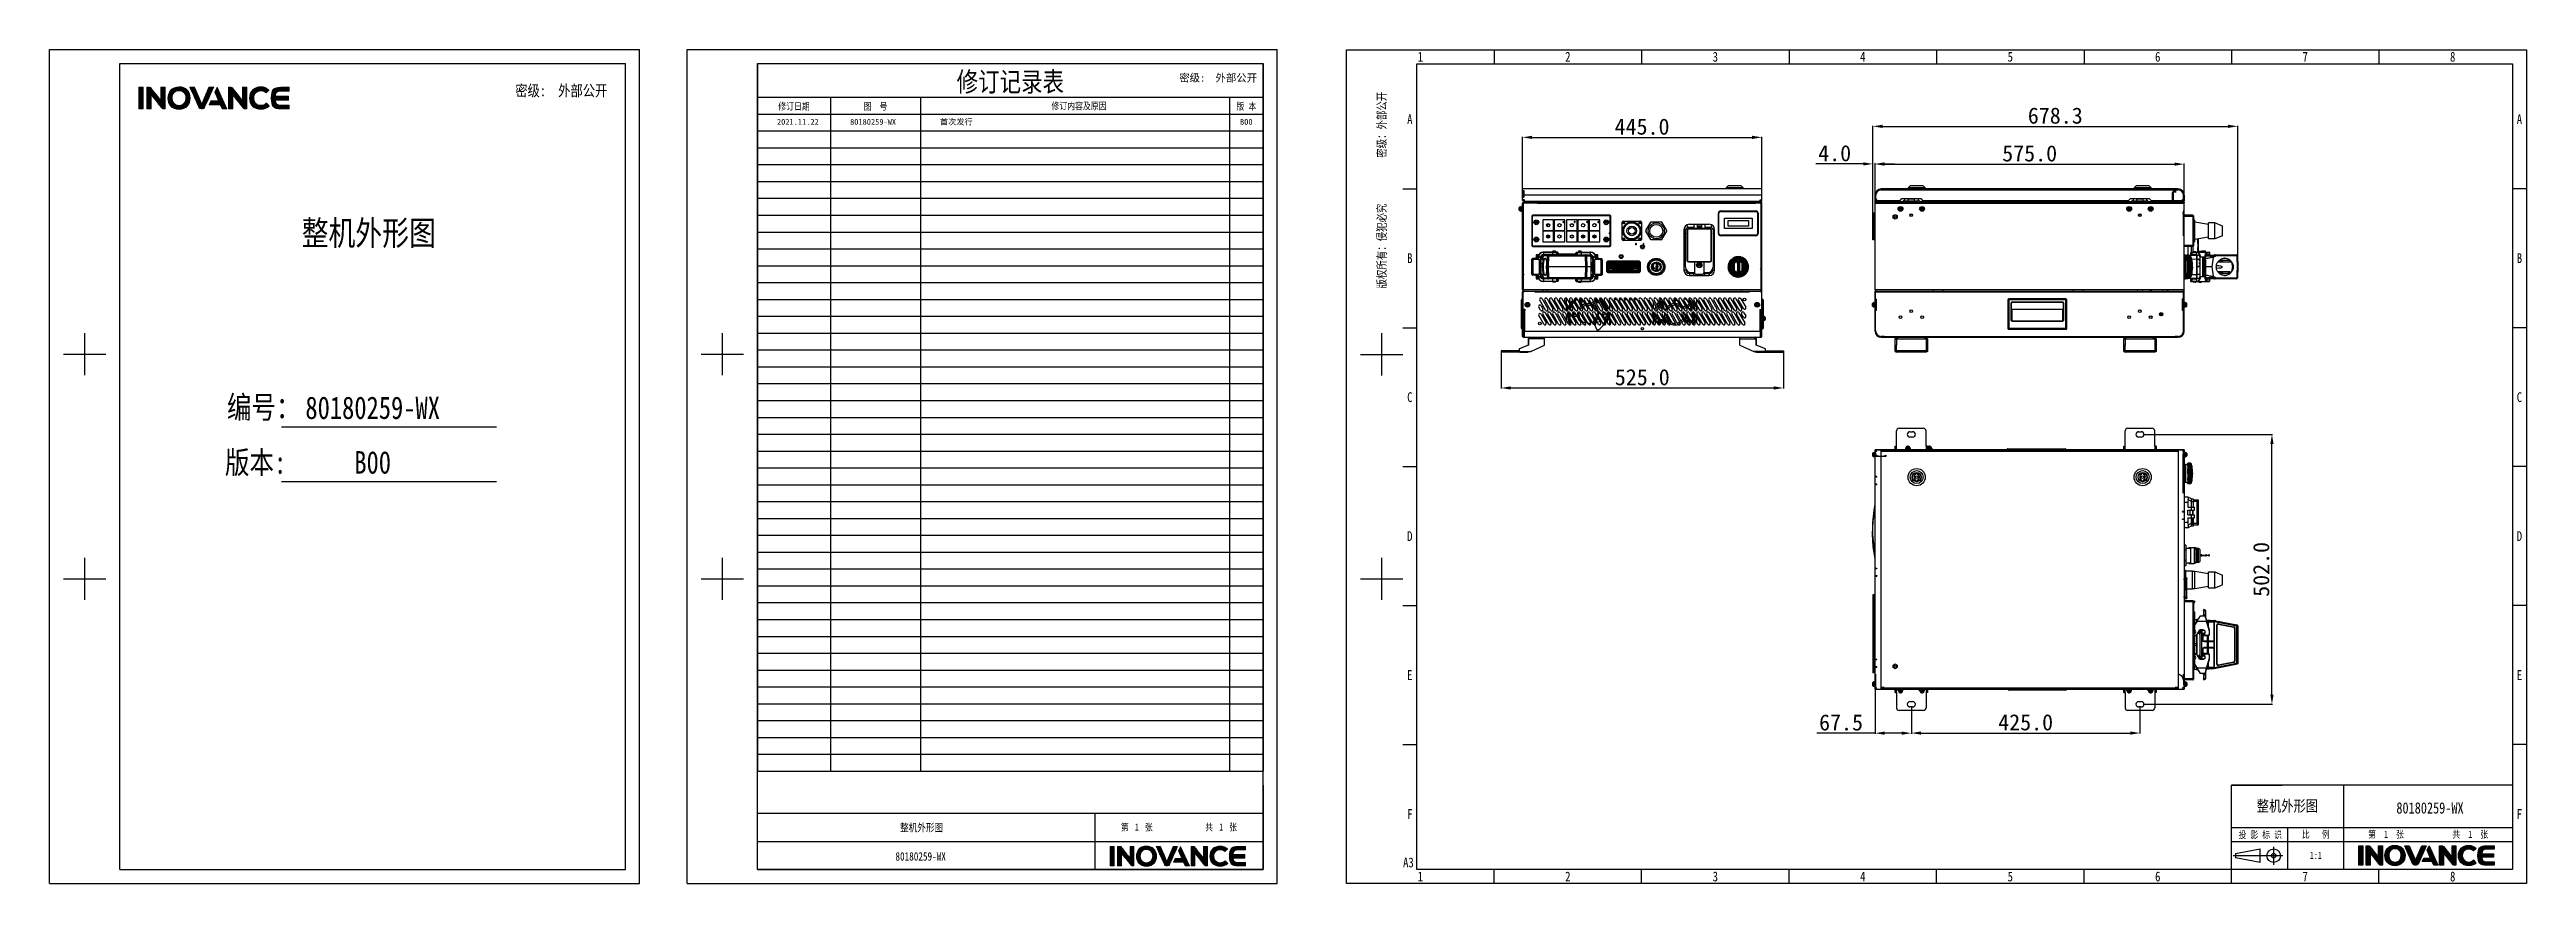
# Model space of a CAD drawing. Header units: millimetres. Extents: x 2423 to 7028, y 909 to 2460.
import ezdxf
from ezdxf.enums import TextEntityAlignment as Align

# ---------------------------------------------------------------- set-up
doc = ezdxf.new("R2010")
doc.units = ezdxf.units.MM
for name, color, linetype in [('DIM', 2, 'Continuous'), ('Drawing', 7, 'Continuous'), ('logo-蓝色', 142, 'Continuous')]:
    doc.layers.add(name, color=color, linetype=linetype)
doc.styles.get("Standard").update_dxf_attribs({"font": ''})
doc.styles.add('仿宋体', font='STFANGSO.TTF', dxfattribs={"width": 0.8})
doc.styles.get('Standard').set_extended_font_data('SimSun')
doc.dimstyles.get("Standard").update_dxf_attribs({"dimscale": 6, "dimtxt": 5, "dimasz": 3, "dimexe": 0.18, "dimexo": 0.0625, "dimgap": 0.8, "dimtad": 1, "dimtoh": 1, "dimdec": 1, "dimzin": 0, "dimdsep": 46, "dimtxsty": 'Standard', "dimcen": 0.09, "dimclrd": 256, "dimclre": 256, "dimclrt": 256, "dimadec": 0, "dimazin": 2, "dimtfac": 1, "dimtdec": 1, "dimtofl": 0, "dimtmove": 0, "dimatfit": 3, "dimfxl": 0, "dimtolj": 1, "dimtzin": 0, "dimarcsym": 0})

msp = doc.modelspace()

# ---------------------------------------------------------------- texts
at = {"char_height": 10.88, "attachment_point": 1}
for s, width, insert in [('2021.11.22', 72.2933, (3775.25, 2331.31)), ('80180259-WX', 72.2933, (3911.07, 2331.31)), ('首次发行', 72.2933, (4078.24, 2331.31)), ('B00', 23.6117, (4636.09, 2331.31))]:
    msp.add_mtext_dynamic_manual_height_columns(s, width=width, gutter_width=12.5, heights=[0], dxfattribs=dict(at, insert=insert))
at = {"insert": (5292.34, 1959.45), "char_height": 3, "width": 14.4, "attachment_point": 1, "line_spacing_factor": 0.9}
msp.add_mtext('样品用插齿做', dxfattribs=at)

# ---------------------------------------------------------------- blocks, each defined once
blk = doc.blocks.new('3')
at = {"layer": 'logo-蓝色'}
h = blk.add_hatch(color=256, dxfattribs=at)
h.dxf.hatch_style = 1
edge = h.paths.add_edge_path()
edge.add_spline(control_points=[(8031.7, 154.4), (8031.7, 154.4), (8038.3, 154.4), (8038.3, 154.4), (8038.3, 154.4), (8038.3, 154.4), (8038.3, 187.8), (8038.3, 187.8), (8038.3, 187.8), (8038.3, 187.8), (8031.7, 187.8), (8031.7, 187.8), (8031.7, 187.8), (8031.7, 187.8), (8031.7, 154.4), (8031.7, 154.4)], knot_values=[0, 0, 0, 0, 0.25, 0.25, 0.25, 0.25, 0.5, 0.5, 0.5, 0.5, 0.75, 0.75, 0.75, 0.75, 1, 1, 1, 1], degree=3, periodic=0)
h = blk.add_hatch(color=256, dxfattribs=at)
h.dxf.hatch_style = 1
edge = h.paths.add_edge_path()
edge.add_spline(control_points=[(8065.4, 187.8), (8065.4, 187.8), (8065.4, 167.7), (8065.4, 167.7), (8065.4, 167.7), (8065.4, 167.7), (8050.7, 186.3), (8050.7, 186.3), (8050.7, 186.3), (8050, 187.2), (8049, 187.8), (8047.8, 187.8), (8047.8, 187.8), (8047.8, 187.8), (8044.2, 187.8), (8044.2, 187.8), (8044.2, 187.8), (8044.2, 187.8), (8044.2, 154.3), (8044.2, 154.3), (8044.2, 154.3), (8044.2, 154.3), (8050.8, 154.3), (8050.8, 154.3), (8050.8, 154.3), (8050.8, 154.3), (8050.8, 176.2), (8050.8, 176.2), (8050.8, 176.2), (8050.8, 176.2), (8067.4, 155.4), (8067.4, 155.4), (8067.4, 155.4), (8067.8, 154.7), (8068.6, 154.3), (8069.4, 154.3), (8069.4, 154.3), (8069.4, 154.3), (8072, 154.3), (8072, 154.3), (8072, 154.3), (8072, 154.3), (8072, 187.8), (8072, 187.8), (8072, 187.8), (8072, 187.8), (8065.4, 187.8), (8065.4, 187.8)], knot_values=[0, 0, 0, 0, 0.083333, 0.083333, 0.083333, 0.083333, 0.166667, 0.166667, 0.166667, 0.166667, 0.25, 0.25, 0.25, 0.25, 0.333333, 0.333333, 0.333333, 0.333333, 0.416667, 0.416667, 0.416667, 0.416667, 0.5, 0.5, 0.5, 0.5, 0.583333, 0.583333, 0.583333, 0.583333, 0.666667, 0.666667, 0.666667, 0.666667, 0.75, 0.75, 0.75, 0.75, 0.833333, 0.833333, 0.833333, 0.833333, 0.916667, 0.916667, 0.916667, 0.916667, 1, 1, 1, 1], degree=3, periodic=0)
h = blk.add_hatch(color=256, dxfattribs=at)
h.dxf.hatch_style = 1
edge = h.paths.add_edge_path(flags=16)
edge.add_spline(control_points=[(8086, 179.5), (8087.9, 181.4), (8090.4, 182.4), (8093.5, 182.4), (8093.5, 182.4), (8096.6, 182.4), (8099.1, 181.5), (8100.9, 179.6), (8100.9, 179.6), (8103, 177.5), (8104.1, 174.3), (8104.1, 170.9), (8104.1, 170.9), (8104, 165.5), (8101.2, 159.8), (8093.5, 159.8), (8093.5, 159.8), (8085.9, 159.8), (8083, 165.5), (8082.9, 170.8), (8082.9, 170.8), (8082.8, 174.2), (8083.9, 177.4), (8086, 179.5)], knot_values=[0, 0, 0, 0, 0.166667, 0.166667, 0.166667, 0.166667, 0.333333, 0.333333, 0.333333, 0.333333, 0.5, 0.5, 0.5, 0.5, 0.666667, 0.666667, 0.666667, 0.666667, 0.833333, 0.833333, 0.833333, 0.833333, 1, 1, 1, 1], degree=3, periodic=0)
edge = h.paths.add_edge_path()
edge.add_spline(control_points=[(8093.5, 188.5), (8081.7, 188.5), (8076.3, 179.4), (8076.3, 170.9), (8076.3, 170.9), (8076.3, 166.3), (8077.8, 162.1), (8080.5, 159), (8080.5, 159), (8083.6, 155.5), (8088.1, 153.7), (8093.5, 153.7), (8093.5, 153.7), (8098.9, 153.7), (8103.4, 155.5), (8106.4, 159.1), (8106.4, 159.1), (8109.1, 162.1), (8110.6, 166.4), (8110.6, 170.9), (8110.6, 170.9), (8110.7, 175.9), (8108.9, 180.5), (8105.7, 183.7), (8105.7, 183.7), (8102.7, 186.9), (8098.4, 188.5), (8093.5, 188.5)], knot_values=[0, 0, 0, 0, 0.142857, 0.142857, 0.142857, 0.142857, 0.285714, 0.285714, 0.285714, 0.285714, 0.428571, 0.428571, 0.428571, 0.428571, 0.571429, 0.571429, 0.571429, 0.571429, 0.714286, 0.714286, 0.714286, 0.714286, 0.857143, 0.857143, 0.857143, 0.857143, 1, 1, 1, 1], degree=3, periodic=0)
h = blk.add_hatch(color=256, dxfattribs=at)
h.dxf.hatch_style = 1
edge = h.paths.add_edge_path()
edge.add_spline(control_points=[(8139.4, 187.8), (8139.4, 187.8), (8128.4, 162.3), (8128.4, 162.3), (8128.4, 162.3), (8128.4, 162.3), (8117.5, 187.8), (8117.5, 187.8), (8117.5, 187.8), (8117.5, 187.8), (8110.1, 187.8), (8110.1, 187.8), (8110.1, 187.8), (8110.1, 187.8), (8124.1, 156.5), (8124.1, 156.5), (8124.1, 156.5), (8124.7, 155.3), (8125.9, 154.4), (8127.4, 154.4), (8127.4, 154.4), (8127.4, 154.4), (8127.4, 154.4), (8127.4, 154.4), (8127.4, 154.4), (8127.4, 154.4), (8129.4, 154.4), (8129.4, 154.4), (8129.4, 154.4), (8129.4, 154.4), (8129.5, 154.4), (8129.5, 154.4), (8129.5, 154.4), (8130.9, 154.4), (8132.2, 155.3), (8132.8, 156.5), (8132.8, 156.5), (8132.8, 156.5), (8146.8, 187.8), (8146.8, 187.8), (8146.8, 187.8), (8146.8, 187.8), (8139.4, 187.8), (8139.4, 187.8)], knot_values=[0, 0, 0, 0, 0.090909, 0.090909, 0.090909, 0.090909, 0.181818, 0.181818, 0.181818, 0.181818, 0.272727, 0.272727, 0.272727, 0.272727, 0.363636, 0.363636, 0.363636, 0.363636, 0.454545, 0.454545, 0.454545, 0.454545, 0.545455, 0.545455, 0.545455, 0.545455, 0.636364, 0.636364, 0.636364, 0.636364, 0.727273, 0.727273, 0.727273, 0.727273, 0.818182, 0.818182, 0.818182, 0.818182, 0.909091, 0.909091, 0.909091, 0.909091, 1, 1, 1, 1], degree=3, periodic=0)
h = blk.add_hatch(color=256, dxfattribs=at)
h.dxf.hatch_style = 1
edge = h.paths.add_edge_path()
edge.add_spline(control_points=[(8151.9, 187.8), (8151.9, 187.8), (8148.5, 180), (8148.5, 180), (8148.5, 180), (8148.5, 180), (8154.2, 166.8), (8154.2, 166.8), (8154.2, 166.8), (8154.2, 166.8), (8142.5, 166.8), (8142.5, 166.8), (8142.5, 166.8), (8142.5, 166.8), (8139.7, 160.6), (8139.7, 160.6), (8139.7, 160.6), (8139.7, 160.6), (8156.9, 160.6), (8156.9, 160.6), (8156.9, 160.6), (8156.9, 160.6), (8159.7, 154.4), (8159.7, 154.4), (8159.7, 154.4), (8159.7, 154.4), (8166.9, 154.4), (8166.9, 154.4), (8166.9, 154.4), (8166.9, 154.4), (8151.9, 187.8), (8151.9, 187.8)], knot_values=[0, 0, 0, 0, 0.125, 0.125, 0.125, 0.125, 0.25, 0.25, 0.25, 0.25, 0.375, 0.375, 0.375, 0.375, 0.5, 0.5, 0.5, 0.5, 0.625, 0.625, 0.625, 0.625, 0.75, 0.75, 0.75, 0.75, 0.875, 0.875, 0.875, 0.875, 1, 1, 1, 1], degree=3, periodic=0)
h = blk.add_hatch(color=256, dxfattribs=at)
h.dxf.hatch_style = 1
edge = h.paths.add_edge_path()
edge.add_spline(control_points=[(8190.9, 187.8), (8190.9, 187.8), (8190.9, 167.7), (8190.9, 167.7), (8190.9, 167.7), (8190.9, 167.7), (8176.2, 186.3), (8176.2, 186.3), (8176.2, 186.3), (8175.5, 187.2), (8174.5, 187.8), (8173.3, 187.8), (8173.3, 187.8), (8173.3, 187.8), (8169.7, 187.8), (8169.7, 187.8), (8169.7, 187.8), (8169.7, 187.8), (8169.7, 154.3), (8169.7, 154.3), (8169.7, 154.3), (8169.7, 154.3), (8176.3, 154.3), (8176.3, 154.3), (8176.3, 154.3), (8176.3, 154.3), (8176.3, 176.2), (8176.3, 176.2), (8176.3, 176.2), (8176.3, 176.2), (8192.9, 155.4), (8192.9, 155.4), (8192.9, 155.4), (8193.3, 154.7), (8194.1, 154.3), (8194.9, 154.3), (8194.9, 154.3), (8194.9, 154.3), (8197.5, 154.3), (8197.5, 154.3), (8197.5, 154.3), (8197.5, 154.3), (8197.5, 187.8), (8197.5, 187.8), (8197.5, 187.8), (8197.5, 187.8), (8190.9, 187.8), (8190.9, 187.8)], knot_values=[0, 0, 0, 0, 0.083333, 0.083333, 0.083333, 0.083333, 0.166667, 0.166667, 0.166667, 0.166667, 0.25, 0.25, 0.25, 0.25, 0.333333, 0.333333, 0.333333, 0.333333, 0.416667, 0.416667, 0.416667, 0.416667, 0.5, 0.5, 0.5, 0.5, 0.583333, 0.583333, 0.583333, 0.583333, 0.666667, 0.666667, 0.666667, 0.666667, 0.75, 0.75, 0.75, 0.75, 0.833333, 0.833333, 0.833333, 0.833333, 0.916667, 0.916667, 0.916667, 0.916667, 1, 1, 1, 1], degree=3, periodic=0)
h = blk.add_hatch(color=256, dxfattribs=at)
h.dxf.hatch_style = 1
edge = h.paths.add_edge_path()
edge.add_spline(control_points=[(8227.7, 163.2), (8225.7, 161.2), (8222.6, 159.9), (8219.6, 159.9), (8219.6, 159.9), (8211.4, 159.9), (8208.5, 165.6), (8208.4, 170.9), (8208.4, 170.9), (8208.4, 174.1), (8209.5, 177.1), (8211.6, 179.1), (8211.6, 179.1), (8213.5, 181.1), (8216.3, 182.1), (8219.6, 182.1), (8219.6, 182.1), (8222.6, 182.1), (8225.4, 181.1), (8227.4, 179.1), (8227.4, 179.1), (8227.4, 179.1), (8227.5, 178.9), (8227.5, 178.9), (8227.5, 178.9), (8227.5, 178.9), (8232, 183.2), (8232, 183.2), (8232, 183.2), (8232, 183.2), (8231.8, 183.4), (8231.8, 183.4), (8231.8, 183.4), (8228.4, 186.7), (8224.2, 188.5), (8219.6, 188.5), (8219.6, 188.5), (8214.4, 188.5), (8210, 186.8), (8206.8, 183.6), (8206.8, 183.6), (8203.7, 180.4), (8201.9, 175.8), (8201.9, 170.9), (8201.9, 170.9), (8201.9, 166.3), (8203.4, 162.1), (8206.1, 159), (8206.1, 159), (8209.2, 155.5), (8213.9, 153.7), (8219.6, 153.7), (8219.6, 153.7), (8224.6, 153.7), (8229, 155.4), (8232.3, 158.6), (8232.3, 158.6), (8232.3, 158.6), (8232.4, 158.8), (8232.4, 158.8), (8232.4, 158.8), (8232.4, 158.8), (8227.9, 163.4), (8227.9, 163.4), (8227.9, 163.4), (8227.9, 163.4), (8227.7, 163.2), (8227.7, 163.2)], knot_values=[0, 0, 0, 0, 0.058824, 0.058824, 0.058824, 0.058824, 0.117647, 0.117647, 0.117647, 0.117647, 0.176471, 0.176471, 0.176471, 0.176471, 0.235294, 0.235294, 0.235294, 0.235294, 0.294118, 0.294118, 0.294118, 0.294118, 0.352941, 0.352941, 0.352941, 0.352941, 0.411765, 0.411765, 0.411765, 0.411765, 0.470588, 0.470588, 0.470588, 0.470588, 0.529412, 0.529412, 0.529412, 0.529412, 0.588235, 0.588235, 0.588235, 0.588235, 0.647059, 0.647059, 0.647059, 0.647059, 0.705882, 0.705882, 0.705882, 0.705882, 0.764706, 0.764706, 0.764706, 0.764706, 0.823529, 0.823529, 0.823529, 0.823529, 0.882353, 0.882353, 0.882353, 0.882353, 0.941176, 0.941176, 0.941176, 0.941176, 1, 1, 1, 1], degree=3, periodic=0)
h = blk.add_hatch(color=256, dxfattribs=at)
h.dxf.hatch_style = 1
edge = h.paths.add_edge_path()
edge.add_spline(control_points=[(8250.3, 182), (8250.3, 182), (8262.8, 182), (8262.8, 182), (8262.8, 182), (8262.8, 182), (8262.8, 187.8), (8262.8, 187.8), (8262.8, 187.8), (8262.8, 187.8), (8250.1, 187.8), (8250.1, 187.8), (8250.1, 187.8), (8238.5, 187.8), (8235.3, 183.3), (8235.3, 171.5), (8235.3, 171.5), (8235.3, 171.5), (8235.3, 171.1), (8235.3, 171.1), (8235.3, 171.1), (8235.3, 171.1), (8235.3, 171.1), (8235.3, 171.1), (8235.3, 171.1), (8235.3, 171.1), (8235.3, 171.1), (8235.3, 171.1), (8235.3, 171.1), (8235.3, 171.1), (8235.3, 171.1), (8235.3, 171.1), (8235.3, 171.1), (8235.3, 171.1), (8235.3, 170.6), (8235.3, 170.6), (8235.3, 170.6), (8235.3, 158.8), (8238.5, 154.4), (8250.1, 154.4), (8250.1, 154.4), (8250.1, 154.4), (8262.8, 154.4), (8262.8, 154.4), (8262.8, 154.4), (8262.8, 154.4), (8262.8, 160.2), (8262.8, 160.2), (8262.8, 160.2), (8262.8, 160.2), (8250.3, 160.2), (8250.3, 160.2), (8250.3, 160.2), (8247.2, 160.2), (8244.9, 160.7), (8243.5, 162.3), (8243.5, 162.3), (8242.4, 163.6), (8241.9, 165.6), (8241.7, 168), (8241.7, 168), (8241.7, 168), (8261.7, 168), (8261.7, 168), (8261.7, 168), (8261.7, 168), (8261.7, 171.1), (8261.7, 171.1), (8261.7, 171.1), (8261.7, 171.1), (8261.7, 174.2), (8261.7, 174.2), (8261.7, 174.2), (8261.7, 174.2), (8241.7, 174.2), (8241.7, 174.2), (8241.7, 174.2), (8241.9, 176.5), (8242.4, 178.5), (8243.5, 179.8), (8243.5, 179.8), (8244.9, 181.4), (8247.2, 182), (8250.3, 182)], knot_values=[0, 0, 0, 0, 0.047619, 0.047619, 0.047619, 0.047619, 0.095238, 0.095238, 0.095238, 0.095238, 0.142857, 0.142857, 0.142857, 0.142857, 0.190476, 0.190476, 0.190476, 0.190476, 0.238095, 0.238095, 0.238095, 0.238095, 0.285714, 0.285714, 0.285714, 0.285714, 0.333333, 0.333333, 0.333333, 0.333333, 0.380952, 0.380952, 0.380952, 0.380952, 0.428571, 0.428571, 0.428571, 0.428571, 0.47619, 0.47619, 0.47619, 0.47619, 0.52381, 0.52381, 0.52381, 0.52381, 0.571429, 0.571429, 0.571429, 0.571429, 0.619048, 0.619048, 0.619048, 0.619048, 0.666667, 0.666667, 0.666667, 0.666667, 0.714286, 0.714286, 0.714286, 0.714286, 0.761905, 0.761905, 0.761905, 0.761905, 0.809524, 0.809524, 0.809524, 0.809524, 0.857143, 0.857143, 0.857143, 0.857143, 0.904762, 0.904762, 0.904762, 0.904762, 0.952381, 0.952381, 0.952381, 0.952381, 1, 1, 1, 1], degree=3, periodic=0)
at = {"color": 2}
for p, q in [((6554.1, 1548.8), (6554.1, 1524.8)), ((6806.1, 1548.8), (6806.1, 1524.8)), ((7058.1, 1548.8), (7058.1, 1524.8)), ((7310.1, 1548.8), (7310.1, 1524.8)), ((7562.1, 1548.8), (7562.1, 1524.8)), ((7814.1, 1548.8), (7814.1, 1524.8)), ((8066.1, 1548.8), (8066.1, 1524.8)), ((6398.1, 1311.2), (6422.1, 1311.2)), ((8318.1, 1311.2), (8294.1, 1311.2)), ((6362.1, 992), (6362.1, 1064)), ((6398.1, 1073.6), (6422.1, 1073.6)), ((8318.1, 1073.6), (8294.1, 1073.6)), ((6326.1, 1028), (6398.1, 1028)), ((6398.1, 836), (6422.1, 836)), ((8318.1, 836), (8294.1, 836)), ((6362.1, 608), (6362.1, 680)), ((6326.1, 644), (6398.1, 644)), ((6398.1, 598.4), (6422.1, 598.4)), ((8318.1, 598.4), (8294.1, 598.4)), ((6398.1, 360.8), (6422.1, 360.8)), ((8318.1, 360.8), (8294.1, 360.8)), ((8294.1, 291.2), (7814.1, 291.2)), ((7814.1, 147.2), (7814.1, 291.2)), ((7814.1, 291.2), (7900.5, 291.2)), ((8006.1, 147.2), (8006.1, 291.2)), ((7814.1, 147.2), (7814.1, 219.2)), ((7814.1, 219.2), (7900.5, 219.2)), ((7814.1, 219.2), (8294.1, 219.2)), ((7910.1, 147.2), (7910.1, 219.2)), ((7814.1, 195.2), (8006.1, 195.2)), ((7901.6, 170.7), (7817.1, 170.7)), ((7821, 174.6), (7863.2, 182.2)), ((7821, 174.6), (7821, 166.9)), ((7863.2, 159.2), (7863.2, 182.2)), ((7886.2, 155.4), (7886.2, 186.1)), ((6554.1, 123.2), (6554.1, 147.2)), ((6806.1, 123.2), (6806.1, 147.2)), ((7058.1, 123.2), (7058.1, 147.2)), ((7310.1, 123.2), (7310.1, 147.2)), ((7562.1, 123.2), (7562.1, 147.2)), ((7814.1, 123.2), (7814.1, 147.2)), ((7863.2, 159.2), (7821, 166.9)), ((8066.1, 123.2), (8066.1, 147.2))]:
    blk.add_line(p, q, dxfattribs=at)
for points in [[(6302.1, 123.2), (6302.1, 1548.8), (8318.1, 1548.8), (8318.1, 123.2)], [(6422.1, 147.2), (6422.1, 1524.8), (8294.1, 1524.8), (8294.1, 147.2)], [(8006.1, 195.2), (8294.1, 195.2), (8294.1, 147.2), (8006.1, 147.2)]]:
    blk.add_lwpolyline(points, close=True, dxfattribs=at)
for radius in [11.5, 3.84]:
    blk.add_circle((7886.2, 170.7), radius, dxfattribs=at)
at = {"layer": 'logo-蓝色'}
for points, knots in [([(8031.7, 154.4), (8031.7, 154.4), (8038.3, 154.4), (8038.3, 154.4), (8038.3, 154.4), (8038.3, 154.4), (8038.3, 187.8), (8038.3, 187.8), (8038.3, 187.8), (8038.3, 187.8), (8031.7, 187.8), (8031.7, 187.8), (8031.7, 187.8), (8031.7, 187.8), (8031.7, 154.4), (8031.7, 154.4)], [0, 0, 0, 0, 0.25, 0.25, 0.25, 0.25, 0.5, 0.5, 0.5, 0.5, 0.75, 0.75, 0.75, 0.75, 1, 1, 1, 1]), ([(8065.4, 187.8), (8065.4, 187.8), (8065.4, 167.7), (8065.4, 167.7), (8065.4, 167.7), (8065.4, 167.7), (8050.7, 186.3), (8050.7, 186.3), (8050.7, 186.3), (8050, 187.2), (8049, 187.8), (8047.8, 187.8), (8047.8, 187.8), (8047.8, 187.8), (8044.2, 187.8), (8044.2, 187.8), (8044.2, 187.8), (8044.2, 187.8), (8044.2, 154.3), (8044.2, 154.3), (8044.2, 154.3), (8044.2, 154.3), (8050.8, 154.3), (8050.8, 154.3), (8050.8, 154.3), (8050.8, 154.3), (8050.8, 176.2), (8050.8, 176.2), (8050.8, 176.2), (8050.8, 176.2), (8067.4, 155.4), (8067.4, 155.4), (8067.4, 155.4), (8067.8, 154.7), (8068.6, 154.3), (8069.4, 154.3), (8069.4, 154.3), (8069.4, 154.3), (8072, 154.3), (8072, 154.3), (8072, 154.3), (8072, 154.3), (8072, 187.8), (8072, 187.8), (8072, 187.8), (8072, 187.8), (8065.4, 187.8), (8065.4, 187.8)], [0, 0, 0, 0, 0.083333, 0.083333, 0.083333, 0.083333, 0.166667, 0.166667, 0.166667, 0.166667, 0.25, 0.25, 0.25, 0.25, 0.333333, 0.333333, 0.333333, 0.333333, 0.416667, 0.416667, 0.416667, 0.416667, 0.5, 0.5, 0.5, 0.5, 0.583333, 0.583333, 0.583333, 0.583333, 0.666667, 0.666667, 0.666667, 0.666667, 0.75, 0.75, 0.75, 0.75, 0.833333, 0.833333, 0.833333, 0.833333, 0.916667, 0.916667, 0.916667, 0.916667, 1, 1, 1, 1]), ([(8093.5, 188.5), (8081.7, 188.5), (8076.3, 179.4), (8076.3, 170.9), (8076.3, 170.9), (8076.3, 166.3), (8077.8, 162.1), (8080.5, 159), (8080.5, 159), (8083.6, 155.5), (8088.1, 153.7), (8093.5, 153.7), (8093.5, 153.7), (8098.9, 153.7), (8103.4, 155.5), (8106.4, 159.1), (8106.4, 159.1), (8109.1, 162.1), (8110.6, 166.4), (8110.6, 170.9), (8110.6, 170.9), (8110.7, 175.9), (8108.9, 180.5), (8105.7, 183.7), (8105.7, 183.7), (8102.7, 186.9), (8098.4, 188.5), (8093.5, 188.5)], [0, 0, 0, 0, 0.142857, 0.142857, 0.142857, 0.142857, 0.285714, 0.285714, 0.285714, 0.285714, 0.428571, 0.428571, 0.428571, 0.428571, 0.571429, 0.571429, 0.571429, 0.571429, 0.714286, 0.714286, 0.714286, 0.714286, 0.857143, 0.857143, 0.857143, 0.857143, 1, 1, 1, 1]), ([(8086, 179.5), (8087.9, 181.4), (8090.4, 182.4), (8093.5, 182.4), (8093.5, 182.4), (8096.6, 182.4), (8099.1, 181.5), (8100.9, 179.6), (8100.9, 179.6), (8103, 177.5), (8104.1, 174.3), (8104.1, 170.9), (8104.1, 170.9), (8104, 165.5), (8101.2, 159.8), (8093.5, 159.8), (8093.5, 159.8), (8085.9, 159.8), (8083, 165.5), (8082.9, 170.8), (8082.9, 170.8), (8082.8, 174.2), (8083.9, 177.4), (8086, 179.5)], [0, 0, 0, 0, 0.166667, 0.166667, 0.166667, 0.166667, 0.333333, 0.333333, 0.333333, 0.333333, 0.5, 0.5, 0.5, 0.5, 0.666667, 0.666667, 0.666667, 0.666667, 0.833333, 0.833333, 0.833333, 0.833333, 1, 1, 1, 1]), ([(8139.4, 187.8), (8139.4, 187.8), (8128.4, 162.3), (8128.4, 162.3), (8128.4, 162.3), (8128.4, 162.3), (8117.5, 187.8), (8117.5, 187.8), (8117.5, 187.8), (8117.5, 187.8), (8110.1, 187.8), (8110.1, 187.8), (8110.1, 187.8), (8110.1, 187.8), (8124.1, 156.5), (8124.1, 156.5), (8124.1, 156.5), (8124.7, 155.3), (8125.9, 154.4), (8127.4, 154.4), (8127.4, 154.4), (8127.4, 154.4), (8127.4, 154.4), (8127.4, 154.4), (8127.4, 154.4), (8127.4, 154.4), (8129.4, 154.4), (8129.4, 154.4), (8129.4, 154.4), (8129.4, 154.4), (8129.5, 154.4), (8129.5, 154.4), (8129.5, 154.4), (8130.9, 154.4), (8132.2, 155.3), (8132.8, 156.5), (8132.8, 156.5), (8132.8, 156.5), (8146.8, 187.8), (8146.8, 187.8), (8146.8, 187.8), (8146.8, 187.8), (8139.4, 187.8), (8139.4, 187.8)], [0, 0, 0, 0, 0.090909, 0.090909, 0.090909, 0.090909, 0.181818, 0.181818, 0.181818, 0.181818, 0.272727, 0.272727, 0.272727, 0.272727, 0.363636, 0.363636, 0.363636, 0.363636, 0.454545, 0.454545, 0.454545, 0.454545, 0.545455, 0.545455, 0.545455, 0.545455, 0.636364, 0.636364, 0.636364, 0.636364, 0.727273, 0.727273, 0.727273, 0.727273, 0.818182, 0.818182, 0.818182, 0.818182, 0.909091, 0.909091, 0.909091, 0.909091, 1, 1, 1, 1]), ([(8151.9, 187.8), (8151.9, 187.8), (8148.5, 180), (8148.5, 180), (8148.5, 180), (8148.5, 180), (8154.2, 166.8), (8154.2, 166.8), (8154.2, 166.8), (8154.2, 166.8), (8142.5, 166.8), (8142.5, 166.8), (8142.5, 166.8), (8142.5, 166.8), (8139.7, 160.6), (8139.7, 160.6), (8139.7, 160.6), (8139.7, 160.6), (8156.9, 160.6), (8156.9, 160.6), (8156.9, 160.6), (8156.9, 160.6), (8159.7, 154.4), (8159.7, 154.4), (8159.7, 154.4), (8159.7, 154.4), (8166.9, 154.4), (8166.9, 154.4), (8166.9, 154.4), (8166.9, 154.4), (8151.9, 187.8), (8151.9, 187.8)], [0, 0, 0, 0, 0.125, 0.125, 0.125, 0.125, 0.25, 0.25, 0.25, 0.25, 0.375, 0.375, 0.375, 0.375, 0.5, 0.5, 0.5, 0.5, 0.625, 0.625, 0.625, 0.625, 0.75, 0.75, 0.75, 0.75, 0.875, 0.875, 0.875, 0.875, 1, 1, 1, 1]), ([(8190.9, 187.8), (8190.9, 187.8), (8190.9, 167.7), (8190.9, 167.7), (8190.9, 167.7), (8190.9, 167.7), (8176.2, 186.3), (8176.2, 186.3), (8176.2, 186.3), (8175.5, 187.2), (8174.5, 187.8), (8173.3, 187.8), (8173.3, 187.8), (8173.3, 187.8), (8169.7, 187.8), (8169.7, 187.8), (8169.7, 187.8), (8169.7, 187.8), (8169.7, 154.3), (8169.7, 154.3), (8169.7, 154.3), (8169.7, 154.3), (8176.3, 154.3), (8176.3, 154.3), (8176.3, 154.3), (8176.3, 154.3), (8176.3, 176.2), (8176.3, 176.2), (8176.3, 176.2), (8176.3, 176.2), (8192.9, 155.4), (8192.9, 155.4), (8192.9, 155.4), (8193.3, 154.7), (8194.1, 154.3), (8194.9, 154.3), (8194.9, 154.3), (8194.9, 154.3), (8197.5, 154.3), (8197.5, 154.3), (8197.5, 154.3), (8197.5, 154.3), (8197.5, 187.8), (8197.5, 187.8), (8197.5, 187.8), (8197.5, 187.8), (8190.9, 187.8), (8190.9, 187.8)], [0, 0, 0, 0, 0.083333, 0.083333, 0.083333, 0.083333, 0.166667, 0.166667, 0.166667, 0.166667, 0.25, 0.25, 0.25, 0.25, 0.333333, 0.333333, 0.333333, 0.333333, 0.416667, 0.416667, 0.416667, 0.416667, 0.5, 0.5, 0.5, 0.5, 0.583333, 0.583333, 0.583333, 0.583333, 0.666667, 0.666667, 0.666667, 0.666667, 0.75, 0.75, 0.75, 0.75, 0.833333, 0.833333, 0.833333, 0.833333, 0.916667, 0.916667, 0.916667, 0.916667, 1, 1, 1, 1]), ([(8227.7, 163.2), (8225.7, 161.2), (8222.6, 159.9), (8219.6, 159.9), (8219.6, 159.9), (8211.4, 159.9), (8208.5, 165.6), (8208.4, 170.9), (8208.4, 170.9), (8208.4, 174.1), (8209.5, 177.1), (8211.6, 179.1), (8211.6, 179.1), (8213.5, 181.1), (8216.3, 182.1), (8219.6, 182.1), (8219.6, 182.1), (8222.6, 182.1), (8225.4, 181.1), (8227.4, 179.1), (8227.4, 179.1), (8227.4, 179.1), (8227.5, 178.9), (8227.5, 178.9), (8227.5, 178.9), (8227.5, 178.9), (8232, 183.2), (8232, 183.2), (8232, 183.2), (8232, 183.2), (8231.8, 183.4), (8231.8, 183.4), (8231.8, 183.4), (8228.4, 186.7), (8224.2, 188.5), (8219.6, 188.5), (8219.6, 188.5), (8214.4, 188.5), (8210, 186.8), (8206.8, 183.6), (8206.8, 183.6), (8203.7, 180.4), (8201.9, 175.8), (8201.9, 170.9), (8201.9, 170.9), (8201.9, 166.3), (8203.4, 162.1), (8206.1, 159), (8206.1, 159), (8209.2, 155.5), (8213.9, 153.7), (8219.6, 153.7), (8219.6, 153.7), (8224.6, 153.7), (8229, 155.4), (8232.3, 158.6), (8232.3, 158.6), (8232.3, 158.6), (8232.4, 158.8), (8232.4, 158.8), (8232.4, 158.8), (8232.4, 158.8), (8227.9, 163.4), (8227.9, 163.4), (8227.9, 163.4), (8227.9, 163.4), (8227.7, 163.2), (8227.7, 163.2)], [0, 0, 0, 0, 0.058824, 0.058824, 0.058824, 0.058824, 0.117647, 0.117647, 0.117647, 0.117647, 0.176471, 0.176471, 0.176471, 0.176471, 0.235294, 0.235294, 0.235294, 0.235294, 0.294118, 0.294118, 0.294118, 0.294118, 0.352941, 0.352941, 0.352941, 0.352941, 0.411765, 0.411765, 0.411765, 0.411765, 0.470588, 0.470588, 0.470588, 0.470588, 0.529412, 0.529412, 0.529412, 0.529412, 0.588235, 0.588235, 0.588235, 0.588235, 0.647059, 0.647059, 0.647059, 0.647059, 0.705882, 0.705882, 0.705882, 0.705882, 0.764706, 0.764706, 0.764706, 0.764706, 0.823529, 0.823529, 0.823529, 0.823529, 0.882353, 0.882353, 0.882353, 0.882353, 0.941176, 0.941176, 0.941176, 0.941176, 1, 1, 1, 1]), ([(8250.3, 182), (8250.3, 182), (8262.8, 182), (8262.8, 182), (8262.8, 182), (8262.8, 182), (8262.8, 187.8), (8262.8, 187.8), (8262.8, 187.8), (8262.8, 187.8), (8250.1, 187.8), (8250.1, 187.8), (8250.1, 187.8), (8238.5, 187.8), (8235.3, 183.3), (8235.3, 171.5), (8235.3, 171.5), (8235.3, 171.5), (8235.3, 171.1), (8235.3, 171.1), (8235.3, 171.1), (8235.3, 171.1), (8235.3, 171.1), (8235.3, 171.1), (8235.3, 171.1), (8235.3, 171.1), (8235.3, 171.1), (8235.3, 171.1), (8235.3, 171.1), (8235.3, 171.1), (8235.3, 171.1), (8235.3, 171.1), (8235.3, 171.1), (8235.3, 171.1), (8235.3, 170.6), (8235.3, 170.6), (8235.3, 170.6), (8235.3, 158.8), (8238.5, 154.4), (8250.1, 154.4), (8250.1, 154.4), (8250.1, 154.4), (8262.8, 154.4), (8262.8, 154.4), (8262.8, 154.4), (8262.8, 154.4), (8262.8, 160.2), (8262.8, 160.2), (8262.8, 160.2), (8262.8, 160.2), (8250.3, 160.2), (8250.3, 160.2), (8250.3, 160.2), (8247.2, 160.2), (8244.9, 160.7), (8243.5, 162.3), (8243.5, 162.3), (8242.4, 163.6), (8241.9, 165.6), (8241.7, 168), (8241.7, 168), (8241.7, 168), (8261.7, 168), (8261.7, 168), (8261.7, 168), (8261.7, 168), (8261.7, 171.1), (8261.7, 171.1), (8261.7, 171.1), (8261.7, 171.1), (8261.7, 174.2), (8261.7, 174.2), (8261.7, 174.2), (8261.7, 174.2), (8241.7, 174.2), (8241.7, 174.2), (8241.7, 174.2), (8241.9, 176.5), (8242.4, 178.5), (8243.5, 179.8), (8243.5, 179.8), (8244.9, 181.4), (8247.2, 182), (8250.3, 182)], [0, 0, 0, 0, 0.047619, 0.047619, 0.047619, 0.047619, 0.095238, 0.095238, 0.095238, 0.095238, 0.142857, 0.142857, 0.142857, 0.142857, 0.190476, 0.190476, 0.190476, 0.190476, 0.238095, 0.238095, 0.238095, 0.238095, 0.285714, 0.285714, 0.285714, 0.285714, 0.333333, 0.333333, 0.333333, 0.333333, 0.380952, 0.380952, 0.380952, 0.380952, 0.428571, 0.428571, 0.428571, 0.428571, 0.47619, 0.47619, 0.47619, 0.47619, 0.52381, 0.52381, 0.52381, 0.52381, 0.571429, 0.571429, 0.571429, 0.571429, 0.619048, 0.619048, 0.619048, 0.619048, 0.666667, 0.666667, 0.666667, 0.666667, 0.714286, 0.714286, 0.714286, 0.714286, 0.761905, 0.761905, 0.761905, 0.761905, 0.809524, 0.809524, 0.809524, 0.809524, 0.857143, 0.857143, 0.857143, 0.857143, 0.904762, 0.904762, 0.904762, 0.904762, 0.952381, 0.952381, 0.952381, 0.952381, 1, 1, 1, 1])]:
    blk.add_open_spline(points, degree=3, knots=knots, dxfattribs=at)
at = {"color": 2, "width": 0.8}
for s, height, p in [('1', 16.8, (6428.1, 1536.8)), ('2', 16.8, (6680.1, 1536.8)), ('3', 16.8, (6932.1, 1536.8)), ('4', 16.8, (7184.1, 1536.8)), ('5', 16.8, (7436.1, 1536.8)), ('6', 16.8, (7688.1, 1536.8)), ('7', 16.8, (7940.1, 1536.8)), ('8', 16.8, (8192.1, 1536.8)), ('A', 16.8, (6410.1, 1430)), ('A', 16.8, (8306.1, 1430)), ('B', 16.8, (6410.1, 1192.4)), ('B', 16.8, (8306.1, 1192.4)), ('C', 16.8, (6410.1, 954.8)), ('C', 16.8, (8306.1, 954.8)), ('D', 16.8, (6410.1, 717.2)), ('D', 16.8, (8306.1, 717.2)), ('E', 16.8, (6410.1, 479.6)), ('E', 16.8, (8306.1, 479.6)), ('F', 16.8, (6410.1, 242)), ('投 影 标 识', 12, (7863.2, 206.4)), ('比   例', 12, (7958.1, 207.2)), ('第     张', 12, (8078.1, 207.2)), ('共     张', 12, (8222.1, 207.2)), ('F', 16.8, (8306.1, 242)), ('A3', 16.8, (6407.7, 159.2)), ('1', 16.8, (6428.1, 135.2)), ('2', 16.8, (6680.1, 135.2)), ('3', 16.8, (6932.1, 135.2)), ('4', 16.8, (7184.1, 135.2)), ('5', 16.8, (7436.1, 135.2)), ('6', 16.8, (7688.1, 135.2)), ('7', 16.8, (7940.1, 135.2)), ('8', 16.8, (8192.1, 135.2))]:
    blk.add_text(s, height=height, dxfattribs=at).set_placement(p, align=Align.MIDDLE_CENTER)
blk.add_text('版权所有：侵犯必究          密级：外部公开', height=14.4, rotation=90, dxfattribs=at).set_placement((6362.1, 1308.8), align=Align.MIDDLE_CENTER)
for tag, height, p in [('整机外形图', 19.2, (7909.6, 256.2)), ('当前页', 12, (8078.1, 207.2)), ('总页数', 12, (8222.1, 207.2))]:
    blk.add_attdef(tag, text='', height=height, dxfattribs=at).set_placement(p, align=Align.MIDDLE)
at = {"color": 7, "width": 0.8}
for tag, height, p in [('编号', 19.2, (8153.3, 252.3)), ('比例', 12, (7958.1, 171.2))]:
    blk.add_attdef(tag, text='', height=height, dxfattribs=at).set_placement(p, align=Align.MIDDLE)
blk = doc.blocks.new('1')
at = {"layer": 'logo-蓝色'}
h = blk.add_hatch(color=256, dxfattribs=at)
h.dxf.hatch_style = 1
edge = h.paths.add_edge_path()
edge.add_spline(control_points=[(4238.3, 1447.6), (4238.3, 1447.6), (4245.7, 1447.6), (4245.7, 1447.6), (4245.7, 1447.6), (4245.7, 1447.6), (4245.7, 1484.7), (4245.7, 1484.7), (4245.7, 1484.7), (4245.7, 1484.7), (4238.3, 1484.7), (4238.3, 1484.7), (4238.3, 1484.7), (4238.3, 1484.7), (4238.3, 1447.6), (4238.3, 1447.6)], knot_values=[0, 0, 0, 0, 0.25, 0.25, 0.25, 0.25, 0.5, 0.5, 0.5, 0.5, 0.75, 0.75, 0.75, 0.75, 1, 1, 1, 1], degree=3, periodic=0)
h = blk.add_hatch(color=256, dxfattribs=at)
h.dxf.hatch_style = 1
edge = h.paths.add_edge_path()
edge.add_spline(control_points=[(4275.8, 1484.8), (4275.8, 1484.8), (4275.8, 1462.4), (4275.8, 1462.4), (4275.8, 1462.4), (4275.8, 1462.4), (4259.4, 1483.1), (4259.4, 1483.1), (4259.4, 1483.1), (4258.7, 1484.1), (4257.5, 1484.7), (4256.2, 1484.7), (4256.2, 1484.7), (4256.2, 1484.7), (4252.2, 1484.7), (4252.2, 1484.7), (4252.2, 1484.7), (4252.2, 1484.7), (4252.2, 1447.6), (4252.2, 1447.6), (4252.2, 1447.6), (4252.2, 1447.6), (4259.6, 1447.6), (4259.6, 1447.6), (4259.6, 1447.6), (4259.6, 1447.6), (4259.6, 1471.8), (4259.6, 1471.8), (4259.6, 1471.8), (4259.6, 1471.8), (4278, 1448.7), (4278, 1448.7), (4278, 1448.7), (4278.5, 1448), (4279.3, 1447.6), (4280.3, 1447.6), (4280.3, 1447.6), (4280.3, 1447.6), (4283.2, 1447.6), (4283.2, 1447.6), (4283.2, 1447.6), (4283.2, 1447.6), (4283.2, 1484.8), (4283.2, 1484.8), (4283.2, 1484.8), (4283.2, 1484.8), (4275.8, 1484.8), (4275.8, 1484.8)], knot_values=[0, 0, 0, 0, 0.083333, 0.083333, 0.083333, 0.083333, 0.166667, 0.166667, 0.166667, 0.166667, 0.25, 0.25, 0.25, 0.25, 0.333333, 0.333333, 0.333333, 0.333333, 0.416667, 0.416667, 0.416667, 0.416667, 0.5, 0.5, 0.5, 0.5, 0.583333, 0.583333, 0.583333, 0.583333, 0.666667, 0.666667, 0.666667, 0.666667, 0.75, 0.75, 0.75, 0.75, 0.833333, 0.833333, 0.833333, 0.833333, 0.916667, 0.916667, 0.916667, 0.916667, 1, 1, 1, 1], degree=3, periodic=0)
h = blk.add_hatch(color=256, dxfattribs=at)
h.dxf.hatch_style = 1
edge = h.paths.add_edge_path(flags=16)
edge.add_spline(control_points=[(4298.7, 1475.5), (4300.8, 1477.7), (4303.6, 1478.8), (4307, 1478.8), (4307, 1478.8), (4310.4, 1478.8), (4313.2, 1477.7), (4315.3, 1475.6), (4315.3, 1475.6), (4317.6, 1473.2), (4318.8, 1469.7), (4318.8, 1465.9), (4318.8, 1465.9), (4318.7, 1460), (4315.5, 1453.6), (4307, 1453.6), (4307, 1453.6), (4298.6, 1453.6), (4295.4, 1459.9), (4295.2, 1465.8), (4295.2, 1465.8), (4295.1, 1469.6), (4296.4, 1473.2), (4298.7, 1475.5)], knot_values=[0, 0, 0, 0, 0.166667, 0.166667, 0.166667, 0.166667, 0.333333, 0.333333, 0.333333, 0.333333, 0.5, 0.5, 0.5, 0.5, 0.666667, 0.666667, 0.666667, 0.666667, 0.833333, 0.833333, 0.833333, 0.833333, 1, 1, 1, 1], degree=3, periodic=0)
edge = h.paths.add_edge_path()
edge.add_spline(control_points=[(4307, 1485.5), (4293.9, 1485.5), (4287.9, 1475.4), (4287.9, 1465.9), (4287.9, 1465.9), (4287.9, 1460.8), (4289.6, 1456.1), (4292.6, 1452.7), (4292.6, 1452.7), (4296, 1448.9), (4301, 1446.8), (4307, 1446.8), (4307, 1446.8), (4313, 1446.8), (4318, 1448.9), (4321.4, 1452.8), (4321.4, 1452.8), (4324.3, 1456.2), (4326, 1460.9), (4326.1, 1466), (4326.1, 1466), (4326.1, 1471.5), (4324.1, 1476.7), (4320.6, 1480.2), (4320.6, 1480.2), (4317.2, 1483.7), (4312.5, 1485.5), (4307, 1485.5)], knot_values=[0, 0, 0, 0, 0.142857, 0.142857, 0.142857, 0.142857, 0.285714, 0.285714, 0.285714, 0.285714, 0.428571, 0.428571, 0.428571, 0.428571, 0.571429, 0.571429, 0.571429, 0.571429, 0.714286, 0.714286, 0.714286, 0.714286, 0.857143, 0.857143, 0.857143, 0.857143, 1, 1, 1, 1], degree=3, periodic=0)
h = blk.add_hatch(color=256, dxfattribs=at)
h.dxf.hatch_style = 1
edge = h.paths.add_edge_path()
edge.add_spline(control_points=[(4358, 1484.7), (4358, 1484.7), (4345.8, 1456.4), (4345.8, 1456.4), (4345.8, 1456.4), (4345.8, 1456.4), (4333.7, 1484.7), (4333.7, 1484.7), (4333.7, 1484.7), (4333.7, 1484.7), (4325.4, 1484.7), (4325.4, 1484.7), (4325.4, 1484.7), (4325.4, 1484.7), (4341, 1450), (4341, 1450), (4341, 1450), (4341.6, 1448.6), (4343, 1447.6), (4344.7, 1447.6), (4344.7, 1447.6), (4344.7, 1447.6), (4344.7, 1447.6), (4344.7, 1447.6), (4344.7, 1447.6), (4344.7, 1447.6), (4346.9, 1447.6), (4346.9, 1447.6), (4346.9, 1447.6), (4346.9, 1447.6), (4347, 1447.6), (4347, 1447.6), (4347, 1447.6), (4348.6, 1447.6), (4350, 1448.6), (4350.6, 1450), (4350.6, 1450), (4350.6, 1450), (4366.2, 1484.7), (4366.2, 1484.7), (4366.2, 1484.7), (4366.2, 1484.7), (4358, 1484.7), (4358, 1484.7)], knot_values=[0, 0, 0, 0, 0.090909, 0.090909, 0.090909, 0.090909, 0.181818, 0.181818, 0.181818, 0.181818, 0.272727, 0.272727, 0.272727, 0.272727, 0.363636, 0.363636, 0.363636, 0.363636, 0.454545, 0.454545, 0.454545, 0.454545, 0.545455, 0.545455, 0.545455, 0.545455, 0.636364, 0.636364, 0.636364, 0.636364, 0.727273, 0.727273, 0.727273, 0.727273, 0.818182, 0.818182, 0.818182, 0.818182, 0.909091, 0.909091, 0.909091, 0.909091, 1, 1, 1, 1], degree=3, periodic=0)
h = blk.add_hatch(color=256, dxfattribs=at)
h.dxf.hatch_style = 1
edge = h.paths.add_edge_path()
edge.add_spline(control_points=[(4371.9, 1484.7), (4371.9, 1484.7), (4368.1, 1476.1), (4368.1, 1476.1), (4368.1, 1476.1), (4368.1, 1476.1), (4374.5, 1461.4), (4374.5, 1461.4), (4374.5, 1461.4), (4374.5, 1461.4), (4361.5, 1461.4), (4361.5, 1461.4), (4361.5, 1461.4), (4361.5, 1461.4), (4358.4, 1454.5), (4358.4, 1454.5), (4358.4, 1454.5), (4358.4, 1454.5), (4377.4, 1454.5), (4377.4, 1454.5), (4377.4, 1454.5), (4377.4, 1454.5), (4380.5, 1447.6), (4380.5, 1447.6), (4380.5, 1447.6), (4380.5, 1447.6), (4388.6, 1447.6), (4388.6, 1447.6), (4388.6, 1447.6), (4388.6, 1447.6), (4371.9, 1484.7), (4371.9, 1484.7)], knot_values=[0, 0, 0, 0, 0.125, 0.125, 0.125, 0.125, 0.25, 0.25, 0.25, 0.25, 0.375, 0.375, 0.375, 0.375, 0.5, 0.5, 0.5, 0.5, 0.625, 0.625, 0.625, 0.625, 0.75, 0.75, 0.75, 0.75, 0.875, 0.875, 0.875, 0.875, 1, 1, 1, 1], degree=3, periodic=0)
h = blk.add_hatch(color=256, dxfattribs=at)
h.dxf.hatch_style = 1
edge = h.paths.add_edge_path()
edge.add_spline(control_points=[(4415.2, 1484.8), (4415.2, 1484.8), (4415.2, 1462.4), (4415.2, 1462.4), (4415.2, 1462.4), (4415.2, 1462.4), (4398.8, 1483.1), (4398.8, 1483.1), (4398.8, 1483.1), (4398.1, 1484.1), (4397, 1484.7), (4395.7, 1484.7), (4395.7, 1484.7), (4395.7, 1484.7), (4391.7, 1484.7), (4391.7, 1484.7), (4391.7, 1484.7), (4391.7, 1484.7), (4391.7, 1447.6), (4391.7, 1447.6), (4391.7, 1447.6), (4391.7, 1447.6), (4399, 1447.6), (4399, 1447.6), (4399, 1447.6), (4399, 1447.6), (4399, 1471.8), (4399, 1471.8), (4399, 1471.8), (4399, 1471.8), (4417.4, 1448.7), (4417.4, 1448.7), (4417.4, 1448.7), (4418, 1448), (4418.8, 1447.6), (4419.7, 1447.6), (4419.7, 1447.6), (4419.7, 1447.6), (4422.6, 1447.6), (4422.6, 1447.6), (4422.6, 1447.6), (4422.6, 1447.6), (4422.6, 1484.8), (4422.6, 1484.8), (4422.6, 1484.8), (4422.6, 1484.8), (4415.2, 1484.8), (4415.2, 1484.8)], knot_values=[0, 0, 0, 0, 0.083333, 0.083333, 0.083333, 0.083333, 0.166667, 0.166667, 0.166667, 0.166667, 0.25, 0.25, 0.25, 0.25, 0.333333, 0.333333, 0.333333, 0.333333, 0.416667, 0.416667, 0.416667, 0.416667, 0.5, 0.5, 0.5, 0.5, 0.583333, 0.583333, 0.583333, 0.583333, 0.666667, 0.666667, 0.666667, 0.666667, 0.75, 0.75, 0.75, 0.75, 0.833333, 0.833333, 0.833333, 0.833333, 0.916667, 0.916667, 0.916667, 0.916667, 1, 1, 1, 1], degree=3, periodic=0)
h = blk.add_hatch(color=256, dxfattribs=at)
h.dxf.hatch_style = 1
edge = h.paths.add_edge_path()
edge.add_spline(control_points=[(4456.1, 1457.4), (4453.9, 1455.2), (4450.4, 1453.8), (4447.1, 1453.8), (4447.1, 1453.8), (4438, 1453.8), (4434.7, 1460.1), (4434.7, 1466), (4434.7, 1466), (4434.7, 1469.5), (4435.9, 1472.8), (4438.2, 1475.1), (4438.2, 1475.1), (4440.4, 1477.3), (4443.4, 1478.4), (4447.1, 1478.4), (4447.1, 1478.4), (4450.5, 1478.4), (4453.5, 1477.2), (4455.8, 1475), (4455.8, 1475), (4455.8, 1475), (4455.9, 1474.9), (4455.9, 1474.9), (4455.9, 1474.9), (4455.9, 1474.9), (4460.9, 1479.7), (4460.9, 1479.7), (4460.9, 1479.7), (4460.9, 1479.7), (4460.7, 1479.8), (4460.7, 1479.8), (4460.7, 1479.8), (4456.9, 1483.5), (4452.2, 1485.5), (4447.1, 1485.5), (4447.1, 1485.5), (4441.3, 1485.5), (4436.4, 1483.6), (4432.9, 1480.1), (4432.9, 1480.1), (4429.4, 1476.6), (4427.4, 1471.4), (4427.4, 1465.9), (4427.4, 1465.9), (4427.5, 1460.8), (4429.1, 1456.1), (4432.1, 1452.8), (4432.1, 1452.8), (4435.6, 1448.9), (4440.8, 1446.8), (4447.1, 1446.8), (4447.1, 1446.8), (4452.6, 1446.8), (4457.5, 1448.7), (4461.2, 1452.3), (4461.2, 1452.3), (4461.2, 1452.3), (4461.3, 1452.5), (4461.3, 1452.5), (4461.3, 1452.5), (4461.3, 1452.5), (4456.3, 1457.6), (4456.3, 1457.6), (4456.3, 1457.6), (4456.3, 1457.6), (4456.1, 1457.4), (4456.1, 1457.4)], knot_values=[0, 0, 0, 0, 0.058824, 0.058824, 0.058824, 0.058824, 0.117647, 0.117647, 0.117647, 0.117647, 0.176471, 0.176471, 0.176471, 0.176471, 0.235294, 0.235294, 0.235294, 0.235294, 0.294118, 0.294118, 0.294118, 0.294118, 0.352941, 0.352941, 0.352941, 0.352941, 0.411765, 0.411765, 0.411765, 0.411765, 0.470588, 0.470588, 0.470588, 0.470588, 0.529412, 0.529412, 0.529412, 0.529412, 0.588235, 0.588235, 0.588235, 0.588235, 0.647059, 0.647059, 0.647059, 0.647059, 0.705882, 0.705882, 0.705882, 0.705882, 0.764706, 0.764706, 0.764706, 0.764706, 0.823529, 0.823529, 0.823529, 0.823529, 0.882353, 0.882353, 0.882353, 0.882353, 0.941176, 0.941176, 0.941176, 0.941176, 1, 1, 1, 1], degree=3, periodic=0)
h = blk.add_hatch(color=256, dxfattribs=at)
h.dxf.hatch_style = 1
edge = h.paths.add_edge_path()
edge.add_spline(control_points=[(4481.2, 1478.2), (4481.2, 1478.2), (4495.1, 1478.2), (4495.1, 1478.2), (4495.1, 1478.2), (4495.1, 1478.2), (4495.1, 1484.7), (4495.1, 1484.7), (4495.1, 1484.7), (4495.1, 1484.7), (4481.1, 1484.7), (4481.1, 1484.7), (4481.1, 1484.7), (4468.1, 1484.7), (4464.6, 1479.8), (4464.6, 1466.6), (4464.6, 1466.6), (4464.6, 1466.6), (4464.6, 1466.2), (4464.6, 1466.2), (4464.6, 1466.2), (4464.6, 1466.2), (4464.6, 1466.2), (4464.6, 1466.2), (4464.6, 1466.2), (4464.6, 1466.2), (4464.6, 1466.1), (4464.6, 1466.1), (4464.6, 1466.1), (4464.6, 1466.1), (4464.6, 1466.1), (4464.6, 1466.1), (4464.6, 1466.1), (4464.6, 1466.1), (4464.6, 1465.7), (4464.6, 1465.7), (4464.6, 1465.7), (4464.6, 1452.5), (4468.1, 1447.6), (4481.1, 1447.6), (4481.1, 1447.6), (4481.1, 1447.6), (4495.1, 1447.6), (4495.1, 1447.6), (4495.1, 1447.6), (4495.1, 1447.6), (4495.1, 1454), (4495.1, 1454), (4495.1, 1454), (4495.1, 1454), (4481.2, 1454), (4481.2, 1454), (4481.2, 1454), (4477.8, 1454), (4475.2, 1454.7), (4473.7, 1456.5), (4473.7, 1456.5), (4472.4, 1457.9), (4471.8, 1460.1), (4471.7, 1462.7), (4471.7, 1462.7), (4471.7, 1462.7), (4493.9, 1462.7), (4493.9, 1462.7), (4493.9, 1462.7), (4493.9, 1462.7), (4493.9, 1466.2), (4493.9, 1466.2), (4493.9, 1466.2), (4493.9, 1466.2), (4493.9, 1469.6), (4493.9, 1469.6), (4493.9, 1469.6), (4493.9, 1469.6), (4471.7, 1469.6), (4471.7, 1469.6), (4471.7, 1469.6), (4471.8, 1472.2), (4472.4, 1474.4), (4473.7, 1475.8), (4473.7, 1475.8), (4475.2, 1477.6), (4477.8, 1478.2), (4481.2, 1478.2)], knot_values=[0, 0, 0, 0, 0.047619, 0.047619, 0.047619, 0.047619, 0.095238, 0.095238, 0.095238, 0.095238, 0.142857, 0.142857, 0.142857, 0.142857, 0.190476, 0.190476, 0.190476, 0.190476, 0.238095, 0.238095, 0.238095, 0.238095, 0.285714, 0.285714, 0.285714, 0.285714, 0.333333, 0.333333, 0.333333, 0.333333, 0.380952, 0.380952, 0.380952, 0.380952, 0.428571, 0.428571, 0.428571, 0.428571, 0.47619, 0.47619, 0.47619, 0.47619, 0.52381, 0.52381, 0.52381, 0.52381, 0.571429, 0.571429, 0.571429, 0.571429, 0.619048, 0.619048, 0.619048, 0.619048, 0.666667, 0.666667, 0.666667, 0.666667, 0.714286, 0.714286, 0.714286, 0.714286, 0.761905, 0.761905, 0.761905, 0.761905, 0.809524, 0.809524, 0.809524, 0.809524, 0.857143, 0.857143, 0.857143, 0.857143, 0.904762, 0.904762, 0.904762, 0.904762, 0.952381, 0.952381, 0.952381, 0.952381, 1, 1, 1, 1], degree=3, periodic=0)
h = blk.add_hatch(color=256, dxfattribs=at)
h.dxf.hatch_style = 1
edge = h.paths.add_edge_path()
edge.add_spline(control_points=[(5898.3, 153.2), (5898.3, 153.2), (5904.9, 153.2), (5904.9, 153.2), (5904.9, 153.2), (5904.9, 153.2), (5904.9, 186.6), (5904.9, 186.6), (5904.9, 186.6), (5904.9, 186.6), (5898.3, 186.6), (5898.3, 186.6), (5898.3, 186.6), (5898.3, 186.6), (5898.3, 153.2), (5898.3, 153.2)], knot_values=[0, 0, 0, 0, 0.25, 0.25, 0.25, 0.25, 0.5, 0.5, 0.5, 0.5, 0.75, 0.75, 0.75, 0.75, 1, 1, 1, 1], degree=3, periodic=0)
h = blk.add_hatch(color=256, dxfattribs=at)
h.dxf.hatch_style = 1
edge = h.paths.add_edge_path()
edge.add_spline(control_points=[(5932, 186.7), (5932, 186.7), (5932, 166.6), (5932, 166.6), (5932, 166.6), (5932, 166.6), (5917.3, 185.2), (5917.3, 185.2), (5917.3, 185.2), (5916.6, 186.1), (5915.6, 186.6), (5914.4, 186.6), (5914.4, 186.6), (5914.4, 186.6), (5910.8, 186.6), (5910.8, 186.6), (5910.8, 186.6), (5910.8, 186.6), (5910.8, 153.2), (5910.8, 153.2), (5910.8, 153.2), (5910.8, 153.2), (5917.4, 153.2), (5917.4, 153.2), (5917.4, 153.2), (5917.4, 153.2), (5917.4, 175.1), (5917.4, 175.1), (5917.4, 175.1), (5917.4, 175.1), (5934, 154.2), (5934, 154.2), (5934, 154.2), (5934.5, 153.6), (5935.2, 153.2), (5936, 153.2), (5936, 153.2), (5936, 153.2), (5938.7, 153.2), (5938.7, 153.2), (5938.7, 153.2), (5938.7, 153.2), (5938.7, 186.7), (5938.7, 186.7), (5938.7, 186.7), (5938.7, 186.7), (5932, 186.7), (5932, 186.7)], knot_values=[0, 0, 0, 0, 0.083333, 0.083333, 0.083333, 0.083333, 0.166667, 0.166667, 0.166667, 0.166667, 0.25, 0.25, 0.25, 0.25, 0.333333, 0.333333, 0.333333, 0.333333, 0.416667, 0.416667, 0.416667, 0.416667, 0.5, 0.5, 0.5, 0.5, 0.583333, 0.583333, 0.583333, 0.583333, 0.666667, 0.666667, 0.666667, 0.666667, 0.75, 0.75, 0.75, 0.75, 0.833333, 0.833333, 0.833333, 0.833333, 0.916667, 0.916667, 0.916667, 0.916667, 1, 1, 1, 1], degree=3, periodic=0)
h = blk.add_hatch(color=256, dxfattribs=at)
h.dxf.hatch_style = 1
edge = h.paths.add_edge_path(flags=16)
edge.add_spline(control_points=[(5952.6, 178.4), (5954.5, 180.3), (5957, 181.3), (5960.1, 181.3), (5960.1, 181.3), (5963.2, 181.3), (5965.7, 180.3), (5967.6, 178.4), (5967.6, 178.4), (5969.6, 176.3), (5970.8, 173.1), (5970.7, 169.7), (5970.7, 169.7), (5970.6, 164.4), (5967.8, 158.6), (5960.1, 158.6), (5960.1, 158.6), (5952.5, 158.6), (5949.6, 164.3), (5949.5, 169.7), (5949.5, 169.7), (5949.4, 173), (5950.5, 176.2), (5952.6, 178.4)], knot_values=[0, 0, 0, 0, 0.166667, 0.166667, 0.166667, 0.166667, 0.333333, 0.333333, 0.333333, 0.333333, 0.5, 0.5, 0.5, 0.5, 0.666667, 0.666667, 0.666667, 0.666667, 0.833333, 0.833333, 0.833333, 0.833333, 1, 1, 1, 1], degree=3, periodic=0)
edge = h.paths.add_edge_path()
edge.add_spline(control_points=[(5960.1, 187.3), (5948.3, 187.3), (5942.9, 178.2), (5942.9, 169.7), (5942.9, 169.7), (5942.9, 165.1), (5944.4, 160.9), (5947.1, 157.9), (5947.1, 157.9), (5950.2, 154.4), (5954.7, 152.5), (5960.1, 152.5), (5960.1, 152.5), (5965.5, 152.5), (5970, 154.4), (5973.1, 157.9), (5973.1, 157.9), (5975.7, 161), (5977.2, 165.2), (5977.3, 169.8), (5977.3, 169.8), (5977.3, 174.7), (5975.5, 179.4), (5972.3, 182.6), (5972.3, 182.6), (5969.3, 185.7), (5965, 187.3), (5960.1, 187.3)], knot_values=[0, 0, 0, 0, 0.142857, 0.142857, 0.142857, 0.142857, 0.285714, 0.285714, 0.285714, 0.285714, 0.428571, 0.428571, 0.428571, 0.428571, 0.571429, 0.571429, 0.571429, 0.571429, 0.714286, 0.714286, 0.714286, 0.714286, 0.857143, 0.857143, 0.857143, 0.857143, 1, 1, 1, 1], degree=3, periodic=0)
h = blk.add_hatch(color=256, dxfattribs=at)
h.dxf.hatch_style = 1
edge = h.paths.add_edge_path()
edge.add_spline(control_points=[(6006, 186.6), (6006, 186.6), (5995, 161.1), (5995, 161.1), (5995, 161.1), (5995, 161.1), (5984.1, 186.6), (5984.1, 186.6), (5984.1, 186.6), (5984.1, 186.6), (5976.7, 186.6), (5976.7, 186.6), (5976.7, 186.6), (5976.7, 186.6), (5990.7, 155.4), (5990.7, 155.4), (5990.7, 155.4), (5991.3, 154.1), (5992.5, 153.2), (5994, 153.2), (5994, 153.2), (5994, 153.2), (5994, 153.2), (5994, 153.2), (5994, 153.2), (5994, 153.2), (5996.1, 153.2), (5996.1, 153.2), (5996.1, 153.2), (5996.1, 153.2), (5996.1, 153.2), (5996.1, 153.2), (5996.1, 153.2), (5997.5, 153.2), (5998.8, 154.1), (5999.4, 155.4), (5999.4, 155.4), (5999.4, 155.4), (6013.4, 186.6), (6013.4, 186.6), (6013.4, 186.6), (6013.4, 186.6), (6006, 186.6), (6006, 186.6)], knot_values=[0, 0, 0, 0, 0.090909, 0.090909, 0.090909, 0.090909, 0.181818, 0.181818, 0.181818, 0.181818, 0.272727, 0.272727, 0.272727, 0.272727, 0.363636, 0.363636, 0.363636, 0.363636, 0.454545, 0.454545, 0.454545, 0.454545, 0.545455, 0.545455, 0.545455, 0.545455, 0.636364, 0.636364, 0.636364, 0.636364, 0.727273, 0.727273, 0.727273, 0.727273, 0.818182, 0.818182, 0.818182, 0.818182, 0.909091, 0.909091, 0.909091, 0.909091, 1, 1, 1, 1], degree=3, periodic=0)
h = blk.add_hatch(color=256, dxfattribs=at)
h.dxf.hatch_style = 1
edge = h.paths.add_edge_path()
edge.add_spline(control_points=[(6018.5, 186.6), (6018.5, 186.6), (6015.1, 178.9), (6015.1, 178.9), (6015.1, 178.9), (6015.1, 178.9), (6020.8, 165.7), (6020.8, 165.7), (6020.8, 165.7), (6020.8, 165.7), (6009.1, 165.7), (6009.1, 165.7), (6009.1, 165.7), (6009.1, 165.7), (6006.3, 159.5), (6006.3, 159.5), (6006.3, 159.5), (6006.3, 159.5), (6023.5, 159.5), (6023.5, 159.5), (6023.5, 159.5), (6023.5, 159.5), (6026.3, 153.2), (6026.3, 153.2), (6026.3, 153.2), (6026.3, 153.2), (6033.5, 153.2), (6033.5, 153.2), (6033.5, 153.2), (6033.5, 153.2), (6018.5, 186.6), (6018.5, 186.6)], knot_values=[0, 0, 0, 0, 0.125, 0.125, 0.125, 0.125, 0.25, 0.25, 0.25, 0.25, 0.375, 0.375, 0.375, 0.375, 0.5, 0.5, 0.5, 0.5, 0.625, 0.625, 0.625, 0.625, 0.75, 0.75, 0.75, 0.75, 0.875, 0.875, 0.875, 0.875, 1, 1, 1, 1], degree=3, periodic=0)
h = blk.add_hatch(color=256, dxfattribs=at)
h.dxf.hatch_style = 1
edge = h.paths.add_edge_path()
edge.add_spline(control_points=[(6057.5, 186.7), (6057.5, 186.7), (6057.5, 166.6), (6057.5, 166.6), (6057.5, 166.6), (6057.5, 166.6), (6042.8, 185.2), (6042.8, 185.2), (6042.8, 185.2), (6042.1, 186.1), (6041.1, 186.6), (6039.9, 186.6), (6039.9, 186.6), (6039.9, 186.6), (6036.3, 186.6), (6036.3, 186.6), (6036.3, 186.6), (6036.3, 186.6), (6036.3, 153.2), (6036.3, 153.2), (6036.3, 153.2), (6036.3, 153.2), (6042.9, 153.2), (6042.9, 153.2), (6042.9, 153.2), (6042.9, 153.2), (6042.9, 175.1), (6042.9, 175.1), (6042.9, 175.1), (6042.9, 175.1), (6059.5, 154.2), (6059.5, 154.2), (6059.5, 154.2), (6060, 153.6), (6060.7, 153.2), (6061.5, 153.2), (6061.5, 153.2), (6061.5, 153.2), (6064.1, 153.2), (6064.1, 153.2), (6064.1, 153.2), (6064.1, 153.2), (6064.1, 186.7), (6064.1, 186.7), (6064.1, 186.7), (6064.1, 186.7), (6057.5, 186.7), (6057.5, 186.7)], knot_values=[0, 0, 0, 0, 0.083333, 0.083333, 0.083333, 0.083333, 0.166667, 0.166667, 0.166667, 0.166667, 0.25, 0.25, 0.25, 0.25, 0.333333, 0.333333, 0.333333, 0.333333, 0.416667, 0.416667, 0.416667, 0.416667, 0.5, 0.5, 0.5, 0.5, 0.583333, 0.583333, 0.583333, 0.583333, 0.666667, 0.666667, 0.666667, 0.666667, 0.75, 0.75, 0.75, 0.75, 0.833333, 0.833333, 0.833333, 0.833333, 0.916667, 0.916667, 0.916667, 0.916667, 1, 1, 1, 1], degree=3, periodic=0)
h = blk.add_hatch(color=256, dxfattribs=at)
h.dxf.hatch_style = 1
edge = h.paths.add_edge_path()
edge.add_spline(control_points=[(6094.3, 162.1), (6092.3, 160), (6089.2, 158.8), (6086.2, 158.8), (6086.2, 158.8), (6078, 158.8), (6075.1, 164.4), (6075, 169.8), (6075, 169.8), (6075, 172.9), (6076.1, 175.9), (6078.2, 178), (6078.2, 178), (6080.1, 179.9), (6082.9, 181), (6086.2, 181), (6086.2, 181), (6089.2, 181), (6092, 179.9), (6094, 177.9), (6094, 177.9), (6094, 177.9), (6094.1, 177.8), (6094.1, 177.8), (6094.1, 177.8), (6094.1, 177.8), (6098.6, 182.1), (6098.6, 182.1), (6098.6, 182.1), (6098.6, 182.1), (6098.4, 182.2), (6098.4, 182.2), (6098.4, 182.2), (6095.1, 185.6), (6090.8, 187.3), (6086.2, 187.3), (6086.2, 187.3), (6081, 187.3), (6076.6, 185.7), (6073.4, 182.5), (6073.4, 182.5), (6070.3, 179.3), (6068.5, 174.7), (6068.5, 169.7), (6068.5, 169.7), (6068.5, 165.1), (6070, 160.9), (6072.7, 157.9), (6072.7, 157.9), (6075.8, 154.4), (6080.5, 152.5), (6086.2, 152.5), (6086.2, 152.5), (6091.2, 152.5), (6095.6, 154.2), (6098.9, 157.5), (6098.9, 157.5), (6098.9, 157.5), (6099, 157.6), (6099, 157.6), (6099, 157.6), (6099, 157.6), (6094.5, 162.2), (6094.5, 162.2), (6094.5, 162.2), (6094.5, 162.2), (6094.3, 162.1), (6094.3, 162.1)], knot_values=[0, 0, 0, 0, 0.058824, 0.058824, 0.058824, 0.058824, 0.117647, 0.117647, 0.117647, 0.117647, 0.176471, 0.176471, 0.176471, 0.176471, 0.235294, 0.235294, 0.235294, 0.235294, 0.294118, 0.294118, 0.294118, 0.294118, 0.352941, 0.352941, 0.352941, 0.352941, 0.411765, 0.411765, 0.411765, 0.411765, 0.470588, 0.470588, 0.470588, 0.470588, 0.529412, 0.529412, 0.529412, 0.529412, 0.588235, 0.588235, 0.588235, 0.588235, 0.647059, 0.647059, 0.647059, 0.647059, 0.705882, 0.705882, 0.705882, 0.705882, 0.764706, 0.764706, 0.764706, 0.764706, 0.823529, 0.823529, 0.823529, 0.823529, 0.882353, 0.882353, 0.882353, 0.882353, 0.941176, 0.941176, 0.941176, 0.941176, 1, 1, 1, 1], degree=3, periodic=0)
h = blk.add_hatch(color=256, dxfattribs=at)
h.dxf.hatch_style = 1
edge = h.paths.add_edge_path()
edge.add_spline(control_points=[(6116.9, 180.8), (6116.9, 180.8), (6129.4, 180.8), (6129.4, 180.8), (6129.4, 180.8), (6129.4, 180.8), (6129.4, 186.6), (6129.4, 186.6), (6129.4, 186.6), (6129.4, 186.6), (6116.7, 186.6), (6116.7, 186.6), (6116.7, 186.6), (6105.1, 186.6), (6101.9, 182.2), (6101.9, 170.3), (6101.9, 170.3), (6101.9, 170.3), (6101.9, 169.9), (6101.9, 169.9), (6101.9, 169.9), (6101.9, 169.9), (6101.9, 169.9), (6101.9, 169.9), (6101.9, 169.9), (6101.9, 169.9), (6101.9, 169.9), (6101.9, 169.9), (6101.9, 169.9), (6101.9, 169.9), (6101.9, 169.9), (6101.9, 169.9), (6101.9, 169.9), (6101.9, 169.9), (6101.9, 169.5), (6101.9, 169.5), (6101.9, 169.5), (6101.9, 157.7), (6105.1, 153.2), (6116.7, 153.2), (6116.7, 153.2), (6116.7, 153.2), (6129.4, 153.2), (6129.4, 153.2), (6129.4, 153.2), (6129.4, 153.2), (6129.4, 159), (6129.4, 159), (6129.4, 159), (6129.4, 159), (6116.9, 159), (6116.9, 159), (6116.9, 159), (6113.8, 159), (6111.5, 159.6), (6110.1, 161.2), (6110.1, 161.2), (6109, 162.5), (6108.5, 164.5), (6108.3, 166.8), (6108.3, 166.8), (6108.3, 166.8), (6128.3, 166.8), (6128.3, 166.8), (6128.3, 166.8), (6128.3, 166.8), (6128.3, 169.9), (6128.3, 169.9), (6128.3, 169.9), (6128.3, 169.9), (6128.3, 173), (6128.3, 173), (6128.3, 173), (6128.3, 173), (6108.3, 173), (6108.3, 173), (6108.3, 173), (6108.5, 175.4), (6109, 177.4), (6110.1, 178.7), (6110.1, 178.7), (6111.5, 180.3), (6113.8, 180.8), (6116.9, 180.8)], knot_values=[0, 0, 0, 0, 0.047619, 0.047619, 0.047619, 0.047619, 0.095238, 0.095238, 0.095238, 0.095238, 0.142857, 0.142857, 0.142857, 0.142857, 0.190476, 0.190476, 0.190476, 0.190476, 0.238095, 0.238095, 0.238095, 0.238095, 0.285714, 0.285714, 0.285714, 0.285714, 0.333333, 0.333333, 0.333333, 0.333333, 0.380952, 0.380952, 0.380952, 0.380952, 0.428571, 0.428571, 0.428571, 0.428571, 0.47619, 0.47619, 0.47619, 0.47619, 0.52381, 0.52381, 0.52381, 0.52381, 0.571429, 0.571429, 0.571429, 0.571429, 0.619048, 0.619048, 0.619048, 0.619048, 0.666667, 0.666667, 0.666667, 0.666667, 0.714286, 0.714286, 0.714286, 0.714286, 0.761905, 0.761905, 0.761905, 0.761905, 0.809524, 0.809524, 0.809524, 0.809524, 0.857143, 0.857143, 0.857143, 0.857143, 0.904762, 0.904762, 0.904762, 0.904762, 0.952381, 0.952381, 0.952381, 0.952381, 1, 1, 1, 1], degree=3, periodic=0)
at = {"linetype": 'Continuous'}
for p, q in [((4085.7, 1549.2), (5094, 1549.2)), ((4085.7, 123.2), (4085.7, 1549.2)), ((4205.8, 1525.2), (5070, 1525.2)), ((4205.8, 147.2), (4205.8, 1525.2)), ((5070, 147.2), (5070, 1525.2)), ((5094, 123.2), (5094, 1549.2)), ((4145.8, 992.3), (4145.8, 1064.3)), ((4109.7, 1028.3), (4181.8, 1028.3)), ((4481.9, 903.9), (4849.2, 903.9)), ((4482.1, 810.5), (4849.2, 810.5)), ((4145.8, 608.2), (4145.8, 680.2)), ((4109.7, 644.2), (4181.8, 644.2)), ((5871.6, 243.3), (5871.6, 195.2)), ((5871.6, 195.2), (5871.6, 147.2)), ((4205.8, 147.2), (5070, 147.2)), ((4085.7, 123.2), (5094, 123.2))]:
    blk.add_line(p, q, dxfattribs=at)
for p, q in [((5175.4, 1549.2), (6183.7, 1549.2)), ((5175.4, 123.2), (5175.4, 1549.2)), ((5295.4, 1525.2), (6159.6, 1525.2)), ((5295.4, 147.2), (5295.4, 1525.2)), ((5295.4, 1525.2), (5295.4, 315.3)), ((5295.4, 1525.2), (6159.6, 1525.2)), ((6159.6, 147.2), (6159.6, 1525.2)), ((6159.6, 1525.2), (6159.6, 315.3)), ((6183.7, 123.2), (6183.7, 1549.2)), ((5295.4, 1467.6), (6159.6, 1467.6)), ((5295.4, 1438.8), (6159.6, 1438.8)), ((5235.4, 992.3), (5235.4, 1064.3)), ((5199.4, 1028.3), (5271.4, 1028.3)), ((5235.4, 608.2), (5235.4, 680.2)), ((5199.4, 644.2), (5271.4, 644.2)), ((6159.6, 291.3), (6159.6, 147.2)), ((5871.6, 195.2), (6159.6, 195.2)), ((5295.4, 147.2), (6159.6, 147.2)), ((5295.4, 147.2), (6159.6, 147.2)), ((5175.4, 123.2), (6183.7, 123.2))]:
    blk.add_line(p, q)
at = {"color": 2}
for p, q in [((5420.2, 1467.6), (5420.2, 315.3)), ((5573.9, 1467.6), (5573.9, 315.3)), ((6102, 1467.6), (6102, 315.3)), ((5295.4, 1410), (6159.6, 1410)), ((5295.4, 1381.2), (6159.6, 1381.2)), ((5295.4, 1352.4), (6159.6, 1352.4)), ((5295.4, 1323.6), (6159.6, 1323.6)), ((5295.4, 1294.8), (6159.6, 1294.8)), ((5295.4, 1265.9), (6159.6, 1265.9)), ((5295.4, 1237.1), (6159.6, 1237.1)), ((5295.4, 1208.3), (6159.6, 1208.3)), ((5295.4, 1179.5), (6159.6, 1179.5)), ((5295.4, 1150.7), (6159.6, 1150.7)), ((5295.4, 1121.9), (6159.6, 1121.9)), ((5295.4, 1093.1), (6159.6, 1093.1)), ((5295.4, 1064.3), (6159.6, 1064.3)), ((5295.4, 1035.5), (6159.6, 1035.5)), ((5295.4, 1006.7), (6159.6, 1006.7)), ((5295.4, 977.9), (6159.6, 977.9)), ((5295.4, 949.1), (6159.6, 949.1)), ((5295.4, 920.2), (6159.6, 920.2)), ((5295.4, 891.4), (6159.6, 891.4)), ((5295.4, 862.6), (6159.6, 862.6)), ((5295.4, 833.8), (6159.6, 833.8)), ((5295.4, 805), (6159.6, 805)), ((5295.4, 776.2), (6159.6, 776.2)), ((5295.4, 747.4), (6159.6, 747.4)), ((5295.4, 718.6), (6159.6, 718.6)), ((5295.4, 689.8), (6159.6, 689.8)), ((5295.4, 661), (6159.6, 661)), ((5295.4, 632.2), (6159.6, 632.2)), ((5295.4, 603.4), (6159.6, 603.4)), ((5295.4, 574.5), (6159.6, 574.5)), ((5295.4, 545.7), (6159.6, 545.7)), ((5295.4, 516.9), (6159.6, 516.9)), ((5295.4, 488.1), (6159.6, 488.1)), ((5295.4, 459.3), (6159.6, 459.3)), ((5295.4, 430.5), (6159.6, 430.5)), ((5295.4, 401.7), (6159.6, 401.7)), ((5295.4, 372.9), (6159.6, 372.9)), ((5295.4, 344.1), (6159.6, 344.1)), ((5295.4, 315.3), (6159.6, 315.3))]:
    blk.add_line(p, q, dxfattribs=at)
at = {"color": 2, "linetype": 'Continuous'}
for p, q in [((5295.4, 243.3), (6159.6, 243.3)), ((5295.4, 195.2), (5871.6, 195.2)), ((5583.5, 147.2), (5669.9, 147.2)), ((5669.9, 147.2), (5871.6, 147.2)), ((5943.6, 147.2), (6159.6, 147.2))]:
    blk.add_line(p, q, dxfattribs=at)
at = {"color": 7, "linetype": 'Continuous'}
blk.add_line((6159.6, 147.2), (5295.4, 147.2), dxfattribs=at)
at = {"layer": 'logo-蓝色', "lineweight": 9}
for points, knots in [([(4245.7, 1484.7), (4245.7, 1484.7), (4245.7, 1484.7), (4238.3, 1484.7), (4238.3, 1484.7)], [0.5, 0.5, 0.5, 0.5, 0.5, 0.75, 0.75, 0.75, 0.75]), ([(4238.3, 1484.7), (4238.3, 1484.7), (4238.3, 1484.7), (4238.3, 1447.6), (4238.3, 1447.6)], [0.75, 0.75, 0.75, 0.75, 0.75, 1, 1, 1, 1]), ([(4245.7, 1447.6), (4245.7, 1447.6), (4245.7, 1447.6), (4245.7, 1484.7), (4245.7, 1484.7)], [0.25, 0.25, 0.25, 0.25, 0.25, 0.5, 0.5, 0.5, 0.5]), ([(4256.2, 1484.7), (4256.2, 1484.7), (4256.2, 1484.7), (4252.2, 1484.7), (4252.2, 1484.7)], [0.25, 0.25, 0.25, 0.25, 0.25000001, 0.33333333, 0.33333333, 0.33333333, 0.33333333]), ([(4252.2, 1484.7), (4252.2, 1484.7), (4252.2, 1484.7), (4252.2, 1447.6), (4252.2, 1447.6)], [0.33333333, 0.33333333, 0.33333333, 0.33333333, 0.33333334, 0.41666667, 0.41666667, 0.41666667, 0.41666667]), ([(4259.4, 1483.1), (4259.4, 1483.1), (4258.7, 1484.1), (4257.5, 1484.7), (4256.2, 1484.7)], [0.16666667, 0.16666667, 0.16666667, 0.16666667, 0.16666668, 0.25, 0.25, 0.25, 0.25]), ([(4275.8, 1462.4), (4275.8, 1462.4), (4275.8, 1462.4), (4259.4, 1483.1), (4259.4, 1483.1)], [0.08333333, 0.08333333, 0.08333333, 0.08333333, 0.08333334, 0.16666667, 0.16666667, 0.16666667, 0.16666667]), ([(4283.2, 1484.8), (4283.2, 1484.8), (4283.2, 1484.8), (4275.8, 1484.8), (4275.8, 1484.8)], [0.91666667, 0.91666667, 0.91666667, 0.91666667, 0.91666668, 1, 1, 1, 1]), ([(4283.2, 1447.6), (4283.2, 1447.6), (4283.2, 1447.6), (4283.2, 1484.8), (4283.2, 1484.8)], [0.83333333, 0.83333333, 0.83333333, 0.83333333, 0.83333334, 0.91666667, 0.91666667, 0.91666667, 0.91666667]), ([(4320.6, 1480.2), (4320.6, 1480.2), (4317.2, 1483.7), (4312.5, 1485.5), (4307, 1485.5)], [0.8571429, 0.8571429, 0.8571429, 0.8571429, 0.8571429, 1, 1, 1, 1]), ([(4333.7, 1484.7), (4333.7, 1484.7), (4333.7, 1484.7), (4325.4, 1484.7), (4325.4, 1484.7)], [0.18181818, 0.18181818, 0.18181818, 0.18181818, 0.18181819, 0.27272727, 0.27272727, 0.27272727, 0.27272727]), ([(4325.4, 1484.7), (4325.4, 1484.7), (4325.4, 1484.7), (4341, 1450), (4341, 1450)], [0.27272727, 0.27272727, 0.27272727, 0.27272727, 0.27272728, 0.36363636, 0.36363636, 0.36363636, 0.36363636]), ([(4345.8, 1456.4), (4345.8, 1456.4), (4345.8, 1456.4), (4333.7, 1484.7), (4333.7, 1484.7)], [0.09090909, 0.09090909, 0.09090909, 0.09090909, 0.0909091, 0.18181818, 0.18181818, 0.18181818, 0.18181818]), ([(4350.6, 1450), (4350.6, 1450), (4350.6, 1450), (4366.2, 1484.7), (4366.2, 1484.7)], [0.81818182, 0.81818182, 0.81818182, 0.81818182, 0.81818183, 0.90909091, 0.90909091, 0.90909091, 0.90909091]), ([(4366.2, 1484.7), (4366.2, 1484.7), (4366.2, 1484.7), (4358, 1484.7), (4358, 1484.7)], [0.90909091, 0.90909091, 0.90909091, 0.90909091, 0.90909092, 1, 1, 1, 1]), ([(4388.6, 1447.6), (4388.6, 1447.6), (4388.6, 1447.6), (4371.9, 1484.7), (4371.9, 1484.7)], [0.875, 0.875, 0.875, 0.875, 0.875, 1, 1, 1, 1]), ([(4395.7, 1484.7), (4395.7, 1484.7), (4395.7, 1484.7), (4391.7, 1484.7), (4391.7, 1484.7)], [0.25, 0.25, 0.25, 0.25, 0.25000001, 0.33333333, 0.33333333, 0.33333333, 0.33333333]), ([(4391.7, 1484.7), (4391.7, 1484.7), (4391.7, 1484.7), (4391.7, 1447.6), (4391.7, 1447.6)], [0.33333333, 0.33333333, 0.33333333, 0.33333333, 0.33333334, 0.41666667, 0.41666667, 0.41666667, 0.41666667]), ([(4398.8, 1483.1), (4398.8, 1483.1), (4398.1, 1484.1), (4397, 1484.7), (4395.7, 1484.7)], [0.16666667, 0.16666667, 0.16666667, 0.16666667, 0.16666668, 0.25, 0.25, 0.25, 0.25]), ([(4415.2, 1462.4), (4415.2, 1462.4), (4415.2, 1462.4), (4398.8, 1483.1), (4398.8, 1483.1)], [0.08333333, 0.08333333, 0.08333333, 0.08333333, 0.08333334, 0.16666667, 0.16666667, 0.16666667, 0.16666667]), ([(4422.6, 1484.8), (4422.6, 1484.8), (4422.6, 1484.8), (4415.2, 1484.8), (4415.2, 1484.8)], [0.91666667, 0.91666667, 0.91666667, 0.91666667, 0.91666668, 1, 1, 1, 1]), ([(4422.6, 1447.6), (4422.6, 1447.6), (4422.6, 1447.6), (4422.6, 1484.8), (4422.6, 1484.8)], [0.83333333, 0.83333333, 0.83333333, 0.83333333, 0.83333334, 0.91666667, 0.91666667, 0.91666667, 0.91666667]), ([(4460.7, 1479.8), (4460.7, 1479.8), (4456.9, 1483.5), (4452.2, 1485.5), (4447.1, 1485.5), (4447.1, 1485.5), (4441.3, 1485.5), (4436.4, 1483.6), (4432.9, 1480.1)], [0.4705882, 0.4705882, 0.4705882, 0.4705882, 0.4705882, 0.5294118, 0.5294118, 0.5294118, 0.5294118, 0.5882353, 0.5882353, 0.5882353, 0.5882353]), ([(4481.1, 1484.7), (4481.1, 1484.7), (4468.1, 1484.7), (4464.6, 1479.8), (4464.6, 1466.6)], [0.14285714, 0.14285714, 0.14285714, 0.14285714, 0.14285715, 0.19047619, 0.19047619, 0.19047619, 0.19047619]), ([(4495.1, 1484.7), (4495.1, 1484.7), (4495.1, 1484.7), (4481.1, 1484.7), (4481.1, 1484.7)], [0.0952381, 0.0952381, 0.0952381, 0.0952381, 0.09523811, 0.14285714, 0.14285714, 0.14285714, 0.14285714]), ([(4495.1, 1478.2), (4495.1, 1478.2), (4495.1, 1478.2), (4495.1, 1484.7), (4495.1, 1484.7)], [0.04761905, 0.04761905, 0.04761905, 0.04761905, 0.04761906, 0.0952381, 0.0952381, 0.0952381, 0.0952381]), ([(4252.2, 1447.6), (4252.2, 1447.6), (4252.2, 1447.6), (4259.6, 1447.6), (4259.6, 1447.6)], [0.41666667, 0.41666667, 0.41666667, 0.41666667, 0.41666668, 0.5, 0.5, 0.5, 0.5]), ([(4259.6, 1447.6), (4259.6, 1447.6), (4259.6, 1447.6), (4259.6, 1471.8), (4259.6, 1471.8)], [0.5, 0.5, 0.5, 0.5, 0.50000001, 0.58333333, 0.58333333, 0.58333333, 0.58333333]), ([(4259.6, 1471.8), (4259.6, 1471.8), (4259.6, 1471.8), (4278, 1448.7), (4278, 1448.7)], [0.58333333, 0.58333333, 0.58333333, 0.58333333, 0.58333334, 0.66666667, 0.66666667, 0.66666667, 0.66666667]), ([(4278, 1448.7), (4278, 1448.7), (4278.5, 1448), (4279.3, 1447.6), (4280.3, 1447.6)], [0.66666667, 0.66666667, 0.66666667, 0.66666667, 0.66666668, 0.75, 0.75, 0.75, 0.75]), ([(4280.3, 1447.6), (4280.3, 1447.6), (4280.3, 1447.6), (4283.2, 1447.6), (4283.2, 1447.6)], [0.75, 0.75, 0.75, 0.75, 0.75000001, 0.83333333, 0.83333333, 0.83333333, 0.83333333]), ([(4287.9, 1465.9), (4287.9, 1465.9), (4287.9, 1460.8), (4289.6, 1456.1), (4292.6, 1452.7)], [0.1428571, 0.1428571, 0.1428571, 0.1428571, 0.1428572, 0.2857143, 0.2857143, 0.2857143, 0.2857143]), ([(4292.6, 1452.7), (4292.6, 1452.7), (4296, 1448.9), (4301, 1446.8), (4307, 1446.8)], [0.2857143, 0.2857143, 0.2857143, 0.2857143, 0.2857143, 0.4285714, 0.4285714, 0.4285714, 0.4285714]), ([(4295.2, 1465.8), (4295.2, 1465.8), (4295.1, 1469.6), (4296.4, 1473.2), (4298.7, 1475.5)], [0.8333333, 0.8333333, 0.8333333, 0.8333333, 0.8333333, 1, 1, 1, 1]), ([(4318.8, 1465.9), (4318.8, 1465.9), (4318.7, 1460), (4315.5, 1453.6), (4307, 1453.6), (4307, 1453.6), (4298.6, 1453.6), (4295.4, 1459.9), (4295.2, 1465.8)], [0.5, 0.5, 0.5, 0.5, 0.5, 0.6666667, 0.6666667, 0.6666667, 0.6666667, 0.8333333, 0.8333333, 0.8333333, 0.8333333]), ([(4307, 1478.8), (4307, 1478.8), (4310.4, 1478.8), (4313.2, 1477.7), (4315.3, 1475.6)], [0.1666667, 0.1666667, 0.1666667, 0.1666667, 0.1666667, 0.3333333, 0.3333333, 0.3333333, 0.3333333]), ([(4307, 1446.8), (4307, 1446.8), (4313, 1446.8), (4318, 1448.9), (4321.4, 1452.8)], [0.4285714, 0.4285714, 0.4285714, 0.4285714, 0.4285714, 0.5714286, 0.5714286, 0.5714286, 0.5714286]), ([(4315.3, 1475.6), (4315.3, 1475.6), (4317.6, 1473.2), (4318.8, 1469.7), (4318.8, 1465.9)], [0.3333333, 0.3333333, 0.3333333, 0.3333333, 0.3333333, 0.5, 0.5, 0.5, 0.5]), ([(4326.1, 1466), (4326.1, 1466), (4326.1, 1471.5), (4324.1, 1476.7), (4320.6, 1480.2)], [0.7142857, 0.7142857, 0.7142857, 0.7142857, 0.7142857, 0.8571429, 0.8571429, 0.8571429, 0.8571429]), ([(4321.4, 1452.8), (4321.4, 1452.8), (4324.3, 1456.2), (4326, 1460.9), (4326.1, 1466)], [0.5714286, 0.5714286, 0.5714286, 0.5714286, 0.5714286, 0.7142857, 0.7142857, 0.7142857, 0.7142857]), ([(4341, 1450), (4341, 1450), (4341.6, 1448.6), (4343, 1447.6), (4344.7, 1447.6)], [0.36363636, 0.36363636, 0.36363636, 0.36363636, 0.36363637, 0.45454545, 0.45454545, 0.45454545, 0.45454545]), ([(4344.7, 1447.6), (4344.7, 1447.6), (4344.7, 1447.6), (4344.7, 1447.6), (4344.7, 1447.6)], [0.45454545, 0.45454545, 0.45454545, 0.45454545, 0.45454546, 0.54545455, 0.54545455, 0.54545455, 0.54545455]), ([(4344.7, 1447.6), (4344.7, 1447.6), (4344.7, 1447.6), (4346.9, 1447.6), (4346.9, 1447.6)], [0.54545455, 0.54545455, 0.54545455, 0.54545455, 0.54545456, 0.63636364, 0.63636364, 0.63636364, 0.63636364]), ([(4346.9, 1447.6), (4346.9, 1447.6), (4346.9, 1447.6), (4347, 1447.6), (4347, 1447.6)], [0.63636364, 0.63636364, 0.63636364, 0.63636364, 0.63636365, 0.72727273, 0.72727273, 0.72727273, 0.72727273]), ([(4347, 1447.6), (4347, 1447.6), (4348.6, 1447.6), (4350, 1448.6), (4350.6, 1450)], [0.72727273, 0.72727273, 0.72727273, 0.72727273, 0.72727274, 0.81818182, 0.81818182, 0.81818182, 0.81818182]), ([(4361.5, 1461.4), (4361.5, 1461.4), (4361.5, 1461.4), (4358.4, 1454.5), (4358.4, 1454.5)], [0.375, 0.375, 0.375, 0.375, 0.375, 0.5, 0.5, 0.5, 0.5]), ([(4358.4, 1454.5), (4358.4, 1454.5), (4358.4, 1454.5), (4377.4, 1454.5), (4377.4, 1454.5)], [0.5, 0.5, 0.5, 0.5, 0.5, 0.625, 0.625, 0.625, 0.625]), ([(4374.5, 1461.4), (4374.5, 1461.4), (4374.5, 1461.4), (4361.5, 1461.4), (4361.5, 1461.4)], [0.25, 0.25, 0.25, 0.25, 0.25, 0.375, 0.375, 0.375, 0.375]), ([(4368.1, 1476.1), (4368.1, 1476.1), (4368.1, 1476.1), (4374.5, 1461.4), (4374.5, 1461.4)], [0.125, 0.125, 0.125, 0.125, 0.125, 0.25, 0.25, 0.25, 0.25]), ([(4377.4, 1454.5), (4377.4, 1454.5), (4377.4, 1454.5), (4380.5, 1447.6), (4380.5, 1447.6)], [0.625, 0.625, 0.625, 0.625, 0.625, 0.75, 0.75, 0.75, 0.75]), ([(4380.5, 1447.6), (4380.5, 1447.6), (4380.5, 1447.6), (4388.6, 1447.6), (4388.6, 1447.6)], [0.75, 0.75, 0.75, 0.75, 0.75, 0.875, 0.875, 0.875, 0.875]), ([(4391.7, 1447.6), (4391.7, 1447.6), (4391.7, 1447.6), (4399, 1447.6), (4399, 1447.6)], [0.41666667, 0.41666667, 0.41666667, 0.41666667, 0.41666668, 0.5, 0.5, 0.5, 0.5]), ([(4399, 1447.6), (4399, 1447.6), (4399, 1447.6), (4399, 1471.8), (4399, 1471.8)], [0.5, 0.5, 0.5, 0.5, 0.50000001, 0.58333333, 0.58333333, 0.58333333, 0.58333333]), ([(4399, 1471.8), (4399, 1471.8), (4399, 1471.8), (4417.4, 1448.7), (4417.4, 1448.7)], [0.58333333, 0.58333333, 0.58333333, 0.58333333, 0.58333334, 0.66666667, 0.66666667, 0.66666667, 0.66666667]), ([(4417.4, 1448.7), (4417.4, 1448.7), (4418, 1448), (4418.8, 1447.6), (4419.7, 1447.6)], [0.66666667, 0.66666667, 0.66666667, 0.66666667, 0.66666668, 0.75, 0.75, 0.75, 0.75]), ([(4419.7, 1447.6), (4419.7, 1447.6), (4419.7, 1447.6), (4422.6, 1447.6), (4422.6, 1447.6)], [0.75, 0.75, 0.75, 0.75, 0.75000001, 0.83333333, 0.83333333, 0.83333333, 0.83333333]), ([(4432.9, 1480.1), (4432.9, 1480.1), (4429.4, 1476.6), (4427.4, 1471.4), (4427.4, 1465.9)], [0.58823529, 0.58823529, 0.58823529, 0.58823529, 0.5882353, 0.64705882, 0.64705882, 0.64705882, 0.64705882]), ([(4427.4, 1465.9), (4427.4, 1465.9), (4427.5, 1460.8), (4429.1, 1456.1), (4432.1, 1452.8)], [0.64705882, 0.64705882, 0.64705882, 0.64705882, 0.64705883, 0.70588235, 0.70588235, 0.70588235, 0.70588235]), ([(4432.1, 1452.8), (4432.1, 1452.8), (4435.6, 1448.9), (4440.8, 1446.8), (4447.1, 1446.8), (4447.1, 1446.8), (4452.6, 1446.8), (4457.5, 1448.7), (4461.2, 1452.3)], [0.7058824, 0.7058824, 0.7058824, 0.7058824, 0.7058824, 0.7647059, 0.7647059, 0.7647059, 0.7647059, 0.8235294, 0.8235294, 0.8235294, 0.8235294]), ([(4434.7, 1466), (4434.7, 1466), (4434.7, 1469.5), (4435.9, 1472.8), (4438.2, 1475.1)], [0.11764706, 0.11764706, 0.11764706, 0.11764706, 0.11764707, 0.17647059, 0.17647059, 0.17647059, 0.17647059]), ([(4456.1, 1457.4), (4453.9, 1455.2), (4450.4, 1453.8), (4447.1, 1453.8), (4447.1, 1453.8), (4438, 1453.8), (4434.7, 1460.1), (4434.7, 1466)], [0, 0, 0, 0, 0.0588235, 0.0588235, 0.0588235, 0.0588235, 0.1176471, 0.1176471, 0.1176471, 0.1176471]), ([(4438.2, 1475.1), (4438.2, 1475.1), (4440.4, 1477.3), (4443.4, 1478.4), (4447.1, 1478.4)], [0.17647059, 0.17647059, 0.17647059, 0.17647059, 0.1764706, 0.23529412, 0.23529412, 0.23529412, 0.23529412]), ([(4447.1, 1478.4), (4447.1, 1478.4), (4450.5, 1478.4), (4453.5, 1477.2), (4455.8, 1475)], [0.23529412, 0.23529412, 0.23529412, 0.23529412, 0.23529413, 0.29411765, 0.29411765, 0.29411765, 0.29411765]), ([(4455.8, 1475), (4455.8, 1475), (4455.8, 1475), (4455.9, 1474.9), (4455.9, 1474.9)], [0.29411765, 0.29411765, 0.29411765, 0.29411765, 0.29411766, 0.35294118, 0.35294118, 0.35294118, 0.35294118]), ([(4455.9, 1474.9), (4455.9, 1474.9), (4455.9, 1474.9), (4460.9, 1479.7), (4460.9, 1479.7)], [0.35294118, 0.35294118, 0.35294118, 0.35294118, 0.35294119, 0.41176471, 0.41176471, 0.41176471, 0.41176471]), ([(4456.3, 1457.6), (4456.3, 1457.6), (4456.3, 1457.6), (4456.1, 1457.4), (4456.1, 1457.4)], [0.94117647, 0.94117647, 0.94117647, 0.94117647, 0.94117648, 1, 1, 1, 1]), ([(4461.3, 1452.5), (4461.3, 1452.5), (4461.3, 1452.5), (4456.3, 1457.6), (4456.3, 1457.6)], [0.88235294, 0.88235294, 0.88235294, 0.88235294, 0.88235295, 0.94117647, 0.94117647, 0.94117647, 0.94117647]), ([(4460.9, 1479.7), (4460.9, 1479.7), (4460.9, 1479.7), (4460.7, 1479.8), (4460.7, 1479.8)], [0.41176471, 0.41176471, 0.41176471, 0.41176471, 0.41176472, 0.47058824, 0.47058824, 0.47058824, 0.47058824]), ([(4461.2, 1452.3), (4461.2, 1452.3), (4461.2, 1452.3), (4461.3, 1452.5), (4461.3, 1452.5)], [0.82352941, 0.82352941, 0.82352941, 0.82352941, 0.82352942, 0.88235294, 0.88235294, 0.88235294, 0.88235294]), ([(4464.6, 1466.6), (4464.6, 1466.6), (4464.6, 1466.6), (4464.6, 1466.2), (4464.6, 1466.2)], [0.19047619, 0.19047619, 0.19047619, 0.19047619, 0.1904762, 0.23809524, 0.23809524, 0.23809524, 0.23809524]), ([(4464.6, 1466.2), (4464.6, 1466.2), (4464.6, 1466.2), (4464.6, 1466.2), (4464.6, 1466.2)], [0.23809524, 0.23809524, 0.23809524, 0.23809524, 0.23809525, 0.28571429, 0.28571429, 0.28571429, 0.28571429]), ([(4464.6, 1466.2), (4464.6, 1466.2), (4464.6, 1466.2), (4464.6, 1466.1), (4464.6, 1466.1)], [0.28571429, 0.28571429, 0.28571429, 0.28571429, 0.2857143, 0.33333333, 0.33333333, 0.33333333, 0.33333333]), ([(4464.6, 1466.1), (4464.6, 1466.1), (4464.6, 1466.1), (4464.6, 1466.1), (4464.6, 1466.1)], [0.33333333, 0.33333333, 0.33333333, 0.33333333, 0.33333334, 0.38095238, 0.38095238, 0.38095238, 0.38095238]), ([(4464.6, 1466.1), (4464.6, 1466.1), (4464.6, 1466.1), (4464.6, 1465.7), (4464.6, 1465.7)], [0.38095238, 0.38095238, 0.38095238, 0.38095238, 0.38095239, 0.42857143, 0.42857143, 0.42857143, 0.42857143]), ([(4464.6, 1465.7), (4464.6, 1465.7), (4464.6, 1452.5), (4468.1, 1447.6), (4481.1, 1447.6)], [0.42857143, 0.42857143, 0.42857143, 0.42857143, 0.42857144, 0.47619048, 0.47619048, 0.47619048, 0.47619048]), ([(4471.7, 1469.6), (4471.7, 1469.6), (4471.8, 1472.2), (4472.4, 1474.4), (4473.7, 1475.8)], [0.9047619, 0.9047619, 0.9047619, 0.9047619, 0.90476191, 0.95238095, 0.95238095, 0.95238095, 0.95238095]), ([(4493.9, 1469.6), (4493.9, 1469.6), (4493.9, 1469.6), (4471.7, 1469.6), (4471.7, 1469.6)], [0.85714286, 0.85714286, 0.85714286, 0.85714286, 0.85714287, 0.9047619, 0.9047619, 0.9047619, 0.9047619]), ([(4473.7, 1456.5), (4473.7, 1456.5), (4472.4, 1457.9), (4471.8, 1460.1), (4471.7, 1462.7)], [0.66666667, 0.66666667, 0.66666667, 0.66666667, 0.66666668, 0.71428571, 0.71428571, 0.71428571, 0.71428571]), ([(4471.7, 1462.7), (4471.7, 1462.7), (4471.7, 1462.7), (4493.9, 1462.7), (4493.9, 1462.7)], [0.71428571, 0.71428571, 0.71428571, 0.71428571, 0.71428572, 0.76190476, 0.76190476, 0.76190476, 0.76190476]), ([(4473.7, 1475.8), (4473.7, 1475.8), (4475.2, 1477.6), (4477.8, 1478.2), (4481.2, 1478.2)], [0.95238095, 0.95238095, 0.95238095, 0.95238095, 0.95238096, 1, 1, 1, 1]), ([(4495.1, 1454), (4495.1, 1454), (4495.1, 1454), (4481.2, 1454), (4481.2, 1454), (4481.2, 1454), (4477.8, 1454), (4475.2, 1454.7), (4473.7, 1456.5)], [0.57142857, 0.57142857, 0.57142857, 0.57142857, 0.57142858, 0.61904762, 0.61904762, 0.61904762, 0.61904763, 0.66666667, 0.66666667, 0.66666667, 0.66666667]), ([(4481.1, 1447.6), (4481.1, 1447.6), (4481.1, 1447.6), (4495.1, 1447.6), (4495.1, 1447.6)], [0.47619048, 0.47619048, 0.47619048, 0.47619048, 0.47619049, 0.52380952, 0.52380952, 0.52380952, 0.52380952]), ([(4493.9, 1466.2), (4493.9, 1466.2), (4493.9, 1466.2), (4493.9, 1469.6), (4493.9, 1469.6)], [0.80952381, 0.80952381, 0.80952381, 0.80952381, 0.80952382, 0.85714286, 0.85714286, 0.85714286, 0.85714286]), ([(4493.9, 1462.7), (4493.9, 1462.7), (4493.9, 1462.7), (4493.9, 1466.2), (4493.9, 1466.2)], [0.76190476, 0.76190476, 0.76190476, 0.76190476, 0.76190477, 0.80952381, 0.80952381, 0.80952381, 0.80952381]), ([(4495.1, 1447.6), (4495.1, 1447.6), (4495.1, 1447.6), (4495.1, 1454), (4495.1, 1454)], [0.52380952, 0.52380952, 0.52380952, 0.52380952, 0.52380953, 0.57142857, 0.57142857, 0.57142857, 0.57142857]), ([(5904.9, 186.6), (5904.9, 186.6), (5904.9, 186.6), (5898.3, 186.6), (5898.3, 186.6)], [0.5, 0.5, 0.5, 0.5, 0.5, 0.75, 0.75, 0.75, 0.75]), ([(5898.3, 186.6), (5898.3, 186.6), (5898.3, 186.6), (5898.3, 153.2), (5898.3, 153.2)], [0.75, 0.75, 0.75, 0.75, 0.75, 1, 1, 1, 1]), ([(5904.9, 153.2), (5904.9, 153.2), (5904.9, 153.2), (5904.9, 186.6), (5904.9, 186.6)], [0.25, 0.25, 0.25, 0.25, 0.25, 0.5, 0.5, 0.5, 0.5]), ([(5914.4, 186.6), (5914.4, 186.6), (5914.4, 186.6), (5910.8, 186.6), (5910.8, 186.6)], [0.25, 0.25, 0.25, 0.25, 0.25000001, 0.33333333, 0.33333333, 0.33333333, 0.33333333]), ([(5910.8, 186.6), (5910.8, 186.6), (5910.8, 186.6), (5910.8, 153.2), (5910.8, 153.2)], [0.33333333, 0.33333333, 0.33333333, 0.33333333, 0.33333334, 0.41666667, 0.41666667, 0.41666667, 0.41666667]), ([(5917.3, 185.2), (5917.3, 185.2), (5916.6, 186.1), (5915.6, 186.6), (5914.4, 186.6)], [0.16666667, 0.16666667, 0.16666667, 0.16666667, 0.16666668, 0.25, 0.25, 0.25, 0.25]), ([(5932, 166.6), (5932, 166.6), (5932, 166.6), (5917.3, 185.2), (5917.3, 185.2)], [0.08333333, 0.08333333, 0.08333333, 0.08333333, 0.08333334, 0.16666667, 0.16666667, 0.16666667, 0.16666667]), ([(5917.4, 153.2), (5917.4, 153.2), (5917.4, 153.2), (5917.4, 175.1), (5917.4, 175.1)], [0.5, 0.5, 0.5, 0.5, 0.50000001, 0.58333333, 0.58333333, 0.58333333, 0.58333333]), ([(5917.4, 175.1), (5917.4, 175.1), (5917.4, 175.1), (5934, 154.2), (5934, 154.2)], [0.58333333, 0.58333333, 0.58333333, 0.58333333, 0.58333334, 0.66666667, 0.66666667, 0.66666667, 0.66666667]), ([(5938.7, 186.7), (5938.7, 186.7), (5938.7, 186.7), (5932, 186.7), (5932, 186.7)], [0.91666667, 0.91666667, 0.91666667, 0.91666667, 0.91666668, 1, 1, 1, 1]), ([(5938.7, 153.2), (5938.7, 153.2), (5938.7, 153.2), (5938.7, 186.7), (5938.7, 186.7)], [0.83333333, 0.83333333, 0.83333333, 0.83333333, 0.83333334, 0.91666667, 0.91666667, 0.91666667, 0.91666667]), ([(5942.9, 169.7), (5942.9, 169.7), (5942.9, 165.1), (5944.4, 160.9), (5947.1, 157.9)], [0.1428571, 0.1428571, 0.1428571, 0.1428571, 0.1428572, 0.2857143, 0.2857143, 0.2857143, 0.2857143]), ([(5949.5, 169.7), (5949.5, 169.7), (5949.4, 173), (5950.5, 176.2), (5952.6, 178.4)], [0.8333333, 0.8333333, 0.8333333, 0.8333333, 0.8333333, 1, 1, 1, 1]), ([(5970.7, 169.7), (5970.7, 169.7), (5970.6, 164.4), (5967.8, 158.6), (5960.1, 158.6), (5960.1, 158.6), (5952.5, 158.6), (5949.6, 164.3), (5949.5, 169.7)], [0.5, 0.5, 0.5, 0.5, 0.5, 0.6666667, 0.6666667, 0.6666667, 0.6666667, 0.8333333, 0.8333333, 0.8333333, 0.8333333]), ([(5972.3, 182.6), (5972.3, 182.6), (5969.3, 185.7), (5965, 187.3), (5960.1, 187.3)], [0.8571429, 0.8571429, 0.8571429, 0.8571429, 0.8571429, 1, 1, 1, 1]), ([(5960.1, 181.3), (5960.1, 181.3), (5963.2, 181.3), (5965.7, 180.3), (5967.6, 178.4)], [0.1666667, 0.1666667, 0.1666667, 0.1666667, 0.1666667, 0.3333333, 0.3333333, 0.3333333, 0.3333333]), ([(5967.6, 178.4), (5967.6, 178.4), (5969.6, 176.3), (5970.8, 173.1), (5970.7, 169.7)], [0.3333333, 0.3333333, 0.3333333, 0.3333333, 0.3333333, 0.5, 0.5, 0.5, 0.5]), ([(5977.3, 169.8), (5977.3, 169.8), (5977.3, 174.7), (5975.5, 179.4), (5972.3, 182.6)], [0.7142857, 0.7142857, 0.7142857, 0.7142857, 0.7142857, 0.8571429, 0.8571429, 0.8571429, 0.8571429]), ([(5973.1, 157.9), (5973.1, 157.9), (5975.7, 161), (5977.2, 165.2), (5977.3, 169.8)], [0.5714286, 0.5714286, 0.5714286, 0.5714286, 0.5714286, 0.7142857, 0.7142857, 0.7142857, 0.7142857]), ([(5984.1, 186.6), (5984.1, 186.6), (5984.1, 186.6), (5976.7, 186.6), (5976.7, 186.6)], [0.18181818, 0.18181818, 0.18181818, 0.18181818, 0.18181819, 0.27272727, 0.27272727, 0.27272727, 0.27272727]), ([(5976.7, 186.6), (5976.7, 186.6), (5976.7, 186.6), (5990.7, 155.4), (5990.7, 155.4)], [0.27272727, 0.27272727, 0.27272727, 0.27272727, 0.27272728, 0.36363636, 0.36363636, 0.36363636, 0.36363636]), ([(5995, 161.1), (5995, 161.1), (5995, 161.1), (5984.1, 186.6), (5984.1, 186.6)], [0.09090909, 0.09090909, 0.09090909, 0.09090909, 0.0909091, 0.18181818, 0.18181818, 0.18181818, 0.18181818]), ([(5999.4, 155.4), (5999.4, 155.4), (5999.4, 155.4), (6013.4, 186.6), (6013.4, 186.6)], [0.81818182, 0.81818182, 0.81818182, 0.81818182, 0.81818183, 0.90909091, 0.90909091, 0.90909091, 0.90909091]), ([(6013.4, 186.6), (6013.4, 186.6), (6013.4, 186.6), (6006, 186.6), (6006, 186.6)], [0.90909091, 0.90909091, 0.90909091, 0.90909091, 0.90909092, 1, 1, 1, 1]), ([(6015.1, 178.9), (6015.1, 178.9), (6015.1, 178.9), (6020.8, 165.7), (6020.8, 165.7)], [0.125, 0.125, 0.125, 0.125, 0.125, 0.25, 0.25, 0.25, 0.25]), ([(6033.5, 153.2), (6033.5, 153.2), (6033.5, 153.2), (6018.5, 186.6), (6018.5, 186.6)], [0.875, 0.875, 0.875, 0.875, 0.875, 1, 1, 1, 1]), ([(6039.9, 186.6), (6039.9, 186.6), (6039.9, 186.6), (6036.3, 186.6), (6036.3, 186.6)], [0.25, 0.25, 0.25, 0.25, 0.25000001, 0.33333333, 0.33333333, 0.33333333, 0.33333333]), ([(6036.3, 186.6), (6036.3, 186.6), (6036.3, 186.6), (6036.3, 153.2), (6036.3, 153.2)], [0.33333333, 0.33333333, 0.33333333, 0.33333333, 0.33333334, 0.41666667, 0.41666667, 0.41666667, 0.41666667]), ([(6042.8, 185.2), (6042.8, 185.2), (6042.1, 186.1), (6041.1, 186.6), (6039.9, 186.6)], [0.16666667, 0.16666667, 0.16666667, 0.16666667, 0.16666668, 0.25, 0.25, 0.25, 0.25]), ([(6057.5, 166.6), (6057.5, 166.6), (6057.5, 166.6), (6042.8, 185.2), (6042.8, 185.2)], [0.08333333, 0.08333333, 0.08333333, 0.08333333, 0.08333334, 0.16666667, 0.16666667, 0.16666667, 0.16666667]), ([(6042.9, 153.2), (6042.9, 153.2), (6042.9, 153.2), (6042.9, 175.1), (6042.9, 175.1)], [0.5, 0.5, 0.5, 0.5, 0.50000001, 0.58333333, 0.58333333, 0.58333333, 0.58333333]), ([(6042.9, 175.1), (6042.9, 175.1), (6042.9, 175.1), (6059.5, 154.2), (6059.5, 154.2)], [0.58333333, 0.58333333, 0.58333333, 0.58333333, 0.58333334, 0.66666667, 0.66666667, 0.66666667, 0.66666667]), ([(6064.1, 186.7), (6064.1, 186.7), (6064.1, 186.7), (6057.5, 186.7), (6057.5, 186.7)], [0.91666667, 0.91666667, 0.91666667, 0.91666667, 0.91666668, 1, 1, 1, 1]), ([(6064.1, 153.2), (6064.1, 153.2), (6064.1, 153.2), (6064.1, 186.7), (6064.1, 186.7)], [0.83333333, 0.83333333, 0.83333333, 0.83333333, 0.83333334, 0.91666667, 0.91666667, 0.91666667, 0.91666667]), ([(6073.4, 182.5), (6073.4, 182.5), (6070.3, 179.3), (6068.5, 174.7), (6068.5, 169.7)], [0.58823529, 0.58823529, 0.58823529, 0.58823529, 0.5882353, 0.64705882, 0.64705882, 0.64705882, 0.64705882]), ([(6068.5, 169.7), (6068.5, 169.7), (6068.5, 165.1), (6070, 160.9), (6072.7, 157.9)], [0.64705882, 0.64705882, 0.64705882, 0.64705882, 0.64705883, 0.70588235, 0.70588235, 0.70588235, 0.70588235]), ([(6098.4, 182.2), (6098.4, 182.2), (6095.1, 185.6), (6090.8, 187.3), (6086.2, 187.3), (6086.2, 187.3), (6081, 187.3), (6076.6, 185.7), (6073.4, 182.5)], [0.4705882, 0.4705882, 0.4705882, 0.4705882, 0.4705882, 0.5294118, 0.5294118, 0.5294118, 0.5294118, 0.5882353, 0.5882353, 0.5882353, 0.5882353]), ([(6075, 169.8), (6075, 169.8), (6075, 172.9), (6076.1, 175.9), (6078.2, 178)], [0.11764706, 0.11764706, 0.11764706, 0.11764706, 0.11764707, 0.17647059, 0.17647059, 0.17647059, 0.17647059]), ([(6094.3, 162.1), (6092.3, 160), (6089.2, 158.8), (6086.2, 158.8), (6086.2, 158.8), (6078, 158.8), (6075.1, 164.4), (6075, 169.8)], [0, 0, 0, 0, 0.0588235, 0.0588235, 0.0588235, 0.0588235, 0.1176471, 0.1176471, 0.1176471, 0.1176471]), ([(6078.2, 178), (6078.2, 178), (6080.1, 179.9), (6082.9, 181), (6086.2, 181)], [0.17647059, 0.17647059, 0.17647059, 0.17647059, 0.1764706, 0.23529412, 0.23529412, 0.23529412, 0.23529412]), ([(6086.2, 181), (6086.2, 181), (6089.2, 181), (6092, 179.9), (6094, 177.9)], [0.23529412, 0.23529412, 0.23529412, 0.23529412, 0.23529413, 0.29411765, 0.29411765, 0.29411765, 0.29411765]), ([(6094, 177.9), (6094, 177.9), (6094, 177.9), (6094.1, 177.8), (6094.1, 177.8)], [0.29411765, 0.29411765, 0.29411765, 0.29411765, 0.29411766, 0.35294118, 0.35294118, 0.35294118, 0.35294118]), ([(6094.1, 177.8), (6094.1, 177.8), (6094.1, 177.8), (6098.6, 182.1), (6098.6, 182.1)], [0.35294118, 0.35294118, 0.35294118, 0.35294118, 0.35294119, 0.41176471, 0.41176471, 0.41176471, 0.41176471]), ([(6098.6, 182.1), (6098.6, 182.1), (6098.6, 182.1), (6098.4, 182.2), (6098.4, 182.2)], [0.41176471, 0.41176471, 0.41176471, 0.41176471, 0.41176472, 0.47058824, 0.47058824, 0.47058824, 0.47058824]), ([(6116.7, 186.6), (6116.7, 186.6), (6105.1, 186.6), (6101.9, 182.2), (6101.9, 170.3)], [0.14285714, 0.14285714, 0.14285714, 0.14285714, 0.14285715, 0.19047619, 0.19047619, 0.19047619, 0.19047619]), ([(6101.9, 170.3), (6101.9, 170.3), (6101.9, 170.3), (6101.9, 169.9), (6101.9, 169.9)], [0.19047619, 0.19047619, 0.19047619, 0.19047619, 0.1904762, 0.23809524, 0.23809524, 0.23809524, 0.23809524]), ([(6101.9, 169.9), (6101.9, 169.9), (6101.9, 169.9), (6101.9, 169.9), (6101.9, 169.9)], [0.23809524, 0.23809524, 0.23809524, 0.23809524, 0.23809525, 0.28571429, 0.28571429, 0.28571429, 0.28571429]), ([(6101.9, 169.9), (6101.9, 169.9), (6101.9, 169.9), (6101.9, 169.9), (6101.9, 169.9)], [0.28571429, 0.28571429, 0.28571429, 0.28571429, 0.2857143, 0.33333333, 0.33333333, 0.33333333, 0.33333333]), ([(6101.9, 169.9), (6101.9, 169.9), (6101.9, 169.9), (6101.9, 169.9), (6101.9, 169.9)], [0.33333333, 0.33333333, 0.33333333, 0.33333333, 0.33333334, 0.38095238, 0.38095238, 0.38095238, 0.38095238]), ([(6101.9, 169.9), (6101.9, 169.9), (6101.9, 169.9), (6101.9, 169.5), (6101.9, 169.5)], [0.38095238, 0.38095238, 0.38095238, 0.38095238, 0.38095239, 0.42857143, 0.42857143, 0.42857143, 0.42857143]), ([(6101.9, 169.5), (6101.9, 169.5), (6101.9, 157.7), (6105.1, 153.2), (6116.7, 153.2)], [0.42857143, 0.42857143, 0.42857143, 0.42857143, 0.42857144, 0.47619048, 0.47619048, 0.47619048, 0.47619048]), ([(6108.3, 173), (6108.3, 173), (6108.5, 175.4), (6109, 177.4), (6110.1, 178.7)], [0.9047619, 0.9047619, 0.9047619, 0.9047619, 0.90476191, 0.95238095, 0.95238095, 0.95238095, 0.95238095]), ([(6128.3, 173), (6128.3, 173), (6128.3, 173), (6108.3, 173), (6108.3, 173)], [0.85714286, 0.85714286, 0.85714286, 0.85714286, 0.85714287, 0.9047619, 0.9047619, 0.9047619, 0.9047619]), ([(6110.1, 178.7), (6110.1, 178.7), (6111.5, 180.3), (6113.8, 180.8), (6116.9, 180.8)], [0.95238095, 0.95238095, 0.95238095, 0.95238095, 0.95238096, 1, 1, 1, 1]), ([(6129.4, 186.6), (6129.4, 186.6), (6129.4, 186.6), (6116.7, 186.6), (6116.7, 186.6)], [0.0952381, 0.0952381, 0.0952381, 0.0952381, 0.09523811, 0.14285714, 0.14285714, 0.14285714, 0.14285714]), ([(6128.3, 169.9), (6128.3, 169.9), (6128.3, 169.9), (6128.3, 173), (6128.3, 173)], [0.80952381, 0.80952381, 0.80952381, 0.80952381, 0.80952382, 0.85714286, 0.85714286, 0.85714286, 0.85714286]), ([(6128.3, 166.8), (6128.3, 166.8), (6128.3, 166.8), (6128.3, 169.9), (6128.3, 169.9)], [0.76190476, 0.76190476, 0.76190476, 0.76190476, 0.76190477, 0.80952381, 0.80952381, 0.80952381, 0.80952381]), ([(6129.4, 180.8), (6129.4, 180.8), (6129.4, 180.8), (6129.4, 186.6), (6129.4, 186.6)], [0.04761905, 0.04761905, 0.04761905, 0.04761905, 0.04761906, 0.0952381, 0.0952381, 0.0952381, 0.0952381]), ([(5910.8, 153.2), (5910.8, 153.2), (5910.8, 153.2), (5917.4, 153.2), (5917.4, 153.2)], [0.41666667, 0.41666667, 0.41666667, 0.41666667, 0.41666668, 0.5, 0.5, 0.5, 0.5]), ([(5934, 154.2), (5934, 154.2), (5934.5, 153.6), (5935.2, 153.2), (5936, 153.2)], [0.66666667, 0.66666667, 0.66666667, 0.66666667, 0.66666668, 0.75, 0.75, 0.75, 0.75]), ([(5936, 153.2), (5936, 153.2), (5936, 153.2), (5938.7, 153.2), (5938.7, 153.2)], [0.75, 0.75, 0.75, 0.75, 0.75000001, 0.83333333, 0.83333333, 0.83333333, 0.83333333]), ([(5947.1, 157.9), (5947.1, 157.9), (5950.2, 154.4), (5954.7, 152.5), (5960.1, 152.5)], [0.2857143, 0.2857143, 0.2857143, 0.2857143, 0.2857143, 0.4285714, 0.4285714, 0.4285714, 0.4285714]), ([(5960.1, 152.5), (5960.1, 152.5), (5965.5, 152.5), (5970, 154.4), (5973.1, 157.9)], [0.4285714, 0.4285714, 0.4285714, 0.4285714, 0.4285714, 0.5714286, 0.5714286, 0.5714286, 0.5714286]), ([(5990.7, 155.4), (5990.7, 155.4), (5991.3, 154.1), (5992.5, 153.2), (5994, 153.2)], [0.36363636, 0.36363636, 0.36363636, 0.36363636, 0.36363637, 0.45454545, 0.45454545, 0.45454545, 0.45454545]), ([(5994, 153.2), (5994, 153.2), (5994, 153.2), (5994, 153.2), (5994, 153.2)], [0.45454545, 0.45454545, 0.45454545, 0.45454545, 0.45454546, 0.54545455, 0.54545455, 0.54545455, 0.54545455]), ([(5994, 153.2), (5994, 153.2), (5994, 153.2), (5996.1, 153.2), (5996.1, 153.2)], [0.54545455, 0.54545455, 0.54545455, 0.54545455, 0.54545456, 0.63636364, 0.63636364, 0.63636364, 0.63636364]), ([(5996.1, 153.2), (5996.1, 153.2), (5997.5, 153.2), (5998.8, 154.1), (5999.4, 155.4)], [0.72727273, 0.72727273, 0.72727273, 0.72727273, 0.72727274, 0.81818182, 0.81818182, 0.81818182, 0.81818182]), ([(5996.1, 153.2), (5996.1, 153.2), (5996.1, 153.2), (5996.1, 153.2), (5996.1, 153.2)], [0.63636364, 0.63636364, 0.63636364, 0.63636364, 0.63636365, 0.72727273, 0.72727273, 0.72727273, 0.72727273]), ([(6009.1, 165.7), (6009.1, 165.7), (6009.1, 165.7), (6006.3, 159.5), (6006.3, 159.5)], [0.375, 0.375, 0.375, 0.375, 0.375, 0.5, 0.5, 0.5, 0.5]), ([(6006.3, 159.5), (6006.3, 159.5), (6006.3, 159.5), (6023.5, 159.5), (6023.5, 159.5)], [0.5, 0.5, 0.5, 0.5, 0.5, 0.625, 0.625, 0.625, 0.625]), ([(6020.8, 165.7), (6020.8, 165.7), (6020.8, 165.7), (6009.1, 165.7), (6009.1, 165.7)], [0.25, 0.25, 0.25, 0.25, 0.25, 0.375, 0.375, 0.375, 0.375]), ([(6023.5, 159.5), (6023.5, 159.5), (6023.5, 159.5), (6026.3, 153.2), (6026.3, 153.2)], [0.625, 0.625, 0.625, 0.625, 0.625, 0.75, 0.75, 0.75, 0.75]), ([(6026.3, 153.2), (6026.3, 153.2), (6026.3, 153.2), (6033.5, 153.2), (6033.5, 153.2)], [0.75, 0.75, 0.75, 0.75, 0.75, 0.875, 0.875, 0.875, 0.875]), ([(6036.3, 153.2), (6036.3, 153.2), (6036.3, 153.2), (6042.9, 153.2), (6042.9, 153.2)], [0.41666667, 0.41666667, 0.41666667, 0.41666667, 0.41666668, 0.5, 0.5, 0.5, 0.5]), ([(6059.5, 154.2), (6059.5, 154.2), (6060, 153.6), (6060.7, 153.2), (6061.5, 153.2)], [0.66666667, 0.66666667, 0.66666667, 0.66666667, 0.66666668, 0.75, 0.75, 0.75, 0.75]), ([(6061.5, 153.2), (6061.5, 153.2), (6061.5, 153.2), (6064.1, 153.2), (6064.1, 153.2)], [0.75, 0.75, 0.75, 0.75, 0.75000001, 0.83333333, 0.83333333, 0.83333333, 0.83333333]), ([(6072.7, 157.9), (6072.7, 157.9), (6075.8, 154.4), (6080.5, 152.5), (6086.2, 152.5), (6086.2, 152.5), (6091.2, 152.5), (6095.6, 154.2), (6098.9, 157.5)], [0.7058824, 0.7058824, 0.7058824, 0.7058824, 0.7058824, 0.7647059, 0.7647059, 0.7647059, 0.7647059, 0.8235294, 0.8235294, 0.8235294, 0.8235294]), ([(6094.5, 162.2), (6094.5, 162.2), (6094.5, 162.2), (6094.3, 162.1), (6094.3, 162.1)], [0.94117647, 0.94117647, 0.94117647, 0.94117647, 0.94117648, 1, 1, 1, 1]), ([(6099, 157.6), (6099, 157.6), (6099, 157.6), (6094.5, 162.2), (6094.5, 162.2)], [0.88235294, 0.88235294, 0.88235294, 0.88235294, 0.88235295, 0.94117647, 0.94117647, 0.94117647, 0.94117647]), ([(6098.9, 157.5), (6098.9, 157.5), (6098.9, 157.5), (6099, 157.6), (6099, 157.6)], [0.82352941, 0.82352941, 0.82352941, 0.82352941, 0.82352942, 0.88235294, 0.88235294, 0.88235294, 0.88235294]), ([(6110.1, 161.2), (6110.1, 161.2), (6109, 162.5), (6108.5, 164.5), (6108.3, 166.8)], [0.66666667, 0.66666667, 0.66666667, 0.66666667, 0.66666668, 0.71428571, 0.71428571, 0.71428571, 0.71428571]), ([(6108.3, 166.8), (6108.3, 166.8), (6108.3, 166.8), (6128.3, 166.8), (6128.3, 166.8)], [0.71428571, 0.71428571, 0.71428571, 0.71428571, 0.71428572, 0.76190476, 0.76190476, 0.76190476, 0.76190476]), ([(6129.4, 159), (6129.4, 159), (6129.4, 159), (6116.9, 159), (6116.9, 159), (6116.9, 159), (6113.8, 159), (6111.5, 159.6), (6110.1, 161.2)], [0.57142857, 0.57142857, 0.57142857, 0.57142857, 0.57142858, 0.61904762, 0.61904762, 0.61904762, 0.61904763, 0.66666667, 0.66666667, 0.66666667, 0.66666667]), ([(6116.7, 153.2), (6116.7, 153.2), (6116.7, 153.2), (6129.4, 153.2), (6129.4, 153.2)], [0.47619048, 0.47619048, 0.47619048, 0.47619048, 0.47619049, 0.52380952, 0.52380952, 0.52380952, 0.52380952]), ([(6129.4, 153.2), (6129.4, 153.2), (6129.4, 153.2), (6129.4, 159), (6129.4, 159)], [0.52380952, 0.52380952, 0.52380952, 0.52380952, 0.52380953, 0.57142857, 0.57142857, 0.57142857, 0.57142857])]:
    blk.add_open_spline(points, degree=3, knots=knots, dxfattribs=at)
for points in [[(4275.8, 1484.8), (4275.8, 1484.8), (4275.8, 1462.4), (4275.8, 1462.4)], [(4307, 1485.5), (4293.9, 1485.5), (4287.9, 1475.4), (4287.9, 1465.9)], [(4358, 1484.7), (4358, 1484.7), (4345.8, 1456.4), (4345.8, 1456.4)], [(4371.9, 1484.7), (4371.9, 1484.7), (4368.1, 1476.1), (4368.1, 1476.1)], [(4415.2, 1484.8), (4415.2, 1484.8), (4415.2, 1462.4), (4415.2, 1462.4)], [(4238.3, 1447.6), (4238.3, 1447.6), (4245.7, 1447.6), (4245.7, 1447.6)], [(4298.7, 1475.5), (4300.8, 1477.7), (4303.6, 1478.8), (4307, 1478.8)], [(4481.2, 1478.2), (4481.2, 1478.2), (4495.1, 1478.2), (4495.1, 1478.2)], [(5932, 186.7), (5932, 186.7), (5932, 166.6), (5932, 166.6)], [(5960.1, 187.3), (5948.3, 187.3), (5942.9, 178.2), (5942.9, 169.7)], [(5952.6, 178.4), (5954.5, 180.3), (5957, 181.3), (5960.1, 181.3)], [(6006, 186.6), (6006, 186.6), (5995, 161.1), (5995, 161.1)], [(6018.5, 186.6), (6018.5, 186.6), (6015.1, 178.9), (6015.1, 178.9)], [(6057.5, 186.7), (6057.5, 186.7), (6057.5, 166.6), (6057.5, 166.6)], [(6116.9, 180.8), (6116.9, 180.8), (6129.4, 180.8), (6129.4, 180.8)], [(5898.3, 153.2), (5898.3, 153.2), (5904.9, 153.2), (5904.9, 153.2)]]:
    blk.add_open_spline(points, degree=3, dxfattribs=at)
at = {"linetype": 'Continuous', "style": '仿宋体', "width": 0.8}
for s, height, p in [('密级:  外部公开', 19.21, (4881.6, 1469.3)), ('编号：', 38.41, (4388.9, 918.4)), ('版本:', 38.41, (4385.5, 824))]:
    blk.add_text(s, height=height, dxfattribs=at).set_placement(p)
at = {"color": 2, "width": 0.8}
for s, height, p in [('修订记录表', 33.61, (5727.5, 1477.2)), ('修订日期', 12, (5357.8, 1446.1)), ('图  号', 12, (5497.1, 1446.1)), ('版 本', 12, (6130.8, 1446.1))]:
    blk.add_text(s, height=height, dxfattribs=at).set_placement(p, align=Align.CENTER)
blk.add_text('密级:  外部公开', height=13).set_placement((6016.1, 1494.2))
blk.add_text('修订内容及原因', height=12, dxfattribs=at).set_placement((5844.8, 1453.2), align=Align.MIDDLE)
at = {"width": 0.8}
blk.add_text('整机外形图', height=13.12, dxfattribs=at).set_placement((5539.1, 212.2))
at = {"color": 2, "linetype": 'Continuous', "width": 0.8}
for s, p in [('第    张', (5943.6, 219.8)), ('共    张', (6087.6, 219.8))]:
    blk.add_text(s, height=12, dxfattribs=at).set_placement(p, align=Align.MIDDLE)
at = {"linetype": 'Continuous', "lineweight": 0, "ltscale": 0.3, "style": '仿宋体', "width": 0.8}
for tag, height, p in [('编号', 38.4, (4637.9, 936.4)), ('版本', 38.4, (4637.9, 843)), ('编号', 14.4, (5574.2, 169.5))]:
    blk.add_attdef(tag, text='', height=height, dxfattribs=at).set_placement(p, align=Align.MIDDLE)
at = {"linetype": 'Continuous', "lineweight": 0, "ltscale": 0.3, "width": 0.8}
for tag, p in [('当前页', (5943.6, 219.8)), ('总页数', (6087.6, 219.8))]:
    blk.add_attdef(tag, text='', height=12, dxfattribs=at).set_placement(p, align=Align.MIDDLE)
at = {"layer": 'Drawing', "style": '仿宋体', "width": 0.8}
blk.add_text('整机外形图', height=42.01, dxfattribs=at).set_placement((4516.6, 1214.5))
blk = doc.blocks.new('*D13')
at = {"layer": 'Defpoints', "color": 0}
for p in [(5606, 2297), (5161, 2201.1), (5606, 2201.1)]:
    blk.add_point(p, dxfattribs=at)
at = {"layer": 'DIM', "lineweight": -2}
for p, q in [((5161, 2201.5), (5161, 2298.1)), ((5179, 2297), (5588, 2297)), ((5606, 2201.5), (5606, 2298.1))]:
    blk.add_line(p, q, dxfattribs=at)
at = {"layer": 'DIM'}
for points in [[(5179, 2300), (5179, 2294), (5161, 2297)], [(5588, 2300), (5588, 2294), (5606, 2297)]]:
    blk.add_solid(points, dxfattribs=at)
at = {"layer": 'DIM', "insert": (5383.5, 2316.8), "char_height": 30, "attachment_point": 5}
blk.add_mtext('\\A1;445.0', dxfattribs=at)
blk = doc.blocks.new('*D14')
at = {"layer": 'Defpoints', "color": 0}
for p in [(5121.4, 1897.6), (5646.4, 1897.6), (5646.4, 1830.8)]:
    blk.add_point(p, dxfattribs=at)
at = {"layer": 'DIM', "lineweight": -2}
for p, q in [((5121.4, 1897.2), (5121.4, 1829.8)), ((5646.4, 1897.2), (5646.4, 1829.8)), ((5139.4, 1830.8), (5628.4, 1830.8))]:
    blk.add_line(p, q, dxfattribs=at)
at = {"layer": 'DIM'}
for points in [[(5139.4, 1833.8), (5139.4, 1827.8), (5121.4, 1830.8)], [(5628.4, 1833.8), (5628.4, 1827.8), (5646.4, 1830.8)]]:
    blk.add_solid(points, dxfattribs=at)
at = {"layer": 'DIM', "insert": (5383.9, 1850.6), "char_height": 30, "attachment_point": 5}
blk.add_mtext('\\A1;525.0', dxfattribs=at)
blk = doc.blocks.new('*D17')
at = {"layer": 'Defpoints', "color": 0}
for p in [(5884.1, 1237.3), (6309.1, 1237.3), (6309.1, 1188.8)]:
    blk.add_point(p, dxfattribs=at)
at = {"layer": 'DIM', "lineweight": -2}
for p, q in [((5884.1, 1237), (5884.1, 1187.7)), ((6309.1, 1237), (6309.1, 1187.7)), ((5902.1, 1188.8), (6291.1, 1188.8))]:
    blk.add_line(p, q, dxfattribs=at)
at = {"layer": 'DIM'}
for points in [[(5902.1, 1191.8), (5902.1, 1185.8), (5884.1, 1188.8)], [(6291.1, 1191.8), (6291.1, 1185.8), (6309.1, 1188.8)]]:
    blk.add_solid(points, dxfattribs=at)
at = {"layer": 'DIM', "insert": (6096.6, 1208.6), "char_height": 30, "attachment_point": 5}
blk.add_mtext('\\A1;425.0', dxfattribs=at)
blk = doc.blocks.new('*D18')
at = {"layer": 'Defpoints', "color": 0}
for p in [(5816.6, 1270.5), (5884.1, 1237.3), (5816.6, 1188.6)]:
    blk.add_point(p, dxfattribs=at)
at = {"layer": 'DIM', "lineweight": -2}
for p, q in [((5816.6, 1270.1), (5816.6, 1187.5)), ((5884.1, 1237), (5884.1, 1187.5)), ((5816.6, 1188.6), (5708.3, 1188.6)), ((5866.1, 1188.6), (5834.6, 1188.6))]:
    blk.add_line(p, q, dxfattribs=at)
at = {"layer": 'DIM'}
for points in [[(5834.6, 1191.6), (5834.6, 1185.6), (5816.6, 1188.6)], [(5866.1, 1191.6), (5866.1, 1185.6), (5884.1, 1188.6)]]:
    blk.add_solid(points, dxfattribs=at)
at = {"layer": 'DIM', "insert": (5753.4, 1208.4), "char_height": 30, "attachment_point": 5}
blk.add_mtext('\\A1;67.5', dxfattribs=at)
blk = doc.blocks.new('*D20')
at = {"layer": 'Defpoints', "color": 0}
for p in [(6316.6, 1744.3), (6554.5, 1744.3), (6316.6, 1242.3)]:
    blk.add_point(p, dxfattribs=at)
at = {"layer": 'DIM', "lineweight": -2}
for p, q in [((6316.9, 1744.3), (6555.6, 1744.3)), ((6554.5, 1260.3), (6554.5, 1726.3)), ((6316.9, 1242.3), (6555.6, 1242.3))]:
    blk.add_line(p, q, dxfattribs=at)
at = {"layer": 'DIM'}
for points in [[(6551.5, 1726.3), (6557.5, 1726.3), (6554.5, 1744.3)], [(6551.5, 1260.3), (6557.5, 1260.3), (6554.5, 1242.3)]]:
    blk.add_solid(points, dxfattribs=at)
at = {"layer": 'DIM', "insert": (6534.7, 1493.3), "char_height": 30, "attachment_point": 5, "rotation": 90}
blk.add_mtext('\\A1;502.0', dxfattribs=at)
blk = doc.blocks.new('*D21')
at = {"layer": 'Defpoints', "color": 0}
for p in [(6391.6, 2247.2), (5816.6, 2189.6), (6391.6, 2189.6)]:
    blk.add_point(p, dxfattribs=at)
at = {"layer": 'DIM', "lineweight": -2}
for p, q in [((5816.6, 2190), (5816.6, 2248.3)), ((5834.6, 2247.2), (6373.6, 2247.2)), ((6391.6, 2190), (6391.6, 2248.3))]:
    blk.add_line(p, q, dxfattribs=at)
at = {"layer": 'DIM'}
for points in [[(5834.6, 2250.2), (5834.6, 2244.2), (5816.6, 2247.2)], [(6373.6, 2250.2), (6373.6, 2244.2), (6391.6, 2247.2)]]:
    blk.add_solid(points, dxfattribs=at)
at = {"layer": 'DIM', "insert": (6104.1, 2267), "char_height": 30, "attachment_point": 5}
blk.add_mtext('\\A1;575.0', dxfattribs=at)
blk = doc.blocks.new('*D22')
at = {"layer": 'Defpoints', "color": 0}
for p in [(6490.9, 2317.5), (5812.6, 2106.1), (6490.9, 2056.1)]:
    blk.add_point(p, dxfattribs=at)
at = {"layer": 'DIM', "lineweight": -2}
for p, q in [((5812.6, 2106.5), (5812.6, 2318.6)), ((5830.6, 2317.5), (6472.9, 2317.5)), ((6490.9, 2056.5), (6490.9, 2318.6))]:
    blk.add_line(p, q, dxfattribs=at)
at = {"layer": 'DIM'}
for points in [[(5830.6, 2320.5), (5830.6, 2314.5), (5812.6, 2317.5)], [(6472.9, 2320.5), (6472.9, 2314.5), (6490.9, 2317.5)]]:
    blk.add_solid(points, dxfattribs=at)
at = {"layer": 'DIM', "insert": (6151.7, 2337.3), "char_height": 30, "attachment_point": 5}
blk.add_mtext('\\A1;678.3', dxfattribs=at)
blk = doc.blocks.new('*D23')
at = {"layer": 'Defpoints', "color": 0}
for p in [(5816.6, 2247.6), (5812.6, 2106.1), (5816.6, 2106.1)]:
    blk.add_point(p, dxfattribs=at)
at = {"layer": 'DIM', "lineweight": -2}
for p, q in [((5794.6, 2247.6), (5706.6, 2247.6)), ((5812.6, 2106.5), (5812.6, 2248.7)), ((5816.6, 2106.5), (5816.6, 2248.7)), ((5834.6, 2247.6), (5852.6, 2247.6))]:
    blk.add_line(p, q, dxfattribs=at)
at = {"layer": 'DIM'}
for points in [[(5794.6, 2250.6), (5794.6, 2244.6), (5812.6, 2247.6)], [(5834.6, 2250.6), (5834.6, 2244.6), (5816.6, 2247.6)]]:
    blk.add_solid(points, dxfattribs=at)
at = {"layer": 'DIM', "insert": (5741.6, 2267.4), "char_height": 30, "attachment_point": 5}
blk.add_mtext('\\A1;4.0', dxfattribs=at)

# ---------------------------------------------------------------- dimensions: what is measured, and where the dimension line sits
at = {"layer": 'DIM'}
for base, p1, p2, picture, middle in [((6490.85, 2317.55), (5812.55, 2106.09), (6490.85, 2056.09), '*D22', (6151.7, 2337.35)), ((5606.04, 2296.98), (5161.04, 2201.09), (5606.04, 2201.09), '*D13', (5383.54, 2316.78)), ((6391.55, 2247.19), (5816.55, 2189.59), (6391.55, 2189.59), '*D21', (6104.05, 2266.99)), ((5816.55, 1188.63), (5884.05, 1237.33), (5816.55, 1270.48), '*D18', (5753.42, 1208.43)), ((6309.05, 1188.8), (5884.05, 1237.33), (6309.05, 1237.33), '*D17', (6096.55, 1208.6))]:
    dim = msp.add_linear_dim(base=base, p1=p1, p2=p2, dimstyle='Standard', dxfattribs=at)
    dim.commit()
    dim.dimension.update_dxf_attribs({"geometry": picture, "text_midpoint": middle})
for base, p1, p2, picture, middle in [((5816.55, 2247.58), (5812.55, 2106.09), (5816.55, 2106.09), '*D23', (5741.58, 2247.58)), ((5646.39, 1830.83), (5121.39, 1897.59), (5646.39, 1897.59), '*D14', (5383.89, 1830.83))]:
    dim = msp.add_linear_dim(base=base, p1=p1, p2=p2, dimstyle='Standard', dxfattribs=at)
    dim.commit()
    dim.dimension.update_dxf_attribs({"geometry": picture, "text_midpoint": middle, "dimtype": 160})
dim = msp.add_linear_dim(base=(6554.5, 1744.33), p1=(6316.55, 1242.33), p2=(6316.55, 1744.33), angle=90, dimstyle='Standard', dxfattribs=at)
dim.commit()
dim.dimension.update_dxf_attribs({"geometry": '*D20', "text_midpoint": (6534.7, 1493.33)})

# ---------------------------------------------------------------- hatches: boundary and pattern name
for points in [[(5238.51, 2139.59), (5238.09, 2140.46), (5237.15, 2140.68), (5236.39, 2140.07), (5236.39, 2139.1), (5237.15, 2138.5), (5238.09, 2138.71)], [(5259.51, 2139.59), (5259.09, 2140.46), (5258.15, 2140.68), (5257.39, 2140.07), (5257.39, 2139.1), (5258.15, 2138.5), (5259.09, 2138.71)], [(5282.51, 2139.59), (5282.09, 2140.46), (5281.15, 2140.68), (5280.39, 2140.07), (5280.39, 2139.1), (5281.15, 2138.5), (5282.09, 2138.71)], [(5303.51, 2139.59), (5303.09, 2140.46), (5302.15, 2140.68), (5301.39, 2140.07), (5301.39, 2139.1), (5302.15, 2138.5), (5303.09, 2138.71)], [(5324.51, 2139.59), (5324.09, 2140.46), (5323.15, 2140.68), (5322.39, 2140.07), (5322.39, 2139.1), (5323.15, 2138.5), (5324.09, 2138.71)], [(5324.51, 2118.59), (5324.09, 2119.46), (5323.15, 2119.68), (5322.39, 2119.07), (5322.39, 2118.1), (5323.15, 2117.5), (5324.09, 2117.71)], [(5350.09, 2057.66), (5349.67, 2058.53), (5348.72, 2058.75), (5347.96, 2058.15), (5347.96, 2057.17), (5348.72, 2056.57), (5349.67, 2056.79)], [(5350.26, 2057.66), (5349.84, 2058.53), (5348.89, 2058.75), (5348.13, 2058.15), (5348.13, 2057.17), (5348.89, 2056.57), (5349.84, 2056.79)], [(5411.01, 2056.09), (5410.59, 2056.96), (5409.65, 2057.18), (5408.89, 2056.57), (5408.89, 2055.6), (5409.65, 2055), (5410.59, 2055.21)], [(5411.01, 2056.09), (5410.59, 2056.96), (5409.65, 2057.18), (5408.89, 2056.57), (5408.89, 2055.6), (5409.65, 2055), (5410.59, 2055.21)], [(5411.01, 2056.09), (5410.59, 2056.96), (5409.65, 2057.18), (5408.89, 2056.57), (5408.89, 2055.6), (5409.65, 2055), (5410.59, 2055.21)], [(5411.01, 2056.09), (5410.59, 2056.96), (5409.65, 2057.18), (5408.89, 2056.57), (5408.89, 2055.6), (5409.65, 2055), (5410.59, 2055.21)], [(5411.01, 2056.09), (5410.59, 2056.96), (5409.65, 2057.18), (5408.89, 2056.57), (5408.89, 2055.6), (5409.65, 2055), (5410.59, 2055.21)], [(5411.47, 2063.53), (5411.05, 2064.4), (5410.11, 2064.62), (5409.35, 2064.01), (5409.35, 2063.04), (5410.11, 2062.44), (5411.05, 2062.65)], [(5413.65, 2063.07), (5413.23, 2063.94), (5412.29, 2064.16), (5411.53, 2063.55), (5411.53, 2062.58), (5412.29, 2061.98), (5413.23, 2062.19)], [(5414.01, 2056.09), (5413.59, 2056.96), (5412.65, 2057.18), (5411.89, 2056.57), (5411.89, 2055.6), (5412.65, 2055), (5413.59, 2055.21)], [(5556.55, 2063.07), (5556.13, 2063.94), (5555.19, 2064.16), (5554.43, 2063.55), (5554.43, 2062.58), (5555.19, 2061.98), (5556.13, 2062.19)], [(5562.2, 2063.53), (5561.78, 2064.4), (5560.84, 2064.62), (5560.08, 2064.01), (5560.08, 2063.04), (5560.84, 2062.44), (5561.78, 2062.65)], [(5562.2, 2048.29), (5561.78, 2049.16), (5560.84, 2049.38), (5560.08, 2048.77), (5560.08, 2047.8), (5560.84, 2047.2), (5561.78, 2047.41)], [(5564.38, 2063.07), (5563.96, 2063.94), (5563.02, 2064.16), (5562.26, 2063.55), (5562.26, 2062.58), (5563.02, 2061.98), (5563.96, 2062.19)], [(5564.38, 2045.29), (5563.96, 2046.16), (5563.02, 2046.38), (5562.26, 2045.77), (5562.26, 2044.8), (5563.02, 2044.2), (5563.96, 2044.41)], [(5352.51, 1996.91), (5352.09, 1997.78), (5351.14, 1998), (5350.39, 1997.39), (5350.39, 1996.42), (5351.14, 1995.82), (5352.09, 1996.03)], [(6424.37, 1519.33), (6423.95, 1520.2), (6423, 1520.42), (6422.24, 1519.81), (6422.24, 1518.84), (6423, 1518.24), (6423.95, 1518.45)], [(6433.02, 1519.33), (6432.6, 1520.2), (6431.66, 1520.42), (6430.9, 1519.81), (6430.9, 1518.84), (6431.66, 1518.24), (6432.6, 1518.45)], [(6438.71, 1519.33), (6438.29, 1520.2), (6437.34, 1520.42), (6436.58, 1519.81), (6436.58, 1518.84), (6437.34, 1518.24), (6438.29, 1518.45)], [(6410.57, 1432.83), (6410.15, 1433.7), (6409.2, 1433.92), (6408.44, 1433.31), (6408.44, 1432.34), (6409.2, 1431.74), (6410.15, 1431.95)], [(6411.67, 1432.83), (6411.25, 1433.7), (6410.3, 1433.92), (6409.54, 1433.31), (6409.54, 1432.34), (6410.3, 1431.74), (6411.25, 1431.95)]]:
    msp.add_hatch(color=256).paths.add_polyline_path(points)

# ---------------------------------------------------------------- linework, layer by layer
for p, q in [((5154.28, 2164.27), (5154.58, 2164.27)), ((5154.56, 2165.59), (5154.58, 2165.59)), ((5154.71, 2161.72), (5154.71, 2165.95)), ((5156.89, 2160.34), (5156.89, 2167.34)), ((5156.99, 2167.34), (5156.89, 2167.34)), ((5156.99, 2160.34), (5156.99, 2167.34)), ((5158.09, 2167.23), (5156.99, 2167.23)), ((5158.09, 2159.34), (5158.09, 2168.34)), ((5158.89, 2168.34), (5158.09, 2168.34)), ((5158.89, 2159.34), (5158.89, 2168.34)), ((5161.39, 2165.84), (5158.89, 2165.84)), ((5161.04, 2179.59), (5161.04, 2201.09)), ((5606.04, 2201.09), (5161.04, 2201.09)), ((5606.04, 2189.59), (5161.04, 2189.59)), ((5161.04, 2179.59), (5164.04, 2178.09)), ((5161.39, 2013.49), (5161.39, 2174.89)), ((5161.39, 2174.89), (5162.59, 2174.89)), ((5162.54, 2198.34), (5162.54, 2185.59)), ((5162.54, 2198.34), (5163.74, 2198.34)), ((5162.54, 2185.59), (5163.74, 2185.59)), ((5162.54, 2181.59), (5162.54, 2179.59)), ((5162.54, 2181.59), (5164.54, 2181.59)), ((5162.54, 2179.59), (5164.54, 2179.59)), ((5162.79, 2175.29), (5162.59, 2174.89)), ((5162.59, 2013.49), (5162.59, 2174.89)), ((5162.59, 2013.49), (5162.59, 2174.89)), ((5162.59, 2168.21), (5162.79, 2168.21)), ((5163.09, 2175.39), (5162.79, 2175.29)), ((5162.79, 2013.49), (5162.79, 2175.29)), ((5162.79, 2013.49), (5162.79, 2175.29)), ((5162.79, 2175.29), (5189.24, 2175.29)), ((5189.24, 2175.29), (5162.79, 2175.29)), ((5163.09, 2176.59), (5163.09, 2175.39)), ((5163.09, 2176.59), (5189.04, 2176.59)), ((5163.09, 2175.39), (5189.24, 2176.59)), ((5163.09, 2175.39), (5189.04, 2175.39)), ((5163.09, 2175.39), (5189.04, 2175.39)), ((5163.74, 2198.34), (5163.74, 2185.59)), ((5164.04, 2178.09), (5606.04, 2178.09)), ((5164.54, 2181.59), (5164.54, 2179.59)), ((5168.79, 2178.09), (5168.79, 2176.59)), ((5168.79, 2177.59), (5168.79, 2176.59)), ((5168.79, 2177.59), (5170.79, 2177.59)), ((5168.79, 2176.59), (5170.79, 2176.59)), ((5170.79, 2177.59), (5170.79, 2176.59)), ((5189.04, 2175.39), (5177.11, 2175.29)), ((5177.77, 2175.31), (5177.16, 2175.29)), ((5189.04, 2176.59), (5177.77, 2175.29)), ((5178.44, 2175.36), (5177.77, 2175.31)), ((5180.79, 2177.59), (5180.79, 2176.59)), ((5180.79, 2177.59), (5182.79, 2177.59)), ((5180.79, 2176.59), (5182.79, 2176.59)), ((5182.79, 2178.09), (5182.79, 2176.59)), ((5182.79, 2177.59), (5182.79, 2176.59)), ((5187.84, 2178.09), (5187.84, 2177.09)), ((5189.04, 2177.09), (5187.84, 2177.09)), ((5189.04, 2178.09), (5189.04, 2177.09)), ((5189.24, 2177.09), (5189.04, 2177.09)), ((5189.04, 2176.59), (5189.04, 2175.39)), ((5189.04, 2176.59), (5189.04, 2175.39)), ((5189.04, 2176.59), (5189.24, 2175.29)), ((5189.04, 2176.59), (5189.24, 2176.54)), ((5189.04, 2176.59), (5189.24, 2176.59)), ((5189.04, 2175.39), (5189.24, 2176.59)), ((5189.24, 2176.63), (5189.24, 2178.09)), ((5594.19, 2177.09), (5189.24, 2177.09)), ((5189.24, 2176.59), (5189.24, 2174.89)), ((5189.24, 2176.59), (5594.19, 2176.59)), ((5189.24, 2174.89), (5594.19, 2174.89)), ((5543.54, 2207.09), (5539.54, 2202.84)), ((5539.54, 2202.84), (5539.54, 2201.09)), ((5571.54, 2202.84), (5539.54, 2202.84)), ((5567.54, 2207.09), (5543.54, 2207.09)), ((5567.54, 2207.09), (5571.54, 2202.84)), ((5571.54, 2202.84), (5571.54, 2201.09)), ((5594.19, 2178.09), (5594.19, 2176.63)), ((5594.19, 2177.09), (5594.39, 2177.79)), ((5594.19, 2177.24), (5594.39, 2177.79)), ((5594.39, 2176.59), (5594.19, 2176.59)), ((5594.39, 2176.59), (5594.19, 2175.29)), ((5601.3, 2175.39), (5594.19, 2176.59)), ((5594.19, 2176.59), (5594.19, 2174.89)), ((5594.19, 2175.72), (5594.19, 2176.59)), ((5594.39, 2175.39), (5594.19, 2176.59)), ((5604.69, 2175.39), (5594.19, 2175.72)), ((5594.19, 2175.39), (5604.69, 2175.39)), ((5604.99, 2175.29), (5594.19, 2175.29)), ((5594.19, 2175.29), (5604.99, 2175.29)), ((5594.39, 2176.55), (5594.21, 2176.59)), ((5594.39, 2177.79), (5594.39, 2178.09)), ((5594.39, 2177.79), (5595.59, 2177.75)), ((5594.39, 2176.59), (5604.69, 2176.59)), ((5594.39, 2176.59), (5601.15, 2175.29)), ((5594.39, 2176.59), (5594.39, 2175.39)), ((5594.39, 2176.59), (5594.39, 2175.39)), ((5604.69, 2175.39), (5594.39, 2175.39)), ((5594.39, 2175.39), (5601.55, 2175.29)), ((5594.4, 2177.66), (5595.59, 2177.72)), ((5595.59, 2177.79), (5595.59, 2178.09)), ((5601.15, 2175.31), (5600.74, 2175.37)), ((5601.55, 2175.29), (5601.15, 2175.31)), ((5604.54, 2180.09), (5602.54, 2180.09)), ((5602.54, 2180.09), (5602.54, 2178.09)), ((5604.54, 2178.09), (5602.54, 2178.09)), ((5604.69, 2175.39), (5604.07, 2175.41)), ((5604.54, 2180.09), (5604.54, 2178.09)), ((5604.69, 2176.59), (5604.69, 2175.39)), ((5604.69, 2175.39), (5604.99, 2175.29)), ((5604.99, 2013.49), (5604.99, 2175.29)), ((5604.99, 2013.49), (5604.99, 2175.29)), ((5605.19, 2174.89), (5604.99, 2175.29)), ((5605.19, 2165.46), (5604.99, 2165.46)), ((5606.39, 2174.89), (5605.19, 2174.89)), ((5605.19, 2013.49), (5605.19, 2174.89)), ((5605.19, 2013.49), (5605.19, 2174.89)), ((5606.04, 2178.09), (5606.04, 2201.09)), ((5606.39, 2013.49), (5606.39, 2174.89)), ((5816.55, 2178.09), (5816.55, 2189.59)), ((5816.55, 2189.59), (5818.05, 2189.59)), ((5818.05, 2179.59), (5816.55, 2179.59)), ((5818.05, 2178.09), (5816.55, 2178.09)), ((5816.55, 2176.59), (5816.55, 2175.39)), ((5816.55, 2013.49), (5816.55, 2176.59)), ((5816.55, 2175.39), (5818.95, 2176.59)), ((5816.55, 2176.59), (5817.75, 2175.29)), ((5837.35, 2176.59), (5816.55, 2176.59)), ((5816.55, 2176.59), (6391.55, 2176.59)), ((5816.55, 2176.59), (5823.23, 2176.55)), ((5817.51, 2176.11), (5816.55, 2175.39)), ((5816.55, 2175.39), (5817.11, 2175.72)), ((5816.55, 2175.39), (5817.75, 2175.29)), ((5816.55, 2013.49), (5816.55, 2175.29)), ((5816.55, 2174.89), (6391.55, 2174.89)), ((5837.35, 2176.59), (5817.75, 2175.29)), ((5818.05, 2178.09), (5818.05, 2189.59)), ((5818.05, 2178.09), (5818.05, 2181.59)), ((5820.05, 2181.59), (5818.05, 2181.59)), ((5820.05, 2180.09), (5818.05, 2180.09)), ((5820.05, 2179.59), (5818.05, 2179.59)), ((5820.05, 2178.09), (5818.05, 2178.09)), ((5818.25, 2179.59), (5818.25, 2190.09)), ((5818.25, 2178.09), (5818.25, 2179.59)), ((5818.25, 2179.59), (5863.05, 2179.59)), ((5818.25, 2178.09), (5837.35, 2178.09)), ((5820.05, 2178.09), (5820.05, 2181.59)), ((5827.25, 2199.09), (6380.85, 2199.09)), ((5828.05, 2201.09), (5828.05, 2199.85)), ((6380.05, 2201.09), (5828.05, 2201.09)), ((5828.05, 2199.09), (5828.05, 2199.85)), ((5837.35, 2176.59), (5837.35, 2179.59)), ((5869.05, 2177.09), (5837.35, 2177.09)), ((5862.3, 2163.4), (5862.3, 2164.27)), ((5862.3, 2164.27), (5863.61, 2164.27)), ((5863.05, 2179.59), (5866.55, 2183.09)), ((5863.61, 2164.27), (5863.61, 2165.59)), ((5863.61, 2165.59), (5864.49, 2165.59)), ((5864.49, 2165.59), (5864.49, 2164.27)), ((5864.49, 2164.27), (5865.8, 2164.27)), ((5865.8, 2164.27), (5865.8, 2163.4)), ((5866.55, 2183.09), (5901.55, 2183.09)), ((5869.05, 2177.59), (5868.05, 2176.59)), ((5869.05, 2179.09), (5869.05, 2176.59)), ((5871.55, 2179.09), (5869.05, 2179.09)), ((5871.55, 2183.09), (5871.55, 2179.09)), ((5871.55, 2179.09), (5896.55, 2179.09)), ((5882.05, 2207.09), (5878.05, 2202.84)), ((5878.05, 2202.84), (5878.05, 2201.09)), ((5910.05, 2202.84), (5878.05, 2202.84)), ((5878.05, 2179.09), (5878.05, 2183.09)), ((5890.05, 2182.34), (5878.05, 2182.34)), ((5906.05, 2207.09), (5882.05, 2207.09)), ((5890.05, 2179.09), (5890.05, 2183.09)), ((5896.55, 2183.09), (5896.55, 2179.09)), ((5899.05, 2179.09), (5896.55, 2179.09)), ((5899.05, 2179.09), (5899.05, 2176.59)), ((5899.05, 2177.59), (5900.05, 2176.59)), ((6294.05, 2177.09), (5899.05, 2177.09)), ((5901.55, 2183.09), (5905.05, 2179.59)), ((5902.3, 2163.4), (5902.3, 2164.27)), ((5902.3, 2164.27), (5903.61, 2164.27)), ((5903.61, 2164.27), (5903.61, 2165.59)), ((5903.61, 2165.59), (5904.49, 2165.59)), ((5904.49, 2165.59), (5904.49, 2164.27)), ((5904.49, 2164.27), (5905.8, 2164.27)), ((5905.05, 2179.59), (6288.05, 2179.59)), ((5905.8, 2164.27), (5905.8, 2163.4)), ((5906.05, 2207.09), (5910.05, 2202.84)), ((5910.05, 2202.84), (5910.05, 2201.09)), ((6287.3, 2164.27), (6288.61, 2164.27)), ((6287.3, 2163.4), (6287.3, 2164.27)), ((6288.05, 2179.59), (6291.55, 2183.09)), ((6288.61, 2165.59), (6289.49, 2165.59)), ((6288.61, 2164.27), (6288.61, 2165.59)), ((6289.49, 2165.59), (6289.49, 2164.27)), ((6289.49, 2164.27), (6290.8, 2164.27)), ((6290.8, 2164.27), (6290.8, 2163.4)), ((6291.55, 2183.09), (6326.55, 2183.09)), ((6293.05, 2176.59), (6294.05, 2177.59)), ((6296.55, 2179.09), (6294.05, 2179.09)), ((6294.05, 2179.09), (6294.05, 2176.59)), ((6296.55, 2183.09), (6296.55, 2179.09)), ((6296.55, 2179.09), (6321.55, 2179.09)), ((6302.05, 2207.09), (6298.05, 2202.84)), ((6298.05, 2202.84), (6298.05, 2201.09)), ((6330.05, 2202.84), (6298.05, 2202.84)), ((6326.05, 2207.09), (6302.05, 2207.09)), ((6303.05, 2179.09), (6303.05, 2183.09)), ((6315.05, 2182.34), (6303.05, 2182.34)), ((6315.05, 2179.09), (6315.05, 2183.09)), ((6321.55, 2183.09), (6321.55, 2179.09)), ((6324.05, 2179.09), (6321.55, 2179.09)), ((6324.05, 2179.09), (6324.05, 2176.59)), ((6324.05, 2177.59), (6325.05, 2176.59)), ((6370.75, 2177.09), (6324.05, 2177.09)), ((6326.05, 2207.09), (6330.05, 2202.84)), ((6326.55, 2183.09), (6330.05, 2179.59)), ((6327.3, 2164.27), (6328.61, 2164.27)), ((6327.3, 2163.4), (6327.3, 2164.27)), ((6328.61, 2165.59), (6329.49, 2165.59)), ((6328.61, 2164.27), (6328.61, 2165.59)), ((6329.49, 2165.59), (6329.49, 2164.27)), ((6329.49, 2164.27), (6330.8, 2164.27)), ((6330.05, 2202.84), (6330.05, 2201.09)), ((6330.05, 2179.59), (6389.85, 2179.59)), ((6330.8, 2164.27), (6330.8, 2163.4)), ((6369.55, 2177.09), (6369.55, 2194.69)), ((6369.55, 2194.69), (6370.75, 2191.04)), ((6369.55, 2177.09), (6370.75, 2177.09)), ((6370.75, 2196.39), (6370.72, 2196.39)), ((6373.18, 2196.39), (6370.75, 2194.69)), ((6376.55, 2196.39), (6370.75, 2196.39)), ((6371.25, 2196.39), (6370.75, 2193.16)), ((6376.55, 2195.19), (6370.75, 2196.39)), ((6374.66, 2195.19), (6370.75, 2196.39)), ((6370.75, 2196.39), (6370.75, 2177.09)), ((6371.68, 2195.19), (6370.75, 2194.69)), ((6371.25, 2195.19), (6370.75, 2194.3)), ((6370.75, 2192.55), (6370.75, 2192.75)), ((6370.75, 2179.59), (6370.75, 2176.59)), ((6370.75, 2178.09), (6389.85, 2178.09)), ((6391.55, 2176.59), (6370.75, 2176.59)), ((6370.75, 2176.59), (6390.35, 2175.29)), ((6370.81, 2193.51), (6370.84, 2193.69)), ((6376.55, 2195.19), (6371.25, 2195.19)), ((6371.94, 2195.52), (6372.04, 2195.59)), ((6391.55, 2176.54), (6379.78, 2176.59)), ((6380.05, 2201.09), (6380.05, 2199.85)), ((6380.05, 2199.09), (6380.05, 2199.85)), ((6388.05, 2181.59), (6390.05, 2181.59)), ((6388.05, 2178.09), (6388.05, 2181.59)), ((6388.05, 2180.09), (6390.05, 2180.09)), ((6388.05, 2179.59), (6390.05, 2179.59)), ((6388.05, 2178.09), (6390.05, 2178.09)), ((6389.85, 2179.59), (6389.85, 2190.09)), ((6389.85, 2178.09), (6389.85, 2179.59)), ((6391.55, 2175.39), (6389.85, 2176.59)), ((6391.55, 2189.59), (6390.05, 2189.59)), ((6390.05, 2178.09), (6390.05, 2189.59)), ((6390.05, 2178.09), (6390.05, 2181.59)), ((6390.05, 2179.59), (6391.55, 2179.59)), ((6390.05, 2178.09), (6391.55, 2178.09)), ((6391.55, 2176.59), (6390.35, 2175.29)), ((6391.55, 2175.39), (6390.35, 2175.29)), ((6391.55, 2189.59), (6391.55, 2178.09)), ((6391.55, 2176.59), (6391.55, 2175.39)), ((6391.55, 2013.49), (6391.55, 2176.59)), ((6391.55, 2013.49), (6391.55, 2175.29)), ((5154.58, 2163.4), (5154.28, 2163.4)), ((5154.58, 2162.09), (5154.56, 2162.09)), ((5156.99, 2160.34), (5156.89, 2160.34)), ((5158.09, 2160.45), (5156.99, 2160.45)), ((5158.89, 2159.34), (5158.09, 2159.34)), ((5161.39, 2161.84), (5158.89, 2161.84)), ((5162.59, 2159.46), (5162.79, 2159.46)), ((5162.59, 2156.71), (5162.79, 2156.71)), ((5162.59, 2147.96), (5162.79, 2147.96)), ((5162.79, 2145.53), (5162.59, 2145.53)), ((5178.39, 2150.09), (5178.39, 2096.09)), ((5179.39, 2150.09), (5178.39, 2150.09)), ((5179.39, 2150.09), (5179.39, 2096.09)), ((5180.39, 2151.09), (5180.39, 2152.09)), ((5323.39, 2152.09), (5180.39, 2152.09)), ((5323.39, 2151.09), (5180.39, 2151.09)), ((5198.89, 2143.59), (5198.89, 2123.59)), ((5218.89, 2143.59), (5198.89, 2143.59)), ((5198.89, 2123.59), (5218.89, 2123.59)), ((5198.89, 2122.59), (5198.89, 2102.59)), ((5218.89, 2122.59), (5198.89, 2122.59)), ((5207.89, 2136.4), (5207.89, 2130.77)), ((5218.89, 2123.59), (5218.89, 2143.59)), ((5218.89, 2102.59), (5218.89, 2122.59)), ((5219.89, 2143.59), (5219.89, 2123.59)), ((5239.89, 2143.59), (5219.89, 2143.59)), ((5219.89, 2123.59), (5239.89, 2123.59)), ((5219.89, 2122.59), (5219.89, 2102.59)), ((5239.89, 2122.59), (5219.89, 2122.59)), ((5227.45, 2131.86), (5227.45, 2135.31)), ((5239.89, 2123.59), (5239.89, 2143.59)), ((5239.89, 2102.59), (5239.89, 2122.59)), ((5242.89, 2143.59), (5242.89, 2123.59)), ((5262.89, 2143.59), (5242.89, 2143.59)), ((5242.89, 2123.59), (5262.89, 2123.59)), ((5242.89, 2122.59), (5242.89, 2102.59)), ((5262.89, 2122.59), (5242.89, 2122.59)), ((5251.83, 2136.37), (5255, 2135.67)), ((5262.89, 2123.59), (5262.89, 2143.59)), ((5262.89, 2102.59), (5262.89, 2122.59)), ((5263.89, 2143.59), (5263.89, 2123.59)), ((5283.89, 2143.59), (5263.89, 2143.59)), ((5263.89, 2123.59), (5283.89, 2123.59)), ((5263.89, 2122.59), (5263.89, 2102.59)), ((5283.89, 2122.59), (5263.89, 2122.59)), ((5271.36, 2132.03), (5275.53, 2131.1)), ((5283.89, 2123.59), (5283.89, 2143.59)), ((5283.89, 2102.59), (5283.89, 2122.59)), ((5284.89, 2143.59), (5284.89, 2123.59)), ((5304.89, 2143.59), (5284.89, 2143.59)), ((5284.89, 2123.59), (5304.89, 2123.59)), ((5284.89, 2122.59), (5284.89, 2102.59)), ((5304.89, 2122.59), (5284.89, 2122.59)), ((5297.27, 2135.4), (5292.97, 2135.86)), ((5304.89, 2123.59), (5304.89, 2143.59)), ((5304.89, 2102.59), (5304.89, 2122.59)), ((5323.39, 2151.09), (5323.39, 2152.09)), ((5324.39, 2096.09), (5324.39, 2150.09)), ((5324.39, 2150.09), (5325.39, 2150.09)), ((5325.39, 2096.09), (5325.39, 2150.09)), ((5346.39, 2107.09), (5346.39, 2139.09)), ((5348.39, 2141.09), (5380.39, 2141.09)), ((5382.39, 2139.09), (5382.39, 2107.09)), ((5390.68, 2123.59), (5399.85, 2139.47)), ((5399.85, 2106.7), (5390.68, 2122.59)), ((5400.72, 2139.97), (5419.07, 2139.97)), ((5419.93, 2139.47), (5429.1, 2123.59)), ((5429.1, 2122.59), (5419.93, 2106.7)), ((5461.39, 2125.24), (5461.39, 2050.14)), ((5461.51, 2126.75), (5464.39, 2117.69)), ((5464.39, 2055.74), (5464.39, 2124.74)), ((5466.65, 2134.04), (5468.08, 2129.54)), ((5466.89, 2124.24), (5466.89, 2068.24)), ((5467.89, 2124.35), (5467.89, 2068.12)), ((5469.39, 2129.74), (5479.89, 2129.74)), ((5469.89, 2126.36), (5469.89, 2127.24)), ((5509.89, 2127.24), (5469.89, 2127.24)), ((5509.89, 2126.36), (5469.89, 2126.36)), ((5471.39, 2135.24), (5508.39, 2135.24)), ((5479.89, 2135.24), (5479.89, 2127.24)), ((5485.64, 2135.24), (5485.64, 2127.24)), ((5485.64, 2129.74), (5494.14, 2129.74)), ((5485.89, 2132.24), (5485.89, 2129.74)), ((5485.89, 2132.24), (5493.89, 2132.24)), ((5493.89, 2132.24), (5493.89, 2129.74)), ((5494.14, 2135.24), (5494.14, 2127.24)), ((5499.89, 2135.24), (5499.89, 2127.24)), ((5499.89, 2129.74), (5510.39, 2129.74)), ((5509.89, 2126.36), (5509.89, 2127.24)), ((5511.71, 2129.54), (5513.14, 2134.04)), ((5511.89, 2068.12), (5511.89, 2124.35)), ((5512.89, 2068.24), (5512.89, 2124.24)), ((5515.39, 2117.69), (5518.28, 2126.75)), ((5515.39, 2124.74), (5515.39, 2055.74)), ((5518.39, 2050.14), (5518.39, 2125.24)), ((5525.49, 2156.19), (5526.49, 2156.19)), ((5525.49, 2117.99), (5525.49, 2156.19)), ((5526.49, 2117.99), (5526.49, 2156.19)), ((5529.49, 2160.19), (5595.29, 2160.19)), ((5529.49, 2160.19), (5529.49, 2159.19)), ((5529.49, 2159.19), (5595.29, 2159.19)), ((5536.79, 2146.69), (5587.99, 2146.69)), ((5536.79, 2127.49), (5536.79, 2146.69)), ((5587.99, 2127.49), (5536.79, 2127.49)), ((5543.39, 2142.09), (5581.39, 2142.09)), ((5543.39, 2132.09), (5543.39, 2142.09)), ((5581.39, 2132.09), (5543.39, 2132.09)), ((5581.39, 2142.09), (5581.39, 2132.09)), ((5587.99, 2146.69), (5587.99, 2127.49)), ((5595.29, 2160.19), (5595.29, 2159.19)), ((5599.29, 2156.19), (5598.29, 2156.19)), ((5598.29, 2156.19), (5598.29, 2117.99)), ((5599.29, 2156.19), (5599.29, 2117.99)), ((5605.19, 2156.71), (5604.99, 2156.71)), ((5812.55, 2106.09), (5812.55, 2156.09)), ((5816.55, 2156.09), (5812.55, 2156.09)), ((5816.55, 2154.09), (5812.55, 2154.09)), ((5814.55, 2106.09), (5814.55, 2156.09)), ((5850.1, 2151.37), (5854.05, 2153.65)), ((5850.1, 2146.81), (5850.1, 2151.37)), ((5854.05, 2144.53), (5850.1, 2146.81)), ((5854.05, 2153.65), (5858, 2151.37)), ((5858, 2146.81), (5854.05, 2144.53)), ((5858, 2151.37), (5858, 2146.81)), ((5863.61, 2163.4), (5862.3, 2163.4)), ((5863.61, 2162.09), (5863.61, 2163.4)), ((5864.49, 2162.09), (5863.61, 2162.09)), ((5864.49, 2163.4), (5864.49, 2162.09)), ((5865.8, 2163.4), (5864.49, 2163.4)), ((5903.61, 2163.4), (5902.3, 2163.4)), ((5903.61, 2162.09), (5903.61, 2163.4)), ((5904.49, 2162.09), (5903.61, 2162.09)), ((5904.49, 2163.4), (5904.49, 2162.09)), ((5905.8, 2163.4), (5904.49, 2163.4)), ((6288.61, 2163.4), (6287.3, 2163.4)), ((6288.61, 2162.09), (6288.61, 2163.4)), ((6289.49, 2162.09), (6288.61, 2162.09)), ((6290.8, 2163.4), (6289.49, 2163.4)), ((6289.49, 2163.4), (6289.49, 2162.09)), ((6328.61, 2163.4), (6327.3, 2163.4)), ((6328.61, 2162.09), (6328.61, 2163.4)), ((6329.49, 2162.09), (6328.61, 2162.09)), ((6330.8, 2163.4), (6329.49, 2163.4)), ((6329.49, 2163.4), (6329.49, 2162.09)), ((6390.35, 2157.09), (6388.35, 2155.09)), ((6390.35, 2160.19), (6389.35, 2159.19)), ((6389.35, 2159.19), (6389.35, 2114.99)), ((6390.35, 2156.19), (6389.35, 2156.19)), ((6390.35, 2160.19), (6390.35, 2113.99)), ((6407.55, 2152.09), (6391.55, 2152.09)), ((6408.55, 2150.09), (6391.55, 2150.09)), ((6407.55, 2152.09), (6407.55, 2094.09)), ((6408.55, 2151.09), (6408.55, 2095.09)), ((6408.55, 2143.59), (6410.55, 2143.59)), ((6408.55, 2123.59), (6410.55, 2123.59)), ((6408.55, 2122.59), (6410.55, 2122.59)), ((6410.55, 2143.59), (6410.55, 2123.59)), ((6411.05, 2139.09), (6410.55, 2139.09)), ((6410.55, 2122.59), (6410.55, 2102.59)), ((6436.27, 2135.09), (6411.05, 2139.09)), ((6411.05, 2107.09), (6411.05, 2139.09)), ((6448.05, 2138.09), (6436.27, 2138.09)), ((6436.27, 2108.09), (6436.27, 2138.09)), ((6462.45, 2132.09), (6448.05, 2138.09)), ((6448.05, 2108.09), (6448.05, 2138.09)), ((6462.45, 2114.09), (6462.45, 2132.09)), ((5162.79, 2091.89), (5162.59, 2091.89)), ((5162.79, 2088.89), (5162.59, 2088.89)), ((5179.39, 2096.09), (5178.39, 2096.09)), ((5180.39, 2095.09), (5180.39, 2094.09)), ((5180.39, 2095.09), (5323.39, 2095.09)), ((5180.39, 2094.09), (5323.39, 2094.09)), ((5186.39, 2078.59), (5186.39, 2073.59)), ((5191.39, 2078.59), (5186.39, 2078.59)), ((5186.39, 2071.82), (5186.39, 2073.59)), ((5187.39, 2072.79), (5187.39, 2071.89)), ((5187.39, 2072.79), (5188.04, 2072.79)), ((5190.64, 2073.45), (5190.64, 2074.32)), ((5190.64, 2074.32), (5190.94, 2074.32)), ((5190.86, 2073.45), (5190.64, 2073.45)), ((5190.86, 2073.44), (5190.85, 2073.42)), ((5190.94, 2074.59), (5190.94, 2074.01)), ((5190.94, 2074.31), (5191.44, 2074.31)), ((5191.44, 2074.01), (5190.94, 2074.01)), ((5191.39, 2078.59), (5191.93, 2078.59)), ((5191.43, 2074.58), (5191.44, 2074.31)), ((5191.44, 2074.01), (5191.44, 2074.31)), ((5194.44, 2072.64), (5191.44, 2074.31)), ((5194.44, 2072.64), (5194.44, 2039.53)), ((5196.11, 2076.79), (5197.52, 2076.79)), ((5198.47, 2077.79), (5197.37, 2077.79)), ((5197.52, 2077.79), (5197.52, 2076.79)), ((5199.07, 2073.62), (5198.56, 2056.09)), ((5198.89, 2102.59), (5218.89, 2102.59)), ((5199.36, 2074.79), (5199.39, 2074.79)), ((5199.39, 2074.79), (5199.4, 2074.79)), ((5199.65, 2075.78), (5199.47, 2075.53)), ((5199.47, 2075.52), (5199.47, 2075.53)), ((5199.92, 2076.04), (5199.65, 2075.78)), ((5199.99, 2083.09), (5199.8, 2083.09)), ((5199.92, 2077.17), (5199.92, 2076.89)), ((5199.92, 2075.86), (5199.92, 2076.89)), ((5226.61, 2083.59), (5199.94, 2083.59)), ((5199.96, 2077.31), (5207.56, 2077.31)), ((5199.99, 2083.09), (5200.44, 2078.64)), ((5199.99, 2083.09), (5227.11, 2083.09)), ((5227.11, 2078.64), (5200.44, 2078.64)), ((5201.48, 2078.59), (5286.3, 2078.59)), ((5211.08, 2110.59), (5206.7, 2110.59)), ((5210.51, 2110.09), (5207.27, 2110.09)), ((5207.89, 2115.4), (5207.89, 2113.09)), ((5207.89, 2113.09), (5211.89, 2113.09)), ((5209.39, 2076.62), (5209.09, 2056.09)), ((5209.39, 2076.62), (5209.39, 2078.59)), ((5209.39, 2076.62), (5278.4, 2076.62)), ((5216.12, 2078.64), (5216.07, 2078.59)), ((5216.72, 2083.09), (5216.72, 2078.64)), ((5217.55, 2078.64), (5217.55, 2083.59)), ((5217.67, 2086.19), (5217.67, 2083.59)), ((5217.67, 2086.19), (5222.57, 2086.19)), ((5219.89, 2102.59), (5239.89, 2102.59)), ((5222.57, 2083.59), (5222.57, 2086.19)), ((5224.17, 2078.59), (5224.13, 2078.63)), ((5224.14, 2083.59), (5224.14, 2078.64)), ((5227.11, 2078.64), (5227.11, 2083.09)), ((5227.11, 2082.39), (5227.52, 2082.39)), ((5227.52, 2079.89), (5227.11, 2079.89)), ((5227.2, 2079.89), (5227.2, 2082.39)), ((5227.51, 2082.39), (5227.51, 2079.89)), ((5227.52, 2079.89), (5227.52, 2082.39)), ((5227.52, 2080.19), (5260.27, 2080.19)), ((5242.89, 2102.59), (5262.89, 2102.59)), ((5260.27, 2082.39), (5260.27, 2079.89)), ((5260.27, 2079.89), (5260.27, 2082.39)), ((5260.27, 2082.39), (5260.68, 2082.39)), ((5260.68, 2079.89), (5260.27, 2079.89)), ((5260.59, 2082.39), (5260.59, 2079.89)), ((5260.68, 2083.09), (5260.68, 2078.64)), ((5260.68, 2083.09), (5287.79, 2083.09)), ((5260.68, 2078.64), (5287.34, 2078.64)), ((5261.18, 2083.59), (5287.84, 2083.59)), ((5263.63, 2078.65), (5263.57, 2078.59)), ((5263.64, 2078.64), (5263.64, 2083.59)), ((5263.89, 2102.59), (5283.89, 2102.59)), ((5265.17, 2086.19), (5265.17, 2083.59)), ((5265.17, 2086.19), (5270.07, 2086.19)), ((5270.07, 2083.59), (5270.07, 2086.19)), ((5270.24, 2083.59), (5270.24, 2078.64)), ((5270.89, 2113.09), (5276.89, 2113.09)), ((5271.06, 2078.64), (5271.06, 2083.09)), ((5271.67, 2078.59), (5271.61, 2078.64)), ((5276.08, 2110.59), (5271.7, 2110.59)), ((5275.51, 2110.09), (5272.27, 2110.09)), ((5278.4, 2078.59), (5278.4, 2076.62)), ((5278.69, 2056.09), (5278.4, 2076.62)), ((5280.36, 2076.62), (5280.65, 2056.09)), ((5280.36, 2076.62), (5287.85, 2076.62)), ((5284.89, 2102.59), (5304.89, 2102.59)), ((5287.34, 2078.64), (5287.79, 2083.09)), ((5287.99, 2083.09), (5287.79, 2083.09)), ((5287.84, 2075.79), (5287.85, 2076.62)), ((5287.86, 2076.61), (5287.85, 2075.83)), ((5287.87, 2076.83), (5287.87, 2075.85)), ((5287.88, 2076.99), (5287.88, 2076.89)), ((5287.88, 2075.84), (5287.88, 2076.89)), ((5287.88, 2076.89), (5287.88, 2076.89)), ((5288.14, 2075.77), (5287.88, 2076.02)), ((5287.89, 2075.79), (5287.88, 2075.84)), ((5287.88, 2075.84), (5287.88, 2075.84)), ((5288.31, 2075.52), (5288.14, 2075.77)), ((5288.32, 2075.52), (5288.32, 2075.52)), ((5288.39, 2074.79), (5288.43, 2074.79)), ((5288.53, 2074.2), (5288.84, 2056.09)), ((5288.57, 2073.66), (5288.61, 2073.66)), ((5288.91, 2056.09), (5288.61, 2073.66)), ((5289.27, 2077.79), (5290.42, 2077.79)), ((5290.26, 2076.79), (5290.1, 2076.82)), ((5290.26, 2076.79), (5290.26, 2077.79)), ((5290.26, 2076.79), (5291.68, 2076.79)), ((5291.89, 2113.09), (5297.89, 2113.09)), ((5297.08, 2110.59), (5292.7, 2110.59)), ((5296.51, 2110.09), (5293.27, 2110.09)), ((5296.34, 2074.31), (5293.34, 2072.64)), ((5293.34, 2039.53), (5293.34, 2072.64)), ((5295.86, 2078.59), (5296.39, 2078.59)), ((5296.34, 2074.31), (5296.34, 2074.01)), ((5296.34, 2074.31), (5296.84, 2074.31)), ((5296.84, 2074.01), (5296.34, 2074.01)), ((5296.35, 2074.31), (5296.35, 2074.58)), ((5301.39, 2078.59), (5296.39, 2078.59)), ((5296.84, 2074.01), (5296.84, 2074.59)), ((5296.84, 2074.32), (5297.14, 2074.32)), ((5297.14, 2073.45), (5296.93, 2073.45)), ((5297.14, 2074.32), (5297.14, 2073.45)), ((5297.27, 2072.79), (5297.19, 2072.9)), ((5297.81, 2072.31), (5297.63, 2072.44)), ((5298.02, 2072.21), (5297.81, 2072.31)), ((5299.75, 2072.79), (5300.39, 2072.79)), ((5300.39, 2071.89), (5300.39, 2072.79)), ((5301.39, 2073.59), (5301.39, 2078.59)), ((5301.39, 2073.59), (5301.39, 2071.82)), ((5323.39, 2095.09), (5323.39, 2094.09)), ((5324.39, 2096.09), (5325.39, 2096.09)), ((5340.73, 2075.09), (5342.56, 2078.26)), ((5342.56, 2071.91), (5340.73, 2075.09)), ((5342.56, 2078.26), (5346.23, 2078.26)), ((5346.23, 2078.26), (5348.06, 2075.09)), ((5348.06, 2075.09), (5346.23, 2071.91)), ((5380.39, 2105.09), (5348.39, 2105.09)), ((5371.39, 2099.29), (5371.39, 2097.29)), ((5372.39, 2099.29), (5371.39, 2099.29)), ((5372.39, 2097.29), (5371.39, 2097.29)), ((5372.39, 2099.29), (5372.39, 2097.29)), ((5380.73, 2093.09), (5382.56, 2096.26)), ((5382.56, 2089.91), (5380.73, 2093.09)), ((5382.56, 2096.26), (5386.23, 2096.26)), ((5386.23, 2089.91), (5382.56, 2089.91)), ((5385.39, 2099.29), (5385.39, 2097.29)), ((5386.39, 2099.29), (5385.39, 2099.29)), ((5386.39, 2097.29), (5385.39, 2097.29)), ((5386.23, 2096.26), (5388.06, 2093.09)), ((5388.06, 2093.09), (5386.23, 2089.91)), ((5386.39, 2099.29), (5386.39, 2097.29)), ((5419.07, 2106.2), (5400.72, 2106.2)), ((5525.49, 2117.99), (5526.49, 2117.99)), ((5595.29, 2114.99), (5529.49, 2114.99)), ((5529.49, 2113.99), (5529.49, 2114.99)), ((5595.29, 2113.99), (5529.49, 2113.99)), ((5553.36, 2072.8), (5553.62, 2072.58)), ((5553.82, 2072.6), (5553.57, 2072.79)), ((5554.36, 2072.88), (5554.36, 2073.18)), ((5554.36, 2072.87), (5554.36, 2072.88)), ((5554.5, 2073.02), (5554.48, 2073.36)), ((5561.93, 2075.08), (5562.07, 2074.77)), ((5562.11, 2074.97), (5562.25, 2074.7)), ((5562.25, 2074.69), (5562.25, 2074.7)), ((5562.86, 2074.69), (5563, 2074.96)), ((5562.86, 2074.69), (5562.86, 2074.69)), ((5563.04, 2074.76), (5563.19, 2075.07)), ((5564.91, 2074.92), (5564.99, 2074.59)), ((5565.07, 2074.78), (5565.16, 2074.49)), ((5565.16, 2074.49), (5565.16, 2074.49)), ((5565.76, 2074.39), (5565.95, 2074.63)), ((5565.96, 2074.43), (5566.15, 2074.71)), ((5567.82, 2074.29), (5567.86, 2073.95)), ((5567.96, 2074.13), (5568.01, 2073.83)), ((5568.01, 2073.83), (5568.01, 2073.83)), ((5568.58, 2073.63), (5568.59, 2073.64)), ((5568.59, 2073.64), (5568.8, 2073.85)), ((5568.78, 2073.64), (5569.01, 2073.9)), ((5595.29, 2113.99), (5595.29, 2114.99)), ((5599.29, 2117.99), (5598.29, 2117.99)), ((5605.19, 2091.89), (5604.99, 2091.89)), ((5605.19, 2088.89), (5604.99, 2088.89)), ((5816.55, 2108.09), (5812.55, 2108.09)), ((5816.55, 2106.09), (5812.55, 2106.09)), ((6390.35, 2117.99), (6389.35, 2117.99)), ((6390.35, 2113.99), (6389.35, 2114.99)), ((6408.55, 2096.09), (6391.55, 2096.09)), ((6407.55, 2094.09), (6391.55, 2094.09)), ((6391.55, 2078.59), (6393.55, 2078.59)), ((6391.55, 2073.59), (6393.55, 2073.59)), ((6393.79, 2072.79), (6391.55, 2072.79)), ((6391.55, 2071.79), (6391.55, 2072.79)), ((6392.85, 2068.79), (6392.85, 2075.39)), ((6392.86, 2068.84), (6392.86, 2075.34)), ((6393.55, 2033.59), (6393.55, 2078.59)), ((6393.55, 2077.79), (6396.85, 2077.79)), ((6393.55, 2072.78), (6395.85, 2072.79)), ((6393.79, 2039.39), (6393.79, 2072.79)), ((6395.85, 2077.79), (6395.85, 2067.09)), ((6395.85, 2072.79), (6396.85, 2072.79)), ((6397.65, 2078.39), (6396.85, 2078.39)), ((6396.85, 2040.09), (6396.85, 2078.39)), ((6397.65, 2069.39), (6397.65, 2078.39)), ((6397.65, 2077.78), (6414.6, 2077.59)), ((6398.75, 2077.28), (6397.65, 2077.28)), ((6398.05, 2094.09), (6398.05, 2077.77)), ((6402.71, 2075.08), (6398.08, 2075.08)), ((6398.08, 2074.97), (6398.08, 2075.08)), ((6402.71, 2075.07), (6398.08, 2075.07)), ((6402.71, 2074.97), (6398.08, 2074.97)), ((6398.08, 2074.97), (6398.08, 2074.49)), ((6398.08, 2074.96), (6402.71, 2074.96)), ((6402.71, 2074.92), (6398.08, 2074.92)), ((6402.71, 2074.78), (6398.08, 2074.78)), ((6402.71, 2074.71), (6398.08, 2074.71)), ((6398.08, 2074.63), (6402.71, 2074.63)), ((6398.08, 2074.49), (6403.51, 2074.49)), ((6398.08, 2074.49), (6398.08, 2074.35)), ((6403.51, 2074.39), (6398.08, 2074.39)), ((6398.08, 2074.35), (6403.73, 2074.35)), ((6398.08, 2074.35), (6398.08, 2074.31)), ((6403.73, 2074.31), (6398.08, 2074.31)), ((6398.08, 2074.31), (6403.73, 2074.31)), ((6398.08, 2074.13), (6398.08, 2074.31)), ((6402.71, 2074.29), (6398.08, 2074.29)), ((6402.71, 2074.13), (6398.08, 2074.13)), ((6398.08, 2073.58), (6398.08, 2074.13)), ((6398.08, 2073.91), (6402.71, 2073.91)), ((6402.71, 2073.9), (6398.08, 2073.9)), ((6398.08, 2073.85), (6402.71, 2073.85)), ((6398.08, 2073.36), (6398.08, 2073.58)), ((6402.71, 2073.36), (6398.08, 2073.36)), ((6398.08, 2072.59), (6398.08, 2073.36)), ((6402.71, 2072.8), (6398.08, 2072.8)), ((6402.71, 2072.79), (6398.08, 2072.79)), ((6398.08, 2072.6), (6403.51, 2072.6)), ((6398.08, 2072.59), (6403.73, 2072.59)), ((6398.08, 2071.91), (6398.08, 2072.59)), ((6403.7, 2072.57), (6398.08, 2072.57)), ((6398.86, 2077.39), (6398.75, 2077.39)), ((6398.75, 2070.39), (6398.75, 2077.39)), ((6398.86, 2070.39), (6398.86, 2077.39)), ((6401.03, 2071.77), (6401.03, 2076)), ((6401.16, 2075.64), (6401.18, 2075.64)), ((6401.16, 2074.32), (6401.46, 2074.32)), ((6401.46, 2073.45), (6401.16, 2073.45)), ((6402.71, 2075.08), (6402.71, 2074.72)), ((6402.71, 2074.72), (6402.71, 2074.63)), ((6402.71, 2073.36), (6402.71, 2074.63)), ((6402.71, 2073.36), (6402.71, 2073.18)), ((6402.71, 2072.83), (6402.71, 2073.18)), ((6402.71, 2072.83), (6402.71, 2072.79)), ((6402.71, 2069.84), (6402.71, 2072.79)), ((6403.45, 2083.09), (6414.79, 2083.09)), ((6403.45, 2083.09), (6403.45, 2078.64)), ((6414.51, 2078.64), (6403.45, 2078.64)), ((6406.4, 2082.04), (6403.57, 2082.04)), ((6403.57, 2078.64), (6403.57, 2082.04)), ((6403.89, 2074.51), (6403.89, 2074.51)), ((6403.89, 2074.28), (6403.89, 2074.24)), ((6403.89, 2073.6), (6403.89, 2073.52)), ((6403.89, 2072.52), (6403.89, 2072.63)), ((6403.95, 2083.59), (6437.95, 2083.59)), ((6404.13, 2038.1), (6404.13, 2074.08)), ((6404.51, 2082.04), (6404.51, 2083.09)), ((6405.05, 2083.59), (6405.05, 2094.09)), ((6405.05, 2077.69), (6405.05, 2078.64)), ((6406.4, 2078.64), (6406.4, 2082.04)), ((6407.56, 2078.64), (6406.59, 2077.68)), ((6408.05, 2083.59), (6408.05, 2094.23)), ((6408.25, 2084.69), (6408.05, 2084.49)), ((6408.05, 2084.49), (6412.85, 2084.49)), ((6408.25, 2084.69), (6412.65, 2084.69)), ((6408.55, 2102.59), (6410.55, 2102.59)), ((6411.05, 2107.09), (6410.55, 2107.09)), ((6436.27, 2111.09), (6411.05, 2107.09)), ((6412.65, 2084.69), (6412.85, 2084.49)), ((6412.85, 2083.59), (6412.85, 2084.49)), ((6413.34, 2078.64), (6414.4, 2077.59)), ((6414.51, 2078.64), (6414.79, 2083.09)), ((6414.6, 2034.59), (6414.6, 2077.59)), ((6414.85, 2076.31), (6414.6, 2076.31)), ((6415, 2083.08), (6414.79, 2083.09)), ((6414.95, 2077.36), (6414.85, 2077.36)), ((6414.85, 2034.81), (6414.85, 2077.36)), ((6418.2, 2077.59), (6415.35, 2077.59)), ((6415.35, 2034.59), (6415.35, 2077.59)), ((6417.47, 2077.95), (6417.11, 2077.59)), ((6418.7, 2084.49), (6418.69, 2083.59)), ((6418.9, 2084.69), (6418.7, 2084.49)), ((6423.4, 2084.49), (6418.7, 2084.49)), ((6418.9, 2084.69), (6423.2, 2084.69)), ((6420.94, 2074.59), (6420.44, 2074.58)), ((6420.44, 2074.31), (6420.94, 2074.32)), ((6420.44, 2074.31), (6420.44, 2037.86)), ((6420.94, 2074.59), (6430.44, 2074.59)), ((6420.94, 2037.86), (6420.94, 2074.32)), ((6423.2, 2084.69), (6423.4, 2084.49)), ((6423.4, 2084.49), (6423.42, 2083.59)), ((6424.1, 2086.19), (6430.75, 2086.19)), ((6424.1, 2086.19), (6424.1, 2083.59)), ((6430.44, 2074.01), (6427.43, 2074.01)), ((6428.3, 2086.19), (6428.3, 2083.59)), ((6430.44, 2074.31), (6430.94, 2074.31)), ((6430.44, 2074.31), (6430.44, 2074.01)), ((6430.94, 2074.01), (6430.44, 2074.01)), ((6430.44, 2074.01), (6430.44, 2071.5)), ((6430.45, 2074.59), (6430.95, 2074.58)), ((6430.75, 2083.59), (6430.75, 2086.19)), ((6430.95, 2074.58), (6430.94, 2074.31)), ((6430.94, 2037.86), (6430.94, 2074.31)), ((6431.86, 2076.89), (6446.59, 2076.89)), ((6434.33, 2077.44), (6432.13, 2077.44)), ((6432.72, 2078.22), (6433.5, 2077.44)), ((6433.35, 2077.59), (6446.85, 2077.59)), ((6433.54, 2083.09), (6433.48, 2083.09)), ((6433.54, 2083.09), (6438.45, 2083.09)), ((6433.54, 2083.09), (6433.67, 2078.64)), ((6438.45, 2078.64), (6433.67, 2078.64)), ((6434.37, 2076.89), (6434.33, 2077.44)), ((6434.71, 2077.39), (6446.85, 2077.39)), ((6446.83, 2077.08), (6435.59, 2077.08)), ((6448.05, 2108.09), (6436.27, 2108.09)), ((6438.33, 2083.09), (6438.33, 2078.64)), ((6438.45, 2078.64), (6438.45, 2083.09)), ((6445.18, 2073.62), (6442.57, 2056.09)), ((6444.35, 2077.59), (6444.35, 2076.89)), ((6446.53, 2074.79), (6446.84, 2074.79)), ((6446.53, 2074.7), (6446.53, 2074.79)), ((6446.84, 2074.79), (6446.85, 2074.79)), ((6446.85, 2078.1), (6447.4, 2078.1)), ((6446.85, 2078.09), (6446.85, 2077.19)), ((6446.89, 2077.18), (6446.85, 2077.18)), ((6446.85, 2076.29), (6446.85, 2076.78)), ((6447.35, 2078.59), (6488.49, 2078.59)), ((6447.44, 2076.89), (6449.54, 2076.89)), ((6462.45, 2114.09), (6448.05, 2108.09)), ((6449.55, 2077.17), (6449.54, 2076.89)), ((6449.54, 2075.86), (6449.54, 2076.89)), ((6449.74, 2077.31), (6488.85, 2077.31)), ((6490.49, 2076.62), (6490.85, 2056.09)), ((5162.59, 2067.46), (5162.79, 2067.46)), ((5162.59, 2058.71), (5162.79, 2058.71)), ((5162.59, 2043.29), (5164.59, 2041.29)), ((5162.59, 2039.79), (5162.79, 2039.79)), ((5162.79, 2033.29), (5162.59, 2033.29)), ((5178.44, 2069.92), (5178.44, 2042.25)), ((5178.52, 2042.79), (5178.44, 2042.25)), ((5179.71, 2069.47), (5178.52, 2069.39)), ((5178.52, 2042.79), (5178.52, 2069.39)), ((5178.52, 2042.79), (5179.71, 2042.7)), ((5179.71, 2069.47), (5179.71, 2042.7)), ((5179.71, 2069.47), (5180.14, 2069.47)), ((5180.14, 2042.7), (5179.71, 2042.7)), ((5189.08, 2072.01), (5179.89, 2071.37)), ((5189.08, 2040.16), (5179.89, 2040.81)), ((5180.14, 2042.7), (5180.14, 2069.47)), ((5181.24, 2043.65), (5181.24, 2068.53)), ((5181.8, 2071), (5181.77, 2071.5)), ((5181.77, 2040.67), (5181.8, 2041.17)), ((5189.12, 2071.51), (5181.8, 2071)), ((5181.8, 2041.17), (5189.12, 2040.66)), ((5182.17, 2069.52), (5191.17, 2070.15)), ((5191.17, 2042.02), (5182.17, 2042.65)), ((5186.39, 2038.59), (5186.39, 2040.35)), ((5186.39, 2038.59), (5186.39, 2033.59)), ((5186.39, 2033.59), (5187.88, 2035.07)), ((5186.39, 2033.59), (5191.39, 2033.59)), ((5187.39, 2040.28), (5187.39, 2039.39)), ((5188.39, 2039.39), (5187.39, 2039.39)), ((5188.39, 2039.39), (5188.39, 2039.85)), ((5189.05, 2040.16), (5189.21, 2040.14)), ((5189.08, 2072.01), (5189.12, 2071.51)), ((5189.12, 2040.66), (5189.08, 2040.16)), ((5189.33, 2072.06), (5189.21, 2072.04)), ((5189.21, 2040.14), (5189.38, 2040.1)), ((5189.76, 2039.97), (5189.97, 2039.86)), ((5189.97, 2039.86), (5190.16, 2039.74)), ((5190.52, 2039.39), (5190.6, 2039.28)), ((5190.94, 2038.17), (5190.94, 2037.59)), ((5190.94, 2038.17), (5191.44, 2038.17)), ((5191.44, 2037.86), (5190.94, 2037.86)), ((5191.92, 2033.59), (5191.39, 2033.59)), ((5191.44, 2037.86), (5191.43, 2037.59)), ((5191.44, 2037.86), (5194.44, 2039.53)), ((5191.44, 2037.86), (5191.44, 2038.17)), ((5192.24, 2069.16), (5192.24, 2043.02)), ((5194.44, 2067.09), (5195.87, 2067.09)), ((5194.44, 2060.09), (5195.87, 2060.09)), ((5195.87, 2052.09), (5194.44, 2052.09)), ((5194.44, 2045.09), (5195.87, 2045.09)), ((5194.93, 2070.17), (5194.93, 2067.09)), ((5195, 2053.47), (5195, 2053.53)), ((5195, 2053.53), (5195.27, 2053.53)), ((5195.1, 2053.47), (5195, 2053.38)), ((5195.1, 2053.47), (5195, 2053.47)), ((5195, 2053.31), (5195.11, 2053.39)), ((5195, 2053.31), (5195, 2053.38)), ((5195.05, 2070.27), (5195.87, 2070.27)), ((5195.15, 2053.43), (5195.15, 2053.47)), ((5195.15, 2053.47), (5195.22, 2053.47)), ((5195.22, 2053.47), (5195.22, 2053.43)), ((5195.27, 2053.53), (5195.27, 2053.41)), ((5195.87, 2043.69), (5195.87, 2071.69)), ((5199.07, 2063.39), (5195.87, 2060.19)), ((5197.52, 2035.39), (5196.11, 2035.39)), ((5198.56, 2056.09), (5197.14, 2056.09)), ((5200.13, 2034.39), (5197.37, 2034.39)), ((5197.52, 2035.39), (5197.52, 2034.39)), ((5198.56, 2056.09), (5199.07, 2038.55)), ((5199.14, 2035.05), (5199.85, 2035.97)), ((5199.39, 2037.39), (5199.36, 2037.39)), ((5199.47, 2036.65), (5199.65, 2036.4)), ((5199.47, 2036.65), (5199.47, 2036.65)), ((5199.65, 2036.4), (5199.92, 2036.13)), ((5288.13, 2033.59), (5199.66, 2033.59)), ((5199.8, 2029.09), (5199.99, 2029.09)), ((5199.92, 2035.29), (5199.92, 2036.31)), ((5199.92, 2035.29), (5199.92, 2035)), ((5199.94, 2034.86), (5200.02, 2034.58)), ((5226.61, 2028.59), (5199.94, 2028.59)), ((5207.56, 2034.86), (5199.96, 2034.86)), ((5200.44, 2033.53), (5199.99, 2029.09)), ((5227.11, 2029.09), (5199.99, 2029.09)), ((5227.11, 2033.53), (5200.44, 2033.53)), ((5207.87, 2056.09), (5209.09, 2056.09)), ((5209.09, 2056.09), (5209.39, 2035.55)), ((5278.69, 2056.09), (5209.09, 2056.09)), ((5209.39, 2033.59), (5209.39, 2035.55)), ((5278.4, 2035.55), (5209.39, 2035.55)), ((5216.72, 2033.53), (5216.72, 2029.09)), ((5217.25, 2033.53), (5217.2, 2033.59)), ((5217.26, 2033.53), (5217.2, 2033.59)), ((5217.55, 2028.59), (5217.55, 2033.53)), ((5217.67, 2033.59), (5217.67, 2033.53)), ((5217.74, 2027.69), (5217.74, 2028.59)), ((5217.94, 2027.49), (5217.74, 2027.69)), ((5222.54, 2027.69), (5217.74, 2027.69)), ((5217.79, 2027.69), (5217.78, 2028.59)), ((5217.99, 2027.49), (5217.79, 2027.69)), ((5217.99, 2027.49), (5217.94, 2027.49)), ((5222.29, 2027.49), (5217.99, 2027.49)), ((5222.29, 2027.49), (5222.49, 2027.69)), ((5222.34, 2027.49), (5222.29, 2027.49)), ((5222.34, 2027.49), (5222.54, 2027.69)), ((5222.49, 2027.69), (5222.51, 2028.59)), ((5222.54, 2027.69), (5222.54, 2028.59)), ((5222.57, 2033.53), (5222.57, 2033.59)), ((5223.03, 2033.53), (5223.09, 2033.59)), ((5223.03, 2033.53), (5223.09, 2033.59)), ((5224.14, 2033.53), (5224.14, 2028.59)), ((5227.11, 2029.09), (5227.11, 2033.53)), ((5227.11, 2032.28), (5227.52, 2032.28)), ((5227.52, 2029.78), (5227.11, 2029.78)), ((5227.2, 2029.78), (5227.2, 2032.28)), ((5227.51, 2032.28), (5227.51, 2029.78)), ((5227.52, 2029.78), (5227.52, 2032.28)), ((5260.27, 2032.28), (5260.27, 2029.78)), ((5260.27, 2029.78), (5260.27, 2032.28)), ((5260.27, 2032.28), (5260.68, 2032.28)), ((5260.68, 2029.78), (5260.27, 2029.78)), ((5260.59, 2032.28), (5260.59, 2029.78)), ((5260.68, 2033.53), (5260.68, 2029.09)), ((5260.68, 2033.53), (5287.34, 2033.53)), ((5287.79, 2029.09), (5260.68, 2029.09)), ((5261.18, 2028.59), (5287.84, 2028.59)), ((5263.64, 2028.59), (5263.64, 2033.53)), ((5264.75, 2033.53), (5264.7, 2033.59)), ((5264.76, 2033.53), (5264.7, 2033.59)), ((5265.17, 2033.59), (5265.17, 2033.53)), ((5265.24, 2027.69), (5265.24, 2028.59)), ((5265.44, 2027.49), (5265.24, 2027.69)), ((5265.24, 2027.69), (5270.04, 2027.69)), ((5265.29, 2027.69), (5265.28, 2028.59)), ((5265.49, 2027.49), (5265.29, 2027.69)), ((5265.49, 2027.49), (5265.44, 2027.49)), ((5269.79, 2027.49), (5265.49, 2027.49)), ((5269.79, 2027.49), (5269.99, 2027.69)), ((5269.84, 2027.49), (5269.79, 2027.49)), ((5269.84, 2027.49), (5270.04, 2027.69)), ((5269.99, 2027.69), (5270.01, 2028.59)), ((5270.04, 2027.69), (5270.04, 2028.59)), ((5270.07, 2033.53), (5270.07, 2033.59)), ((5270.24, 2033.53), (5270.24, 2028.59)), ((5270.53, 2033.53), (5270.59, 2033.59)), ((5270.53, 2033.53), (5270.59, 2033.59)), ((5271.06, 2029.09), (5271.06, 2033.53)), ((5278.4, 2035.55), (5278.69, 2056.09)), ((5278.4, 2035.55), (5278.4, 2033.59)), ((5278.69, 2056.09), (5280.65, 2056.09)), ((5280.65, 2056.09), (5280.36, 2035.55)), ((5287.85, 2035.55), (5280.36, 2035.55)), ((5290.64, 2056.09), (5280.65, 2056.09)), ((5287.79, 2029.09), (5287.34, 2033.53)), ((5287.66, 2034.39), (5290.42, 2034.39)), ((5287.79, 2029.09), (5287.99, 2029.09)), ((5287.85, 2035.55), (5287.84, 2036.38)), ((5287.85, 2036.35), (5287.86, 2035.56)), ((5287.87, 2036.33), (5287.87, 2035.34)), ((5287.88, 2036.33), (5287.87, 2036.33)), ((5287.88, 2036.15), (5288.14, 2036.4)), ((5287.88, 2036.34), (5287.88, 2035.29)), ((5287.88, 2036.34), (5287.88, 2036.33)), ((5287.88, 2035.18), (5287.88, 2035.29)), ((5287.88, 2035.29), (5287.88, 2035.29)), ((5287.89, 2036.45), (5287.9, 2036.46)), ((5287.9, 2036.43), (5287.92, 2036.47)), ((5288.64, 2035.05), (5287.94, 2035.97)), ((5288.14, 2036.4), (5288.31, 2036.65)), ((5288.32, 2036.65), (5288.32, 2036.65)), ((5288.43, 2037.39), (5288.39, 2037.39)), ((5288.84, 2056.09), (5288.53, 2037.97)), ((5288.61, 2038.52), (5288.57, 2038.52)), ((5288.61, 2038.52), (5288.91, 2056.09)), ((5288.67, 2051.99), (5291.87, 2055.19)), ((5290.26, 2034.39), (5290.26, 2035.39)), ((5291.68, 2035.39), (5290.26, 2035.39)), ((5291.87, 2043.69), (5291.87, 2071.69)), ((5291.87, 2070.27), (5292.74, 2070.27)), ((5291.87, 2067.09), (5293.34, 2067.09)), ((5291.87, 2045.09), (5293.34, 2045.09)), ((5292.86, 2067.09), (5292.86, 2070.17)), ((5293.34, 2039.53), (5296.34, 2037.86)), ((5295.54, 2043.02), (5295.54, 2069.16)), ((5296.39, 2033.59), (5295.86, 2033.59)), ((5296.34, 2038.17), (5296.34, 2037.86)), ((5296.34, 2038.17), (5296.84, 2038.17)), ((5296.84, 2037.86), (5296.34, 2037.86)), ((5296.35, 2037.59), (5296.35, 2037.86)), ((5296.39, 2033.59), (5301.39, 2033.59)), ((5296.61, 2070.15), (5305.61, 2069.52)), ((5305.61, 2042.65), (5296.61, 2042.02)), ((5296.84, 2037.59), (5296.84, 2038.17)), ((5296.93, 2038.73), (5296.94, 2038.76)), ((5298.58, 2072.04), (5298.41, 2072.07)), ((5298.46, 2040.11), (5298.58, 2040.14)), ((5298.73, 2072.01), (5298.58, 2072.04)), ((5298.67, 2071.51), (5298.7, 2072.01)), ((5305.98, 2071), (5298.67, 2071.51)), ((5298.67, 2040.66), (5305.98, 2041.17)), ((5298.7, 2040.16), (5298.67, 2040.66)), ((5298.7, 2072.01), (5307.89, 2071.37)), ((5298.7, 2040.16), (5307.89, 2040.81)), ((5299.39, 2039.85), (5299.39, 2039.39)), ((5300.39, 2039.39), (5299.39, 2039.39)), ((5300.39, 2039.39), (5300.39, 2040.28)), ((5301.31, 2037.87), (5301.39, 2037.95)), ((5301.39, 2040.35), (5301.39, 2038.59)), ((5301.39, 2033.59), (5301.39, 2038.59)), ((5306.02, 2071.5), (5305.98, 2071)), ((5305.98, 2041.17), (5306.02, 2040.67)), ((5306.54, 2068.53), (5306.54, 2043.65)), ((5307.65, 2069.47), (5307.65, 2042.7)), ((5307.65, 2069.47), (5308.07, 2069.47)), ((5308.07, 2042.7), (5307.65, 2042.7)), ((5308.07, 2042.7), (5308.07, 2069.47)), ((5309.27, 2069.39), (5308.07, 2069.47)), ((5308.07, 2042.7), (5309.27, 2042.79)), ((5309.27, 2069.39), (5309.34, 2069.92)), ((5309.27, 2069.39), (5309.27, 2042.79)), ((5309.34, 2042.25), (5309.34, 2069.92)), ((5317.9, 2047.59), (5317.9, 2064.59)), ((5317.9, 2064.59), (5318.27, 2064.59)), ((5318.27, 2047.59), (5317.9, 2047.59)), ((5317.97, 2064.59), (5317.97, 2047.59)), ((5318.2, 2064.59), (5318.2, 2047.59)), ((5318.27, 2047.59), (5318.27, 2064.59)), ((5318.84, 2051.09), (5318.84, 2061.09)), ((5318.84, 2061.09), (5318.84, 2051.09)), ((5318.84, 2061.09), (5318.84, 2061.09)), ((5318.84, 2051.09), (5318.84, 2051.09)), ((5318.96, 2061.09), (5318.96, 2051.09)), ((5318.96, 2061.09), (5320.33, 2061.09)), ((5320.33, 2051.09), (5318.96, 2051.09)), ((5319.89, 2066.21), (5319.89, 2066.58)), ((5319.89, 2066.58), (5377.89, 2066.58)), ((5377.89, 2066.51), (5319.89, 2066.51)), ((5377.89, 2066.28), (5319.89, 2066.28)), ((5319.89, 2066.21), (5377.89, 2066.21)), ((5319.89, 2045.59), (5319.89, 2045.96)), ((5377.89, 2045.96), (5319.89, 2045.96)), ((5319.89, 2045.89), (5377.89, 2045.89)), ((5319.89, 2045.66), (5377.89, 2045.66)), ((5377.89, 2045.59), (5319.89, 2045.59)), ((5320.33, 2051.09), (5320.33, 2061.09)), ((5320.54, 2060.89), (5320.54, 2051.29)), ((5320.54, 2051.29), (5320.54, 2060.89)), ((5320.54, 2060.89), (5320.54, 2060.89)), ((5320.54, 2051.29), (5320.54, 2051.29)), ((5321.96, 2051.16), (5321.96, 2061.01)), ((5321.96, 2061.01), (5321.96, 2051.16)), ((5321.96, 2061.01), (5321.96, 2061.01)), ((5321.96, 2051.16), (5321.96, 2051.16)), ((5322.37, 2058.81), (5322.37, 2053.37)), ((5328.09, 2059.09), (5322.65, 2059.09)), ((5328.09, 2053.09), (5322.65, 2053.09)), ((5322.84, 2065.09), (5322.84, 2065.09)), ((5374.94, 2065.09), (5322.84, 2065.09)), ((5322.84, 2065.09), (5374.94, 2065.09)), ((5322.84, 2047.09), (5322.84, 2047.09)), ((5374.94, 2047.09), (5322.84, 2047.09)), ((5322.84, 2047.09), (5374.94, 2047.09)), ((5322.89, 2063.65), (5322.89, 2065.02)), ((5374.89, 2065.02), (5322.89, 2065.02)), ((5322.89, 2063.65), (5374.89, 2063.65)), ((5322.89, 2047.15), (5322.89, 2048.52)), ((5374.89, 2048.52), (5322.89, 2048.52)), ((5322.89, 2047.15), (5374.89, 2047.15)), ((5323.04, 2063.39), (5323.04, 2063.39)), ((5323.04, 2063.39), (5374.74, 2063.39)), ((5374.74, 2063.39), (5323.04, 2063.39)), ((5323.04, 2048.79), (5323.04, 2048.79)), ((5323.04, 2048.79), (5374.74, 2048.79)), ((5374.74, 2048.79), (5323.04, 2048.79)), ((5323.47, 2062.52), (5323.47, 2062.52)), ((5374.32, 2062.52), (5323.47, 2062.52)), ((5323.47, 2062.52), (5374.32, 2062.52)), ((5323.47, 2049.66), (5323.47, 2049.66)), ((5374.32, 2049.66), (5323.47, 2049.66)), ((5323.47, 2049.66), (5374.32, 2049.66)), ((5324.89, 2057.48), (5324.89, 2054.69)), ((5325.37, 2053.09), (5328.37, 2056.09)), ((5328.37, 2058.81), (5328.37, 2053.37)), ((5329.4, 2053.43), (5328.7, 2057.43)), ((5329.34, 2056.98), (5330.5, 2057.18)), ((5329.84, 2054.18), (5329.34, 2056.98)), ((5329.68, 2057.04), (5330.18, 2054.24)), ((5329.83, 2058.66), (5330.8, 2053.16)), ((5330.99, 2054.38), (5329.84, 2054.18)), ((5333.38, 2055.94), (5330.31, 2055.94)), ((5330.37, 2056.69), (5330.78, 2054.34)), ((5330.37, 2056.69), (5330.38, 2056.69)), ((5330.38, 2056.69), (5330.83, 2054.12)), ((5334.75, 2055.44), (5330.4, 2055.44)), ((5330.52, 2056.98), (5330.95, 2054.53)), ((5330.68, 2057.17), (5330.64, 2057.16)), ((5330.64, 2057.16), (5331.15, 2054.41)), ((5330.67, 2058.65), (5330.67, 2058.55)), ((5331.19, 2054.42), (5330.68, 2057.17)), ((5330.88, 2058.8), (5330.81, 2058.8)), ((5366.97, 2059.84), (5330.82, 2059.84)), ((5330.83, 2058.34), (5330.91, 2058.34)), ((5331.19, 2054.42), (5331.15, 2054.41)), ((5331.19, 2058.09), (5331.19, 2059.02)), ((5331.19, 2059.02), (5331.34, 2059.02)), ((5331.26, 2058.09), (5331.19, 2058.09)), ((5331.26, 2058.92), (5331.26, 2058.09)), ((5331.39, 2058.92), (5331.26, 2058.92)), ((5331.29, 2053.72), (5331.29, 2053.82)), ((5331.29, 2053.82), (5331.63, 2053.82)), ((5331.57, 2053.72), (5331.29, 2053.72)), ((5331.34, 2059.02), (5331.39, 2058.92)), ((5331.57, 2053.72), (5331.62, 2053.48)), ((5331.79, 2057.33), (5331.6, 2057.33)), ((5331.63, 2053.82), (5331.71, 2053.35)), ((5331.72, 2053.13), (5331.8, 2053.13)), ((5331.79, 2052.34), (5366, 2052.34)), ((5331.87, 2052.89), (5331.87, 2052.98)), ((5331.87, 2052.98), (5332.24, 2052.98)), ((5332.42, 2052.89), (5331.87, 2052.89)), ((5332.04, 2053.23), (5332.24, 2052.98)), ((5332.1, 2053.27), (5332.42, 2052.89)), ((5332.14, 2061.54), (5365.64, 2061.54)), ((5332.24, 2059.21), (5332.24, 2060.43)), ((5365.54, 2060.43), (5332.24, 2060.43)), ((5365.54, 2060.09), (5332.24, 2060.09)), ((5332.24, 2059.05), (5332.24, 2059.09)), ((5365.54, 2059.09), (5332.24, 2059.09)), ((5332.24, 2059.05), (5365.54, 2059.05)), ((5332.39, 2053.53), (5332.32, 2053.53)), ((5365.39, 2059.21), (5332.39, 2059.21)), ((5332.41, 2052.72), (5332.41, 2052.79)), ((5365.38, 2052.79), (5332.41, 2052.79)), ((5332.64, 2059.39), (5332.64, 2059.48)), ((5332.64, 2059.48), (5365.14, 2059.48)), ((5332.64, 2059.39), (5365.14, 2059.39)), ((5332.74, 2051.74), (5332.74, 2052.96)), ((5332.74, 2052.69), (5365.05, 2052.69)), ((5365.05, 2052.09), (5332.74, 2052.09)), ((5332.74, 2051.74), (5365.05, 2051.74)), ((5332.75, 2053.08), (5332.75, 2053.12)), ((5365.03, 2053.12), (5332.75, 2053.12)), ((5332.75, 2053.08), (5365.03, 2053.08)), ((5364.96, 2052.96), (5332.82, 2052.96)), ((5364.94, 2050.54), (5332.84, 2050.54)), ((5333.06, 2057.33), (5332.88, 2057.33)), ((5332.97, 2054.85), (5333.16, 2054.85)), ((5333.24, 2058.79), (5333.22, 2058.77)), ((5333.37, 2058.95), (5333.24, 2058.79)), ((5333.36, 2058.87), (5333.25, 2058.73)), ((5333.36, 2058.87), (5333.36, 2058.15)), ((5333.37, 2059.84), (5333.37, 2055.94)), ((5333.4, 2058.93), (5333.4, 2058.92)), ((5333.4, 2058.92), (5333.4, 2058.12)), ((5333.49, 2058.17), (5333.48, 2058.17)), ((5333.65, 2058.95), (5333.49, 2058.95)), ((5333.65, 2058.89), (5333.49, 2058.89)), ((5333.65, 2058.17), (5333.49, 2058.17)), ((5333.64, 2058.1), (5333.49, 2058.11)), ((5333.61, 2058.55), (5333.58, 2058.55)), ((5333.62, 2058.6), (5333.61, 2058.6)), ((5333.68, 2058.88), (5333.65, 2058.89)), ((5333.76, 2058.42), (5333.76, 2058.4)), ((5333.76, 2058.37), (5333.76, 2058.33)), ((5333.8, 2058.39), (5333.8, 2058.32)), ((5334, 2059.84), (5334, 2055.94)), ((5336.15, 2055.94), (5334, 2055.94)), ((5334.25, 2054.85), (5334.43, 2054.85)), ((5334.53, 2057.33), (5334.34, 2057.33)), ((5334.69, 2053.34), (5334.96, 2053.88)), ((5334.69, 2053.34), (5334.69, 2053.33)), ((5335, 2053.3), (5334.7, 2053.31)), ((5334.73, 2053.99), (5334.74, 2054.01)), ((5334.74, 2052.34), (5334.74, 2055.44)), ((5334.98, 2053.82), (5334.74, 2053.37)), ((5335, 2053.37), (5334.74, 2053.37)), ((5335.09, 2054.13), (5335.09, 2053.78)), ((5335.09, 2053.78), (5335.09, 2053.76)), ((5335.1, 2054.15), (5335.1, 2054.15)), ((5335.36, 2054.15), (5335.1, 2054.15)), ((5335.25, 2053.75), (5335.1, 2053.75)), ((5335.1, 2053.37), (5335.1, 2053.37)), ((5335.26, 2053.37), (5335.1, 2053.37)), ((5335.25, 2053.3), (5335.1, 2053.31)), ((5335.13, 2054.09), (5335.13, 2053.81)), ((5335.35, 2054.09), (5335.13, 2054.09)), ((5335.27, 2053.81), (5335.13, 2053.81)), ((5337.55, 2055.44), (5335.39, 2055.44)), ((5335.4, 2055.44), (5335.4, 2052.34)), ((5335.8, 2057.33), (5335.62, 2057.33)), ((5335.74, 2054.85), (5335.93, 2054.85)), ((5336.14, 2059.84), (5336.14, 2055.94)), ((5336.15, 2058.79), (5336.14, 2058.77)), ((5336.28, 2058.95), (5336.15, 2058.79)), ((5336.27, 2058.87), (5336.16, 2058.73)), ((5336.27, 2058.87), (5336.27, 2058.15)), ((5336.31, 2058.93), (5336.32, 2058.92)), ((5336.32, 2058.92), (5336.32, 2058.12)), ((5336.39, 2058.14), (5336.66, 2058.68)), ((5336.39, 2058.14), (5336.39, 2058.13)), ((5336.7, 2058.1), (5336.4, 2058.11)), ((5336.43, 2058.79), (5336.44, 2058.81)), ((5336.68, 2058.62), (5336.44, 2058.17)), ((5336.7, 2058.17), (5336.44, 2058.17)), ((5336.77, 2059.84), (5336.77, 2055.94)), ((5338.92, 2055.94), (5336.77, 2055.94)), ((5337.02, 2054.85), (5337.2, 2054.85)), ((5337.3, 2057.33), (5337.11, 2057.33)), ((5337.54, 2052.34), (5337.54, 2055.44)), ((5337.55, 2053.34), (5337.82, 2053.88)), ((5337.55, 2053.34), (5337.55, 2053.33)), ((5337.86, 2053.3), (5337.57, 2053.31)), ((5337.59, 2053.99), (5337.6, 2054.01)), ((5337.84, 2053.82), (5337.61, 2053.37)), ((5337.87, 2053.37), (5337.61, 2053.37)), ((5337.95, 2053.52), (5338.09, 2054.14)), ((5337.95, 2053.52), (5337.95, 2053.51)), ((5338.2, 2053.49), (5337.97, 2053.49)), ((5338.13, 2054.09), (5338, 2053.55)), ((5338.2, 2053.55), (5338, 2053.55)), ((5340.29, 2055.44), (5338.13, 2055.44)), ((5338.14, 2055.44), (5338.14, 2052.34)), ((5338.2, 2053.7), (5338.2, 2053.55)), ((5338.2, 2053.49), (5338.2, 2053.32)), ((5338.21, 2053.3), (5338.22, 2053.3)), ((5338.25, 2053.69), (5338.25, 2053.55)), ((5338.33, 2053.55), (5338.25, 2053.55)), ((5338.25, 2053.49), (5338.25, 2053.32)), ((5338.33, 2053.49), (5338.25, 2053.49)), ((5338.57, 2057.33), (5338.39, 2057.33)), ((5338.48, 2054.85), (5338.67, 2054.85)), ((5338.87, 2058.79), (5338.86, 2058.77)), ((5339.01, 2058.95), (5338.87, 2058.79)), ((5338.99, 2058.87), (5338.88, 2058.73)), ((5338.91, 2059.84), (5338.91, 2055.94)), ((5338.99, 2058.87), (5338.99, 2058.15)), ((5339.04, 2058.93), (5339.04, 2058.92)), ((5339.04, 2058.92), (5339.04, 2058.12)), ((5339.13, 2058.79), (5339.12, 2058.77)), ((5339.27, 2058.95), (5339.13, 2058.79)), ((5339.25, 2058.87), (5339.14, 2058.73)), ((5339.25, 2058.87), (5339.25, 2058.15)), ((5339.29, 2058.93), (5339.3, 2058.92)), ((5339.3, 2058.92), (5339.3, 2058.12)), ((5339.54, 2059.84), (5339.54, 2055.94)), ((5341.69, 2055.94), (5339.54, 2055.94)), ((5339.76, 2054.85), (5339.94, 2054.85)), ((5340.07, 2057.33), (5339.88, 2057.33)), ((5340.28, 2052.34), (5340.28, 2055.44)), ((5340.3, 2053.34), (5340.57, 2053.88)), ((5340.3, 2053.34), (5340.3, 2053.33)), ((5340.61, 2053.3), (5340.31, 2053.31)), ((5340.34, 2053.99), (5340.35, 2054.01)), ((5340.59, 2053.82), (5340.36, 2053.37)), ((5340.62, 2053.37), (5340.36, 2053.37)), ((5340.72, 2053.37), (5340.71, 2053.37)), ((5340.86, 2053.3), (5340.71, 2053.31)), ((5340.88, 2054.15), (5340.72, 2054.15)), ((5340.88, 2054.09), (5340.72, 2054.09)), ((5340.88, 2053.37), (5340.72, 2053.37)), ((5340.83, 2053.75), (5340.81, 2053.75)), ((5340.85, 2053.8), (5340.83, 2053.8)), ((5340.9, 2054.08), (5340.88, 2054.09)), ((5343.06, 2055.44), (5340.9, 2055.44)), ((5340.91, 2055.44), (5340.91, 2052.34)), ((5340.98, 2053.62), (5340.98, 2053.6)), ((5340.98, 2053.57), (5340.98, 2053.53)), ((5341.03, 2053.59), (5341.03, 2053.52)), ((5341.34, 2057.33), (5341.16, 2057.33)), ((5341.25, 2054.85), (5341.44, 2054.85)), ((5341.64, 2058.79), (5341.63, 2058.77)), ((5341.78, 2058.95), (5341.64, 2058.79)), ((5341.76, 2058.87), (5341.65, 2058.73)), ((5341.68, 2059.84), (5341.68, 2055.94)), ((5341.76, 2058.87), (5341.76, 2058.15)), ((5341.81, 2058.93), (5341.81, 2058.92)), ((5341.81, 2058.92), (5341.81, 2058.12)), ((5341.92, 2058.24), (5341.95, 2058.16)), ((5342.28, 2059.84), (5342.28, 2055.94)), ((5344.43, 2055.94), (5342.28, 2055.94)), ((5342.53, 2054.85), (5342.71, 2054.85)), ((5346.23, 2071.91), (5342.56, 2071.91)), ((5342.81, 2057.33), (5342.62, 2057.33)), ((5342.98, 2053.34), (5343.25, 2053.88)), ((5342.98, 2053.34), (5342.98, 2053.33)), ((5343.29, 2053.3), (5342.99, 2053.31)), ((5343.02, 2053.99), (5343.03, 2054.01)), ((5343.27, 2053.82), (5343.04, 2053.37)), ((5343.29, 2053.37), (5343.04, 2053.37)), ((5343.05, 2052.34), (5343.05, 2055.44)), ((5343.38, 2053.34), (5343.65, 2053.88)), ((5343.38, 2053.34), (5343.38, 2053.33)), ((5343.69, 2053.3), (5343.39, 2053.31)), ((5343.42, 2053.99), (5343.43, 2054.01)), ((5343.67, 2053.82), (5343.44, 2053.37)), ((5343.69, 2053.37), (5343.44, 2053.37)), ((5345.77, 2055.44), (5343.61, 2055.44)), ((5343.62, 2055.44), (5343.62, 2052.34)), ((5344.08, 2057.33), (5343.9, 2057.33)), ((5344.02, 2054.85), (5344.21, 2054.85)), ((5344.42, 2059.84), (5344.42, 2055.94)), ((5344.53, 2058.75), (5344.53, 2058.71)), ((5344.58, 2058.77), (5344.58, 2058.71)), ((5344.81, 2058.52), (5344.68, 2058.52)), ((5344.81, 2058.46), (5344.68, 2058.46)), ((5344.81, 2058.73), (5344.81, 2058.52)), ((5344.86, 2058.75), (5344.86, 2058.47)), ((5345.05, 2059.84), (5345.05, 2055.94)), ((5347.2, 2055.94), (5345.05, 2055.94)), ((5345.3, 2054.85), (5345.48, 2054.85)), ((5345.58, 2057.33), (5345.39, 2057.33)), ((5345.76, 2052.34), (5345.76, 2055.44)), ((5345.84, 2053.34), (5346.11, 2053.88)), ((5345.84, 2053.34), (5345.84, 2053.33)), ((5346.16, 2053.3), (5345.86, 2053.31)), ((5345.88, 2053.99), (5345.89, 2054.01)), ((5346.14, 2053.82), (5345.9, 2053.37)), ((5346.16, 2053.37), (5345.9, 2053.37)), ((5346.27, 2053.99), (5346.25, 2053.97)), ((5346.4, 2054.15), (5346.27, 2053.99)), ((5346.38, 2054.07), (5346.28, 2053.93)), ((5346.38, 2054.07), (5346.38, 2053.35)), ((5348.57, 2055.44), (5346.41, 2055.44)), ((5346.42, 2055.44), (5346.42, 2052.34)), ((5346.43, 2054.13), (5346.43, 2054.12)), ((5346.43, 2054.12), (5346.43, 2053.32)), ((5346.85, 2057.33), (5346.67, 2057.33)), ((5346.76, 2054.85), (5346.95, 2054.85)), ((5347.18, 2058.4), (5347.18, 2058.34)), ((5347.19, 2059.84), (5347.19, 2055.94)), ((5347.23, 2058.36), (5347.23, 2058.32)), ((5347.37, 2058.89), (5347.35, 2058.89)), ((5347.47, 2058.39), (5347.47, 2058.3)), ((5347.51, 2058.39), (5347.51, 2058.33)), ((5347.82, 2059.84), (5347.82, 2055.94)), ((5349.97, 2055.94), (5347.82, 2055.94)), ((5348.04, 2054.85), (5348.22, 2054.85)), ((5348.35, 2057.33), (5348.16, 2057.33)), ((5348.56, 2052.34), (5348.56, 2055.44)), ((5348.63, 2058.79), (5348.57, 2058.71)), ((5348.57, 2053.34), (5348.84, 2053.88)), ((5348.57, 2053.34), (5348.57, 2053.33)), ((5348.88, 2053.3), (5348.58, 2053.31)), ((5348.61, 2053.99), (5348.62, 2054.01)), ((5348.86, 2053.82), (5348.62, 2053.37)), ((5348.88, 2053.37), (5348.62, 2053.37)), ((5348.97, 2057.66), (5349.14, 2057.66)), ((5349.01, 2053.44), (5349.04, 2053.36)), ((5349.21, 2059.26), (5349.16, 2059.18)), ((5351.37, 2055.44), (5349.21, 2055.44)), ((5349.22, 2055.44), (5349.22, 2052.34)), ((5349.62, 2057.33), (5349.44, 2057.33)), ((5349.56, 2054.85), (5349.75, 2054.85)), ((5349.84, 2058.93), (5349.84, 2058.86)), ((5349.85, 2058.95), (5349.85, 2058.95)), ((5350.15, 2058.95), (5349.85, 2058.95)), ((5349.88, 2058.89), (5349.88, 2058.83)), ((5350.11, 2058.89), (5349.88, 2058.89)), ((5349.96, 2059.84), (5349.96, 2055.94)), ((5350.11, 2058.89), (5349.98, 2058.14)), ((5350.16, 2058.91), (5350.02, 2058.12)), ((5350.59, 2059.84), (5350.59, 2055.94)), ((5352.74, 2055.94), (5350.59, 2055.94)), ((5350.84, 2054.85), (5351.02, 2054.85)), ((5351.12, 2057.33), (5350.93, 2057.33)), ((5351.36, 2052.34), (5351.36, 2055.44)), ((5351.45, 2053.99), (5351.44, 2053.97)), ((5351.59, 2054.15), (5351.45, 2053.99)), ((5351.57, 2054.07), (5351.46, 2053.93)), ((5351.57, 2054.07), (5351.57, 2053.35)), ((5351.62, 2054.13), (5351.62, 2054.12)), ((5351.62, 2054.12), (5351.62, 2053.32)), ((5351.69, 2053.95), (5351.69, 2053.91)), ((5351.74, 2053.97), (5351.74, 2053.91)), ((5351.97, 2053.66), (5351.83, 2053.66)), ((5351.97, 2053.72), (5351.84, 2053.72)), ((5351.97, 2053.93), (5351.97, 2053.72)), ((5354.17, 2055.44), (5352.01, 2055.44)), ((5352.02, 2055.44), (5352.02, 2052.34)), ((5352.02, 2053.95), (5352.02, 2053.67)), ((5352.39, 2057.33), (5352.21, 2057.33)), ((5352.3, 2054.85), (5352.49, 2054.85)), ((5352.68, 2058.59), (5352.68, 2058.29)), ((5352.86, 2058.61), (5352.72, 2058.61)), ((5352.72, 2058.55), (5352.72, 2058.32)), ((5352.86, 2058.55), (5352.72, 2058.55)), ((5352.73, 2059.84), (5352.73, 2055.94)), ((5352.96, 2058.41), (5352.96, 2058.33)), ((5353.01, 2058.42), (5353.01, 2058.37)), ((5353.01, 2058.35), (5353.01, 2058.32)), ((5353.36, 2059.84), (5353.36, 2055.94)), ((5355.51, 2055.94), (5353.36, 2055.94)), ((5353.58, 2054.85), (5353.76, 2054.85)), ((5353.89, 2057.33), (5353.7, 2057.33)), ((5354.16, 2052.34), (5354.16, 2055.44)), ((5354.18, 2053.99), (5354.16, 2053.97)), ((5354.31, 2054.15), (5354.18, 2053.99)), ((5354.3, 2054.07), (5354.19, 2053.93)), ((5354.3, 2054.07), (5354.3, 2053.35)), ((5354.34, 2054.13), (5354.34, 2054.12)), ((5354.34, 2054.12), (5354.34, 2053.32)), ((5354.41, 2053.6), (5354.41, 2053.54)), ((5354.46, 2053.56), (5354.46, 2053.52)), ((5354.59, 2054.09), (5354.58, 2054.09)), ((5354.7, 2053.59), (5354.7, 2053.5)), ((5356.88, 2055.44), (5354.72, 2055.44)), ((5354.73, 2055.44), (5354.73, 2052.34)), ((5354.74, 2053.59), (5354.74, 2053.53)), ((5355.16, 2057.33), (5354.98, 2057.33)), ((5355.07, 2054.85), (5355.26, 2054.85)), ((5355.5, 2059.84), (5355.5, 2055.94)), ((5355.52, 2058.93), (5355.52, 2058.58)), ((5355.52, 2058.58), (5355.52, 2058.56)), ((5355.53, 2058.95), (5355.53, 2058.95)), ((5355.79, 2058.95), (5355.53, 2058.95)), ((5355.68, 2058.55), (5355.53, 2058.55)), ((5355.53, 2058.17), (5355.53, 2058.17)), ((5355.69, 2058.17), (5355.53, 2058.17)), ((5355.68, 2058.1), (5355.53, 2058.11)), ((5355.56, 2058.89), (5355.56, 2058.61)), ((5355.78, 2058.89), (5355.56, 2058.89)), ((5355.7, 2058.61), (5355.56, 2058.61)), ((5356.1, 2059.84), (5356.1, 2055.94)), ((5358.25, 2055.94), (5356.1, 2055.94)), ((5356.35, 2054.85), (5356.53, 2054.85)), ((5356.63, 2057.33), (5356.44, 2057.33)), ((5356.87, 2052.34), (5356.87, 2055.44)), ((5356.9, 2053.99), (5356.89, 2053.97)), ((5357.03, 2054.15), (5356.9, 2053.99)), ((5357.02, 2054.07), (5356.91, 2053.93)), ((5357.02, 2054.07), (5357.02, 2053.35)), ((5357.06, 2054.13), (5357.07, 2054.12)), ((5357.07, 2054.12), (5357.07, 2053.32)), ((5357.14, 2054.13), (5357.14, 2054.06)), ((5357.15, 2054.15), (5357.15, 2054.15)), ((5357.45, 2054.15), (5357.15, 2054.15)), ((5357.18, 2054.09), (5357.18, 2054.03)), ((5357.41, 2054.09), (5357.18, 2054.09)), ((5357.41, 2054.09), (5357.28, 2053.34)), ((5357.46, 2054.11), (5357.32, 2053.32)), ((5359.65, 2055.44), (5357.49, 2055.44)), ((5357.5, 2055.44), (5357.5, 2052.34)), ((5357.9, 2057.33), (5357.72, 2057.33)), ((5357.84, 2054.85), (5358.03, 2054.85)), ((5358.17, 2058.32), (5358.31, 2058.94)), ((5358.17, 2058.32), (5358.17, 2058.31)), ((5358.42, 2058.29), (5358.18, 2058.29)), ((5358.35, 2058.89), (5358.22, 2058.35)), ((5358.42, 2058.35), (5358.22, 2058.35)), ((5358.24, 2059.84), (5358.24, 2055.94)), ((5358.42, 2058.5), (5358.42, 2058.35)), ((5358.42, 2058.29), (5358.42, 2058.12)), ((5358.43, 2058.1), (5358.44, 2058.1)), ((5358.47, 2058.49), (5358.47, 2058.35)), ((5358.55, 2058.35), (5358.47, 2058.35)), ((5358.47, 2058.29), (5358.47, 2058.12)), ((5358.55, 2058.29), (5358.47, 2058.29)), ((5358.87, 2059.84), (5358.87, 2055.94)), ((5361.02, 2055.94), (5358.87, 2055.94)), ((5359.12, 2054.85), (5359.3, 2054.85)), ((5359.4, 2057.33), (5359.21, 2057.33)), ((5359.62, 2053.99), (5359.61, 2053.97)), ((5359.76, 2054.15), (5359.62, 2053.99)), ((5359.74, 2054.07), (5359.63, 2053.93)), ((5359.64, 2052.34), (5359.64, 2055.44)), ((5359.74, 2054.07), (5359.74, 2053.35)), ((5359.79, 2054.13), (5359.79, 2054.12)), ((5359.79, 2054.12), (5359.79, 2053.32)), ((5359.86, 2053.79), (5359.86, 2053.49)), ((5360.04, 2053.81), (5359.91, 2053.81)), ((5359.91, 2053.75), (5359.91, 2053.52)), ((5360.04, 2053.75), (5359.91, 2053.75)), ((5360.14, 2053.61), (5360.14, 2053.53)), ((5360.19, 2053.62), (5360.19, 2053.57)), ((5360.19, 2053.55), (5360.19, 2053.52)), ((5362.39, 2055.44), (5360.23, 2055.44)), ((5360.24, 2055.44), (5360.24, 2052.34)), ((5360.67, 2057.33), (5360.49, 2057.33)), ((5360.58, 2054.85), (5360.77, 2054.85)), ((5361.01, 2059.84), (5361.01, 2055.94)), ((5361.1, 2058.17), (5361.09, 2058.17)), ((5361.26, 2058.95), (5361.1, 2058.95)), ((5361.26, 2058.89), (5361.1, 2058.89)), ((5361.26, 2058.17), (5361.1, 2058.17)), ((5361.25, 2058.1), (5361.1, 2058.11)), ((5361.21, 2058.55), (5361.19, 2058.55)), ((5361.23, 2058.6), (5361.21, 2058.6)), ((5361.28, 2058.88), (5361.26, 2058.89)), ((5361.36, 2058.42), (5361.36, 2058.4)), ((5361.36, 2058.37), (5361.36, 2058.33)), ((5361.41, 2058.39), (5361.41, 2058.32)), ((5361.64, 2059.84), (5361.64, 2055.94)), ((5363.79, 2055.94), (5361.64, 2055.94)), ((5361.86, 2054.85), (5362.04, 2054.85)), ((5362.17, 2057.33), (5361.98, 2057.33)), ((5362.35, 2053.99), (5362.33, 2053.97)), ((5362.48, 2054.15), (5362.35, 2053.99)), ((5362.47, 2054.07), (5362.36, 2053.93)), ((5362.38, 2052.34), (5362.38, 2055.44)), ((5362.47, 2054.07), (5362.47, 2053.35)), ((5362.51, 2054.13), (5362.51, 2054.12)), ((5362.51, 2054.12), (5362.51, 2053.32)), ((5362.58, 2054.13), (5362.58, 2053.78)), ((5362.58, 2053.78), (5362.58, 2053.76)), ((5362.6, 2054.15), (5362.59, 2054.15)), ((5362.6, 2053.37), (5362.59, 2053.37)), ((5362.86, 2054.15), (5362.6, 2054.15)), ((5362.74, 2053.75), (5362.6, 2053.75)), ((5362.76, 2053.37), (5362.6, 2053.37)), ((5362.74, 2053.3), (5362.6, 2053.31)), ((5362.63, 2054.09), (5362.63, 2053.81)), ((5362.85, 2054.09), (5362.63, 2054.09)), ((5362.76, 2053.81), (5362.63, 2053.81)), ((5367.38, 2055.44), (5363.03, 2055.44)), ((5363.04, 2055.44), (5363.04, 2052.34)), ((5363.44, 2057.33), (5363.26, 2057.33)), ((5363.35, 2054.85), (5363.54, 2054.85)), ((5363.78, 2059.84), (5363.78, 2055.94)), ((5363.92, 2058.14), (5364.19, 2058.68)), ((5363.92, 2058.14), (5363.92, 2058.13)), ((5364.24, 2058.1), (5363.94, 2058.11)), ((5363.96, 2058.79), (5363.97, 2058.81)), ((5364.22, 2058.62), (5363.98, 2058.17)), ((5364.24, 2058.17), (5363.98, 2058.17)), ((5364.41, 2059.84), (5364.41, 2055.94)), ((5367.47, 2055.94), (5364.41, 2055.94)), ((5364.63, 2054.85), (5364.81, 2054.85)), ((5364.91, 2057.33), (5364.72, 2057.33)), ((5365.03, 2053.12), (5365.03, 2053.08)), ((5365.05, 2052.96), (5365.05, 2051.74)), ((5365.14, 2059.48), (5365.14, 2059.39)), ((5365.35, 2053.1), (5365.35, 2053.2)), ((5365.35, 2053.2), (5365.45, 2053.2)), ((5365.45, 2053.1), (5365.35, 2053.1)), ((5365.39, 2054.79), (5365.37, 2054.77)), ((5365.38, 2052.79), (5365.38, 2052.72)), ((5365.52, 2054.95), (5365.39, 2054.79)), ((5365.51, 2054.87), (5365.4, 2054.73)), ((5365.45, 2053.2), (5365.45, 2053.84)), ((5365.45, 2053.84), (5365.46, 2053.84)), ((5365.45, 2052.89), (5365.45, 2053.1)), ((5365.52, 2052.89), (5365.45, 2052.89)), ((5365.46, 2053.84), (5365.9, 2053.1)), ((5365.51, 2054.87), (5365.51, 2054.15)), ((5365.52, 2053.6), (5365.52, 2053.2)), ((5365.52, 2053.6), (5365.76, 2053.2)), ((5365.52, 2053.2), (5365.76, 2053.2)), ((5365.52, 2053.1), (5365.52, 2052.89)), ((5365.9, 2053.1), (5365.52, 2053.1)), ((5365.54, 2060.43), (5365.54, 2059.21)), ((5365.54, 2059.09), (5365.54, 2059.05)), ((5365.55, 2054.93), (5365.55, 2054.92)), ((5365.55, 2054.92), (5365.55, 2054.12)), ((5365.62, 2054.32), (5365.77, 2054.94)), ((5365.63, 2054.32), (5365.62, 2054.31)), ((5365.87, 2054.29), (5365.64, 2054.29)), ((5365.8, 2054.89), (5365.67, 2054.35)), ((5365.87, 2054.35), (5365.67, 2054.35)), ((5365.87, 2054.5), (5365.87, 2054.35)), ((5365.87, 2054.29), (5365.87, 2054.12)), ((5365.88, 2054.1), (5365.9, 2054.1)), ((5365.92, 2054.49), (5365.92, 2054.35)), ((5366, 2054.35), (5365.92, 2054.35)), ((5365.92, 2054.29), (5365.92, 2054.12)), ((5366, 2054.29), (5365.92, 2054.29)), ((5366.18, 2057.33), (5366, 2057.33)), ((5366.18, 2052.89), (5366.18, 2053.82)), ((5366.18, 2053.82), (5366.34, 2053.82)), ((5366.26, 2052.89), (5366.18, 2052.89)), ((5366.26, 2053.72), (5366.26, 2052.89)), ((5366.39, 2053.72), (5366.26, 2053.72)), ((5366.34, 2053.82), (5366.39, 2053.72)), ((5366.46, 2056.79), (5366.44, 2056.77)), ((5366.59, 2056.95), (5366.46, 2056.79)), ((5366.58, 2056.87), (5366.47, 2056.73)), ((5366.53, 2058.09), (5366.53, 2059.02)), ((5366.53, 2059.02), (5366.69, 2059.02)), ((5366.61, 2058.09), (5366.53, 2058.09)), ((5366.58, 2056.87), (5366.58, 2056.15)), ((5367.11, 2057.17), (5366.6, 2054.42)), ((5366.64, 2054.41), (5366.6, 2054.42)), ((5366.61, 2058.92), (5366.61, 2058.09)), ((5366.74, 2058.92), (5366.61, 2058.92)), ((5366.62, 2056.93), (5366.62, 2056.92)), ((5366.62, 2056.92), (5366.62, 2056.12)), ((5366.64, 2054.41), (5367.15, 2057.16)), ((5366.69, 2059.02), (5366.74, 2058.92)), ((5367.95, 2054.18), (5366.8, 2054.38)), ((5367.26, 2056.98), (5366.83, 2054.53)), ((5366.96, 2054.12), (5367.41, 2056.69)), ((5366.98, 2053.16), (5367.95, 2058.66)), ((5367.01, 2054.34), (5367.42, 2056.69)), ((5367.15, 2057.16), (5367.11, 2057.17)), ((5367.29, 2057.18), (5368.44, 2056.98)), ((5367.41, 2056.69), (5367.42, 2056.69)), ((5367.49, 2057.09), (5367.5, 2057.12)), ((5368.1, 2057.04), (5367.61, 2054.24)), ((5368.44, 2056.98), (5367.95, 2054.18)), ((5368.14, 2053.02), (5368.12, 2052.69)), ((5369.09, 2057.43), (5368.39, 2053.43)), ((5369.42, 2058.81), (5369.42, 2053.37)), ((5375.14, 2059.09), (5369.7, 2059.09)), ((5375.14, 2053.09), (5369.7, 2053.09)), ((5371.24, 2056.95), (5371.16, 2055.35)), ((5371.84, 2057.43), (5371.71, 2054.81)), ((5372.43, 2057.55), (5372.28, 2054.63)), ((5372.81, 2053.11), (5375.39, 2055.7)), ((5373, 2057.43), (5372.87, 2054.68)), ((5373.56, 2057), (5373.47, 2055.06)), ((5374.32, 2062.52), (5374.32, 2062.52)), ((5374.32, 2049.66), (5374.32, 2049.66)), ((5374.74, 2063.39), (5374.74, 2063.39)), ((5374.74, 2048.79), (5374.74, 2048.79)), ((5374.89, 2065.02), (5374.89, 2063.65)), ((5374.89, 2048.52), (5374.89, 2047.15)), ((5374.94, 2065.09), (5374.94, 2065.09)), ((5374.94, 2047.09), (5374.94, 2047.09)), ((5375.42, 2058.81), (5375.42, 2053.37)), ((5375.82, 2051.16), (5375.82, 2061.01)), ((5375.82, 2061.01), (5375.82, 2051.16)), ((5375.82, 2061.01), (5375.82, 2061.01)), ((5375.82, 2051.16), (5375.82, 2051.16)), ((5377.24, 2060.89), (5377.24, 2051.29)), ((5377.24, 2051.29), (5377.24, 2060.89)), ((5377.24, 2060.89), (5377.24, 2060.89)), ((5377.24, 2051.29), (5377.24, 2051.29)), ((5377.46, 2061.09), (5377.46, 2051.09)), ((5377.46, 2061.09), (5378.83, 2061.09)), ((5378.83, 2051.09), (5377.46, 2051.09)), ((5377.89, 2066.58), (5377.89, 2066.21)), ((5377.89, 2045.96), (5377.89, 2045.59)), ((5378.83, 2051.09), (5378.83, 2061.09)), ((5378.94, 2051.09), (5378.94, 2061.09)), ((5378.94, 2061.09), (5378.94, 2051.09)), ((5378.94, 2061.09), (5378.94, 2061.09)), ((5378.94, 2051.09), (5378.94, 2051.09)), ((5379.52, 2064.59), (5379.52, 2047.59)), ((5379.52, 2064.59), (5379.89, 2064.59)), ((5379.89, 2047.59), (5379.52, 2047.59)), ((5379.59, 2047.59), (5379.59, 2064.59)), ((5379.82, 2047.59), (5379.82, 2064.59)), ((5379.89, 2064.59), (5379.89, 2047.59)), ((5396.39, 2062.46), (5396.64, 2062.6)), ((5396.39, 2062.12), (5396.39, 2062.46)), ((5396.64, 2061.97), (5396.39, 2062.12)), ((5396.39, 2061.66), (5396.64, 2061.8)), ((5396.39, 2061.32), (5396.39, 2061.66)), ((5396.64, 2061.17), (5396.39, 2061.32)), ((5396.39, 2060.86), (5396.64, 2061)), ((5396.39, 2060.52), (5396.39, 2060.86)), ((5396.64, 2060.37), (5396.39, 2060.52)), ((5396.39, 2060.06), (5396.64, 2060.2)), ((5396.39, 2059.72), (5396.39, 2060.06)), ((5396.64, 2059.57), (5396.39, 2059.72)), ((5396.39, 2059.26), (5396.64, 2059.4)), ((5396.39, 2058.92), (5396.39, 2059.26)), ((5396.64, 2058.77), (5396.39, 2058.92)), ((5396.39, 2058.46), (5396.64, 2058.6)), ((5396.39, 2058.12), (5396.39, 2058.46)), ((5396.64, 2057.97), (5396.39, 2058.12)), ((5396.39, 2057.66), (5396.64, 2057.8)), ((5396.39, 2057.32), (5396.39, 2057.66)), ((5396.64, 2057.17), (5396.39, 2057.32)), ((5396.39, 2056.86), (5396.64, 2057)), ((5396.39, 2056.32), (5396.39, 2056.86)), ((5396.64, 2056.17), (5396.39, 2056.32)), ((5396.39, 2055.86), (5396.64, 2056)), ((5396.39, 2055.32), (5396.39, 2055.86)), ((5396.64, 2055.17), (5396.39, 2055.32)), ((5396.39, 2054.86), (5396.64, 2055)), ((5396.39, 2054.52), (5396.39, 2054.86)), ((5396.64, 2054.37), (5396.39, 2054.52)), ((5396.39, 2054.06), (5396.64, 2054.2)), ((5396.39, 2053.72), (5396.39, 2054.06)), ((5396.64, 2053.57), (5396.39, 2053.72)), ((5396.39, 2053.26), (5396.64, 2053.4)), ((5396.39, 2052.92), (5396.39, 2053.26)), ((5396.64, 2052.77), (5396.39, 2052.92)), ((5396.39, 2052.46), (5396.64, 2052.6)), ((5396.39, 2052.12), (5396.39, 2052.46)), ((5396.64, 2051.97), (5396.39, 2052.12)), ((5396.39, 2051.66), (5396.64, 2051.8)), ((5396.39, 2051.32), (5396.39, 2051.66)), ((5396.64, 2051.17), (5396.39, 2051.32)), ((5396.39, 2050.86), (5396.64, 2051)), ((5396.39, 2050.52), (5396.39, 2050.86)), ((5396.64, 2050.37), (5396.39, 2050.52)), ((5396.39, 2050.06), (5396.64, 2050.2)), ((5396.39, 2049.72), (5396.39, 2050.06)), ((5396.64, 2049.57), (5396.39, 2049.72)), ((5396.64, 2062.77), (5396.51, 2062.85)), ((5396.51, 2049.32), (5396.64, 2049.4)), ((5397.34, 2064.3), (5397.48, 2064.22)), ((5397.48, 2047.96), (5397.34, 2047.88)), ((5397.63, 2064.59), (5397.92, 2064.76)), ((5397.63, 2064.31), (5397.63, 2064.59)), ((5397.63, 2047.58), (5397.63, 2047.87)), ((5397.92, 2047.41), (5397.63, 2047.58)), ((5397.92, 2064.76), (5398.17, 2064.62)), ((5398.17, 2047.56), (5397.92, 2047.41)), ((5398.32, 2064.99), (5398.61, 2065.16)), ((5398.32, 2064.71), (5398.32, 2064.99)), ((5398.32, 2047.18), (5398.32, 2047.47)), ((5398.61, 2047.01), (5398.32, 2047.18)), ((5398.61, 2065.16), (5398.86, 2065.02)), ((5398.86, 2047.16), (5398.61, 2047.01)), ((5399.01, 2065.39), (5399.31, 2065.56)), ((5399.01, 2065.11), (5399.01, 2065.39)), ((5399.01, 2046.78), (5399.01, 2047.07)), ((5399.31, 2046.61), (5399.01, 2046.78)), ((5399.31, 2065.56), (5399.56, 2065.42)), ((5399.56, 2046.76), (5399.31, 2046.61)), ((5399.71, 2065.79), (5400, 2065.96)), ((5399.71, 2065.51), (5399.71, 2065.79)), ((5399.71, 2046.38), (5399.71, 2046.67)), ((5400, 2046.21), (5399.71, 2046.38)), ((5400, 2065.96), (5400.25, 2065.82)), ((5400.25, 2046.36), (5400, 2046.21)), ((5400.4, 2066.19), (5400.69, 2066.36)), ((5400.4, 2065.91), (5400.4, 2066.19)), ((5400.4, 2045.98), (5400.4, 2046.27)), ((5400.69, 2045.81), (5400.4, 2045.98)), ((5400.69, 2066.36), (5400.94, 2066.22)), ((5400.94, 2045.96), (5400.69, 2045.81)), ((5401.09, 2066.59), (5401.38, 2066.76)), ((5401.09, 2066.31), (5401.09, 2066.59)), ((5401.09, 2045.58), (5401.09, 2045.87)), ((5401.38, 2045.41), (5401.09, 2045.58)), ((5401.38, 2066.76), (5401.63, 2066.62)), ((5401.63, 2045.56), (5401.38, 2045.41)), ((5401.78, 2066.99), (5402.08, 2067.16)), ((5401.78, 2066.71), (5401.78, 2066.99)), ((5401.78, 2045.18), (5401.78, 2045.47)), ((5402.08, 2045.01), (5401.78, 2045.18)), ((5402.08, 2067.16), (5402.33, 2067.02)), ((5402.33, 2045.16), (5402.08, 2045.01)), ((5402.48, 2067.39), (5402.94, 2067.66)), ((5402.48, 2067.11), (5402.48, 2067.39)), ((5402.48, 2044.78), (5402.48, 2045.07)), ((5402.94, 2044.51), (5402.48, 2044.78)), ((5402.84, 2058.62), (5402.84, 2053.55)), ((5402.94, 2067.66), (5403.19, 2067.52)), ((5403.19, 2044.66), (5402.94, 2044.51)), ((5403.34, 2067.89), (5403.81, 2068.16)), ((5403.34, 2067.61), (5403.34, 2067.89)), ((5403.34, 2044.28), (5403.34, 2044.57)), ((5403.81, 2044.01), (5403.34, 2044.28)), ((5403.81, 2068.16), (5404.06, 2068.02)), ((5404.06, 2044.16), (5403.81, 2044.01)), ((5404.21, 2068.39), (5404.5, 2068.56)), ((5404.21, 2068.11), (5404.21, 2068.39)), ((5404.21, 2043.78), (5404.21, 2044.07)), ((5404.5, 2043.61), (5404.21, 2043.78)), ((5404.5, 2068.56), (5404.75, 2068.42)), ((5404.75, 2043.76), (5404.5, 2043.61)), ((5404.9, 2068.79), (5405.19, 2068.96)), ((5404.9, 2068.51), (5404.9, 2068.79)), ((5404.9, 2043.38), (5404.9, 2043.67)), ((5405.19, 2043.21), (5404.9, 2043.38)), ((5405.01, 2050.4), (5405.01, 2061.78)), ((5405.19, 2068.96), (5405.44, 2068.82)), ((5405.44, 2043.36), (5405.19, 2043.21)), ((5405.59, 2069.19), (5405.89, 2069.36)), ((5405.59, 2068.91), (5405.59, 2069.19)), ((5405.59, 2042.98), (5405.59, 2043.27)), ((5405.89, 2042.81), (5405.59, 2042.98)), ((5405.89, 2069.36), (5406.14, 2069.22)), ((5406.14, 2042.96), (5405.89, 2042.81)), ((5406.29, 2069.59), (5406.58, 2069.76)), ((5406.29, 2069.31), (5406.29, 2069.59)), ((5406.29, 2042.58), (5406.29, 2042.87)), ((5406.58, 2042.41), (5406.29, 2042.58)), ((5406.58, 2069.76), (5406.83, 2069.62)), ((5406.83, 2042.56), (5406.58, 2042.41)), ((5406.98, 2069.99), (5407.27, 2070.16)), ((5406.98, 2069.71), (5406.98, 2069.99)), ((5406.98, 2042.18), (5406.98, 2042.47)), ((5407.27, 2042.01), (5406.98, 2042.18)), ((5407.27, 2070.16), (5407.52, 2070.02)), ((5407.52, 2042.16), (5407.27, 2042.01)), ((5407.67, 2070.39), (5407.97, 2070.56)), ((5407.67, 2070.11), (5407.67, 2070.39)), ((5407.67, 2041.78), (5407.67, 2042.07)), ((5407.97, 2041.61), (5407.67, 2041.78)), ((5407.97, 2070.56), (5408.22, 2070.42)), ((5408.22, 2041.76), (5407.97, 2041.61)), ((5408.37, 2070.79), (5408.66, 2070.96)), ((5408.37, 2070.51), (5408.37, 2070.79)), ((5408.37, 2041.38), (5408.37, 2041.67)), ((5408.66, 2041.21), (5408.37, 2041.38)), ((5408.66, 2070.96), (5408.91, 2070.82)), ((5408.91, 2041.36), (5408.66, 2041.21)), ((5409.06, 2070.91), (5409.06, 2071.06)), ((5409.06, 2041.11), (5409.06, 2041.27)), ((5409.89, 2056.09), (5412.89, 2056.09)), ((5410.36, 2063.53), (5410.36, 2048.63)), ((5410.73, 2071.06), (5410.73, 2070.91)), ((5410.73, 2041.27), (5410.73, 2041.11)), ((5410.88, 2070.82), (5411.13, 2070.96)), ((5411.13, 2041.21), (5410.88, 2041.36)), ((5411.13, 2070.96), (5411.42, 2070.79)), ((5411.42, 2041.38), (5411.13, 2041.21)), ((5411.42, 2070.79), (5411.42, 2070.51)), ((5411.42, 2041.67), (5411.42, 2041.38)), ((5411.57, 2070.42), (5411.82, 2070.56)), ((5411.82, 2041.61), (5411.57, 2041.76)), ((5411.82, 2070.56), (5412.11, 2070.39)), ((5412.11, 2041.78), (5411.82, 2041.61)), ((5412.11, 2070.39), (5412.11, 2070.11)), ((5412.11, 2042.07), (5412.11, 2041.78)), ((5412.26, 2070.02), (5412.51, 2070.16)), ((5412.51, 2042.01), (5412.26, 2042.16)), ((5412.51, 2070.16), (5412.81, 2069.99)), ((5412.81, 2042.18), (5412.51, 2042.01)), ((5412.53, 2049.08), (5412.53, 2063.07)), ((5412.81, 2069.99), (5412.81, 2069.71)), ((5412.81, 2042.47), (5412.81, 2042.18)), ((5412.96, 2069.62), (5413.21, 2069.76)), ((5413.21, 2042.41), (5412.96, 2042.56)), ((5413.21, 2069.76), (5413.5, 2069.59)), ((5413.5, 2042.58), (5413.21, 2042.41)), ((5413.5, 2069.59), (5413.5, 2069.31)), ((5413.5, 2042.87), (5413.5, 2042.58)), ((5413.65, 2069.22), (5413.9, 2069.36)), ((5413.9, 2042.81), (5413.65, 2042.96)), ((5413.9, 2069.36), (5414.19, 2069.19)), ((5414.19, 2042.98), (5413.9, 2042.81)), ((5414.19, 2069.19), (5414.19, 2068.91)), ((5414.19, 2043.27), (5414.19, 2042.98)), ((5414.34, 2068.82), (5414.59, 2068.96)), ((5414.59, 2043.21), (5414.34, 2043.36)), ((5414.59, 2068.96), (5414.88, 2068.79)), ((5414.88, 2043.38), (5414.59, 2043.21)), ((5414.88, 2068.79), (5414.88, 2068.51)), ((5414.88, 2043.67), (5414.88, 2043.38)), ((5415.03, 2068.42), (5415.28, 2068.56)), ((5415.28, 2043.61), (5415.03, 2043.76)), ((5415.28, 2068.56), (5415.58, 2068.39)), ((5415.58, 2043.78), (5415.28, 2043.61)), ((5415.58, 2068.39), (5415.58, 2068.11)), ((5415.58, 2044.07), (5415.58, 2043.78)), ((5415.73, 2068.02), (5415.98, 2068.16)), ((5415.98, 2044.01), (5415.73, 2044.16)), ((5415.98, 2068.16), (5416.44, 2067.89)), ((5416.44, 2044.28), (5415.98, 2044.01)), ((5416.44, 2067.89), (5416.44, 2067.61)), ((5416.44, 2044.57), (5416.44, 2044.28)), ((5416.59, 2067.52), (5416.84, 2067.66)), ((5416.84, 2044.51), (5416.59, 2044.66)), ((5416.84, 2067.66), (5417.31, 2067.39)), ((5417.31, 2044.78), (5416.84, 2044.51)), ((5417.31, 2067.39), (5417.31, 2067.11)), ((5417.31, 2045.07), (5417.31, 2044.78)), ((5417.46, 2067.02), (5417.71, 2067.16)), ((5417.71, 2045.01), (5417.46, 2045.16)), ((5417.71, 2067.16), (5418, 2066.99)), ((5418, 2045.18), (5417.71, 2045.01)), ((5418, 2066.99), (5418, 2066.71)), ((5418, 2045.47), (5418, 2045.18)), ((5418.15, 2066.62), (5418.4, 2066.76)), ((5418.4, 2045.41), (5418.15, 2045.56)), ((5418.4, 2066.76), (5418.69, 2066.59)), ((5418.69, 2045.58), (5418.4, 2045.41)), ((5418.69, 2066.59), (5418.69, 2066.31)), ((5418.69, 2045.87), (5418.69, 2045.58)), ((5418.84, 2066.22), (5419.09, 2066.36)), ((5419.09, 2045.81), (5418.84, 2045.96)), ((5419.09, 2066.36), (5419.39, 2066.19)), ((5419.39, 2045.98), (5419.09, 2045.81)), ((5419.39, 2066.19), (5419.39, 2065.91)), ((5419.39, 2046.27), (5419.39, 2045.98)), ((5419.54, 2065.82), (5419.79, 2065.96)), ((5419.79, 2046.21), (5419.54, 2046.36)), ((5419.79, 2065.96), (5420.08, 2065.79)), ((5420.08, 2046.38), (5419.79, 2046.21)), ((5420.08, 2065.79), (5420.08, 2065.51)), ((5420.08, 2046.67), (5420.08, 2046.38)), ((5420.23, 2065.42), (5420.48, 2065.56)), ((5420.48, 2046.61), (5420.23, 2046.76)), ((5420.48, 2065.56), (5420.77, 2065.39)), ((5420.77, 2046.78), (5420.48, 2046.61)), ((5420.77, 2065.39), (5420.77, 2065.11)), ((5420.77, 2047.07), (5420.77, 2046.78)), ((5420.92, 2065.02), (5421.17, 2065.16)), ((5421.17, 2047.01), (5420.92, 2047.16)), ((5421.17, 2065.16), (5421.47, 2064.99)), ((5421.47, 2047.18), (5421.17, 2047.01)), ((5421.47, 2064.99), (5421.47, 2064.71)), ((5421.47, 2047.47), (5421.47, 2047.18)), ((5421.62, 2064.62), (5421.87, 2064.76)), ((5421.87, 2047.41), (5421.62, 2047.56)), ((5421.87, 2064.76), (5422.16, 2064.59)), ((5422.16, 2047.58), (5421.87, 2047.41)), ((5422.16, 2064.59), (5422.16, 2064.31)), ((5422.16, 2047.87), (5422.16, 2047.58)), ((5422.31, 2064.22), (5422.45, 2064.3)), ((5422.45, 2047.88), (5422.31, 2047.96)), ((5423.28, 2062.85), (5423.14, 2062.77)), ((5423.14, 2062.6), (5423.39, 2062.46)), ((5423.39, 2062.12), (5423.14, 2061.97)), ((5423.14, 2061.8), (5423.39, 2061.66)), ((5423.39, 2061.32), (5423.14, 2061.17)), ((5423.14, 2061), (5423.39, 2060.86)), ((5423.39, 2060.52), (5423.14, 2060.37)), ((5423.14, 2060.2), (5423.39, 2060.06)), ((5423.39, 2059.72), (5423.14, 2059.57)), ((5423.14, 2059.4), (5423.39, 2059.26)), ((5423.39, 2058.92), (5423.14, 2058.77)), ((5423.14, 2058.6), (5423.39, 2058.46)), ((5423.39, 2058.12), (5423.14, 2057.97)), ((5423.14, 2057.8), (5423.39, 2057.66)), ((5423.39, 2057.32), (5423.14, 2057.17)), ((5423.14, 2057), (5423.39, 2056.86)), ((5423.39, 2056.32), (5423.14, 2056.17)), ((5423.14, 2056), (5423.39, 2055.86)), ((5423.39, 2055.32), (5423.14, 2055.17)), ((5423.14, 2055), (5423.39, 2054.86)), ((5423.39, 2054.52), (5423.14, 2054.37)), ((5423.14, 2054.2), (5423.39, 2054.06)), ((5423.39, 2053.72), (5423.14, 2053.57)), ((5423.14, 2053.4), (5423.39, 2053.26)), ((5423.39, 2052.92), (5423.14, 2052.77)), ((5423.14, 2052.6), (5423.39, 2052.46)), ((5423.39, 2052.12), (5423.14, 2051.97)), ((5423.14, 2051.8), (5423.39, 2051.66)), ((5423.39, 2051.32), (5423.14, 2051.17)), ((5423.14, 2051), (5423.39, 2050.86)), ((5423.39, 2050.52), (5423.14, 2050.37)), ((5423.14, 2050.2), (5423.39, 2050.06)), ((5423.39, 2049.72), (5423.14, 2049.57)), ((5423.14, 2049.4), (5423.28, 2049.32)), ((5423.39, 2062.46), (5423.39, 2062.12)), ((5423.39, 2061.66), (5423.39, 2061.32)), ((5423.39, 2060.86), (5423.39, 2060.52)), ((5423.39, 2060.06), (5423.39, 2059.72)), ((5423.39, 2059.26), (5423.39, 2058.92)), ((5423.39, 2058.46), (5423.39, 2058.12)), ((5423.39, 2057.66), (5423.39, 2057.32)), ((5423.39, 2056.86), (5423.39, 2056.32)), ((5423.39, 2055.86), (5423.39, 2055.32)), ((5423.39, 2054.86), (5423.39, 2054.52)), ((5423.39, 2054.06), (5423.39, 2053.72)), ((5423.39, 2053.26), (5423.39, 2052.92)), ((5423.39, 2052.46), (5423.39, 2052.12)), ((5423.39, 2051.66), (5423.39, 2051.32)), ((5423.39, 2050.86), (5423.39, 2050.52)), ((5423.39, 2050.06), (5423.39, 2049.72)), ((5464.89, 2050.14), (5461.39, 2050.14)), ((5464.89, 2052.7), (5464.89, 2050.14)), ((5469.89, 2066.11), (5509.89, 2066.11)), ((5469.89, 2066.11), (5469.89, 2065.24)), ((5469.89, 2065.24), (5509.89, 2065.24)), ((5471.39, 2043.64), (5479.89, 2043.64)), ((5471.39, 2043.64), (5471.39, 2040.14)), ((5471.39, 2040.14), (5508.39, 2040.14)), ((5474.39, 2045.74), (5480.89, 2045.74)), ((5479.89, 2040.14), (5479.89, 2045.74)), ((5480.89, 2065.24), (5480.89, 2045.24)), ((5483.89, 2042.24), (5495.89, 2042.24)), ((5485.39, 2040.74), (5494.39, 2040.74)), ((5492.37, 2060.49), (5487.03, 2060.49)), ((5487.03, 2060.49), (5487.03, 2058.99)), ((5487.03, 2058.99), (5492.37, 2058.99)), ((5492.37, 2058.99), (5492.37, 2060.49)), ((5498.89, 2045.24), (5498.89, 2065.24)), ((5498.89, 2045.74), (5505.39, 2045.74)), ((5499.89, 2040.14), (5499.89, 2045.74)), ((5499.89, 2043.64), (5508.39, 2043.64)), ((5508.39, 2043.64), (5508.39, 2040.14)), ((5509.89, 2066.11), (5509.89, 2065.24)), ((5514.89, 2050.14), (5514.89, 2052.7)), ((5514.89, 2050.14), (5518.39, 2050.14)), ((5543.4, 2055.63), (5543.71, 2055.76)), ((5543.72, 2056.74), (5543.41, 2056.88)), ((5543.78, 2055.94), (5543.51, 2055.81)), ((5543.52, 2056.69), (5543.79, 2056.55)), ((5543.56, 2058.6), (5543.89, 2058.69)), ((5543.7, 2058.77), (5543.99, 2058.86)), ((5544.05, 2059.65), (5543.77, 2059.84)), ((5543.79, 2055.95), (5543.78, 2055.94)), ((5543.84, 2059.64), (5544.09, 2059.46)), ((5544.19, 2061.52), (5544.53, 2061.55)), ((5544.35, 2061.66), (5544.65, 2061.7)), ((5544.84, 2062.48), (5544.58, 2062.71)), ((5544.63, 2062.5), (5544.85, 2062.28)), ((5545.46, 2048.19), (5545.12, 2048.18)), ((5545.6, 2048.06), (5545.3, 2048.06)), ((5545.68, 2047.05), (5545.9, 2047.32)), ((5545.88, 2047.51), (5545.69, 2047.27)), ((5546.9, 2045.64), (5546.57, 2045.57)), ((5547.06, 2045.53), (5546.77, 2045.48)), ((5547.42, 2045.03), (5547.28, 2044.76)), ((5547.3, 2044.55), (5547.47, 2044.84)), ((5547.42, 2045.04), (5547.42, 2045.03)), ((5548.25, 2054.73), (5549.87, 2054.88)), ((5548.73, 2043.34), (5548.41, 2043.22)), ((5548.62, 2043.17), (5548.91, 2043.26)), ((5548.63, 2069.19), (5548.95, 2069.07)), ((5549.14, 2069.14), (5548.84, 2069.24)), ((5549.34, 2042.83), (5549.24, 2042.54)), ((5549.29, 2042.33), (5549.41, 2042.65)), ((5549.57, 2069.57), (5549.48, 2069.86)), ((5549.65, 2069.75), (5549.53, 2070.07)), ((5550.85, 2071.18), (5551.15, 2071.01)), ((5551, 2047.96), (5551.1, 2048.03)), ((5551, 2047.96), (5555.42, 2046.37)), ((5553.51, 2044.06), (5551, 2047.96)), ((5551.07, 2071.2), (5551.34, 2071.06)), ((5555.48, 2046.46), (5551.1, 2048.03)), ((5551.1, 2048.03), (5553.59, 2044.17)), ((5551.34, 2071.06), (5551.34, 2071.06)), ((5551.84, 2071.42), (5551.79, 2071.71)), ((5551.94, 2071.58), (5551.88, 2071.91)), ((5552.29, 2060.19), (5552.29, 2051.99)), ((5553.26, 2062.4), (5553.26, 2049.78)), ((5553.59, 2044.17), (5553.51, 2044.06)), ((5553.59, 2044.17), (5554.06, 2044.74)), ((5553.99, 2044.63), (5554.06, 2044.74)), ((5555.42, 2046.37), (5554.95, 2045.8)), ((5554.95, 2045.8), (5555.02, 2045.89)), ((5555.02, 2045.89), (5555.48, 2046.46)), ((5555.43, 2047.44), (5555.43, 2063.07)), ((5556, 2038.53), (5555.77, 2038.28)), ((5556.2, 2038.54), (5555.98, 2038.32)), ((5556.2, 2038.54), (5556.2, 2038.54)), ((5561.05, 2070.02), (5556.41, 2069.79)), ((5556.41, 2069.79), (5556.47, 2069.67)), ((5561.06, 2069.9), (5556.47, 2069.67)), ((5556.47, 2069.67), (5556.73, 2068.98)), ((5556.68, 2069.09), (5556.73, 2068.98)), ((5556.78, 2038.34), (5556.78, 2038.35)), ((5556.82, 2038.04), (5556.78, 2038.34)), ((5556.96, 2037.88), (5556.93, 2038.22)), ((5557.47, 2066.98), (5557.2, 2067.68)), ((5557.25, 2067.57), (5557.51, 2066.88)), ((5557.47, 2066.98), (5561.05, 2070.02)), ((5557.51, 2066.88), (5561.06, 2069.9)), ((5558.83, 2037.75), (5558.64, 2037.46)), ((5559.02, 2037.78), (5558.84, 2037.54)), ((5559.02, 2037.78), (5559.02, 2037.79)), ((5559.23, 2037.94), (5559.21, 2037.86)), ((5559.48, 2037.9), (5559.46, 2037.82)), ((5559.62, 2037.68), (5559.62, 2037.69)), ((5559.71, 2037.39), (5559.62, 2037.68)), ((5559.88, 2037.25), (5559.79, 2037.59)), ((5560.78, 2066.11), (5563.99, 2066.11)), ((5560.79, 2066.87), (5560.79, 2066.11)), ((5561.06, 2069.9), (5561.05, 2070.02)), ((5561.09, 2063.53), (5561.09, 2048.29)), ((5561.74, 2037.42), (5561.6, 2037.1)), ((5561.92, 2037.48), (5561.79, 2037.21)), ((5561.92, 2037.48), (5561.93, 2037.49)), ((5562.54, 2037.48), (5562.53, 2037.48)), ((5562.67, 2037.2), (5562.54, 2037.48)), ((5562.85, 2037.09), (5562.72, 2037.41)), ((5562.77, 2045.05), (5562.77, 2067.12)), ((5562.78, 2045.05), (5562.78, 2067.12)), ((5563.26, 2045.29), (5563.26, 2063.07)), ((5563.99, 2066.87), (5563.99, 2066.11)), ((5565.09, 2045.38), (5565.09, 2066.8)), ((5567.47, 2047.3), (5567.84, 2046.65)), ((5567.61, 2067.54), (5568.28, 2069.02)), ((5570.64, 2044.52), (5569.7, 2045.84)), ((5569.71, 2047.67), (5569.71, 2064.5)), ((5570.29, 2039.15), (5570.3, 2038.81)), ((5570.42, 2039.3), (5570.42, 2038.99)), ((5571.21, 2039.39), (5570.97, 2039.57)), ((5571.43, 2039.37), (5571.16, 2039.59)), ((5572.49, 2059.76), (5571.93, 2059.56)), ((5572.02, 2050.59), (5572.02, 2061.58)), ((5572.49, 2060.19), (5572.49, 2051.99)), ((5572.84, 2040.6), (5572.91, 2040.26)), ((5572.95, 2040.76), (5573, 2040.46)), ((5573.45, 2041.11), (5573.44, 2041.12)), ((5573.72, 2040.97), (5573.45, 2041.11)), ((5573.93, 2040.99), (5573.64, 2041.17)), ((5574.18, 2054.92), (5575.02, 2050.33)), ((5574.91, 2054.8), (5574.18, 2054.92)), ((5574.29, 2054.91), (5575.13, 2050.28)), ((5574.29, 2054.91), (5575.03, 2054.78)), ((5575.02, 2050.33), (5577.12, 2054.43)), ((5575.02, 2050.33), (5575.13, 2050.28)), ((5575.13, 2050.28), (5577.25, 2054.41)), ((5575.13, 2042.42), (5575.25, 2042.1)), ((5575.22, 2042.6), (5575.31, 2042.31)), ((5575.5, 2069.84), (5575.37, 2069.53)), ((5575.55, 2069.64), (5575.45, 2069.35)), ((5575.94, 2042.93), (5575.65, 2043.03)), ((5576.15, 2042.98), (5575.83, 2043.11)), ((5575.88, 2068.91), (5576.17, 2069)), ((5576.06, 2068.83), (5576.38, 2068.95)), ((5576.52, 2054.53), (5576.39, 2054.55)), ((5577.12, 2054.43), (5576.39, 2054.55)), ((5577.25, 2054.41), (5577.12, 2054.43)), ((5577.49, 2067.63), (5577.31, 2067.33)), ((5577.51, 2067.41), (5577.36, 2067.14)), ((5577.72, 2066.64), (5578.02, 2066.69)), ((5577.88, 2066.53), (5578.22, 2066.6)), ((5579.11, 2065.12), (5578.89, 2064.86)), ((5579.09, 2064.91), (5578.91, 2064.66)), ((5579.18, 2064.12), (5579.49, 2064.12)), ((5579.18, 2064.12), (5579.18, 2064.12)), ((5579.33, 2063.98), (5579.67, 2064)), ((5579.94, 2049.9), (5579.94, 2049.89)), ((5579.94, 2049.89), (5580.16, 2049.68)), ((5579.95, 2049.7), (5580.2, 2049.47)), ((5580.44, 2050.52), (5580.13, 2050.47)), ((5580.6, 2050.66), (5580.26, 2050.62)), ((5580.69, 2052.72), (5580.7, 2052.71)), ((5580.7, 2052.71), (5580.94, 2052.53)), ((5580.73, 2052.52), (5581.02, 2052.33)), ((5580.8, 2053.32), (5580.79, 2053.32)), ((5581.09, 2053.41), (5580.8, 2053.32)), ((5581.23, 2053.57), (5580.89, 2053.49)), ((5580.99, 2055.62), (5581, 2055.62)), ((5581.28, 2056.36), (5581, 2056.23)), ((5581, 2055.62), (5581.27, 2055.48)), ((5581.06, 2055.44), (5581.38, 2055.29)), ((5581.39, 2056.55), (5581.07, 2056.41)), ((5605.19, 2053.29), (5603.19, 2051.29)), ((5605.19, 2057.46), (5604.99, 2057.46)), ((5605.19, 2048.71), (5604.99, 2048.71)), ((5604.99, 2043.29), (5605.19, 2043.29)), ((6391.55, 2040.39), (6391.55, 2071.79)), ((6391.55, 2040.39), (6391.55, 2039.39)), ((6393.79, 2039.39), (6391.55, 2039.39)), ((6391.55, 2038.59), (6393.55, 2038.59)), ((6391.55, 2033.59), (6393.55, 2033.59)), ((6392.35, 2041.14), (6392.35, 2071.04)), ((6392.85, 2036.79), (6392.85, 2043.39)), ((6392.86, 2036.84), (6392.86, 2043.34)), ((6392.86, 2036.84), (6392.86, 2043.34)), ((6395.85, 2039.39), (6393.55, 2039.39)), ((6393.55, 2034.39), (6396.85, 2034.39)), ((6395.85, 2067.09), (6397.85, 2067.09)), ((6395.85, 2045.09), (6397.85, 2045.09)), ((6395.85, 2045.09), (6395.85, 2034.39)), ((6396.85, 2039.39), (6395.85, 2039.39)), ((6397.65, 2069.39), (6396.85, 2069.39)), ((6396.85, 2039.39), (6396.85, 2035.39)), ((6397.65, 2037.39), (6396.85, 2037.39)), ((6414.6, 2034.59), (6396.85, 2034.39)), ((6396.86, 2034.39), (6396.85, 2034.39)), ((6396.85, 2034.39), (6396.85, 2034.39)), ((6396.85, 2034.39), (6396.99, 2034.39)), ((6398.75, 2070.5), (6397.65, 2070.5)), ((6397.65, 2070.27), (6398.8, 2070.27)), ((6397.65, 2037.39), (6397.65, 2045.09)), ((6398.75, 2038.5), (6397.65, 2038.5)), ((6397.85, 2045.09), (6397.85, 2067.09)), ((6398.75, 2045.28), (6397.85, 2045.28)), ((6402.71, 2071.91), (6398.08, 2071.91)), ((6398.08, 2071.22), (6398.08, 2071.91)), ((6398.08, 2071.22), (6403.73, 2071.22)), ((6402.71, 2071.22), (6398.08, 2071.22)), ((6398.08, 2071.2), (6398.08, 2071.22)), ((6402.71, 2071.2), (6398.08, 2071.2)), ((6398.08, 2071.04), (6398.08, 2071.2)), ((6402.71, 2071.18), (6398.08, 2071.18)), ((6398.08, 2071.07), (6403.73, 2071.07)), ((6398.08, 2070.07), (6398.08, 2071.04)), ((6402.71, 2070.07), (6398.08, 2070.07)), ((6398.08, 2069.14), (6398.08, 2070.07)), ((6402.71, 2069.84), (6398.08, 2069.84)), ((6402.71, 2069.64), (6398.08, 2069.64)), ((6398.08, 2069.35), (6403.51, 2069.35)), ((6402.71, 2069.25), (6398.08, 2069.25)), ((6402.71, 2069.24), (6398.08, 2069.24)), ((6398.08, 2069.19), (6402.71, 2069.19)), ((6398.08, 2069.15), (6403.51, 2069.15)), ((6398.08, 2069.14), (6403.73, 2069.14)), ((6398.08, 2069.01), (6398.08, 2069.14)), ((6398.08, 2069.01), (6398.08, 2068.9)), ((6398.08, 2068.96), (6403.73, 2068.96)), ((6402.71, 2068.95), (6398.08, 2068.95)), ((6398.08, 2067.63), (6398.08, 2068.9)), ((6402.71, 2067.63), (6398.08, 2067.63)), ((6398.08, 2067.63), (6398.08, 2067.41)), ((6402.71, 2067.41), (6398.08, 2067.41)), ((6398.08, 2067.14), (6398.08, 2067.41)), ((6398.08, 2067.14), (6403.51, 2067.14)), ((6398.08, 2067.14), (6398.08, 2066.73)), ((6403.73, 2066.73), (6398.08, 2066.73)), ((6398.08, 2066.69), (6398.08, 2066.73)), ((6398.08, 2066.69), (6398.08, 2066.6)), ((6403.57, 2066.64), (6398.08, 2066.64)), ((6403.51, 2066.64), (6398.08, 2066.64)), ((6402.71, 2066.6), (6398.08, 2066.6)), ((6398.08, 2064.66), (6398.08, 2066.6)), ((6402.71, 2065.12), (6398.08, 2065.12)), ((6402.71, 2064.91), (6398.08, 2064.91)), ((6398.08, 2064.66), (6403.51, 2064.66)), ((6398.08, 2064.66), (6398.08, 2064.45)), ((6403.73, 2064.45), (6398.08, 2064.45)), ((6398.08, 2064.23), (6398.08, 2064.45)), ((6398.08, 2064.23), (6403.73, 2064.23)), ((6398.08, 2064.23), (6398.08, 2064.12)), ((6398.08, 2064.12), (6402.71, 2064.12)), ((6398.08, 2062.71), (6398.08, 2064.12)), ((6402.71, 2064), (6398.08, 2064)), ((6398.08, 2062.71), (6402.71, 2062.71)), ((6398.08, 2062.5), (6398.08, 2062.71)), ((6398.08, 2062.5), (6402.71, 2062.5)), ((6398.08, 2062.28), (6398.08, 2062.5)), ((6403.51, 2062.28), (6398.08, 2062.28)), ((6398.08, 2061.66), (6398.08, 2062.28)), ((6402.71, 2061.66), (6398.08, 2061.66)), ((6398.08, 2059.84), (6398.08, 2061.66)), ((6402.71, 2061.52), (6398.08, 2061.52)), ((6402.71, 2059.84), (6398.08, 2059.84)), ((6398.08, 2059.64), (6398.08, 2059.84)), ((6398.08, 2059.64), (6402.71, 2059.64)), ((6398.08, 2059.46), (6398.08, 2059.64)), ((6403.51, 2059.46), (6398.08, 2059.46)), ((6398.08, 2059.26), (6398.08, 2059.46)), ((6398.08, 2059.26), (6403.73, 2059.26)), ((6398.08, 2058.86), (6398.08, 2059.26)), ((6398.08, 2059.02), (6403.73, 2059.02)), ((6398.08, 2058.86), (6403.51, 2058.86)), ((6398.08, 2058.77), (6398.08, 2058.86)), ((6402.71, 2058.77), (6398.08, 2058.77)), ((6398.08, 2056.88), (6398.08, 2058.77)), ((6402.71, 2058.6), (6398.08, 2058.6)), ((6402.71, 2056.88), (6398.08, 2056.88)), ((6398.08, 2056.69), (6398.08, 2056.88)), ((6398.08, 2056.69), (6402.71, 2056.69)), ((6398.08, 2056.56), (6398.08, 2056.69)), ((6403.51, 2056.56), (6398.08, 2056.56)), ((6398.08, 2056.37), (6398.08, 2056.56)), ((6402.71, 2056.55), (6398.08, 2056.55)), ((6398.08, 2056.37), (6403.73, 2056.37)), ((6398.08, 2056.36), (6398.08, 2056.37)), ((6402.71, 2056.36), (6398.08, 2056.36)), ((6398.08, 2056.36), (6398.08, 2055.48)), ((6398.08, 2056.12), (6403.73, 2056.12)), ((6398.08, 2055.94), (6403.51, 2055.94)), ((6402.71, 2055.81), (6398.08, 2055.81)), ((6402.71, 2055.63), (6398.08, 2055.63)), ((6398.08, 2055.48), (6402.71, 2055.48)), ((6398.08, 2053.41), (6398.08, 2055.48)), ((6402.71, 2055.29), (6398.08, 2055.29)), ((6402.71, 2053.57), (6398.08, 2053.57)), ((6402.71, 2053.41), (6398.08, 2053.41)), ((6398.08, 2053.41), (6398.08, 2053.16)), ((6403.73, 2053.16), (6398.08, 2053.16)), ((6398.08, 2052.71), (6398.08, 2053.16)), ((6398.08, 2052.91), (6403.73, 2052.91)), ((6403.51, 2052.71), (6398.08, 2052.71)), ((6398.08, 2052.71), (6398.08, 2052.53)), ((6398.08, 2052.53), (6402.71, 2052.53)), ((6398.08, 2050.47), (6398.08, 2052.53)), ((6402.71, 2052.33), (6398.08, 2052.33)), ((6402.71, 2050.66), (6398.08, 2050.66)), ((6402.71, 2050.52), (6398.08, 2050.52)), ((6398.08, 2050.47), (6403.51, 2050.47)), ((6398.08, 2050.47), (6398.08, 2049.68)), ((6398.08, 2049.68), (6402.71, 2049.68)), ((6398.08, 2048.06), (6398.08, 2049.68)), ((6402.71, 2049.47), (6398.08, 2049.47)), ((6402.71, 2048.18), (6398.08, 2048.18)), ((6398.08, 2048.06), (6402.71, 2048.06)), ((6398.08, 2047.72), (6398.08, 2048.06)), ((6398.08, 2047.72), (6403.73, 2047.72)), ((6398.08, 2047.27), (6398.08, 2047.72)), ((6398.08, 2047.51), (6403.51, 2047.51)), ((6402.71, 2047.27), (6398.08, 2047.27)), ((6398.08, 2047.05), (6398.08, 2047.27)), ((6402.71, 2047.05), (6398.08, 2047.05)), ((6398.08, 2045.57), (6398.08, 2047.05)), ((6402.71, 2045.57), (6398.08, 2045.57)), ((6398.08, 2045.48), (6398.08, 2045.57)), ((6403.51, 2045.53), (6398.08, 2045.53)), ((6403.57, 2045.53), (6398.08, 2045.53)), ((6398.08, 2045.24), (6398.08, 2045.48)), ((6398.08, 2045.45), (6403.73, 2045.45)), ((6398.08, 2045.24), (6403.73, 2045.24)), ((6398.08, 2044.76), (6398.08, 2045.24)), ((6402.71, 2044.76), (6398.08, 2044.76)), ((6398.08, 2043.22), (6398.08, 2044.76)), ((6402.71, 2044.55), (6398.08, 2044.55)), ((6403.62, 2043.27), (6398.08, 2043.27)), ((6403.51, 2043.26), (6398.08, 2043.26)), ((6402.71, 2043.22), (6398.08, 2043.22)), ((6398.08, 2042.8), (6398.08, 2043.22)), ((6398.08, 2043.21), (6403.73, 2043.21)), ((6398.08, 2043.17), (6402.71, 2043.17)), ((6398.08, 2043.03), (6403.51, 2043.03)), ((6402.71, 2042.98), (6398.08, 2042.98)), ((6402.71, 2042.93), (6398.08, 2042.93)), ((6402.71, 2042.92), (6398.08, 2042.92)), ((6398.08, 2042.83), (6403.51, 2042.83)), ((6398.08, 2042.8), (6403.73, 2042.8)), ((6398.08, 2042.31), (6398.08, 2042.8)), ((6403.51, 2042.6), (6398.08, 2042.6)), ((6402.71, 2042.54), (6398.08, 2042.54)), ((6402.71, 2042.33), (6398.08, 2042.33)), ((6398.08, 2042.31), (6402.71, 2042.31)), ((6398.08, 2042.31), (6398.08, 2042.1)), ((6398.08, 2042.1), (6402.71, 2042.1)), ((6398.08, 2041.14), (6398.08, 2042.1)), ((6398.08, 2040.97), (6398.08, 2041.14)), ((6398.08, 2041.1), (6403.73, 2041.1)), ((6402.71, 2040.99), (6398.08, 2040.99)), ((6402.71, 2040.97), (6398.08, 2040.97)), ((6398.08, 2040.76), (6398.08, 2040.97)), ((6402.71, 2040.95), (6398.08, 2040.95)), ((6398.08, 2040.95), (6403.73, 2040.95)), ((6403.51, 2040.76), (6398.08, 2040.76)), ((6398.08, 2040.76), (6398.08, 2040.26)), ((6398.08, 2040.26), (6402.71, 2040.26)), ((6398.08, 2039.59), (6398.08, 2040.26)), ((6403.7, 2039.61), (6398.08, 2039.61)), ((6398.08, 2039.59), (6403.73, 2039.59)), ((6398.08, 2039.59), (6398.08, 2038.99)), ((6398.08, 2039.57), (6403.51, 2039.57)), ((6402.71, 2039.39), (6398.08, 2039.39)), ((6402.71, 2039.37), (6398.08, 2039.37)), ((6398.08, 2038.99), (6402.71, 2038.99)), ((6398.08, 2038.59), (6398.08, 2038.99)), ((6402.71, 2038.81), (6398.08, 2038.81)), ((6398.08, 2038.04), (6398.08, 2038.59)), ((6398.08, 2038.32), (6402.71, 2038.32)), ((6402.71, 2038.28), (6398.08, 2038.28)), ((6398.08, 2038.27), (6402.71, 2038.27)), ((6402.71, 2038.04), (6398.08, 2038.04)), ((6398.08, 2037.82), (6398.08, 2038.04)), ((6402.71, 2037.88), (6398.08, 2037.88)), ((6403.73, 2037.87), (6398.08, 2037.87)), ((6398.08, 2037.86), (6403.73, 2037.86)), ((6398.08, 2037.82), (6403.73, 2037.82)), ((6398.08, 2037.2), (6398.08, 2037.82)), ((6403.51, 2037.78), (6398.08, 2037.78)), ((6398.08, 2037.59), (6403.73, 2037.59)), ((6398.08, 2037.59), (6403.73, 2037.59)), ((6398.08, 2037.54), (6402.71, 2037.54)), ((6403.51, 2037.48), (6398.08, 2037.48)), ((6398.08, 2037.46), (6402.71, 2037.46)), ((6402.71, 2037.46), (6398.08, 2037.46)), ((6402.71, 2037.39), (6398.08, 2037.39)), ((6402.71, 2037.25), (6398.08, 2037.25)), ((6398.08, 2037.21), (6402.71, 2037.21)), ((6402.71, 2037.2), (6398.08, 2037.2)), ((6398.08, 2037.09), (6398.08, 2037.2)), ((6398.08, 2037.1), (6402.71, 2037.1)), ((6402.71, 2037.09), (6398.08, 2037.09)), ((6402.37, 2034.39), (6398.28, 2034.39)), ((6398.86, 2070.39), (6398.75, 2070.39)), ((6398.86, 2045.39), (6398.75, 2045.39)), ((6398.75, 2038.39), (6398.75, 2045.39)), ((6398.86, 2038.39), (6398.75, 2038.39)), ((6398.8, 2070.39), (6398.8, 2070.27)), ((6414.6, 2070.09), (6398.8, 2070.27)), ((6398.8, 2045.39), (6398.8, 2070.27)), ((6398.86, 2038.39), (6398.86, 2045.39)), ((6401.03, 2039.77), (6401.03, 2044)), ((6401.18, 2072.14), (6401.16, 2072.14)), ((6401.16, 2043.64), (6401.18, 2043.64)), ((6401.16, 2042.32), (6401.46, 2042.32)), ((6401.46, 2041.45), (6401.16, 2041.45)), ((6401.18, 2040.14), (6401.16, 2040.14)), ((6401.18, 2041.93), (6414.6, 2042.09)), ((6402.71, 2069.25), (6402.71, 2067.63)), ((6402.71, 2067.63), (6402.71, 2067.41)), ((6402.71, 2062.71), (6402.71, 2067.41)), ((6402.71, 2062.71), (6402.71, 2062.5)), ((6402.71, 2061.66), (6402.71, 2062.5)), ((6402.71, 2061.66), (6402.71, 2061.52)), ((6402.71, 2059.84), (6402.71, 2061.52)), ((6402.71, 2059.64), (6402.71, 2059.84)), ((6402.71, 2058.77), (6402.71, 2059.64)), ((6402.71, 2058.77), (6402.71, 2058.6)), ((6402.71, 2056.88), (6402.71, 2058.6)), ((6402.71, 2056.69), (6402.71, 2056.88)), ((6402.71, 2056.55), (6402.71, 2056.69)), ((6402.71, 2056.55), (6402.71, 2056.36)), ((6402.71, 2048.18), (6402.71, 2055.81)), ((6402.71, 2048.06), (6402.71, 2048.18)), ((6402.71, 2047.27), (6402.71, 2048.06)), ((6402.71, 2047.27), (6402.71, 2047.05)), ((6402.71, 2043.22), (6402.71, 2047.05)), ((6402.71, 2043.16), (6402.71, 2043.22)), ((6402.71, 2042.92), (6402.71, 2043.16)), ((6402.71, 2042.31), (6402.71, 2042.54)), ((6402.71, 2042.1), (6402.71, 2042.31)), ((6402.71, 2039.39), (6402.71, 2042.1)), ((6402.71, 2039.35), (6402.71, 2039.39)), ((6402.71, 2038.99), (6402.71, 2039.35)), ((6402.71, 2038.81), (6402.71, 2038.99)), ((6402.71, 2037.09), (6402.71, 2038.81)), ((6403.45, 2033.53), (6414.51, 2033.53)), ((6403.45, 2029.09), (6403.45, 2033.53)), ((6414.79, 2029.09), (6403.45, 2029.09)), ((6403.57, 2030.13), (6403.57, 2033.53)), ((6403.57, 2030.13), (6406.4, 2030.13)), ((6403.73, 2071.22), (6403.73, 2071.07)), ((6403.73, 2068.96), (6403.73, 2069.14)), ((6403.73, 2064.23), (6403.73, 2064.45)), ((6403.73, 2059.26), (6403.73, 2059.02)), ((6403.73, 2056.37), (6403.73, 2056.12)), ((6403.73, 2052.91), (6403.73, 2053.16)), ((6403.73, 2045.45), (6403.73, 2045.24)), ((6403.73, 2040.95), (6403.73, 2041.1)), ((6403.73, 2037.86), (6403.73, 2037.82)), ((6403.73, 2037.59), (6403.73, 2037.59)), ((6403.89, 2071.01), (6403.89, 2071.16)), ((6403.89, 2069.14), (6403.89, 2069.32)), ((6403.89, 2069.09), (6403.89, 2068.91)), ((6403.89, 2066.68), (6403.89, 2066.89)), ((6403.89, 2064.42), (6403.89, 2064.19)), ((6403.89, 2061.81), (6403.89, 2062.05)), ((6403.89, 2059), (6403.89, 2059.25)), ((6403.89, 2056.12), (6403.89, 2056.37)), ((6403.89, 2056.05), (6403.89, 2055.8)), ((6403.89, 2053.17), (6403.89, 2052.92)), ((6403.89, 2050.36), (6403.89, 2050.12)), ((6403.89, 2047.75), (6403.89, 2047.98)), ((6403.89, 2045.29), (6403.89, 2045.49)), ((6403.89, 2043.08), (6403.89, 2043.26)), ((6403.89, 2043.04), (6403.89, 2042.86)), ((6403.89, 2041.16), (6403.89, 2041.02)), ((6403.89, 2039.66), (6403.89, 2039.54)), ((6403.89, 2038.58), (6403.89, 2038.66)), ((6403.89, 2037.9), (6403.89, 2037.94)), ((6403.89, 2037.66), (6403.89, 2037.67)), ((6403.95, 2028.59), (6437.95, 2028.59)), ((6404.51, 2029.09), (6404.51, 2030.13)), ((6405.08, 2069.79), (6404.6, 2069.67)), ((6405.08, 2054.41), (6404.6, 2054.43)), ((6404.6, 2044.17), (6405.08, 2044.06)), ((6405.28, 2069.09), (6404.8, 2068.98)), ((6404.8, 2068.9), (6405.28, 2069.02)), ((6404.8, 2068.98), (6404.8, 2054.55)), ((6405.28, 2054.73), (6404.8, 2054.74)), ((6405.29, 2054.53), (6404.8, 2054.55)), ((6405.28, 2044.63), (6404.8, 2044.74)), ((6404.8, 2044.74), (6404.8, 2042.01)), ((6405.28, 2044.52), (6404.8, 2044.62)), ((6404.8, 2042.01), (6405.28, 2041.88)), ((6404.86, 2069.9), (6405.34, 2070.02)), ((6404.86, 2050.33), (6405.34, 2050.28)), ((6405.34, 2047.96), (6404.86, 2048.03)), ((6405.18, 2054.8), (6405.18, 2067.57)), ((6405.66, 2045.8), (6405.18, 2045.89)), ((6405.18, 2043.5), (6405.18, 2045.89)), ((6405.18, 2045.84), (6405.66, 2045.75)), ((6405.18, 2043.5), (6405.66, 2043.39)), ((6405.28, 2054.53), (6405.28, 2069.09)), ((6405.28, 2041.88), (6405.28, 2044.63)), ((6405.66, 2054.78), (6405.66, 2067.68)), ((6405.66, 2045.8), (6405.66, 2043.39)), ((6406.4, 2030.13), (6406.4, 2033.53)), ((6407.56, 2033.53), (6406.59, 2034.5)), ((6408.05, 2027.69), (6408.05, 2028.59)), ((6412.85, 2027.69), (6408.05, 2027.69)), ((6408.25, 2027.49), (6408.05, 2027.69)), ((6412.65, 2027.49), (6408.25, 2027.49)), ((6412.65, 2027.49), (6412.85, 2027.69)), ((6412.85, 2027.69), (6412.85, 2028.59)), ((6413.34, 2033.53), (6414.4, 2034.58)), ((6414.79, 2029.09), (6414.51, 2033.53)), ((6414.6, 2070.01), (6414.85, 2070.01)), ((6414.85, 2042.16), (6414.6, 2042.16)), ((6414.6, 2035.86), (6414.85, 2035.86)), ((6414.79, 2029.09), (6415, 2029.09)), ((6414.85, 2056.09), (6415.35, 2056.09)), ((6414.85, 2034.81), (6414.95, 2034.81)), ((6415.35, 2070.23), (6420.09, 2070.23)), ((6420.44, 2056.09), (6415.35, 2056.09)), ((6420.44, 2041.95), (6415.35, 2041.95)), ((6415.35, 2034.59), (6418.2, 2034.59)), ((6417.47, 2034.23), (6417.11, 2034.59)), ((6418.7, 2027.69), (6418.69, 2028.59)), ((6418.7, 2027.69), (6423.4, 2027.69)), ((6418.9, 2027.49), (6418.7, 2027.69)), ((6423.2, 2027.49), (6418.9, 2027.49)), ((6420.44, 2071.76), (6420.09, 2071.7)), ((6420.09, 2070.12), (6420.09, 2071.7)), ((6420.09, 2071.57), (6420.44, 2071.57)), ((6420.09, 2071.43), (6420.44, 2071.37)), ((6420.44, 2070.45), (6420.09, 2070.38)), ((6420.09, 2070.25), (6420.44, 2070.25)), ((6420.09, 2070.12), (6420.44, 2070.06)), ((6420.09, 2069.6), (6420.42, 2069.66)), ((6420.09, 2068.28), (6420.09, 2069.6)), ((6420.09, 2069.53), (6420.44, 2069.58)), ((6420.09, 2069.47), (6420.44, 2069.53)), ((6420.09, 2069.33), (6420.44, 2069.33)), ((6420.44, 2068.81), (6420.09, 2068.81)), ((6420.09, 2068.44), (6420.44, 2068.39)), ((6420.44, 2068.22), (6420.09, 2068.28)), ((6420.44, 2067.82), (6420.09, 2067.76)), ((6420.09, 2066.45), (6420.09, 2067.76)), ((6420.09, 2067.63), (6420.44, 2067.63)), ((6420.44, 2066.97), (6420.09, 2066.97)), ((6420.09, 2066.6), (6420.44, 2066.56)), ((6420.44, 2066.39), (6420.09, 2066.45)), ((6420.44, 2064.41), (6420.09, 2064.35)), ((6420.09, 2062.77), (6420.09, 2064.35)), ((6420.09, 2064.22), (6420.44, 2064.22)), ((6420.44, 2063.56), (6420.09, 2063.56)), ((6420.09, 2063.09), (6420.44, 2063.05)), ((6420.09, 2062.9), (6420.44, 2062.84)), ((6420.09, 2062.77), (6420.42, 2062.71)), ((6420.44, 2062.31), (6420.09, 2062.25)), ((6420.09, 2061.98), (6420.09, 2062.25)), ((6420.09, 2062.12), (6420.44, 2062.12)), ((6420.09, 2061.98), (6420.44, 2061.92)), ((6420.44, 2059.95), (6420.09, 2059.88)), ((6420.09, 2058.05), (6420.09, 2059.88)), ((6420.09, 2059.65), (6420.44, 2059.7)), ((6420.09, 2059.1), (6420.44, 2059.1)), ((6420.09, 2058.54), (6420.44, 2058.5)), ((6420.44, 2058.25), (6420.09, 2058.31)), ((6420.09, 2058.09), (6420.44, 2058.05)), ((6420.09, 2058.05), (6420.44, 2057.99)), ((6420.44, 2057.85), (6420.09, 2057.78)), ((6420.09, 2056.21), (6420.09, 2057.78)), ((6420.09, 2057.65), (6420.44, 2057.65)), ((6420.44, 2057), (6420.09, 2057)), ((6420.09, 2056.53), (6420.44, 2056.49)), ((6420.09, 2056.34), (6420.44, 2056.28)), ((6420.09, 2056.21), (6420.42, 2056.15)), ((6420.44, 2037.86), (6420.94, 2037.86)), ((6420.44, 2037.59), (6420.94, 2037.59)), ((6430.44, 2037.59), (6420.94, 2037.59)), ((6423.2, 2027.49), (6423.4, 2027.69)), ((6423.4, 2027.69), (6423.42, 2028.59)), ((6425.44, 2072), (6427.44, 2072)), ((6425.44, 2072), (6425.44, 2040.17)), ((6427.44, 2040.17), (6425.44, 2040.17)), ((6427.64, 2071.96), (6427.26, 2071.93)), ((6427.26, 2071.93), (6427.64, 2071.9)), ((6427.26, 2071.93), (6427.26, 2040.24)), ((6427.64, 2071.9), (6427.26, 2071.88)), ((6427.26, 2071.88), (6427.64, 2071.85)), ((6427.64, 2071.85), (6427.26, 2071.82)), ((6427.26, 2071.82), (6427.64, 2071.79)), ((6427.64, 2071.79), (6427.26, 2071.77)), ((6427.26, 2071.77), (6427.64, 2071.74)), ((6427.64, 2071.74), (6427.26, 2071.72)), ((6427.26, 2071.72), (6427.64, 2071.69)), ((6427.64, 2071.69), (6427.26, 2071.66)), ((6427.26, 2071.66), (6427.64, 2071.63)), ((6427.64, 2071.63), (6427.26, 2071.61)), ((6427.26, 2071.61), (6427.64, 2071.58)), ((6427.64, 2071.58), (6427.26, 2071.55)), ((6427.26, 2071.55), (6427.64, 2071.52)), ((6427.26, 2071.5), (6427.64, 2071.47)), ((6427.64, 2071.47), (6427.26, 2071.45)), ((6427.26, 2071.45), (6427.64, 2071.42)), ((6427.64, 2040.76), (6427.26, 2040.73)), ((6427.26, 2040.73), (6427.64, 2040.7)), ((6427.64, 2040.7), (6427.26, 2040.67)), ((6427.64, 2040.65), (6427.26, 2040.62)), ((6427.26, 2040.62), (6427.64, 2040.6)), ((6427.64, 2040.6), (6427.26, 2040.57)), ((6427.26, 2040.57), (6427.64, 2040.54)), ((6427.64, 2040.54), (6427.26, 2040.51)), ((6427.26, 2040.51), (6427.64, 2040.49)), ((6427.64, 2040.49), (6427.26, 2040.46)), ((6427.26, 2040.46), (6427.64, 2040.43)), ((6427.64, 2040.43), (6427.26, 2040.4)), ((6427.26, 2040.4), (6427.64, 2040.38)), ((6427.64, 2040.38), (6427.26, 2040.35)), ((6427.26, 2040.35), (6427.64, 2040.33)), ((6427.64, 2040.33), (6427.26, 2040.3)), ((6427.26, 2040.3), (6427.64, 2040.27)), ((6427.64, 2040.27), (6427.26, 2040.24)), ((6427.26, 2040.24), (6427.64, 2040.22)), ((6427.64, 2071.52), (6427.43, 2071.51)), ((6427.43, 2040.66), (6427.64, 2040.65)), ((6427.44, 2072.01), (6427.44, 2072.14)), ((6427.44, 2072.01), (6430.44, 2072.01)), ((6427.44, 2071.94), (6427.44, 2072)), ((6427.44, 2071.97), (6427.64, 2071.96)), ((6427.44, 2071.37), (6430.44, 2071.5)), ((6427.64, 2071.42), (6427.44, 2071.4)), ((6427.44, 2071.37), (6427.44, 2071.4)), ((6427.44, 2040.82), (6427.44, 2071.36)), ((6430.44, 2040.67), (6427.44, 2040.81)), ((6427.44, 2040.77), (6427.44, 2040.81)), ((6427.44, 2040.77), (6427.64, 2040.76)), ((6427.44, 2040.17), (6427.44, 2040.23)), ((6427.64, 2040.22), (6427.44, 2040.2)), ((6427.44, 2040.17), (6427.44, 2040.17)), ((6430.44, 2040.16), (6427.44, 2040.16)), ((6427.44, 2038.17), (6427.44, 2040.16)), ((6427.44, 2038.17), (6430.94, 2038.17)), ((6428.11, 2070.69), (6428.11, 2041.48)), ((6430.71, 2069.47), (6428.8, 2069.39)), ((6428.8, 2042.79), (6428.8, 2069.39)), ((6428.8, 2042.79), (6430.71, 2042.7)), ((6430.44, 2040.67), (6430.44, 2038.17)), ((6430.44, 2038.17), (6430.44, 2037.86)), ((6430.94, 2037.86), (6430.44, 2037.86)), ((6430.95, 2037.59), (6430.45, 2037.59)), ((6430.71, 2069.47), (6430.94, 2069.47)), ((6430.71, 2069.47), (6430.71, 2042.7)), ((6430.94, 2042.7), (6430.71, 2042.7)), ((6442.57, 2056.09), (6430.94, 2056.09)), ((6430.94, 2037.86), (6430.95, 2037.59)), ((6446.59, 2035.29), (6431.86, 2035.29)), ((6431.95, 2035.09), (6446.83, 2035.09)), ((6446.85, 2034.78), (6432.1, 2034.78)), ((6432.21, 2034.59), (6446.85, 2034.59)), ((6433.48, 2029.09), (6433.54, 2029.09)), ((6433.67, 2033.53), (6433.54, 2029.09)), ((6438.45, 2029.09), (6433.54, 2029.09)), ((6433.67, 2033.53), (6438.45, 2033.53)), ((6438.33, 2033.53), (6438.33, 2029.09)), ((6438.45, 2029.09), (6438.45, 2033.53)), ((6442.57, 2056.09), (6445.18, 2038.55)), ((6444.35, 2035.29), (6444.35, 2034.59)), ((6446.53, 2037.39), (6446.53, 2037.47)), ((6446.84, 2037.39), (6446.53, 2037.39)), ((6446.85, 2035.39), (6446.85, 2035.88)), ((6446.85, 2034.99), (6446.89, 2034.99)), ((6446.85, 2034.99), (6446.85, 2034.09)), ((6447.4, 2034.08), (6446.85, 2034.08)), ((6488.49, 2033.59), (6447.35, 2033.59)), ((6449.54, 2035.29), (6447.44, 2035.29)), ((6449.54, 2035.29), (6449.54, 2036.31)), ((6449.54, 2035.29), (6449.55, 2035)), ((6488.85, 2034.86), (6449.74, 2034.86)), ((6463.83, 2064.54), (6453.59, 2064.72)), ((6453.59, 2047.45), (6463.83, 2047.63)), ((6463.66, 2065.54), (6454.27, 2065.71)), ((6454.27, 2046.47), (6463.66, 2046.63)), ((6457.1, 2068.66), (6475.77, 2068.33)), ((6475.77, 2043.84), (6457.1, 2043.52)), ((6490.43, 2056.09), (6490.85, 2056.09)), ((6490.85, 2056.09), (6490.49, 2035.55)), ((5159.39, 1941.8), (5159.39, 1994.97)), ((5159.39, 1994.89), (5161.39, 1994.89)), ((5159.69, 1995.68), (5160.89, 1996.89)), ((5159.69, 1941.09), (5159.69, 1995.68)), ((5160.89, 1939.89), (5160.89, 1996.89)), ((5160.89, 1996.89), (5161.39, 1996.89)), ((5162.59, 2013.49), (5161.39, 2013.49)), ((5161.39, 1926.79), (5161.39, 2009.39)), ((5161.39, 2009.39), (5162.59, 2009.39)), ((5161.79, 1996.39), (5161.39, 1996.39)), ((5161.79, 1994.39), (5161.39, 1994.39)), ((5164.79, 2010.89), (5161.79, 2007.89)), ((5161.79, 2007.89), (5161.79, 1977.19)), ((5162.59, 2013.49), (5162.79, 2013.49)), ((5162.59, 2008.69), (5162.59, 2009.39)), ((5604.99, 2013.49), (5162.79, 2013.49)), ((5163.09, 2011.09), (5163.09, 2009.89)), ((5163.09, 2011.09), (5604.69, 2011.09)), ((5163.09, 2009.89), (5163.79, 2009.89)), ((5164.79, 2010.89), (5184.29, 2010.89)), ((5168.39, 1985.09), (5168.39, 1986.09)), ((5168.39, 1986.09), (5169.89, 1986.09)), ((5169.89, 1985.09), (5168.39, 1985.09)), ((5169.89, 1986.09), (5169.89, 1987.59)), ((5169.89, 1987.59), (5170.89, 1987.59)), ((5169.89, 1983.59), (5169.89, 1985.09)), ((5170.89, 1983.59), (5169.89, 1983.59)), ((5170.89, 1987.59), (5170.89, 1986.09)), ((5170.89, 1986.09), (5172.39, 1986.09)), ((5170.89, 1985.09), (5170.89, 1983.59)), ((5172.39, 1985.09), (5170.89, 1985.09)), ((5172.39, 1986.09), (5172.39, 1985.09)), ((5180.39, 2010.89), (5180.39, 2011.09)), ((5183.39, 2010.89), (5183.39, 2011.09)), ((5184.29, 2010.89), (5184.29, 2009.49)), ((5184.29, 2009.89), (5185.79, 2009.89)), ((5184.29, 2009.49), (5583.49, 2009.49)), ((5185.79, 2010.89), (5185.79, 2009.49)), ((5185.79, 2010.89), (5581.99, 2010.89)), ((5194.98, 1975.3), (5191.49, 1981.34)), ((5204.22, 1975.3), (5193.22, 1994.34)), ((5195.39, 2010.89), (5195.39, 2011.09)), ((5195.82, 1983.84), (5199.31, 1977.8)), ((5197.55, 1996.84), (5208.55, 1977.8)), ((5198.39, 2010.89), (5198.39, 2011.09)), ((5200.39, 2011.09), (5200.39, 2010.89)), ((5213.46, 1975.3), (5202.46, 1994.34)), ((5206.79, 1996.84), (5217.79, 1977.8)), ((5206.89, 2012.29), (5207.89, 2013.29)), ((5222.7, 1975.3), (5211.7, 1994.34)), ((5216.03, 1996.84), (5227.03, 1977.8)), ((5231.94, 1975.3), (5220.94, 1994.34)), ((5225.27, 1996.84), (5236.27, 1977.8)), ((5228.64, 2010.89), (5228.64, 2011.09)), ((5241.18, 1975.3), (5230.18, 1994.34)), ((5234.51, 1996.84), (5245.51, 1977.8)), ((5250.42, 1975.3), (5239.42, 1994.34)), ((5242.79, 1988.5), (5242.79, 1997.74)), ((5242.79, 1974.14), (5242.79, 1982.5)), ((5243.75, 1996.84), (5254.75, 1977.8)), ((5249.21, 1984.95), (5247.03, 1981.17)), ((5259.66, 1975.3), (5248.66, 1994.34)), ((5249.64, 1986.64), (5249.64, 1986.23)), ((5249.64, 1982.17), (5249.64, 1979.06)), ((5250.64, 1984.91), (5250.64, 1981.54)), ((5251.41, 1989.59), (5255.42, 1989.59)), ((5251.88, 1989.59), (5251.65, 1989.17)), ((5256.31, 1991.09), (5252.11, 1991.09)), ((5253.79, 1992.89), (5252.75, 1991.09)), ((5252.99, 1996.84), (5263.99, 1977.8)), ((5253.79, 1993.11), (5253.79, 1991.09)), ((5253.79, 1989.59), (5253.79, 1987.45)), ((5254.79, 1993.72), (5254.79, 1991.09)), ((5254.79, 1989.59), (5254.79, 1988.76)), ((5268.9, 1975.3), (5257.9, 1994.34)), ((5257.94, 1996.88), (5257.94, 1994.34)), ((5258.94, 1997.78), (5258.94, 1993.43)), ((5262.09, 1997.01), (5262.09, 1996.02)), ((5262.23, 1996.84), (5273.23, 1977.8)), ((5266.85, 1995.16), (5267.21, 1994.37)), ((5278.14, 1975.3), (5267.14, 1994.34)), ((5267.24, 1996.95), (5267.24, 1996.31)), ((5268.39, 1992.18), (5269.64, 1994.34)), ((5270.81, 1991.09), (5269.02, 1991.09)), ((5269.89, 1989.59), (5270.34, 1989.59)), ((5270.32, 1989.51), (5270.13, 1989.17)), ((5270.18, 1989.07), (5272.19, 1995.59)), ((5270.39, 1997.8), (5270.39, 1991.09)), ((5271.39, 1996.93), (5271.39, 1992.99)), ((5271.47, 1996.84), (5282.47, 1977.8)), ((5287.38, 1975.3), (5276.38, 1994.34)), ((5280.71, 1996.84), (5291.71, 1977.8)), ((5296.62, 1975.3), (5285.62, 1994.34)), ((5289.95, 1996.84), (5300.95, 1977.8)), ((5294.26, 1989.38), (5291.58, 1985.57)), ((5293.3, 1988.02), (5294.85, 1988.35)), ((5294.16, 1989.24), (5294.32, 1989.28)), ((5297.06, 1998.08), (5294.71, 1994.76)), ((5305.86, 1975.3), (5294.86, 1994.34)), ((5299.33, 1996.6), (5296.16, 1992.09)), ((5296.44, 1992.49), (5296.44, 1991.6)), ((5302.22, 1991.09), (5296.74, 1991.09)), ((5297.38, 1989.98), (5302.48, 1991.15)), ((5297.44, 1993.92), (5297.44, 1991.09)), ((5297.94, 1989.01), (5303.08, 1990.11)), ((5299.29, 1991.68), (5298.95, 1991.09)), ((5299.19, 1996.84), (5310.19, 1977.8)), ((5299.29, 1996.55), (5299.29, 1991.09)), ((5300.29, 1991.09), (5300.29, 1994.94)), ((5300.59, 1993.93), (5300.29, 1993.41)), ((5300.59, 1994.42), (5300.59, 1991.09)), ((5301.59, 1992.68), (5301.59, 1991.09)), ((5315.1, 1975.3), (5304.1, 1994.34)), ((5308.02, 1996.91), (5304.16, 1996.91)), ((5304.74, 1997.55), (5304.74, 1993.23)), ((5305.54, 1991.85), (5307.26, 1992.24)), ((5305.74, 1997.99), (5305.74, 1991.89)), ((5306.16, 1990.77), (5308.03, 1991.17)), ((5306.49, 1992.06), (5306.49, 1998.05)), ((5306.49, 1994.15), (5306.6, 1994.34)), ((5308.43, 1996.84), (5319.43, 1977.8)), ((5308.89, 1992.3), (5308.51, 1991.63)), ((5308.89, 1996.04), (5308.89, 1991.09)), ((5311.75, 1991.09), (5308.98, 1991.09)), ((5309.89, 1994.31), (5309.89, 1991.09)), ((5309.97, 1994.17), (5309.89, 1994.03)), ((5310.14, 2010.89), (5310.14, 2011.09)), ((5310.15, 1989.59), (5312.62, 1989.59)), ((5311.69, 1991.19), (5311.69, 1991.09)), ((5311.69, 1989.59), (5311.69, 1987.62)), ((5312.69, 1985.94), (5312.69, 1989.46)), ((5312.69, 1988.88), (5312.86, 1989.17)), ((5324.34, 1975.3), (5313.34, 1994.34)), ((5314.59, 1986.17), (5313.58, 1984.42)), ((5316.05, 1978.69), (5316.89, 1980.16)), ((5317.21, 1980.7), (5317.48, 1981.17)), ((5317.67, 1996.84), (5328.67, 1977.8)), ((5317.89, 1980.46), (5317.89, 1980.15)), ((5333.58, 1975.3), (5322.58, 1994.34)), ((5322.79, 1997.09), (5322.79, 1993.98)), ((5322.79, 1987.97), (5322.79, 1977.97)), ((5326.91, 1996.84), (5337.91, 1977.8)), ((5342.82, 1975.3), (5331.82, 1994.34)), ((5333.89, 1998.07), (5333.89, 1994.49)), ((5336.15, 1996.91), (5333.89, 1996.91)), ((5337.51, 1994.49), (5333.89, 1994.49)), ((5336.15, 1996.84), (5347.15, 1977.8)), ((5336.49, 1994.49), (5336.49, 1996.25)), ((5340.39, 2011.09), (5341.39, 2010.09)), ((5346.75, 1994.49), (5341.01, 1994.49)), ((5352.06, 1975.3), (5341.06, 1994.34)), ((5345.39, 1996.91), (5341.12, 1996.91)), ((5341.39, 2011.09), (5341.39, 2010.89)), ((5342.69, 1994.49), (5342.69, 1997.99)), ((5343.39, 2011.09), (5343.39, 2010.89)), ((5343.69, 1998.01), (5343.69, 1994.49)), ((5345.39, 1996.84), (5356.39, 1977.8)), ((5355.99, 1994.49), (5350.25, 1994.49)), ((5361.3, 1975.3), (5350.3, 1994.34)), ((5354.63, 1996.91), (5350.36, 1996.91)), ((5354.63, 1996.84), (5365.63, 1977.8)), ((5355.09, 1994.49), (5355.09, 1996.04)), ((5365.23, 1994.49), (5359.49, 1994.49)), ((5370.54, 1975.3), (5359.54, 1994.34)), ((5363.87, 1996.91), (5359.6, 1996.91)), ((5359.89, 1994.49), (5359.89, 1997.25)), ((5361.29, 1994.49), (5361.29, 1998.01)), ((5362.29, 1997.98), (5362.29, 1994.49)), ((5363.87, 1996.84), (5374.87, 1977.8)), ((5364.39, 2011.09), (5364.39, 2010.89)), ((5366.39, 2011.09), (5366.39, 2010.89)), ((5367.39, 2011.09), (5366.39, 2010.09)), ((5373.89, 1994.49), (5368.73, 1994.49)), ((5379.78, 1975.3), (5368.78, 1994.34)), ((5373.11, 1996.91), (5368.84, 1996.91)), ((5368.89, 1994.49), (5368.89, 1996.97)), ((5373.11, 1996.84), (5384.11, 1977.8)), ((5373.69, 1994.49), (5373.69, 1995.84)), ((5373.89, 1995.49), (5373.89, 1994.49)), ((5389.02, 1975.3), (5378.02, 1994.34)), ((5380.89, 2012.29), (5379.89, 2013.29)), ((5382.35, 1996.84), (5393.35, 1977.8)), ((5398.26, 1975.3), (5387.26, 1994.34)), ((5391.59, 1996.84), (5402.59, 1977.8)), ((5407.5, 1975.3), (5396.5, 1994.34)), ((5400.83, 1996.84), (5411.83, 1977.8)), ((5404.79, 1979.98), (5404.79, 1989.98)), ((5416.74, 1975.3), (5405.74, 1994.34)), ((5407.38, 1976.85), (5409.88, 1981.17)), ((5410.07, 1996.84), (5421.07, 1977.8)), ((5411.8, 1984.51), (5414.5, 1989.17)), ((5413.02, 1989.59), (5414.26, 1989.59)), ((5425.98, 1975.3), (5414.98, 1994.34)), ((5415.43, 1984.88), (5418.04, 1983.05)), ((5416.23, 1986.17), (5415.47, 1984.85)), ((5416.23, 1992.18), (5417.48, 1994.34)), ((5420.73, 1991.09), (5416.86, 1991.09)), ((5417.73, 1989.59), (5421.07, 1989.59)), ((5418.2, 1989.59), (5417.97, 1989.17)), ((5420.85, 1994.17), (5419.07, 1991.09)), ((5419.31, 1996.84), (5430.31, 1977.8)), ((5423.27, 1979.99), (5420.44, 1992.35)), ((5420.85, 1984.17), (5421.9, 1985.98)), ((5422.88, 1981.68), (5422.59, 1981.17)), ((5435.22, 1975.3), (5424.22, 1994.34)), ((5425.24, 1996.91), (5424.28, 1996.91)), ((5424.89, 2010.89), (5424.89, 2011.09)), ((5428.55, 1996.84), (5439.55, 1977.8)), ((5431.92, 2011.09), (5431.92, 2010.89)), ((5444.46, 1975.3), (5433.46, 1994.34)), ((5437.79, 1996.84), (5448.79, 1977.8)), ((5439.87, 2011.09), (5439.87, 2010.89)), ((5441.12, 1991.09), (5440.76, 1987.22)), ((5453.7, 1975.3), (5442.7, 1994.34)), ((5443.95, 1992.18), (5445.2, 1994.34)), ((5444.49, 1998.02), (5443.97, 1992.15)), ((5444, 1992.1), (5447.75, 1995.59)), ((5447.03, 1996.91), (5444.39, 1996.91)), ((5444.51, 1991.2), (5448.31, 1994.63)), ((5447.03, 1996.84), (5458.03, 1977.8)), ((5462.94, 1975.3), (5451.94, 1994.34)), ((5456.27, 1996.84), (5467.27, 1977.8)), ((5472.18, 1975.3), (5461.18, 1994.34)), ((5465.53, 1980.8), (5461.25, 1978.81)), ((5465.51, 1996.91), (5464.33, 1996.91)), ((5465.32, 1980.7), (5465.65, 1980.59)), ((5465.51, 1996.84), (5476.51, 1977.8)), ((5471.46, 1986.54), (5466.9, 1984.44)), ((5472.82, 1984.18), (5468.27, 1982.07)), ((5469.69, 1982.73), (5468.79, 1981.17)), ((5481.42, 1975.3), (5470.42, 1994.34)), ((5471.67, 1992.18), (5472.82, 1994.17)), ((5475.44, 1991.09), (5472.3, 1991.09)), ((5472.93, 1978.35), (5474.56, 1981.17)), ((5473.17, 1989.59), (5476.54, 1989.59)), ((5473.64, 1989.59), (5473.41, 1989.17)), ((5474.92, 1991.8), (5474.51, 1991.09)), ((5474.75, 1996.84), (5485.75, 1977.8)), ((5476.29, 1984.17), (5478.04, 1987.2)), ((5479.69, 1984.05), (5478.12, 1981.34)), ((5478.39, 2010.89), (5478.39, 2011.09)), ((5490.66, 1975.3), (5479.66, 1994.34)), ((5480.39, 1982.47), (5480.39, 1979.74)), ((5483.99, 1996.84), (5494.99, 1977.8)), ((5484.79, 1995.45), (5484.79, 1985.45)), ((5499.9, 1975.3), (5488.9, 1994.34)), ((5493.23, 1996.84), (5504.23, 1977.8)), ((5509.14, 1975.3), (5498.14, 1994.34)), ((5502.47, 1996.84), (5513.47, 1977.8)), ((5518.38, 1975.3), (5507.38, 1994.34)), ((5511.71, 1996.84), (5522.71, 1977.8)), ((5512.42, 2011.09), (5512.42, 2010.89)), ((5527.62, 1975.3), (5516.62, 1994.34)), ((5520.37, 2011.09), (5520.37, 2010.89)), ((5520.95, 1996.84), (5531.95, 1977.8)), ((5536.86, 1975.3), (5525.86, 1994.34)), ((5530.19, 1996.84), (5541.19, 1977.8)), ((5546.1, 1975.3), (5535.1, 1994.34)), ((5539.43, 1996.84), (5550.43, 1977.8)), ((5555.34, 1975.3), (5544.34, 1994.34)), ((5546.39, 2010.89), (5546.39, 2011.09)), ((5548.67, 1996.84), (5559.67, 1977.8)), ((5564.58, 1975.3), (5553.58, 1994.34)), ((5557.91, 1996.84), (5568.91, 1977.8)), ((5561.97, 2011.09), (5561.97, 2010.89)), ((5571.96, 1978.34), (5562.73, 1994.34)), ((5567.06, 1996.84), (5576.29, 1980.84)), ((5568.71, 2011.01), (5568.5, 2010.89)), ((5572.39, 2011.09), (5574.39, 2009.09)), ((5572.89, 2011.09), (5572.89, 2010.89)), ((5578.39, 2010.89), (5578.39, 2011.09)), ((5581.39, 2010.89), (5581.39, 2011.09)), ((5581.99, 2010.89), (5581.99, 2009.49)), ((5581.99, 2009.89), (5583.49, 2009.89)), ((5583.49, 2010.89), (5602.99, 2010.89)), ((5583.49, 2010.89), (5583.49, 2009.49)), ((5584.39, 2010.89), (5584.39, 2011.09)), ((5587.39, 2010.89), (5587.39, 2011.09)), ((5595.39, 1986.09), (5596.89, 1986.09)), ((5595.39, 1985.09), (5595.39, 1986.09)), ((5596.89, 1985.09), (5595.39, 1985.09)), ((5596.89, 1987.59), (5597.89, 1987.59)), ((5596.89, 1986.09), (5596.89, 1987.59)), ((5596.89, 1983.59), (5596.89, 1985.09)), ((5597.89, 1983.59), (5596.89, 1983.59)), ((5597.89, 1987.59), (5597.89, 1986.09)), ((5597.89, 1986.09), (5599.39, 1986.09)), ((5599.39, 1985.09), (5597.89, 1985.09)), ((5597.89, 1985.09), (5597.89, 1983.59)), ((5599.39, 1986.09), (5599.39, 1985.09)), ((5605.99, 2007.89), (5602.99, 2010.89)), ((5603.99, 2009.89), (5604.69, 2009.89)), ((5604.69, 2011.09), (5604.69, 2009.89)), ((5605.19, 2013.49), (5604.99, 2013.49)), ((5605.19, 2013.49), (5606.39, 2013.49)), ((5606.39, 2009.39), (5605.19, 2009.39)), ((5605.19, 2009.39), (5605.19, 2008.69)), ((5605.99, 1976.49), (5605.99, 2007.89)), ((5605.99, 1996.39), (5606.39, 1996.39)), ((5606.39, 1994.39), (5605.99, 1994.39)), ((5606.39, 1926.79), (5606.39, 2009.39)), ((5606.89, 1996.89), (5606.39, 1996.89)), ((5608.39, 1994.89), (5606.39, 1994.89)), ((5608.1, 1995.68), (5606.89, 1996.89)), ((5606.89, 1996.89), (5606.89, 1939.89)), ((5608.1, 1995.68), (5608.1, 1941.09)), ((5608.39, 1994.97), (5608.39, 1941.8)), ((5811.59, 1986.09), (5811.89, 1986.09)), ((5811.89, 1985.09), (5811.59, 1985.09)), ((5811.87, 1987.59), (5811.89, 1987.59)), ((5811.89, 1983.59), (5811.87, 1983.59)), ((5812.07, 1983.05), (5812.07, 1988.12)), ((5814.28, 1981.59), (5814.28, 1989.59)), ((5814.28, 1989.59), (5814.65, 1989.59)), ((5814.28, 1981.59), (5814.65, 1981.59)), ((5814.65, 1981.59), (5814.65, 1989.59)), ((5814.65, 1988.98), (5815.75, 1988.98)), ((5814.65, 1982.2), (5815.75, 1982.2)), ((5815.75, 1981.09), (5815.75, 1990.09)), ((5815.75, 1990.09), (5816.55, 1990.09)), ((5815.75, 1981.09), (5816.55, 1981.09)), ((6391.55, 2013.49), (5816.55, 2013.49)), ((5816.55, 1936.29), (5816.55, 2010.89)), ((5817.75, 2010.89), (5816.55, 2010.89)), ((5817.75, 2007.89), (5816.55, 2007.89)), ((5817.75, 1936.79), (5817.75, 2011.09)), ((5817.75, 2011.09), (6390.35, 2011.09)), ((5817.75, 2009.39), (6390.35, 2009.39)), ((5817.75, 1995.89), (5819.45, 1995.89)), ((5817.75, 1994.39), (5819.45, 1994.39)), ((5819.45, 1975.29), (5819.45, 1995.89)), ((5924.05, 2011.09), (5924.05, 2009.09)), ((5926.05, 2011.09), (5924.05, 2011.09)), ((5926.05, 2009.09), (5924.05, 2009.09)), ((5926.05, 2011.09), (5926.05, 2009.09)), ((5942.05, 2011.09), (5942.05, 2009.09)), ((5944.05, 2011.09), (5942.05, 2011.09)), ((5944.05, 2009.09), (5942.05, 2009.09)), ((5944.05, 2011.09), (5944.05, 2009.09)), ((6063.35, 1994.89), (6063.35, 1941.89)), ((6065.27, 1994.89), (6063.35, 1994.89)), ((6064.56, 1994.89), (6064.56, 1941.89)), ((6065.27, 1994.89), (6065.27, 1941.89)), ((6065.35, 1994.97), (6065.35, 1996.89)), ((6171.35, 1996.89), (6065.35, 1996.89)), ((6171.35, 1995.68), (6065.35, 1995.68)), ((6171.35, 1994.97), (6065.35, 1994.97)), ((6068.85, 1986.89), (6068.85, 1959.02)), ((6069.85, 1986.89), (6068.85, 1986.89)), ((6069.85, 1986.89), (6069.85, 1959.02)), ((6071.85, 1989.73), (6071.85, 1990.73)), ((6164.85, 1990.73), (6071.85, 1990.73)), ((6164.85, 1989.73), (6071.85, 1989.73)), ((6164.85, 1989.73), (6164.85, 1990.73)), ((6166.85, 1986.89), (6167.85, 1986.89)), ((6166.85, 1959.02), (6166.85, 1986.89)), ((6167.85, 1959.02), (6167.85, 1986.89)), ((6171.35, 1994.97), (6171.35, 1996.89)), ((6171.44, 1994.89), (6173.35, 1994.89)), ((6171.44, 1941.89), (6171.44, 1994.89)), ((6172.14, 1941.89), (6172.14, 1994.89)), ((6173.35, 1941.89), (6173.35, 1994.89)), ((6186.05, 2011.09), (6184.05, 2011.09)), ((6184.05, 2011.09), (6184.05, 2009.09)), ((6186.05, 2009.09), (6184.05, 2009.09)), ((6186.05, 2011.09), (6186.05, 2009.09)), ((6204.05, 2011.09), (6202.05, 2011.09)), ((6202.05, 2011.09), (6202.05, 2009.09)), ((6204.05, 2009.09), (6202.05, 2009.09)), ((6204.05, 2011.09), (6204.05, 2009.09)), ((6305.05, 2011.09), (6304.05, 2011.09)), ((6304.05, 2011.09), (6304.05, 2010.09)), ((6305.05, 2010.09), (6304.05, 2010.09)), ((6305.05, 2011.09), (6305.05, 2010.09)), ((6315.05, 2011.09), (6314.05, 2011.09)), ((6314.05, 2011.09), (6314.05, 2010.09)), ((6315.05, 2010.09), (6314.05, 2010.09)), ((6315.05, 2011.09), (6315.05, 2010.09)), ((6330.55, 2013.29), (6328.55, 2013.29)), ((6328.55, 2012.29), (6328.55, 2013.29)), ((6330.55, 2012.29), (6328.55, 2012.29)), ((6330.55, 2012.29), (6330.55, 2013.29)), ((6352.05, 2011.09), (6351.05, 2011.09)), ((6351.05, 2011.09), (6351.05, 2010.09)), ((6352.05, 2010.09), (6351.05, 2010.09)), ((6352.05, 2011.09), (6352.05, 2010.09)), ((6361.55, 2013.29), (6359.55, 2013.29)), ((6359.55, 2012.29), (6359.55, 2013.29)), ((6361.55, 2012.29), (6359.55, 2012.29)), ((6362.05, 2011.09), (6361.05, 2011.09)), ((6361.05, 2011.09), (6361.05, 2010.09)), ((6362.05, 2010.09), (6361.05, 2010.09)), ((6361.55, 2012.29), (6361.55, 2013.29)), ((6362.05, 2011.09), (6362.05, 2010.09)), ((6390.35, 1996.39), (6387.95, 1996.39)), ((6387.95, 1974.79), (6387.95, 1996.39)), ((6390.35, 1994.39), (6387.95, 1994.39)), ((6390.35, 1936.79), (6390.35, 2011.09)), ((6391.55, 2010.89), (6390.35, 2010.89)), ((6391.55, 2007.89), (6390.35, 2007.89)), ((6391.55, 1936.29), (6391.55, 2010.89)), ((6392.35, 1990.09), (6391.55, 1990.09)), ((6392.35, 1981.09), (6391.55, 1981.09)), ((6392.35, 1981.09), (6392.35, 1990.09)), ((6393.45, 1988.98), (6392.35, 1988.98)), ((6393.45, 1982.2), (6392.35, 1982.2)), ((6393.83, 1989.59), (6393.45, 1989.59)), ((6393.45, 1981.59), (6393.45, 1989.59)), ((6393.83, 1981.59), (6393.45, 1981.59)), ((6393.83, 1981.59), (6393.83, 1989.59)), ((6396.04, 1983.05), (6396.04, 1988.12)), ((6396.22, 1987.59), (6396.24, 1987.59)), ((6396.22, 1986.09), (6396.51, 1986.09)), ((6396.51, 1985.09), (6396.22, 1985.09)), ((6396.24, 1983.59), (6396.22, 1983.59)), ((5159.39, 1941.89), (5161.39, 1941.89)), ((5159.69, 1941.09), (5160.89, 1939.89)), ((5160.89, 1939.89), (5161.39, 1939.89)), ((5161.39, 1976.79), (5165.4, 1976.79)), ((5162.59, 1974.79), (5161.39, 1974.79)), ((5162.59, 1936.79), (5161.39, 1936.79)), ((5161.79, 1977.19), (5165.4, 1977.19)), ((5162.59, 1926.79), (5162.59, 1976.79)), ((5162.59, 1969.49), (5162.79, 1969.49)), ((5162.79, 1969.39), (5162.59, 1969.39)), ((5162.79, 1966.39), (5162.59, 1966.39)), ((5162.59, 1957.99), (5162.79, 1957.99)), ((5162.79, 1947.25), (5162.59, 1947.11)), ((5162.79, 1928.79), (5162.79, 1976.79)), ((5162.99, 1925.09), (5162.99, 1974.79)), ((5162.99, 1974.79), (5165.4, 1974.79)), ((5162.99, 1936.29), (5604.79, 1936.29)), ((5163.79, 1977.19), (5163.79, 1976.79)), ((5163.79, 1976.79), (5163.79, 1974.79)), ((5164.19, 1936.29), (5164.19, 1925.09)), ((5164.79, 1976.79), (5164.79, 1974.79)), ((5165.39, 1936.29), (5165.4, 1974.79)), ((5165.4, 1977.19), (5165.4, 1974.79)), ((5200.73, 1949.34), (5191.49, 1965.34)), ((5195.82, 1967.84), (5205.06, 1951.84)), ((5209.97, 1949.34), (5198.97, 1968.38)), ((5203.3, 1970.88), (5214.3, 1951.84)), ((5219.21, 1949.34), (5208.21, 1968.38)), ((5212.54, 1970.88), (5223.54, 1951.84)), ((5228.45, 1949.34), (5217.45, 1968.38)), ((5221.78, 1970.88), (5232.78, 1951.84)), ((5237.69, 1949.34), (5226.69, 1968.38)), ((5231.02, 1970.88), (5242.02, 1951.84)), ((5246.93, 1949.34), (5235.93, 1968.38)), ((5240.26, 1970.88), (5251.26, 1951.84)), ((5242.79, 1956.5), (5242.79, 1966.5)), ((5245.29, 1962.17), (5244.89, 1961.48)), ((5256.17, 1949.34), (5245.17, 1968.38)), ((5245.29, 1968.17), (5245.41, 1968.38)), ((5245.49, 1977.42), (5245.49, 1975.28)), ((5245.49, 1971.26), (5245.49, 1967.83)), ((5245.49, 1961.82), (5245.49, 1958.43)), ((5246.49, 1955.29), (5246.43, 1955.29)), ((5246.49, 1971.98), (5246.49, 1966.09)), ((5246.49, 1960.09), (5246.49, 1957.33)), ((5246.49, 1956.59), (5246.49, 1955.29)), ((5246.69, 1954.59), (5247.42, 1955.85)), ((5247.82, 1966.54), (5247.03, 1965.17)), ((5247.69, 1956.33), (5248.18, 1957.17)), ((5249.91, 1954.17), (5248.57, 1951.84)), ((5249.64, 1969.7), (5248.6, 1967.9)), ((5248.81, 1965.21), (5253, 1964.82)), ((5248.87, 1967.92), (5251.34, 1967.7)), ((5249.5, 1970.88), (5260.5, 1951.84)), ((5252.03, 1974.14), (5249.53, 1976.83)), ((5249.64, 1976.71), (5249.64, 1976.64)), ((5249.64, 1970.64), (5249.64, 1967.85)), ((5253.5, 1974.23), (5250.01, 1978.1)), ((5250.64, 1975.64), (5250.64, 1975.03)), ((5250.64, 1968.91), (5250.64, 1967.76)), ((5265.41, 1949.34), (5254.41, 1968.38)), ((5258.61, 1967.05), (5254.72, 1971.24)), ((5254.79, 1971.17), (5254.79, 1967.72)), ((5254.99, 1967.38), (5261.08, 1966.83)), ((5257.84, 1967.89), (5257.41, 1967.16)), ((5257.94, 1967.78), (5257.94, 1967.11)), ((5258.74, 1970.88), (5269.74, 1951.84)), ((5274.65, 1949.34), (5263.65, 1968.38)), ((5267.98, 1970.88), (5278.98, 1951.84)), ((5283.89, 1949.34), (5272.89, 1968.38)), ((5275.99, 1948.23), (5276.62, 1949.13)), ((5277.22, 1970.88), (5288.22, 1951.84)), ((5293.13, 1949.34), (5282.13, 1968.38)), ((5286.46, 1970.88), (5297.46, 1951.84)), ((5302.37, 1949.34), (5291.37, 1968.38)), ((5293.71, 1951.43), (5300.18, 1937.51)), ((5295.27, 1948.09), (5293.71, 1951.43)), ((5294.98, 1948.72), (5294.8, 1948.17)), ((5295.7, 1970.88), (5306.7, 1951.84)), ((5296.72, 1951.5), (5295.95, 1953.16)), ((5297.57, 1949.65), (5296.72, 1951.5)), ((5311.61, 1949.34), (5300.61, 1968.38)), ((5301.27, 1974.86), (5316.5, 1958.46)), ((5304.03, 1971.75), (5302.13, 1971.92)), ((5306.15, 1968.79), (5302.5, 1969.12)), ((5304.94, 1970.88), (5315.94, 1951.84)), ((5305.49, 1968.85), (5307.23, 1966.92)), ((5320.85, 1949.34), (5309.85, 1968.38)), ((5315.89, 1967.93), (5309.86, 1968.46)), ((5309.89, 1968.46), (5309.89, 1968.38)), ((5309.97, 1968.17), (5310.09, 1968.38)), ((5314.18, 1970.81), (5310.11, 1971.18)), ((5311.69, 1968.3), (5311.69, 1965.19)), ((5312.69, 1963.46), (5312.69, 1968.21)), ((5313.42, 1968.15), (5312.69, 1966.88)), ((5312.69, 1948.37), (5312.69, 1949.82)), ((5314.07, 1961.08), (5316.11, 1958.88)), ((5314.18, 1970.88), (5325.18, 1951.84)), ((5314.23, 1970.8), (5314.18, 1970.81)), ((5314.72, 1960.38), (5317.48, 1965.17)), ((5317.89, 1959.88), (5316.33, 1957.17)), ((5317.89, 1979.44), (5317.89, 1974.16)), ((5317.89, 1964.46), (5317.89, 1954.46)), ((5318.89, 1974.66), (5318.89, 1978.72)), ((5318.89, 1968.93), (5318.89, 1970.32)), ((5318.89, 1954.59), (5318.89, 1962.72)), ((5319.21, 1962.17), (5318.89, 1961.61)), ((5319.21, 1978.17), (5319, 1977.8)), ((5330.09, 1949.34), (5319.09, 1968.38)), ((5319.21, 1968.17), (5319.33, 1968.38)), ((5321.2, 1965.62), (5320.95, 1965.17)), ((5322.79, 1971.59), (5322.79, 1961.97)), ((5322.79, 1955.97), (5322.79, 1948.13)), ((5323.42, 1970.88), (5334.42, 1951.84)), ((5339.33, 1949.34), (5328.33, 1968.38)), ((5332.66, 1970.88), (5343.66, 1951.84)), ((5348.57, 1949.34), (5337.57, 1968.38)), ((5341.9, 1970.88), (5352.9, 1951.84)), ((5357.81, 1949.34), (5346.81, 1968.38)), ((5351.14, 1970.88), (5362.14, 1951.84)), ((5367.05, 1949.34), (5356.05, 1968.38)), ((5360.38, 1970.88), (5371.38, 1951.84)), ((5376.29, 1949.34), (5365.29, 1968.38)), ((5369.62, 1970.88), (5380.62, 1951.84)), ((5385.53, 1949.34), (5374.53, 1968.38)), ((5378.86, 1970.88), (5389.86, 1951.84)), ((5394.77, 1949.34), (5383.77, 1968.38)), ((5388.1, 1970.88), (5399.1, 1951.84)), ((5404.01, 1949.34), (5393.01, 1968.38)), ((5397.34, 1970.88), (5408.34, 1951.84)), ((5413.25, 1949.34), (5402.25, 1968.38)), ((5404.79, 1963.98), (5404.79, 1972.06)), ((5404.79, 1948.54), (5404.79, 1957.98)), ((5406.99, 1970.17), (5406.33, 1969.02)), ((5406.58, 1970.88), (5417.58, 1951.84)), ((5407.07, 1960.3), (5409.88, 1965.17)), ((5410.6, 1960.41), (5408.73, 1957.17)), ((5412.98, 1959.8), (5411.3, 1960.34)), ((5413.86, 1958.28), (5411.43, 1959.03)), ((5422.49, 1949.34), (5411.49, 1968.38)), ((5411.61, 1952.17), (5412.57, 1953.83)), ((5412.89, 1954.38), (5414.5, 1957.17)), ((5428.34, 1956.97), (5414.42, 1950.5)), ((5415.37, 1952.67), (5414.89, 1951.84)), ((5415.4, 1950.95), (5417.53, 1951.94)), ((5416.23, 1954.17), (5415.73, 1953.29)), ((5415.82, 1970.88), (5426.82, 1951.84)), ((5416.7, 1948.57), (5417.09, 1948.75)), ((5416.7, 1948.57), (5416.74, 1948.51)), ((5424.27, 1955.08), (5418.07, 1956.98)), ((5420.25, 1953.21), (5424.8, 1955.32)), ((5431.73, 1949.34), (5420.73, 1968.38)), ((5420.96, 1977.65), (5421.18, 1977.49)), ((5421.62, 1950.84), (5426.18, 1952.94)), ((5421.89, 1953.97), (5422.79, 1955.53)), ((5423.87, 1978.95), (5427.11, 1976.68)), ((5425.06, 1970.88), (5436.06, 1951.84)), ((5427.54, 1956.59), (5428.34, 1956.97)), ((5428.92, 1954.2), (5430.07, 1954.73)), ((5440.97, 1949.34), (5429.97, 1968.38)), ((5434.3, 1970.88), (5445.3, 1951.84)), ((5450.21, 1949.34), (5439.21, 1968.38)), ((5443.54, 1970.88), (5454.54, 1951.84)), ((5459.45, 1949.34), (5448.45, 1968.38)), ((5452.78, 1970.88), (5463.78, 1951.84)), ((5468.69, 1949.34), (5457.69, 1968.38)), ((5462.02, 1970.88), (5473.02, 1951.84)), ((5472.95, 1951.74), (5463.44, 1958.42)), ((5463.96, 1980.07), (5466.41, 1979.28)), ((5464.93, 1957.38), (5465.45, 1954.95)), ((5466.15, 1956.52), (5467.2, 1951.91)), ((5477.93, 1949.34), (5466.93, 1968.38)), ((5467.12, 1952.28), (5468.58, 1954.81)), ((5469.87, 1979.3), (5476.73, 1977.18)), ((5471.05, 1953.08), (5470.33, 1951.84)), ((5470.68, 1977.9), (5476.74, 1975.93)), ((5471.26, 1970.88), (5482.26, 1951.84)), ((5473.09, 1951.65), (5472.95, 1951.74)), ((5476.29, 1978.17), (5476.08, 1977.8)), ((5487.17, 1949.34), (5476.17, 1968.38)), ((5476.29, 1952.17), (5477.22, 1953.77)), ((5477.66, 1954.54), (5479.18, 1957.17)), ((5480.41, 1953.3), (5479.57, 1951.84)), ((5480.39, 1969.27), (5479.71, 1968.09)), ((5480.39, 1979.03), (5480.39, 1977.07)), ((5480.39, 1971.01), (5480.39, 1961.07)), ((5480.5, 1970.88), (5491.5, 1951.84)), ((5481.39, 1978.94), (5481.39, 1979.73)), ((5481.39, 1975.34), (5481.39, 1978.2)), ((5481.39, 1977), (5481.84, 1977.78)), ((5481.39, 1959.34), (5481.39, 1969.34)), ((5481.39, 1961), (5483.06, 1963.9)), ((5484.79, 1979.45), (5484.79, 1974.4)), ((5484.79, 1963.45), (5484.79, 1953.45)), ((5496.41, 1949.34), (5485.41, 1968.38)), ((5489.74, 1970.88), (5500.74, 1951.84)), ((5505.65, 1949.34), (5494.65, 1968.38)), ((5498.98, 1970.88), (5509.98, 1951.84)), ((5514.89, 1949.34), (5503.89, 1968.38)), ((5508.22, 1970.88), (5519.22, 1951.84)), ((5524.13, 1949.34), (5513.13, 1968.38)), ((5517.46, 1970.88), (5528.46, 1951.84)), ((5533.37, 1949.34), (5522.37, 1968.38)), ((5526.7, 1970.88), (5537.7, 1951.84)), ((5542.61, 1949.34), (5531.61, 1968.38)), ((5535.94, 1970.88), (5546.94, 1951.84)), ((5551.85, 1949.34), (5540.85, 1968.38)), ((5545.18, 1970.88), (5556.18, 1951.84)), ((5561.09, 1949.34), (5550.09, 1968.38)), ((5554.42, 1970.88), (5565.42, 1951.84)), ((5570.33, 1949.34), (5559.33, 1968.38)), ((5563.66, 1970.88), (5574.66, 1951.84)), ((5571.96, 1962.34), (5568.48, 1968.38)), ((5572.81, 1970.88), (5576.29, 1964.84)), ((5603.09, 1976.49), (5605.99, 1976.49)), ((5603.09, 1936.29), (5603.09, 1976.49)), ((5604.79, 1974.79), (5603.09, 1974.79)), ((5603.59, 1925.09), (5603.59, 1936.29)), ((5603.99, 1974.79), (5603.99, 1976.49)), ((5604.79, 1974.79), (5604.79, 1925.09)), ((5604.99, 1976.49), (5604.99, 1928.79)), ((5604.99, 1969.39), (5605.19, 1969.39)), ((5604.99, 1966.39), (5605.19, 1966.39)), ((5605.19, 1966.29), (5604.99, 1966.29)), ((5605.19, 1958.39), (5604.99, 1958.39)), ((5604.99, 1947.25), (5605.19, 1947.11)), ((5605.19, 1926.79), (5605.19, 1976.49)), ((5605.19, 1974.79), (5606.39, 1974.79)), ((5605.19, 1936.79), (5606.39, 1936.79)), ((5605.99, 1976.79), (5606.39, 1976.79)), ((5608.39, 1941.89), (5606.39, 1941.89)), ((5606.89, 1939.89), (5606.39, 1939.89)), ((5608.1, 1941.09), (5606.89, 1939.89)), ((5608.39, 1964.59), (5609.19, 1964.59)), ((5608.39, 1955.59), (5609.19, 1955.59)), ((5609.19, 1955.59), (5609.19, 1964.59)), ((5609.19, 1963.48), (5610.29, 1963.48)), ((5609.19, 1956.7), (5610.29, 1956.7)), ((5610.29, 1963.59), (5610.4, 1963.59)), ((5610.29, 1956.59), (5610.29, 1963.59)), ((5610.29, 1956.59), (5610.4, 1956.59)), ((5610.4, 1956.59), (5610.4, 1963.59)), ((5612.57, 1957.97), (5612.57, 1962.2)), ((5612.71, 1961.84), (5612.73, 1961.84)), ((5612.71, 1960.52), (5613, 1960.52)), ((5613, 1959.65), (5612.71, 1959.65)), ((5612.73, 1958.34), (5612.71, 1958.34)), ((5816.55, 1976.49), (5817.75, 1976.49)), ((5817.75, 1974.79), (5816.55, 1974.79)), ((5817.82, 1936.29), (5816.55, 1936.29)), ((5817.75, 1976.79), (5819.45, 1976.79)), ((5817.75, 1975.29), (5819.45, 1975.29)), ((6065.27, 1941.89), (6063.35, 1941.89)), ((6065.35, 1941.8), (6171.35, 1941.8)), ((6065.35, 1941.8), (6065.35, 1939.89)), ((6065.35, 1941.09), (6171.35, 1941.09)), ((6065.35, 1939.89), (6171.35, 1939.89)), ((6069.85, 1959.02), (6068.85, 1959.02)), ((6071.85, 1955.19), (6071.85, 1976.83)), ((6164.85, 1976.83), (6071.85, 1976.83)), ((6071.85, 1955.97), (6164.85, 1955.97)), ((6071.85, 1955.19), (6164.85, 1955.19)), ((6164.85, 1976.83), (6164.85, 1955.19)), ((6166.85, 1959.02), (6167.85, 1959.02)), ((6171.35, 1941.8), (6171.35, 1939.89)), ((6171.44, 1941.89), (6173.35, 1941.89)), ((6387.95, 1976.79), (6390.35, 1976.79)), ((6390.35, 1974.79), (6387.95, 1974.79)), ((6391.55, 1936.29), (6390.29, 1936.29)), ((6391.55, 1977.19), (6390.35, 1977.19)), ((6390.35, 1974.79), (6391.55, 1974.79)), ((5121.39, 1900.09), (5121.39, 1897.59)), ((5154.89, 1900.09), (5121.39, 1900.09)), ((5171.39, 1897.59), (5121.39, 1897.59)), ((5126.39, 1900.09), (5126.39, 1897.59)), ((5172.39, 1910.59), (5154.89, 1903.59)), ((5154.89, 1903.59), (5154.89, 1898.59)), ((5154.89, 1898.59), (5156.39, 1897.59)), ((5154.89, 1898.59), (5176.66, 1898.59)), ((5154.89, 1898.59), (5176.66, 1898.59)), ((5156.39, 1897.59), (5171.39, 1897.59)), ((5162.59, 1926.79), (5161.39, 1926.79)), ((5162.79, 1931.79), (5162.99, 1931.79)), ((5162.79, 1928.79), (5162.99, 1928.79)), ((5164.19, 1926.29), (5162.99, 1925.09)), ((5162.99, 1925.09), (5604.79, 1925.09)), ((5164.19, 1926.29), (5164.19, 1925.09)), ((5171.39, 1897.59), (5171.39, 1898.59)), ((5176.66, 1898.59), (5171.39, 1897.59)), ((5171.89, 1922.09), (5171.89, 1910.39)), ((5202.39, 1922.09), (5171.89, 1922.09)), ((5172.39, 1922.09), (5172.39, 1910.59)), ((5174.89, 1922.09), (5174.89, 1925.09)), ((5176.66, 1898.59), (5202.39, 1910.59)), ((5202.39, 1910.59), (5202.39, 1925.09)), ((5565.39, 1910.59), (5565.39, 1925.09)), ((5565.39, 1922.09), (5595.89, 1922.09)), ((5565.39, 1910.59), (5591.13, 1898.59)), ((5612.89, 1898.59), (5591.13, 1898.59)), ((5591.13, 1898.59), (5612.89, 1898.59)), ((5591.13, 1898.59), (5596.39, 1897.59)), ((5592.89, 1922.09), (5592.89, 1925.09)), ((5595.39, 1910.59), (5595.39, 1922.09)), ((5612.89, 1903.59), (5595.39, 1910.59)), ((5595.89, 1922.09), (5595.89, 1910.39)), ((5596.39, 1897.59), (5596.39, 1898.59)), ((5611.39, 1897.59), (5596.39, 1897.59)), ((5596.39, 1897.59), (5646.39, 1897.59)), ((5603.59, 1926.29), (5604.79, 1925.09)), ((5603.59, 1926.29), (5603.59, 1925.09)), ((5604.79, 1931.79), (5604.99, 1931.79)), ((5604.79, 1928.79), (5604.99, 1928.79)), ((5605.19, 1926.79), (5606.39, 1926.79)), ((5612.89, 1898.59), (5611.39, 1897.59)), ((5612.89, 1898.59), (5612.89, 1903.59)), ((5612.89, 1900.09), (5646.39, 1900.09)), ((5641.39, 1900.09), (5641.39, 1897.59)), ((5646.39, 1900.09), (5646.39, 1897.59)), ((5827.75, 1926.79), (6380.35, 1926.79)), ((5827.75, 1926.29), (5827.75, 1925.09)), ((5833.55, 1926.29), (5827.75, 1926.29)), ((5833.55, 1925.09), (5827.75, 1925.09)), ((5827.75, 1925.09), (5833.55, 1925.09)), ((5833.55, 1925.09), (5833.55, 1926.79)), ((5833.55, 1926.29), (5833.55, 1925.09)), ((5834.05, 1926.79), (5834.05, 1925.09)), ((5834.05, 1925.09), (6374.05, 1925.09)), ((5854.05, 1898.59), (5854.05, 1922.09)), ((5854.05, 1922.09), (5914.05, 1922.09)), ((5854.05, 1910.59), (5856.55, 1910.59)), ((5854.05, 1903.59), (5856.55, 1903.59)), ((5854.05, 1898.59), (5856.55, 1897.59)), ((5854.05, 1898.59), (5856.55, 1898.59)), ((5856.55, 1922.09), (5856.55, 1910.59)), ((5856.55, 1900.09), (5856.55, 1910.59)), ((5856.55, 1900.59), (5911.55, 1900.59)), ((5856.55, 1900.09), (5856.55, 1897.59)), ((5856.55, 1900.09), (5911.55, 1900.09)), ((5911.55, 1897.59), (5856.55, 1897.59)), ((5857.05, 1925.09), (5857.05, 1922.59)), ((5858.55, 1922.59), (5857.05, 1922.59)), ((5858.55, 1922.09), (5858.55, 1925.09)), ((5858.55, 1900.09), (5858.55, 1900.59)), ((5861.55, 1900.09), (5861.55, 1897.59)), ((5906.55, 1900.09), (5906.55, 1897.59)), ((5909.55, 1922.09), (5909.55, 1925.09)), ((5911.05, 1922.59), (5909.55, 1922.59)), ((5909.55, 1900.09), (5909.55, 1900.59)), ((5911.05, 1925.09), (5911.05, 1922.59)), ((5911.55, 1922.09), (5911.55, 1910.59)), ((5911.55, 1910.59), (5911.55, 1900.09)), ((5914.05, 1910.59), (5911.55, 1910.59)), ((5914.05, 1903.59), (5911.55, 1903.59)), ((5911.55, 1900.09), (5911.55, 1897.59)), ((5914.05, 1898.59), (5911.55, 1898.59)), ((5914.05, 1898.59), (5911.55, 1897.59)), ((5914.05, 1922.09), (5914.05, 1898.59)), ((6279.05, 1922.09), (6339.05, 1922.09)), ((6279.05, 1898.59), (6279.05, 1922.09)), ((6279.05, 1910.59), (6281.55, 1910.59)), ((6279.05, 1903.59), (6281.55, 1903.59)), ((6279.05, 1898.59), (6281.55, 1898.59)), ((6279.05, 1898.59), (6281.55, 1897.59)), ((6281.55, 1922.09), (6281.55, 1910.59)), ((6281.55, 1900.09), (6281.55, 1910.59)), ((6281.55, 1900.59), (6336.55, 1900.59)), ((6281.55, 1900.09), (6336.55, 1900.09)), ((6281.55, 1900.09), (6281.55, 1897.59)), ((6336.55, 1897.59), (6281.55, 1897.59)), ((6282.05, 1925.09), (6282.05, 1922.59)), ((6283.55, 1922.59), (6282.05, 1922.59)), ((6283.55, 1922.09), (6283.55, 1925.09)), ((6283.55, 1900.09), (6283.55, 1900.59)), ((6286.55, 1900.09), (6286.55, 1897.59)), ((6331.55, 1900.09), (6331.55, 1897.59)), ((6334.55, 1922.09), (6334.55, 1925.09)), ((6336.05, 1922.59), (6334.55, 1922.59)), ((6334.55, 1900.09), (6334.55, 1900.59)), ((6336.05, 1925.09), (6336.05, 1922.59)), ((6336.55, 1922.09), (6336.55, 1910.59)), ((6339.05, 1910.59), (6336.55, 1910.59)), ((6336.55, 1910.59), (6336.55, 1900.09)), ((6339.05, 1903.59), (6336.55, 1903.59)), ((6336.55, 1900.09), (6336.55, 1897.59)), ((6339.05, 1898.59), (6336.55, 1898.59)), ((6339.05, 1898.59), (6336.55, 1897.59)), ((6339.05, 1922.09), (6339.05, 1898.59)), ((6374.05, 1926.79), (6374.05, 1925.09)), ((6374.55, 1926.79), (6374.55, 1925.09)), ((6380.35, 1926.29), (6374.55, 1926.29)), ((6374.55, 1926.29), (6374.55, 1925.09)), ((6380.35, 1925.09), (6374.55, 1925.09)), ((6374.55, 1925.09), (6380.35, 1925.09)), ((6380.35, 1926.29), (6380.35, 1925.09)), ((5856.55, 1722.33), (5856.55, 1750.83)), ((5861.55, 1755.83), (5906.55, 1755.83)), ((5911.55, 1722.33), (5911.55, 1750.83)), ((6281.55, 1722.33), (6281.55, 1750.83)), ((6286.55, 1755.83), (6331.55, 1755.83)), ((6336.55, 1722.33), (6336.55, 1750.83)), ((5811.59, 1707.33), (5811.89, 1707.33)), ((5811.89, 1706.33), (5811.59, 1706.33)), ((5811.87, 1708.83), (5811.89, 1708.83)), ((5811.89, 1704.83), (5811.87, 1704.83)), ((5812.07, 1709.36), (5812.07, 1704.29)), ((5814.28, 1710.83), (5814.28, 1702.83)), ((5814.65, 1710.83), (5814.28, 1710.83)), ((5814.65, 1710.83), (5814.65, 1702.83)), ((5815.75, 1710.22), (5814.65, 1710.22)), ((5815.75, 1711.33), (5815.75, 1702.33)), ((5816.55, 1711.33), (5815.75, 1711.33)), ((5816.55, 1270.48), (5816.55, 1715.83)), ((6391.55, 1715.83), (5816.55, 1715.83)), ((5816.55, 1715.48), (6391.55, 1715.48)), ((5816.55, 1714.63), (5816.55, 1714.43)), ((5816.55, 1714.13), (5817.11, 1703.63)), ((5816.55, 1714.13), (5816.55, 1703.83)), ((5816.55, 1710.73), (5818.95, 1703.63)), ((5816.55, 1703.83), (5837.35, 1703.83)), ((5820.05, 1713.98), (5818.05, 1711.98)), ((5827.75, 1713.03), (5827.75, 1714.23)), ((5827.75, 1714.23), (5833.55, 1714.23)), ((5827.75, 1713.03), (5833.55, 1713.03)), ((5828.05, 1270.48), (5828.05, 1715.48)), ((5828.05, 1713.48), (6380.05, 1713.48)), ((5831.55, 1703.63), (5837.35, 1705.53)), ((5833.55, 1713.03), (5833.55, 1714.23)), ((5834.76, 1703.63), (5837.35, 1703.83)), ((5837.35, 1703.83), (5836.85, 1703.63)), ((5837.35, 1703.63), (5837.35, 1705.53)), ((5854.05, 1715.83), (5854.05, 1722.33)), ((5854.05, 1722.33), (5856.55, 1720.83)), ((5854.05, 1722.33), (5856.55, 1722.33)), ((5856.55, 1715.83), (5856.55, 1722.33)), ((5873.05, 1718.63), (5873.05, 1717.83)), ((5873.05, 1718.63), (5882.05, 1718.63)), ((5873.05, 1717.83), (5882.05, 1717.83)), ((5874.05, 1719.83), (5874.05, 1719.73)), ((5874.05, 1719.83), (5881.05, 1719.83)), ((5874.05, 1719.73), (5881.05, 1719.73)), ((5874.16, 1719.73), (5874.16, 1718.63)), ((5875.44, 1722.01), (5879.67, 1722.01)), ((5875.55, 1717.83), (5875.55, 1715.83)), ((5875.8, 1722.14), (5875.8, 1722.16)), ((5877.11, 1722.14), (5877.11, 1722.44)), ((5877.99, 1722.44), (5877.99, 1722.14)), ((5879.3, 1722.16), (5879.3, 1722.14)), ((5879.55, 1717.83), (5879.55, 1715.83)), ((5880.94, 1719.73), (5880.94, 1718.63)), ((5881.05, 1719.83), (5881.05, 1719.73)), ((5881.55, 1749.33), (5886.55, 1749.33)), ((5886.55, 1739.33), (5881.55, 1739.33)), ((5882.05, 1718.63), (5882.05, 1717.83)), ((5914.05, 1722.33), (5911.55, 1720.83)), ((5911.55, 1722.33), (5911.55, 1715.83)), ((5914.05, 1722.33), (5911.55, 1722.33)), ((5913.05, 1718.63), (5913.05, 1717.83)), ((5913.05, 1718.63), (5922.05, 1718.63)), ((5913.05, 1717.83), (5922.05, 1717.83)), ((5914.05, 1722.33), (5914.05, 1718.63)), ((5914.05, 1719.83), (5921.05, 1719.83)), ((5914.05, 1719.73), (5921.05, 1719.73)), ((5914.05, 1717.83), (5914.05, 1715.83)), ((5914.16, 1719.73), (5914.16, 1718.63)), ((5915.44, 1722.01), (5919.67, 1722.01)), ((5915.55, 1717.83), (5915.55, 1715.83)), ((5915.8, 1722.14), (5915.8, 1722.16)), ((5917.11, 1722.14), (5917.11, 1722.44)), ((5917.99, 1722.44), (5917.99, 1722.14)), ((5919.3, 1722.16), (5919.3, 1722.14)), ((5919.55, 1717.83), (5919.55, 1715.83)), ((5920.94, 1719.73), (5920.94, 1718.63)), ((5921.05, 1719.83), (5921.05, 1719.73)), ((5922.05, 1718.63), (5922.05, 1717.83)), ((6063.06, 1717.53), (6061.85, 1716.33)), ((6061.85, 1716.33), (6061.85, 1715.83)), ((6061.85, 1716.33), (6171.85, 1716.33)), ((6063.06, 1717.53), (6170.64, 1717.53)), ((6063.77, 1717.83), (6169.94, 1717.83)), ((6063.85, 1717.83), (6063.85, 1715.83)), ((6169.85, 1717.83), (6169.85, 1715.83)), ((6170.64, 1717.53), (6171.85, 1716.33)), ((6171.85, 1716.33), (6171.85, 1715.83)), ((6279.05, 1715.83), (6279.05, 1722.33)), ((6279.05, 1722.33), (6281.55, 1722.33)), ((6279.05, 1722.33), (6281.55, 1720.83)), ((6281.55, 1715.83), (6281.55, 1722.33)), ((6306.55, 1749.33), (6311.55, 1749.33)), ((6311.55, 1739.33), (6306.55, 1739.33)), ((6339.05, 1722.33), (6336.55, 1720.83)), ((6336.55, 1722.33), (6336.55, 1715.83)), ((6339.05, 1722.33), (6336.55, 1722.33)), ((6339.05, 1722.33), (6339.05, 1715.83)), ((6374.55, 1713.03), (6380.35, 1713.03)), ((6380.05, 1715.48), (6380.05, 1270.48)), ((6388.05, 1713.98), (6390.05, 1711.98)), ((6390.35, 1708.73), (6389.35, 1707.73)), ((6389.35, 1635.93), (6389.35, 1707.73)), ((6390.35, 1704.73), (6389.35, 1704.73)), ((6390.33, 1710.58), (6390.35, 1710.18)), ((6390.35, 1634.93), (6390.35, 1714.43)), ((6391.55, 1714.13), (6390.35, 1714.43)), ((6391.55, 1703.83), (6390.35, 1710.98)), ((6391.55, 1703.83), (6390.35, 1710.58)), ((6391.55, 1715.7), (6391.55, 1715.83)), ((6391.55, 1715.48), (6391.55, 1270.48)), ((6391.55, 1714.63), (6391.55, 1714.43)), ((6391.55, 1703.83), (6391.55, 1714.13)), ((6391.55, 1711.33), (6392.35, 1711.33)), ((6392.35, 1711.33), (6392.35, 1702.33)), ((6392.35, 1710.22), (6393.45, 1710.22)), ((6393.45, 1710.83), (6393.83, 1710.83)), ((6393.45, 1710.83), (6393.45, 1702.83)), ((6393.83, 1710.83), (6393.83, 1702.83)), ((6396.04, 1709.36), (6396.04, 1704.29)), ((6396.22, 1708.83), (6396.24, 1708.83)), ((6396.22, 1707.33), (6396.51, 1707.33)), ((6396.51, 1706.33), (6396.22, 1706.33)), ((6396.24, 1704.83), (6396.22, 1704.83)), ((5814.65, 1702.83), (5814.28, 1702.83)), ((5815.75, 1703.44), (5814.65, 1703.44)), ((5816.55, 1702.33), (5815.75, 1702.33)), ((5817.11, 1703.63), (5823.23, 1703.63)), ((5817.75, 1664.83), (5817.75, 1665.83)), ((5819.75, 1665.83), (5817.75, 1665.83)), ((5819.75, 1664.83), (5817.75, 1664.83)), ((5819.75, 1664.83), (5819.75, 1665.83)), ((5823.23, 1703.65), (5823.97, 1703.63)), ((5823.97, 1703.63), (5837.35, 1703.63)), ((5837.35, 1703.63), (5837.34, 1703.77)), ((5892.3, 1669.93), (5892.3, 1672.23)), ((5892.3, 1672.23), (5895.8, 1672.23)), ((5892.3, 1657.73), (5892.3, 1660.03)), ((5895.8, 1672.23), (5895.8, 1669.93)), ((5895.8, 1660.03), (5895.8, 1657.73)), ((6312.3, 1669.93), (6312.3, 1672.23)), ((6312.3, 1672.23), (6315.8, 1672.23)), ((6312.3, 1657.73), (6312.3, 1660.03)), ((6315.8, 1672.23), (6315.8, 1669.93)), ((6315.8, 1660.03), (6315.8, 1657.73)), ((6391.55, 1702.33), (6392.35, 1702.33)), ((6393.79, 1688.53), (6391.55, 1688.53)), ((6391.55, 1688.53), (6391.55, 1687.53)), ((6391.55, 1687.53), (6391.55, 1656.13)), ((6392.35, 1703.44), (6393.45, 1703.44)), ((6392.35, 1656.88), (6392.35, 1686.78)), ((6393.45, 1702.83), (6393.83, 1702.83)), ((6393.79, 1688.53), (6393.79, 1655.13)), ((6402.71, 1690.82), (6398.08, 1690.82)), ((6398.08, 1690.71), (6398.08, 1690.82)), ((6402.71, 1690.81), (6398.08, 1690.81)), ((6402.71, 1690.71), (6398.08, 1690.71)), ((6398.08, 1690.71), (6398.08, 1690.09)), ((6398.08, 1690.7), (6402.71, 1690.7)), ((6402.71, 1690.66), (6398.08, 1690.66)), ((6402.71, 1690.52), (6398.08, 1690.52)), ((6398.08, 1690.46), (6402.71, 1690.46)), ((6402.71, 1690.45), (6398.08, 1690.45)), ((6398.08, 1690.37), (6402.71, 1690.37)), ((6403.51, 1690.13), (6398.08, 1690.13)), ((6403.73, 1690.09), (6398.08, 1690.09)), ((6398.08, 1690.09), (6398.08, 1689.59)), ((6403.73, 1690.05), (6398.08, 1690.05)), ((6398.08, 1690.05), (6403.73, 1690.05)), ((6402.71, 1690.03), (6398.08, 1690.03)), ((6402.71, 1689.87), (6398.08, 1689.87)), ((6398.08, 1689.65), (6402.71, 1689.65)), ((6402.71, 1689.63), (6398.08, 1689.63)), ((6398.08, 1689.59), (6402.71, 1689.59)), ((6398.08, 1689.32), (6398.08, 1689.59)), ((6398.08, 1689.57), (6403.51, 1689.57)), ((6398.08, 1688.92), (6398.08, 1689.32)), ((6402.71, 1689.1), (6398.08, 1689.1)), ((6398.08, 1688.92), (6402.71, 1688.92)), ((6398.08, 1688.44), (6398.08, 1688.92)), ((6402.71, 1688.56), (6398.08, 1688.56)), ((6402.71, 1688.54), (6398.08, 1688.54)), ((6402.71, 1688.52), (6398.08, 1688.52)), ((6398.08, 1688.44), (6403.73, 1688.44)), ((6398.08, 1688.34), (6398.08, 1688.44)), ((6398.08, 1688.34), (6403.51, 1688.34)), ((6398.08, 1688.34), (6398.08, 1688.3)), ((6403.73, 1688.33), (6398.08, 1688.33)), ((6398.08, 1687.65), (6398.08, 1688.3)), ((6402.71, 1687.65), (6398.08, 1687.65)), ((6398.08, 1687.15), (6398.08, 1687.65)), ((6403.51, 1687.15), (6398.08, 1687.15)), ((6398.08, 1686.96), (6398.08, 1687.15)), ((6403.73, 1686.96), (6398.08, 1686.96)), ((6398.08, 1686.78), (6398.08, 1686.96)), ((6402.71, 1686.94), (6398.08, 1686.94)), ((6402.71, 1686.92), (6398.08, 1686.92)), ((6398.08, 1686.8), (6403.51, 1686.8)), ((6398.08, 1685.81), (6398.08, 1686.78)), ((6402.71, 1685.81), (6398.08, 1685.81)), ((6398.08, 1685.11), (6398.08, 1685.81)), ((6402.71, 1685.58), (6398.08, 1685.58)), ((6402.71, 1685.37), (6398.08, 1685.37)), ((6398.08, 1685.11), (6403.73, 1685.11)), ((6398.08, 1685.09), (6398.08, 1685.11)), ((6398.08, 1685.09), (6403.51, 1685.09)), ((6398.08, 1685.09), (6398.08, 1684.69)), ((6402.71, 1684.98), (6398.08, 1684.98)), ((6402.71, 1684.93), (6398.08, 1684.93)), ((6398.08, 1684.93), (6403.73, 1684.93)), ((6398.08, 1684.88), (6403.51, 1684.88)), ((6403.63, 1684.87), (6398.08, 1684.87)), ((6398.08, 1684.74), (6402.71, 1684.74)), ((6398.08, 1684.7), (6403.73, 1684.7)), ((6398.08, 1684.69), (6402.71, 1684.69)), ((6398.08, 1684.69), (6398.08, 1683.15)), ((6403.51, 1684.65), (6398.08, 1684.65)), ((6403.62, 1684.64), (6398.08, 1684.64)), ((6402.71, 1683.36), (6398.08, 1683.36)), ((6402.71, 1683.15), (6398.08, 1683.15)), ((6398.08, 1683.15), (6398.08, 1682.67)), ((6398.08, 1682.67), (6403.73, 1682.67)), ((6398.08, 1682.67), (6398.08, 1682.43)), ((6398.08, 1682.47), (6403.73, 1682.47)), ((6398.08, 1682.43), (6398.08, 1682.34)), ((6403.57, 1682.38), (6398.08, 1682.38)), ((6403.51, 1682.38), (6398.08, 1682.38)), ((6398.08, 1682.34), (6402.71, 1682.34)), ((6398.08, 1680.86), (6398.08, 1682.34)), ((6402.71, 1680.86), (6398.08, 1680.86)), ((6398.08, 1680.86), (6398.08, 1680.65)), ((6402.71, 1680.65), (6398.08, 1680.65)), ((6398.08, 1680.19), (6398.08, 1680.65)), ((6398.08, 1680.4), (6403.51, 1680.4)), ((6398.08, 1680.19), (6403.73, 1680.19)), ((6398.08, 1680.19), (6398.08, 1679.85)), ((6398.08, 1679.85), (6402.71, 1679.85)), ((6398.08, 1678.24), (6398.08, 1679.85)), ((6402.71, 1679.74), (6398.08, 1679.74)), ((6402.71, 1678.45), (6398.08, 1678.45)), ((6398.08, 1678.24), (6402.71, 1678.24)), ((6398.08, 1677.4), (6398.08, 1678.24)), ((6402.71, 1677.4), (6398.08, 1677.4)), ((6398.08, 1675.58), (6398.08, 1677.4)), ((6402.71, 1677.26), (6398.08, 1677.26)), ((6402.71, 1675.58), (6398.08, 1675.58)), ((6398.08, 1675.38), (6398.08, 1675.58)), ((6398.08, 1675.38), (6402.71, 1675.38)), ((6398.08, 1675), (6398.08, 1675.38)), ((6403.51, 1675.2), (6398.08, 1675.2)), ((6398.08, 1675), (6403.73, 1675)), ((6398.08, 1674.75), (6398.08, 1675)), ((6398.08, 1674.75), (6403.73, 1674.75)), ((6398.08, 1674.6), (6398.08, 1674.75)), ((6398.08, 1674.6), (6403.51, 1674.6)), ((6398.08, 1674.51), (6398.08, 1674.6)), ((6402.71, 1674.51), (6398.08, 1674.51)), ((6398.08, 1672.43), (6398.08, 1674.51)), ((6402.71, 1674.34), (6398.08, 1674.34)), ((6402.71, 1672.62), (6398.08, 1672.62)), ((6398.08, 1672.43), (6402.71, 1672.43)), ((6398.08, 1671.55), (6398.08, 1672.43)), ((6402.71, 1672.29), (6398.08, 1672.29)), ((6402.71, 1672.1), (6398.08, 1672.1)), ((6398.08, 1671.79), (6403.73, 1671.79)), ((6402.71, 1671.55), (6398.08, 1671.55)), ((6398.08, 1671.55), (6398.08, 1671.36)), ((6398.08, 1671.54), (6403.73, 1671.54)), ((6403.51, 1671.36), (6398.08, 1671.36)), ((6402.71, 1671.36), (6398.08, 1671.36)), ((6398.08, 1671.36), (6398.08, 1671.22)), ((6398.08, 1671.22), (6402.71, 1671.22)), ((6398.08, 1671.22), (6398.08, 1669.15)), ((6402.71, 1671.03), (6398.08, 1671.03)), ((6402.71, 1669.31), (6398.08, 1669.31)), ((6402.71, 1669.15), (6398.08, 1669.15)), ((6398.08, 1669.15), (6398.08, 1668.9)), ((6398.08, 1668.9), (6403.73, 1668.9)), ((6398.08, 1668.9), (6398.08, 1668.45)), ((6398.08, 1668.65), (6403.73, 1668.65)), ((6403.51, 1668.45), (6398.08, 1668.45)), ((6398.08, 1668.45), (6398.08, 1668.27)), ((6398.08, 1668.27), (6402.71, 1668.27)), ((6398.08, 1668.27), (6398.08, 1666.25)), ((6402.71, 1668.07), (6398.08, 1668.07)), ((6402.71, 1666.4), (6398.08, 1666.4)), ((6402.71, 1666.25), (6398.08, 1666.25)), ((6398.08, 1666.25), (6398.08, 1665.42)), ((6398.08, 1665.42), (6402.71, 1665.42)), ((6398.08, 1665.42), (6398.08, 1663.91)), ((6402.71, 1665.2), (6398.08, 1665.2)), ((6402.71, 1663.91), (6398.08, 1663.91)), ((6398.08, 1663.46), (6398.08, 1663.91)), ((6398.08, 1663.46), (6403.73, 1663.46)), ((6398.08, 1663.01), (6398.08, 1663.46)), ((6398.08, 1663.25), (6403.51, 1663.25)), ((6402.71, 1663.01), (6398.08, 1663.01)), ((6398.08, 1662.79), (6398.08, 1663.01)), ((6402.71, 1662.79), (6398.08, 1662.79)), ((6398.08, 1661.31), (6398.08, 1662.79)), ((6402.71, 1661.31), (6398.08, 1661.31)), ((6398.08, 1661.19), (6398.08, 1661.31)), ((6398.08, 1661.19), (6403.73, 1661.19)), ((6398.08, 1660.98), (6398.08, 1661.19)), ((6398.08, 1660.98), (6403.73, 1660.98)), ((6398.08, 1660.5), (6398.08, 1660.98)), ((6402.71, 1660.5), (6398.08, 1660.5)), ((6398.08, 1659.01), (6398.08, 1660.5)), ((6402.71, 1660.29), (6398.08, 1660.29)), ((6398.08, 1659.01), (6398.08, 1658.54)), ((6402.71, 1658.96), (6398.08, 1658.96)), ((6398.08, 1658.77), (6403.51, 1658.77)), ((6402.71, 1658.72), (6398.08, 1658.72)), ((6402.71, 1658.67), (6398.08, 1658.67)), ((6402.71, 1658.66), (6398.08, 1658.66)), ((6398.08, 1658.56), (6403.51, 1658.56)), ((6398.08, 1658.54), (6403.73, 1658.54)), ((6398.08, 1658.54), (6398.08, 1658.05)), ((6403.51, 1658.34), (6398.08, 1658.34)), ((6402.71, 1658.28), (6398.08, 1658.28)), ((6398.08, 1658.07), (6402.71, 1658.07)), ((6398.08, 1658.05), (6402.71, 1658.05)), ((6398.08, 1658.05), (6398.08, 1657.84)), ((6402.71, 1657.84), (6398.08, 1657.84)), ((6398.08, 1657.84), (6398.08, 1656.88)), ((6402.71, 1690.82), (6402.71, 1690.71)), ((6402.71, 1690.71), (6402.71, 1686.96)), ((6402.71, 1686.92), (6402.71, 1686.96)), ((6402.71, 1686.92), (6402.71, 1685.37)), ((6402.71, 1684.93), (6402.71, 1684.75)), ((6402.71, 1684.69), (6402.71, 1684.75)), ((6402.71, 1684.69), (6402.71, 1680.86)), ((6402.71, 1680.86), (6402.71, 1680.65)), ((6402.71, 1680.65), (6402.71, 1679.85)), ((6402.71, 1679.74), (6402.71, 1679.85)), ((6402.71, 1679.74), (6402.71, 1675.58)), ((6402.71, 1675.58), (6402.71, 1675.38)), ((6402.71, 1675.38), (6402.71, 1672.1)), ((6402.71, 1671.55), (6402.71, 1663.91)), ((6402.71, 1663.91), (6402.71, 1663.8)), ((6402.71, 1663.8), (6402.71, 1663.01)), ((6402.71, 1662.79), (6402.71, 1663.01)), ((6402.71, 1658.66), (6402.71, 1662.79)), ((6402.71, 1658.28), (6402.71, 1658.05)), ((6402.71, 1658.05), (6402.71, 1657.84)), ((6402.71, 1657.84), (6402.71, 1655.13)), ((6403.73, 1690.05), (6403.73, 1690.09)), ((6403.73, 1688.44), (6403.73, 1688.33)), ((6403.73, 1685.11), (6403.73, 1684.93)), ((6403.73, 1682.47), (6403.73, 1682.67)), ((6403.73, 1671.54), (6403.73, 1671.79)), ((6403.73, 1668.65), (6403.73, 1668.9)), ((6403.73, 1661.19), (6403.73, 1660.98)), ((6403.89, 1690.25), (6403.89, 1690.25)), ((6403.89, 1690.02), (6403.89, 1689.98)), ((6403.89, 1689.34), (6403.89, 1689.26)), ((6403.89, 1688.26), (6403.89, 1688.37)), ((6403.89, 1686.9), (6403.89, 1686.75)), ((6403.89, 1684.88), (6403.89, 1685.05)), ((6403.89, 1684.83), (6403.89, 1684.65)), ((6403.89, 1682.63), (6403.89, 1682.42)), ((6403.89, 1680.16), (6403.89, 1679.93)), ((6403.89, 1677.55), (6403.89, 1677.79)), ((6403.89, 1674.74), (6403.89, 1674.99)), ((6403.89, 1671.86), (6403.89, 1672.11)), ((6403.89, 1671.79), (6403.89, 1671.54)), ((6403.89, 1668.91), (6403.89, 1668.66)), ((6403.89, 1666.1), (6403.89, 1665.86)), ((6403.89, 1663.49), (6403.89, 1663.72)), ((6403.89, 1661.03), (6403.89, 1661.23)), ((6403.89, 1658.82), (6403.89, 1659)), ((6403.89, 1658.77), (6403.89, 1658.6)), ((6404.13, 1689.82), (6404.13, 1653.84)), ((6405.08, 1686.68), (6404.6, 1686.55)), ((6405.08, 1665.85), (6404.6, 1665.9)), ((6404.6, 1663.03), (6405.08, 1662.95)), ((6404.8, 1685.91), (6405.28, 1686.03)), ((6405.29, 1685.95), (6404.8, 1685.82)), ((6404.8, 1685.91), (6404.8, 1657.75)), ((6405.28, 1680.08), (6404.8, 1680)), ((6404.8, 1677.66), (6405.28, 1677.72)), ((6405.28, 1666.11), (6404.8, 1666.16)), ((6405.28, 1663.42), (6404.8, 1663.5)), ((6405.28, 1657.68), (6404.8, 1657.81)), ((6404.8, 1657.75), (6405.28, 1657.62)), ((6404.86, 1684.45), (6405.34, 1684.57)), ((6404.86, 1670.5), (6405.34, 1670.48)), ((6405.34, 1660.43), (6404.86, 1660.53)), ((6405.18, 1677.04), (6405.18, 1684.41)), ((6405.18, 1679.13), (6405.66, 1679.2)), ((6405.18, 1677.04), (6405.18, 1666.68)), ((6405.18, 1659.24), (6405.18, 1666.68)), ((6405.66, 1664.38), (6405.18, 1664.45)), ((6405.28, 1686.03), (6405.28, 1657.62)), ((6405.66, 1684.53), (6405.66, 1677.09)), ((6405.66, 1666.64), (6405.66, 1677.09)), ((6405.66, 1666.64), (6405.66, 1659.13)), ((5817.75, 1650.83), (5817.75, 1651.83)), ((5819.75, 1651.83), (5817.75, 1651.83)), ((5819.75, 1650.83), (5817.75, 1650.83)), ((5819.75, 1650.83), (5819.75, 1651.83)), ((5895.8, 1657.73), (5892.3, 1657.73)), ((6315.8, 1657.73), (6312.3, 1657.73)), ((6390.35, 1638.93), (6389.35, 1638.93)), ((6390.35, 1634.93), (6389.35, 1635.93)), ((6391.55, 1656.13), (6391.55, 1655.13)), ((6393.79, 1655.13), (6391.55, 1655.13)), ((6398.05, 1627.83), (6391.55, 1627.83)), ((6398.05, 1617.83), (6391.55, 1617.83)), ((6405.05, 1624.33), (6398.05, 1627.83)), ((6398.05, 1617.83), (6398.05, 1609.33)), ((6398.08, 1656.88), (6398.08, 1656.71)), ((6398.08, 1656.84), (6403.73, 1656.84)), ((6402.71, 1656.73), (6398.08, 1656.73)), ((6402.71, 1656.71), (6398.08, 1656.71)), ((6398.08, 1656.5), (6398.08, 1656.71)), ((6402.71, 1656.69), (6398.08, 1656.69)), ((6398.08, 1656.69), (6403.73, 1656.69)), ((6403.51, 1656.5), (6398.08, 1656.5)), ((6398.08, 1656.5), (6398.08, 1656)), ((6402.71, 1656), (6398.08, 1656)), ((6398.08, 1655.33), (6398.08, 1656)), ((6403.7, 1655.35), (6398.08, 1655.35)), ((6398.08, 1655.33), (6403.73, 1655.33)), ((6398.08, 1655.33), (6398.08, 1654.73)), ((6398.08, 1655.31), (6403.51, 1655.31)), ((6402.71, 1655.13), (6398.08, 1655.13)), ((6402.71, 1655.11), (6398.08, 1655.11)), ((6398.08, 1654.73), (6402.71, 1654.73)), ((6398.08, 1654.73), (6398.08, 1654.33)), ((6402.71, 1654.55), (6398.08, 1654.55)), ((6398.08, 1654.33), (6398.08, 1653.78)), ((6403.51, 1654.28), (6398.08, 1654.28)), ((6398.08, 1654.06), (6402.71, 1654.06)), ((6398.08, 1654.02), (6402.71, 1654.02)), ((6402.71, 1653.78), (6398.08, 1653.78)), ((6398.08, 1653.78), (6398.08, 1653.6)), ((6402.71, 1653.62), (6398.08, 1653.62)), ((6398.08, 1653.6), (6403.73, 1653.6)), ((6398.08, 1653.6), (6398.08, 1653.52)), ((6398.08, 1653.56), (6403.73, 1653.56)), ((6403.51, 1653.52), (6398.08, 1653.52)), ((6398.08, 1653.52), (6398.08, 1653.42)), ((6398.08, 1653.42), (6403.51, 1653.42)), ((6398.08, 1653.42), (6398.08, 1652.84)), ((6398.08, 1653.33), (6403.73, 1653.33)), ((6398.08, 1653.33), (6403.73, 1653.33)), ((6398.08, 1653.28), (6402.71, 1653.28)), ((6403.51, 1653.22), (6398.08, 1653.22)), ((6398.08, 1653.21), (6403.51, 1653.21)), ((6402.71, 1653.2), (6398.08, 1653.2)), ((6402.71, 1653.13), (6398.08, 1653.13)), ((6402.71, 1652.99), (6398.08, 1652.99)), ((6398.08, 1652.95), (6402.71, 1652.95)), ((6402.71, 1652.94), (6398.08, 1652.94)), ((6402.71, 1652.84), (6398.08, 1652.84)), ((6398.08, 1652.84), (6398.08, 1652.83)), ((6402.71, 1652.83), (6398.08, 1652.83)), ((6404.9, 1619.53), (6398.81, 1622.57)), ((6402.71, 1655.13), (6402.71, 1655.09)), ((6402.71, 1655.09), (6402.71, 1654.73)), ((6402.71, 1654.73), (6402.71, 1654.55)), ((6402.71, 1654.55), (6402.71, 1654.06)), ((6402.71, 1654), (6402.71, 1654.06)), ((6402.71, 1653.78), (6402.71, 1654)), ((6402.71, 1653.78), (6402.71, 1653.62)), ((6402.71, 1653.28), (6402.71, 1653.62)), ((6402.71, 1653.28), (6402.71, 1653.2)), ((6402.71, 1653.13), (6402.71, 1653.2)), ((6402.71, 1653.13), (6402.71, 1652.99)), ((6402.71, 1652.95), (6402.71, 1652.99)), ((6402.71, 1652.95), (6402.71, 1652.84)), ((6402.71, 1652.83), (6402.71, 1652.84)), ((6403.73, 1656.69), (6403.73, 1656.84)), ((6403.73, 1653.6), (6403.73, 1653.56)), ((6403.73, 1653.33), (6403.73, 1653.33)), ((6403.89, 1656.9), (6403.89, 1656.75)), ((6403.89, 1655.39), (6403.89, 1655.28)), ((6403.89, 1654.32), (6403.89, 1654.4)), ((6403.89, 1653.64), (6403.89, 1653.68)), ((6403.89, 1653.4), (6403.89, 1653.41)), ((6405.05, 1624.83), (6408.05, 1624.83)), ((6405.05, 1603.33), (6405.05, 1624.83)), ((6405.05, 1619.83), (6408.05, 1619.83)), ((6408.05, 1624.83), (6408.05, 1609.33)), ((6417.05, 1622.33), (6408.05, 1622.33)), ((6416.16, 1619.33), (6408.05, 1619.33)), ((6415.17, 1619.33), (6415.17, 1579.33)), ((6416.16, 1619.33), (6416.16, 1579.33)), ((6418.05, 1621.33), (6416.41, 1621.33)), ((6418.05, 1577.33), (6418.05, 1621.33)), ((6390.35, 1600.83), (6388.35, 1600.83)), ((6388.35, 1599.83), (6388.35, 1600.83)), ((6390.35, 1599.83), (6388.35, 1599.83)), ((6390.35, 1586.83), (6388.35, 1586.83)), ((6388.35, 1585.83), (6388.35, 1586.83)), ((6390.35, 1585.83), (6388.35, 1585.83)), ((6390.35, 1599.83), (6390.35, 1600.83)), ((6390.35, 1585.83), (6390.35, 1586.83)), ((6398.05, 1580.83), (6391.55, 1580.83)), ((6398.05, 1570.83), (6391.55, 1570.83)), ((6398.05, 1609.33), (6410.55, 1609.33)), ((6398.05, 1603.58), (6410.55, 1603.58)), ((6398.05, 1595.08), (6398.05, 1603.58)), ((6398.05, 1595.08), (6410.55, 1595.08)), ((6398.05, 1589.33), (6410.55, 1589.33)), ((6398.05, 1589.33), (6398.05, 1580.83)), ((6398.05, 1570.83), (6405.05, 1574.33)), ((6398.81, 1576.08), (6405.05, 1579.2)), ((6402.55, 1603.33), (6407.55, 1603.33)), ((6402.55, 1595.33), (6402.55, 1603.33)), ((6402.55, 1595.33), (6407.55, 1595.33)), ((6405.05, 1573.83), (6405.05, 1595.33)), ((6406.5, 1576.86), (6405.05, 1576.86)), ((6408.05, 1573.83), (6405.05, 1573.83)), ((6406.55, 1595.08), (6406.55, 1595.33)), ((6406.55, 1578.83), (6406.55, 1589.33)), ((6408.05, 1578.83), (6406.55, 1578.83)), ((6407.55, 1595.33), (6407.55, 1603.33)), ((6408.05, 1595.08), (6408.05, 1603.58)), ((6408.05, 1589.33), (6408.05, 1573.83)), ((6408.05, 1579.33), (6416.16, 1579.33)), ((6408.05, 1576.33), (6417.05, 1576.33)), ((6410.55, 1603.58), (6410.55, 1609.33)), ((6410.55, 1589.33), (6410.55, 1595.08)), ((6416.41, 1577.33), (6418.05, 1577.33)), ((6394.55, 1538.67), (6391.55, 1538.67)), ((6394.55, 1538.54), (6391.55, 1538.54)), ((6394.55, 1529.36), (6391.55, 1529.36)), ((6394.55, 1528.5), (6391.55, 1528.5)), ((6394.55, 1538.67), (6394.55, 1499.98)), ((6394.55, 1533.08), (6403.15, 1533.08)), ((6400.25, 1534.33), (6410.15, 1534.33)), ((6400.25, 1534.33), (6400.25, 1533.08)), ((6403.15, 1534.33), (6403.15, 1504.33)), ((6410.15, 1534.33), (6410.15, 1504.33)), ((6412.73, 1532.83), (6414.25, 1532.83)), ((6412.86, 1532.62), (6412.91, 1532.58)), ((6412.99, 1532.58), (6412.91, 1532.58)), ((6412.99, 1532.58), (6412.96, 1532.61)), ((6412.97, 1532.83), (6413.25, 1532.58)), ((6413.15, 1531.33), (6413.15, 1507.33)), ((6413.25, 1531.05), (6413.15, 1531.14)), ((6413.15, 1531.05), (6413.25, 1531.05)), ((6413.15, 1530.9), (6413.32, 1530.9)), ((6413.27, 1530.61), (6413.15, 1530.61)), ((6413.15, 1530.36), (6413.56, 1530.36)), ((6413.15, 1530.21), (6413.62, 1530.21)), ((6413.54, 1529.91), (6413.15, 1529.91)), ((6413.15, 1529.66), (6413.82, 1529.66)), ((6413.15, 1529.51), (6413.88, 1529.51)), ((6413.77, 1529.22), (6413.15, 1529.22)), ((6413.15, 1528.97), (6414.05, 1528.97)), ((6413.15, 1528.82), (6414.09, 1528.82)), ((6413.96, 1528.53), (6413.15, 1528.53)), ((6413.15, 1528.28), (6414.23, 1528.28)), ((6413.15, 1528.13), (6414.26, 1528.13)), ((6414.1, 1527.83), (6413.15, 1527.83)), ((6413.15, 1527.58), (6414.37, 1527.58)), ((6413.15, 1527.43), (6414.39, 1527.43)), ((6414.2, 1527.14), (6413.15, 1527.14)), ((6413.15, 1526.89), (6414.46, 1526.89)), ((6413.15, 1526.74), (6414.47, 1526.74)), ((6414.25, 1526.28), (6413.15, 1526.28)), ((6414.5, 1526.03), (6413.15, 1526.03)), ((6413.15, 1525.88), (6414.5, 1525.88)), ((6414.23, 1525.41), (6413.15, 1525.41)), ((6414.47, 1525.16), (6413.15, 1525.16)), ((6413.15, 1525.01), (6414.46, 1525.01)), ((6414.16, 1524.72), (6413.15, 1524.72)), ((6414.39, 1524.47), (6413.15, 1524.47)), ((6413.15, 1524.32), (6414.37, 1524.32)), ((6414.04, 1524.02), (6413.15, 1524.02)), ((6414.26, 1523.77), (6413.15, 1523.77)), ((6413.15, 1523.62), (6414.23, 1523.62)), ((6413.88, 1523.33), (6413.15, 1523.33)), ((6414.09, 1523.08), (6413.15, 1523.08)), ((6413.15, 1522.93), (6414.05, 1522.93)), ((6413.68, 1522.64), (6413.15, 1522.64)), ((6413.88, 1522.39), (6413.15, 1522.39)), ((6413.15, 1522.24), (6413.82, 1522.24)), ((6413.43, 1521.95), (6413.15, 1521.95)), ((6413.62, 1521.7), (6413.15, 1521.7)), ((6413.15, 1521.55), (6413.56, 1521.55)), ((6413.32, 1521), (6413.15, 1521)), ((6413.15, 1520.85), (6413.25, 1520.85)), ((6413.32, 1532.58), (6413.25, 1532.58)), ((6413.27, 1532.83), (6413.39, 1532.73)), ((6413.56, 1530.36), (6413.27, 1530.61)), ((6413.32, 1532.58), (6413.3, 1532.61)), ((6413.39, 1532.73), (6413.56, 1532.58)), ((6413.54, 1532.83), (6413.68, 1532.71)), ((6413.82, 1529.66), (6413.54, 1529.91)), ((6413.62, 1532.58), (6413.56, 1532.58)), ((6413.62, 1532.58), (6413.6, 1532.61)), ((6413.68, 1532.71), (6413.82, 1532.58)), ((6413.77, 1532.83), (6413.91, 1532.7)), ((6414.05, 1528.97), (6413.77, 1529.22)), ((6413.88, 1532.58), (6413.82, 1532.58)), ((6413.88, 1532.58), (6413.86, 1532.6)), ((6413.91, 1532.7), (6414.05, 1532.58)), ((6413.96, 1532.83), (6414.09, 1532.7)), ((6414.23, 1528.28), (6413.96, 1528.53)), ((6413.99, 1532.7), (6413.98, 1532.71)), ((6414.08, 1532.6), (6413.99, 1532.7)), ((6414.16, 1532.7), (6414.04, 1532.83)), ((6414.09, 1532.58), (6414.05, 1532.58)), ((6414.09, 1532.58), (6414.08, 1532.6)), ((6414.09, 1532.7), (6414.13, 1532.67)), ((6414.1, 1532.83), (6414.23, 1532.7)), ((6414.37, 1527.58), (6414.1, 1527.83)), ((6414.13, 1532.67), (6414.2, 1532.61)), ((6414.28, 1532.7), (6414.16, 1532.83)), ((6414.25, 1532.59), (6414.16, 1532.7)), ((6414.2, 1532.83), (6414.33, 1532.7)), ((6414.2, 1532.61), (6414.23, 1532.58)), ((6414.35, 1532.7), (6414.23, 1532.83)), ((6414.23, 1532.7), (6414.29, 1532.64)), ((6414.26, 1532.58), (6414.23, 1532.58)), ((6414.37, 1532.71), (6414.25, 1532.83)), ((6414.26, 1532.58), (6414.25, 1532.59)), ((6414.32, 1532.66), (6414.28, 1532.7)), ((6414.29, 1532.64), (6414.35, 1532.59)), ((6414.37, 1532.6), (6414.32, 1532.66)), ((6414.33, 1532.7), (6414.41, 1532.62)), ((6414.42, 1532.63), (6414.35, 1532.7)), ((6414.35, 1532.59), (6414.37, 1532.58)), ((6414.38, 1532.7), (6414.37, 1532.71)), ((6414.38, 1532.59), (6414.37, 1532.6)), ((6414.39, 1532.58), (6414.37, 1532.58)), ((6414.38, 1532.7), (6414.43, 1532.64)), ((6414.39, 1532.58), (6414.38, 1532.59)), ((6414.41, 1532.62), (6414.46, 1532.58)), ((6414.46, 1532.58), (6414.42, 1532.63)), ((6414.43, 1532.64), (6414.48, 1532.6)), ((6414.47, 1532.58), (6414.46, 1532.58)), ((6414.47, 1532.58), (6414.46, 1532.58)), ((6414.49, 1532.59), (6414.48, 1532.6)), ((6414.49, 1532.59), (6414.5, 1532.58)), ((6414.5, 1532.58), (6414.53, 1532.54)), ((6414.54, 1532.53), (6414.53, 1532.55)), ((6414.53, 1532.54), (6414.54, 1532.53)), ((6414.55, 1532.53), (6414.54, 1532.53)), ((6414.54, 1532.53), (6414.55, 1532.53)), ((6414.75, 1532.33), (6414.55, 1532.53)), ((6414.55, 1532.53), (6414.55, 1532.53)), ((6417.25, 1532.33), (6414.75, 1532.33)), ((6414.75, 1532.33), (6414.75, 1506.33)), ((6417.25, 1532.33), (6417.25, 1506.33)), ((6421.25, 1510.33), (6421.25, 1528.33)), ((5817.75, 1495.83), (5817.75, 1494.83)), ((5817.75, 1495.83), (5819.75, 1495.83)), ((5817.75, 1494.83), (5819.75, 1494.83)), ((5817.75, 1481.83), (5817.75, 1480.83)), ((5817.75, 1481.83), (5819.75, 1481.83)), ((5817.75, 1480.83), (5819.75, 1480.83)), ((5819.75, 1495.83), (5819.75, 1494.83)), ((5819.75, 1481.83), (5819.75, 1480.83)), ((6390.05, 1474.98), (6396.33, 1474.98)), ((6396.33, 1474.48), (6390.05, 1474.48)), ((6390.53, 1477.58), (6395.25, 1477.58)), ((6395.25, 1477.54), (6390.53, 1477.54)), ((6390.53, 1477.04), (6395.25, 1477.04)), ((6394.55, 1510.15), (6391.55, 1510.15)), ((6394.55, 1509.29), (6391.55, 1509.29)), ((6394.55, 1500.11), (6391.55, 1500.11)), ((6394.55, 1499.98), (6391.55, 1499.98)), ((6391.55, 1491.83), (6394.05, 1491.83)), ((6391.55, 1489.83), (6394.05, 1489.83)), ((6394.05, 1491.83), (6394.05, 1455.83)), ((6394.05, 1490.73), (6406.55, 1490.73)), ((6394.55, 1505.58), (6403.15, 1505.58)), ((6395.25, 1439.08), (6395.25, 1477.58)), ((6395.74, 1474.58), (6395.75, 1474.58)), ((6395.74, 1442.08), (6395.74, 1474.58)), ((6395.75, 1476.93), (6395.75, 1476.94)), ((6395.75, 1439.78), (6395.75, 1476.88)), ((6395.75, 1476.84), (6395.75, 1476.85)), ((6395.9, 1476.57), (6395.75, 1476.61)), ((6395.75, 1476.58), (6395.9, 1476.54)), ((6395.75, 1476.39), (6395.75, 1476.43)), ((6395.75, 1476.07), (6395.9, 1476.03)), ((6395.9, 1476.06), (6395.75, 1476.06)), ((6395.9, 1476.05), (6395.75, 1476.05)), ((6395.75, 1476.05), (6395.9, 1476.05)), ((6395.9, 1476.04), (6395.75, 1476.04)), ((6395.9, 1476.03), (6395.75, 1476.03)), ((6395.9, 1476.03), (6395.75, 1476.03)), ((6395.9, 1476.02), (6395.75, 1476.02)), ((6395.9, 1476.01), (6395.75, 1476.01)), ((6395.75, 1475.81), (6395.9, 1475.96)), ((6395.9, 1475.9), (6395.75, 1475.9)), ((6395.9, 1475.89), (6395.75, 1475.89)), ((6395.75, 1475.89), (6395.9, 1475.89)), ((6395.9, 1475.88), (6395.75, 1475.88)), ((6395.9, 1475.87), (6395.75, 1475.87)), ((6395.9, 1475.87), (6395.75, 1475.87)), ((6395.9, 1475.45), (6395.75, 1475.45)), ((6395.9, 1475.45), (6395.75, 1475.45)), ((6395.9, 1475.45), (6395.75, 1475.45)), ((6395.75, 1475.44), (6395.9, 1475.44)), ((6395.9, 1475.44), (6395.75, 1475.44)), ((6395.9, 1475.35), (6395.75, 1475.35)), ((6395.9, 1475.34), (6395.75, 1475.34)), ((6395.9, 1475.33), (6395.75, 1475.33)), ((6395.9, 1475.32), (6395.75, 1475.32)), ((6395.9, 1475.3), (6395.75, 1475.3)), ((6395.9, 1475.24), (6395.75, 1475.24)), ((6395.75, 1475.23), (6395.9, 1475.23)), ((6395.9, 1475.21), (6395.75, 1475.21)), ((6395.9, 1475.2), (6395.75, 1475.2)), ((6395.9, 1475.11), (6395.75, 1475.11)), ((6395.9, 1475.07), (6395.75, 1475.07)), ((6395.75, 1475.06), (6395.9, 1475.06)), ((6395.9, 1475.06), (6395.75, 1475.06)), ((6395.9, 1474.99), (6395.75, 1474.99)), ((6395.9, 1474.98), (6395.75, 1474.98)), ((6395.75, 1474.98), (6395.9, 1474.98)), ((6395.9, 1474.97), (6395.75, 1474.97)), ((6395.9, 1474.96), (6395.75, 1474.96)), ((6395.9, 1474.96), (6395.75, 1474.96)), ((6395.9, 1474.95), (6395.75, 1474.95)), ((6395.9, 1474.94), (6395.75, 1474.94)), ((6395.9, 1474.83), (6395.75, 1474.83)), ((6395.9, 1474.82), (6395.75, 1474.82)), ((6395.75, 1474.82), (6395.9, 1474.82)), ((6395.9, 1474.81), (6395.75, 1474.81)), ((6395.75, 1474.81), (6395.75, 1474.81)), ((6395.9, 1474.8), (6395.75, 1474.8)), ((6395.9, 1474.8), (6395.75, 1474.8)), ((6395.75, 1474.44), (6395.9, 1474.59)), ((6395.9, 1474.47), (6395.75, 1474.47)), ((6395.75, 1473.96), (6395.9, 1473.82)), ((6395.9, 1473.69), (6395.75, 1473.69)), ((6395.9, 1473.68), (6395.75, 1473.68)), ((6395.75, 1473.67), (6395.9, 1473.67)), ((6395.9, 1473.67), (6395.75, 1473.67)), ((6395.9, 1473.67), (6395.75, 1473.67)), ((6395.75, 1473.65), (6395.9, 1473.65)), ((6395.9, 1473.64), (6395.75, 1473.64)), ((6395.9, 1473.63), (6395.75, 1473.63)), ((6395.9, 1473.62), (6395.75, 1473.62)), ((6395.89, 1476.7), (6396.31, 1476.7)), ((6395.89, 1476.26), (6395.89, 1476.7)), ((6396.31, 1476.26), (6395.89, 1476.26)), ((6395.9, 1476.73), (6396.32, 1476.73)), ((6395.9, 1476.57), (6395.9, 1440.08)), ((6395.91, 1476.69), (6395.91, 1439.96)), ((6396.33, 1474.83), (6395.91, 1474.83)), ((6395.91, 1474.39), (6396.33, 1474.39)), ((6396.31, 1476.7), (6396.31, 1476.26)), ((6396.33, 1439.96), (6396.33, 1476.69)), ((6400.25, 1504.33), (6400.25, 1505.58)), ((6400.25, 1504.33), (6410.15, 1504.33)), ((6406.55, 1456.93), (6406.55, 1490.73)), ((6406.55, 1489.83), (6411.05, 1489.83)), ((6411.05, 1489.83), (6436.27, 1485.83)), ((6411.05, 1457.83), (6411.05, 1489.83)), ((6414.25, 1505.83), (6412.73, 1505.83)), ((6412.91, 1506.08), (6412.86, 1506.03)), ((6412.91, 1506.08), (6412.99, 1506.08)), ((6412.96, 1506.04), (6412.99, 1506.08)), ((6413.25, 1506.08), (6412.97, 1505.83)), ((6413.25, 1517.8), (6413.15, 1517.8)), ((6413.15, 1517.65), (6413.32, 1517.65)), ((6413.56, 1517.11), (6413.15, 1517.11)), ((6413.15, 1516.96), (6413.62, 1516.96)), ((6413.43, 1516.71), (6413.15, 1516.71)), ((6413.82, 1516.41), (6413.15, 1516.41)), ((6413.15, 1516.26), (6413.88, 1516.26)), ((6413.68, 1516.01), (6413.15, 1516.01)), ((6414.05, 1515.72), (6413.15, 1515.72)), ((6413.15, 1515.57), (6414.09, 1515.57)), ((6413.88, 1515.32), (6413.15, 1515.32)), ((6414.23, 1515.03), (6413.15, 1515.03)), ((6413.15, 1514.88), (6414.26, 1514.88)), ((6414.04, 1514.63), (6413.15, 1514.63)), ((6414.37, 1514.33), (6413.15, 1514.33)), ((6413.15, 1514.18), (6414.39, 1514.18)), ((6414.16, 1513.93), (6413.15, 1513.93)), ((6414.46, 1513.64), (6413.15, 1513.64)), ((6413.15, 1513.49), (6414.47, 1513.49)), ((6414.23, 1513.24), (6413.15, 1513.24)), ((6414.5, 1512.78), (6413.15, 1512.78)), ((6414.5, 1512.63), (6413.15, 1512.63)), ((6414.25, 1512.38), (6413.15, 1512.38)), ((6414.47, 1511.91), (6413.15, 1511.91)), ((6414.46, 1511.76), (6413.15, 1511.76)), ((6414.2, 1511.51), (6413.15, 1511.51)), ((6414.39, 1511.22), (6413.15, 1511.22)), ((6414.37, 1511.07), (6413.15, 1511.07)), ((6414.1, 1510.82), (6413.15, 1510.82)), ((6414.26, 1510.52), (6413.15, 1510.52)), ((6414.23, 1510.37), (6413.15, 1510.37)), ((6413.96, 1510.12), (6413.15, 1510.12)), ((6414.09, 1509.83), (6413.15, 1509.83)), ((6414.05, 1509.68), (6413.15, 1509.68)), ((6413.77, 1509.43), (6413.15, 1509.43)), ((6413.88, 1509.14), (6413.15, 1509.14)), ((6413.82, 1508.99), (6413.15, 1508.99)), ((6413.54, 1508.74), (6413.15, 1508.74)), ((6413.62, 1508.45), (6413.15, 1508.45)), ((6413.56, 1508.3), (6413.15, 1508.3)), ((6413.27, 1508.05), (6413.15, 1508.05)), ((6413.32, 1507.75), (6413.15, 1507.75)), ((6413.25, 1507.6), (6413.15, 1507.6)), ((6413.15, 1507.51), (6413.25, 1507.6)), ((6413.25, 1506.08), (6413.32, 1506.08)), ((6413.27, 1508.05), (6413.56, 1508.3)), ((6413.39, 1505.92), (6413.27, 1505.83)), ((6413.3, 1506.04), (6413.32, 1506.08)), ((6413.56, 1506.08), (6413.39, 1505.92)), ((6413.54, 1508.74), (6413.82, 1508.99)), ((6413.68, 1505.94), (6413.54, 1505.83)), ((6413.56, 1506.08), (6413.62, 1506.08)), ((6413.6, 1506.05), (6413.62, 1506.08)), ((6413.82, 1506.08), (6413.68, 1505.94)), ((6413.77, 1509.43), (6414.05, 1509.68)), ((6413.91, 1505.95), (6413.77, 1505.83)), ((6413.82, 1506.08), (6413.88, 1506.08)), ((6413.86, 1506.05), (6413.88, 1506.08)), ((6414.05, 1506.08), (6413.91, 1505.95)), ((6413.96, 1510.12), (6414.23, 1510.37)), ((6414.09, 1505.95), (6413.96, 1505.83)), ((6413.98, 1505.94), (6413.99, 1505.95)), ((6413.99, 1505.95), (6414.08, 1506.05)), ((6414.04, 1505.83), (6414.16, 1505.95)), ((6414.05, 1506.08), (6414.09, 1506.08)), ((6414.08, 1506.05), (6414.09, 1506.08)), ((6414.13, 1505.99), (6414.09, 1505.95)), ((6414.1, 1510.82), (6414.37, 1511.07)), ((6414.23, 1505.95), (6414.1, 1505.83)), ((6414.2, 1506.04), (6414.13, 1505.99)), ((6414.16, 1505.95), (6414.25, 1506.06)), ((6414.16, 1505.83), (6414.28, 1505.95)), ((6414.23, 1506.08), (6414.2, 1506.04)), ((6414.33, 1505.95), (6414.2, 1505.83)), ((6414.23, 1506.08), (6414.26, 1506.08)), ((6414.29, 1506.01), (6414.23, 1505.95)), ((6414.23, 1505.83), (6414.35, 1505.95)), ((6414.25, 1506.06), (6414.26, 1506.08)), ((6414.37, 1505.94), (6414.25, 1505.83)), ((6414.28, 1505.95), (6414.32, 1506)), ((6414.35, 1506.06), (6414.29, 1506.01)), ((6414.32, 1506), (6414.37, 1506.06)), ((6414.41, 1506.03), (6414.33, 1505.95)), ((6414.37, 1506.08), (6414.35, 1506.06)), ((6414.35, 1505.95), (6414.42, 1506.02)), ((6414.37, 1506.08), (6414.39, 1506.08)), ((6414.37, 1506.06), (6414.38, 1506.06)), ((6414.37, 1505.94), (6414.38, 1505.95)), ((6414.38, 1506.06), (6414.39, 1506.08)), ((6414.43, 1506.01), (6414.38, 1505.95)), ((6414.46, 1506.08), (6414.41, 1506.03)), ((6414.42, 1506.02), (6414.46, 1506.07)), ((6414.43, 1506.01), (6414.48, 1506.05)), ((6414.46, 1506.08), (6414.47, 1506.08)), ((6414.46, 1506.07), (6414.47, 1506.08)), ((6414.49, 1506.06), (6414.48, 1506.05)), ((6414.49, 1506.06), (6414.5, 1506.08)), ((6414.5, 1506.08), (6414.53, 1506.11)), ((6414.54, 1506.12), (6414.53, 1506.11)), ((6414.53, 1506.11), (6414.54, 1506.12)), ((6414.55, 1506.13), (6414.54, 1506.12)), ((6414.54, 1506.12), (6414.55, 1506.12)), ((6414.75, 1506.33), (6414.55, 1506.13)), ((6414.55, 1506.12), (6414.55, 1506.13)), ((6417.25, 1506.33), (6414.75, 1506.33)), ((6437.59, 1519.33), (6421.25, 1519.33)), ((6436.27, 1488.83), (6448.05, 1488.83)), ((6436.27, 1458.83), (6436.27, 1488.83)), ((6448.05, 1488.83), (6462.45, 1482.83)), ((6448.05, 1458.83), (6448.05, 1488.83)), ((6462.45, 1464.83), (6462.45, 1482.83)), ((5812.55, 1445.83), (5812.55, 1300.83)), ((5816.55, 1445.83), (5812.55, 1445.83)), ((5816.55, 1443.83), (5812.55, 1443.83)), ((5814.55, 1445.83), (5814.55, 1300.83)), ((6390.05, 1442.17), (6396.33, 1442.17)), ((6396.33, 1441.68), (6390.05, 1441.68)), ((6395.25, 1439.61), (6390.53, 1439.61)), ((6390.53, 1439.12), (6395.25, 1439.12)), ((6390.53, 1439.08), (6395.25, 1439.08)), ((6391.55, 1457.83), (6394.05, 1457.83)), ((6391.55, 1455.83), (6394.05, 1455.83)), ((6407.55, 1434.83), (6391.55, 1434.83)), ((6408.55, 1432.83), (6391.55, 1432.83)), ((6394.05, 1456.93), (6406.55, 1456.93)), ((6395.75, 1442.08), (6395.74, 1442.08)), ((6395.9, 1473.54), (6395.75, 1473.54)), ((6395.9, 1473.52), (6395.75, 1473.52)), ((6395.9, 1473.52), (6395.75, 1473.52)), ((6395.9, 1473.41), (6395.75, 1473.41)), ((6395.9, 1473.41), (6395.75, 1473.41)), ((6395.9, 1473.4), (6395.75, 1473.4)), ((6395.9, 1473.38), (6395.75, 1473.38)), ((6395.9, 1473.37), (6395.75, 1473.37)), ((6395.9, 1473.37), (6395.75, 1473.37)), ((6395.9, 1473.36), (6395.75, 1473.36)), ((6395.9, 1473.36), (6395.75, 1473.36)), ((6395.9, 1473.35), (6395.75, 1473.35)), ((6395.75, 1473.07), (6395.9, 1473.22)), ((6395.75, 1472.59), (6395.9, 1472.45)), ((6395.75, 1472.34), (6395.9, 1472.34)), ((6395.9, 1472.34), (6395.75, 1472.34)), ((6395.9, 1472.34), (6395.75, 1472.34)), ((6395.9, 1472.33), (6395.75, 1472.33)), ((6395.9, 1472.31), (6395.75, 1472.31)), ((6395.75, 1472.3), (6395.9, 1472.3)), ((6395.9, 1472.3), (6395.75, 1472.3)), ((6395.9, 1472.3), (6395.75, 1472.3)), ((6395.9, 1472.3), (6395.75, 1472.3)), ((6395.9, 1472.29), (6395.75, 1472.29)), ((6395.9, 1472.29), (6395.75, 1472.29)), ((6395.75, 1472.28), (6395.9, 1472.28)), ((6395.9, 1472.24), (6395.75, 1472.24)), ((6395.9, 1472.2), (6395.75, 1472.2)), ((6395.9, 1472.19), (6395.75, 1472.19)), ((6395.75, 1472.18), (6395.9, 1472.18)), ((6395.75, 1472.18), (6395.9, 1472.18)), ((6395.9, 1472.06), (6395.75, 1472.06)), ((6395.75, 1472.03), (6395.9, 1472.03)), ((6395.9, 1472.03), (6395.75, 1472.03)), ((6395.9, 1472.03), (6395.75, 1472.03)), ((6395.9, 1472.03), (6395.75, 1472.03)), ((6395.9, 1472.02), (6395.75, 1472.02)), ((6395.75, 1472.02), (6395.9, 1472.02)), ((6395.9, 1471.95), (6395.75, 1471.95)), ((6395.9, 1471.94), (6395.75, 1471.94)), ((6395.75, 1471.94), (6395.9, 1471.94)), ((6395.9, 1471.92), (6395.75, 1471.92)), ((6395.9, 1471.92), (6395.75, 1471.92)), ((6395.9, 1471.91), (6395.75, 1471.91)), ((6395.9, 1471.91), (6395.75, 1471.91)), ((6395.9, 1471.9), (6395.75, 1471.9)), ((6395.75, 1471.67), (6395.9, 1471.82)), ((6395.9, 1471.79), (6395.75, 1471.79)), ((6395.9, 1471.78), (6395.75, 1471.78)), ((6395.75, 1471.78), (6395.9, 1471.78)), ((6395.9, 1471.77), (6395.75, 1471.77)), ((6395.9, 1471.76), (6395.75, 1471.76)), ((6395.9, 1471.76), (6395.75, 1471.76)), ((6395.75, 1471.22), (6395.9, 1471.08)), ((6395.9, 1470.84), (6395.75, 1470.84)), ((6395.9, 1470.83), (6395.75, 1470.83)), ((6395.9, 1470.83), (6395.75, 1470.83)), ((6395.9, 1470.8), (6395.75, 1470.8)), ((6395.9, 1470.79), (6395.75, 1470.79)), ((6395.9, 1470.79), (6395.75, 1470.79)), ((6395.75, 1470.76), (6395.75, 1470.79)), ((6395.9, 1470.76), (6395.75, 1470.76)), ((6395.9, 1470.74), (6395.75, 1470.74)), ((6395.75, 1470.72), (6395.9, 1470.72)), ((6395.9, 1470.72), (6395.75, 1470.72)), ((6395.9, 1470.69), (6395.75, 1470.69)), ((6395.9, 1470.69), (6395.75, 1470.69)), ((6395.75, 1470.68), (6395.9, 1470.68)), ((6395.9, 1470.67), (6395.75, 1470.67)), ((6395.9, 1470.66), (6395.75, 1470.66)), ((6395.75, 1470.65), (6395.9, 1470.65)), ((6395.75, 1470.65), (6395.9, 1470.65)), ((6395.9, 1470.63), (6395.75, 1470.63)), ((6395.75, 1470.63), (6395.75, 1470.62)), ((6395.9, 1470.62), (6395.75, 1470.62)), ((6395.75, 1470.59), (6395.75, 1470.62)), ((6395.9, 1470.6), (6395.75, 1470.6)), ((6395.9, 1470.59), (6395.75, 1470.59)), ((6395.9, 1470.58), (6395.75, 1470.58)), ((6395.75, 1470.53), (6395.9, 1470.53)), ((6395.9, 1470.53), (6395.75, 1470.53)), ((6395.9, 1470.53), (6395.75, 1470.53)), ((6395.75, 1470.53), (6395.9, 1470.53)), ((6395.9, 1470.51), (6395.75, 1470.51)), ((6395.75, 1470.3), (6395.9, 1470.45)), ((6395.75, 1469.82), (6395.9, 1469.68)), ((6395.9, 1469.62), (6395.75, 1469.62)), ((6395.9, 1469.61), (6395.75, 1469.61)), ((6395.9, 1469.6), (6395.75, 1469.6)), ((6395.9, 1469.58), (6395.75, 1469.58)), ((6395.9, 1469.57), (6395.75, 1469.57)), ((6395.9, 1469.57), (6395.75, 1469.57)), ((6395.9, 1469.55), (6395.75, 1469.55)), ((6395.9, 1469.54), (6395.75, 1469.54)), ((6395.9, 1469.54), (6395.75, 1469.54)), ((6395.75, 1469.5), (6395.75, 1469.54)), ((6395.9, 1469.52), (6395.75, 1469.52)), ((6395.9, 1469.5), (6395.75, 1469.5)), ((6395.75, 1469.48), (6395.9, 1469.48)), ((6395.9, 1469.47), (6395.75, 1469.47)), ((6395.9, 1469.46), (6395.75, 1469.46)), ((6395.9, 1469.46), (6395.75, 1469.46)), ((6395.9, 1469.43), (6395.75, 1469.43)), ((6395.9, 1469.35), (6395.75, 1469.35)), ((6395.9, 1469.34), (6395.75, 1469.34)), ((6395.9, 1469.32), (6395.75, 1469.32)), ((6395.9, 1469.29), (6395.75, 1469.29)), ((6395.75, 1469.22), (6395.9, 1469.22)), ((6395.9, 1469.22), (6395.75, 1469.22)), ((6395.9, 1469.21), (6395.75, 1469.21)), ((6395.9, 1469.2), (6395.75, 1469.2)), ((6395.9, 1469.2), (6395.75, 1469.2)), ((6395.9, 1469.19), (6395.75, 1469.19)), ((6395.9, 1469.19), (6395.75, 1469.19)), ((6395.9, 1469.18), (6395.75, 1469.18)), ((6395.75, 1468.93), (6395.9, 1469.08)), ((6395.9, 1469.07), (6395.75, 1469.07)), ((6395.9, 1469.06), (6395.75, 1469.06)), ((6395.75, 1469.06), (6395.9, 1469.06)), ((6395.9, 1469.04), (6395.75, 1469.04)), ((6395.9, 1469.04), (6395.75, 1469.04)), ((6395.9, 1469.03), (6395.75, 1469.03)), ((6395.75, 1468.45), (6395.9, 1468.31)), ((6395.9, 1468), (6395.75, 1468)), ((6395.9, 1468), (6395.75, 1468)), ((6395.9, 1468), (6395.75, 1468)), ((6395.75, 1467.98), (6395.9, 1467.98)), ((6395.9, 1467.98), (6395.75, 1467.98)), ((6395.9, 1467.9), (6395.75, 1467.9)), ((6395.9, 1467.89), (6395.75, 1467.89)), ((6395.9, 1467.88), (6395.75, 1467.88)), ((6395.9, 1467.86), (6395.75, 1467.86)), ((6395.9, 1467.85), (6395.75, 1467.85)), ((6395.9, 1467.79), (6395.75, 1467.79)), ((6395.75, 1467.78), (6395.9, 1467.78)), ((6395.9, 1467.76), (6395.75, 1467.76)), ((6395.9, 1467.75), (6395.75, 1467.75)), ((6395.75, 1467.53), (6395.9, 1467.68)), ((6395.9, 1467.65), (6395.75, 1467.65)), ((6395.9, 1467.62), (6395.75, 1467.62)), ((6395.75, 1467.6), (6395.9, 1467.6)), ((6395.9, 1467.6), (6395.75, 1467.6)), ((6395.75, 1467.08), (6395.9, 1466.94)), ((6395.9, 1466.89), (6395.75, 1466.89)), ((6395.75, 1466.89), (6395.9, 1466.89)), ((6395.9, 1466.88), (6395.75, 1466.88)), ((6395.9, 1466.85), (6395.75, 1466.85)), ((6395.9, 1466.75), (6395.75, 1466.75)), ((6395.9, 1466.74), (6395.75, 1466.74)), ((6395.9, 1466.72), (6395.75, 1466.72)), ((6395.75, 1466.71), (6395.9, 1466.71)), ((6395.9, 1466.62), (6395.75, 1466.62)), ((6395.9, 1466.6), (6395.75, 1466.6)), ((6395.9, 1466.59), (6395.75, 1466.59)), ((6395.9, 1466.58), (6395.75, 1466.58)), ((6395.75, 1466.58), (6395.9, 1466.58)), ((6395.9, 1466.57), (6395.75, 1466.57)), ((6395.75, 1466.5), (6395.9, 1466.5)), ((6395.9, 1466.5), (6395.75, 1466.5)), ((6395.9, 1466.49), (6395.75, 1466.49)), ((6395.9, 1466.48), (6395.75, 1466.48)), ((6395.9, 1466.47), (6395.75, 1466.47)), ((6395.9, 1466.47), (6395.75, 1466.47)), ((6395.9, 1466.47), (6395.75, 1466.47)), ((6395.9, 1466.45), (6395.75, 1466.45)), ((6395.9, 1466.34), (6395.75, 1466.34)), ((6395.9, 1466.33), (6395.75, 1466.33)), ((6395.75, 1466.33), (6395.9, 1466.33)), ((6395.9, 1466.32), (6395.75, 1466.32)), ((6395.9, 1466.31), (6395.75, 1466.31)), ((6395.9, 1466.31), (6395.75, 1466.31)), ((6395.75, 1466.16), (6395.9, 1466.31)), ((6395.75, 1465.68), (6395.9, 1465.54)), ((6395.9, 1465.28), (6395.75, 1465.28)), ((6395.75, 1465.27), (6395.9, 1465.27)), ((6395.9, 1465.27), (6395.75, 1465.27)), ((6395.9, 1465.26), (6395.75, 1465.26)), ((6395.9, 1465.24), (6395.75, 1465.24)), ((6395.9, 1465.24), (6395.75, 1465.24)), ((6395.9, 1465.23), (6395.75, 1465.23)), ((6395.75, 1465.23), (6395.9, 1465.23)), ((6395.9, 1465.23), (6395.75, 1465.23)), ((6395.9, 1465.23), (6395.75, 1465.23)), ((6395.9, 1465.22), (6395.75, 1465.22)), ((6395.75, 1465.21), (6395.9, 1465.21)), ((6395.9, 1465.17), (6395.75, 1465.17)), ((6395.9, 1465.13), (6395.75, 1465.13)), ((6395.9, 1465.13), (6395.75, 1465.13)), ((6395.75, 1465.11), (6395.9, 1465.11)), ((6395.75, 1465.11), (6395.9, 1465.11)), ((6395.9, 1465), (6395.75, 1465)), ((6395.9, 1464.97), (6395.75, 1464.97)), ((6395.9, 1464.97), (6395.75, 1464.97)), ((6395.9, 1464.97), (6395.75, 1464.97)), ((6395.75, 1464.96), (6395.9, 1464.96)), ((6395.9, 1464.95), (6395.75, 1464.95)), ((6395.75, 1464.95), (6395.9, 1464.95)), ((6395.75, 1464.79), (6395.9, 1464.94)), ((6395.75, 1464.31), (6395.9, 1464.17)), ((6395.9, 1464.18), (6395.75, 1464.18)), ((6395.9, 1464.16), (6395.75, 1464.16)), ((6395.9, 1464.16), (6395.75, 1464.16)), ((6395.9, 1464.15), (6395.75, 1464.15)), ((6395.9, 1464.13), (6395.75, 1464.13)), ((6395.9, 1464.12), (6395.75, 1464.12)), ((6395.9, 1464.11), (6395.75, 1464.11)), ((6395.9, 1464.09), (6395.75, 1464.09)), ((6395.9, 1464.06), (6395.75, 1464.06)), ((6395.75, 1464.06), (6395.75, 1464.03)), ((6395.75, 1464.03), (6395.9, 1464.03)), ((6395.9, 1464.01), (6395.75, 1464.01)), ((6395.9, 1464.01), (6395.75, 1464.01)), ((6395.9, 1464.01), (6395.75, 1464.01)), ((6395.9, 1464.01), (6395.75, 1464.01)), ((6395.9, 1464.01), (6395.75, 1464.01)), ((6395.9, 1464.01), (6395.75, 1464.01)), ((6395.75, 1464.01), (6395.75, 1463.98)), ((6395.9, 1463.97), (6395.75, 1463.97)), ((6395.9, 1463.94), (6395.75, 1463.94)), ((6395.9, 1463.93), (6395.75, 1463.93)), ((6395.9, 1463.91), (6395.75, 1463.91)), ((6395.9, 1463.91), (6395.75, 1463.91)), ((6395.9, 1463.89), (6395.75, 1463.89)), ((6395.9, 1463.89), (6395.75, 1463.89)), ((6395.9, 1463.85), (6395.75, 1463.85)), ((6395.9, 1463.85), (6395.75, 1463.85)), ((6395.75, 1463.84), (6395.9, 1463.84)), ((6395.9, 1463.78), (6395.75, 1463.78)), ((6395.9, 1463.77), (6395.75, 1463.77)), ((6395.75, 1463.77), (6395.9, 1463.77)), ((6395.9, 1463.75), (6395.75, 1463.75)), ((6395.9, 1463.75), (6395.75, 1463.75)), ((6395.9, 1463.74), (6395.75, 1463.74)), ((6395.9, 1463.74), (6395.75, 1463.74)), ((6395.9, 1463.73), (6395.75, 1463.73)), ((6395.9, 1463.62), (6395.75, 1463.62)), ((6395.9, 1463.61), (6395.75, 1463.61)), ((6395.75, 1463.61), (6395.9, 1463.61)), ((6395.9, 1463.6), (6395.75, 1463.6)), ((6395.9, 1463.59), (6395.75, 1463.59)), ((6395.9, 1463.59), (6395.75, 1463.59)), ((6395.75, 1463.39), (6395.9, 1463.54)), ((6395.75, 1462.94), (6395.9, 1462.8)), ((6395.9, 1462.44), (6395.75, 1462.44)), ((6395.9, 1462.42), (6395.75, 1462.42)), ((6395.9, 1462.42), (6395.75, 1462.42)), ((6395.9, 1462.39), (6395.75, 1462.39)), ((6395.9, 1462.39), (6395.75, 1462.39)), ((6395.9, 1462.39), (6395.75, 1462.39)), ((6395.9, 1462.36), (6395.75, 1462.36)), ((6395.9, 1462.36), (6395.75, 1462.36)), ((6395.9, 1462.36), (6395.75, 1462.36)), ((6395.75, 1462.32), (6395.75, 1462.36)), ((6395.9, 1462.34), (6395.75, 1462.34)), ((6395.9, 1462.32), (6395.75, 1462.32)), ((6395.9, 1462.29), (6395.75, 1462.29)), ((6395.75, 1462.29), (6395.9, 1462.29)), ((6395.9, 1462.28), (6395.75, 1462.28)), ((6395.9, 1462.27), (6395.75, 1462.27)), ((6395.9, 1462.25), (6395.75, 1462.25)), ((6395.75, 1462.02), (6395.9, 1462.17)), ((6395.9, 1462.16), (6395.75, 1462.16)), ((6395.9, 1462.16), (6395.75, 1462.16)), ((6395.9, 1462.14), (6395.75, 1462.14)), ((6395.9, 1462.11), (6395.75, 1462.11)), ((6395.75, 1461.54), (6395.9, 1461.4)), ((6395.9, 1461.45), (6395.75, 1461.45)), ((6395.9, 1461.43), (6395.75, 1461.43)), ((6395.9, 1461.41), (6395.75, 1461.41)), ((6395.75, 1461.4), (6395.9, 1461.4)), ((6395.9, 1461.4), (6395.75, 1461.4)), ((6395.9, 1461.39), (6395.75, 1461.39)), ((6395.9, 1461.29), (6395.75, 1461.29)), ((6395.9, 1461.29), (6395.75, 1461.29)), ((6395.9, 1461.27), (6395.75, 1461.27)), ((6395.75, 1461.27), (6395.9, 1461.27)), ((6395.75, 1461.24), (6395.75, 1461.27)), ((6395.9, 1461.25), (6395.75, 1461.25)), ((6395.75, 1461.21), (6395.75, 1461.25)), ((6395.9, 1461.24), (6395.75, 1461.24)), ((6395.9, 1461.24), (6395.75, 1461.24)), ((6395.75, 1461.24), (6395.75, 1461.21)), ((6395.9, 1461.22), (6395.75, 1461.22)), ((6395.9, 1461.21), (6395.75, 1461.21)), ((6395.9, 1461.2), (6395.75, 1461.2)), ((6395.9, 1461.19), (6395.75, 1461.19)), ((6395.9, 1461.18), (6395.75, 1461.18)), ((6395.9, 1461.17), (6395.75, 1461.17)), ((6395.9, 1461.14), (6395.75, 1461.14)), ((6395.75, 1461.12), (6395.9, 1461.12)), ((6395.9, 1461.12), (6395.75, 1461.12)), ((6395.75, 1461.05), (6395.9, 1461.05)), ((6395.9, 1461.05), (6395.75, 1461.05)), ((6395.9, 1461.04), (6395.75, 1461.04)), ((6395.9, 1461.03), (6395.75, 1461.03)), ((6395.9, 1461.03), (6395.75, 1461.03)), ((6395.9, 1461.02), (6395.75, 1461.02)), ((6395.9, 1461.02), (6395.75, 1461.02)), ((6395.9, 1461.01), (6395.75, 1461.01)), ((6395.9, 1460.9), (6395.75, 1460.9)), ((6395.9, 1460.89), (6395.75, 1460.89)), ((6395.75, 1460.89), (6395.9, 1460.89)), ((6395.9, 1460.87), (6395.75, 1460.87)), ((6395.9, 1460.87), (6395.75, 1460.87)), ((6395.9, 1460.86), (6395.75, 1460.86)), ((6395.75, 1460.65), (6395.9, 1460.8)), ((6395.75, 1460.17), (6395.9, 1460.03)), ((6395.9, 1459.59), (6395.75, 1459.59)), ((6395.75, 1459.59), (6395.9, 1459.59)), ((6395.9, 1459.58), (6395.75, 1459.58)), ((6395.9, 1459.55), (6395.75, 1459.55)), ((6395.9, 1459.45), (6395.75, 1459.45)), ((6395.9, 1459.44), (6395.75, 1459.44)), ((6395.9, 1459.42), (6395.75, 1459.42)), ((6395.75, 1459.41), (6395.9, 1459.41)), ((6395.75, 1459.25), (6395.9, 1459.4)), ((6395.9, 1459.32), (6395.75, 1459.32)), ((6395.9, 1459.3), (6395.75, 1459.3)), ((6395.9, 1459.29), (6395.75, 1459.29)), ((6395.9, 1459.28), (6395.75, 1459.28)), ((6395.75, 1459.28), (6395.9, 1459.28)), ((6395.9, 1459.27), (6395.75, 1459.27)), ((6395.75, 1458.8), (6395.9, 1458.66)), ((6395.9, 1458.73), (6395.75, 1458.73)), ((6395.9, 1458.69), (6395.75, 1458.69)), ((6395.9, 1458.68), (6395.75, 1458.68)), ((6395.9, 1458.68), (6395.75, 1458.68)), ((6395.9, 1458.66), (6395.75, 1458.66)), ((6395.75, 1458.66), (6395.75, 1458.63)), ((6395.9, 1458.65), (6395.75, 1458.65)), ((6395.9, 1458.63), (6395.75, 1458.63)), ((6395.9, 1458.61), (6395.75, 1458.61)), ((6395.9, 1458.61), (6395.75, 1458.61)), ((6395.9, 1458.56), (6395.75, 1458.56)), ((6395.9, 1458.56), (6395.75, 1458.56)), ((6395.9, 1458.56), (6395.75, 1458.56)), ((6395.9, 1458.52), (6395.75, 1458.52)), ((6395.9, 1458.5), (6395.75, 1458.5)), ((6395.9, 1458.47), (6395.75, 1458.47)), ((6395.9, 1458.47), (6395.75, 1458.47)), ((6395.9, 1458.47), (6395.75, 1458.47)), ((6395.9, 1458.45), (6395.75, 1458.45)), ((6395.9, 1458.44), (6395.75, 1458.44)), ((6395.9, 1458.4), (6395.75, 1458.4)), ((6395.9, 1458.33), (6395.75, 1458.33)), ((6395.9, 1458.33), (6395.75, 1458.33)), ((6395.9, 1458.32), (6395.75, 1458.32)), ((6395.9, 1458.32), (6395.75, 1458.32)), ((6395.75, 1458.31), (6395.9, 1458.31)), ((6395.75, 1458.29), (6395.9, 1458.29)), ((6395.9, 1458.28), (6395.75, 1458.28)), ((6395.9, 1458.27), (6395.75, 1458.27)), ((6395.9, 1458.26), (6395.75, 1458.26)), ((6395.9, 1458.18), (6395.75, 1458.18)), ((6395.9, 1458.16), (6395.75, 1458.16)), ((6395.9, 1458.16), (6395.75, 1458.16)), ((6395.9, 1458.06), (6395.75, 1458.06)), ((6395.9, 1458.05), (6395.75, 1458.05)), ((6395.9, 1458.04), (6395.75, 1458.04)), ((6395.9, 1458.02), (6395.75, 1458.02)), ((6395.9, 1458.01), (6395.75, 1458.01)), ((6395.9, 1458.01), (6395.75, 1458.01)), ((6395.9, 1458), (6395.75, 1458)), ((6395.9, 1458), (6395.75, 1458)), ((6395.9, 1458), (6395.75, 1458)), ((6395.75, 1457.85), (6395.9, 1458)), ((6395.75, 1457.4), (6395.9, 1457.26)), ((6395.9, 1456.95), (6395.75, 1456.95)), ((6395.9, 1456.93), (6395.75, 1456.93)), ((6395.9, 1456.93), (6395.75, 1456.93)), ((6395.9, 1456.92), (6395.75, 1456.92)), ((6395.9, 1456.9), (6395.75, 1456.9)), ((6395.9, 1456.89), (6395.75, 1456.89)), ((6395.9, 1456.88), (6395.75, 1456.88)), ((6395.9, 1456.86), (6395.75, 1456.86)), ((6395.9, 1456.83), (6395.75, 1456.83)), ((6395.75, 1456.83), (6395.75, 1456.8)), ((6395.75, 1456.8), (6395.9, 1456.8)), ((6395.9, 1456.78), (6395.75, 1456.78)), ((6395.9, 1456.78), (6395.75, 1456.78)), ((6395.9, 1456.78), (6395.75, 1456.78)), ((6395.9, 1456.78), (6395.75, 1456.78)), ((6395.9, 1456.78), (6395.75, 1456.78)), ((6395.9, 1456.78), (6395.75, 1456.78)), ((6395.75, 1456.78), (6395.75, 1456.75)), ((6395.9, 1456.74), (6395.75, 1456.74)), ((6395.9, 1456.71), (6395.75, 1456.71)), ((6395.9, 1456.7), (6395.75, 1456.7)), ((6395.9, 1456.68), (6395.75, 1456.68)), ((6395.9, 1456.68), (6395.75, 1456.68)), ((6395.9, 1456.67), (6395.75, 1456.67)), ((6395.9, 1456.66), (6395.75, 1456.66)), ((6395.75, 1456.48), (6395.9, 1456.63)), ((6395.75, 1456.62), (6395.9, 1456.62)), ((6395.9, 1456.62), (6395.75, 1456.62)), ((6395.9, 1456.62), (6395.75, 1456.62)), ((6395.75, 1456), (6395.9, 1455.86)), ((6395.75, 1455.86), (6395.9, 1455.86)), ((6395.9, 1455.86), (6395.75, 1455.86)), ((6395.9, 1455.85), (6395.75, 1455.85)), ((6395.9, 1455.84), (6395.75, 1455.84)), ((6395.9, 1455.84), (6395.75, 1455.84)), ((6395.9, 1455.83), (6395.75, 1455.83)), ((6395.9, 1455.83), (6395.75, 1455.83)), ((6395.9, 1455.82), (6395.75, 1455.82)), ((6395.9, 1455.71), (6395.75, 1455.71)), ((6395.9, 1455.7), (6395.75, 1455.7)), ((6395.75, 1455.7), (6395.9, 1455.7)), ((6395.9, 1455.68), (6395.75, 1455.68)), ((6395.9, 1455.68), (6395.75, 1455.68)), ((6395.9, 1455.67), (6395.75, 1455.67)), ((6395.9, 1455.61), (6395.75, 1455.61)), ((6395.9, 1455.6), (6395.75, 1455.6)), ((6395.75, 1455.59), (6395.9, 1455.59)), ((6395.9, 1455.59), (6395.75, 1455.59)), ((6395.9, 1455.59), (6395.75, 1455.59)), ((6395.75, 1455.57), (6395.9, 1455.57)), ((6395.9, 1455.56), (6395.75, 1455.56)), ((6395.9, 1455.55), (6395.75, 1455.55)), ((6395.9, 1455.54), (6395.75, 1455.54)), ((6395.9, 1455.46), (6395.75, 1455.46)), ((6395.9, 1455.44), (6395.75, 1455.44)), ((6395.9, 1455.44), (6395.75, 1455.44)), ((6395.9, 1455.33), (6395.75, 1455.33)), ((6395.9, 1455.33), (6395.75, 1455.33)), ((6395.9, 1455.32), (6395.75, 1455.32)), ((6395.9, 1455.3), (6395.75, 1455.3)), ((6395.9, 1455.29), (6395.75, 1455.29)), ((6395.9, 1455.29), (6395.75, 1455.29)), ((6395.9, 1455.28), (6395.75, 1455.28)), ((6395.9, 1455.28), (6395.75, 1455.28)), ((6395.9, 1455.27), (6395.75, 1455.27)), ((6395.75, 1455.11), (6395.9, 1455.26)), ((6395.75, 1454.63), (6395.9, 1454.49)), ((6395.9, 1454.29), (6395.75, 1454.29)), ((6395.9, 1454.27), (6395.75, 1454.27)), ((6395.9, 1454.25), (6395.75, 1454.25)), ((6395.9, 1454.25), (6395.75, 1454.25)), ((6395.75, 1454.24), (6395.9, 1454.24)), ((6395.9, 1454.23), (6395.75, 1454.23)), ((6395.9, 1454.13), (6395.75, 1454.13)), ((6395.9, 1454.13), (6395.75, 1454.13)), ((6395.9, 1454.11), (6395.75, 1454.11)), ((6395.75, 1454.11), (6395.9, 1454.11)), ((6395.75, 1454.08), (6395.75, 1454.11)), ((6395.9, 1454.09), (6395.75, 1454.09)), ((6395.75, 1454.05), (6395.75, 1454.09)), ((6395.9, 1454.08), (6395.75, 1454.08)), ((6395.9, 1454.08), (6395.75, 1454.08)), ((6395.75, 1454.08), (6395.75, 1454.05)), ((6395.9, 1454.06), (6395.75, 1454.06)), ((6395.9, 1454.05), (6395.75, 1454.05)), ((6395.9, 1454.04), (6395.75, 1454.04)), ((6395.9, 1454.03), (6395.75, 1454.03)), ((6395.9, 1454.02), (6395.75, 1454.02)), ((6395.9, 1454.01), (6395.75, 1454.01)), ((6395.9, 1453.98), (6395.75, 1453.98)), ((6395.75, 1453.96), (6395.9, 1453.96)), ((6395.9, 1453.96), (6395.75, 1453.96)), ((6395.75, 1453.71), (6395.9, 1453.86)), ((6395.75, 1453.26), (6395.9, 1453.12)), ((6395.9, 1453.14), (6395.75, 1453.14)), ((6395.9, 1453.14), (6395.75, 1453.14)), ((6395.9, 1453.13), (6395.75, 1453.13)), ((6395.9, 1453.13), (6395.75, 1453.13)), ((6395.75, 1453.12), (6395.9, 1453.12)), ((6395.75, 1453.1), (6395.9, 1453.1)), ((6395.9, 1453.09), (6395.75, 1453.09)), ((6395.9, 1453.08), (6395.75, 1453.08)), ((6395.9, 1453.07), (6395.75, 1453.07)), ((6395.9, 1453), (6395.75, 1453)), ((6395.9, 1452.97), (6395.75, 1452.97)), ((6395.9, 1452.97), (6395.75, 1452.97)), ((6395.9, 1452.87), (6395.75, 1452.87)), ((6395.9, 1452.86), (6395.75, 1452.86)), ((6395.9, 1452.85), (6395.75, 1452.85)), ((6395.9, 1452.83), (6395.75, 1452.83)), ((6395.9, 1452.83), (6395.75, 1452.83)), ((6395.9, 1452.82), (6395.75, 1452.82)), ((6395.9, 1452.81), (6395.75, 1452.81)), ((6395.9, 1452.81), (6395.75, 1452.81)), ((6395.9, 1452.81), (6395.75, 1452.81)), ((6395.9, 1452.74), (6395.75, 1452.74)), ((6395.9, 1452.74), (6395.75, 1452.74)), ((6395.9, 1452.73), (6395.75, 1452.73)), ((6395.9, 1452.73), (6395.75, 1452.73)), ((6395.75, 1452.72), (6395.9, 1452.72)), ((6395.75, 1452.7), (6395.9, 1452.7)), ((6395.9, 1452.69), (6395.75, 1452.69)), ((6395.9, 1452.68), (6395.75, 1452.68)), ((6395.9, 1452.67), (6395.75, 1452.67)), ((6395.9, 1452.6), (6395.75, 1452.6)), ((6395.9, 1452.57), (6395.75, 1452.57)), ((6395.9, 1452.57), (6395.75, 1452.57)), ((6395.75, 1452.34), (6395.9, 1452.49)), ((6395.9, 1452.47), (6395.75, 1452.47)), ((6395.9, 1452.46), (6395.75, 1452.46)), ((6395.9, 1452.45), (6395.75, 1452.45)), ((6395.9, 1452.43), (6395.75, 1452.43)), ((6395.9, 1452.43), (6395.75, 1452.43)), ((6395.9, 1452.42), (6395.75, 1452.42)), ((6395.9, 1452.41), (6395.75, 1452.41)), ((6395.9, 1452.41), (6395.75, 1452.41)), ((6395.9, 1452.41), (6395.75, 1452.41)), ((6395.75, 1451.86), (6395.9, 1451.72)), ((6395.9, 1451.64), (6395.75, 1451.64)), ((6395.9, 1451.61), (6395.75, 1451.61)), ((6395.9, 1451.6), (6395.75, 1451.6)), ((6395.9, 1451.59), (6395.75, 1451.59)), ((6395.9, 1451.57), (6395.75, 1451.57)), ((6395.9, 1451.57), (6395.75, 1451.57)), ((6395.75, 1451.57), (6395.75, 1451.54)), ((6395.9, 1451.54), (6395.75, 1451.54)), ((6395.9, 1451.53), (6395.75, 1451.53)), ((6395.9, 1451.52), (6395.75, 1451.52)), ((6395.9, 1451.48), (6395.75, 1451.48)), ((6395.9, 1451.48), (6395.75, 1451.48)), ((6395.9, 1451.48), (6395.75, 1451.48)), ((6395.9, 1451.43), (6395.75, 1451.43)), ((6395.9, 1451.42), (6395.75, 1451.42)), ((6395.9, 1451.39), (6395.75, 1451.39)), ((6395.9, 1451.38), (6395.75, 1451.38)), ((6395.9, 1451.38), (6395.75, 1451.38)), ((6395.9, 1451.36), (6395.75, 1451.36)), ((6395.9, 1451.36), (6395.75, 1451.36)), ((6395.9, 1451.31), (6395.75, 1451.31)), ((6395.75, 1451.24), (6395.9, 1451.24)), ((6395.9, 1451.24), (6395.75, 1451.24)), ((6395.9, 1451.23), (6395.75, 1451.23)), ((6395.9, 1451.22), (6395.75, 1451.22)), ((6395.9, 1451.22), (6395.75, 1451.22)), ((6395.9, 1451.21), (6395.75, 1451.21)), ((6395.9, 1451.21), (6395.75, 1451.21)), ((6395.9, 1451.19), (6395.75, 1451.19)), ((6395.75, 1450.97), (6395.9, 1451.12)), ((6395.9, 1451.09), (6395.75, 1451.09)), ((6395.9, 1451.08), (6395.75, 1451.08)), ((6395.75, 1451.08), (6395.9, 1451.08)), ((6395.9, 1451.06), (6395.75, 1451.06)), ((6395.9, 1451.06), (6395.75, 1451.06)), ((6395.9, 1451.05), (6395.75, 1451.05)), ((6395.75, 1450.49), (6395.9, 1450.35)), ((6395.9, 1450.46), (6395.75, 1450.46)), ((6395.9, 1450.45), (6395.75, 1450.45)), ((6395.9, 1450.45), (6395.75, 1450.45)), ((6395.9, 1450.42), (6395.75, 1450.42)), ((6395.9, 1450.41), (6395.75, 1450.41)), ((6395.9, 1450.41), (6395.75, 1450.41)), ((6395.75, 1450.38), (6395.75, 1450.41)), ((6395.9, 1450.38), (6395.75, 1450.38)), ((6395.9, 1450.35), (6395.75, 1450.35)), ((6395.9, 1450.34), (6395.75, 1450.34)), ((6395.75, 1450.33), (6395.9, 1450.33)), ((6395.9, 1450.31), (6395.75, 1450.31)), ((6395.9, 1450.31), (6395.75, 1450.31)), ((6395.75, 1450.3), (6395.9, 1450.3)), ((6395.9, 1450.29), (6395.75, 1450.29)), ((6395.9, 1450.28), (6395.75, 1450.28)), ((6395.75, 1450.27), (6395.9, 1450.27)), ((6395.75, 1450.26), (6395.9, 1450.26)), ((6395.9, 1450.25), (6395.75, 1450.25)), ((6395.75, 1450.25), (6395.75, 1450.24)), ((6395.9, 1450.24), (6395.75, 1450.24)), ((6395.75, 1450.21), (6395.75, 1450.24)), ((6395.9, 1450.22), (6395.75, 1450.22)), ((6395.9, 1450.21), (6395.75, 1450.21)), ((6395.9, 1450.2), (6395.75, 1450.2)), ((6395.9, 1450.15), (6395.75, 1450.15)), ((6395.9, 1450.15), (6395.75, 1450.15)), ((6395.75, 1450.15), (6395.9, 1450.15)), ((6395.75, 1450.14), (6395.9, 1450.14)), ((6395.9, 1450.13), (6395.75, 1450.13)), ((6395.9, 1450.06), (6395.75, 1450.06)), ((6395.9, 1450.06), (6395.75, 1450.06)), ((6395.75, 1450.05), (6395.9, 1450.05)), ((6395.9, 1450.05), (6395.75, 1450.05)), ((6395.9, 1450.05), (6395.75, 1450.05)), ((6395.75, 1450.03), (6395.9, 1450.03)), ((6395.9, 1450.02), (6395.75, 1450.02)), ((6395.9, 1450), (6395.75, 1450)), ((6395.9, 1450), (6395.75, 1450)), ((6395.9, 1449.92), (6395.75, 1449.92)), ((6395.9, 1449.9), (6395.75, 1449.9)), ((6395.9, 1449.9), (6395.75, 1449.9)), ((6395.9, 1449.79), (6395.75, 1449.79)), ((6395.9, 1449.78), (6395.75, 1449.78)), ((6395.9, 1449.77), (6395.75, 1449.77)), ((6395.9, 1449.75), (6395.75, 1449.75)), ((6395.9, 1449.75), (6395.75, 1449.75)), ((6395.9, 1449.74), (6395.75, 1449.74)), ((6395.9, 1449.73), (6395.75, 1449.73)), ((6395.9, 1449.73), (6395.75, 1449.73)), ((6395.9, 1449.73), (6395.75, 1449.73)), ((6395.75, 1449.57), (6395.9, 1449.72)), ((6395.75, 1449.12), (6395.9, 1448.98)), ((6395.75, 1448.73), (6395.9, 1448.73)), ((6395.9, 1448.73), (6395.75, 1448.73)), ((6395.9, 1448.72), (6395.75, 1448.72)), ((6395.9, 1448.71), (6395.75, 1448.71)), ((6395.9, 1448.71), (6395.75, 1448.71)), ((6395.9, 1448.7), (6395.75, 1448.7)), ((6395.9, 1448.7), (6395.75, 1448.7)), ((6395.9, 1448.68), (6395.75, 1448.68)), ((6395.9, 1448.58), (6395.75, 1448.58)), ((6395.75, 1448.57), (6395.9, 1448.57)), ((6395.9, 1448.56), (6395.75, 1448.56)), ((6395.9, 1448.55), (6395.75, 1448.55)), ((6395.9, 1448.54), (6395.75, 1448.54)), ((6395.9, 1448.54), (6395.75, 1448.54)), ((6395.75, 1448.47), (6395.9, 1448.47)), ((6395.9, 1448.47), (6395.75, 1448.47)), ((6395.9, 1448.46), (6395.75, 1448.46)), ((6395.9, 1448.45), (6395.75, 1448.45)), ((6395.9, 1448.45), (6395.75, 1448.45)), ((6395.9, 1448.44), (6395.75, 1448.44)), ((6395.9, 1448.44), (6395.75, 1448.44)), ((6395.9, 1448.42), (6395.75, 1448.42)), ((6395.75, 1448.2), (6395.9, 1448.35)), ((6395.9, 1448.32), (6395.75, 1448.32)), ((6395.9, 1448.31), (6395.75, 1448.31)), ((6395.75, 1448.31), (6395.9, 1448.31)), ((6395.9, 1448.29), (6395.75, 1448.29)), ((6395.9, 1448.29), (6395.75, 1448.29)), ((6395.9, 1448.28), (6395.75, 1448.28)), ((6395.9, 1447.78), (6395.75, 1447.78)), ((6395.9, 1447.78), (6395.75, 1447.78)), ((6395.9, 1447.78), (6395.75, 1447.78)), ((6395.75, 1447.76), (6395.9, 1447.76)), ((6395.9, 1447.76), (6395.75, 1447.76)), ((6395.75, 1447.72), (6395.9, 1447.58)), ((6395.9, 1447.68), (6395.75, 1447.68)), ((6395.9, 1447.67), (6395.75, 1447.67)), ((6395.9, 1447.66), (6395.75, 1447.66)), ((6395.9, 1447.64), (6395.75, 1447.64)), ((6395.9, 1447.63), (6395.75, 1447.63)), ((6395.9, 1447.57), (6395.75, 1447.57)), ((6395.75, 1447.56), (6395.9, 1447.56)), ((6395.9, 1447.54), (6395.75, 1447.54)), ((6395.9, 1447.53), (6395.75, 1447.53)), ((6395.9, 1447.43), (6395.75, 1447.43)), ((6395.9, 1447.4), (6395.75, 1447.4)), ((6395.9, 1447.39), (6395.75, 1447.39)), ((6395.75, 1447.38), (6395.9, 1447.38)), ((6395.9, 1447.31), (6395.75, 1447.31)), ((6395.9, 1447.31), (6395.75, 1447.31)), ((6395.75, 1447.3), (6395.9, 1447.3)), ((6395.9, 1447.3), (6395.75, 1447.3)), ((6395.9, 1447.3), (6395.75, 1447.3)), ((6395.75, 1447.28), (6395.9, 1447.28)), ((6395.9, 1447.27), (6395.75, 1447.27)), ((6395.9, 1447.26), (6395.75, 1447.26)), ((6395.9, 1447.25), (6395.75, 1447.25)), ((6395.9, 1447.17), (6395.75, 1447.17)), ((6395.9, 1447.15), (6395.75, 1447.15)), ((6395.9, 1447.15), (6395.75, 1447.15)), ((6395.9, 1447.04), (6395.75, 1447.04)), ((6395.9, 1447.04), (6395.75, 1447.04)), ((6395.9, 1447.03), (6395.75, 1447.03)), ((6395.9, 1447.01), (6395.75, 1447.01)), ((6395.9, 1447), (6395.75, 1447)), ((6395.9, 1447), (6395.75, 1447)), ((6395.9, 1446.99), (6395.75, 1446.99)), ((6395.9, 1446.98), (6395.75, 1446.98)), ((6395.9, 1446.98), (6395.75, 1446.98)), ((6395.75, 1446.83), (6395.9, 1446.98)), ((6395.75, 1446.35), (6395.9, 1446.21)), ((6395.9, 1446.15), (6395.75, 1446.15)), ((6395.9, 1446.15), (6395.75, 1446.15)), ((6395.9, 1446.14), (6395.75, 1446.14)), ((6395.9, 1446.14), (6395.75, 1446.14)), ((6395.75, 1446.13), (6395.9, 1446.13)), ((6395.75, 1446.11), (6395.9, 1446.11)), ((6395.9, 1446.1), (6395.75, 1446.1)), ((6395.9, 1446.09), (6395.75, 1446.09)), ((6395.9, 1446.08), (6395.75, 1446.08)), ((6395.9, 1446), (6395.75, 1446)), ((6395.9, 1445.98), (6395.75, 1445.98)), ((6395.9, 1445.98), (6395.75, 1445.98)), ((6395.9, 1445.88), (6395.75, 1445.88)), ((6395.9, 1445.87), (6395.75, 1445.87)), ((6395.9, 1445.86), (6395.75, 1445.86)), ((6395.9, 1445.84), (6395.75, 1445.84)), ((6395.9, 1445.83), (6395.75, 1445.83)), ((6395.9, 1445.83), (6395.75, 1445.83)), ((6395.9, 1445.82), (6395.75, 1445.82)), ((6395.9, 1445.82), (6395.75, 1445.82)), ((6395.9, 1445.82), (6395.75, 1445.82)), ((6395.75, 1445.75), (6395.9, 1445.75)), ((6395.9, 1445.75), (6395.75, 1445.75)), ((6395.9, 1445.74), (6395.75, 1445.74)), ((6395.9, 1445.73), (6395.75, 1445.73)), ((6395.9, 1445.72), (6395.75, 1445.72)), ((6395.9, 1445.72), (6395.75, 1445.72)), ((6395.9, 1445.72), (6395.75, 1445.72)), ((6395.9, 1445.7), (6395.75, 1445.7)), ((6395.9, 1445.59), (6395.75, 1445.59)), ((6395.9, 1445.58), (6395.75, 1445.58)), ((6395.75, 1445.58), (6395.9, 1445.58)), ((6395.75, 1445.43), (6395.9, 1445.58)), ((6395.9, 1445.57), (6395.75, 1445.57)), ((6395.9, 1445.56), (6395.75, 1445.56)), ((6395.9, 1445.56), (6395.75, 1445.56)), ((6395.75, 1444.98), (6395.9, 1444.84)), ((6395.75, 1444.84), (6395.9, 1444.84)), ((6395.9, 1444.84), (6395.75, 1444.84)), ((6395.9, 1444.84), (6395.75, 1444.84)), ((6395.9, 1444.83), (6395.75, 1444.83)), ((6395.9, 1444.81), (6395.75, 1444.81)), ((6395.9, 1444.81), (6395.75, 1444.81)), ((6395.75, 1444.8), (6395.9, 1444.8)), ((6395.9, 1444.8), (6395.75, 1444.8)), ((6395.9, 1444.8), (6395.75, 1444.8)), ((6395.9, 1444.79), (6395.75, 1444.79)), ((6395.9, 1444.79), (6395.75, 1444.79)), ((6395.75, 1444.78), (6395.9, 1444.78)), ((6395.9, 1444.74), (6395.75, 1444.74)), ((6395.9, 1444.7), (6395.75, 1444.7)), ((6395.9, 1444.7), (6395.75, 1444.7)), ((6395.75, 1444.68), (6395.9, 1444.68)), ((6395.75, 1444.68), (6395.9, 1444.68)), ((6395.9, 1444.57), (6395.75, 1444.57)), ((6395.9, 1444.54), (6395.75, 1444.54)), ((6395.9, 1444.54), (6395.75, 1444.54)), ((6395.75, 1444.53), (6395.9, 1444.53)), ((6395.9, 1444.53), (6395.75, 1444.53)), ((6395.9, 1444.52), (6395.75, 1444.52)), ((6395.75, 1444.52), (6395.9, 1444.52)), ((6395.9, 1444.45), (6395.75, 1444.45)), ((6395.9, 1444.45), (6395.75, 1444.45)), ((6395.9, 1444.44), (6395.75, 1444.44)), ((6395.9, 1444.44), (6395.75, 1444.44)), ((6395.75, 1444.43), (6395.9, 1444.43)), ((6395.75, 1444.41), (6395.9, 1444.41)), ((6395.9, 1444.4), (6395.75, 1444.4)), ((6395.9, 1444.39), (6395.75, 1444.39)), ((6395.9, 1444.38), (6395.75, 1444.38)), ((6395.9, 1444.3), (6395.75, 1444.3)), ((6395.9, 1444.28), (6395.75, 1444.28)), ((6395.9, 1444.28), (6395.75, 1444.28)), ((6395.75, 1444.06), (6395.9, 1444.21)), ((6395.9, 1444.18), (6395.75, 1444.18)), ((6395.9, 1444.17), (6395.75, 1444.17)), ((6395.9, 1444.16), (6395.75, 1444.16)), ((6395.9, 1444.14), (6395.75, 1444.14)), ((6395.9, 1444.13), (6395.75, 1444.13)), ((6395.9, 1444.13), (6395.75, 1444.13)), ((6395.9, 1444.12), (6395.75, 1444.12)), ((6395.9, 1444.12), (6395.75, 1444.12)), ((6395.9, 1444.12), (6395.75, 1444.12)), ((6395.75, 1443.58), (6395.9, 1443.44)), ((6395.9, 1443.24), (6395.75, 1443.24)), ((6395.9, 1443.23), (6395.75, 1443.23)), ((6395.9, 1443.22), (6395.75, 1443.22)), ((6395.9, 1443.19), (6395.75, 1443.19)), ((6395.9, 1443.19), (6395.75, 1443.19)), ((6395.9, 1443.18), (6395.75, 1443.18)), ((6395.75, 1443.15), (6395.75, 1443.18)), ((6395.9, 1443.15), (6395.75, 1443.15)), ((6395.9, 1443.13), (6395.75, 1443.13)), ((6395.9, 1443.12), (6395.75, 1443.12)), ((6395.75, 1443.11), (6395.9, 1443.11)), ((6395.9, 1443.09), (6395.75, 1443.09)), ((6395.9, 1443.08), (6395.75, 1443.08)), ((6395.75, 1443.07), (6395.9, 1443.07)), ((6395.9, 1443.06), (6395.75, 1443.06)), ((6395.9, 1443.06), (6395.75, 1443.06)), ((6395.75, 1443.04), (6395.9, 1443.04)), ((6395.75, 1443.04), (6395.9, 1443.04)), ((6395.9, 1443.02), (6395.75, 1443.02)), ((6395.9, 1443.02), (6395.75, 1443.02)), ((6395.75, 1442.98), (6395.75, 1443.02)), ((6395.75, 1443.02), (6395.75, 1443.02)), ((6395.9, 1442.99), (6395.75, 1442.99)), ((6395.9, 1442.98), (6395.75, 1442.98)), ((6395.9, 1442.98), (6395.75, 1442.98)), ((6395.75, 1442.92), (6395.9, 1442.92)), ((6395.9, 1442.92), (6395.75, 1442.92)), ((6395.9, 1442.92), (6395.75, 1442.92)), ((6395.75, 1442.92), (6395.9, 1442.92)), ((6395.9, 1442.91), (6395.75, 1442.91)), ((6395.9, 1442.84), (6395.75, 1442.84)), ((6395.75, 1442.69), (6395.9, 1442.84)), ((6395.9, 1442.83), (6395.75, 1442.83)), ((6395.75, 1442.83), (6395.9, 1442.83)), ((6395.9, 1442.82), (6395.75, 1442.82)), ((6395.9, 1442.81), (6395.75, 1442.81)), ((6395.9, 1442.81), (6395.75, 1442.81)), ((6395.9, 1442.8), (6395.75, 1442.8)), ((6395.9, 1442.79), (6395.75, 1442.79)), ((6395.9, 1442.68), (6395.75, 1442.68)), ((6395.9, 1442.67), (6395.75, 1442.67)), ((6395.75, 1442.67), (6395.9, 1442.67)), ((6395.9, 1442.66), (6395.75, 1442.66)), ((6395.9, 1442.65), (6395.75, 1442.65)), ((6395.9, 1442.65), (6395.75, 1442.65)), ((6395.75, 1442.21), (6395.9, 1442.07)), ((6395.75, 1442.19), (6395.9, 1442.19)), ((6395.75, 1441.84), (6395.75, 1441.84)), ((6395.75, 1440.84), (6395.9, 1440.7)), ((6395.9, 1440.62), (6395.75, 1440.58)), ((6395.75, 1440.21), (6395.75, 1440.24)), ((6395.9, 1440.11), (6395.75, 1440.07)), ((6395.9, 1440.08), (6395.75, 1440.04)), ((6395.75, 1439.8), (6395.75, 1439.81)), ((6395.89, 1440.39), (6396.31, 1440.39)), ((6395.89, 1439.95), (6395.89, 1440.39)), ((6396.31, 1439.95), (6395.89, 1439.95)), ((6395.9, 1470.79), (6395.9, 1470.76)), ((6395.9, 1470.6), (6395.9, 1470.63)), ((6395.9, 1470.6), (6395.9, 1470.6)), ((6395.9, 1469.54), (6395.9, 1469.5)), ((6395.9, 1464.01), (6395.9, 1464.04)), ((6395.9, 1463.97), (6395.9, 1464)), ((6395.9, 1462.36), (6395.9, 1462.32)), ((6395.9, 1461.29), (6395.9, 1461.25)), ((6395.9, 1461.25), (6395.9, 1461.21)), ((6395.9, 1461.2), (6395.9, 1461.22)), ((6395.9, 1458.63), (6395.9, 1458.66)), ((6395.9, 1456.78), (6395.9, 1456.82)), ((6395.9, 1456.74), (6395.9, 1456.77)), ((6395.9, 1454.13), (6395.9, 1454.1)), ((6395.9, 1454.09), (6395.9, 1454.05)), ((6395.9, 1454.04), (6395.9, 1454.07)), ((6395.9, 1451.54), (6395.9, 1451.57)), ((6395.9, 1450.41), (6395.9, 1450.38)), ((6395.9, 1450.22), (6395.9, 1450.25)), ((6395.9, 1450.22), (6395.9, 1450.21)), ((6395.9, 1443.18), (6395.9, 1443.15)), ((6395.9, 1442.99), (6395.9, 1443.02)), ((6395.9, 1442.99), (6395.9, 1442.99)), ((6395.9, 1439.93), (6396.32, 1439.93)), ((6396.33, 1442.26), (6395.91, 1442.26)), ((6395.91, 1441.83), (6396.33, 1441.83)), ((6396.31, 1440.39), (6396.31, 1439.95)), ((6406.55, 1457.83), (6411.05, 1457.83)), ((6407.55, 1434.83), (6407.55, 1287.83)), ((6408.55, 1433.83), (6408.55, 1288.83)), ((6408.55, 1432.83), (6410.55, 1432.83)), ((6411.05, 1457.83), (6436.27, 1461.83)), ((6436.27, 1458.83), (6448.05, 1458.83)), ((6448.05, 1458.83), (6462.45, 1464.83)), ((6408.55, 1414.33), (6410.55, 1414.33)), ((6408.55, 1394.33), (6410.55, 1394.33)), ((6408.55, 1393.33), (6410.55, 1393.33)), ((6410.55, 1414.33), (6410.55, 1394.33)), ((6410.55, 1399.98), (6414.6, 1399.88)), ((6414.79, 1397.23), (6410.55, 1390.45)), ((6415.21, 1396.96), (6410.55, 1389.5)), ((6410.55, 1393.33), (6410.55, 1373.33)), ((6411.8, 1392.45), (6410.55, 1392.48)), ((6414.6, 1396.93), (6414.6, 1399.88)), ((6414.85, 1398.58), (6414.6, 1398.58)), ((6414.79, 1397.23), (6415.21, 1396.96)), ((6414.85, 1397.28), (6414.85, 1399.73)), ((6415, 1397.55), (6415.42, 1397.28)), ((6415.42, 1397.28), (6415.21, 1396.96)), ((6415.35, 1400.08), (6416.66, 1400.08)), ((6415.35, 1398.09), (6415.35, 1400.08)), ((6416.5, 1399.83), (6415.35, 1399.83)), ((6415.42, 1397.28), (6433, 1397.28)), ((6418.77, 1403.18), (6418.31, 1402.5)), ((6419.19, 1403.79), (6418.77, 1403.18)), ((6418.99, 1403.5), (6418.88, 1403.34)), ((6420.43, 1405.79), (6420.42, 1405.77)), ((6420.42, 1405.77), (6420.42, 1405.75)), ((6420.55, 1406.08), (6420.48, 1405.97)), ((6420.66, 1406.19), (6420.55, 1406.08)), ((6420.82, 1406.26), (6420.66, 1406.19)), ((6420.94, 1406.28), (6420.82, 1406.26)), ((6430.44, 1406.28), (6420.94, 1406.28)), ((6425.45, 1406.28), (6425.44, 1406.28)), ((6427.64, 1416.63), (6427.26, 1416.22)), ((6427.26, 1416.22), (6427.64, 1415.86)), ((6427.64, 1415.86), (6427.26, 1415.45)), ((6427.26, 1415.45), (6427.64, 1415.09)), ((6427.64, 1415.09), (6427.26, 1414.68)), ((6427.26, 1414.68), (6427.64, 1414.32)), ((6427.64, 1414.32), (6427.26, 1413.91)), ((6427.26, 1413.91), (6427.64, 1413.55)), ((6427.64, 1413.55), (6427.26, 1413.14)), ((6427.26, 1413.14), (6427.64, 1412.78)), ((6427.64, 1412.78), (6427.26, 1412.37)), ((6427.26, 1412.37), (6427.64, 1412.01)), ((6427.64, 1412.01), (6427.26, 1411.6)), ((6427.26, 1411.6), (6427.64, 1411.24)), ((6427.64, 1411.24), (6427.26, 1410.83)), ((6427.26, 1410.83), (6427.64, 1410.47)), ((6427.64, 1410.47), (6427.26, 1410.06)), ((6427.26, 1410.06), (6427.64, 1409.7)), ((6427.64, 1409.7), (6427.26, 1409.29)), ((6427.26, 1409.29), (6427.64, 1408.93)), ((6428.11, 1418.54), (6427.44, 1417.48)), ((6427.44, 1416.82), (6427.44, 1417.48)), ((6430.44, 1415.45), (6427.44, 1417.33)), ((6427.44, 1416.82), (6427.64, 1416.63)), ((6427.64, 1408.93), (6427.44, 1408.72)), ((6427.44, 1408.28), (6427.44, 1408.72)), ((6427.44, 1408.24), (6427.44, 1408.28)), ((6427.44, 1408.18), (6427.44, 1408.24)), ((6427.44, 1408.14), (6427.44, 1408.18)), ((6430.44, 1408.14), (6427.44, 1408.14)), ((6427.44, 1406.28), (6427.44, 1408.14)), ((6428.8, 1418.7), (6430.71, 1417.51)), ((6430.44, 1415.45), (6430.44, 1406.28)), ((6430.83, 1406.09), (6430.72, 1406.2)), ((6430.94, 1417.08), (6430.94, 1405.88)), ((6430.96, 1405.82), (6430.95, 1405.86)), ((6431, 1405.68), (6430.96, 1405.82)), ((6431.04, 1405.53), (6431, 1405.68)), ((6431.1, 1405.34), (6431.04, 1405.53)), ((6431.3, 1404.68), (6431.21, 1404.98)), ((6431.35, 1404.51), (6431.3, 1404.68)), ((6432.88, 1399.4), (6446.56, 1398.35)), ((6433.48, 1397.42), (6433, 1397.28)), ((6433.06, 1397.08), (6433, 1397.28)), ((6433.54, 1397.23), (6433.06, 1397.08)), ((6437.85, 1380.36), (6433.06, 1397.08)), ((6433.39, 1397.71), (6433.54, 1397.23)), ((6438.33, 1380.5), (6433.54, 1397.23)), ((6434.86, 1392.6), (6436.8, 1392.6)), ((6436.8, 1385.85), (6436.8, 1392.6)), ((6437.22, 1395.6), (6438.1, 1395.6)), ((6446.56, 1398.35), (6446.31, 1395.01)), ((6446.55, 1394.69), (6446.55, 1361.19)), ((6446.59, 1394.96), (6446.89, 1394.9)), ((6446.85, 1397.91), (6446.85, 1398.01)), ((6446.85, 1397.92), (6447.29, 1397.92)), ((6446.85, 1395.69), (6446.85, 1396.74)), ((6446.85, 1394.67), (6446.85, 1311.98)), ((6447.07, 1397.96), (6447.13, 1398.27)), ((6447.13, 1398.27), (6489.23, 1390.09)), ((6447.35, 1312.16), (6447.35, 1394.49)), ((6447.4, 1396.03), (6447.81, 1395.74)), ((6488.49, 1387.83), (6447.81, 1395.74)), ((6449.96, 1397.37), (6449.87, 1397.39)), ((6449.96, 1397.37), (6450.06, 1397.35)), ((6450.06, 1397.35), (6450.12, 1397.34)), ((6450.1, 1397.31), (6450.41, 1397.28)), ((6450.12, 1397.34), (6450.21, 1397.32)), ((6450.34, 1397.28), (6450.16, 1397.29)), ((6450.21, 1397.32), (6450.3, 1397.31)), ((6450.3, 1397.31), (6450.39, 1397.29)), ((6450.47, 1397.27), (6450.34, 1397.28)), ((6488.87, 1389.79), (6450.34, 1397.28)), ((6450.39, 1397.29), (6450.45, 1397.28)), ((6450.45, 1397.28), (6450.47, 1397.27)), ((6451.64, 1389.23), (6452.52, 1389.23)), ((6451.64, 1389.23), (6451.64, 1317.42)), ((6451.92, 1317.42), (6451.92, 1389.23)), ((6452.23, 1389.23), (6452.23, 1317.42)), ((6452.52, 1317.42), (6452.52, 1389.23)), ((6454.87, 1391.89), (6454.7, 1391.03)), ((6483.55, 1385.42), (6454.7, 1391.03)), ((6454.75, 1391.31), (6483.6, 1385.7)), ((6483.66, 1386), (6454.81, 1391.61)), ((6454.87, 1391.89), (6483.72, 1386.28)), ((6483.72, 1386.28), (6483.55, 1385.42)), ((6485.04, 1383.62), (6485.91, 1383.62)), ((6485.04, 1383.62), (6485.04, 1323.03)), ((6485.32, 1323.03), (6485.32, 1383.62)), ((6485.63, 1383.62), (6485.63, 1323.03)), ((6485.91, 1323.03), (6485.91, 1383.62)), ((6488.87, 1389.79), (6488.49, 1387.83)), ((6488.49, 1387.83), (6490.49, 1387.83)), ((6488.49, 1387.83), (6488.49, 1318.82)), ((6488.87, 1389.79), (6489.23, 1390.09)), ((6490.85, 1388.12), (6490.49, 1387.83)), ((6490.49, 1318.82), (6490.49, 1387.83)), ((6490.85, 1388.12), (6490.85, 1318.53)), ((6408.55, 1373.33), (6410.55, 1373.33)), ((6408.55, 1372.33), (6410.55, 1372.33)), ((6408.55, 1352.33), (6410.55, 1352.33)), ((6408.55, 1349.33), (6410.55, 1349.33)), ((6409.8, 1351.7), (6409.8, 1352.33)), ((6409.8, 1351.7), (6414.6, 1351.7)), ((6410.55, 1372.33), (6410.55, 1352.33)), ((6411.14, 1370.61), (6410.55, 1370.61)), ((6410.55, 1370.11), (6411.16, 1370.11)), ((6414.6, 1354.95), (6410.55, 1354.95)), ((6410.55, 1349.33), (6410.55, 1329.33)), ((6411.16, 1336.54), (6410.55, 1336.54)), ((6410.55, 1336.04), (6411.14, 1336.04)), ((6414.6, 1335.16), (6414.6, 1371.49)), ((6414.85, 1334.96), (6414.85, 1371.69)), ((6415.35, 1334.57), (6415.35, 1372.08)), ((6415.96, 1373.63), (6420.3, 1380.58)), ((6416.39, 1373.37), (6415.96, 1373.63)), ((6426.25, 1380.58), (6420.3, 1380.58)), ((6420.58, 1380.08), (6426.25, 1380.08)), ((6420.6, 1380.08), (6420.6, 1326.58)), ((6428.3, 1379.5), (6424.1, 1379.5)), ((6424.1, 1379.5), (6424.1, 1374.6)), ((6424.1, 1374.6), (6428.3, 1374.6)), ((6424.4, 1379.5), (6424.4, 1380.08)), ((6424.4, 1332), (6424.4, 1374.6)), ((6424.4, 1371.85), (6426.48, 1371.85)), ((6424.95, 1379.6), (6424.95, 1380.08)), ((6425.35, 1379.6), (6424.95, 1379.6)), ((6425.39, 1374.6), (6425.39, 1361.83)), ((6426.06, 1361.83), (6425.39, 1361.83)), ((6425.39, 1344.83), (6426.06, 1344.83)), ((6425.39, 1344.83), (6425.39, 1332)), ((6425.67, 1361.83), (6425.67, 1374.6)), ((6425.78, 1374.6), (6425.78, 1361.83)), ((6425.78, 1344.83), (6425.78, 1332)), ((6426.06, 1361.83), (6426.06, 1374.6)), ((6426.06, 1332), (6426.06, 1344.83)), ((6426.25, 1380.58), (6426.25, 1380.08)), ((6426.73, 1370.07), (6426.7, 1370.18)), ((6426.73, 1336.58), (6426.7, 1336.47)), ((6427.28, 1369.7), (6429.63, 1370.02)), ((6429.63, 1336.63), (6427.28, 1336.95)), ((6444.35, 1359.54), (6428.35, 1359.54)), ((6428.35, 1358.86), (6428.35, 1359.54)), ((6428.35, 1359.25), (6444.35, 1359.25)), ((6444.35, 1359.14), (6428.35, 1359.14)), ((6428.35, 1358.86), (6444.35, 1358.86)), ((6444.35, 1347.79), (6428.35, 1347.79)), ((6428.35, 1347.12), (6428.35, 1347.79)), ((6428.35, 1347.51), (6444.35, 1347.51)), ((6444.35, 1347.4), (6428.35, 1347.4)), ((6428.35, 1347.12), (6444.35, 1347.12)), ((6429.25, 1374.82), (6429.25, 1372.08)), ((6429.75, 1372.08), (6429.25, 1372.08)), ((6429.75, 1372.08), (6429.75, 1375.1)), ((6430.87, 1370.11), (6435.92, 1370.11)), ((6435.92, 1336.54), (6430.87, 1336.54)), ((6435.87, 1370.61), (6430.92, 1370.61)), ((6430.92, 1336.04), (6435.87, 1336.04)), ((6434.33, 1370.11), (6434.33, 1336.54)), ((6436.8, 1336.25), (6436.8, 1370.41)), ((6438.33, 1380.5), (6437.85, 1380.36)), ((6437.95, 1379.67), (6438.45, 1379.67)), ((6437.95, 1379.67), (6437.95, 1373.08)), ((6438.45, 1373.08), (6437.95, 1373.08)), ((6438.45, 1373.08), (6438.45, 1379.67)), ((6444.35, 1359.54), (6444.35, 1358.86)), ((6444.35, 1347.79), (6444.35, 1347.12)), ((6446.55, 1345.46), (6446.55, 1311.96)), ((6446.83, 1361.15), (6446.77, 1361.16)), ((6446.83, 1345.5), (6446.77, 1345.49)), ((5816.55, 1302.83), (5812.55, 1302.83)), ((5816.55, 1300.83), (5812.55, 1300.83)), ((5816.55, 1298.48), (5817.75, 1287.2)), ((5816.55, 1298.48), (5817.75, 1286.54)), ((5816.55, 1298.48), (5816.55, 1272.53)), ((5817.75, 1324.83), (5817.75, 1325.83)), ((5819.75, 1325.83), (5817.75, 1325.83)), ((5819.75, 1324.83), (5817.75, 1324.83)), ((5817.75, 1310.83), (5817.75, 1311.83)), ((5819.75, 1311.83), (5817.75, 1311.83)), ((5819.75, 1310.83), (5817.75, 1310.83)), ((5817.75, 1298.68), (5817.75, 1272.23)), ((5819.75, 1324.83), (5819.75, 1325.83)), ((5819.75, 1310.83), (5819.75, 1311.83)), ((5850.1, 1315.26), (5854.05, 1317.54)), ((5850.1, 1310.7), (5850.1, 1315.26)), ((5854.05, 1308.41), (5850.1, 1310.7)), ((5854.05, 1317.54), (5858, 1315.26)), ((5858, 1310.7), (5854.05, 1308.41)), ((5858, 1315.26), (5858, 1310.7)), ((6391.55, 1272.53), (6389.85, 1298.68)), ((6391.55, 1272.53), (6391.55, 1298.48)), ((6408.55, 1289.83), (6391.55, 1289.83)), ((6408.55, 1329.33), (6410.55, 1329.33)), ((6408.55, 1328.33), (6410.55, 1328.33)), ((6408.55, 1308.33), (6410.55, 1308.33)), ((6414.6, 1306.78), (6408.55, 1306.62)), ((6410.55, 1328.33), (6410.55, 1308.33)), ((6410.55, 1317.15), (6415.21, 1309.69)), ((6410.55, 1316.21), (6414.79, 1309.43)), ((6410.55, 1314.17), (6411.8, 1314.2)), ((6414.6, 1306.78), (6414.6, 1309.72)), ((6414.6, 1308.08), (6414.85, 1308.08)), ((6415.21, 1309.69), (6414.79, 1309.43)), ((6415, 1309.1), (6414.79, 1309.43)), ((6414.85, 1306.93), (6414.85, 1309.33)), ((6415.42, 1309.38), (6415, 1309.1)), ((6415, 1309.1), (6415.21, 1308.77)), ((6415.21, 1309.69), (6415.42, 1309.38)), ((6415.35, 1306.58), (6415.35, 1308.56)), ((6415.35, 1306.82), (6416.5, 1306.82)), ((6416.66, 1306.58), (6415.35, 1306.58)), ((6433, 1309.38), (6415.42, 1309.38)), ((6415.96, 1333.02), (6416.39, 1333.29)), ((6420.3, 1326.08), (6415.96, 1333.02)), ((6420.58, 1326.58), (6416.39, 1333.29)), ((6416.66, 1306.58), (6416.84, 1306.31)), ((6417.71, 1305.04), (6417.98, 1304.64)), ((6417.98, 1304.64), (6418.23, 1304.27)), ((6418.23, 1304.27), (6418.71, 1303.57)), ((6418.48, 1303.91), (6418.59, 1303.74)), ((6418.71, 1303.57), (6419.14, 1302.93)), ((6419.33, 1302.65), (6419.43, 1302.51)), ((6419.6, 1302.25), (6419.68, 1302.13)), ((6420.09, 1301.49), (6420.09, 1301.15)), ((6420.22, 1301.28), (6420.09, 1301.28)), ((6420.09, 1301.15), (6420.32, 1301.11)), ((6420.3, 1326.08), (6426.25, 1326.08)), ((6420.4, 1300.94), (6420.41, 1300.91)), ((6420.41, 1300.91), (6420.42, 1300.88)), ((6420.45, 1300.79), (6420.45, 1300.76)), ((6420.54, 1300.57), (6420.66, 1300.46)), ((6426.25, 1326.58), (6420.58, 1326.58)), ((6420.94, 1300.38), (6430.44, 1300.38)), ((6428.3, 1332), (6424.1, 1332)), ((6424.1, 1332), (6424.1, 1327.1)), ((6424.1, 1327.1), (6428.3, 1327.1)), ((6426.48, 1334.75), (6424.4, 1334.75)), ((6424.4, 1326.58), (6424.4, 1327.1)), ((6425.35, 1327.05), (6424.95, 1327.05)), ((6424.95, 1327.05), (6424.95, 1326.58)), ((6426.25, 1326.58), (6426.25, 1326.08)), ((6427.64, 1297.72), (6427.26, 1297.37)), ((6427.26, 1297.37), (6427.64, 1296.95)), ((6427.64, 1296.95), (6427.26, 1296.6)), ((6427.26, 1296.6), (6427.64, 1296.18)), ((6427.64, 1296.18), (6427.26, 1295.83)), ((6427.26, 1295.83), (6427.64, 1295.41)), ((6427.64, 1295.41), (6427.26, 1295.06)), ((6427.26, 1295.06), (6427.64, 1294.64)), ((6427.64, 1294.64), (6427.26, 1294.29)), ((6427.26, 1294.29), (6427.64, 1293.87)), ((6427.64, 1293.87), (6427.26, 1293.52)), ((6427.26, 1293.52), (6427.64, 1293.1)), ((6427.64, 1293.1), (6427.26, 1292.75)), ((6427.26, 1292.75), (6427.64, 1292.33)), ((6427.64, 1292.33), (6427.26, 1291.98)), ((6427.26, 1291.98), (6427.64, 1291.56)), ((6427.64, 1291.56), (6427.26, 1291.21)), ((6427.26, 1291.21), (6427.64, 1290.79)), ((6427.64, 1290.79), (6427.26, 1290.44)), ((6427.26, 1290.44), (6427.64, 1290.02)), ((6427.43, 1298.51), (6427.44, 1298.38)), ((6427.44, 1298.52), (6427.44, 1300.38)), ((6427.44, 1298.52), (6430.44, 1298.52)), ((6427.44, 1297.94), (6427.44, 1298.52)), ((6427.44, 1297.94), (6427.64, 1297.72)), ((6427.44, 1289.33), (6430.44, 1291.2)), ((6427.64, 1290.02), (6427.44, 1289.83)), ((6427.44, 1289.83), (6427.44, 1289.17)), ((6429.25, 1334.58), (6429.75, 1334.58)), ((6429.25, 1334.58), (6429.25, 1331.79)), ((6429.75, 1331.5), (6429.75, 1334.58)), ((6430.44, 1300.38), (6430.44, 1291.2)), ((6430.45, 1300.38), (6430.57, 1300.39)), ((6430.57, 1300.39), (6430.72, 1300.46)), ((6430.72, 1300.46), (6430.84, 1300.57)), ((6430.94, 1300.77), (6430.94, 1289.57)), ((6431, 1300.95), (6431.01, 1301.01)), ((6431.01, 1301.01), (6431.05, 1301.15)), ((6431.05, 1301.15), (6431.1, 1301.32)), ((6431.1, 1301.32), (6431.16, 1301.52)), ((6431.16, 1301.52), (6431.23, 1301.76)), ((6431.68, 1303.28), (6431.88, 1303.94)), ((6432.18, 1304.95), (6432.35, 1305.5)), ((6432.35, 1305.5), (6432.52, 1306.08)), ((6432.52, 1306.08), (6433, 1307.64)), ((6442.57, 1308), (6432.88, 1307.26)), ((6433, 1309.38), (6433.06, 1309.57)), ((6433, 1309.38), (6433.48, 1309.23)), ((6433, 1307.64), (6433.2, 1308.31)), ((6433.06, 1309.57), (6437.85, 1326.29)), ((6433.06, 1309.57), (6433.54, 1309.43)), ((6433.54, 1309.43), (6438.33, 1326.15)), ((6436.8, 1314), (6434.85, 1314)), ((6436.8, 1314), (6436.8, 1320.8)), ((6438.1, 1311), (6437.22, 1311)), ((6437.85, 1326.29), (6438.33, 1326.15)), ((6437.95, 1333.58), (6438.45, 1333.58)), ((6437.95, 1333.58), (6437.95, 1326.98)), ((6438.45, 1326.98), (6437.95, 1326.98)), ((6438.45, 1326.98), (6438.45, 1333.58)), ((6442.57, 1308), (6446.84, 1308.83)), ((6446.31, 1311.65), (6446.53, 1308.77)), ((6446.89, 1311.75), (6446.59, 1311.69)), ((6446.84, 1308.83), (6446.85, 1308.83)), ((6446.85, 1308.83), (6490.43, 1317.3)), ((6446.85, 1309.91), (6446.85, 1310.96)), ((6447.81, 1310.91), (6447.4, 1310.62)), ((6447.81, 1310.91), (6488.49, 1318.82)), ((6452.52, 1317.42), (6451.64, 1317.42)), ((6454.7, 1315.62), (6483.55, 1321.23)), ((6454.7, 1315.62), (6454.87, 1314.76)), ((6483.6, 1320.95), (6454.75, 1315.35)), ((6454.81, 1315.04), (6483.66, 1320.65)), ((6483.72, 1320.37), (6454.87, 1314.76)), ((6483.55, 1321.23), (6483.72, 1320.37)), ((6485.91, 1323.03), (6485.04, 1323.03)), ((6490.49, 1318.82), (6488.49, 1318.82)), ((6488.49, 1318.82), (6488.85, 1316.99)), ((6490.49, 1318.82), (6490.85, 1318.53)), ((5811.59, 1280.33), (5811.89, 1280.33)), ((5811.89, 1279.33), (5811.59, 1279.33)), ((5811.87, 1281.83), (5811.89, 1281.83)), ((5811.89, 1277.83), (5811.87, 1277.83)), ((5812.07, 1282.36), (5812.07, 1277.29)), ((5814.28, 1283.83), (5814.28, 1275.83)), ((5814.65, 1283.83), (5814.28, 1283.83)), ((5814.65, 1275.83), (5814.28, 1275.83)), ((5814.65, 1283.83), (5814.65, 1275.83)), ((5815.75, 1283.22), (5814.65, 1283.22)), ((5815.75, 1276.44), (5814.65, 1276.44)), ((5815.75, 1284.33), (5815.75, 1275.33)), ((5816.55, 1284.33), (5815.75, 1284.33)), ((5816.55, 1275.33), (5815.75, 1275.33)), ((5816.55, 1272.53), (5817.75, 1272.23)), ((5816.55, 1272.23), (5816.55, 1272.03)), ((5816.55, 1270.48), (6391.55, 1270.48)), ((5817.77, 1287.21), (5817.75, 1287.86)), ((5820.05, 1271.98), (5818.05, 1273.98)), ((5833.55, 1273.63), (5827.75, 1273.63)), ((6380.05, 1272.48), (5828.05, 1272.48)), ((5854.05, 1264.33), (5854.05, 1270.48)), ((5854.05, 1264.33), (5856.55, 1265.83)), ((5854.05, 1264.33), (5856.55, 1264.33)), ((5856.55, 1264.33), (5856.55, 1270.48)), ((5856.55, 1264.33), (5856.55, 1235.83)), ((5859.55, 1267.53), (5859.55, 1268.33)), ((5859.55, 1268.33), (5868.55, 1268.33)), ((5859.55, 1267.53), (5868.55, 1267.53)), ((5860.55, 1266.32), (5860.55, 1266.43)), ((5860.55, 1266.43), (5867.55, 1266.43)), ((5860.55, 1266.32), (5867.55, 1266.32)), ((5860.66, 1266.43), (5860.66, 1267.53)), ((5861.94, 1264.15), (5866.17, 1264.15)), ((5862.05, 1268.33), (5862.05, 1270.48)), ((5862.3, 1263.99), (5862.3, 1264.01)), ((5863.61, 1263.71), (5863.61, 1264.01)), ((5864.49, 1264.01), (5864.49, 1263.71)), ((5865.8, 1264.01), (5865.8, 1263.99)), ((5866.05, 1268.33), (5866.05, 1270.48)), ((5867.44, 1266.43), (5867.44, 1267.53)), ((5867.55, 1266.32), (5867.55, 1266.43)), ((5868.55, 1267.53), (5868.55, 1268.33)), ((5870.35, 1271.98), (5871.55, 1273.18)), ((5881.55, 1247.33), (5886.55, 1247.33)), ((5897.75, 1271.98), (5896.55, 1273.18)), ((5899.55, 1267.53), (5899.55, 1268.33)), ((5899.55, 1268.33), (5908.55, 1268.33)), ((5899.55, 1267.53), (5908.55, 1267.53)), ((5900.55, 1266.32), (5900.55, 1266.43)), ((5900.55, 1266.43), (5907.55, 1266.43)), ((5900.55, 1266.32), (5907.55, 1266.32)), ((5900.66, 1266.43), (5900.66, 1267.53)), ((5901.94, 1264.15), (5906.17, 1264.15)), ((5902.05, 1268.33), (5902.05, 1270.48)), ((5902.3, 1263.99), (5902.3, 1264.01)), ((5903.61, 1263.71), (5903.61, 1264.01)), ((5904.49, 1264.01), (5904.49, 1263.71)), ((5905.8, 1264.01), (5905.8, 1263.99)), ((5906.05, 1268.33), (5906.05, 1270.48)), ((5907.44, 1266.43), (5907.44, 1267.53)), ((5907.55, 1266.32), (5907.55, 1266.43)), ((5908.55, 1267.53), (5908.55, 1268.33)), ((5911.55, 1270.48), (5911.55, 1264.33)), ((5914.05, 1264.33), (5911.55, 1265.83)), ((5911.55, 1264.33), (5911.55, 1235.83)), ((5914.05, 1264.33), (5911.55, 1264.33)), ((5914.05, 1270.48), (5914.05, 1264.33)), ((6063.35, 1270.33), (6063.35, 1270.48)), ((6173.35, 1270.33), (6063.35, 1270.33)), ((6064.56, 1269.12), (6063.35, 1270.33)), ((6172.14, 1269.12), (6064.56, 1269.12)), ((6171.44, 1268.83), (6065.27, 1268.83)), ((6065.35, 1268.83), (6065.35, 1270.48)), ((6171.35, 1268.83), (6171.35, 1270.48)), ((6172.14, 1269.12), (6173.35, 1270.33)), ((6173.35, 1270.33), (6173.35, 1270.48)), ((6279.05, 1264.33), (6279.05, 1270.48)), ((6279.05, 1264.33), (6281.55, 1265.83)), ((6279.05, 1264.33), (6281.55, 1264.33)), ((6281.55, 1264.33), (6281.55, 1270.48)), ((6281.55, 1264.33), (6281.55, 1235.83)), ((6284.55, 1268.33), (6293.55, 1268.33)), ((6284.55, 1267.53), (6284.55, 1268.33)), ((6284.55, 1267.53), (6293.55, 1267.53)), ((6285.55, 1266.43), (6292.55, 1266.43)), ((6285.55, 1266.32), (6285.55, 1266.43)), ((6285.55, 1266.32), (6292.55, 1266.32)), ((6285.66, 1266.43), (6285.66, 1267.53)), ((6286.94, 1264.15), (6291.17, 1264.15)), ((6287.05, 1268.33), (6287.05, 1270.48)), ((6287.3, 1263.99), (6287.3, 1264.01)), ((6288.61, 1263.71), (6288.61, 1264.01)), ((6289.49, 1264.01), (6289.49, 1263.71)), ((6290.8, 1264.01), (6290.8, 1263.99)), ((6291.05, 1268.33), (6291.05, 1270.48)), ((6292.44, 1266.43), (6292.44, 1267.53)), ((6292.55, 1266.32), (6292.55, 1266.43)), ((6293.55, 1267.53), (6293.55, 1268.33)), ((6306.55, 1247.33), (6311.55, 1247.33)), ((6324.55, 1268.33), (6333.55, 1268.33)), ((6324.55, 1267.53), (6324.55, 1268.33)), ((6324.55, 1267.53), (6333.55, 1267.53)), ((6325.55, 1266.43), (6332.55, 1266.43)), ((6325.55, 1266.32), (6325.55, 1266.43)), ((6325.55, 1266.32), (6332.55, 1266.32)), ((6325.66, 1266.43), (6325.66, 1267.53)), ((6326.94, 1264.15), (6331.17, 1264.15)), ((6327.05, 1268.33), (6327.05, 1270.48)), ((6327.3, 1263.99), (6327.3, 1264.01)), ((6328.61, 1263.71), (6328.61, 1264.01)), ((6329.49, 1264.01), (6329.49, 1263.71)), ((6330.8, 1264.01), (6330.8, 1263.99)), ((6331.05, 1268.33), (6331.05, 1270.48)), ((6332.44, 1266.43), (6332.44, 1267.53)), ((6332.55, 1266.32), (6332.55, 1266.43)), ((6333.55, 1267.53), (6333.55, 1268.33)), ((6336.55, 1270.48), (6336.55, 1264.33)), ((6339.05, 1264.33), (6336.55, 1265.83)), ((6339.05, 1264.33), (6336.55, 1264.33)), ((6336.55, 1264.33), (6336.55, 1235.83)), ((6339.05, 1270.48), (6339.05, 1264.33)), ((6380.35, 1273.63), (6374.55, 1273.63)), ((6374.55, 1273.63), (6374.55, 1272.43)), ((6380.35, 1272.43), (6374.55, 1272.43)), ((6380.35, 1273.63), (6380.35, 1272.43)), ((6388.05, 1271.98), (6390.05, 1273.98)), ((6407.55, 1287.83), (6391.55, 1287.83)), ((6391.55, 1284.33), (6392.35, 1284.33)), ((6391.55, 1275.33), (6392.35, 1275.33)), ((6391.55, 1272.03), (6391.55, 1272.23)), ((6392.35, 1284.33), (6392.35, 1275.33)), ((6392.35, 1283.22), (6393.45, 1283.22)), ((6392.35, 1276.44), (6393.45, 1276.44)), ((6393.45, 1283.83), (6393.83, 1283.83)), ((6393.45, 1283.83), (6393.45, 1275.83)), ((6393.45, 1275.83), (6393.83, 1275.83)), ((6393.83, 1283.83), (6393.83, 1275.83)), ((6396.04, 1282.36), (6396.04, 1277.29)), ((6396.22, 1281.83), (6396.24, 1281.83)), ((6396.22, 1280.33), (6396.51, 1280.33)), ((6396.51, 1279.33), (6396.22, 1279.33)), ((6396.24, 1277.83), (6396.22, 1277.83)), ((6428.11, 1288.11), (6427.44, 1289.17)), ((6430.71, 1289.15), (6428.8, 1287.95)), ((5906.55, 1230.83), (5861.55, 1230.83)), ((5886.55, 1237.33), (5881.55, 1237.33)), ((6331.55, 1230.83), (6286.55, 1230.83)), ((6311.55, 1237.33), (6306.55, 1237.33))]:
    msp.add_line(p, q)
for points in [[(5604.07, 2175.41), (5601.04, 2175.61), (5598.16, 2175.96), (5594.19, 2176.59)], [(6370.75, 2193.59), (6370.76, 2193.89), (6370.78, 2194.16), (6370.83, 2194.4), (6370.92, 2194.6)], [(6370.75, 2192.75), (6370.77, 2193.15), (6370.81, 2193.51)], [(6370.81, 2193.51), (6370.94, 2194.07), (6371.12, 2194.54), (6371.37, 2194.93), (6371.67, 2195.28), (6372.04, 2195.59)], [(6370.92, 2194.6), (6371.03, 2194.76), (6371.17, 2194.89), (6371.34, 2195)], [(6371.34, 2195), (6371.6, 2195.11), (6371.91, 2195.17), (6372.25, 2195.19)], [(6372.04, 2195.59), (6372.68, 2195.94), (6373.47, 2196.19), (6374.39, 2196.33), (6375.43, 2196.38), (6376.55, 2196.39)], [(5238.51, 2139.59), (5238.09, 2140.46), (5237.15, 2140.68), (5236.39, 2140.07), (5236.39, 2139.1), (5237.15, 2138.5), (5238.09, 2138.71)], [(5259.51, 2139.59), (5259.09, 2140.46), (5258.15, 2140.68), (5257.39, 2140.07), (5257.39, 2139.1), (5258.15, 2138.5), (5259.09, 2138.71)], [(5282.51, 2139.59), (5282.09, 2140.46), (5281.15, 2140.68), (5280.39, 2140.07), (5280.39, 2139.1), (5281.15, 2138.5), (5282.09, 2138.71)], [(5303.51, 2139.59), (5303.09, 2140.46), (5302.15, 2140.68), (5301.39, 2140.07), (5301.39, 2139.1), (5302.15, 2138.5), (5303.09, 2138.71)], [(5324.51, 2139.59), (5324.09, 2140.46), (5323.15, 2140.68), (5322.39, 2140.07), (5322.39, 2139.1), (5323.15, 2138.5), (5324.09, 2138.71)], [(5324.51, 2118.59), (5324.09, 2119.46), (5323.15, 2119.68), (5322.39, 2119.07), (5322.39, 2118.1), (5323.15, 2117.5), (5324.09, 2117.71)], [(5189.93, 2072.29), (5189.82, 2072.23), (5189.7, 2072.18), (5189.58, 2072.13)], [(5190.13, 2072.42), (5190.03, 2072.35), (5189.93, 2072.29)], [(5190.3, 2072.56), (5190.22, 2072.49), (5190.13, 2072.42)], [(5190.57, 2072.86), (5190.51, 2072.78), (5190.45, 2072.71), (5190.38, 2072.63), (5190.3, 2072.56)], [(5190.68, 2073.02), (5190.63, 2072.94), (5190.57, 2072.86)], [(5190.85, 2073.42), (5190.82, 2073.34), (5190.79, 2073.26), (5190.76, 2073.18), (5190.72, 2073.1), (5190.68, 2073.02)], [(5199.18, 2075.04), (5199.02, 2074.72), (5198.89, 2074.44), (5198.79, 2074.21), (5198.72, 2074.04), (5198.69, 2073.99)], [(5199.47, 2075.52), (5199.39, 2075.4), (5199.18, 2075.04)], [(5201.48, 2078.59), (5201.03, 2078.52), (5200.61, 2078.33), (5200.27, 2078.02), (5200.02, 2077.6), (5199.94, 2077.32)], [(5287.88, 2077.01), (5287.84, 2077.37), (5287.63, 2077.87), (5287.27, 2078.27), (5286.81, 2078.51), (5286.3, 2078.59)], [(5288.77, 2074.7), (5288.61, 2075.02), (5288.4, 2075.38), (5288.32, 2075.52)], [(5289.1, 2073.96), (5289.11, 2073.96), (5289.07, 2074.03), (5289, 2074.19), (5288.9, 2074.42), (5288.77, 2074.7)], [(5296.97, 2073.32), (5296.93, 2073.42), (5296.91, 2073.52), (5296.88, 2073.61), (5296.87, 2073.7), (5296.86, 2073.79), (5296.85, 2073.87), (5296.84, 2073.95), (5296.84, 2073.99), (5296.84, 2074), (5296.84, 2074.01)], [(5297.19, 2072.9), (5297.12, 2073.01), (5297.06, 2073.12), (5297.01, 2073.22), (5296.97, 2073.32)], [(5297.63, 2072.44), (5297.48, 2072.56), (5297.37, 2072.67), (5297.27, 2072.79)], [(5298.41, 2072.07), (5298.22, 2072.13), (5298.02, 2072.21)], [(5553.57, 2072.79), (5553.47, 2072.82), (5553.36, 2072.8)], [(5554.48, 2073.36), (5554.4, 2073.29), (5554.36, 2073.18)], [(5562.11, 2074.97), (5562.04, 2075.05), (5561.93, 2075.08)], [(5563.19, 2075.07), (5563.08, 2075.04), (5563, 2074.96)], [(5565.07, 2074.78), (5565.01, 2074.87), (5564.91, 2074.92)], [(5566.15, 2074.71), (5566.03, 2074.7), (5565.95, 2074.63)], [(5567.96, 2074.13), (5567.92, 2074.23), (5567.82, 2074.29)], [(5569.01, 2073.9), (5568.9, 2073.9), (5568.8, 2073.85)], [(6403.63, 2074.77), (6403.34, 2074.94), (6403.03, 2075.05), (6402.71, 2075.08)], [(6403.63, 2074.76), (6403.42, 2074.89), (6403.19, 2074.99), (6402.95, 2075.05), (6402.71, 2075.07)], [(6403.62, 2074.44), (6403.41, 2074.56), (6403.19, 2074.65), (6402.95, 2074.7), (6402.71, 2074.72)], [(6403.61, 2073.67), (6403.4, 2073.77), (6403.18, 2073.85), (6402.94, 2073.89), (6402.71, 2073.91)], [(6403.6, 2072.62), (6403.39, 2072.71), (6403.17, 2072.78), (6402.94, 2072.81), (6402.71, 2072.83)], [(5189.21, 2072.04), (5189.09, 2072.02), (5189.08, 2072.02)], [(5189.58, 2072.13), (5189.45, 2072.09), (5189.33, 2072.06)], [(5189.38, 2040.1), (5189.56, 2040.05), (5189.76, 2039.97)], [(5190.16, 2039.74), (5190.3, 2039.62), (5190.42, 2039.5), (5190.52, 2039.39)], [(5190.6, 2039.28), (5190.67, 2039.17), (5190.73, 2039.06), (5190.78, 2038.95), (5190.82, 2038.85)], [(5190.82, 2038.85), (5190.85, 2038.75), (5190.88, 2038.65), (5190.9, 2038.56), (5190.92, 2038.47), (5190.93, 2038.38), (5190.94, 2038.3), (5190.94, 2038.23), (5190.94, 2038.18), (5190.94, 2038.17), (5190.94, 2038.17)], [(5198.68, 2038.21), (5198.68, 2038.21), (5198.71, 2038.14), (5198.78, 2037.98), (5198.89, 2037.75), (5199.01, 2037.47), (5199.18, 2037.15)], [(5199.18, 2037.15), (5199.38, 2036.79), (5199.47, 2036.65)], [(5200.02, 2034.58), (5200.27, 2034.15), (5200.61, 2033.84), (5201.02, 2033.65), (5201.48, 2033.59)], [(5286.3, 2033.59), (5286.72, 2033.64), (5287.13, 2033.81), (5287.48, 2034.1), (5287.72, 2034.48), (5287.86, 2034.91), (5287.88, 2035.17)], [(5287.88, 2036.34), (5287.89, 2036.39), (5287.9, 2036.43)], [(5288.32, 2036.65), (5288.39, 2036.77), (5288.6, 2037.14), (5288.76, 2037.46)], [(5288.76, 2037.46), (5288.89, 2037.73), (5288.99, 2037.96), (5289.07, 2038.13), (5289.09, 2038.18)], [(5296.94, 2038.76), (5296.96, 2038.84), (5296.99, 2038.91), (5297.03, 2038.99), (5297.07, 2039.07), (5297.11, 2039.15)], [(5297.11, 2039.15), (5297.16, 2039.23), (5297.21, 2039.31)], [(5297.21, 2039.31), (5297.27, 2039.39), (5297.34, 2039.47), (5297.41, 2039.54), (5297.48, 2039.62)], [(5297.48, 2039.62), (5297.57, 2039.69), (5297.66, 2039.76)], [(5297.66, 2039.76), (5297.75, 2039.82), (5297.86, 2039.89)], [(5297.86, 2039.89), (5297.97, 2039.94), (5298.09, 2040), (5298.21, 2040.04)], [(5298.21, 2040.04), (5298.33, 2040.08), (5298.46, 2040.11)], [(5298.58, 2040.14), (5298.7, 2040.16), (5298.7, 2040.16)], [(5350.09, 2057.66), (5349.67, 2058.53), (5348.72, 2058.75), (5347.96, 2058.15), (5347.96, 2057.17), (5348.72, 2056.57), (5349.67, 2056.79)], [(5350.26, 2057.66), (5349.84, 2058.53), (5348.89, 2058.75), (5348.13, 2058.15), (5348.13, 2057.17), (5348.89, 2056.57), (5349.84, 2056.79)], [(5411.01, 2056.09), (5410.59, 2056.96), (5409.65, 2057.18), (5408.89, 2056.57), (5408.89, 2055.6), (5409.65, 2055), (5410.59, 2055.21)], [(5411.01, 2056.09), (5410.59, 2056.96), (5409.65, 2057.18), (5408.89, 2056.57), (5408.89, 2055.6), (5409.65, 2055), (5410.59, 2055.21)], [(5411.01, 2056.09), (5410.59, 2056.96), (5409.65, 2057.18), (5408.89, 2056.57), (5408.89, 2055.6), (5409.65, 2055), (5410.59, 2055.21)], [(5411.01, 2056.09), (5410.59, 2056.96), (5409.65, 2057.18), (5408.89, 2056.57), (5408.89, 2055.6), (5409.65, 2055), (5410.59, 2055.21)], [(5411.01, 2056.09), (5410.59, 2056.96), (5409.65, 2057.18), (5408.89, 2056.57), (5408.89, 2055.6), (5409.65, 2055), (5410.59, 2055.21)], [(5411.47, 2063.53), (5411.05, 2064.4), (5410.11, 2064.62), (5409.35, 2064.01), (5409.35, 2063.04), (5410.11, 2062.44), (5411.05, 2062.65)], [(5413.65, 2063.07), (5413.23, 2063.94), (5412.29, 2064.16), (5411.53, 2063.55), (5411.53, 2062.58), (5412.29, 2061.98), (5413.23, 2062.19)], [(5414.01, 2056.09), (5413.59, 2056.96), (5412.65, 2057.18), (5411.89, 2056.57), (5411.89, 2055.6), (5412.65, 2055), (5413.59, 2055.21)], [(5543.51, 2055.81), (5543.43, 2055.73), (5543.4, 2055.63)], [(5543.41, 2056.88), (5543.44, 2056.77), (5543.52, 2056.69)], [(5543.77, 2059.84), (5543.78, 2059.73), (5543.84, 2059.64)], [(5544.58, 2062.71), (5544.58, 2062.6), (5544.63, 2062.5)], [(5545.69, 2047.27), (5545.65, 2047.16), (5545.68, 2047.05)], [(5547.28, 2044.76), (5547.26, 2044.65), (5547.3, 2044.55)], [(5548.41, 2043.22), (5548.5, 2043.17), (5548.62, 2043.17)], [(5548.84, 2069.24), (5548.73, 2069.25), (5548.63, 2069.19)], [(5549.24, 2042.54), (5549.23, 2042.43), (5549.29, 2042.33)], [(5551.07, 2071.2), (5550.96, 2071.22), (5550.85, 2071.18)], [(5556.55, 2063.07), (5556.13, 2063.94), (5555.19, 2064.16), (5554.43, 2063.55), (5554.43, 2062.58), (5555.19, 2061.98), (5556.13, 2062.19)], [(5555.77, 2038.28), (5555.88, 2038.27), (5555.98, 2038.32)], [(5556.82, 2038.04), (5556.87, 2037.94), (5556.96, 2037.88)], [(5558.64, 2037.46), (5558.75, 2037.47), (5558.84, 2037.54)], [(5559.71, 2037.39), (5559.77, 2037.3), (5559.88, 2037.25)], [(5562.2, 2063.53), (5561.78, 2064.4), (5560.84, 2064.62), (5560.08, 2064.01), (5560.08, 2063.04), (5560.84, 2062.44), (5561.78, 2062.65)], [(5562.2, 2048.29), (5561.78, 2049.16), (5560.84, 2049.38), (5560.08, 2048.77), (5560.08, 2047.8), (5560.84, 2047.2), (5561.78, 2047.41)], [(5561.6, 2037.1), (5561.71, 2037.13), (5561.79, 2037.21)], [(5564.38, 2063.07), (5563.96, 2063.94), (5563.02, 2064.16), (5562.26, 2063.55), (5562.26, 2062.58), (5563.02, 2061.98), (5563.96, 2062.19)], [(5564.38, 2045.29), (5563.96, 2046.16), (5563.02, 2046.38), (5562.26, 2045.77), (5562.26, 2044.8), (5563.02, 2044.2), (5563.96, 2044.41)], [(5562.67, 2037.2), (5562.75, 2037.12), (5562.85, 2037.09)], [(5571.21, 2039.39), (5571.32, 2039.35), (5571.43, 2039.37)], [(5573.72, 2040.97), (5573.83, 2040.95), (5573.93, 2040.99)], [(5575.25, 2042.1), (5575.31, 2042.2), (5575.31, 2042.31)], [(5575.94, 2042.93), (5576.05, 2042.93), (5576.15, 2042.98)], [(5577.51, 2067.41), (5577.53, 2067.52), (5577.49, 2067.63)], [(5579.09, 2064.91), (5579.13, 2065.01), (5579.11, 2065.12)], [(5579.67, 2064), (5579.59, 2064.08), (5579.49, 2064.12)], [(5580.2, 2049.47), (5580.21, 2049.58), (5580.16, 2049.68)], [(5580.44, 2050.52), (5580.54, 2050.56), (5580.6, 2050.66)], [(5581.02, 2052.33), (5581.01, 2052.45), (5580.94, 2052.53)], [(5581.09, 2053.41), (5581.18, 2053.47), (5581.23, 2053.57)], [(5581.38, 2055.29), (5581.35, 2055.4), (5581.27, 2055.48)], [(6403.58, 2071.07), (6403.31, 2071.16), (6403.01, 2071.21), (6402.71, 2071.22)], [(6403.56, 2069.15), (6403.29, 2069.21), (6403, 2069.24), (6402.71, 2069.25)], [(6402.71, 2043.16), (6403, 2043.17), (6403.29, 2043.2), (6403.56, 2043.26)], [(6402.71, 2042.92), (6403, 2042.93), (6403.29, 2042.97), (6403.56, 2043.03)], [(6402.71, 2040.95), (6403.01, 2040.97), (6403.31, 2041.02), (6403.58, 2041.11)], [(6402.71, 2039.35), (6402.94, 2039.36), (6403.17, 2039.4), (6403.39, 2039.46), (6403.6, 2039.55)], [(6402.71, 2038.27), (6402.94, 2038.28), (6403.18, 2038.33), (6403.4, 2038.4), (6403.61, 2038.51)], [(6402.71, 2037.46), (6402.95, 2037.48), (6403.19, 2037.53), (6403.41, 2037.62), (6403.62, 2037.74)], [(6402.71, 2037.09), (6403.03, 2037.13), (6403.34, 2037.23), (6403.63, 2037.41)], [(6402.71, 2037.1), (6402.95, 2037.12), (6403.19, 2037.18), (6403.42, 2037.28), (6403.63, 2037.41)], [(5352.51, 1996.91), (5352.09, 1997.78), (5351.14, 1998), (5350.39, 1997.39), (5350.39, 1996.42), (5351.14, 1995.82), (5352.09, 1996.03)], [(6069.85, 1986.89), (6069.89, 1987.45), (6070.06, 1988.14), (6070.34, 1988.73), (6070.7, 1989.2), (6071.1, 1989.52), (6071.55, 1989.7), (6071.85, 1989.73)], [(6164.85, 1989.73), (6165.16, 1989.7), (6165.61, 1989.51), (6166.02, 1989.19), (6166.37, 1988.72), (6166.65, 1988.13), (6166.81, 1987.44), (6166.85, 1986.89)], [(5817.4, 1708.23), (5816.89, 1710.27), (5816.62, 1712.88)], [(5823.23, 1703.63), (5821.6, 1703.84), (5820.3, 1704.35), (5819.16, 1705.22), (5818.17, 1706.5), (5817.4, 1708.22)], [(6403.63, 1690.5), (6403.18, 1690.73), (6402.71, 1690.81)], [(6403.62, 1690.17), (6403.18, 1690.39), (6402.71, 1690.46)], [(6403.61, 1689.41), (6403.17, 1689.59), (6402.71, 1689.65)], [(6403.6, 1688.36), (6403.18, 1688.51), (6402.71, 1688.56)], [(6403.58, 1686.81), (6403.16, 1686.92), (6402.71, 1686.96)], [(6403.56, 1684.65), (6403.15, 1684.73), (6402.71, 1684.75)], [(6402.71, 1658.66), (6403.15, 1658.68), (6403.56, 1658.76)], [(6402.71, 1656.69), (6403.16, 1656.73), (6403.58, 1656.84)], [(6402.71, 1655.09), (6403.18, 1655.14), (6403.6, 1655.29)], [(6402.71, 1654), (6403.17, 1654.06), (6403.61, 1654.25)], [(6402.71, 1653.2), (6403.18, 1653.27), (6403.62, 1653.48)], [(6402.71, 1652.84), (6403.18, 1652.92), (6403.63, 1653.15)], [(6402.71, 1652.83), (6403.18, 1652.91), (6403.63, 1653.14)], [(6424.37, 1519.33), (6423.95, 1520.2), (6423, 1520.42), (6422.24, 1519.81), (6422.24, 1518.84), (6423, 1518.24), (6423.95, 1518.45)], [(6433.02, 1519.33), (6432.6, 1520.2), (6431.66, 1520.42), (6430.9, 1519.81), (6430.9, 1518.84), (6431.66, 1518.24), (6432.6, 1518.45)], [(6438.71, 1519.33), (6438.29, 1520.2), (6437.34, 1520.42), (6436.58, 1519.81), (6436.58, 1518.84), (6437.34, 1518.24), (6438.29, 1518.45)], [(6395.89, 1476.72), (6395.9, 1476.72), (6395.9, 1476.73), (6395.9, 1476.73)], [(6395.89, 1476.7), (6395.89, 1476.71), (6395.89, 1476.72), (6395.89, 1476.72)], [(6395.9, 1476.73), (6395.9, 1476.72), (6395.9, 1476.72), (6395.91, 1476.72)], [(6396.32, 1476.72), (6396.31, 1476.72), (6396.31, 1476.71), (6396.31, 1476.7)], [(6396.32, 1476.73), (6396.32, 1476.73), (6396.32, 1476.72), (6396.32, 1476.72)], [(6396.32, 1476.72), (6396.32, 1476.72), (6396.32, 1476.72), (6396.32, 1476.73)], [(6395.89, 1439.93), (6395.89, 1439.94), (6395.89, 1439.94), (6395.89, 1439.95)], [(6395.9, 1439.93), (6395.9, 1439.93), (6395.9, 1439.93), (6395.89, 1439.93)], [(6395.91, 1439.93), (6395.9, 1439.93), (6395.9, 1439.93), (6395.9, 1439.93)], [(6396.31, 1439.95), (6396.31, 1439.94), (6396.31, 1439.94), (6396.32, 1439.93)], [(6396.32, 1439.93), (6396.32, 1439.93), (6396.32, 1439.93), (6396.32, 1439.93)], [(6396.32, 1439.93), (6396.32, 1439.93), (6396.32, 1439.93), (6396.32, 1439.93)], [(6410.57, 1432.83), (6410.15, 1433.7), (6409.2, 1433.92), (6408.44, 1433.31), (6408.44, 1432.34), (6409.2, 1431.74), (6410.15, 1431.95)], [(6411.67, 1432.83), (6411.25, 1433.7), (6410.3, 1433.92), (6409.54, 1433.31), (6409.54, 1432.34), (6410.3, 1431.74), (6411.25, 1431.95)], [(6417.25, 1400.94), (6417.11, 1400.73), (6416.96, 1400.52), (6416.81, 1400.3), (6416.66, 1400.07), (6416.51, 1399.84), (6416.35, 1399.61), (6416.19, 1399.37), (6416.03, 1399.13), (6415.87, 1398.89), (6415.71, 1398.64), (6415.54, 1398.39), (6415.38, 1398.13), (6415.21, 1397.88), (6415.04, 1397.61), (6414.79, 1397.23)], [(6417.93, 1401.95), (6417.67, 1401.56), (6417.53, 1401.36), (6417.25, 1400.94)], [(6418.31, 1402.5), (6418.06, 1402.13), (6417.93, 1401.95)], [(6420.42, 1405.75), (6420.4, 1405.72), (6420.39, 1405.68), (6420.37, 1405.64), (6420.35, 1405.59), (6420.32, 1405.54), (6420.29, 1405.48), (6420.25, 1405.42), (6420.21, 1405.35), (6420.16, 1405.27), (6420.11, 1405.19), (6420.05, 1405.1), (6419.99, 1405), (6419.93, 1404.9), (6419.86, 1404.8), (6419.79, 1404.69), (6419.72, 1404.58), (6419.64, 1404.46), (6419.55, 1404.33), (6419.47, 1404.21), (6419.38, 1404.07), (6419.29, 1403.94), (6419.19, 1403.79)], [(6420.44, 1405.84), (6420.44, 1405.83), (6420.44, 1405.83), (6420.44, 1405.82), (6420.44, 1405.81), (6420.43, 1405.79)], [(6420.48, 1405.97), (6420.45, 1405.9), (6420.45, 1405.86), (6420.44, 1405.84)], [(6427.35, 1407.7), (6427.28, 1407.53), (6427.2, 1407.35), (6427.11, 1407.19), (6427.01, 1407.05), (6426.92, 1406.93), (6426.81, 1406.83), (6426.71, 1406.74), (6426.61, 1406.66), (6426.51, 1406.59), (6426.41, 1406.53), (6426.31, 1406.48), (6426.21, 1406.43), (6426.12, 1406.4), (6426.03, 1406.37), (6425.94, 1406.34), (6425.85, 1406.32), (6425.77, 1406.3), (6425.69, 1406.29), (6425.61, 1406.28), (6425.54, 1406.28), (6425.48, 1406.28), (6425.45, 1406.28)], [(6427.42, 1408.03), (6427.39, 1407.87), (6427.35, 1407.7)], [(6427.44, 1408.28), (6427.44, 1408.18), (6427.42, 1408.03)], [(6430.72, 1406.2), (6430.56, 1406.26), (6430.45, 1406.28)], [(6430.95, 1405.86), (6430.94, 1405.9), (6430.92, 1405.94), (6430.9, 1406), (6430.83, 1406.09)], [(6431.21, 1404.98), (6431.13, 1405.23), (6431.1, 1405.34)], [(6431.95, 1402.48), (6431.79, 1403.01), (6431.72, 1403.26), (6431.65, 1403.5), (6431.58, 1403.72), (6431.52, 1403.94), (6431.35, 1404.51)], [(6432.61, 1400.3), (6432.4, 1400.98), (6432.31, 1401.3), (6432.21, 1401.61), (6432.12, 1401.91), (6432.03, 1402.2), (6431.95, 1402.48)], [(6432.82, 1399.6), (6432.71, 1399.96), (6432.61, 1400.3)], [(6433.39, 1397.71), (6433.28, 1398.1), (6433.16, 1398.48), (6433.04, 1398.86), (6432.82, 1399.6)], [(6380.16, 1298.66), (6382.25, 1298.28), (6384.05, 1297.4), (6385.79, 1295.88), (6387.39, 1293.61), (6388.76, 1290.59), (6389.88, 1286.78), (6390.74, 1282.06), (6391.31, 1276.28)], [(6415.21, 1308.77), (6415.39, 1308.51), (6415.55, 1308.25), (6415.72, 1307.99), (6415.89, 1307.74), (6416.05, 1307.49), (6416.21, 1307.25), (6416.37, 1307.01), (6416.53, 1306.77), (6416.69, 1306.54)], [(6416.84, 1306.31), (6416.99, 1306.09), (6417.14, 1305.87), (6417.28, 1305.66), (6417.43, 1305.45), (6417.71, 1305.04)], [(6419.14, 1302.93), (6419.24, 1302.79), (6419.33, 1302.65)], [(6419.43, 1302.51), (6419.51, 1302.38), (6419.6, 1302.25)], [(6419.68, 1302.13), (6419.76, 1302.01), (6419.83, 1301.9), (6419.9, 1301.79)], [(6419.9, 1301.79), (6419.97, 1301.69), (6420.03, 1301.59), (6420.09, 1301.5), (6420.14, 1301.41), (6420.19, 1301.33), (6420.24, 1301.25), (6420.28, 1301.18), (6420.31, 1301.12), (6420.34, 1301.07), (6420.37, 1301.02), (6420.39, 1300.97), (6420.4, 1300.94)], [(6420.42, 1300.88), (6420.43, 1300.86), (6420.44, 1300.85), (6420.44, 1300.83), (6420.44, 1300.83), (6420.44, 1300.82), (6420.44, 1300.81), (6420.45, 1300.79)], [(6420.45, 1300.76), (6420.48, 1300.69), (6420.54, 1300.57)], [(6420.66, 1300.46), (6420.82, 1300.39), (6420.94, 1300.38)], [(6425.45, 1300.38), (6425.47, 1300.38), (6425.52, 1300.37), (6425.59, 1300.37), (6425.66, 1300.36), (6425.75, 1300.35), (6425.83, 1300.34), (6425.92, 1300.32), (6426.01, 1300.29), (6426.1, 1300.26), (6426.19, 1300.23), (6426.29, 1300.18), (6426.39, 1300.13), (6426.49, 1300.07), (6426.59, 1300.01), (6426.7, 1299.93), (6426.8, 1299.83), (6426.91, 1299.73), (6427.01, 1299.61), (6427.11, 1299.47), (6427.2, 1299.31), (6427.28, 1299.13), (6427.35, 1298.95), (6427.39, 1298.78), (6427.42, 1298.62), (6427.44, 1298.47)], [(6425.46, 1300.38), (6425.51, 1300.37), (6425.57, 1300.37), (6425.63, 1300.37), (6425.7, 1300.36), (6425.77, 1300.35), (6425.84, 1300.33), (6425.91, 1300.32), (6425.99, 1300.3), (6426.06, 1300.28), (6426.14, 1300.25), (6426.21, 1300.22), (6426.29, 1300.19), (6426.36, 1300.15), (6426.44, 1300.11), (6426.51, 1300.06), (6426.59, 1300.01), (6426.67, 1299.95), (6426.74, 1299.89), (6426.81, 1299.83), (6426.88, 1299.76), (6426.95, 1299.68), (6427.02, 1299.6), (6427.08, 1299.51), (6427.14, 1299.42), (6427.2, 1299.31), (6427.26, 1299.18), (6427.32, 1299.03), (6427.37, 1298.86)], [(6427.37, 1298.86), (6427.41, 1298.7), (6427.42, 1298.6), (6427.43, 1298.51)], [(6430.84, 1300.57), (6430.9, 1300.66), (6430.92, 1300.72), (6430.94, 1300.75), (6430.95, 1300.79)], [(6430.95, 1300.79), (6430.96, 1300.82), (6431, 1300.95)], [(6431.23, 1301.76), (6431.31, 1302.03), (6431.56, 1302.88)], [(6431.56, 1302.88), (6431.62, 1303.07), (6431.68, 1303.28)], [(6431.88, 1303.94), (6432.03, 1304.43), (6432.1, 1304.68), (6432.18, 1304.95)], [(6433.2, 1308.31), (6433.3, 1308.65), (6433.41, 1308.99), (6433.54, 1309.43)]]:
    msp.add_lwpolyline(points)
for centre, radius in [((5864.05, 2163.84), 4.5), ((5864.05, 2163.84), 3.5), ((5864.05, 2163.84), 2.12), ((5904.05, 2163.84), 4.5), ((5904.05, 2163.84), 3.5), ((5904.05, 2163.84), 2.12), ((6289.05, 2163.84), 4.5), ((6289.05, 2163.84), 3.5), ((6289.05, 2163.84), 2.12), ((6329.05, 2163.84), 4.5), ((6329.05, 2163.84), 3.5), ((6329.05, 2163.84), 2.12), ((5186.89, 2139.09), 4.5), ((5186.89, 2139.09), 2.5), ((5186.89, 2139.09), 2), ((5186.89, 2139.09), 1.6), ((5208.89, 2133.59), 3), ((5229.89, 2133.59), 3), ((5252.89, 2133.59), 3), ((5273.89, 2133.59), 3), ((5294.89, 2133.59), 3), ((5316.89, 2139.09), 4.5), ((5316.89, 2139.09), 2.5), ((5316.89, 2139.09), 2), ((5316.89, 2139.09), 1.6), ((5364.39, 2123.09), 16.9), ((5349.39, 2138.09), 1.75), ((5349.39, 2138.09), 1.5), ((5349.39, 2138.09), 1.25), ((5364.39, 2123.09), 16), ((5364.39, 2123.09), 15), ((5364.39, 2123.09), 9), ((5364.39, 2123.09), 6.25), ((5379.39, 2138.09), 1.75), ((5379.39, 2138.09), 1.5), ((5379.39, 2138.09), 1.25), ((5409.89, 2123.09), 15), ((5409.89, 2123.09), 12), ((5854.05, 2149.09), 2), ((5884.05, 2152.34), 2.5), ((5884.05, 2152.34), 2), ((6309.05, 2152.34), 2.5), ((6309.05, 2152.34), 2), ((5186.89, 2107.09), 4.5), ((5186.89, 2107.09), 2.5), ((5186.89, 2107.09), 2), ((5186.89, 2107.09), 1.6), ((5192.39, 2072.09), 3.3), ((5192.39, 2072.09), 3.25), ((5208.89, 2112.59), 3), ((5229.89, 2112.59), 3), ((5252.89, 2112.59), 3), ((5273.89, 2112.59), 3), ((5294.89, 2112.59), 3), ((5295.39, 2072.09), 3.3), ((5295.39, 2072.09), 3.25), ((5316.89, 2107.09), 4.5), ((5316.89, 2107.09), 2.5), ((5316.89, 2107.09), 2), ((5316.89, 2107.09), 1.6), ((5344.39, 2075.09), 2), ((5349.39, 2108.09), 1.75), ((5349.39, 2108.09), 1.5), ((5349.39, 2108.09), 1.25), ((5379.39, 2108.09), 1.75), ((5379.39, 2108.09), 1.5), ((5379.39, 2108.09), 1.25), ((5384.39, 2093.09), 2), ((5562.39, 2056.09), 17.99), ((5562.39, 2056.09), 16.7), ((5192.39, 2040.09), 3.3), ((5192.39, 2040.09), 3.25), ((5195.13, 2053.42), 0.294), ((5195.14, 2053.43), 0.21), ((5295.39, 2040.09), 3.3), ((5295.39, 2040.09), 3.25), ((5325.37, 2056.09), 3), ((5325.37, 2056.09), 1.5), ((5325.37, 2056.09), 1.2), ((5325.37, 2056.09), 1.08), ((5332.33, 2057.51), 1.07), ((5332.33, 2057.51), 0.925), ((5332.33, 2057.51), 0.75), ((5332.33, 2057.51), 0.575), ((5333.7, 2054.67), 1.07), ((5333.7, 2054.67), 0.925), ((5333.7, 2054.67), 0.75), ((5333.7, 2054.67), 0.575), ((5335.07, 2057.51), 1.07), ((5335.07, 2057.51), 0.925), ((5335.07, 2057.51), 0.75), ((5335.07, 2057.51), 0.575), ((5336.47, 2054.67), 1.07), ((5336.47, 2054.67), 0.925), ((5336.47, 2054.67), 0.75), ((5336.47, 2054.67), 0.575), ((5337.84, 2057.51), 1.07), ((5337.84, 2057.51), 0.925), ((5337.84, 2057.51), 0.75), ((5337.84, 2057.51), 0.575), ((5339.21, 2054.67), 1.07), ((5339.21, 2054.67), 0.925), ((5339.21, 2054.67), 0.75), ((5339.21, 2054.67), 0.575), ((5340.61, 2057.51), 1.07), ((5340.61, 2057.51), 0.925), ((5340.61, 2057.51), 0.75), ((5340.61, 2057.51), 0.575), ((5341.98, 2054.67), 1.07), ((5341.98, 2054.67), 0.925), ((5341.98, 2054.67), 0.75), ((5341.98, 2054.67), 0.575), ((5343.35, 2057.51), 1.07), ((5343.35, 2057.51), 0.925), ((5343.35, 2057.51), 0.75), ((5343.35, 2057.51), 0.575), ((5344.75, 2054.67), 1.07), ((5344.75, 2054.67), 0.925), ((5344.75, 2054.67), 0.75), ((5344.75, 2054.67), 0.575), ((5346.12, 2057.51), 1.07), ((5346.12, 2057.51), 0.925), ((5346.12, 2057.51), 0.75), ((5346.12, 2057.51), 0.575), ((5347.49, 2054.67), 1.07), ((5347.49, 2054.67), 0.925), ((5347.49, 2054.67), 0.75), ((5347.49, 2054.67), 0.575), ((5348.89, 2057.51), 1.07), ((5348.89, 2057.51), 0.925), ((5348.89, 2057.51), 0.75), ((5348.89, 2057.51), 0.575), ((5350.29, 2054.67), 1.07), ((5350.29, 2054.67), 0.925), ((5350.29, 2054.67), 0.75), ((5350.29, 2054.67), 0.575), ((5351.66, 2057.51), 1.07), ((5351.66, 2057.51), 0.925), ((5351.66, 2057.51), 0.75), ((5351.66, 2057.51), 0.575), ((5353.03, 2054.67), 1.07), ((5353.03, 2054.67), 0.925), ((5353.03, 2054.67), 0.75), ((5353.03, 2054.67), 0.575), ((5354.43, 2057.51), 1.07), ((5354.43, 2057.51), 0.925), ((5354.43, 2057.51), 0.75), ((5354.43, 2057.51), 0.575), ((5355.8, 2054.67), 1.07), ((5355.8, 2054.67), 0.925), ((5355.8, 2054.67), 0.75), ((5355.8, 2054.67), 0.575), ((5357.17, 2057.51), 1.07), ((5357.17, 2057.51), 0.925), ((5357.17, 2057.51), 0.75), ((5357.17, 2057.51), 0.575), ((5358.57, 2054.67), 1.07), ((5358.57, 2054.67), 0.925), ((5358.57, 2054.67), 0.75), ((5358.57, 2054.67), 0.575), ((5359.94, 2057.51), 1.07), ((5359.94, 2057.51), 0.925), ((5359.94, 2057.51), 0.75), ((5359.94, 2057.51), 0.575), ((5361.31, 2054.67), 1.07), ((5361.31, 2054.67), 0.925), ((5361.31, 2054.67), 0.75), ((5361.31, 2054.67), 0.575), ((5362.71, 2057.51), 1.07), ((5362.71, 2057.51), 0.925), ((5362.71, 2057.51), 0.75), ((5362.71, 2057.51), 0.575), ((5364.08, 2054.67), 1.07), ((5364.08, 2054.67), 0.925), ((5364.08, 2054.67), 0.75), ((5364.08, 2054.67), 0.575), ((5365.45, 2057.51), 1.07), ((5365.45, 2057.51), 0.925), ((5365.45, 2057.51), 0.75), ((5365.45, 2057.51), 0.575), ((5372.42, 2056.09), 3), ((5372.42, 2056.09), 1.5), ((5372.41, 2056.09), 1.2), ((5372.42, 2056.09), 1.08), ((5409.89, 2056.09), 16.05), ((5409.89, 2056.09), 15), ((5409.89, 2056.09), 13), ((5409.89, 2056.09), 9), ((5409.89, 2056.09), 7.5), ((5489.89, 2059.74), 5), ((5489.89, 2059.74), 4), ((5562.39, 2056.09), 15.7), ((5562.39, 2056.09), 15.15), ((5562.39, 2056.09), 15.1), ((5562.39, 2056.09), 14.95), ((5562.39, 2056.09), 14.6), ((5562.39, 2056.09), 13.61), ((5562.39, 2056.09), 11.15), ((5170.39, 1985.59), 4.5), ((5170.39, 1985.59), 4), ((5170.39, 1985.59), 2.54), ((5574.13, 1995.59), 2.5), ((5597.39, 1985.59), 4.5), ((5597.39, 1985.59), 4), ((5597.39, 1985.59), 2.54), ((5193.65, 1950.59), 2.5), ((5383.89, 1941.09), 2.25), ((5864.05, 1962.34), 2.5), ((5884.05, 1973.84), 2.5), ((5904.05, 1962.34), 2.5), ((6289.05, 1962.34), 2.5), ((6309.05, 1973.84), 2.5), ((6329.05, 1962.34), 2.5), ((6329.05, 1962.34), 2.3), ((6329.05, 1962.34), 2), ((6348.55, 1967.89), 3.12), ((6348.55, 1967.89), 2.8), ((6348.55, 1967.89), 0.9), ((5894.05, 1664.98), 16), ((5894.05, 1664.98), 12), ((5894.05, 1664.98), 8.5), ((5894.05, 1664.98), 8), ((5894.05, 1664.98), 2.5), ((6314.05, 1664.98), 16), ((6314.05, 1664.98), 12), ((6314.05, 1664.98), 8.5), ((6314.05, 1664.98), 8), ((6314.05, 1664.98), 2.5), ((6421.05, 1377.08), 2.35), ((6421.05, 1377.08), 2.15), ((5854.05, 1312.98), 2), ((6421.05, 1329.58), 2.35), ((6421.05, 1329.58), 2.15)]:
    msp.add_circle(centre, radius)
for centre, radius, start, end in [((5159.24, 2163.84), 4.98, 159.43024, 174.96082), ((5159.24, 2163.84), 5, 154.971, 159.51268), ((5159.24, 2163.84), 4.68, 174.6403, 185.3597), ((5156.89, 2164.94), 2.4, 90, 154.971), ((5163.09, 2174.89), 1.7, 90, 180), ((5163.09, 2174.89), 0.5, 90, 180), ((5187.34, 2177.09), 0.5, 270, 0), ((5187.34, 2177.09), 1.7, 342.58185, 0), ((5596.79, 2177.79), 2.4, 180, 210.46363), ((5596.79, 2177.79), 1.2, 180, 270), ((5604.69, 2174.89), 1.7, 0, 90), ((5604.69, 2174.89), 0.5, 0, 90), ((5828.05, 2189.59), 11.5, 90, 180), ((5818.95, 2174.19), 2.4, 90, 140.16019), ((5828.05, 2189.59), 10, 90, 180), ((5827.25, 2190.09), 9, 90, 180), ((6371.25, 2194.69), 1.7, 90, 180), ((6371.25, 2194.69), 0.5, 90, 180), ((6380.05, 2189.59), 11.5, 0, 90), ((6380.05, 2189.59), 10, 0, 90), ((6380.85, 2190.09), 9, 0, 90), ((5159.24, 2163.84), 4.98, 185.03918, 200.56976), ((5159.24, 2163.84), 5, 200.48732, 205.029), ((5156.89, 2162.74), 2.4, 205.029, 270), ((5180.39, 2150.09), 2, 90, 180), ((5180.39, 2150.09), 1, 90, 180), ((5323.39, 2150.09), 2, 0, 90), ((5323.39, 2150.09), 1, 0, 90), ((5348.39, 2139.09), 2, 90, 180), ((5380.39, 2139.09), 2, 0, 90), ((5391.55, 2123.09), 1, 150, 210), ((5400.72, 2138.97), 1, 90, 150), ((5419.07, 2138.97), 1, 30, 90), ((5428.24, 2123.09), 1, 330, 30), ((5471.39, 2125.24), 10, 90, 180), ((5469.39, 2124.74), 5, 90, 180), ((5469.89, 2124.24), 3, 90, 180), ((5508.39, 2125.24), 10, 0, 90), ((5509.89, 2124.24), 3, 0, 90), ((5510.39, 2124.74), 5, 0, 90), ((5529.49, 2156.19), 4, 90, 180), ((5529.49, 2156.19), 3, 90, 180), ((5595.29, 2156.19), 4, 0, 90), ((5595.29, 2156.19), 3, 0, 90), ((6407.55, 2151.09), 1, 0, 90), ((5180.39, 2096.09), 2, 180, 270), ((5180.39, 2096.09), 1, 180, 270), ((5191.39, 2073.59), 5, 90, 180), ((5192.39, 2072.79), 5, 148.4067, 180), ((5192.39, 2073.89), 4.5, 97.62363, 205.44067), ((5192.39, 2073.89), 3.5, 106.81705, 211.09562), ((5188.94, 2074.01), 2, 274, 0), ((5188.94, 2074.01), 2.5, 274, 0), ((5192.39, 2073.89), 2.12, 130.13832, 209.6813), ((5199.94, 2074.59), 9, 90, 180), ((5200.44, 2072.64), 6, 90, 180), ((5192.39, 2073.89), 3.5, 305.86069, 32.7948), ((5204.37, 2071.69), 8.5, 125.91352, 180), ((5192.39, 2073.89), 4.5, 17.49356, 37.44244), ((5204.5, 2070.21), 9.59, 136.67933, 145.9815), ((5202.24, 2073.88), 3.02, 147.8048, 162.55771), ((5202.19, 2073.91), 2.96, 142.13068, 147.78335), ((5202.22, 2073.89), 3, 141.14314, 142.13135), ((5202.24, 2073.88), 3.02, 139.37373, 141.14249), ((5226.61, 2083.09), 0.5, 0, 90), ((5261.18, 2083.09), 0.5, 90, 180), ((5286.33, 2077.06), 1.52, 65.17141, 73.03919), ((5286.34, 2077.09), 1.49, 54.77546, 65.16137), ((5286.34, 2077.09), 1.49, 42.46921, 54.7482), ((5287.34, 2072.64), 6, 0, 90), ((5286.33, 2077.08), 1.51, 36.37617, 42.48745), ((5286.18, 2077), 1.68, 18.52047, 20.58083), ((5287.84, 2074.59), 9, 0, 90), ((5285.54, 2073.88), 2.99, 39.26678, 39.74497), ((5293.72, 2076.59), 5.87, 176.8559, 179.67151), ((5288.12, 2075.84), 0.271, 181.6349, 184.81243), ((5288.12, 2075.84), 0.274, 184.83219, 193.75037), ((5285.61, 2073.93), 2.9, 38.68645, 39.26257), ((5286, 2076.97), 1.86, 0.43296, 1.26394), ((5286.28, 2076.99), 1.58, 358.68271, 359.55101), ((5287.53, 2076.87), 0.345, 8.57315, 18.9301), ((5286.39, 2076.99), 1.47, 356.86271, 358.69651), ((5287.51, 2076.81), 0.365, 7.60437, 16.22206), ((5289.78, 2076.59), 1.92, 174.0056, 177.91792), ((5289.79, 2076.59), 1.93, 177.91543, 179.22394), ((5285.56, 2073.88), 3.01, 38.10287, 40.08042), ((5286.95, 2076.97), 0.932, 352.66249, 355.05842), ((5287.52, 2076.81), 0.353, 3.17123, 7.5848), ((5287.04, 2076.96), 0.847, 351.3558, 352.64624), ((5289.76, 2076.59), 1.91, 172.75997, 174.0025), ((5285.52, 2073.87), 3.01, 37.57646, 38.70725), ((5286.66, 2076.97), 1.22, 357.66999, 0.83838), ((5286.62, 2076.98), 1.26, 355.99683, 357.67811), ((5287.55, 2076.87), 0.333, 3.21499, 8.52012), ((5288.18, 2075.84), 0.301, 179.96766, 197.27268), ((5288.17, 2075.85), 0.299, 198.93454, 205.10547), ((5288.18, 2075.84), 0.299, 197.3248, 201.14977), ((5288.16, 2075.84), 0.286, 205.11916, 208.81142), ((5285.55, 2073.89), 2.97, 37.23818, 37.56447), ((5285.56, 2073.89), 2.97, 36.57704, 37.23807), ((5285.58, 2073.9), 2.98, 36.75249, 38.10223), ((5285.6, 2073.92), 2.95, 32.21101, 36.74864), ((5285.55, 2073.88), 3.02, 17.4423, 32.1952), ((5283.37, 2071.69), 8.5, 0, 54.17534), ((5284.56, 2073.58), 4.05, 12.52963, 17.34506), ((5284.54, 2073.58), 4.07, 11.95051, 12.53332), ((5284.55, 2073.58), 4.06, 6.54446, 11.95132), ((5284.63, 2073.59), 3.98, 1.02624, 6.54549), ((5283.29, 2070.21), 9.59, 34.0185, 43.32067), ((5295.39, 2073.89), 4.5, 142.55954, 163.30134), ((5295.39, 2073.89), 3.5, 147.22516, 234.13931), ((5437.52, 2103.63), 145.49, 176.72264, 176.98181), ((5434.54, 2103.8), 142.51, 176.42751, 176.72276), ((5429.57, 2104.11), 137.53, 175.76843, 176.42968), ((4727, 2119.73), 568.04, 358.97836, 359.5804), ((6304.96, 2081.18), 1009.42, 178.06349, 178.37554), ((5295.39, 2073.89), 4.5, 334.55933, 82.37565), ((5298.84, 2074.01), 2.5, 180, 266), ((5296.39, 2073.59), 5, 0, 90), ((5295.39, 2073.89), 3.5, 328.85151, 73.1819), ((5295.39, 2073.89), 2.12, 330.32258, 49.85797), ((5298.84, 2074.01), 2, 180, 266), ((5295.39, 2072.79), 5, 0, 31.5933), ((5323.39, 2096.09), 2, 270, 0), ((5323.39, 2096.09), 1, 270, 0), ((5348.39, 2107.09), 2, 180, 270), ((5380.39, 2107.09), 2, 270, 0), ((5400.72, 2107.2), 1, 210, 270), ((5415.89, 2114.09), 4.5, 276.69291, 330.71388), ((5419.07, 2107.2), 1, 270, 330), ((5529.49, 2117.99), 4, 180, 270), ((5529.49, 2117.99), 3, 180, 270), ((5562.39, 2056.09), 18.5, 116.89087, 125.10918), ((5562.39, 2056.09), 19, 118.39355, 123.60645), ((5553.45, 2072.63), 0.2, 53.291, 118.39355), ((5553.93, 2072.77), 0.2, 233.291, 296.89087), ((5562.39, 2056.09), 18.5, 116.10913, 116.89087), ((5562.39, 2056.09), 18.42, 116.10913, 116.89087), ((5562.39, 2056.09), 18.5, 89.89087, 116.10913), ((5554.16, 2072.88), 0.2, 296.10869, 359.709), ((5554.56, 2073.18), 0.2, 114.60645, 179.709), ((5562.39, 2056.09), 19, 91.39355, 114.60645), ((5561.94, 2074.88), 0.2, 26.291, 91.39355), ((5562.43, 2074.79), 0.2, 206.291, 269.89074), ((5562.39, 2056.09), 18.5, 89.10913, 89.89087), ((5562.39, 2056.09), 18.42, 89.10913, 89.89087), ((5562.68, 2074.78), 0.2, 269.10861, 332.709), ((5562.39, 2056.09), 18.5, 80.89087, 89.10913), ((5563.18, 2074.87), 0.2, 87.60645, 152.709), ((5562.39, 2056.09), 19, 82.39355, 87.60645), ((5564.88, 2074.72), 0.2, 17.291, 82.39355), ((5565.35, 2074.55), 0.2, 197.291, 260.89087), ((5562.39, 2056.09), 18.42, 80.10913, 80.89087), ((5562.39, 2056.09), 18.5, 80.10913, 80.89087), ((5565.6, 2074.51), 0.2, 260.10362, 323.709), ((5562.39, 2056.09), 18.5, 71.89087, 80.10913), ((5566.11, 2074.52), 0.2, 78.60645, 143.709), ((5562.39, 2056.09), 19, 73.39355, 78.60645), ((5567.77, 2074.1), 0.2, 8.291, 73.39355), ((5568.21, 2073.86), 0.2, 188.291, 251.89072), ((5562.39, 2056.09), 18.42, 71.10913, 71.89087), ((5562.39, 2056.09), 18.5, 71.10913, 71.89087), ((5568.45, 2073.78), 0.2, 251.10861, 314.709), ((5562.39, 2056.09), 18.5, 44.89087, 71.10913), ((5568.94, 2073.71), 0.2, 69.60645, 134.709), ((5562.39, 2056.09), 19, 46.39355, 69.60645), ((5595.29, 2117.99), 4, 270, 0), ((5595.29, 2117.99), 3, 270, 0), ((6393.05, 2075.39), 0.2, 180, 194.03624), ((6393.79, 2078.79), 6, 270, 315.573), ((6395.85, 2076.79), 1, 0, 90), ((6398.86, 2074.99), 2.4, 25.029, 90), ((6396.5, 2073.89), 5, 20.48732, 25.029), ((6396.5, 2073.89), 4.98, 5.03918, 20.56976), ((6396.5, 2073.89), 4.68, 354.6403, 5.3597), ((6396.5, 2073.89), 4.98, 339.43024, 354.96082), ((6402.71, 2073.66), 1.31, 52.38431, 90.05383), ((6403.95, 2083.09), 0.5, 90, 180), ((6402.71, 2073.59), 1.5, 19.09302, 38.09663), ((6352.15, 2056.09), 55, 346.64954, 19.09302), ((6407.55, 2095.09), 1, 270, 0), ((6415.35, 2077.09), 0.5, 90, 145.89596), ((6176.8, 2096.24), 240.25, 355.54644, 355.72904), ((6176.8, 2096.24), 240.25, 356.98129, 2.80333), ((6176.8, 2096.24), 241.25, 355.5989, 355.66896), ((6176.8, 2096.24), 241.25, 356.99397, 2.82901), ((6491.31, 2075.02), 70.87, 180.35544, 180.5759), ((6494.4, 2075.06), 73.46, 180.36925, 180.58049), ((6527.52, 2073.16), 97.08, 179.15822, 179.31948), ((6455.65, 2070.15), 24.82, 169.81651, 171.20564), ((6451.14, 2070.93), 20.24, 169.62209, 169.75622), ((6434.33, 2074.94), 2.5, 51.6059, 90), ((6437.95, 2083.09), 0.5, 0, 90), ((6447.04, 2073.44), 1.37, 98.41773, 111.96448), ((6446.55, 2077.19), 0.3, 278.2896, 0), ((6446.59, 2077.18), 0.288, 269.99515, 293.4056), ((6447.35, 2078.09), 0.5, 90, 180), ((6444.48, 2070.31), 6.9, 69.37196, 69.88546), ((6488.49, 2076.59), 2, 1, 90), ((5164.09, 2039.79), 1.5, 150.08662, 180), ((5180.09, 2043.59), 2.79, 262.86696, 265.99897), ((5182.24, 2068.53), 1, 94, 180), ((5182.24, 2043.65), 1, 180, 266), ((5191.39, 2038.59), 5, 180, 270), ((5192.39, 2039.39), 5, 180, 259.84273), ((5192.39, 2041.89), 4.5, 201.70143, 251.16802), ((5192.39, 2039.39), 4, 180, 252.44565), ((5188.94, 2038.17), 2, 0, 86), ((5188.94, 2038.17), 2.5, 0, 86), ((5192.39, 2041.89), 3.5, 210.92277, 243.85496), ((5199.94, 2037.59), 9, 180, 270), ((5191.24, 2069.16), 1, 0, 94), ((5191.24, 2043.02), 1, 266, 0), ((5190.97, 2055.79), 4.37, 322.63193, 328.51597), ((5192.39, 2041.89), 3.5, 306.38338, 54.13931), ((5200.44, 2039.53), 6, 180, 270), ((5192.39, 2073.89), 4.5, 297.14645, 320.61887), ((5192.39, 2041.89), 2.12, 346.51628, 13.48372), ((5192.39, 2041.89), 4.5, 300.16687, 339.12161), ((5190.8, 2055.9), 4.57, 328.47751, 329.04708), ((5195.19, 2053.41), 0.0824, 191.6263, 359.99973), ((5195.19, 2053.43), 0.0334, 179.99461, 0.00545), ((5204.52, 2041.94), 9.6, 200.01954, 203.24749), ((5192.39, 2041.89), 4.5, 39.38113, 45.42943), ((5204.43, 2041.91), 9.51, 203.30522, 223.36145), ((5204.37, 2043.69), 8.5, 180, 233.53619), ((5204.47, 2041.94), 7.55, 209.81412, 226.66015), ((5204.41, 2041.88), 7.47, 226.66591, 229.93345), ((5203.21, 2038.59), 4.03, 196.09663, 196.51415), ((5203.2, 2038.59), 4.02, 196.514, 197.3507), ((5202.24, 2038.29), 3.02, 197.4423, 212.1952), ((5204.38, 2041.85), 7.42, 229.93592, 230.96792), ((5202.19, 2038.26), 2.96, 212.21665, 217.86932), ((5204.36, 2041.82), 7.39, 230.96768, 232.36443), ((5202.22, 2038.29), 3, 217.86865, 218.85608), ((5204.6, 2042.13), 7.78, 232.36714, 233.00339), ((5202.24, 2038.3), 3.02, 218.85674, 220.62628), ((5201.81, 2043.11), 8.49, 256.86469, 257.04006), ((5201.89, 2043.47), 8.86, 257.04128, 257.36984), ((5200.33, 2034.98), 0.403, 185.70582, 188.07952), ((5201.5, 2035.12), 1.56, 209.97122, 212.39837), ((5201.43, 2035.07), 1.48, 229.71509, 233.20888), ((5201.45, 2035.09), 1.5, 233.25317, 249.4199), ((5201.46, 2035.11), 1.52, 249.40667, 252.58285), ((348.18, 2085.84), 4859.78, 359.40704, 359.64925), ((5226.61, 2029.09), 0.5, 270, 0), ((5261.18, 2029.09), 0.5, 180, 270), ((5287.34, 2039.53), 6, 270, 0), ((5285.99, 2043.05), 8.43, 282.61105, 283.56647), ((5287.84, 2037.59), 9, 270, 0), ((5285.54, 2038.29), 2.99, 320.25503, 320.73321), ((5285.53, 2038.3), 3, 320.74234, 321.86292), ((5288.12, 2036.34), 0.274, 166.24869, 175.16781), ((5288.12, 2036.34), 0.271, 175.18757, 178.3651), ((5293.72, 2035.59), 5.87, 180.32865, 183.14553), ((5285.56, 2038.29), 3.01, 319.92576, 321.92815), ((5289.78, 2035.59), 1.92, 180.77028, 187.22972), ((5287.51, 2035.37), 0.365, 343.77805, 352.39563), ((5286.43, 2035.19), 1.43, 2.21413, 3.14963), ((5287.53, 2035.3), 0.345, 341.06676, 351.4277), ((5286.31, 2035.18), 1.55, 0.43831, 2.20491), ((5286.98, 2035.21), 0.903, 4.90733, 8.59306), ((5287.52, 2035.36), 0.353, 352.4152, 356.82877), ((5283.19, 2042.13), 7.77, 307.14393, 307.63303), ((5286.65, 2035.2), 1.24, 359.17955, 4.02775), ((5287.55, 2035.3), 0.333, 351.47878, 357.83686), ((5285.66, 2038.2), 2.83, 322.08716, 322.43426), ((5288.16, 2036.33), 0.286, 151.18893, 154.57004), ((5288.2, 2036.33), 0.314, 158.95522, 162.59393), ((5285.56, 2038.28), 2.97, 322.43537, 323.09101), ((5285.56, 2038.28), 2.97, 323.09131, 323.42299), ((5285.58, 2038.28), 2.98, 321.92888, 323.24755), ((5283.42, 2041.82), 7.39, 307.63577, 309.24941), ((5285.6, 2038.26), 2.95, 323.25136, 327.789), ((5285.55, 2038.29), 3.02, 327.8048, 342.5577), ((5283.41, 2041.85), 7.42, 309.24884, 309.98498), ((5283.4, 2041.86), 7.44, 309.98491, 310.50303), ((5283.37, 2041.89), 7.47, 310.50496, 313.3335), ((5284.56, 2038.59), 4.05, 342.65494, 347.47048), ((5283.32, 2041.94), 7.54, 313.33928, 331.48228), ((5284.54, 2038.6), 4.07, 347.4668, 348.06901), ((5283.37, 2043.69), 8.5, 307.28548, 0), ((5284.55, 2038.6), 4.06, 348.06453, 353.45692), ((5284.65, 2038.59), 3.96, 353.43381, 358.99211), ((5283.35, 2041.91), 9.51, 316.63855, 336.69478), ((5295.39, 2041.89), 4.5, 200.08593, 239.83131), ((5295.39, 2073.89), 4.5, 218.417, 242.85355), ((5295.39, 2041.89), 4.5, 134.57057, 141.583), ((5295.39, 2041.89), 3.5, 125.86069, 233.62115), ((5283.26, 2041.94), 9.6, 336.75251, 339.98046), ((5295.39, 2041.89), 2.12, 166.51628, 193.48372), ((5296.54, 2069.16), 1, 86, 180), ((5296.54, 2043.02), 1, 180, 274), ((5295.39, 2039.39), 5, 280.15529, 0), ((5298.84, 2038.17), 2.5, 94, 180), ((5296.39, 2038.59), 5, 270, 0), ((5295.39, 2039.39), 4, 287.55606, 0), ((5298.84, 2038.17), 2, 94, 180), ((5295.39, 2041.89), 4.5, 288.83198, 338.29857), ((5295.39, 2041.89), 3.5, 296.08505, 329.07489), ((5305.54, 2068.53), 1, 0, 86), ((5305.54, 2043.65), 1, 274, 0), ((5307.7, 2068.59), 2.79, 82.86696, 85.99897), ((5319.89, 2064.59), 1.99, 90, 180), ((5319.89, 2047.59), 1.99, 180, 270), ((5319.89, 2064.59), 1.93, 90, 180), ((5319.89, 2047.59), 1.93, 180, 270), ((5319.89, 2064.59), 1.69, 90, 180), ((5319.89, 2047.59), 1.69, 180, 270), ((5319.89, 2064.59), 1.63, 90, 180), ((5319.89, 2047.59), 1.63, 180, 270), ((5322.84, 2061.09), 4, 90, 180), ((5322.84, 2061.09), 4, 90, 180), ((5322.84, 2051.09), 4, 180, 270), ((5322.84, 2051.09), 4, 180, 270), ((5322.89, 2061.09), 3.94, 90, 180), ((5322.89, 2051.09), 3.94, 180, 270), ((5322.89, 2061.09), 2.56, 90, 180), ((5322.89, 2051.09), 2.56, 180, 270), ((5323.04, 2060.89), 2.5, 90, 180), ((5323.04, 2060.89), 2.5, 90, 180), ((5323.04, 2051.29), 2.5, 180, 270), ((5323.04, 2051.29), 2.5, 180, 270), ((5323.47, 2061.01), 1.5, 90, 180), ((5323.47, 2061.01), 1.5, 90, 180), ((5323.47, 2051.16), 1.5, 180, 270), ((5323.47, 2051.16), 1.5, 180, 270), ((5325.37, 2056.09), 4.05, 132.20545, 137.79455), ((5325.37, 2056.09), 4.05, 222.20545, 227.79455), ((5325.37, 2056.09), 4.05, 42.20545, 47.79455), ((5325.37, 2056.09), 4.05, 312.20545, 317.79455), ((5332.14, 2058.04), 3.5, 90, 189.93), ((5332.24, 2057.49), 2.94, 90, 190), ((5332.84, 2054.04), 3.5, 189.93, 270), ((5332.24, 2057.49), 2.6, 90, 190), ((5330.82, 2058.84), 1, 90, 190), ((5332.74, 2054.69), 2.94, 190, 270), ((5332.24, 2057.49), 2.34, 96.40367, 173.59633), ((5332.64, 2057.09), 2.8, 103.64406, 166.35594), ((5332.74, 2054.69), 2.6, 190, 270), ((5332.72, 2057.64), 2.49, 183.61617, 191.65407), ((5332.64, 2057.09), 2.3, 90, 190), ((5332.39, 2057.31), 1.9, 90, 190), ((5332.24, 2057.49), 1.73, 89.99228, 173.63425), ((5332.24, 2057.46), 1.63, 90, 190.5), ((5332.24, 2057.46), 1.59, 90, 190.5), ((5332.73, 2054.69), 1.99, 190.04007, 196.49332), ((5331.79, 2053.34), 1, 190, 270), ((5332.74, 2054.69), 1.99, 196.44807, 248.35417), ((5332.82, 2054.86), 1.9, 190, 270), ((5332.75, 2054.71), 1.63, 190.5, 270), ((5332.75, 2054.71), 1.59, 190.5, 270), ((5332.74, 2054.69), 1.73, 215.02819, 270.0016), ((5332.41, 2054.39), 1.6, 255.34044, 270), ((5364.94, 2054.04), 3.5, 270, 350.07), ((5364.96, 2054.86), 1.9, 270, 350), ((5365.03, 2054.71), 1.59, 270, 349.5), ((5365.03, 2054.71), 1.63, 270, 349.5), ((5365.05, 2054.69), 2.6, 270, 350), ((5365.05, 2054.69), 2.94, 270, 350), ((5365.05, 2054.69), 1.73, 269.9984, 324.97181), ((5365.14, 2057.09), 2.3, 350, 90), ((5365.38, 2054.39), 1.6, 270, 284.65956), ((5365.39, 2057.31), 1.9, 350, 90), ((5365.54, 2057.49), 2.94, 350, 90), ((5365.54, 2057.49), 2.6, 350, 90), ((5365.54, 2057.49), 1.73, 6.36575, 90.00772), ((5365.54, 2057.46), 1.63, 349.5, 90), ((5365.54, 2057.46), 1.59, 349.5, 90), ((5365.64, 2058.04), 3.5, 350.07, 90), ((5365.05, 2054.69), 1.99, 291.64583, 343.55193), ((5365.14, 2057.09), 2.8, 13.64406, 76.35594), ((5365.54, 2057.49), 2.34, 6.40367, 83.59633), ((5366, 2053.34), 1, 270, 350), ((5365.05, 2054.69), 1.99, 343.50725, 349.95936), ((5366.97, 2058.84), 1, 350, 90), ((5365.07, 2057.64), 2.49, 348.3467, 356.38999), ((5372.42, 2056.09), 4.05, 132.20545, 137.79455), ((5372.42, 2056.09), 4.05, 222.20545, 227.79455), ((5343.66, 2046.29), 31.71, 17.63971, 19.99418), ((5374.32, 2061.01), 1.5, 0, 90), ((5374.32, 2061.01), 1.5, 0, 90), ((5374.32, 2051.16), 1.5, 270, 0), ((5374.32, 2051.16), 1.5, 270, 0), ((5374.74, 2060.89), 2.5, 0, 90), ((5374.74, 2060.89), 2.5, 0, 90), ((5374.74, 2051.29), 2.5, 270, 0), ((5374.74, 2051.29), 2.5, 270, 0), ((5374.89, 2061.09), 3.94, 0, 90), ((5374.89, 2061.09), 2.56, 0, 90), ((5374.89, 2051.09), 3.94, 270, 0), ((5374.89, 2051.09), 2.56, 270, 0), ((5374.94, 2061.09), 4, 0, 90), ((5374.94, 2061.09), 4, 0, 90), ((5374.94, 2051.09), 4, 270, 0), ((5374.94, 2051.09), 4, 270, 0), ((5372.42, 2056.09), 4.05, 42.20545, 47.79455), ((5372.42, 2056.09), 4.05, 312.20545, 317.79455), ((5377.89, 2064.59), 1.99, 0, 90), ((5377.89, 2064.59), 1.93, 0, 90), ((5377.89, 2064.59), 1.69, 0, 90), ((5377.89, 2064.59), 1.63, 0, 90), ((5377.89, 2047.59), 1.99, 270, 0), ((5377.89, 2047.59), 1.93, 270, 0), ((5377.89, 2047.59), 1.69, 270, 0), ((5377.89, 2047.59), 1.63, 270, 0), ((5396.59, 2062.69), 0.1, 300, 60), ((5396.59, 2061.89), 0.1, 300, 60), ((5396.59, 2061.09), 0.1, 300, 60), ((5396.59, 2060.29), 0.1, 300, 60), ((5396.59, 2059.49), 0.1, 300, 60), ((5396.59, 2058.69), 0.1, 300, 60), ((5396.59, 2057.89), 0.1, 300, 60), ((5396.59, 2057.09), 0.1, 300, 60), ((5396.59, 2056.09), 0.1, 300, 60), ((5396.59, 2055.09), 0.1, 300, 60), ((5396.59, 2054.29), 0.1, 300, 60), ((5396.59, 2053.49), 0.1, 300, 60), ((5396.59, 2052.69), 0.1, 300, 60), ((5396.59, 2051.89), 0.1, 300, 60), ((5396.59, 2051.09), 0.1, 300, 60), ((5396.59, 2050.29), 0.1, 300, 60), ((5396.59, 2049.49), 0.1, 300, 60), ((5397.53, 2064.31), 0.1, 240, 0), ((5397.53, 2047.87), 0.1, 0, 120), ((5398.22, 2064.71), 0.1, 240, 0), ((5398.22, 2047.47), 0.1, 0, 120), ((5398.91, 2065.11), 0.1, 240, 0), ((5398.91, 2047.07), 0.1, 0, 120), ((5399.61, 2065.51), 0.1, 240, 0), ((5399.61, 2046.67), 0.1, 0, 120), ((5400.3, 2065.91), 0.1, 240, 0), ((5400.3, 2046.27), 0.1, 0, 120), ((5400.99, 2066.31), 0.1, 240, 0), ((5400.99, 2045.87), 0.1, 0, 120), ((5401.68, 2066.71), 0.1, 240, 0), ((5401.68, 2045.47), 0.1, 0, 120), ((5402.38, 2067.11), 0.1, 240, 0), ((5402.38, 2045.07), 0.1, 0, 120), ((5347.38, 1976.56), 97.69, 55.3275, 55.65819), ((5403.24, 2067.61), 0.1, 240, 0), ((5403.24, 2044.57), 0.1, 0, 120), ((5404.11, 2068.11), 0.1, 240, 0), ((5404.11, 2044.07), 0.1, 0, 120), ((5404.8, 2068.51), 0.1, 240, 0), ((5404.8, 2043.67), 0.1, 0, 120), ((5405.49, 2068.91), 0.1, 240, 0), ((5405.49, 2043.27), 0.1, 0, 120), ((5406.19, 2069.31), 0.1, 240, 0), ((5406.19, 2042.87), 0.1, 0, 120), ((5406.88, 2069.71), 0.1, 240, 0), ((5406.88, 2042.47), 0.1, 0, 120), ((5407.57, 2070.11), 0.1, 240, 0), ((5407.57, 2042.07), 0.1, 0, 120), ((5408.27, 2070.51), 0.1, 240, 0), ((5408.27, 2041.67), 0.1, 0, 120), ((5408.96, 2070.91), 0.1, 240, 0), ((5408.96, 2041.27), 0.1, 0, 120), ((5410.83, 2070.91), 0.1, 180, 300), ((5410.83, 2041.27), 0.1, 60, 180), ((5411.52, 2070.51), 0.1, 180, 300), ((5411.52, 2041.67), 0.1, 60, 180), ((5412.21, 2070.11), 0.1, 180, 300), ((5412.21, 2042.07), 0.1, 60, 180), ((5412.91, 2069.71), 0.1, 180, 300), ((5412.91, 2042.47), 0.1, 60, 180), ((5413.6, 2069.31), 0.1, 180, 300), ((5413.6, 2042.87), 0.1, 60, 180), ((5414.29, 2068.91), 0.1, 180, 300), ((5414.29, 2043.27), 0.1, 60, 180), ((5414.98, 2068.51), 0.1, 180, 300), ((5414.98, 2043.67), 0.1, 60, 180), ((5415.68, 2068.11), 0.1, 180, 300), ((5415.68, 2044.07), 0.1, 60, 180), ((5416.54, 2067.61), 0.1, 180, 300), ((5416.54, 2044.57), 0.1, 60, 180), ((5417.41, 2067.11), 0.1, 180, 300), ((5417.41, 2045.07), 0.1, 60, 180), ((5418.1, 2066.71), 0.1, 180, 300), ((5418.1, 2045.47), 0.1, 60, 180), ((5418.79, 2066.31), 0.1, 180, 300), ((5418.79, 2045.87), 0.1, 60, 180), ((5419.49, 2065.91), 0.1, 180, 300), ((5419.49, 2046.27), 0.1, 60, 180), ((5420.18, 2065.51), 0.1, 180, 300), ((5420.18, 2046.67), 0.1, 60, 180), ((5420.87, 2065.11), 0.1, 180, 300), ((5420.87, 2047.07), 0.1, 60, 180), ((5421.57, 2064.71), 0.1, 180, 300), ((5421.57, 2047.47), 0.1, 60, 180), ((5422.26, 2064.31), 0.1, 180, 300), ((5422.26, 2047.87), 0.1, 60, 180), ((5423.19, 2062.69), 0.1, 120, 240), ((5423.19, 2061.89), 0.1, 120, 240), ((5423.19, 2061.09), 0.1, 120, 240), ((5423.19, 2060.29), 0.1, 120, 240), ((5423.19, 2059.49), 0.1, 120, 240), ((5423.19, 2058.69), 0.1, 120, 240), ((5423.19, 2057.89), 0.1, 120, 240), ((5423.19, 2057.09), 0.1, 120, 240), ((5423.19, 2056.09), 0.1, 120, 240), ((5423.19, 2055.09), 0.1, 120, 240), ((5423.19, 2054.29), 0.1, 120, 240), ((5423.19, 2053.49), 0.1, 120, 240), ((5423.19, 2052.69), 0.1, 120, 240), ((5423.19, 2051.89), 0.1, 120, 240), ((5423.19, 2051.09), 0.1, 120, 240), ((5423.19, 2050.29), 0.1, 120, 240), ((5423.19, 2049.49), 0.1, 120, 240), ((5471.39, 2050.14), 10, 180, 270), ((5474.39, 2055.74), 10, 180, 270), ((5471.39, 2050.14), 6.5, 180, 270), ((5469.89, 2068.24), 3, 180, 270), ((5483.89, 2045.24), 3, 180, 270), ((5485.39, 2043.74), 3, 204.23956, 270), ((5494.39, 2043.74), 3, 270, 335.76044), ((5495.89, 2045.24), 3, 270, 0), ((5505.39, 2055.74), 10, 270, 0), ((5508.39, 2050.14), 10, 270, 0), ((5508.39, 2050.14), 6.5, 270, 0), ((5509.89, 2068.24), 3, 270, 0), ((5543.6, 2055.63), 0.2, 116.291, 181.39355), ((5562.39, 2056.09), 19, 181.39355, 204.60645), ((5562.39, 2056.09), 19, 172.39355, 177.60645), ((5543.61, 2056.87), 0.2, 177.60645, 242.709), ((5543.76, 2058.58), 0.2, 107.291, 172.39355), ((5543.96, 2059.8), 0.2, 168.60645, 233.709), ((5562.39, 2056.09), 19, 163.39355, 168.60645), ((5543.69, 2056.12), 0.2, 296.291, 359.89087), ((5543.69, 2056.38), 0.2, 359.10861, 62.709), ((5562.39, 2056.09), 18.5, 170.89087, 179.10917), ((5562.39, 2056.09), 18.5, 179.10917, 179.89087), ((5562.39, 2056.09), 18.5, 179.89087, 206.10913), ((5562.39, 2056.09), 18.42, 179.10913, 179.89087), ((5543.93, 2059.05), 0.2, 287.291, 350.89087), ((5543.97, 2059.3), 0.2, 350.1084, 53.709), ((5562.39, 2056.09), 18.5, 170.10919, 170.89087), ((5562.39, 2056.09), 18.5, 161.89087, 170.10919), ((5544.38, 2061.46), 0.2, 98.291, 163.39355), ((5562.39, 2056.09), 18.42, 170.10913, 170.89087), ((5544.77, 2062.64), 0.2, 159.60645, 224.709), ((5562.39, 2056.09), 19, 136.39355, 159.60645), ((5544.62, 2061.9), 0.2, 278.291, 341.89072), ((5562.39, 2056.09), 18.5, 161.10913, 161.89087), ((5544.7, 2062.14), 0.2, 341.10861, 44.709), ((5562.39, 2056.09), 18.42, 161.10913, 161.89087), ((5562.39, 2056.09), 18.5, 134.89087, 161.10913), ((5545.3, 2048.26), 0.2, 204.60645, 269.709), ((5545.6, 2047.86), 0.2, 26.10869, 89.709), ((5545.85, 2047.15), 0.2, 143.291, 208.39355), ((5562.39, 2056.09), 19, 208.39355, 213.60645), ((5562.39, 2056.09), 18.5, 206.10913, 206.89087), ((5562.39, 2056.09), 18.42, 206.10913, 206.89087), ((5545.71, 2047.63), 0.2, 323.291, 26.89087), ((5562.39, 2056.09), 18.5, 206.89087, 215.10913), ((5546.73, 2045.68), 0.2, 213.60645, 278.709), ((5547.09, 2045.33), 0.2, 35.10914, 98.709), ((5562.39, 2056.09), 18.5, 215.10913, 215.89087), ((5547.46, 2044.67), 0.2, 152.291, 217.39355), ((5562.39, 2056.09), 19, 217.39355, 222.60645), ((5562.39, 2056.09), 18.42, 215.10913, 215.89087), ((5547.24, 2045.12), 0.2, 332.291, 35.89072), ((5562.39, 2056.09), 18.5, 215.89087, 224.10913), ((5562.39, 2056.09), 14.21, 113.72765, 185.5), ((5562.39, 2056.09), 14.08, 113.72765, 185.5), ((5548.56, 2043.36), 0.2, 222.60645, 287.709), ((5548.78, 2069.05), 0.2, 71.291, 136.39355), ((5548.97, 2043.07), 0.2, 44.10428, 107.709), ((5562.39, 2056.09), 18.5, 224.10913, 224.89087), ((5549.19, 2069.34), 0.2, 251.291, 314.89073), ((5562.39, 2056.09), 18.42, 224.10913, 224.89087), ((5549.43, 2042.47), 0.2, 161.291, 226.39355), ((5549.14, 2042.89), 0.2, 341.291, 44.89073), ((5562.39, 2056.09), 18.5, 224.89087, 251.10913), ((5562.39, 2056.09), 19, 226.39355, 249.60645), ((5562.39, 2056.09), 18.5, 134.10913, 134.89087), ((5562.39, 2056.09), 18.42, 134.10913, 134.89087), ((5549.67, 2069.92), 0.2, 132.60645, 197.709), ((5562.39, 2056.09), 18.5, 125.89087, 134.10913), ((5549.38, 2069.51), 0.2, 314.10847, 17.709), ((5562.39, 2056.09), 19, 127.39355, 132.60645), ((5562.39, 2056.09), 12.7, 114.11163, 185.5), ((5562.39, 2056.09), 12.58, 114.11164, 185.5), ((5550.98, 2071.02), 0.2, 62.291, 127.39355), ((5551.43, 2071.24), 0.2, 242.291, 305.89073), ((5562.39, 2056.09), 18.5, 125.10918, 125.89087), ((5562.39, 2056.09), 18.42, 125.10913, 125.89087), ((5551.64, 2071.38), 0.2, 305.10852, 8.709), ((5551.99, 2071.74), 0.2, 123.60645, 188.709), ((5562.39, 2056.09), 10.9, 98.43839, 157.91332), ((5562.39, 2056.09), 10.9, 98.43652, 157.91503), ((5562.39, 2056.09), 10.9, 98.43523, 157.91767), ((5562.39, 2056.09), 10.9, 98.43436, 157.91823), ((5562.39, 2056.09), 10.15, 99.07243, 174.31058), ((5562.39, 2056.09), 10.15, 185.68942, 354.31058), ((5562.39, 2056.09), 10.9, 202.08705, 337.91291), ((5562.39, 2056.09), 14.21, 233.72765, 305.5), ((5562.39, 2056.09), 14.08, 233.72765, 305.5), ((5562.39, 2056.09), 12.7, 234.11157, 305.5), ((5562.39, 2056.09), 12.58, 234.11157, 305.5), ((5475.7, 2063.09), 79.73, 359.98162, 1.17271), ((5555.84, 2038.47), 0.2, 249.60645, 314.709), ((5556.34, 2038.39), 0.2, 71.10861, 134.709), ((5562.39, 2056.09), 18.5, 251.10913, 251.89087), ((5562.39, 2056.09), 18.42, 251.10913, 251.89087), ((5556.58, 2038.31), 0.2, 8.291, 71.89072), ((5562.39, 2056.09), 18.5, 251.89087, 269.10917), ((5557.02, 2038.07), 0.2, 188.291, 253.39355), ((5562.39, 2056.09), 19, 253.39355, 258.60645), ((5558.68, 2037.66), 0.2, 258.60645, 323.709), ((5559.18, 2037.67), 0.2, 80.10362, 143.709), ((5562.39, 2056.09), 18.42, 260.10913, 260.89087), ((5559.43, 2037.62), 0.2, 17.291, 80.89073), ((5559.9, 2037.45), 0.2, 197.291, 262.39355), ((5562.39, 2056.09), 19, 262.39355, 267.60645), ((5561.61, 2037.3), 0.2, 267.60645, 332.709), ((5562.1, 2037.39), 0.2, 89.10499, 152.709), ((5562.39, 2056.09), 18.42, 269.10913, 269.89087), ((5562.39, 2056.09), 18.5, 269.10917, 269.89087), ((5562.39, 2056.09), 18.5, 269.89087, 296.10913), ((5562.36, 2037.39), 0.2, 26.291, 89.89074), ((5562.85, 2037.29), 0.2, 206.291, 271.39355), ((5562.39, 2056.09), 19, 271.39355, 294.60645), ((5562.39, 2056.09), 10.9, 22.08655, 81.55997), ((5562.39, 2056.09), 10.9, 22.08362, 81.56247), ((5562.39, 2056.09), 10.9, 22.08337, 81.56443), ((5562.39, 2056.09), 10.9, 22.08198, 81.56558), ((5562.39, 2056.09), 10.15, 5.68942, 80.92894), ((5562.39, 2056.09), 12.58, 354.11165, 65.5), ((5562.39, 2056.09), 12.7, 35.5, 65.5), ((5562.39, 2056.09), 14.08, 353.72765, 65.5), ((5562.39, 2056.09), 14.21, 353.72765, 65.5), ((5570.22, 2038.99), 0.2, 294.60645, 359.709), ((5570.62, 2039.3), 0.2, 116.10869, 179.709), ((5562.39, 2056.09), 18.42, 296.10913, 296.89087), ((5562.39, 2056.09), 18.5, 296.10913, 296.89087), ((5562.39, 2056.09), 18.5, 296.89087, 305.10918), ((5570.85, 2039.41), 0.2, 53.291, 116.89087), ((5571.33, 2039.55), 0.2, 233.291, 298.39355), ((5562.39, 2056.09), 19, 298.39355, 303.60645), ((5562.39, 2056.09), 12.7, 354.11166, 35.5), ((5572.8, 2040.43), 0.2, 303.60645, 8.709), ((5573.15, 2040.79), 0.2, 125.10441, 188.709), ((5562.39, 2056.09), 18.42, 305.10913, 305.89087), ((5562.39, 2056.09), 18.5, 305.10918, 305.89087), ((5562.39, 2056.09), 18.5, 305.89087, 314.10913), ((5573.36, 2040.94), 0.2, 62.291, 125.89073), ((5573.81, 2041.15), 0.2, 242.291, 307.39355), ((5562.39, 2056.09), 19, 307.39355, 312.60645), ((5575.41, 2042.66), 0.2, 134.10409, 197.709), ((5562.39, 2056.09), 18.42, 314.10913, 314.89087), ((5575.12, 2042.25), 0.2, 312.60645, 17.709), ((5562.39, 2056.09), 18.5, 314.10913, 314.89087), ((5575.64, 2069.28), 0.2, 161.291, 224.89087), ((5562.39, 2056.09), 18.42, 44.10913, 44.89087), ((5562.39, 2056.09), 18.5, 314.89087, 341.10913), ((5575.59, 2042.84), 0.2, 71.291, 134.89074), ((5575.36, 2069.7), 0.2, 341.291, 46.39355), ((5562.39, 2056.09), 18.5, 44.10918, 44.89087), ((5562.39, 2056.09), 18.5, 35.89087, 44.10918), ((5575.82, 2069.1), 0.2, 224.1085, 287.709), ((5576.01, 2043.12), 0.2, 251.291, 316.39355), ((5562.39, 2056.09), 19, 316.39355, 339.60645), ((5576.23, 2068.81), 0.2, 42.60645, 107.709), ((5562.39, 2056.09), 19, 37.39355, 42.60645), ((5562.39, 2056.09), 18.42, 35.10913, 35.89087), ((5577.54, 2067.05), 0.2, 152.291, 215.89072), ((5562.39, 2056.09), 18.5, 35.10913, 35.89087), ((5577.33, 2067.5), 0.2, 332.291, 37.39355), ((5562.39, 2056.09), 18.5, 26.89087, 35.10913), ((5577.69, 2066.84), 0.2, 215.10913, 278.709), ((5578.05, 2066.49), 0.2, 33.60645, 98.709), ((5562.39, 2056.09), 19, 28.39355, 33.60645), ((5562.39, 2056.09), 18.42, 26.10913, 26.89087), ((5579.07, 2064.54), 0.2, 143.291, 206.89072), ((5562.39, 2056.09), 18.5, 26.10918, 26.89087), ((5562.39, 2056.09), 18.5, 359.89087, 26.10918), ((5579.18, 2064.32), 0.2, 206.10869, 269.709), ((5578.93, 2065.03), 0.2, 323.291, 28.39355), ((5579.49, 2063.92), 0.2, 24.60645, 89.709), ((5562.39, 2056.09), 19, 1.39355, 24.60645), ((5562.39, 2056.09), 18.42, 341.10913, 341.89087), ((5580.09, 2050.03), 0.2, 161.10861, 224.709), ((5562.39, 2056.09), 18.5, 341.10913, 341.89087), ((5562.39, 2056.09), 18.5, 341.89087, 350.10919), ((5580.17, 2050.27), 0.2, 98.291, 161.89072), ((5580.01, 2049.54), 0.2, 339.60645, 44.709), ((5580.41, 2050.71), 0.2, 278.291, 343.39355), ((5562.39, 2056.09), 18.42, 350.10913, 350.89087), ((5562.39, 2056.09), 19, 343.39355, 348.60645), ((5580.81, 2052.87), 0.2, 170.10362, 233.709), ((5562.39, 2056.09), 18.5, 350.10919, 350.89087), ((5562.39, 2056.09), 18.5, 350.89087, 359.10913), ((5580.86, 2053.13), 0.2, 107.291, 170.89072), ((5562.39, 2056.09), 18.42, 359.10913, 359.89087), ((5581.09, 2056.05), 0.2, 116.291, 179.89074), ((5562.39, 2056.09), 18.5, 359.10913, 359.89087), ((5581.09, 2055.8), 0.2, 179.10861, 242.709), ((5580.82, 2052.37), 0.2, 348.60645, 53.709), ((5581.03, 2053.6), 0.2, 287.291, 352.39355), ((5562.39, 2056.09), 19, 352.39355, 357.60645), ((5581.18, 2055.3), 0.2, 357.60645, 62.709), ((5581.19, 2056.54), 0.2, 296.291, 1.39355), ((6393.05, 2068.79), 0.2, 165.96376, 180), ((6393.05, 2043.39), 0.2, 180, 194.47751), ((6393.05, 2036.79), 0.2, 165.52249, 180), ((6393.79, 2033.39), 6, 44.427, 90), ((6395.85, 2035.39), 1, 270, 0), ((6912.2, 2038.66), 513.41, 180.03211, 180.30039), ((6398.86, 2072.79), 2.4, 270, 334.971), ((6398.86, 2042.99), 2.4, 25.029, 90), ((6398.86, 2040.79), 2.4, 270, 334.971), ((6396.5, 2073.89), 5, 334.971, 339.51268), ((6396.5, 2041.89), 5, 20.48732, 25.029), ((6396.5, 2041.89), 5, 334.971, 339.51268), ((6396.5, 2041.89), 4.98, 5.03918, 20.56976), ((6396.5, 2041.89), 4.68, 354.6403, 5.3597), ((6396.5, 2041.89), 4.98, 339.43024, 354.96082), ((6402.71, 2068.58), 1.49, 51.67462, 89.98268), ((6402.71, 2068.35), 1.49, 51.90488, 89.99195), ((6402.74, 2253.79), 189.68, 269.98972, 270.23102), ((6402.71, 2043.82), 1.49, 270.00805, 308.09512), ((6402.71, 2043.59), 1.49, 270.01732, 308.32538), ((6402.71, 2038.51), 1.31, 269.94617, 307.61569), ((6403.95, 2029.09), 0.5, 180, 270), ((6402.71, 2038.59), 1.5, 321.90337, 340.90698), ((6352.15, 2056.09), 55, 340.90698, 345.02851), ((6358.07, 2055.66), 48.59, 15.91054, 16.7596), ((6399.6, 2062.97), 9.9, 300.3305, 301.69775), ((6363.06, 2049.76), 41.8, 0.78627, 6.40959), ((6367.56, 2048.57), 37.3, 353.21358, 359.16595), ((6372.03, 2056.07), 34.68, 339.91654, 340.91488), ((6360.68, 2055.93), 45.98, 14.618, 16.37734), ((6401.43, 2064.18), 10.02, 289.64428, 291.95128), ((6368.92, 2056.41), 37.76, 341.81383, 343.74719), ((6352.15, 2056.09), 54.5, 345.0285, 346.64953), ((6353.81, 2058.13), 51.63, 351.31937, 356.43651), ((6363.16, 2049.7), 42.19, 0.78627, 6.40958), ((6367.73, 2048.5), 37.61, 353.21134, 359.16819), ((6358.28, 2055.71), 48.38, 13.34779, 14.18995), ((6401.18, 2060.54), 7, 304.86482, 306.57131), ((6372.65, 2055.88), 34.02, 342.9344, 343.93407), ((6360.78, 2055.94), 46.38, 14.61785, 16.37774), ((6401.88, 2064.25), 10.11, 289.6442, 291.95119), ((6369.08, 2056.41), 38.11, 341.81376, 343.74712), ((6353.84, 2058.14), 52.1, 351.31893, 356.43705), ((6358.32, 2055.71), 48.83, 13.34786, 14.18994), ((6401.57, 2060.65), 7.16, 304.87584, 306.56025), ((6372.82, 2055.88), 34.35, 342.93463, 343.93377), ((6415.35, 2035.09), 0.5, 214.10404, 270), ((6491.31, 2037.15), 70.87, 179.4241, 179.64456), ((6494.08, 2037.12), 73.14, 179.41625, 179.63105), ((6427.45, 2040.17), 2, 179.93052, 269.92966), ((6527.52, 2039.01), 97.08, 180.68052, 180.84178), ((6455.54, 2042.01), 24.71, 188.82232, 190.18643), ((6451.06, 2041.23), 20.16, 190.24349, 190.43051), ((6437.95, 2029.09), 0.5, 270, 0), ((6447.04, 2038.74), 1.37, 248.03552, 261.58227), ((6446.55, 2034.99), 0.3, 0, 81.71043), ((6444.48, 2041.87), 6.9, 290.11422, 290.62752), ((6447.35, 2034.09), 0.5, 180, 270), ((6465.94, 2060.08), 12, 86.74186, 87.15641), ((6465.94, 2052.09), 12, 272.84359, 273.25814), ((6465.75, 2056.73), 15.35, 86.25501, 86.73873), ((6465.75, 2055.44), 15.35, 273.26127, 273.74499), ((6306.75, 2037.02), 175.84, 6.60425, 6.8606), ((6338.18, 2071.44), 144.2, 353.11127, 353.42388), ((6471.33, 2056.09), 10.17, 359.99636, 6.5535), ((6471.34, 2056.09), 10.15, 353.44167, 0.00847), ((6488.49, 2035.59), 2, 270, 359), ((5160.39, 1994.97), 1, 135.00011, 180.00029), ((5163.79, 2013.49), 2.4, 180, 253.67228), ((5163.09, 2009.39), 1.7, 90, 180), ((5163.79, 2013.49), 1.2, 180, 229.4719), ((5163.09, 2009.39), 0.5, 90, 180), ((5178.98, 2017.13), 16.58, 195.94598, 196.99653), ((5173.37, 2015.42), 10.72, 196.98976, 198.44112), ((5193.66, 1982.59), 2.5, 30, 210), ((5195.39, 1995.59), 2.5, 30, 210), ((5204.63, 1995.59), 2.5, 30, 210), ((5213.87, 1995.59), 2.5, 30, 210), ((5223.11, 1995.59), 2.5, 30, 210), ((5222.64, 2013.79), 3, 245.72048, 256.94549), ((5232.35, 1995.59), 2.5, 30, 210), ((5241.59, 1995.59), 2.5, 30, 210), ((5282.79, 1967.89), 38.5, 150.20884, 159.25562), ((5250.83, 1995.59), 2.5, 30, 210), ((5268.79, 1986.78), 19.75, 181.05327, 198.98635), ((5282.79, 1967.89), 35, 153.55326, 163.43842), ((5269.29, 1987.39), 19.75, 181.96574, 197.92113), ((5282.94, 1967.37), 34.63, 153.6986, 161.94327), ((5282.79, 1967.89), 38.5, 137.11948, 145.10875), ((5282.79, 1967.89), 35, 138.88955, 147.85289), ((5282.74, 1967.48), 34.41, 138.79843, 147.90723), ((5260.07, 1995.59), 2.5, 30, 210), ((5261.38, 1950.4), 47.12, 90.60876, 93.62011), ((5282.79, 1967.89), 35, 125.46401, 133.79124), ((5282.6, 1967.61), 34.22, 125.07791, 133.59108), ((5258.24, 1995.59), 2.5, 343.32796, 68.38201), ((5261.55, 1940.02), 57.5, 89.91197, 90.67184), ((5282.79, 1967.89), 19.75, 129.72857, 145.02375), ((5269.31, 1995.59), 2.5, 30, 210), ((5286.25, 1991.15), 19.75, 161.54689, 168.77419), ((5287.04, 1991.22), 19.75, 159.9919, 172.70187), ((5282.79, 1967.89), 16.75, 131.48046, 149.88561), ((5267.48, 1995.59), 2.5, 330, 68.38201), ((5290.59, 2160.58), 164.48, 262.25712, 262.94639), ((5281.95, 2091.48), 94.84, 262.99916, 263.44187), ((5285.73, 2253.09), 256.42, 266.57381, 266.76764), ((5282.79, 1967.89), 19.75, 106.28446, 120.94624), ((5282.79, 1967.89), 16.75, 103.78956, 121.12045), ((5278.55, 1995.59), 2.5, 30, 210), ((5282.79, 1967.89), 19.75, 79.91402, 97.07367), ((5282.79, 1967.89), 16.75, 70.59659, 92.65763), ((5287.79, 1995.59), 2.5, 30, 210), ((5282.79, 1967.89), 19.75, 22.45421, 67.36024), ((5282.79, 1967.89), 16.75, 21.97224, 50.17281), ((5297.03, 1995.59), 2.5, 30, 210), ((5306.27, 1995.59), 2.5, 30, 210), ((5304.44, 1995.59), 2.5, 330, 33.83917), ((5282.79, 1967.89), 38.5, 47.25763, 51.52389), ((5307.48, 1991.26), 1, 43.43843, 102.88501), ((5282.79, 1967.89), 35, 10.16005, 43.43842), ((5315.51, 1995.59), 2.5, 30, 210), ((5306.05, 1964.43), 19.75, 51.78915, 63.96489), ((5306.13, 1963.64), 19.75, 49.11446, 62.92508), ((5316.14, 2013.79), 3, 283.05451, 294.27952), ((5324.75, 1995.59), 2.5, 30, 210), ((5333.99, 1995.59), 2.5, 30, 210), ((5332.16, 1995.59), 2.5, 333.7844, 45.38488), ((5343.23, 1995.59), 2.5, 30, 210), ((5340.48, 1142.45), 854.46, 89.75004, 89.95678), ((5341.4, 1995.59), 2.5, 58.23151, 68.38201), ((5341.4, 1995.59), 2.5, 339.02869, 21.13611), ((5352.47, 1995.59), 2.5, 30, 210), ((5350.64, 1995.59), 2.5, 333.7844, 68.38201), ((5361.71, 1995.59), 2.5, 30, 210), ((5359.88, 1995.59), 2.5, 55.01889, 68.38201), ((5359.88, 1995.59), 2.5, 347.01726, 13.00612), ((5370.95, 1995.59), 2.5, 30, 210), ((5369.12, 1995.59), 2.5, 333.7844, 68.38201), ((5380.19, 1995.59), 2.5, 30, 210), ((5389.43, 1995.59), 2.5, 30, 210), ((5398.67, 1995.59), 2.5, 30, 210), ((5407.91, 1995.59), 2.5, 30, 210), ((5444.79, 1967.89), 38.5, 157.85281, 168.11013), ((5444.79, 1967.89), 38.5, 143.94651, 152.41837), ((5430.79, 1986.78), 19.75, 181.05327, 185.62337), ((5431.29, 1987.39), 19.75, 180.26458, 190.9003), ((5444.79, 1967.89), 35, 151.38071, 156.11424), ((5444.72, 1967.57), 34.16, 153.97552, 156.69439), ((5417.15, 1995.59), 2.5, 30, 210), ((5444.79, 1967.89), 38.5, 131.3874, 139.11924), ((5415.32, 1995.59), 2.5, 330, 351.05745), ((5421.42, 1992.57), 1, 133.43843, 192.88501), ((5444.79, 1967.89), 35, 132.53673, 133.43842), ((5426.39, 1995.59), 2.5, 30, 210), ((5444.79, 1967.89), 35, 120.52124, 126.67749), ((5444.6, 1967.44), 34.54, 119.05799, 126.79272), ((5424.56, 1995.59), 2.5, 48.89583, 68.38201), ((5444.79, 1967.89), 19.75, 118.80445, 133.47514), ((5430.89, 2013.79), 3, 283.05451, 290.7635), ((5444.79, 1967.89), 16.75, 118.58873, 135.92415), ((5435.63, 1995.59), 2.5, 30, 210), ((5444.79, 1967.89), 19.75, 94.68812, 110.03255), ((5444.79, 1967.89), 16.75, 90, 108.22659), ((5444.87, 1995.59), 2.5, 30, 210), ((5443.04, 1995.59), 2.5, 330, 55.03245), ((5444.79, 1967.89), 19.75, 63.5872, 84.55601), ((5444.79, 1967.89), 16.75, 40.82913, 76.86126), ((5454.11, 1995.59), 2.5, 30, 210), ((5444.79, 1967.89), 19.75, 21.32486, 39.52424), ((5463.35, 1995.59), 2.5, 30, 210), ((5444.39, 1967.94), 34.4, 47.59085, 59.54046), ((5444.79, 1967.89), 35, 51.8345, 59.39853), ((5472.59, 1995.59), 2.5, 30, 210), ((5444.79, 1967.89), 38.5, 9.464, 48.35019), ((5468.13, 1963.64), 19.75, 73.28794, 82.70187), ((5472.39, 2013.79), 3, 245.72048, 256.94549), ((5468.05, 1964.43), 19.75, 74.66725, 78.77419), ((5468.05, 1964.43), 19.75, 46.05327, 60.17429), ((5468.13, 1963.64), 19.75, 45.26458, 58.29014), ((5481.83, 1995.59), 2.5, 30, 210), ((5491.07, 1995.59), 2.5, 30, 210), ((5500.31, 1995.59), 2.5, 30, 210), ((5509.55, 1995.59), 2.5, 30, 210), ((5513.89, 2010.24), 1, 121.19515, 139.27417), ((5518.79, 1995.59), 2.5, 30, 210), ((5517.39, 2010.24), 1, 40.72583, 58.80485), ((5528.03, 1995.59), 2.5, 30, 210), ((5537.27, 1995.59), 2.5, 30, 210), ((5546.51, 1995.59), 2.5, 30, 210), ((5552.39, 2013.79), 3, 283.05451, 294.27952), ((5555.75, 1995.59), 2.5, 30, 210), ((5564.89, 1995.59), 2.5, 30, 210), ((5574.13, 1979.59), 2.5, 210, 30), ((5594.41, 2015.42), 10.72, 341.55888, 343.01024), ((5588.8, 2017.13), 16.58, 343.00347, 344.05402), ((5603.99, 2013.49), 2.4, 286.32772, 0), ((5604.69, 2009.39), 1.7, 0, 90), ((5604.69, 2009.39), 0.5, 0, 90), ((5603.99, 2013.49), 1.2, 310.5281, 0), ((5607.39, 1994.97), 1, 0.00029, 45.00048), ((5818.05, 1985.59), 6.48, 162.02472, 175.57514), ((5818.05, 1985.59), 6.48, 184.42486, 197.97528), ((5818.05, 1985.59), 6.5, 157.03032, 162.07979), ((5818.05, 1985.59), 6.18, 175.36285, 184.63715), ((5818.05, 1985.59), 6.5, 197.92021, 202.96968), ((5814.28, 1987.19), 2.4, 90, 157.03032), ((5814.28, 1983.99), 2.4, 202.96968, 270), ((5818.95, 2013.49), 2.4, 180, 270), ((6065.35, 1994.89), 2, 90, 180), ((6065.35, 1994.89), 0.793, 90, 180), ((6065.35, 1994.89), 0.0858, 90, 180), ((6171.35, 1994.89), 2, 0, 90), ((6171.35, 1994.89), 0.793, 0, 90), ((6171.35, 1994.89), 0.0858, 0, 90), ((6389.15, 2013.49), 2.4, 270, 0), ((6393.83, 1987.19), 2.4, 22.96968, 90), ((6393.83, 1983.99), 2.4, 270, 337.03032), ((6390.05, 1985.59), 6.5, 17.92021, 22.96968), ((6390.05, 1985.59), 6.5, 337.03032, 342.07979), ((6390.05, 1985.59), 6.48, 4.42486, 17.97528), ((6390.05, 1985.59), 6.18, 355.36285, 4.63715), ((6390.05, 1985.59), 6.48, 342.02472, 355.57514), ((5160.39, 1941.8), 1, 180.00029, 225.00048), ((5193.66, 1966.59), 2.5, 30, 210), ((5197.14, 1976.55), 2.5, 210, 30), ((5201.14, 1969.63), 2.5, 30, 210), ((5202.89, 1950.59), 2.5, 210, 30), ((5206.38, 1976.55), 2.5, 210, 30), ((5210.38, 1969.63), 2.5, 30, 210), ((5212.13, 1950.59), 2.5, 210, 30), ((5215.62, 1976.55), 2.5, 210, 30), ((5219.62, 1969.63), 2.5, 30, 210), ((5221.37, 1950.59), 2.5, 210, 30), ((5224.86, 1976.55), 2.5, 210, 30), ((5228.86, 1969.63), 2.5, 30, 210), ((5230.61, 1950.59), 2.5, 210, 30), ((5234.1, 1976.55), 2.5, 210, 30), ((5238.1, 1969.63), 2.5, 30, 210), ((5239.85, 1950.59), 2.5, 210, 30), ((5243.34, 1976.55), 2.5, 210, 30), ((5282.79, 1967.89), 38.5, 186.89948, 210.81117), ((5247.34, 1969.63), 2.5, 30, 210), ((5282.79, 1967.89), 38.5, 165.46432, 169.89525), ((5247.24, 1976.55), 2.5, 208.15896, 217.66998), ((5243.25, 1969.63), 2.5, 24.50128, 34.18264), ((5243.25, 1969.63), 2.5, 330, 335.67198), ((5259.46, 1972.13), 19.75, 225.26458, 238.79214), ((5259.53, 1971.35), 19.75, 226.05327, 240.6633), ((5249.09, 1950.59), 2.5, 210, 30), ((5282.79, 1967.89), 35, 181.38071, 187.7837), ((5250.73, 1950.59), 2.5, 150, 170.52913), ((5282.93, 1967.58), 34.2, 183.97666, 190.89516), ((5250.2, 1977.58), 1, 163.43843, 195.66515), ((5250.73, 1950.59), 2.5, 244.89477, 250.80523), ((5252.58, 1976.55), 2.5, 210, 30), ((5256.58, 1969.63), 2.5, 30, 210), ((5252.49, 1969.63), 2.5, 339.72811, 20.42802), ((5258.33, 1950.59), 2.5, 210, 30), ((5261.82, 1976.55), 2.5, 210, 30), ((5265.82, 1969.63), 2.5, 30, 210), ((5282.79, 1967.89), 19.75, 198.37091, 220.96964), ((5267.57, 1950.59), 2.5, 210, 30), ((5282.79, 1967.89), 16.75, 165.78331, 197.54782), ((5271.06, 1976.55), 2.5, 210, 30), ((5282.79, 1967.89), 16.75, 221.9999, 257.13509), ((5275.06, 1969.63), 2.5, 30, 210), ((5282.79, 1967.89), 19.75, 244.01518, 257.1508), ((5276.81, 1950.59), 2.5, 210, 30), ((5280.3, 1976.55), 2.5, 210, 30), ((5284.3, 1969.63), 2.5, 30, 210), ((5282.79, 1967.89), 16.75, 270.07767, 288.50469), ((5286.05, 1950.59), 2.5, 210, 30), ((5282.79, 1967.89), 19.75, 276.6367, 284.5412), ((5289.54, 1976.55), 2.5, 210, 30), ((5282.79, 1967.89), 16.75, 298.88556, 316.26161), ((5293.54, 1969.63), 2.5, 30, 210), ((5282.79, 1967.89), 19.75, 299.05351, 313.71554), ((5295.29, 1950.59), 2.5, 210, 30), ((5282.79, 1967.89), 19.75, 303.57364, 20.6671), ((5298.78, 1976.55), 2.5, 210, 30), ((5282.79, 1967.89), 16.75, 327.38129, 349.29586), ((5282.79, 1967.89), 19.75, 322.90256, 339.99803), ((5282.79, 1967.89), 35, 299.78956, 344.37763), ((5302.78, 1969.63), 2.5, 30, 210), ((5282.79, 1967.89), 19.75, 352.73797, 12.05239), ((5304.53, 1950.59), 2.5, 210, 30), ((5308.02, 1976.55), 2.5, 210, 30), ((5312.02, 1969.63), 2.5, 30, 210), ((5307.93, 1969.63), 2.5, 330, 331.63084), ((5282.75, 1968.36), 34.52, 326.73026, 336.4818), ((5313.77, 1950.59), 2.5, 210, 30), ((5282.79, 1967.89), 35, 326.86444, 336.29151), ((5315.41, 1950.59), 2.5, 187.23446, 250.80523), ((5317.26, 1976.55), 2.5, 210, 30), ((5296.29, 1948.39), 19.75, 2.94209, 11.91874), ((5315.38, 1958.2), 1, 343.43843, 42.88501), ((5282.79, 1967.89), 35, 342.59554, 343.43842), ((5282.79, 1967.89), 38.5, 338.04815, 348.16425), ((5321.26, 1969.63), 2.5, 30, 210), ((5321.16, 1976.55), 2.5, 150, 157.2448), ((5321.16, 1976.55), 2.5, 202.93229, 217.66998), ((5317.17, 1969.63), 2.5, 330, 34.18264), ((5323.01, 1950.59), 2.5, 210, 30), ((5282.79, 1967.89), 38.5, 355.44015, 6.2633), ((5326.5, 1976.55), 2.5, 210, 30), ((5330.5, 1969.63), 2.5, 30, 210), ((5332.25, 1950.59), 2.5, 210, 30), ((5335.74, 1976.55), 2.5, 210, 30), ((5339.74, 1969.63), 2.5, 30, 210), ((5341.49, 1950.59), 2.5, 210, 30), ((5344.98, 1976.55), 2.5, 210, 30), ((5348.98, 1969.63), 2.5, 30, 210), ((5350.73, 1950.59), 2.5, 210, 30), ((5354.22, 1976.55), 2.5, 210, 30), ((5358.22, 1969.63), 2.5, 30, 210), ((5359.97, 1950.59), 2.5, 210, 30), ((5363.46, 1976.55), 2.5, 210, 30), ((5367.46, 1969.63), 2.5, 30, 210), ((5369.21, 1950.59), 2.5, 210, 30), ((5372.7, 1976.55), 2.5, 210, 30), ((5376.7, 1969.63), 2.5, 30, 210), ((5378.45, 1950.59), 2.5, 210, 30), ((5381.94, 1976.55), 2.5, 210, 30), ((5385.94, 1969.63), 2.5, 30, 210), ((5387.69, 1950.59), 2.5, 210, 30), ((5391.18, 1976.55), 2.5, 210, 30), ((5395.18, 1969.63), 2.5, 30, 210), ((5396.93, 1950.59), 2.5, 210, 30), ((5400.42, 1976.55), 2.5, 210, 30), ((5404.42, 1969.63), 2.5, 30, 210), ((5406.17, 1950.59), 2.5, 210, 30), ((5444.79, 1967.89), 38.5, 175.38369, 192.30052), ((5409.66, 1976.55), 2.5, 210, 30), ((5421.46, 1972.13), 19.75, 229.84701, 256.77982), ((5421.53, 1971.35), 19.75, 232.49199, 258.05383), ((5444.79, 1967.89), 35, 184.56311, 193.43842), ((5444.79, 1967.89), 35, 162.44345, 169.64221), ((5411.72, 1959.99), 1, 193.43843, 252.88501), ((5445.22, 1967.52), 34.68, 186.6823, 191.93944), ((5413.66, 1969.63), 2.5, 30, 210), ((5444.84, 1967.53), 34.29, 163.48127, 167.8449), ((5415.41, 1950.59), 2.5, 210, 30), ((5417.05, 1950.59), 2.5, 150, 233.97709), ((5444.79, 1967.89), 35, 211.38071, 214.3054), ((5418.9, 1976.55), 2.5, 210, 30), ((5422.9, 1969.63), 2.5, 30, 210), ((5424.65, 1950.59), 2.5, 210, 30), ((5444.79, 1967.89), 19.75, 172.33733, 244.57362), ((5428.14, 1976.55), 2.5, 210, 30), ((5444.79, 1967.89), 19.75, 142.67869, 159.35003), ((5444.79, 1967.89), 16.75, 189.05039, 231.28609), ((5444.79, 1967.89), 19.75, 213.57364, 290.6671), ((5444.79, 1967.89), 16.75, 148.03466, 157.00842), ((5432.14, 1969.63), 2.5, 30, 210), ((5433.89, 1950.59), 2.5, 210, 30), ((5437.38, 1976.55), 2.5, 210, 30), ((5441.38, 1969.63), 2.5, 30, 210), ((5444.79, 1967.89), 16.75, 251.26517, 272.54628), ((5443.13, 1950.59), 2.5, 210, 30), ((5444.79, 1967.89), 19.75, 262.04296, 267.27034), ((5446.62, 1976.55), 2.5, 210, 30), ((5450.62, 1969.63), 2.5, 30, 210), ((5444.79, 1967.89), 16.75, 284.05299, 301.422), ((5452.37, 1950.59), 2.5, 210, 30), ((5444.79, 1967.89), 19.75, 286.75033, 300.6496), ((5455.86, 1976.55), 2.5, 210, 30), ((5444.79, 1967.89), 16.75, 311.80941, 330.27011), ((5459.86, 1969.63), 2.5, 30, 210), ((5444.79, 1967.89), 19.75, 309.99004, 325.27027), ((5461.61, 1950.59), 2.5, 210, 30), ((5444.79, 1967.89), 16.75, 343.12522, 13.42792), ((5444.79, 1967.89), 19.75, 335.36729, 356.35867), ((5465.1, 1976.55), 2.5, 210, 30), ((5469.1, 1969.63), 2.5, 30, 210), ((5470.85, 1950.59), 2.5, 210, 30), ((5472.49, 1950.59), 2.5, 150, 250.80523), ((5474.34, 1976.55), 2.5, 210, 30), ((5444.82, 1968.22), 34.21, 334.20644, 345.21956), ((5478.34, 1969.63), 2.5, 30, 210), ((5478.24, 1976.55), 2.5, 150, 159.25227), ((5444.79, 1967.89), 35, 333.73345, 344.36076), ((5458.29, 1948.39), 19.75, 2.65287, 17.92091), ((5458.79, 1948.99), 19.75, 1.05327, 18.9437), ((5480.09, 1950.59), 2.5, 210, 30), ((5444.79, 1967.89), 38.5, 330.49751, 339.47164), ((5444.54, 1968.27), 34.49, 352.89003, 6.30573), ((5481.73, 1950.59), 2.5, 150, 173.74881), ((5444.79, 1967.89), 35, 351.7318, 6.42257), ((5483.58, 1976.55), 2.5, 210, 30), ((5444.79, 1967.89), 38.5, 345.4884, 357.53745), ((5487.58, 1969.63), 2.5, 30, 210), ((5489.33, 1950.59), 2.5, 210, 30), ((5492.82, 1976.55), 2.5, 210, 30), ((5496.82, 1969.63), 2.5, 30, 210), ((5498.57, 1950.59), 2.5, 210, 30), ((5502.06, 1976.55), 2.5, 210, 30), ((5506.06, 1969.63), 2.5, 30, 210), ((5507.81, 1950.59), 2.5, 210, 30), ((5511.3, 1976.55), 2.5, 210, 30), ((5515.3, 1969.63), 2.5, 30, 210), ((5517.05, 1950.59), 2.5, 210, 30), ((5520.54, 1976.55), 2.5, 210, 30), ((5524.54, 1969.63), 2.5, 30, 210), ((5526.29, 1950.59), 2.5, 210, 30), ((5529.78, 1976.55), 2.5, 210, 30), ((5533.78, 1969.63), 2.5, 30, 210), ((5535.53, 1950.59), 2.5, 210, 30), ((5539.02, 1976.55), 2.5, 210, 30), ((5543.02, 1969.63), 2.5, 30, 210), ((5544.77, 1950.59), 2.5, 210, 30), ((5548.26, 1976.55), 2.5, 210, 30), ((5552.26, 1969.63), 2.5, 30, 210), ((5554.01, 1950.59), 2.5, 210, 30), ((5557.5, 1976.55), 2.5, 210, 30), ((5561.5, 1969.63), 2.5, 30, 210), ((5563.25, 1950.59), 2.5, 210, 30), ((5566.74, 1976.55), 2.5, 210, 30), ((5570.64, 1969.63), 2.5, 30, 210), ((5572.49, 1950.59), 2.5, 210, 30), ((5574.13, 1963.59), 2.5, 210, 30), ((5607.39, 1941.8), 1, 315.00011, 0.00029), ((5610.4, 1961.19), 2.4, 25.029, 90), ((5610.4, 1958.99), 2.4, 270, 334.971), ((5608.04, 1960.09), 5, 20.48732, 25.029), ((5608.04, 1960.09), 5, 334.971, 339.51268), ((5608.04, 1960.09), 4.98, 5.03918, 20.56976), ((5608.04, 1960.09), 4.68, 354.6403, 5.3597), ((5608.04, 1960.09), 4.98, 339.43024, 354.96082), ((5827.75, 1936.29), 11.2, 180, 270), ((5827.75, 1936.79), 10, 180, 270), ((6065.35, 1941.89), 2, 180, 270), ((6065.35, 1941.89), 0.793, 180, 270), ((6065.35, 1941.89), 0.0858, 180, 270), ((6171.35, 1941.89), 2, 270, 0), ((6171.35, 1941.89), 0.793, 270, 360), ((6171.35, 1941.89), 0.0858, 270, 0), ((6380.35, 1936.79), 10, 270, 0), ((6380.35, 1936.29), 11.2, 270, 0), ((5163.09, 1926.79), 1.7, 180, 266.54355), ((5163.09, 1926.79), 0.5, 180, 258.03153), ((5171.39, 1900.59), 3, 270, 317.93243), ((5174.89, 1922.09), 3, 90, 180), ((5174.89, 1922.09), 0.5, 90, 180), ((5592.89, 1922.09), 3, 0, 90), ((5592.89, 1922.09), 0.5, 0, 90), ((5596.39, 1900.59), 3, 222.06757, 270), ((5604.69, 1926.79), 1.7, 273.45645, 0), ((5604.69, 1926.79), 0.5, 281.96847, 0), ((5857.05, 1922.09), 3, 90, 180), ((5857.05, 1922.09), 0.5, 90, 180), ((5911.05, 1922.09), 3, 0, 90), ((5911.05, 1922.09), 0.5, 0, 90), ((6282.05, 1922.09), 3, 90, 180), ((6282.05, 1922.09), 0.5, 90, 180), ((6336.05, 1922.09), 3, 0, 90), ((6336.05, 1922.09), 0.5, 0, 90), ((5861.55, 1750.83), 5, 90, 180), ((5906.55, 1750.83), 5, 0, 90), ((6286.55, 1750.83), 5, 90, 180), ((6331.55, 1750.83), 5, 0, 90), ((5818.05, 1706.83), 6.48, 162.02472, 175.57514), ((5818.05, 1706.83), 6.48, 184.42486, 197.97528), ((5818.05, 1706.83), 6.5, 157.03032, 162.07979), ((5818.05, 1706.83), 6.18, 175.36285, 184.63715), ((5818.05, 1706.83), 6.5, 197.92021, 202.96968), ((5814.28, 1708.43), 2.4, 90, 157.03032), ((5814.28, 1705.23), 2.4, 202.96968, 270), ((5876.45, 1719.83), 2.4, 115.029, 180), ((5877.55, 1717.48), 5, 110.48732, 115.029), ((5877.55, 1717.48), 4.98, 95.03918, 110.56976), ((5881.55, 1744.33), 5, 90, 270), ((5877.55, 1717.48), 4.68, 84.6403, 95.3597), ((5877.55, 1717.48), 4.98, 69.43024, 84.96082), ((5877.55, 1717.48), 5, 64.971, 69.51268), ((5878.65, 1719.83), 2.4, 0, 64.971), ((5886.55, 1744.33), 5, 270, 90), ((5916.45, 1719.83), 2.4, 115.029, 180), ((5917.55, 1717.48), 5, 110.48732, 115.029), ((5917.55, 1717.48), 4.98, 95.03918, 110.56976), ((5917.55, 1717.48), 4.68, 84.6403, 95.3597), ((5917.55, 1717.48), 4.98, 69.43024, 84.96082), ((5917.55, 1717.48), 5, 64.971, 69.51268), ((5918.65, 1719.83), 2.4, 0, 64.971), ((6063.77, 1716.83), 1, 90.00029, 135.00048), ((6169.94, 1716.83), 1, 45.00011, 90.00029), ((6306.55, 1744.33), 5, 90, 270), ((6311.55, 1744.33), 5, 270, 90), ((6393.83, 1708.43), 2.4, 22.96968, 90), ((6393.83, 1705.23), 2.4, 270, 337.03032), ((6390.05, 1706.83), 6.5, 17.92021, 22.96968), ((6390.05, 1706.83), 6.5, 337.03032, 342.07979), ((6390.05, 1706.83), 6.48, 4.42486, 17.97528), ((6390.05, 1706.83), 6.18, 355.36285, 4.63715), ((6390.05, 1706.83), 6.48, 342.02472, 355.57514), ((5894.05, 1664.98), 5.25, 109.47122, 250.52878), ((5894.05, 1664.98), 5.25, 289.47122, 70.52878), ((6314.05, 1664.98), 5.25, 109.47122, 250.52878), ((6314.05, 1664.98), 5.25, 289.47122, 70.52878), ((6393.79, 1694.53), 6, 270, 315.573), ((6402.71, 1684.32), 1.49, 51.67462, 89.98268), ((6402.71, 1684.09), 1.49, 51.90488, 89.99195), ((6402.76, 1484.33), 179.47, 89.76212, 90.01714), ((6402.71, 1659.56), 1.49, 270.00805, 308.09512), ((6402.71, 1659.33), 1.49, 270.01732, 308.32538), ((6402.71, 1689.33), 1.5, 19.09302, 38.09663), ((6352.15, 1671.83), 55, 14.97157, 19.09302), ((6353.5, 1671.94), 53.14, 15.14711, 15.96125), ((6352.28, 1671.14), 52.58, 354.28612, 359.30144), ((6395.15, 1673.52), 12.14, 321.13233, 322.68198), ((6381.15, 1673.43), 25.65, 336.08461, 337.22624), ((6352.15, 1671.83), 54.5, 13.35037, 14.97158), ((6385.12, 1670.93), 21.67, 22.23383, 24.73636), ((6393.24, 1670.2), 13.76, 29.80762, 32.82975), ((6352.61, 1671.83), 54.04, 344.96242, 346.59006), ((6352.15, 1671.83), 54.5, 345.0285, 346.64953), ((6358.09, 1667.99), 47.36, 350.9335, 356.27505), ((6352.28, 1671.13), 53.07, 354.28612, 359.30144), ((6353.54, 1671.94), 53.1, 12.69792, 13.5035), ((6396.51, 1672.55), 10.46, 325.91305, 327.60402), ((6382.11, 1673.04), 24.61, 339.57757, 340.73831), ((6385.42, 1670.92), 21.87, 22.23391, 24.73645), ((6393.71, 1670.25), 13.77, 29.79536, 32.84241), ((6352.61, 1671.83), 54.54, 344.96236, 346.59), ((6358.17, 1667.96), 47.76, 350.93187, 356.27668), ((6352.15, 1671.83), 55, 346.64954, 13.35036), ((6353.55, 1671.94), 53.59, 12.69793, 13.50347), ((6396.88, 1672.58), 10.61, 325.91729, 327.59965), ((6382.35, 1673.06), 24.87, 339.57834, 340.73746), ((6393.79, 1649.13), 6, 44.427, 90), ((6402.71, 1654.33), 1.5, 321.90337, 340.90698), ((6352.15, 1671.83), 55, 340.90698, 345.02851), ((6417.05, 1621.33), 1, 0, 90), ((6417.05, 1577.33), 1, 270, 0), ((6410.15, 1531.33), 3, 0, 90), ((6389.38, 1517.4), 28.06, 33.04173, 33.34792), ((6389.92, 1517.75), 27.42, 32.81915, 33.0414), ((6387.43, 1514.71), 31.46, 34.87705, 35.15613), ((6398.25, 1524.34), 16.28, 22.65022, 23.73972), ((6398.25, 1527.82), 16.28, 336.26028, 337.34978), ((6387.79, 1503.39), 31.02, 34.59524, 35.15812), ((6388.05, 1515.15), 30.7, 34.66784, 34.87675), ((6384.79, 1511.32), 35.82, 36.64133, 36.89196), ((6399.89, 1525), 14.51, 19.80846, 21.04255), ((6399.89, 1527.15), 14.51, 338.95745, 340.19154), ((6385.21, 1500.76), 35.29, 36.388, 36.89382), ((6385.53, 1511.87), 34.9, 36.44649, 36.64108), ((6381.27, 1507.01), 41.44, 38.3179, 38.53942), ((6401.26, 1525.47), 13.06, 16.69913, 18.04519), ((6401.26, 1526.68), 13.06, 341.95481, 343.30087), ((6381.76, 1497.21), 40.81, 38.09377, 38.54113), ((6382.15, 1507.7), 40.32, 38.13854, 38.3177), ((6376.54, 1501.4), 48.81, 39.90395, 40.08416), ((6402.35, 1525.78), 11.93, 13.33655, 14.78682), ((6402.35, 1526.38), 11.93, 345.21318, 346.66345), ((6377.16, 1492.42), 48, 39.69685, 40.08575), ((6403.18, 1525.96), 11.08, 9.75063, 11.29042), ((6403.18, 1526.19), 11.08, 348.70958, 350.24937), ((6370.99, 1485.91), 57.51, 41.18383, 41.51564), ((6403.74, 1526.05), 10.51, 5.98809, 7.59564), ((6403.74, 1526.11), 10.51, 352.40436, 354.01191), ((6362.64, 1476.97), 70.25, 42.5441, 42.82149), ((6296.71, 1403.98), 170.21, 46.22954, 46.35133), ((6414.84, 1533.24), 0.897, 227.53664, 229.22029), ((6404.07, 1526.07), 10.18, 1.13388, 3.75952), ((6404.07, 1526.08), 10.18, 356.24048, 358.86612), ((6351.18, 1464.53), 87.65, 43.77021, 43.99695), ((6330.15, 1441.36), 119.52, 45.10822, 45.27829), ((6415.25, 1533.52), 1.29, 226.95604, 227.76763), ((6415.99, 1534.17), 2.21, 226.2218, 226.60475), ((6412.81, 1530.99), 2.3, 43.53819, 43.77295), ((6417.25, 1528.33), 4, 0, 90), ((6395.25, 1476.48), 1.1, 12.70495, 90), ((6395.25, 1476.48), 0.7, 20.21874, 46.55106), ((6395.26, 1476.45), 0.688, 23.22651, 45.14878), ((6395.25, 1476.88), 0.5, 0, 5.84913), ((6395.26, 1475.96), 0.689, 23.5927, 44.68887), ((6401.66, 1474.82), 5.75, 178.49632, 179.99105), ((6401.56, 1474.39), 5.65, 179.1028, 179.99816), ((6405.65, 1474.82), 9.32, 179.07292, 179.9949), ((6405.5, 1474.39), 9.17, 179.44738, 179.99896), ((6410.15, 1507.33), 3, 270, 0), ((6389.38, 1521.25), 28.06, 326.65208, 326.95829), ((6389.92, 1520.9), 27.42, 326.95862, 327.18085), ((6387.79, 1535.26), 31.02, 324.84188, 325.40476), ((6398.25, 1510.84), 16.28, 22.65022, 23.73972), ((6398.25, 1514.32), 16.28, 336.26028, 337.34978), ((6387.43, 1523.94), 31.46, 324.84387, 325.12295), ((6388.05, 1523.5), 30.7, 325.12325, 325.33216), ((6385.21, 1537.89), 35.29, 323.10618, 323.612), ((6399.89, 1511.5), 14.51, 19.80846, 21.04255), ((6399.89, 1513.65), 14.51, 338.95745, 340.19154), ((6384.79, 1527.33), 35.82, 323.10804, 323.35866), ((6385.53, 1526.78), 34.9, 323.35891, 323.55351), ((6381.76, 1541.44), 40.81, 321.45887, 321.90623), ((6401.26, 1511.97), 13.06, 16.69913, 18.04519), ((6401.26, 1513.18), 13.06, 341.95481, 343.30087), ((6381.27, 1531.64), 41.44, 321.46058, 321.68209), ((6382.15, 1530.95), 40.32, 321.68229, 321.86145), ((6377.16, 1546.23), 48, 319.91425, 320.30315), ((6402.35, 1512.28), 11.93, 13.33655, 14.78682), ((6402.35, 1512.88), 11.93, 345.21318, 346.66345), ((6376.54, 1537.26), 48.81, 319.91584, 320.09605), ((6370.99, 1552.74), 57.51, 318.48436, 318.81617), ((6403.18, 1512.46), 11.08, 9.75063, 11.29042), ((6403.18, 1512.69), 11.08, 348.70958, 350.24937), ((6362.64, 1561.68), 70.25, 317.17851, 317.4559), ((6403.74, 1512.55), 10.51, 5.98809, 7.59564), ((6403.74, 1512.61), 10.51, 352.40436, 354.01191), ((6296.71, 1634.67), 170.21, 313.64867, 313.77046), ((6351.18, 1574.12), 87.65, 316.00305, 316.22979), ((6404.07, 1512.57), 10.18, 1.13388, 3.75952), ((6404.07, 1512.58), 10.18, 356.24048, 358.86612), ((6330.15, 1597.3), 119.52, 314.72171, 314.89178), ((6412.81, 1507.67), 2.3, 316.22705, 316.46181), ((6417.25, 1510.33), 4, 270, 0), ((6432.18, 1928.58), 409.26, 268.47067, 269.96187), ((6395.25, 1440.18), 1.1, 270, 347.29505), ((6395.25, 1440.18), 0.7, 313.44894, 339.78126), ((6395.26, 1440.7), 0.688, 315.29305, 336.42539), ((6395.26, 1440.2), 0.689, 314.87066, 336.75404), ((6395.25, 1439.78), 0.5, 354.15087, 0), ((6401.56, 1442.26), 5.65, 180.00184, 180.8972), ((6401.66, 1441.83), 5.75, 180.00895, 181.50368), ((6405.5, 1442.26), 9.17, 180.00104, 180.55262), ((6405.65, 1441.83), 9.32, 180.0051, 180.92708), ((6407.55, 1433.83), 1, 0, 90), ((6415.35, 1399.58), 0.5, 90.00372, 162.98378), ((6415.35, 1399.33), 0.5, 90.00333, 157.48861), ((6415.08, 1408.7), 6.39, 331.33729, 331.66045), ((6420.94, 1405.77), 0.502, 90.03944, 108.52262), ((6428.53, 1418.28), 0.5, 58, 148), ((6430.44, 1417.08), 0.5, 0, 58), ((6723.27, 4966.46), 3579.14, 265.34755, 265.56552), ((6446.18, 1393.36), 1.65, 75.44546, 85.62047), ((6446.18, 1393.36), 4.51, 81.46976, 85.62047), ((6446.18, 1393.36), 4.69, 81.79061, 85.62047), ((6449.85, 1394.29), 3.32, 168.35481, 173.04218), ((6446.18, 1393.36), 5, 79, 85.62047), ((6449.85, 1394.29), 3.01, 144.64337, 175.66888), ((6453.98, 1389.42), 9.49, 138.10979, 138.63645), ((6449.85, 1394.29), 3.02, 168.35481, 172.69737), ((6449.91, 1394.27), 3.09, 152.40564, 168.34525), ((6449.54, 1394.25), 3.03, 140.61405, 150.27685), ((6449.89, 1394.28), 3.06, 143.44975, 152.36399), ((6449.55, 1394.24), 3.05, 137.98724, 140.44754), ((6449.85, 1394.29), 2.51, 144.64337, 175.24024), ((6449.86, 1394.28), 3.02, 142.84804, 144.63711), ((6449.85, 1394.29), 3.03, 85.1957, 142.81321), ((6449.89, 1394.26), 3.05, 105.48479, 142.91364), ((6449.89, 1394.26), 3.06, 91.65597, 105.43195), ((6449.88, 1394.3), 3.02, 90.63696, 91.64354), ((6449.86, 1393.8), 3.57, 88.35996, 90.15784), ((6449.88, 1394.21), 3.1, 88.90967, 90.52791), ((6450.1, 1395.32), 1.97, 93.97547, 96.79754), ((6449.88, 1394.19), 3.13, 88.54218, 88.91115), ((6449.88, 1394.17), 3.15, 87.47, 88.54144), ((6450.09, 1395.35), 1.94, 92.48233, 93.97143), ((6450, 1397.14), 0.174, 78.18581, 85.53721), ((6450.09, 1395.37), 1.93, 90.42848, 92.48274), ((6450.06, 1395.36), 1.94, 88.80615, 89.58731), ((6450.06, 1395.37), 1.93, 87.23604, 88.80546), ((6450.24, 1396.8), 0.488, 78.84144, 85.19301), ((6450.36, 1396.65), 0.631, 83.11323, 85.19366), ((6450.41, 1397.31), 0.0315, 255.84462, 265.17394), ((6450.36, 1396.65), 0.634, 79.62299, 83.1159), ((6454.35, 1389.23), 2.71, 79, 180), ((6454.35, 1389.23), 2.43, 79, 180), ((6454.35, 1389.23), 2.12, 79, 180), ((6454.35, 1389.23), 1.83, 79, 180), ((6483.2, 1383.62), 1.83, 0, 79), ((6483.2, 1383.62), 2.12, 0, 79), ((6483.2, 1383.62), 2.43, 0, 79), ((6483.2, 1383.62), 2.71, 0, 79), ((6488.49, 1387.83), 2, 0.02047, 78.97953), ((6488.85, 1388.12), 2, 0.00193, 78.99807), ((6410.45, 1377.08), 2.55, 272.32635, 87.66954), ((6410.45, 1377.08), 2.4, 272.39546, 87.60454), ((6410.45, 1377.08), 2.2, 272.62816, 87.37203), ((6410.45, 1377.08), 6.5, 276.04216, 328), ((6410.45, 1329.58), 6.5, 32, 83.95784), ((6410.45, 1377.08), 7, 275.82218, 328), ((6410.45, 1329.58), 7, 32, 84.17782), ((6421.05, 1377.08), 3.94, 180, 263.44715), ((6421.05, 1377.08), 2.59, 180, 259.91922), ((6421.05, 1377.08), 2.44, 180, 259.29826), ((6425.35, 1377.1), 2.5, 74.50164, 90.07622), ((6428.35, 1361.83), 2.96, 180, 270), ((6428.35, 1344.83), 2.96, 90, 180), ((6428.35, 1361.83), 2.68, 180, 270), ((6428.35, 1344.83), 2.68, 90, 180), ((6428.35, 1361.83), 2.57, 180, 270), ((6428.35, 1344.83), 2.57, 90, 180), ((6428.35, 1361.83), 2.29, 180, 270), ((6428.35, 1344.83), 2.29, 90, 180), ((6426.25, 1377.08), 3.5, 42.56804, 90), ((6426.25, 1377.08), 3, 54.59488, 90), ((6433.46, 1372), 7, 158.13472, 195.07622), ((6433.46, 1334.65), 7, 164.92378, 202.30393), ((6427.21, 1370.2), 0.5, 195.07622, 277.67622), ((6427.21, 1336.45), 0.5, 82.32378, 164.92378), ((6428.3, 1377.05), 2.45, 270, 90), ((6431.25, 1372.08), 2, 180, 259.09593), ((6431.25, 1334.58), 2, 100.90407, 180), ((6429.56, 1370.52), 0.5, 277.67622, 354.74987), ((6429.56, 1336.14), 0.5, 5.25008, 82.32378), ((6431.25, 1372.08), 1.5, 180, 257.4027), ((6431.25, 1334.58), 1.5, 102.5973, 180), ((6435.45, 1373.08), 2.5, 279.74994, 0), ((6435.45, 1333.58), 2.5, 0, 80.25006), ((6435.45, 1373.08), 3, 278.89865, 0), ((6435.45, 1333.58), 3, 0, 81.10135), ((6435.45, 1379.67), 2.5, 0, 16), ((6435.45, 1379.67), 3, 0, 16), ((6444.35, 1361.83), 2.29, 270, 343.88878), ((6444.35, 1361.83), 2.57, 270, 344.80293), ((6444.35, 1361.83), 2.68, 270, 338.71966), ((6444.35, 1361.83), 2.96, 270, 327.48123), ((6444.35, 1344.83), 2.96, 32.51877, 90), ((6444.35, 1344.83), 2.68, 21.28034, 90), ((6444.35, 1344.83), 2.57, 15.19707, 90), ((6444.35, 1344.83), 2.29, 16.11122, 90), ((6451.52, 1396.32), 35.48, 261.95094, 262.30703), ((6451.55, 1310.09), 35.72, 97.6942, 98.04787), ((6410.45, 1329.58), 2.2, 209.65047, 214.80374), ((6410.45, 1329.58), 2.55, 272.32635, 87.66954), ((6410.45, 1329.58), 2.4, 272.39546, 87.60454), ((6410.45, 1329.58), 2.2, 272.62816, 87.37203), ((6415.35, 1307.08), 0.5, 202.50087, 269.99231), ((6421.05, 1329.58), 3.94, 96.55803, 152.29329), ((6421.05, 1329.58), 2.59, 100.08078, 172.85324), ((6421.05, 1329.58), 2.44, 100.70174, 177.05944), ((6421.05, 1329.58), 2.44, 247.12259, 259.29826), ((6421.05, 1329.58), 2.59, 251.28152, 259.91922), ((6415.08, 1297.95), 6.39, 28.33758, 28.66445), ((6420.94, 1300.88), 0.504, 256.28904, 269.94209), ((6425.35, 1329.55), 2.5, 269.92378, 277.49553), ((6426.25, 1329.58), 3.5, 270, 316.27537), ((6426.25, 1329.58), 3, 270, 303.96226), ((6428.3, 1329.55), 2.45, 270, 90), ((6430.44, 1289.57), 0.5, 302, 360), ((6774.47, -2898.47), 4219.84, 94.47567, 94.64196), ((6435.45, 1326.98), 2.5, 344, 0), ((6435.45, 1326.98), 3, 344, 0), ((6446.18, 1313.29), 1.65, 274.37953, 284.55454), ((6446.18, 1313.29), 4.51, 274.37953, 278.37945), ((6449.85, 1312.37), 3.32, 186.95782, 191.64519), ((6449.85, 1312.37), 3.01, 184.33112, 215.35663), ((6449.85, 1312.37), 3.02, 187.30263, 191.64519), ((6453.98, 1317.23), 9.49, 221.36268, 221.88937), ((6449.91, 1312.38), 3.09, 191.65115, 207.59797), ((6449.54, 1312.4), 3.03, 209.72316, 219.38596), ((6449.89, 1312.37), 3.06, 207.63601, 216.55025), ((6449.87, 1312.76), 3.52, 220.47826, 222.70685), ((6449.85, 1312.37), 2.51, 184.75976, 215.35663), ((6449.89, 1312.39), 3.05, 215.31077, 263.71484), ((6449.85, 1312.37), 3.03, 217.18679, 264.02689), ((6450.11, 1311.45), 2.09, 255.10717, 255.51106), ((6450.09, 1311.4), 2.04, 255.49524, 259.90562), ((6454.35, 1317.42), 2.71, 180, 281), ((6454.35, 1317.42), 2.43, 180, 281), ((6454.35, 1317.42), 2.12, 180, 281), ((6454.35, 1317.42), 1.83, 180, 281), ((6483.2, 1323.03), 1.83, 281, 0), ((6483.2, 1323.03), 2.12, 281, 0), ((6483.2, 1323.03), 2.43, 281, 0), ((6483.2, 1323.03), 2.71, 281, 0), ((6488.49, 1318.82), 2, 302.29653, 359.98356), ((6488.85, 1318.53), 2, 322.1972, 0.00317), ((5818.05, 1279.83), 6.48, 162.02472, 175.57514), ((5818.05, 1279.83), 6.48, 184.42486, 197.97528), ((5818.05, 1279.83), 6.5, 157.03032, 162.07979), ((5818.05, 1279.83), 6.18, 175.36285, 184.63715), ((5818.05, 1279.83), 6.5, 197.92021, 202.96968), ((5814.28, 1281.43), 2.4, 90, 157.03032), ((5814.28, 1278.23), 2.4, 202.96968, 270), ((5862.95, 1266.32), 2.4, 180, 244.971), ((5864.05, 1268.68), 5, 244.971, 249.51268), ((5864.05, 1268.68), 4.98, 249.43024, 264.96082), ((5864.05, 1268.68), 4.68, 264.6403, 275.3597), ((5864.05, 1268.68), 4.98, 275.03918, 290.56976), ((5864.05, 1268.68), 5, 290.48732, 295.029), ((5865.15, 1266.32), 2.4, 295.029, 0), ((5881.55, 1242.33), 5, 90, 270), ((5886.55, 1242.33), 5, 270, 90), ((5902.95, 1266.32), 2.4, 180, 244.971), ((5904.05, 1268.68), 5, 244.971, 249.51268), ((5904.05, 1268.68), 4.98, 249.43024, 264.96082), ((5904.05, 1268.68), 4.68, 264.6403, 275.3597), ((5904.05, 1268.68), 4.98, 275.03918, 290.56976), ((5904.05, 1268.68), 5, 290.48732, 295.029), ((5905.15, 1266.32), 2.4, 295.029, 0), ((6065.27, 1269.83), 1, 225.00011, 270.00029), ((6171.44, 1269.83), 1, 270.00029, 315.00048), ((6287.95, 1266.32), 2.4, 180, 244.971), ((6289.05, 1268.68), 5, 244.971, 249.51268), ((6289.05, 1268.68), 4.98, 249.43024, 264.96082), ((6289.05, 1268.68), 4.68, 264.6403, 275.3597), ((6289.05, 1268.68), 4.98, 275.03918, 290.56976), ((6289.05, 1268.68), 5, 290.48732, 295.029), ((6290.15, 1266.32), 2.4, 295.029, 0), ((6306.55, 1242.33), 5, 90, 270), ((6311.55, 1242.33), 5, 270, 90), ((6327.95, 1266.32), 2.4, 180, 244.971), ((6329.05, 1268.68), 5, 244.971, 249.51268), ((6329.05, 1268.68), 4.98, 249.43024, 264.96082), ((6329.05, 1268.68), 4.68, 264.6403, 275.3597), ((6329.05, 1268.68), 4.98, 275.03918, 290.56976), ((6329.05, 1268.68), 5, 290.48732, 295.029), ((6330.15, 1266.32), 2.4, 295.029, 0), ((6393.83, 1281.43), 2.4, 22.96968, 90), ((6393.83, 1278.23), 2.4, 270, 337.03032), ((6390.05, 1279.83), 6.5, 17.92021, 22.96968), ((6390.05, 1279.83), 6.5, 337.03032, 342.07979), ((6390.05, 1279.83), 6.48, 4.42486, 17.97528), ((6390.05, 1279.83), 6.18, 355.36285, 4.63715), ((6390.05, 1279.83), 6.48, 342.02472, 355.57514), ((6407.55, 1288.83), 1, 270, 0), ((6428.53, 1288.38), 0.5, 212, 302), ((5861.55, 1235.83), 5, 180, 270), ((5906.55, 1235.83), 5, 270, 0), ((6286.55, 1235.83), 5, 180, 270), ((6331.55, 1235.83), 5, 270, 0)]:
    msp.add_arc(centre, radius, start, end)
for centre, major_axis, ratio, start_param, end_param in [((5207.85, 1969.85), (-0.31, 114.6), 0.0033304, -0.7189228, -0.3715097), ((6490.36, 1969.85), (-1.62, 114.6), 0.0171301, -0.7191556, -0.3717425), ((6451.15, 2056.09), (11.32, 0), 0.1926084, -1.56321, 1.5633073), ((6071.85, 1979.39), (0, -2.56), 0.7814116, -1.5707963, 0), ((6164.85, 1979.39), (0, 2.56), 0.7814116, 3.1415927, 4.712389), ((6404.41, 1617.83), (0, 10), 0.6363636, 1.0763449, 1.5707963), ((6404.41, 1580.83), (0, 10), 0.6363636, -4.712389, -4.2179376)]:
    msp.add_ellipse(centre, major_axis=major_axis, ratio=ratio, start_param=start_param, end_param=end_param)
for points in [[(5816.55, 2175.39), (5817.66, 2175.59), (5819.9, 2175.94), (5822.1, 2176.49), (5823.23, 2176.59)], [(6391.55, 2175.39), (6389.59, 2175.59), (6385.66, 2175.94), (6381.75, 2176.49), (6379.78, 2176.59)], [(5287.77, 2077.54), (5287.83, 2077.37), (5287.86, 2077.19), (5287.86, 2077.01)], [(5287.84, 2075.79), (5287.84, 2075.8), (5287.84, 2075.82), (5287.85, 2075.83)], [(5287.85, 2076.62), (5287.85, 2076.62), (5287.86, 2076.62), (5287.86, 2076.61)], [(5287.87, 2075.85), (5287.88, 2075.85), (5287.88, 2075.84), (5287.88, 2075.84)], [(5287.87, 2075.85), (5287.87, 2075.81), (5287.88, 2075.78), (5287.89, 2075.75)], [(5288.48, 2074.45), (5288.5, 2074.37), (5288.51, 2074.28), (5288.52, 2074.2)], [(5199.93, 2034.94), (5199.92, 2034.96), (5199.92, 2034.98), (5199.92, 2035)], [(5287.85, 2036.35), (5287.84, 2036.36), (5287.84, 2036.37), (5287.84, 2036.38)], [(5287.86, 2035.56), (5287.86, 2035.56), (5287.85, 2035.55), (5287.85, 2035.55)], [(5287.87, 2036.33), (5287.87, 2036.36), (5287.88, 2036.39), (5287.89, 2036.43)], [(5287.88, 2036.33), (5287.88, 2036.36), (5287.89, 2036.39), (5287.9, 2036.42)], [(5288.52, 2037.97), (5288.51, 2037.89), (5288.5, 2037.81), (5288.48, 2037.72)], [(5402.96, 2056.91), (5406.29, 2054.6), (5409.56, 2052.03), (5412.78, 2049.2)], [(5409.89, 2056.09), (5409.89, 2056.09), (5410.29, 2059.15), (5410.95, 2063.49)], [(5409.89, 2056.09), (5409.89, 2056.09), (5410.33, 2059.16), (5411.03, 2063.49)], [(5412.89, 2056.09), (5412.89, 2056.09), (5412.96, 2058.8), (5413.19, 2062.79)], [(5561.18, 2067.12), (5561.12, 2066.13), (5561.09, 2064.94), (5561.09, 2063.53)], [(5563.26, 2063.07), (5563.26, 2064.69), (5563.22, 2066.02), (5563.15, 2067.12)], [(5572.49, 2051.99), (5571.59, 2049.76), (5569.92, 2047.85), (5567.84, 2046.65)], [(6446.85, 2037.39), (6446.85, 2037.39), (6446.84, 2037.39), (6446.84, 2037.39)], [(5266.43, 1989.58), (5267.49, 1987.26), (5268.56, 1984.93), (5269.63, 1982.61)], [(5270.4, 1997.13), (5269.7, 1997.17), (5269.01, 1997.22), (5268.31, 1997.26)], [(5270.87, 1987.88), (5271.57, 1990.01), (5272.26, 1992.15), (5272.95, 1994.28)], [(5292.75, 1992), (5291.69, 1990.5), (5290.63, 1989), (5289.57, 1987.5)], [(5353.09, 1997.97), (5352.68, 1997.32), (5352.11, 1996.97), (5351.39, 1996.91)], [(5414.02, 1982.56), (5416.33, 1980.92), (5418.65, 1979.28), (5420.96, 1977.65)], [(5464.16, 1983.18), (5462.64, 1982.48), (5461.12, 1981.78), (5459.6, 1981.08)], [(5816.55, 2013.49), (5816.67, 2013.3), (5816.8, 2013.1), (5816.92, 2012.91)], [(6391.55, 2013.49), (6391.43, 2013.3), (6391.31, 2013.1), (6391.18, 2012.91)], [(5260.1, 1966.92), (5258.6, 1968.58), (5257.1, 1970.24), (5255.6, 1971.91)], [(5256.66, 1964.48), (5258.7, 1964.29), (5260.73, 1964.1), (5262.76, 1963.92)], [(5424.35, 1956.12), (5421.98, 1956.88), (5419.61, 1957.65), (5417.25, 1958.42)], [(5469.91, 1957.21), (5467.79, 1958.71), (5465.67, 1960.21), (5463.55, 1961.71)], [(6308.34, 1976.19), (6309.11, 1975.76), (6309.91, 1975.58), (6310.72, 1975.67)], [(5816.55, 1703.83), (5817.66, 1703.79), (5819.89, 1703.73), (5822.11, 1703.64), (5823.23, 1703.63)], [(5816.55, 1703.83), (5817.66, 1703.8), (5819.89, 1703.74), (5822.12, 1703.68), (5823.23, 1703.65)], [(5816.54, 1614.33), (5810.17, 1584.72), (5810.06, 1553), (5816.54, 1523.61)], [(5816.54, 1605.52), (5809.93, 1574.97), (5809.33, 1542.61), (5816.54, 1513.16)], [(6395.75, 1476.94), (6395.75, 1476.95), (6395.75, 1476.97), (6395.74, 1476.97)], [(6395.75, 1476.85), (6395.75, 1476.87), (6395.75, 1476.89), (6395.75, 1476.9)], [(6395.89, 1476.23), (6395.89, 1476.24), (6395.89, 1476.25), (6395.89, 1476.26)], [(6395.91, 1476.72), (6395.91, 1476.71), (6395.91, 1476.7), (6395.91, 1476.69)], [(6396.31, 1476.26), (6396.31, 1476.25), (6396.31, 1476.24), (6396.31, 1476.23)], [(6396.33, 1476.69), (6396.33, 1476.7), (6396.32, 1476.71), (6396.32, 1476.72)], [(6395.73, 1439.67), (6395.74, 1439.67), (6395.74, 1439.68), (6395.74, 1439.69)], [(6395.89, 1440.39), (6395.89, 1440.4), (6395.89, 1440.41), (6395.89, 1440.42)], [(6395.91, 1439.96), (6395.91, 1439.95), (6395.91, 1439.94), (6395.91, 1439.93)], [(6396.31, 1440.42), (6396.31, 1440.41), (6396.31, 1440.4), (6396.31, 1440.39)], [(6396.32, 1439.93), (6396.32, 1439.94), (6396.33, 1439.95), (6396.33, 1439.96)], [(6450.08, 1397.29), (6450.06, 1397.3), (6450.05, 1397.31), (6450.03, 1397.31)], [(6450.16, 1397.29), (6450.14, 1397.3), (6450.12, 1397.3), (6450.1, 1397.31)], [(6450.11, 1397.32), (6450.11, 1397.33), (6450.11, 1397.34), (6450.12, 1397.34)], [(6450.41, 1397.28), (6450.4, 1397.28), (6450.4, 1397.28), (6450.39, 1397.29)]]:
    msp.add_open_spline(points, degree=3)
for points, knots in [([(5467.89, 2124.35), (5467.77, 2124.35), (5467.58, 2124.35), (5467.34, 2124.34), (5467.19, 2124.32), (5467.07, 2124.31), (5466.98, 2124.29), (5466.92, 2124.27), (5466.89, 2124.25), (5466.89, 2124.24)], [0, 0, 0, 0, 0.3756397, 0.5455763, 0.6949014, 0.8181811, 0.9109773, 0.97079, 1, 1, 1, 1]), ([(5469.89, 2126.36), (5469.63, 2126.36), (5469.1, 2126.26), (5468.44, 2125.81), (5468, 2125.14), (5467.89, 2124.61), (5467.89, 2124.35)], [0, 0, 0, 0, 0.2508476, 0.5011597, 0.7507533, 1, 1, 1, 1]), ([(5511.89, 2124.35), (5511.89, 2124.61), (5511.79, 2125.14), (5511.35, 2125.81), (5510.68, 2126.26), (5510.15, 2126.36), (5509.89, 2126.36)], [0, 0, 0, 0, 0.2492945, 0.4989429, 0.7491917, 1, 1, 1, 1]), ([(5511.89, 2124.35), (5512.02, 2124.35), (5512.21, 2124.35), (5512.44, 2124.34), (5512.59, 2124.32), (5512.71, 2124.31), (5512.81, 2124.29), (5512.86, 2124.27), (5512.89, 2124.25), (5512.89, 2124.24)], [0, 0, 0, 0, 0.3756396, 0.5455763, 0.6949013, 0.818181, 0.9109773, 0.97079, 1, 1, 1, 1]), ([(5190.94, 2074.59), (5190.94, 2074.59), (5190.95, 2074.59), (5190.95, 2074.59), (5190.96, 2074.59), (5190.99, 2074.58), (5191.03, 2074.58), (5191.09, 2074.58), (5191.17, 2074.58), (5191.28, 2074.58), (5191.37, 2074.58), (5191.43, 2074.58)], [0, 0, 0, 0, 0.004307, 0.0170385, 0.0388625, 0.0703551, 0.1630803, 0.2921111, 0.4515445, 0.6303987, 1, 1, 1, 1]), ([(5199.8, 2083.09), (5198.72, 2083.08), (5196.52, 2082.64), (5194.19, 2081.08), (5192.79, 2079.37), (5191.99, 2077.89), (5191.51, 2076.27), (5191.42, 2075.14), (5191.43, 2074.58)], [0, 0, 0, 0, 0.2457829, 0.4933341, 0.619127, 0.7455402, 0.8724179, 1, 1, 1, 1]), ([(5199.07, 2073.62), (5199.03, 2073.59), (5198.96, 2073.51), (5198.81, 2073.29), (5198.63, 2072.9), (5198.43, 2072.37), (5198.23, 2071.79), (5198.06, 2071.31), (5197.91, 2070.95), (5197.81, 2070.72), (5197.71, 2070.52), (5197.59, 2070.34), (5197.47, 2070.23), (5197.39, 2070.23)], [0, 0, 0, 0, 0.0370694, 0.0850675, 0.2104031, 0.3636679, 0.5290774, 0.6902638, 0.7641935, 0.8310635, 0.8890721, 0.9367478, 1, 1, 1, 1]), ([(5199.07, 2073.62), (5199.08, 2073.75), (5199.12, 2074.12), (5199.23, 2074.48), (5199.33, 2074.7)], [0, 0, 0, 0, 0.3524178, 1, 1, 1, 1]), ([(5199.28, 2074.91), (5199.28, 2074.95), (5199.28, 2075.05), (5199.33, 2075.27), (5199.41, 2075.42), (5199.47, 2075.52)], [0, 0, 0, 0, 0.2102241, 0.460348, 1, 1, 1, 1]), ([(5199.36, 2074.79), (5199.35, 2074.79), (5199.33, 2074.8), (5199.3, 2074.82), (5199.29, 2074.86), (5199.28, 2074.89), (5199.28, 2074.91)], [0, 0, 0, 0, 0.2019877, 0.4178199, 0.6811006, 1, 1, 1, 1]), ([(5199.33, 2074.7), (5199.34, 2074.71), (5199.35, 2074.74), (5199.38, 2074.77), (5199.39, 2074.79)], [0, 0, 0, 0, 0.3034614, 1, 1, 1, 1]), ([(5199.88, 2075.71), (5199.81, 2075.62), (5199.61, 2075.33), (5199.47, 2075.01), (5199.4, 2074.79)], [0, 0, 0, 0, 0.3221673, 1, 1, 1, 1]), ([(5199.94, 2083.59), (5199.92, 2083.59), (5199.89, 2083.55), (5199.86, 2083.5), (5199.83, 2083.41), (5199.81, 2083.27), (5199.8, 2083.15), (5199.8, 2083.09)], [0, 0, 0, 0, 0.1239587, 0.2205409, 0.341553, 0.6465761, 1, 1, 1, 1]), ([(5199.92, 2075.86), (5199.92, 2075.83), (5199.91, 2075.77), (5199.89, 2075.72), (5199.88, 2075.71)], [0, 0, 0, 0, 0.6626326, 1, 1, 1, 1]), ([(5199.92, 2077.17), (5199.92, 2077.18), (5199.92, 2077.21), (5199.92, 2077.23), (5199.93, 2077.25)], [0, 0, 0, 0, 0.2648309, 1, 1, 1, 1]), ([(5199.93, 2077.25), (5199.93, 2077.26), (5199.93, 2077.28), (5199.94, 2077.3), (5199.95, 2077.31), (5199.96, 2077.31)], [0, 0, 0, 0, 0.4290364, 0.7132076, 1, 1, 1, 1]), ([(5199.96, 2077.31), (5199.99, 2077.48), (5200.1, 2077.8), (5200.42, 2078.22), (5200.9, 2078.52), (5201.28, 2078.59), (5201.48, 2078.59)], [0, 0, 0, 0, 0.2330823, 0.4707318, 0.7229846, 1, 1, 1, 1]), ([(5200, 2083.28), (5200, 2083.26), (5200, 2083.2), (5199.99, 2083.14), (5199.99, 2083.09)], [0, 0, 0, 0, 0.2423712, 1, 1, 1, 1]), ([(5200.14, 2083.59), (5200.12, 2083.59), (5200.08, 2083.56), (5200.05, 2083.49), (5200.02, 2083.4), (5200.01, 2083.32), (5200, 2083.28)], [0, 0, 0, 0, 0.1341947, 0.3429696, 0.6361196, 1, 1, 1, 1]), ([(5209.39, 2078.59), (5209.19, 2078.59), (5208.8, 2078.53), (5208.26, 2078.26), (5207.83, 2077.85), (5207.63, 2077.5), (5207.56, 2077.31)], [0, 0, 0, 0, 0.2484406, 0.4976609, 0.7481635, 1, 1, 1, 1]), ([(5207.56, 2077.31), (5207.57, 2077.31), (5207.59, 2077.3), (5207.62, 2077.26), (5207.64, 2077.19), (5207.67, 2077.07), (5207.69, 2076.88), (5207.7, 2076.72), (5207.7, 2076.63)], [0, 0, 0, 0, 0.0405843, 0.104595, 0.1975844, 0.3186634, 0.6303175, 1, 1, 1, 1]), ([(5207.7, 2076.63), (5207.94, 2076.63), (5208.5, 2076.63), (5209.07, 2076.63), (5209.39, 2076.62)], [0, 0, 0, 0, 0.4291374, 1, 1, 1, 1]), ([(5216.86, 2083.59), (5216.84, 2083.59), (5216.8, 2083.55), (5216.78, 2083.5), (5216.75, 2083.41), (5216.73, 2083.27), (5216.72, 2083.15), (5216.72, 2083.09)], [0, 0, 0, 0, 0.1206253, 0.2171167, 0.3386945, 0.6445979, 1, 1, 1, 1]), ([(5271.06, 2083.09), (5271.06, 2083.15), (5271.06, 2083.27), (5271.04, 2083.41), (5271.01, 2083.5), (5270.98, 2083.55), (5270.95, 2083.59), (5270.93, 2083.59)], [0, 0, 0, 0, 0.3554021, 0.6613055, 0.7828833, 0.8793747, 1, 1, 1, 1]), ([(5280.36, 2076.62), (5280.35, 2076.88), (5280.25, 2077.4), (5279.81, 2078.05), (5279.16, 2078.48), (5278.65, 2078.59), (5278.4, 2078.59)], [0, 0, 0, 0, 0.2521546, 0.5030072, 0.7521047, 1, 1, 1, 1]), ([(5278.4, 2076.62), (5278.62, 2076.63), (5279.05, 2076.63), (5279.62, 2076.63), (5280.05, 2076.63), (5280.28, 2076.63), (5280.36, 2076.62)], [0, 0, 0, 0, 0.3442207, 0.647865, 0.875374, 1, 1, 1, 1]), ([(5286.3, 2078.59), (5286.35, 2078.59), (5286.5, 2078.58), (5286.66, 2078.55), (5286.77, 2078.52)], [0, 0, 0, 0, 0.2583192, 1, 1, 1, 1]), ([(5287.54, 2077.97), (5287.57, 2077.94), (5287.65, 2077.83), (5287.71, 2077.69), (5287.75, 2077.59)], [0, 0, 0, 0, 0.251962, 1, 1, 1, 1]), ([(5287.78, 2083.28), (5287.78, 2083.32), (5287.76, 2083.4), (5287.73, 2083.49), (5287.7, 2083.56), (5287.66, 2083.59), (5287.65, 2083.59)], [0, 0, 0, 0, 0.3638812, 0.6570147, 0.8657851, 1, 1, 1, 1]), ([(5287.79, 2083.09), (5287.79, 2083.1), (5287.79, 2083.17), (5287.79, 2083.23), (5287.78, 2083.28)], [0, 0, 0, 0, 0.2556577, 1, 1, 1, 1]), ([(5287.99, 2083.09), (5287.99, 2083.15), (5287.98, 2083.27), (5287.96, 2083.41), (5287.93, 2083.5), (5287.9, 2083.55), (5287.87, 2083.59), (5287.84, 2083.59)], [0, 0, 0, 0, 0.3534239, 0.658447, 0.7794591, 0.8760413, 1, 1, 1, 1]), ([(5287.87, 2075.85), (5287.87, 2075.85), (5287.86, 2075.85), (5287.86, 2075.85), (5287.85, 2075.85)], [0, 0, 0, 0, 0.7035616, 1, 1, 1, 1]), ([(5287.85, 2075.85), (5287.85, 2075.85), (5287.85, 2075.84), (5287.85, 2075.83), (5287.85, 2075.83)], [0, 0, 0, 0, 0.1866663, 1, 1, 1, 1]), ([(5287.94, 2075.66), (5288, 2075.59), (5288.24, 2075.22), (5288.41, 2074.79), (5288.48, 2074.45)], [0, 0, 0, 0, 0.2087153, 1, 1, 1, 1]), ([(5296.35, 2074.58), (5296.36, 2075.14), (5296.27, 2076.27), (5295.79, 2077.89), (5295, 2079.37), (5293.59, 2081.08), (5291.26, 2082.64), (5289.07, 2083.08), (5287.99, 2083.09)], [0, 0, 0, 0, 0.1275821, 0.2544598, 0.380873, 0.5066659, 0.7542171, 1, 1, 1, 1]), ([(5288.32, 2075.52), (5288.36, 2075.45), (5288.42, 2075.34), (5288.47, 2075.18), (5288.5, 2075.07), (5288.51, 2074.96), (5288.5, 2074.88), (5288.48, 2074.81), (5288.44, 2074.79), (5288.42, 2074.79)], [0, 0, 0, 0, 0.3156958, 0.4719085, 0.619059, 0.7502784, 0.8582565, 0.9382565, 1, 1, 1, 1]), ([(5288.52, 2074.2), (5288.53, 2074.15), (5288.55, 2073.97), (5288.56, 2073.79), (5288.58, 2073.66)], [0, 0, 0, 0, 0.2666921, 1, 1, 1, 1]), ([(5290.4, 2070.23), (5290.36, 2070.23), (5290.27, 2070.27), (5290.16, 2070.38), (5290.06, 2070.56), (5289.92, 2070.82), (5289.78, 2071.18), (5289.61, 2071.63), (5289.45, 2072.1), (5289.28, 2072.56), (5289.12, 2072.98), (5288.98, 2073.28), (5288.86, 2073.47), (5288.77, 2073.59), (5288.67, 2073.66), (5288.61, 2073.66)], [0, 0, 0, 0, 0.0291031, 0.0681523, 0.1192211, 0.1813887, 0.2913221, 0.4146189, 0.5433156, 0.6693089, 0.7845615, 0.8813916, 0.9208229, 0.9535143, 1, 1, 1, 1]), ([(5296.35, 2074.58), (5296.41, 2074.58), (5296.5, 2074.58), (5296.62, 2074.58), (5296.69, 2074.58), (5296.76, 2074.58), (5296.8, 2074.58), (5296.82, 2074.59), (5296.83, 2074.59), (5296.84, 2074.59), (5296.84, 2074.59), (5296.84, 2074.59)], [0, 0, 0, 0, 0.3696013, 0.5484555, 0.7078889, 0.8369197, 0.9296449, 0.9611375, 0.9829615, 0.995693, 1, 1, 1, 1]), ([(5553.62, 2072.58), (5553.64, 2072.6), (5553.69, 2072.63), (5553.78, 2072.63), (5553.82, 2072.6)], [0, 0, 0, 0, 0.2778796, 1, 1, 1, 1]), ([(5553.62, 2072.58), (5553.66, 2072.55), (5553.75, 2072.5), (5553.9, 2072.47), (5554.01, 2072.5), (5554.06, 2072.52)], [0, 0, 0, 0, 0.3107305, 0.6523723, 1, 1, 1, 1]), ([(5554.29, 2072.63), (5554.33, 2072.66), (5554.42, 2072.72), (5554.49, 2072.87), (5554.5, 2072.97), (5554.5, 2073.02)], [0, 0, 0, 0, 0.3487624, 0.6902303, 1, 1, 1, 1]), ([(5554.5, 2073.02), (5554.48, 2073.02), (5554.42, 2072.99), (5554.36, 2072.93), (5554.36, 2072.88)], [0, 0, 0, 0, 0.2778802, 1, 1, 1, 1]), ([(5562.07, 2074.77), (5562.08, 2074.72), (5562.14, 2074.64), (5562.27, 2074.54), (5562.37, 2074.51), (5562.43, 2074.51)], [0, 0, 0, 0, 0.3111815, 0.6528776, 1, 1, 1, 1]), ([(5562.07, 2074.77), (5562.09, 2074.77), (5562.15, 2074.77), (5562.23, 2074.74), (5562.25, 2074.7)], [0, 0, 0, 0, 0.2778796, 1, 1, 1, 1]), ([(5562.68, 2074.51), (5562.73, 2074.51), (5562.84, 2074.53), (5562.97, 2074.63), (5563.03, 2074.71), (5563.04, 2074.76)], [0, 0, 0, 0, 0.3487623, 0.6902302, 1, 1, 1, 1]), ([(5563.04, 2074.76), (5563.03, 2074.76), (5562.96, 2074.77), (5562.88, 2074.74), (5562.86, 2074.69)], [0, 0, 0, 0, 0.2778802, 1, 1, 1, 1]), ([(5564.99, 2074.59), (5565, 2074.54), (5565.05, 2074.45), (5565.15, 2074.33), (5565.26, 2074.29), (5565.31, 2074.28)], [0, 0, 0, 0, 0.3111814, 0.6528774, 1, 1, 1, 1]), ([(5564.99, 2074.59), (5565.01, 2074.59), (5565.08, 2074.58), (5565.15, 2074.54), (5565.16, 2074.49)], [0, 0, 0, 0, 0.2778796, 1, 1, 1, 1]), ([(5565.56, 2074.24), (5565.61, 2074.23), (5565.72, 2074.23), (5565.86, 2074.31), (5565.93, 2074.39), (5565.96, 2074.43)], [0, 0, 0, 0, 0.3487625, 0.6902305, 1, 1, 1, 1]), ([(5565.96, 2074.43), (5565.94, 2074.43), (5565.88, 2074.45), (5565.79, 2074.43), (5565.77, 2074.39)], [0, 0, 0, 0, 0.2778802, 1, 1, 1, 1]), ([(5567.86, 2073.95), (5567.86, 2073.91), (5567.89, 2073.81), (5567.97, 2073.67), (5568.07, 2073.62), (5568.12, 2073.6)], [0, 0, 0, 0, 0.3111823, 0.6528788, 1, 1, 1, 1]), ([(5567.86, 2073.95), (5567.87, 2073.95), (5567.94, 2073.93), (5568, 2073.88), (5568.01, 2073.83)], [0, 0, 0, 0, 0.2778796, 1, 1, 1, 1]), ([(5568.36, 2073.52), (5568.41, 2073.5), (5568.52, 2073.49), (5568.67, 2073.54), (5568.75, 2073.61), (5568.78, 2073.64)], [0, 0, 0, 0, 0.3487625, 0.6902305, 1, 1, 1, 1]), ([(5568.78, 2073.64), (5568.77, 2073.65), (5568.7, 2073.68), (5568.62, 2073.67), (5568.59, 2073.64)], [0, 0, 0, 0, 0.2778802, 1, 1, 1, 1]), ([(6396.86, 2077.44), (6396.77, 2077.55), (6396.54, 2077.73), (6396.26, 2077.79), (6396.13, 2077.79)], [0, 0, 0, 0, 0.5132545, 1, 1, 1, 1]), ([(6398.26, 2077.29), (6398.22, 2077.33), (6398.03, 2077.47), (6397.82, 2077.58), (6397.66, 2077.64)], [0, 0, 0, 0, 0.2529219, 1, 1, 1, 1]), ([(6402.71, 2075.08), (6402.82, 2075.08), (6403.04, 2075.06), (6403.35, 2074.95), (6403.54, 2074.84), (6403.63, 2074.77)], [0, 0, 0, 0, 0.3306345, 0.6630466, 1, 1, 1, 1]), ([(6403.63, 2074.76), (6403.54, 2074.83), (6403.35, 2074.94), (6403.04, 2075.05), (6402.82, 2075.07), (6402.71, 2075.07)], [0, 0, 0, 0, 0.3368338, 0.6691405, 1, 1, 1, 1]), ([(6403.51, 2074.69), (6403.39, 2074.78), (6403.14, 2074.92), (6402.85, 2074.96), (6402.71, 2074.96)], [0, 0, 0, 0, 0.4943243, 1, 1, 1, 1]), ([(6402.71, 2074.92), (6402.82, 2074.92), (6403.04, 2074.89), (6403.35, 2074.78), (6403.54, 2074.66), (6403.63, 2074.59)], [0, 0, 0, 0, 0.3284505, 0.6603747, 1, 1, 1, 1]), ([(6402.71, 2074.78), (6402.85, 2074.78), (6403.14, 2074.73), (6403.4, 2074.58), (6403.51, 2074.49)], [0, 0, 0, 0, 0.5019924, 1, 1, 1, 1]), ([(6403.63, 2074.43), (6403.54, 2074.49), (6403.35, 2074.6), (6403.04, 2074.69), (6402.82, 2074.71), (6402.71, 2074.71)], [0, 0, 0, 0, 0.332986, 0.6660187, 1, 1, 1, 1]), ([(6403.51, 2074.39), (6403.39, 2074.47), (6403.13, 2074.59), (6402.85, 2074.63), (6402.71, 2074.63)], [0, 0, 0, 0, 0.4899014, 1, 1, 1, 1]), ([(6402.71, 2074.29), (6402.82, 2074.29), (6403.04, 2074.27), (6403.35, 2074.15), (6403.54, 2074.03), (6403.63, 2073.95)], [0, 0, 0, 0, 0.3272703, 0.6589354, 1, 1, 1, 1]), ([(6402.71, 2074.13), (6402.85, 2074.13), (6403.14, 2074.08), (6403.4, 2073.93), (6403.51, 2073.83)], [0, 0, 0, 0, 0.5000042, 1, 1, 1, 1]), ([(6403.63, 2073.64), (6403.54, 2073.7), (6403.35, 2073.79), (6403.03, 2073.88), (6402.82, 2073.9), (6402.71, 2073.9)], [0, 0, 0, 0, 0.3283447, 0.6622772, 1, 1, 1, 1]), ([(6403.51, 2073.64), (6403.39, 2073.71), (6403.13, 2073.82), (6402.85, 2073.85), (6402.71, 2073.85)], [0, 0, 0, 0, 0.484777, 1, 1, 1, 1]), ([(6403.63, 2073.02), (6403.54, 2073.09), (6403.35, 2073.22), (6403.04, 2073.34), (6402.82, 2073.36), (6402.71, 2073.36)], [0, 0, 0, 0, 0.3415087, 0.6729646, 1, 1, 1, 1]), ([(6403.51, 2072.88), (6403.4, 2072.97), (6403.14, 2073.13), (6402.85, 2073.18), (6402.71, 2073.18)], [0, 0, 0, 0, 0.5006088, 1, 1, 1, 1]), ([(6402.71, 2072.8), (6402.82, 2072.8), (6403.03, 2072.79), (6403.34, 2072.71), (6403.54, 2072.63), (6403.63, 2072.58)], [0, 0, 0, 0, 0.3413847, 0.6763814, 1, 1, 1, 1]), ([(6402.71, 2072.79), (6402.85, 2072.79), (6403.13, 2072.76), (6403.39, 2072.67), (6403.51, 2072.6)], [0, 0, 0, 0, 0.5200191, 1, 1, 1, 1]), ([(6403.63, 2074.77), (6403.62, 2074.77), (6403.61, 2074.77), (6403.6, 2074.77), (6403.57, 2074.76), (6403.54, 2074.73), (6403.52, 2074.71), (6403.51, 2074.7)], [0, 0, 0, 0, 0.1287713, 0.2223571, 0.3397699, 0.6428889, 1, 1, 1, 1]), ([(6403.63, 2074.76), (6403.62, 2074.76), (6403.61, 2074.77), (6403.6, 2074.76), (6403.57, 2074.75), (6403.54, 2074.73), (6403.52, 2074.71), (6403.51, 2074.69)], [0, 0, 0, 0, 0.1310509, 0.2243866, 0.3411869, 0.6431084, 1, 1, 1, 1]), ([(6403.63, 2074.59), (6403.63, 2074.59), (6403.62, 2074.59), (6403.6, 2074.58), (6403.58, 2074.56), (6403.54, 2074.53), (6403.52, 2074.51), (6403.51, 2074.49)], [0, 0, 0, 0, 0.0498036, 0.1228441, 0.3425003, 0.6500291, 1, 1, 1, 1]), ([(6403.51, 2074.49), (6403.54, 2074.48), (6403.61, 2074.45), (6403.69, 2074.4), (6403.72, 2074.37), (6403.73, 2074.35)], [0, 0, 0, 0, 0.4501532, 0.8182107, 1, 1, 1, 1]), ([(6403.63, 2074.43), (6403.63, 2074.43), (6403.62, 2074.44), (6403.61, 2074.44), (6403.58, 2074.44), (6403.56, 2074.43), (6403.54, 2074.42), (6403.52, 2074.4), (6403.51, 2074.39)], [0, 0, 0, 0, 0.0813132, 0.1648574, 0.3687252, 0.5019492, 0.6549381, 1, 1, 1, 1]), ([(6403.73, 2074.31), (6403.73, 2074.3), (6403.67, 2074.33), (6403.61, 2074.35), (6403.54, 2074.38), (6403.51, 2074.39)], [0, 0, 0, 0, 0.1442215, 0.5165957, 1, 1, 1, 1]), ([(6403.63, 2073.95), (6403.63, 2073.95), (6403.62, 2073.95), (6403.6, 2073.93), (6403.58, 2073.91), (6403.54, 2073.87), (6403.52, 2073.85), (6403.51, 2073.83)], [0, 0, 0, 0, 0.0542982, 0.1339891, 0.3631102, 0.6671625, 1, 1, 1, 1]), ([(6403.63, 2073.64), (6403.63, 2073.65), (6403.61, 2073.67), (6403.59, 2073.67), (6403.56, 2073.67), (6403.54, 2073.66), (6403.52, 2073.65), (6403.51, 2073.64)], [0, 0, 0, 0, 0.2022605, 0.411669, 0.5369398, 0.6787335, 1, 1, 1, 1]), ([(6403.63, 2073.02), (6403.61, 2073), (6403.57, 2072.95), (6403.53, 2072.91), (6403.51, 2072.88)], [0, 0, 0, 0, 0.3875567, 1, 1, 1, 1]), ([(6403.63, 2072.58), (6403.63, 2072.59), (6403.62, 2072.61), (6403.6, 2072.62), (6403.58, 2072.63), (6403.54, 2072.63), (6403.52, 2072.61), (6403.51, 2072.6)], [0, 0, 0, 0, 0.2348518, 0.3461196, 0.4582833, 0.7072386, 1, 1, 1, 1]), ([(6403.51, 2072.6), (6403.54, 2072.6), (6403.61, 2072.58), (6403.68, 2072.56), (6403.73, 2072.57), (6403.73, 2072.59)], [0, 0, 0, 0, 0.4734951, 0.8286155, 1, 1, 1, 1]), ([(6403.63, 2074.77), (6403.68, 2074.73), (6403.76, 2074.66), (6403.84, 2074.57), (6403.88, 2074.52), (6403.89, 2074.51)], [0, 0, 0, 0, 0.5078846, 0.8686356, 1, 1, 1, 1]), ([(6403.89, 2074.51), (6403.88, 2074.52), (6403.84, 2074.56), (6403.76, 2074.65), (6403.68, 2074.72), (6403.63, 2074.76)], [0, 0, 0, 0, 0.1279782, 0.4901994, 1, 1, 1, 1]), ([(6403.63, 2074.59), (6403.68, 2074.55), (6403.76, 2074.47), (6403.84, 2074.36), (6403.89, 2074.3), (6403.89, 2074.28)], [0, 0, 0, 0, 0.4734553, 0.8320092, 1, 1, 1, 1]), ([(6403.89, 2074.24), (6403.89, 2074.23), (6403.82, 2074.28), (6403.77, 2074.33), (6403.68, 2074.39), (6403.63, 2074.43)], [0, 0, 0, 0, 0.0987685, 0.4583377, 1, 1, 1, 1]), ([(6403.63, 2073.95), (6403.68, 2073.91), (6403.77, 2073.83), (6403.85, 2073.7), (6403.89, 2073.63), (6403.89, 2073.6)], [0, 0, 0, 0, 0.4439323, 0.7998739, 1, 1, 1, 1]), ([(6403.89, 2073.52), (6403.89, 2073.51), (6403.83, 2073.49), (6403.76, 2073.58), (6403.68, 2073.61), (6403.63, 2073.64)], [0, 0, 0, 0, 0.1133408, 0.4538081, 1, 1, 1, 1]), ([(6403.89, 2072.63), (6403.89, 2072.67), (6403.85, 2072.75), (6403.77, 2072.89), (6403.68, 2072.98), (6403.63, 2073.02)], [0, 0, 0, 0, 0.2256116, 0.579911, 1, 1, 1, 1]), ([(6403.63, 2072.58), (6403.68, 2072.56), (6403.75, 2072.53), (6403.85, 2072.46), (6403.89, 2072.5), (6403.89, 2072.52)], [0, 0, 0, 0, 0.52487, 0.8381377, 1, 1, 1, 1]), ([(6404.51, 2083.09), (6404.51, 2083.21), (6404.58, 2083.41), (6404.77, 2083.56), (6404.88, 2083.59), (6404.94, 2083.59)], [0, 0, 0, 0, 0.5228472, 0.7673155, 1, 1, 1, 1]), ([(6414.51, 2078.64), (6414.77, 2078.64), (6415.32, 2078.59), (6416.16, 2078.41), (6417.04, 2078.13), (6417.77, 2077.83), (6418.33, 2077.53), (6418.73, 2077.26), (6419.09, 2076.94), (6419.51, 2076.43), (6419.91, 2075.67), (6420.09, 2074.99), (6420.16, 2074.64)], [0, 0, 0, 0, 0.104884, 0.2196737, 0.3422853, 0.4688454, 0.532628, 0.5962511, 0.6595945, 0.7234991, 0.8565213, 1, 1, 1, 1]), ([(6415.21, 2083.59), (6415.16, 2083.59), (6415.04, 2083.56), (6414.85, 2083.41), (6414.79, 2083.21), (6414.79, 2083.09)], [0, 0, 0, 0, 0.2325945, 0.4770087, 1, 1, 1, 1]), ([(6415.42, 2083.59), (6415.36, 2083.59), (6415.25, 2083.56), (6415.06, 2083.41), (6415, 2083.21), (6415, 2083.08)], [0, 0, 0, 0, 0.2218686, 0.4752372, 1, 1, 1, 1]), ([(6420.44, 2074.58), (6420.44, 2074.89), (6420.44, 2075.49), (6420.4, 2076.37), (6420.3, 2077.23), (6420.12, 2078.04), (6419.87, 2078.8), (6419.47, 2079.73), (6418.87, 2080.75), (6418.01, 2081.76), (6417.05, 2082.5), (6416.04, 2082.96), (6415.34, 2083.08), (6415, 2083.08)], [0, 0, 0, 0, 0.0820328, 0.1616536, 0.2386527, 0.3131549, 0.385378, 0.4549587, 0.5850565, 0.7035172, 0.8108362, 0.9086053, 1, 1, 1, 1]), ([(6415.42, 2083.59), (6415.75, 2083.59), (6416.46, 2083.48), (6417.47, 2083.02), (6418.44, 2082.27), (6419.32, 2081.22), (6420.08, 2079.9), (6420.54, 2078.6), (6420.79, 2077.44), (6420.94, 2076.19), (6420.94, 2075.23), (6420.94, 2074.59)], [0, 0, 0, 0, 0.0871003, 0.1805979, 0.2841948, 0.4000903, 0.5304833, 0.6757022, 0.7534921, 0.8340365, 1, 1, 1, 1]), ([(6420.16, 2074.64), (6420.17, 2074.6), (6420.2, 2074.47), (6420.22, 2074.33), (6420.24, 2074.23)], [0, 0, 0, 0, 0.2479825, 1, 1, 1, 1]), ([(6420.24, 2074.23), (6420.26, 2074.1), (6420.34, 2073.57), (6420.4, 2073.04), (6420.44, 2072.64)], [0, 0, 0, 0, 0.2461546, 1, 1, 1, 1]), ([(6427.43, 2074.01), (6427.3, 2074.02), (6427.1, 2074), (6426.85, 2073.92), (6426.61, 2073.83), (6426.32, 2073.67), (6426.01, 2073.42), (6425.77, 2073.12), (6425.52, 2072.66), (6425.44, 2072.26), (6425.44, 2072)], [0, 0, 0, 0, 0.1244511, 0.1881351, 0.251409, 0.3759787, 0.5006649, 0.6260118, 0.7510517, 1, 1, 1, 1]), ([(6427.44, 2072.14), (6427.44, 2072.24), (6427.44, 2072.86), (6427.44, 2073.48), (6427.44, 2074.01)], [0, 0, 0, 0, 0.1592277, 1, 1, 1, 1]), ([(6430.45, 2074.59), (6430.45, 2075.19), (6430.48, 2076.36), (6430.62, 2078.05), (6430.86, 2079.6), (6431.17, 2080.95), (6431.54, 2082.05), (6431.91, 2082.79), (6432.25, 2083.21), (6432.49, 2083.42), (6432.74, 2083.56), (6432.92, 2083.59), (6433, 2083.59)], [0, 0, 0, 0, 0.1832089, 0.3590748, 0.520872, 0.6633229, 0.7823204, 0.8762948, 0.9141372, 0.9465271, 0.9745601, 1, 1, 1, 1]), ([(6430.94, 2072.64), (6430.96, 2072.75), (6431.01, 2073.19), (6431.07, 2073.62), (6431.12, 2073.94)], [0, 0, 0, 0, 0.2517894, 1, 1, 1, 1]), ([(6445.18, 2073.62), (6442.78, 2073.5), (6438, 2072.64), (6433.33, 2071.47), (6430.94, 2071)], [0, 0, 0, 0, 0.4968542, 1, 1, 1, 1]), ([(6433.48, 2083.09), (6433.4, 2083.08), (6433.22, 2083.05), (6432.97, 2082.92), (6432.73, 2082.71), (6432.4, 2082.31), (6432.02, 2081.61), (6431.65, 2080.57), (6431.35, 2079.29), (6431.12, 2077.83), (6430.98, 2076.24), (6430.95, 2075.14), (6430.95, 2074.58)], [0, 0, 0, 0, 0.0268182, 0.056241, 0.089896, 0.1287882, 0.2240486, 0.3433654, 0.4853589, 0.6457637, 0.8192913, 1, 1, 1, 1]), ([(6431.23, 2074.58), (6431.33, 2075.15), (6431.52, 2075.96), (6431.88, 2076.96), (6432.24, 2077.7), (6432.77, 2078.38), (6433.4, 2078.64), (6433.67, 2078.64)], [0, 0, 0, 0, 0.3453546, 0.4949644, 0.6266493, 0.838632, 1, 1, 1, 1]), ([(6446.53, 2074.79), (6445.9, 2074.79), (6444.64, 2074.9), (6442.76, 2075.21), (6440.87, 2075.53), (6438.99, 2075.77), (6437.12, 2075.96), (6434.68, 2076.14), (6432.85, 2076.23), (6431.64, 2076.28)], [0, 0, 0, 0, 0.1255265, 0.2534377, 0.3818549, 0.508686, 0.6337508, 0.7571715, 1, 1, 1, 1]), ([(6433, 2083.59), (6433.06, 2083.59), (6433.19, 2083.56), (6433.3, 2083.49), (6433.34, 2083.44)], [0, 0, 0, 0, 0.4973824, 1, 1, 1, 1]), ([(6433.06, 2083.59), (6433.18, 2083.59), (6433.44, 2083.48), (6433.54, 2083.21), (6433.54, 2083.09)], [0, 0, 0, 0, 0.4923837, 1, 1, 1, 1]), ([(6433.34, 2083.44), (6433.41, 2083.37), (6433.47, 2083.25), (6433.48, 2083.12), (6433.48, 2083.09)], [0, 0, 0, 0, 0.745898, 1, 1, 1, 1]), ([(6437.85, 2083.59), (6437.92, 2083.59), (6438.04, 2083.56), (6438.2, 2083.45), (6438.31, 2083.28), (6438.33, 2083.15), (6438.33, 2083.09)], [0, 0, 0, 0, 0.2454213, 0.4935494, 0.7454558, 1, 1, 1, 1]), ([(6445.18, 2073.62), (6445.2, 2073.77), (6445.33, 2073.97), (6445.55, 2074.17), (6445.91, 2074.43), (6446.25, 2074.59), (6446.53, 2074.7)], [0, 0, 0, 0, 0.2498457, 0.3754811, 0.5008095, 1, 1, 1, 1]), ([(6446.31, 2076.89), (6446.32, 2076.89), (6446.36, 2076.83), (6446.38, 2076.73), (6446.42, 2076.54), (6446.45, 2076.29), (6446.47, 2075.97), (6446.5, 2075.46), (6446.52, 2075.06), (6446.53, 2074.79)], [0, 0, 0, 0, 0.02292, 0.075882, 0.1636614, 0.2849938, 0.4364974, 0.6114059, 1, 1, 1, 1]), ([(6446.85, 2076.78), (6446.8, 2076.81), (6446.72, 2076.86), (6446.63, 2076.89), (6446.59, 2076.89)], [0, 0, 0, 0, 0.6130997, 1, 1, 1, 1]), ([(6446.87, 2077.07), (6446.85, 2077.04), (6446.81, 2076.97), (6446.74, 2076.93), (6446.71, 2076.91)], [0, 0, 0, 0, 0.5015423, 1, 1, 1, 1]), ([(6446.85, 2075.67), (6446.85, 2075.72), (6446.85, 2075.84), (6446.85, 2076), (6446.85, 2076.15), (6446.85, 2076.25), (6446.85, 2076.29)], [0, 0, 0, 0, 0.277775, 0.5378498, 0.7791422, 1, 1, 1, 1]), ([(6449.34, 2075.71), (6449.12, 2075.65), (6448.27, 2075.43), (6447.42, 2075.13), (6446.85, 2074.79)], [0, 0, 0, 0, 0.2501674, 1, 1, 1, 1]), ([(6446.85, 2074.79), (6446.86, 2074.94), (6446.86, 2075.23), (6446.85, 2075.53), (6446.85, 2075.67)], [0, 0, 0, 0, 0.5208922, 1, 1, 1, 1]), ([(6446.89, 2077.18), (6446.89, 2077.17), (6446.89, 2077.13), (6446.88, 2077.1), (6446.87, 2077.07)], [0, 0, 0, 0, 0.2397836, 1, 1, 1, 1]), ([(6446.89, 2077.18), (6446.89, 2077.18), (6446.92, 2077.18), (6446.94, 2077.17), (6446.96, 2077.17)], [0, 0, 0, 0, 0.2121252, 1, 1, 1, 1]), ([(6447.18, 2077.05), (6447.17, 2076.98), (6447.1, 2076.85), (6446.97, 2076.77), (6446.91, 2076.76)], [0, 0, 0, 0, 0.5114639, 1, 1, 1, 1]), ([(6447.2, 2076.61), (6447.17, 2076.63), (6447.08, 2076.68), (6446.98, 2076.73), (6446.91, 2076.76)], [0, 0, 0, 0, 0.2739343, 1, 1, 1, 1]), ([(6446.96, 2077.17), (6446.97, 2077.16), (6447.05, 2077.13), (6447.12, 2077.08), (6447.18, 2077.05)], [0, 0, 0, 0, 0.1975931, 1, 1, 1, 1]), ([(6447.18, 2077.05), (6447.2, 2077.03), (6447.28, 2076.98), (6447.36, 2076.93), (6447.43, 2076.89)], [0, 0, 0, 0, 0.2259965, 1, 1, 1, 1]), ([(6447.44, 2076.89), (6447.42, 2076.82), (6447.37, 2076.71), (6447.26, 2076.63), (6447.2, 2076.61)], [0, 0, 0, 0, 0.5172318, 1, 1, 1, 1]), ([(6449.34, 2075.71), (6449.13, 2075.75), (6448.72, 2075.87), (6448, 2076.17), (6447.51, 2076.45), (6447.2, 2076.61)], [0, 0, 0, 0, 0.2769738, 0.5413632, 1, 1, 1, 1]), ([(6447.81, 2078.59), (6447.75, 2078.59), (6447.64, 2078.56), (6447.51, 2078.45), (6447.42, 2078.28), (6447.4, 2078.16), (6447.4, 2078.1)], [0, 0, 0, 0, 0.2174625, 0.467149, 0.737461, 1, 1, 1, 1]), ([(6449.55, 2077.17), (6449.36, 2077.29), (6448.99, 2077.51), (6448.43, 2077.79), (6447.97, 2077.98), (6447.63, 2078.08), (6447.47, 2078.1), (6447.4, 2078.1)], [0, 0, 0, 0, 0.2812269, 0.5514585, 0.7974064, 0.9055155, 1, 1, 1, 1]), ([(6447.44, 2076.89), (6447.74, 2076.7), (6448.39, 2076.27), (6449.12, 2075.93), (6449.54, 2075.86)], [0, 0, 0, 0, 0.4566145, 1, 1, 1, 1]), ([(6449.74, 2077.31), (6449.56, 2077.48), (6449.23, 2077.78), (6448.8, 2078.13), (6448.46, 2078.35), (6448.23, 2078.48), (6448.01, 2078.56), (6447.87, 2078.59), (6447.81, 2078.59)], [0, 0, 0, 0, 0.3004925, 0.5791219, 0.7045707, 0.817642, 0.9166068, 1, 1, 1, 1]), ([(6449.54, 2075.86), (6449.54, 2075.84), (6449.52, 2075.8), (6449.47, 2075.76), (6449.42, 2075.73), (6449.37, 2075.72), (6449.34, 2075.71)], [0, 0, 0, 0, 0.2513428, 0.4395239, 0.6270174, 1, 1, 1, 1]), ([(6449.55, 2077.17), (6449.55, 2077.2), (6449.56, 2077.24), (6449.63, 2077.3), (6449.69, 2077.31), (6449.74, 2077.31)], [0, 0, 0, 0, 0.2536664, 0.505257, 1, 1, 1, 1]), ([(6488.49, 2078.59), (6488.54, 2078.59), (6488.61, 2078.5), (6488.66, 2078.38), (6488.71, 2078.23), (6488.76, 2078.04), (6488.81, 2077.73), (6488.84, 2077.49), (6488.85, 2077.31)], [0, 0, 0, 0, 0.1056837, 0.1953094, 0.3113936, 0.4527261, 0.616924, 1, 1, 1, 1]), ([(6488.85, 2077.31), (6488.94, 2077.31), (6489.12, 2077.28), (6489.35, 2077.13), (6489.51, 2076.9), (6489.56, 2076.72), (6489.56, 2076.63)], [0, 0, 0, 0, 0.2480565, 0.4971718, 0.7479401, 1, 1, 1, 1]), ([(6489.56, 2076.63), (6489.63, 2076.63), (6489.76, 2076.63), (6489.94, 2076.63), (6490.1, 2076.63), (6490.23, 2076.63), (6490.33, 2076.63), (6490.39, 2076.63), (6490.43, 2076.63), (6490.45, 2076.63), (6490.48, 2076.63), (6490.48, 2076.62), (6490.49, 2076.62), (6490.49, 2076.62)], [0, 0, 0, 0, 0.2184241, 0.4156592, 0.5880101, 0.7328604, 0.8479855, 0.89385, 0.9316474, 0.9612022, 0.9824372, 0.9953198, 1, 1, 1, 1]), ([(5178.44, 2069.92), (5178.44, 2070.06), (5178.47, 2070.33), (5178.6, 2070.58), (5178.68, 2070.69)], [0, 0, 0, 0, 0.4929912, 1, 1, 1, 1]), ([(5178.52, 2069.39), (5178.51, 2069.43), (5178.46, 2069.61), (5178.44, 2069.79), (5178.44, 2069.92)], [0, 0, 0, 0, 0.2552059, 1, 1, 1, 1]), ([(5178.44, 2042.25), (5178.44, 2042.12), (5178.48, 2041.84), (5178.6, 2041.59), (5178.68, 2041.48)], [0, 0, 0, 0, 0.4931539, 1, 1, 1, 1]), ([(5178.68, 2070.69), (5178.81, 2070.87), (5179.13, 2071.17), (5179.54, 2071.32), (5179.74, 2071.35)], [0, 0, 0, 0, 0.5129513, 1, 1, 1, 1]), ([(5178.68, 2041.48), (5178.81, 2041.31), (5179.13, 2041.01), (5179.54, 2040.85), (5179.74, 2040.82)], [0, 0, 0, 0, 0.5129105, 1, 1, 1, 1]), ([(5179.71, 2069.47), (5179.71, 2069.74), (5179.83, 2070.29), (5180.32, 2070.94), (5181, 2071.36), (5181.51, 2071.48), (5181.77, 2071.5)], [0, 0, 0, 0, 0.2579485, 0.5103595, 0.7563363, 1, 1, 1, 1]), ([(5181.77, 2040.67), (5181.51, 2040.69), (5181, 2040.81), (5180.32, 2041.24), (5179.83, 2041.89), (5179.71, 2042.43), (5179.71, 2042.7)], [0, 0, 0, 0, 0.2436637, 0.4896405, 0.7420515, 1, 1, 1, 1]), ([(5179.89, 2071.37), (5179.88, 2071.37), (5179.85, 2071.36), (5179.82, 2071.36), (5179.78, 2071.36), (5179.75, 2071.36), (5179.74, 2071.36)], [0, 0, 0, 0, 0.2502664, 0.4998585, 0.7496653, 1, 1, 1, 1]), ([(5181.8, 2071), (5181.6, 2070.99), (5181.19, 2070.9), (5180.64, 2070.58), (5180.24, 2070.09), (5180.14, 2069.67), (5180.14, 2069.47)], [0, 0, 0, 0, 0.2510306, 0.5009565, 0.7509871, 1, 1, 1, 1]), ([(5180.14, 2042.7), (5180.14, 2042.5), (5180.24, 2042.08), (5180.64, 2041.59), (5181.19, 2041.28), (5181.6, 2041.19), (5181.8, 2041.17)], [0, 0, 0, 0, 0.2490129, 0.4990435, 0.7489694, 1, 1, 1, 1]), ([(5191.43, 2037.59), (5191.37, 2037.59), (5191.28, 2037.59), (5191.17, 2037.59), (5191.09, 2037.59), (5191.03, 2037.59), (5190.99, 2037.59), (5190.96, 2037.59), (5190.95, 2037.59), (5190.95, 2037.59), (5190.94, 2037.59), (5190.94, 2037.59)], [0, 0, 0, 0, 0.3696013, 0.5484555, 0.7078889, 0.8369197, 0.9296449, 0.9611375, 0.9829615, 0.995693, 1, 1, 1, 1]), ([(5191.43, 2037.59), (5191.42, 2037.03), (5191.51, 2035.91), (5191.99, 2034.28), (5192.79, 2032.8), (5194.19, 2031.09), (5196.52, 2029.54), (5198.72, 2029.1), (5199.8, 2029.09)], [0, 0, 0, 0, 0.1275821, 0.2544598, 0.380873, 0.5066659, 0.7542171, 1, 1, 1, 1]), ([(5194.72, 2053.55), (5194.77, 2053.62), (5194.95, 2053.95), (5195.19, 2054.52), (5195.45, 2055.56), (5195.46, 2056.91), (5195.09, 2058.07), (5194.69, 2058.79), (5194.53, 2059.02), (5194.44, 2059.14)], [0, 0, 0, 0, 0.0441844, 0.1874713, 0.3150273, 0.5858702, 0.8567132, 0.9266467, 1, 1, 1, 1]), ([(5197.39, 2041.95), (5197.47, 2041.95), (5197.59, 2041.83), (5197.71, 2041.66), (5197.81, 2041.46), (5197.91, 2041.23), (5198.06, 2040.87), (5198.23, 2040.38), (5198.43, 2039.8), (5198.63, 2039.27), (5198.81, 2038.89), (5198.96, 2038.66), (5199.03, 2038.58), (5199.07, 2038.55)], [0, 0, 0, 0, 0.0632522, 0.1109279, 0.1689365, 0.2358065, 0.3097362, 0.4709226, 0.6363321, 0.7895969, 0.9149325, 0.9629306, 1, 1, 1, 1]), ([(5197.52, 2035.39), (5197.65, 2035.36), (5198.19, 2035.25), (5198.73, 2035.14), (5199.14, 2035.05)], [0, 0, 0, 0, 0.2449387, 1, 1, 1, 1]), ([(5199.33, 2037.47), (5199.31, 2037.53), (5199.16, 2037.87), (5199.08, 2038.25), (5199.07, 2038.55)], [0, 0, 0, 0, 0.1782659, 1, 1, 1, 1]), ([(5199.14, 2035.05), (5199.15, 2034.97), (5199.17, 2034.8), (5199.22, 2034.61), (5199.27, 2034.49), (5199.32, 2034.42), (5199.37, 2034.39), (5199.4, 2034.39)], [0, 0, 0, 0, 0.357685, 0.6629063, 0.782197, 0.8763166, 1, 1, 1, 1]), ([(5199.14, 2035.05), (5199.2, 2035.03), (5199.45, 2034.95), (5199.69, 2034.88), (5199.88, 2034.84)], [0, 0, 0, 0, 0.2611765, 1, 1, 1, 1]), ([(5199.28, 2037.27), (5199.28, 2037.29), (5199.29, 2037.31), (5199.3, 2037.35), (5199.33, 2037.38), (5199.35, 2037.38), (5199.36, 2037.38)], [0, 0, 0, 0, 0.3191287, 0.5820748, 0.7976521, 1, 1, 1, 1]), ([(5199.47, 2036.65), (5199.41, 2036.75), (5199.33, 2036.91), (5199.28, 2037.12), (5199.28, 2037.22), (5199.28, 2037.27)], [0, 0, 0, 0, 0.537861, 0.7894191, 1, 1, 1, 1]), ([(5199.39, 2037.39), (5199.39, 2037.39), (5199.36, 2037.42), (5199.35, 2037.45), (5199.33, 2037.47)], [0, 0, 0, 0, 0.2006233, 1, 1, 1, 1]), ([(5199.4, 2037.39), (5199.4, 2037.39), (5199.4, 2037.39), (5199.39, 2037.39), (5199.39, 2037.39)], [0, 0, 0, 0, 0.4234892, 1, 1, 1, 1]), ([(5199.4, 2037.39), (5199.47, 2037.16), (5199.61, 2036.84), (5199.81, 2036.56), (5199.88, 2036.47)], [0, 0, 0, 0, 0.6778327, 1, 1, 1, 1]), ([(5199.8, 2029.09), (5199.8, 2029.02), (5199.81, 2028.91), (5199.83, 2028.77), (5199.86, 2028.68), (5199.89, 2028.62), (5199.92, 2028.59), (5199.94, 2028.59)], [0, 0, 0, 0, 0.3534239, 0.658447, 0.7794591, 0.8760413, 1, 1, 1, 1]), ([(5199.88, 2036.47), (5199.89, 2036.45), (5199.91, 2036.4), (5199.92, 2036.35), (5199.92, 2036.31)], [0, 0, 0, 0, 0.3375454, 1, 1, 1, 1]), ([(5199.96, 2034.86), (5199.95, 2034.86), (5199.94, 2034.87), (5199.93, 2034.89), (5199.93, 2034.91), (5199.93, 2034.92)], [0, 0, 0, 0, 0.2869426, 0.5709515, 1, 1, 1, 1]), ([(5200.15, 2034.34), (5200.12, 2034.38), (5200.04, 2034.55), (5199.98, 2034.72), (5199.96, 2034.86)], [0, 0, 0, 0, 0.2517275, 1, 1, 1, 1]), ([(5199.99, 2029.09), (5199.99, 2029.07), (5199.99, 2029.01), (5200, 2028.94), (5200, 2028.9)], [0, 0, 0, 0, 0.2556577, 1, 1, 1, 1]), ([(5200, 2028.9), (5200.01, 2028.85), (5200.02, 2028.78), (5200.05, 2028.68), (5200.08, 2028.61), (5200.12, 2028.59), (5200.14, 2028.59)], [0, 0, 0, 0, 0.3638812, 0.6570147, 0.8657851, 1, 1, 1, 1]), ([(5200.48, 2033.95), (5200.45, 2033.97), (5200.34, 2034.07), (5200.24, 2034.19), (5200.18, 2034.29)], [0, 0, 0, 0, 0.2542282, 1, 1, 1, 1]), ([(5200.21, 2056.09), (5200.21, 2057.13), (5200.25, 2059.17), (5200.42, 2062.14), (5200.69, 2064.87), (5201.01, 2066.95), (5201.31, 2068.42), (5201.55, 2069.35), (5201.8, 2070.16), (5202.07, 2070.84), (5202.35, 2071.37), (5202.63, 2071.77), (5202.93, 2072.02), (5203.16, 2072.09), (5203.27, 2072.09)], [0, 0, 0, 0, 0.1864921, 0.3660734, 0.5321661, 0.6787577, 0.7431274, 0.8008175, 0.8514214, 0.8946625, 0.9304716, 0.9591206, 0.981542, 1, 1, 1, 1]), ([(5203.27, 2040.09), (5203.16, 2040.09), (5202.93, 2040.15), (5202.63, 2040.41), (5202.35, 2040.8), (5202.07, 2041.34), (5201.8, 2042.01), (5201.55, 2042.82), (5201.31, 2043.75), (5201.01, 2045.22), (5200.69, 2047.3), (5200.42, 2050.04), (5200.25, 2053), (5200.21, 2055.05), (5200.21, 2056.09)], [0, 0, 0, 0, 0.018458, 0.0408793, 0.0695282, 0.1053368, 0.1485774, 0.1991804, 0.2568696, 0.3212384, 0.4678287, 0.6339215, 0.8135046, 1, 1, 1, 1]), ([(5201.48, 2033.59), (5201.44, 2033.59), (5201.28, 2033.59), (5201.11, 2033.62), (5201, 2033.66)], [0, 0, 0, 0, 0.2584593, 1, 1, 1, 1]), ([(5203.27, 2072.09), (5203.37, 2072.09), (5203.6, 2072.02), (5203.9, 2071.77), (5204.19, 2071.37), (5204.46, 2070.84), (5204.73, 2070.16), (5204.98, 2069.35), (5205.22, 2068.42), (5205.52, 2066.95), (5205.84, 2064.87), (5206.11, 2062.14), (5206.28, 2059.17), (5206.32, 2057.13), (5206.32, 2056.09)], [0, 0, 0, 0, 0.018458, 0.0408793, 0.0695282, 0.1053368, 0.1485774, 0.1991804, 0.2568696, 0.3212384, 0.4678287, 0.6339215, 0.8135046, 1, 1, 1, 1]), ([(5206.32, 2056.09), (5206.32, 2055.05), (5206.28, 2053), (5206.11, 2050.04), (5205.84, 2047.3), (5205.52, 2045.22), (5205.22, 2043.75), (5204.98, 2042.82), (5204.73, 2042.01), (5204.46, 2041.34), (5204.19, 2040.8), (5203.9, 2040.41), (5203.6, 2040.15), (5203.37, 2040.09), (5203.27, 2040.09)], [0, 0, 0, 0, 0.1864921, 0.3660734, 0.5321661, 0.6787577, 0.7431274, 0.8008175, 0.8514214, 0.8946625, 0.9304716, 0.9591206, 0.981542, 1, 1, 1, 1]), ([(5205.86, 2064.4), (5205.71, 2063.07), (5205.49, 2060.3), (5205.42, 2057.53), (5205.42, 2056.09)], [0, 0, 0, 0, 0.4815535, 1, 1, 1, 1]), ([(5205.42, 2056.09), (5205.42, 2054.65), (5205.49, 2051.87), (5205.71, 2049.11), (5205.86, 2047.78)], [0, 0, 0, 0, 0.5184375, 1, 1, 1, 1]), ([(5207.7, 2035.54), (5207.7, 2035.46), (5207.69, 2035.29), (5207.67, 2035.1), (5207.64, 2034.98), (5207.62, 2034.92), (5207.59, 2034.88), (5207.57, 2034.86), (5207.56, 2034.86)], [0, 0, 0, 0, 0.3697726, 0.6813681, 0.8024242, 0.8953994, 0.95941, 1, 1, 1, 1]), ([(5207.56, 2034.86), (5207.63, 2034.67), (5207.83, 2034.32), (5208.26, 2033.91), (5208.8, 2033.65), (5209.19, 2033.59), (5209.39, 2033.59)], [0, 0, 0, 0, 0.2518366, 0.5023391, 0.7515594, 1, 1, 1, 1]), ([(5209.39, 2035.55), (5209.07, 2035.55), (5208.5, 2035.54), (5207.94, 2035.54), (5207.7, 2035.54)], [0, 0, 0, 0, 0.5708628, 1, 1, 1, 1]), ([(5216.72, 2029.09), (5216.72, 2029.02), (5216.73, 2028.9), (5216.75, 2028.77), (5216.78, 2028.67), (5216.8, 2028.62), (5216.84, 2028.59), (5216.86, 2028.59)], [0, 0, 0, 0, 0.3554021, 0.6613055, 0.7828833, 0.8793747, 1, 1, 1, 1]), ([(5270.93, 2028.59), (5270.95, 2028.59), (5270.98, 2028.62), (5271.01, 2028.67), (5271.04, 2028.77), (5271.06, 2028.9), (5271.06, 2029.02), (5271.06, 2029.09)], [0, 0, 0, 0, 0.1206253, 0.2171167, 0.3386945, 0.6445979, 1, 1, 1, 1]), ([(5280.36, 2035.55), (5280.28, 2035.55), (5280.05, 2035.54), (5279.62, 2035.54), (5279.05, 2035.54), (5278.62, 2035.55), (5278.4, 2035.55)], [0, 0, 0, 0, 0.124626, 0.352135, 0.6557793, 1, 1, 1, 1]), ([(5278.4, 2033.59), (5278.65, 2033.59), (5279.16, 2033.69), (5279.81, 2034.13), (5280.25, 2034.78), (5280.35, 2035.3), (5280.36, 2035.55)], [0, 0, 0, 0, 0.2478953, 0.4969928, 0.7478454, 1, 1, 1, 1]), ([(5287.86, 2035.19), (5287.86, 2035), (5287.79, 2034.6), (5287.49, 2034.07), (5286.98, 2033.68), (5286.53, 2033.59), (5286.3, 2033.59)], [0, 0, 0, 0, 0.236822, 0.4735015, 0.723432, 1, 1, 1, 1]), ([(5287.65, 2028.59), (5287.66, 2028.59), (5287.7, 2028.61), (5287.73, 2028.68), (5287.76, 2028.78), (5287.78, 2028.85), (5287.78, 2028.9)], [0, 0, 0, 0, 0.1341947, 0.3429696, 0.6361196, 1, 1, 1, 1]), ([(5287.78, 2028.9), (5287.78, 2028.91), (5287.79, 2028.97), (5287.79, 2029.04), (5287.79, 2029.09)], [0, 0, 0, 0, 0.2423712, 1, 1, 1, 1]), ([(5287.84, 2028.59), (5287.87, 2028.59), (5287.9, 2028.62), (5287.93, 2028.68), (5287.96, 2028.77), (5287.98, 2028.91), (5287.99, 2029.02), (5287.99, 2029.09)], [0, 0, 0, 0, 0.1239587, 0.2205409, 0.341553, 0.6465761, 1, 1, 1, 1]), ([(5287.85, 2036.35), (5287.85, 2036.34), (5287.85, 2036.32), (5287.87, 2036.32), (5287.87, 2036.33)], [0, 0, 0, 0, 0.654701, 1, 1, 1, 1]), ([(5287.88, 2036.33), (5287.88, 2036.33), (5287.88, 2036.33), (5287.88, 2036.33), (5287.88, 2036.33)], [0, 0, 0, 0, 0.4538345, 1, 1, 1, 1]), ([(5288.48, 2037.72), (5288.41, 2037.38), (5288.24, 2036.96), (5288, 2036.59), (5287.94, 2036.51)], [0, 0, 0, 0, 0.7912847, 1, 1, 1, 1]), ([(5287.97, 2034.85), (5288.02, 2034.87), (5288.25, 2034.92), (5288.48, 2034.99), (5288.64, 2035.05)], [0, 0, 0, 0, 0.2405716, 1, 1, 1, 1]), ([(5287.99, 2029.09), (5289.07, 2029.1), (5291.26, 2029.54), (5293.59, 2031.09), (5295, 2032.8), (5295.79, 2034.28), (5296.27, 2035.91), (5296.36, 2037.03), (5296.35, 2037.59)], [0, 0, 0, 0, 0.2457829, 0.4933341, 0.619127, 0.7455402, 0.8724179, 1, 1, 1, 1]), ([(5288.42, 2037.38), (5288.44, 2037.38), (5288.48, 2037.36), (5288.5, 2037.3), (5288.51, 2037.21), (5288.5, 2037.11), (5288.47, 2036.99), (5288.42, 2036.84), (5288.36, 2036.72), (5288.32, 2036.65)], [0, 0, 0, 0, 0.0618651, 0.1420662, 0.2502781, 0.3816494, 0.5287925, 0.6848512, 1, 1, 1, 1]), ([(5288.64, 2035.05), (5288.64, 2034.97), (5288.61, 2034.8), (5288.57, 2034.61), (5288.51, 2034.49), (5288.47, 2034.42), (5288.42, 2034.39), (5288.39, 2034.39)], [0, 0, 0, 0, 0.3576843, 0.662906, 0.7821971, 0.8763168, 1, 1, 1, 1]), ([(5288.58, 2038.52), (5288.56, 2038.39), (5288.55, 2038.2), (5288.53, 2038.02), (5288.52, 2037.97)], [0, 0, 0, 0, 0.7333079, 1, 1, 1, 1]), ([(5288.61, 2038.52), (5288.65, 2038.52), (5288.74, 2038.56), (5288.84, 2038.67), (5288.95, 2038.84), (5289.08, 2039.11), (5289.23, 2039.47), (5289.39, 2039.92), (5289.56, 2040.39), (5289.72, 2040.85), (5289.89, 2041.26), (5290.02, 2041.57), (5290.14, 2041.76), (5290.24, 2041.88), (5290.33, 2041.95), (5290.4, 2041.95)], [0, 0, 0, 0, 0.0291031, 0.0681523, 0.1192212, 0.1813887, 0.2913221, 0.4146189, 0.5433156, 0.6693089, 0.7845615, 0.8813917, 0.9208229, 0.9535143, 1, 1, 1, 1]), ([(5288.64, 2035.05), (5288.78, 2035.08), (5289.32, 2035.19), (5289.86, 2035.31), (5290.26, 2035.39)], [0, 0, 0, 0, 0.2555708, 1, 1, 1, 1]), ([(5296.84, 2037.59), (5296.84, 2037.59), (5296.84, 2037.59), (5296.83, 2037.59), (5296.82, 2037.59), (5296.8, 2037.59), (5296.76, 2037.59), (5296.69, 2037.59), (5296.62, 2037.59), (5296.5, 2037.59), (5296.41, 2037.59), (5296.35, 2037.59)], [0, 0, 0, 0, 0.004307, 0.0170385, 0.0388625, 0.0703551, 0.1630803, 0.2921111, 0.4515445, 0.6303987, 1, 1, 1, 1]), ([(5307.65, 2069.47), (5307.65, 2069.67), (5307.54, 2070.09), (5307.14, 2070.58), (5306.6, 2070.9), (5306.19, 2070.99), (5305.98, 2071)], [0, 0, 0, 0, 0.2490129, 0.4990435, 0.7489694, 1, 1, 1, 1]), ([(5305.98, 2041.17), (5306.19, 2041.19), (5306.6, 2041.28), (5307.14, 2041.59), (5307.54, 2042.08), (5307.65, 2042.5), (5307.65, 2042.7)], [0, 0, 0, 0, 0.2510306, 0.5009565, 0.7509871, 1, 1, 1, 1]), ([(5306.02, 2071.5), (5306.27, 2071.48), (5306.79, 2071.36), (5307.46, 2070.94), (5307.95, 2070.29), (5308.07, 2069.74), (5308.07, 2069.47)], [0, 0, 0, 0, 0.2436637, 0.4896405, 0.7420515, 1, 1, 1, 1]), ([(5308.07, 2042.7), (5308.07, 2042.43), (5307.95, 2041.89), (5307.46, 2041.24), (5306.79, 2040.81), (5306.27, 2040.69), (5306.02, 2040.67)], [0, 0, 0, 0, 0.2579485, 0.5103595, 0.7563363, 1, 1, 1, 1]), ([(5307.89, 2040.81), (5307.91, 2040.81), (5307.93, 2040.81), (5307.97, 2040.81), (5308.01, 2040.81), (5308.03, 2040.82), (5308.05, 2040.82)], [0, 0, 0, 0, 0.2502664, 0.4998585, 0.7496653, 1, 1, 1, 1]), ([(5309.11, 2070.69), (5308.98, 2070.87), (5308.66, 2071.17), (5308.25, 2071.33), (5308.05, 2071.36)], [0, 0, 0, 0, 0.5129105, 1, 1, 1, 1]), ([(5309.11, 2041.48), (5308.98, 2041.31), (5308.66, 2041.01), (5308.25, 2040.85), (5308.05, 2040.82)], [0, 0, 0, 0, 0.5129513, 1, 1, 1, 1]), ([(5309.34, 2069.92), (5309.34, 2070.06), (5309.31, 2070.33), (5309.19, 2070.58), (5309.11, 2070.69)], [0, 0, 0, 0, 0.4931539, 1, 1, 1, 1]), ([(5309.34, 2042.25), (5309.34, 2042.12), (5309.31, 2041.84), (5309.19, 2041.59), (5309.11, 2041.48)], [0, 0, 0, 0, 0.4929912, 1, 1, 1, 1]), ([(5309.27, 2042.79), (5309.28, 2042.74), (5309.32, 2042.57), (5309.34, 2042.39), (5309.34, 2042.25)], [0, 0, 0, 0, 0.2552059, 1, 1, 1, 1]), ([(5332.24, 2059.5), (5332.07, 2059.51), (5331.75, 2059.49), (5331.29, 2059.37), (5330.9, 2059.15), (5330.58, 2058.84), (5330.36, 2058.45), (5330.24, 2057.99), (5330.22, 2057.66), (5330.23, 2057.49)], [0, 0, 0, 0, 0.1571702, 0.2983309, 0.4322033, 0.5644404, 0.6990217, 0.8412222, 1, 1, 1, 1]), ([(5330.28, 2057.14), (5330.29, 2057.09), (5330.31, 2056.99), (5330.34, 2056.84), (5330.36, 2056.74), (5330.37, 2056.69)], [0, 0, 0, 0, 0.318649, 0.6519833, 1, 1, 1, 1]), ([(5330.36, 2058.36), (5330.36, 2058.37), (5330.36, 2058.39), (5330.36, 2058.41), (5330.36, 2058.43), (5330.37, 2058.45), (5330.37, 2058.47), (5330.38, 2058.49), (5330.39, 2058.51), (5330.4, 2058.52), (5330.4, 2058.53)], [0, 0, 0, 0, 0.129798, 0.2579248, 0.3830698, 0.5063409, 0.6301005, 0.7523416, 0.8760594, 1, 1, 1, 1]), ([(5330.64, 2058.06), (5330.62, 2058.06), (5330.6, 2058.06), (5330.56, 2058.07), (5330.53, 2058.08), (5330.49, 2058.1), (5330.46, 2058.12), (5330.44, 2058.15), (5330.41, 2058.18), (5330.39, 2058.21), (5330.38, 2058.25), (5330.37, 2058.29), (5330.36, 2058.32), (5330.36, 2058.35), (5330.36, 2058.36)], [0, 0, 0, 0, 0.0842173, 0.1658357, 0.2458411, 0.3268699, 0.4081653, 0.4892486, 0.5720224, 0.6578113, 0.7445603, 0.8299934, 0.9145854, 1, 1, 1, 1]), ([(5330.39, 2058.8), (5330.39, 2058.81), (5330.39, 2058.83), (5330.4, 2058.86), (5330.41, 2058.89), (5330.42, 2058.92), (5330.44, 2058.95), (5330.46, 2058.97), (5330.48, 2058.99), (5330.51, 2059.01), (5330.54, 2059.02), (5330.57, 2059.03), (5330.6, 2059.04), (5330.62, 2059.04), (5330.63, 2059.04)], [0, 0, 0, 0, 0.0806057, 0.1606541, 0.2417911, 0.3256111, 0.4094427, 0.4926128, 0.5760097, 0.661187, 0.7467519, 0.8303779, 0.9144674, 1, 1, 1, 1]), ([(5330.49, 2058.61), (5330.48, 2058.61), (5330.46, 2058.63), (5330.44, 2058.65), (5330.43, 2058.67), (5330.42, 2058.69), (5330.4, 2058.72), (5330.4, 2058.74), (5330.39, 2058.77), (5330.39, 2058.79), (5330.39, 2058.8)], [0, 0, 0, 0, 0.1291861, 0.2532095, 0.3749256, 0.4949489, 0.6162617, 0.7395726, 0.8666517, 1, 1, 1, 1]), ([(5330.4, 2058.53), (5330.41, 2058.54), (5330.42, 2058.55), (5330.44, 2058.58), (5330.46, 2058.59), (5330.48, 2058.6), (5330.49, 2058.61)], [0, 0, 0, 0, 0.2592227, 0.5092189, 0.7554654, 1, 1, 1, 1]), ([(5330.67, 2058.55), (5330.66, 2058.55), (5330.64, 2058.55), (5330.62, 2058.55), (5330.6, 2058.55), (5330.58, 2058.54), (5330.57, 2058.54), (5330.55, 2058.53), (5330.54, 2058.53), (5330.52, 2058.52), (5330.51, 2058.51), (5330.49, 2058.49), (5330.47, 2058.48), (5330.45, 2058.45), (5330.44, 2058.43), (5330.43, 2058.41), (5330.43, 2058.38), (5330.43, 2058.36), (5330.43, 2058.36)], [0, 0, 0, 0, 0.0660055, 0.1273552, 0.1851815, 0.2385084, 0.2874491, 0.332514, 0.3741702, 0.4124847, 0.484538, 0.5560106, 0.628413, 0.7032261, 0.7781425, 0.8517688, 0.9254516, 1, 1, 1, 1]), ([(5330.43, 2058.36), (5330.43, 2058.35), (5330.43, 2058.34), (5330.43, 2058.32), (5330.44, 2058.3), (5330.44, 2058.28), (5330.45, 2058.26), (5330.46, 2058.25), (5330.47, 2058.23), (5330.48, 2058.22), (5330.5, 2058.2), (5330.52, 2058.19), (5330.53, 2058.18), (5330.55, 2058.17), (5330.57, 2058.17), (5330.59, 2058.16), (5330.61, 2058.16), (5330.63, 2058.16), (5330.63, 2058.16)], [0, 0, 0, 0, 0.0609032, 0.1205462, 0.1795634, 0.2378369, 0.296709, 0.3559953, 0.417064, 0.4800685, 0.5433845, 0.6056213, 0.667817, 0.7301198, 0.7943052, 0.8601614, 0.9285784, 1, 1, 1, 1]), ([(5330.63, 2058.95), (5330.63, 2058.95), (5330.62, 2058.95), (5330.6, 2058.94), (5330.58, 2058.94), (5330.57, 2058.94), (5330.55, 2058.93), (5330.54, 2058.92), (5330.52, 2058.91), (5330.51, 2058.9), (5330.5, 2058.89), (5330.49, 2058.88), (5330.48, 2058.87), (5330.48, 2058.86), (5330.47, 2058.84), (5330.47, 2058.83), (5330.46, 2058.81), (5330.46, 2058.8), (5330.46, 2058.8)], [0, 0, 0, 0, 0.071988, 0.1414076, 0.2087045, 0.2743675, 0.3385127, 0.4021968, 0.465991, 0.5303589, 0.5934052, 0.6545164, 0.7133246, 0.7706684, 0.8278505, 0.8838372, 0.9414837, 1, 1, 1, 1]), ([(5330.46, 2058.8), (5330.46, 2058.79), (5330.46, 2058.78), (5330.47, 2058.76), (5330.48, 2058.74), (5330.49, 2058.73), (5330.5, 2058.71), (5330.52, 2058.69), (5330.54, 2058.68), (5330.56, 2058.67), (5330.58, 2058.66), (5330.61, 2058.65), (5330.64, 2058.65), (5330.66, 2058.65), (5330.67, 2058.65)], [0, 0, 0, 0, 0.0700597, 0.1390182, 0.2074861, 0.2786545, 0.3518862, 0.4289016, 0.5124949, 0.6036354, 0.6996607, 0.7962731, 0.8963549, 1, 1, 1, 1]), ([(5330.63, 2059.04), (5330.64, 2059.04), (5330.66, 2059.04), (5330.68, 2059.04), (5330.7, 2059.03), (5330.72, 2059.03), (5330.74, 2059.02), (5330.76, 2059.01), (5330.78, 2058.99), (5330.79, 2058.98), (5330.81, 2058.96), (5330.82, 2058.95), (5330.84, 2058.93), (5330.85, 2058.9), (5330.86, 2058.88), (5330.87, 2058.86), (5330.88, 2058.83), (5330.88, 2058.81), (5330.88, 2058.8)], [0, 0, 0, 0, 0.0593122, 0.1171317, 0.1743889, 0.230608, 0.2869878, 0.3438756, 0.4021736, 0.4618588, 0.5224286, 0.5847262, 0.6478463, 0.7127084, 0.7802176, 0.850509, 0.9232962, 1, 1, 1, 1]), ([(5330.81, 2058.8), (5330.81, 2058.81), (5330.8, 2058.82), (5330.79, 2058.84), (5330.79, 2058.85), (5330.78, 2058.87), (5330.77, 2058.88), (5330.76, 2058.89), (5330.75, 2058.9), (5330.73, 2058.92), (5330.71, 2058.93), (5330.69, 2058.94), (5330.66, 2058.94), (5330.64, 2058.95), (5330.63, 2058.95)], [0, 0, 0, 0, 0.0834599, 0.1616361, 0.2353786, 0.3056611, 0.3719187, 0.43366, 0.493007, 0.5498641, 0.6599391, 0.7694627, 0.8814384, 1, 1, 1, 1]), ([(5330.63, 2058.16), (5330.64, 2058.16), (5330.65, 2058.16), (5330.67, 2058.16), (5330.69, 2058.17), (5330.71, 2058.17), (5330.73, 2058.18), (5330.74, 2058.19), (5330.76, 2058.2), (5330.77, 2058.2), (5330.77, 2058.21)], [0, 0, 0, 0, 0.1359199, 0.2664861, 0.3925342, 0.5166286, 0.6366869, 0.7577423, 0.8777743, 1, 1, 1, 1]), ([(5330.91, 2058.34), (5330.9, 2058.33), (5330.9, 2058.31), (5330.89, 2058.27), (5330.88, 2058.25), (5330.87, 2058.22), (5330.86, 2058.19), (5330.85, 2058.17), (5330.83, 2058.15), (5330.81, 2058.13), (5330.79, 2058.12), (5330.78, 2058.1), (5330.75, 2058.09), (5330.73, 2058.08), (5330.71, 2058.07), (5330.69, 2058.07), (5330.66, 2058.06), (5330.64, 2058.06), (5330.64, 2058.06)], [0, 0, 0, 0, 0.0788207, 0.1533389, 0.2246091, 0.2921267, 0.3570878, 0.4195197, 0.4801759, 0.5393658, 0.597342, 0.6540408, 0.7096789, 0.7656347, 0.8218703, 0.8797394, 0.9387588, 1, 1, 1, 1]), ([(5330.77, 2058.21), (5330.77, 2058.21), (5330.78, 2058.22), (5330.79, 2058.23), (5330.8, 2058.25), (5330.81, 2058.26), (5330.81, 2058.28), (5330.82, 2058.3), (5330.83, 2058.32), (5330.83, 2058.33), (5330.83, 2058.34)], [0, 0, 0, 0, 0.1007572, 0.2077909, 0.3202854, 0.439703, 0.5666145, 0.7026929, 0.8471592, 1, 1, 1, 1]), ([(5331.27, 2053.19), (5331.27, 2053.2), (5331.27, 2053.22), (5331.28, 2053.25), (5331.28, 2053.28), (5331.29, 2053.31), (5331.3, 2053.34), (5331.31, 2053.36), (5331.33, 2053.39), (5331.34, 2053.41), (5331.36, 2053.43), (5331.38, 2053.45), (5331.4, 2053.46), (5331.42, 2053.47), (5331.45, 2053.48), (5331.47, 2053.49), (5331.5, 2053.49), (5331.51, 2053.5), (5331.52, 2053.5)], [0, 0, 0, 0, 0.0738904, 0.1447696, 0.2130487, 0.2790752, 0.3431832, 0.4064102, 0.4689435, 0.5316501, 0.5931902, 0.6523792, 0.7102154, 0.7668618, 0.8232814, 0.8806105, 0.9391627, 1, 1, 1, 1]), ([(5331.55, 2052.86), (5331.54, 2052.86), (5331.53, 2052.86), (5331.51, 2052.87), (5331.49, 2052.87), (5331.47, 2052.87), (5331.46, 2052.88), (5331.44, 2052.89), (5331.42, 2052.89), (5331.41, 2052.9), (5331.39, 2052.91), (5331.38, 2052.93), (5331.36, 2052.94), (5331.35, 2052.95), (5331.34, 2052.97), (5331.33, 2052.99), (5331.32, 2053), (5331.3, 2053.03), (5331.29, 2053.06), (5331.28, 2053.1), (5331.27, 2053.15), (5331.27, 2053.18), (5331.27, 2053.19)], [0, 0, 0, 0, 0.0417449, 0.0825367, 0.1224908, 0.1614748, 0.2000856, 0.2385453, 0.2769058, 0.3154062, 0.3542137, 0.3928998, 0.4319775, 0.4716391, 0.5118299, 0.5529823, 0.5952585, 0.6386311, 0.7270264, 0.8156091, 0.9063816, 1, 1, 1, 1]), ([(5331.54, 2053.4), (5331.53, 2053.4), (5331.51, 2053.4), (5331.49, 2053.4), (5331.47, 2053.39), (5331.46, 2053.39), (5331.44, 2053.38), (5331.42, 2053.37), (5331.41, 2053.36), (5331.4, 2053.34), (5331.38, 2053.33), (5331.37, 2053.31), (5331.36, 2053.3), (5331.36, 2053.28), (5331.35, 2053.26), (5331.35, 2053.24), (5331.34, 2053.22), (5331.34, 2053.2), (5331.34, 2053.19)], [0, 0, 0, 0, 0.0675505, 0.1320416, 0.1941054, 0.2547889, 0.3141063, 0.3725817, 0.4319774, 0.492148, 0.5525584, 0.612946, 0.6733223, 0.7348958, 0.7974571, 0.8621375, 0.92954, 1, 1, 1, 1]), ([(5331.34, 2053.19), (5331.34, 2053.19), (5331.34, 2053.17), (5331.35, 2053.15), (5331.35, 2053.12), (5331.36, 2053.1), (5331.37, 2053.08), (5331.38, 2053.06), (5331.39, 2053.04), (5331.4, 2053.03), (5331.42, 2053.01), (5331.43, 2053), (5331.45, 2052.98), (5331.47, 2052.98), (5331.49, 2052.97), (5331.51, 2052.96), (5331.53, 2052.96), (5331.54, 2052.96), (5331.55, 2052.96)], [0, 0, 0, 0, 0.071465, 0.1401318, 0.2064751, 0.271692, 0.3355079, 0.3994051, 0.462997, 0.5274871, 0.5909042, 0.6518854, 0.7108743, 0.7685184, 0.8253542, 0.8826673, 0.9403114, 1, 1, 1, 1]), ([(5331.52, 2053.5), (5331.53, 2053.5), (5331.54, 2053.49), (5331.57, 2053.49), (5331.59, 2053.49), (5331.61, 2053.48), (5331.62, 2053.48)], [0, 0, 0, 0, 0.225207, 0.4659523, 0.722738, 1, 1, 1, 1]), ([(5331.71, 2053.35), (5331.7, 2053.36), (5331.69, 2053.36), (5331.66, 2053.37), (5331.64, 2053.38), (5331.62, 2053.39), (5331.6, 2053.39), (5331.57, 2053.4), (5331.55, 2053.4), (5331.54, 2053.4), (5331.54, 2053.4)], [0, 0, 0, 0, 0.150435, 0.2940146, 0.4290813, 0.5568415, 0.6776082, 0.7907562, 0.8987164, 1, 1, 1, 1]), ([(5331.8, 2053.13), (5331.79, 2053.12), (5331.79, 2053.1), (5331.79, 2053.07), (5331.78, 2053.04), (5331.77, 2053.02), (5331.76, 2053), (5331.75, 2052.98), (5331.73, 2052.96), (5331.72, 2052.94), (5331.7, 2052.92), (5331.68, 2052.9), (5331.66, 2052.89), (5331.64, 2052.88), (5331.62, 2052.87), (5331.6, 2052.87), (5331.57, 2052.86), (5331.56, 2052.86), (5331.55, 2052.86)], [0, 0, 0, 0, 0.07249, 0.1424752, 0.2102908, 0.2760313, 0.340644, 0.4038712, 0.4668602, 0.5295283, 0.5912725, 0.6503184, 0.7085723, 0.7657767, 0.8228426, 0.8803091, 0.939519, 1, 1, 1, 1]), ([(5331.55, 2052.96), (5331.55, 2052.96), (5331.57, 2052.96), (5331.59, 2052.96), (5331.61, 2052.97), (5331.63, 2052.98), (5331.65, 2052.99), (5331.66, 2053), (5331.68, 2053.02), (5331.69, 2053.04), (5331.7, 2053.05), (5331.71, 2053.08), (5331.72, 2053.1), (5331.72, 2053.12), (5331.72, 2053.13)], [0, 0, 0, 0, 0.0798533, 0.1589685, 0.2390083, 0.3209492, 0.4022493, 0.4818481, 0.5599592, 0.6377128, 0.7185365, 0.8052903, 0.8983824, 1, 1, 1, 1]), ([(5331.88, 2053.56), (5331.88, 2053.57), (5331.88, 2053.59), (5331.88, 2053.62), (5331.89, 2053.64), (5331.9, 2053.67), (5331.91, 2053.69), (5331.92, 2053.72), (5331.93, 2053.74), (5331.95, 2053.76), (5331.96, 2053.78), (5331.98, 2053.8), (5332, 2053.81), (5332.03, 2053.82), (5332.05, 2053.83), (5332.07, 2053.84), (5332.1, 2053.84), (5332.12, 2053.84), (5332.13, 2053.84)], [0, 0, 0, 0, 0.0666279, 0.1314049, 0.1947448, 0.2572178, 0.3193645, 0.3819282, 0.4445807, 0.5084566, 0.5718172, 0.6330058, 0.6927776, 0.7519421, 0.8119166, 0.87236, 0.9351496, 1, 1, 1, 1]), ([(5332.04, 2053.23), (5332.03, 2053.24), (5332.02, 2053.26), (5332, 2053.28), (5331.98, 2053.31), (5331.96, 2053.33), (5331.95, 2053.36), (5331.93, 2053.38), (5331.92, 2053.4), (5331.91, 2053.42), (5331.9, 2053.45), (5331.89, 2053.49), (5331.88, 2053.53), (5331.88, 2053.55), (5331.88, 2053.56)], [0, 0, 0, 0, 0.0965652, 0.1867089, 0.2703656, 0.3480792, 0.4193743, 0.4847074, 0.5437206, 0.5971342, 0.6974419, 0.7970245, 0.8976244, 1, 1, 1, 1]), ([(5332.13, 2053.75), (5332.12, 2053.75), (5332.11, 2053.75), (5332.09, 2053.74), (5332.08, 2053.74), (5332.06, 2053.73), (5332.04, 2053.72), (5332.03, 2053.71), (5332.02, 2053.7), (5332, 2053.69), (5331.99, 2053.68), (5331.98, 2053.66), (5331.97, 2053.65), (5331.96, 2053.63), (5331.96, 2053.61), (5331.95, 2053.59), (5331.95, 2053.58), (5331.95, 2053.56), (5331.95, 2053.56)], [0, 0, 0, 0, 0.0639272, 0.125855, 0.186387, 0.2463945, 0.3063847, 0.3670266, 0.4298744, 0.4941745, 0.5591599, 0.6225087, 0.6840221, 0.7463616, 0.808155, 0.8704144, 0.9341689, 1, 1, 1, 1]), ([(5331.95, 2053.56), (5331.95, 2053.55), (5331.95, 2053.53), (5331.96, 2053.5), (5331.97, 2053.47), (5331.98, 2053.45), (5331.99, 2053.43), (5332, 2053.41), (5332.01, 2053.39), (5332.03, 2053.37), (5332.04, 2053.35), (5332.06, 2053.32), (5332.08, 2053.3), (5332.1, 2053.28), (5332.1, 2053.27)], [0, 0, 0, 0, 0.0915203, 0.1814442, 0.2725693, 0.3652032, 0.4161919, 0.4751854, 0.5418076, 0.6170579, 0.7003978, 0.7919875, 0.8918492, 1, 1, 1, 1]), ([(5332, 2052.84), (5332.05, 2052.82), (5332.13, 2052.79), (5332.27, 2052.75), (5332.36, 2052.73), (5332.41, 2052.72)], [0, 0, 0, 0, 0.3265921, 0.6595246, 1, 1, 1, 1]), ([(5332.13, 2053.84), (5332.14, 2053.84), (5332.15, 2053.84), (5332.18, 2053.84), (5332.2, 2053.83), (5332.23, 2053.82), (5332.25, 2053.81), (5332.27, 2053.79), (5332.29, 2053.77), (5332.31, 2053.75), (5332.33, 2053.73), (5332.35, 2053.71), (5332.36, 2053.68), (5332.37, 2053.65), (5332.38, 2053.63), (5332.39, 2053.6), (5332.39, 2053.56), (5332.39, 2053.54), (5332.39, 2053.53)], [0, 0, 0, 0, 0.0599145, 0.1184101, 0.1753925, 0.2318713, 0.2890891, 0.3471869, 0.406764, 0.4690975, 0.5324099, 0.5952869, 0.658901, 0.7230688, 0.7890682, 0.856604, 0.9269223, 1, 1, 1, 1]), ([(5332.32, 2053.53), (5332.32, 2053.54), (5332.32, 2053.56), (5332.31, 2053.58), (5332.31, 2053.6), (5332.3, 2053.62), (5332.29, 2053.64), (5332.28, 2053.66), (5332.27, 2053.67), (5332.26, 2053.69), (5332.25, 2053.7), (5332.23, 2053.71), (5332.22, 2053.72), (5332.2, 2053.73), (5332.19, 2053.74), (5332.17, 2053.74), (5332.15, 2053.75), (5332.14, 2053.75), (5332.13, 2053.75)], [0, 0, 0, 0, 0.077952, 0.1518336, 0.2225238, 0.2901711, 0.3546924, 0.4178191, 0.4790914, 0.5390945, 0.5980351, 0.6556581, 0.712255, 0.7680416, 0.8239165, 0.8810303, 0.93931, 1, 1, 1, 1]), ([(5332.24, 2059.5), (5332.29, 2059.49), (5332.37, 2059.49), (5332.51, 2059.49), (5332.6, 2059.48), (5332.64, 2059.48)], [0, 0, 0, 0, 0.3256579, 0.6589632, 1, 1, 1, 1]), ([(5332.41, 2052.72), (5332.45, 2052.71), (5332.52, 2052.7), (5332.63, 2052.69), (5332.7, 2052.69), (5332.74, 2052.69)], [0, 0, 0, 0, 0.3452725, 0.6781472, 1, 1, 1, 1]), ([(5333.22, 2058.77), (5333.22, 2058.77), (5333.22, 2058.76), (5333.22, 2058.76), (5333.22, 2058.75)], [0, 0, 0, 0, 0.5519209, 1, 1, 1, 1]), ([(5333.22, 2058.75), (5333.22, 2058.75), (5333.22, 2058.75), (5333.22, 2058.75), (5333.22, 2058.74)], [0, 0, 0, 0, 0.4976878, 1, 1, 1, 1]), ([(5333.22, 2058.74), (5333.22, 2058.74), (5333.22, 2058.73), (5333.23, 2058.73), (5333.24, 2058.73), (5333.24, 2058.73), (5333.24, 2058.73)], [0, 0, 0, 0, 0.3877269, 0.7105097, 0.9484726, 1, 1, 1, 1]), ([(5333.24, 2058.73), (5333.24, 2058.73), (5333.24, 2058.73), (5333.25, 2058.73), (5333.25, 2058.73)], [0, 0, 0, 0, 0.504124, 1, 1, 1, 1]), ([(5333.36, 2058.15), (5333.36, 2058.14), (5333.36, 2058.13), (5333.36, 2058.12), (5333.36, 2058.11), (5333.37, 2058.1), (5333.37, 2058.1)], [0, 0, 0, 0, 0.3538533, 0.6296638, 0.8360929, 1, 1, 1, 1]), ([(5333.38, 2058.95), (5333.38, 2058.95), (5333.38, 2058.95), (5333.37, 2058.95), (5333.37, 2058.95)], [0, 0, 0, 0, 0.5453245, 1, 1, 1, 1]), ([(5333.37, 2058.1), (5333.37, 2058.1), (5333.38, 2058.1), (5333.38, 2058.1), (5333.38, 2058.1)], [0, 0, 0, 0, 0.5568035, 1, 1, 1, 1]), ([(5333.4, 2058.93), (5333.4, 2058.94), (5333.4, 2058.94), (5333.39, 2058.95), (5333.39, 2058.95), (5333.38, 2058.95), (5333.38, 2058.95)], [0, 0, 0, 0, 0.2791597, 0.5202925, 0.7507127, 1, 1, 1, 1]), ([(5333.38, 2058.1), (5333.38, 2058.1), (5333.39, 2058.1), (5333.39, 2058.1), (5333.39, 2058.1)], [0, 0, 0, 0, 0.5082667, 1, 1, 1, 1]), ([(5333.38, 2055.94), (5333.39, 2055.94), (5333.42, 2055.92), (5333.46, 2055.89), (5333.52, 2055.83), (5333.6, 2055.76), (5333.66, 2055.71), (5333.69, 2055.69)], [0, 0, 0, 0, 0.0733163, 0.2206147, 0.4309846, 0.6939628, 1, 1, 1, 1]), ([(5333.39, 2058.1), (5333.4, 2058.11), (5333.4, 2058.11), (5333.4, 2058.12), (5333.4, 2058.12)], [0, 0, 0, 0, 0.5753726, 1, 1, 1, 1]), ([(5333.49, 2058.95), (5333.49, 2058.95), (5333.48, 2058.95), (5333.48, 2058.94), (5333.47, 2058.93), (5333.47, 2058.92), (5333.47, 2058.92)], [0, 0, 0, 0, 0.2463032, 0.5076168, 0.7664892, 1, 1, 1, 1]), ([(5333.47, 2058.92), (5333.47, 2058.92), (5333.48, 2058.91), (5333.48, 2058.91), (5333.48, 2058.9), (5333.48, 2058.89), (5333.49, 2058.89), (5333.49, 2058.89), (5333.49, 2058.89)], [0, 0, 0, 0, 0.1441987, 0.4257869, 0.5895957, 0.7330796, 0.8661546, 1, 1, 1, 1]), ([(5333.48, 2058.17), (5333.48, 2058.16), (5333.48, 2058.16), (5333.48, 2058.15), (5333.47, 2058.15), (5333.47, 2058.14), (5333.47, 2058.14)], [0, 0, 0, 0, 0.2275907, 0.4592559, 0.7149393, 1, 1, 1, 1]), ([(5333.47, 2058.14), (5333.47, 2058.14), (5333.47, 2058.13), (5333.48, 2058.12), (5333.48, 2058.11), (5333.49, 2058.11), (5333.49, 2058.11)], [0, 0, 0, 0, 0.287593, 0.5358783, 0.7661213, 1, 1, 1, 1]), ([(5333.56, 2058.6), (5333.55, 2058.6), (5333.55, 2058.6), (5333.55, 2058.59), (5333.54, 2058.59), (5333.54, 2058.58), (5333.54, 2058.58)], [0, 0, 0, 0, 0.2324051, 0.458396, 0.7132834, 1, 1, 1, 1]), ([(5333.54, 2058.58), (5333.54, 2058.58), (5333.54, 2058.57), (5333.55, 2058.57), (5333.55, 2058.56)], [0, 0, 0, 0, 0.5465608, 1, 1, 1, 1]), ([(5333.55, 2058.56), (5333.55, 2058.56), (5333.55, 2058.56), (5333.56, 2058.55), (5333.57, 2058.55), (5333.58, 2058.55), (5333.58, 2058.55)], [0, 0, 0, 0, 0.1870477, 0.4002557, 0.6643034, 1, 1, 1, 1]), ([(5333.59, 2058.6), (5333.59, 2058.6), (5333.58, 2058.6), (5333.58, 2058.6), (5333.57, 2058.6), (5333.56, 2058.6), (5333.56, 2058.6)], [0, 0, 0, 0, 0.1789179, 0.4067851, 0.6786141, 1, 1, 1, 1]), ([(5333.61, 2058.6), (5333.6, 2058.6), (5333.6, 2058.6), (5333.59, 2058.6), (5333.59, 2058.6)], [0, 0, 0, 0, 0.6009315, 1, 1, 1, 1]), ([(5333.61, 2058.55), (5333.61, 2058.55), (5333.62, 2058.55), (5333.62, 2058.55), (5333.63, 2058.55)], [0, 0, 0, 0, 0.5696181, 1, 1, 1, 1]), ([(5333.7, 2058.62), (5333.69, 2058.62), (5333.68, 2058.61), (5333.66, 2058.61), (5333.65, 2058.6), (5333.63, 2058.6), (5333.62, 2058.6)], [0, 0, 0, 0, 0.2142621, 0.4465091, 0.7068531, 1, 1, 1, 1]), ([(5333.63, 2058.55), (5333.63, 2058.55), (5333.64, 2058.55), (5333.66, 2058.55), (5333.67, 2058.54), (5333.68, 2058.54), (5333.68, 2058.54)], [0, 0, 0, 0, 0.2823481, 0.5387246, 0.7786057, 1, 1, 1, 1]), ([(5333.64, 2058.1), (5333.65, 2058.1), (5333.66, 2058.1), (5333.68, 2058.11), (5333.71, 2058.12), (5333.73, 2058.13), (5333.75, 2058.15), (5333.76, 2058.17), (5333.78, 2058.19), (5333.79, 2058.21), (5333.79, 2058.22)], [0, 0, 0, 0, 0.1146639, 0.2301172, 0.3485295, 0.4739988, 0.6036496, 0.7324993, 0.8635781, 1, 1, 1, 1]), ([(5333.79, 2058.82), (5333.79, 2058.83), (5333.79, 2058.84), (5333.77, 2058.87), (5333.76, 2058.89), (5333.74, 2058.91), (5333.72, 2058.93), (5333.7, 2058.94), (5333.68, 2058.95), (5333.66, 2058.95), (5333.65, 2058.95)], [0, 0, 0, 0, 0.1365781, 0.270576, 0.4031693, 0.5364591, 0.6649919, 0.7817599, 0.8925395, 1, 1, 1, 1]), ([(5333.75, 2058.28), (5333.75, 2058.28), (5333.75, 2058.26), (5333.74, 2058.24), (5333.73, 2058.22), (5333.72, 2058.2), (5333.7, 2058.19), (5333.69, 2058.18), (5333.67, 2058.17), (5333.66, 2058.17), (5333.65, 2058.17)], [0, 0, 0, 0, 0.1366872, 0.2708512, 0.4035299, 0.5387783, 0.6670912, 0.7833762, 0.8922129, 1, 1, 1, 1]), ([(5333.68, 2058.88), (5333.68, 2058.88), (5333.69, 2058.87), (5333.71, 2058.86), (5333.72, 2058.85), (5333.74, 2058.83), (5333.75, 2058.81), (5333.75, 2058.79), (5333.76, 2058.77), (5333.76, 2058.76), (5333.76, 2058.75)], [0, 0, 0, 0, 0.1147974, 0.2303124, 0.3500783, 0.4774383, 0.6075747, 0.7373862, 0.8669333, 1, 1, 1, 1]), ([(5333.68, 2058.54), (5333.69, 2058.54), (5333.7, 2058.53), (5333.71, 2058.52), (5333.73, 2058.51), (5333.74, 2058.49), (5333.74, 2058.48), (5333.75, 2058.46), (5333.76, 2058.44), (5333.76, 2058.43), (5333.76, 2058.42)], [0, 0, 0, 0, 0.1288742, 0.2515263, 0.3716995, 0.4915296, 0.6114653, 0.7349091, 0.8643414, 1, 1, 1, 1]), ([(5333.69, 2055.69), (5333.72, 2055.71), (5333.77, 2055.76), (5333.85, 2055.83), (5333.92, 2055.89), (5333.96, 2055.92), (5333.99, 2055.94), (5334, 2055.94)], [0, 0, 0, 0, 0.3059876, 0.5689911, 0.7793419, 0.9265875, 1, 1, 1, 1]), ([(5333.76, 2058.75), (5333.76, 2058.74), (5333.76, 2058.73), (5333.75, 2058.71), (5333.75, 2058.69), (5333.74, 2058.68), (5333.73, 2058.66), (5333.72, 2058.65), (5333.71, 2058.63), (5333.7, 2058.63), (5333.7, 2058.62)], [0, 0, 0, 0, 0.1343359, 0.2637874, 0.3872511, 0.5087853, 0.6284324, 0.748694, 0.8722746, 1, 1, 1, 1]), ([(5333.72, 2058.57), (5333.72, 2058.57), (5333.73, 2058.58), (5333.74, 2058.59), (5333.75, 2058.6)], [0, 0, 0, 0, 0.5369676, 1, 1, 1, 1]), ([(5333.8, 2058.39), (5333.8, 2058.4), (5333.8, 2058.42), (5333.8, 2058.44), (5333.79, 2058.47), (5333.78, 2058.49), (5333.77, 2058.51), (5333.76, 2058.53), (5333.74, 2058.55), (5333.72, 2058.56), (5333.72, 2058.57)], [0, 0, 0, 0, 0.1393373, 0.2713298, 0.39726, 0.5182167, 0.6370155, 0.7557336, 0.8758382, 1, 1, 1, 1]), ([(5333.75, 2058.6), (5333.75, 2058.6), (5333.76, 2058.61), (5333.77, 2058.63), (5333.78, 2058.64), (5333.79, 2058.66), (5333.8, 2058.68), (5333.8, 2058.7), (5333.8, 2058.72), (5333.8, 2058.74), (5333.8, 2058.75)], [0, 0, 0, 0, 0.122597, 0.2437052, 0.3642817, 0.4854314, 0.6078999, 0.7340374, 0.8640699, 1, 1, 1, 1]), ([(5333.76, 2058.33), (5333.76, 2058.32), (5333.76, 2058.31), (5333.75, 2058.29), (5333.75, 2058.28)], [0, 0, 0, 0, 0.5461768, 1, 1, 1, 1]), ([(5333.76, 2058.4), (5333.76, 2058.4), (5333.76, 2058.39), (5333.76, 2058.39), (5333.76, 2058.38), (5333.76, 2058.37), (5333.76, 2058.37)], [0, 0, 0, 0, 0.1940068, 0.4195663, 0.6934599, 1, 1, 1, 1]), ([(5333.8, 2058.75), (5333.8, 2058.75), (5333.8, 2058.76), (5333.8, 2058.78), (5333.8, 2058.8), (5333.8, 2058.81), (5333.79, 2058.82)], [0, 0, 0, 0, 0.2365721, 0.48187, 0.7355685, 1, 1, 1, 1]), ([(5333.79, 2058.22), (5333.79, 2058.22), (5333.8, 2058.24), (5333.8, 2058.26), (5333.8, 2058.29), (5333.8, 2058.31), (5333.8, 2058.32)], [0, 0, 0, 0, 0.1933276, 0.4231748, 0.6907291, 1, 1, 1, 1]), ([(5334.7, 2054.04), (5334.7, 2054.03), (5334.69, 2054.02), (5334.69, 2054.01), (5334.69, 2054), (5334.69, 2054), (5334.69, 2054)], [0, 0, 0, 0, 0.3575663, 0.6454665, 0.8588714, 1, 1, 1, 1]), ([(5334.69, 2054), (5334.69, 2054), (5334.69, 2053.99), (5334.69, 2053.99), (5334.69, 2053.99)], [0, 0, 0, 0, 0.5008084, 1, 1, 1, 1]), ([(5334.69, 2053.99), (5334.69, 2053.98), (5334.69, 2053.98), (5334.7, 2053.98), (5334.7, 2053.97), (5334.7, 2053.97), (5334.71, 2053.97)], [0, 0, 0, 0, 0.2357749, 0.4719509, 0.7206205, 1, 1, 1, 1]), ([(5334.69, 2053.33), (5334.69, 2053.33), (5334.69, 2053.32), (5334.69, 2053.32), (5334.69, 2053.31), (5334.7, 2053.31), (5334.7, 2053.31)], [0, 0, 0, 0, 0.2490678, 0.4832466, 0.7235493, 1, 1, 1, 1]), ([(5334.85, 2054.15), (5334.84, 2054.15), (5334.83, 2054.15), (5334.8, 2054.14), (5334.78, 2054.13), (5334.76, 2054.12), (5334.74, 2054.1), (5334.72, 2054.08), (5334.71, 2054.06), (5334.7, 2054.05), (5334.7, 2054.04)], [0, 0, 0, 0, 0.1205794, 0.2394624, 0.3583453, 0.4812745, 0.6065604, 0.7330556, 0.863098, 1, 1, 1, 1]), ([(5334.71, 2053.97), (5334.71, 2053.97), (5334.71, 2053.97), (5334.72, 2053.98), (5334.72, 2053.98), (5334.73, 2053.99), (5334.73, 2053.99)], [0, 0, 0, 0, 0.2478142, 0.4766825, 0.7209154, 1, 1, 1, 1]), ([(5334.74, 2054.01), (5334.74, 2054.02), (5334.74, 2054.03), (5334.75, 2054.04), (5334.77, 2054.06), (5334.78, 2054.07), (5334.8, 2054.08), (5334.81, 2054.08), (5334.83, 2054.09), (5334.84, 2054.09), (5334.85, 2054.09)], [0, 0, 0, 0, 0.1246444, 0.2473114, 0.3738226, 0.5052718, 0.6371231, 0.7615786, 0.8816845, 1, 1, 1, 1]), ([(5334.75, 2055.44), (5334.76, 2055.44), (5334.79, 2055.45), (5334.84, 2055.49), (5334.9, 2055.54), (5334.98, 2055.61), (5335.04, 2055.66), (5335.07, 2055.69)], [0, 0, 0, 0, 0.0784857, 0.227894, 0.4377013, 0.6981168, 1, 1, 1, 1]), ([(5334.87, 2054.15), (5334.87, 2054.15), (5334.86, 2054.15), (5334.86, 2054.15), (5334.85, 2054.15), (5334.85, 2054.15), (5334.85, 2054.15)], [0, 0, 0, 0, 0.3686738, 0.6593773, 0.8723441, 1, 1, 1, 1]), ([(5334.85, 2054.09), (5334.85, 2054.09), (5334.86, 2054.09), (5334.88, 2054.09), (5334.89, 2054.08), (5334.9, 2054.07), (5334.92, 2054.06), (5334.93, 2054.05), (5334.94, 2054.04), (5334.95, 2054.03), (5334.95, 2054.03)], [0, 0, 0, 0, 0.1215648, 0.2396948, 0.3562573, 0.4741182, 0.5945701, 0.7212163, 0.8559466, 1, 1, 1, 1]), ([(5335, 2054.03), (5335, 2054.03), (5334.99, 2054.05), (5334.98, 2054.07), (5334.97, 2054.09), (5334.95, 2054.11), (5334.93, 2054.12), (5334.91, 2054.13), (5334.89, 2054.14), (5334.88, 2054.15), (5334.87, 2054.15)], [0, 0, 0, 0, 0.1319267, 0.260928, 0.3897972, 0.5209764, 0.6494976, 0.7698178, 0.8858035, 1, 1, 1, 1]), ([(5334.95, 2054.03), (5334.95, 2054.02), (5334.96, 2054.01), (5334.96, 2053.99), (5334.97, 2053.97), (5334.97, 2053.95), (5334.97, 2053.94)], [0, 0, 0, 0, 0.2329001, 0.4752036, 0.7285358, 1, 1, 1, 1]), ([(5334.97, 2053.94), (5334.97, 2053.94), (5334.97, 2053.93), (5334.97, 2053.91), (5334.96, 2053.89), (5334.96, 2053.88), (5334.96, 2053.88)], [0, 0, 0, 0, 0.2651753, 0.5182883, 0.7637698, 1, 1, 1, 1]), ([(5334.98, 2053.82), (5334.98, 2053.83), (5335, 2053.85), (5335.01, 2053.89), (5335.01, 2053.92), (5335.02, 2053.94), (5335.02, 2053.95)], [0, 0, 0, 0, 0.2757901, 0.5316254, 0.7721136, 1, 1, 1, 1]), ([(5335.02, 2053.95), (5335.02, 2053.96), (5335.02, 2053.97), (5335.01, 2053.99), (5335.01, 2054.01), (5335.01, 2054.02), (5335, 2054.03)], [0, 0, 0, 0, 0.242582, 0.4894136, 0.739966, 1, 1, 1, 1]), ([(5335.02, 2053.35), (5335.02, 2053.35), (5335.01, 2053.35), (5335.01, 2053.36), (5335.01, 2053.37), (5335, 2053.37), (5335, 2053.37)], [0, 0, 0, 0, 0.317369, 0.5807731, 0.8076783, 1, 1, 1, 1]), ([(5335, 2053.3), (5335, 2053.3), (5335, 2053.3), (5335.01, 2053.3), (5335.01, 2053.31), (5335.01, 2053.31), (5335.01, 2053.32)], [0, 0, 0, 0, 0.2038854, 0.429749, 0.6847337, 1, 1, 1, 1]), ([(5335.01, 2053.32), (5335.02, 2053.32), (5335.02, 2053.32), (5335.02, 2053.33), (5335.02, 2053.34), (5335.02, 2053.34), (5335.02, 2053.35)], [0, 0, 0, 0, 0.1449479, 0.3559436, 0.6449007, 1, 1, 1, 1]), ([(5335.07, 2055.69), (5335.1, 2055.66), (5335.16, 2055.61), (5335.24, 2055.54), (5335.31, 2055.49), (5335.35, 2055.45), (5335.38, 2055.44), (5335.39, 2055.44)], [0, 0, 0, 0, 0.3016544, 0.5624821, 0.7720768, 0.9214674, 1, 1, 1, 1]), ([(5335.1, 2054.15), (5335.09, 2054.14), (5335.09, 2054.14), (5335.09, 2054.13), (5335.09, 2054.13)], [0, 0, 0, 0, 0.4813526, 1, 1, 1, 1]), ([(5335.09, 2053.76), (5335.09, 2053.76), (5335.09, 2053.76), (5335.09, 2053.75), (5335.1, 2053.75), (5335.1, 2053.75), (5335.1, 2053.75)], [0, 0, 0, 0, 0.2837651, 0.537602, 0.7740285, 1, 1, 1, 1]), ([(5335.1, 2053.37), (5335.09, 2053.36), (5335.09, 2053.36), (5335.09, 2053.35), (5335.09, 2053.35), (5335.09, 2053.34), (5335.09, 2053.34)], [0, 0, 0, 0, 0.2279646, 0.4600105, 0.7144709, 1, 1, 1, 1]), ([(5335.09, 2053.34), (5335.09, 2053.34), (5335.09, 2053.33), (5335.09, 2053.32), (5335.09, 2053.31), (5335.1, 2053.31), (5335.1, 2053.31)], [0, 0, 0, 0, 0.2885336, 0.537631, 0.7653564, 1, 1, 1, 1]), ([(5335.25, 2053.75), (5335.25, 2053.75), (5335.27, 2053.75), (5335.29, 2053.74), (5335.31, 2053.73), (5335.33, 2053.71), (5335.34, 2053.69), (5335.36, 2053.67), (5335.36, 2053.65), (5335.37, 2053.63), (5335.37, 2053.62)], [0, 0, 0, 0, 0.1149205, 0.2285258, 0.3455448, 0.4718523, 0.6011862, 0.729943, 0.8613283, 1, 1, 1, 1]), ([(5335.25, 2053.3), (5335.25, 2053.3), (5335.26, 2053.3), (5335.28, 2053.3), (5335.29, 2053.31), (5335.3, 2053.31), (5335.31, 2053.31)], [0, 0, 0, 0, 0.2412382, 0.4858294, 0.7397836, 1, 1, 1, 1]), ([(5335.36, 2053.46), (5335.36, 2053.45), (5335.35, 2053.44), (5335.34, 2053.42), (5335.33, 2053.41), (5335.32, 2053.39), (5335.31, 2053.38), (5335.29, 2053.38), (5335.28, 2053.37), (5335.27, 2053.37), (5335.26, 2053.37)], [0, 0, 0, 0, 0.1385927, 0.2733106, 0.4054745, 0.5398266, 0.6672492, 0.7840427, 0.8923237, 1, 1, 1, 1]), ([(5335.4, 2053.67), (5335.4, 2053.68), (5335.39, 2053.7), (5335.38, 2053.72), (5335.36, 2053.75), (5335.35, 2053.77), (5335.33, 2053.78), (5335.31, 2053.8), (5335.29, 2053.81), (5335.27, 2053.81), (5335.27, 2053.81)], [0, 0, 0, 0, 0.1410892, 0.2773622, 0.4117223, 0.5457071, 0.6729893, 0.7876826, 0.8953231, 1, 1, 1, 1]), ([(5335.31, 2053.31), (5335.31, 2053.32), (5335.33, 2053.32), (5335.34, 2053.34), (5335.36, 2053.36), (5335.38, 2053.38), (5335.39, 2053.41), (5335.4, 2053.43), (5335.41, 2053.46), (5335.41, 2053.48), (5335.41, 2053.49)], [0, 0, 0, 0, 0.1086117, 0.2216009, 0.341812, 0.4713903, 0.6048893, 0.7363259, 0.8674717, 1, 1, 1, 1]), ([(5335.35, 2054.09), (5335.35, 2054.09), (5335.36, 2054.09), (5335.36, 2054.09), (5335.37, 2054.09), (5335.37, 2054.1), (5335.37, 2054.11), (5335.37, 2054.12), (5335.37, 2054.12)], [0, 0, 0, 0, 0.1372704, 0.2643484, 0.3804159, 0.4981715, 0.7451359, 1, 1, 1, 1]), ([(5335.37, 2054.13), (5335.37, 2054.14), (5335.37, 2054.14), (5335.36, 2054.15), (5335.36, 2054.15)], [0, 0, 0, 0, 0.4885077, 1, 1, 1, 1]), ([(5335.37, 2053.53), (5335.37, 2053.52), (5335.37, 2053.51), (5335.37, 2053.49), (5335.36, 2053.47), (5335.36, 2053.46), (5335.36, 2053.46)], [0, 0, 0, 0, 0.2965931, 0.5623715, 0.7960248, 1, 1, 1, 1]), ([(5335.37, 2054.12), (5335.37, 2054.12), (5335.37, 2054.13), (5335.37, 2054.13), (5335.37, 2054.13)], [0, 0, 0, 0, 0.5941756, 1, 1, 1, 1]), ([(5335.37, 2053.62), (5335.37, 2053.62), (5335.37, 2053.61), (5335.37, 2053.6), (5335.37, 2053.6)], [0, 0, 0, 0, 0.4030676, 1, 1, 1, 1]), ([(5335.37, 2053.6), (5335.37, 2053.6), (5335.37, 2053.58), (5335.37, 2053.57), (5335.37, 2053.55), (5335.37, 2053.55), (5335.37, 2053.54), (5335.37, 2053.53), (5335.37, 2053.53)], [0, 0, 0, 0, 0.21286, 0.5094195, 0.6657768, 0.8005953, 0.9110909, 1, 1, 1, 1]), ([(5335.41, 2053.58), (5335.41, 2053.59), (5335.41, 2053.61), (5335.41, 2053.63), (5335.41, 2053.65), (5335.4, 2053.67), (5335.4, 2053.67)], [0, 0, 0, 0, 0.2844663, 0.5452867, 0.7831387, 1, 1, 1, 1]), ([(5335.41, 2053.51), (5335.41, 2053.51), (5335.41, 2053.51), (5335.41, 2053.52), (5335.41, 2053.53), (5335.41, 2053.54), (5335.41, 2053.56), (5335.41, 2053.57), (5335.41, 2053.58), (5335.41, 2053.58), (5335.41, 2053.58)], [0, 0, 0, 0, 0.0910938, 0.2061847, 0.3405139, 0.4988021, 0.6570904, 0.7938153, 0.9089062, 1, 1, 1, 1]), ([(5335.41, 2053.5), (5335.41, 2053.5), (5335.41, 2053.5), (5335.41, 2053.51), (5335.41, 2053.51)], [0, 0, 0, 0, 0.5978426, 1, 1, 1, 1]), ([(5335.41, 2053.49), (5335.41, 2053.49), (5335.41, 2053.49), (5335.41, 2053.5), (5335.41, 2053.5)], [0, 0, 0, 0, 0.3975062, 1, 1, 1, 1]), ([(5336.14, 2058.77), (5336.13, 2058.77), (5336.13, 2058.76), (5336.13, 2058.76), (5336.13, 2058.75)], [0, 0, 0, 0, 0.5519209, 1, 1, 1, 1]), ([(5336.13, 2058.75), (5336.13, 2058.75), (5336.13, 2058.75), (5336.13, 2058.75), (5336.13, 2058.74)], [0, 0, 0, 0, 0.4976878, 1, 1, 1, 1]), ([(5336.13, 2058.74), (5336.13, 2058.74), (5336.13, 2058.73), (5336.14, 2058.73), (5336.15, 2058.73), (5336.15, 2058.73), (5336.15, 2058.73)], [0, 0, 0, 0, 0.3877269, 0.7105097, 0.9484726, 1, 1, 1, 1]), ([(5336.15, 2058.73), (5336.15, 2058.73), (5336.16, 2058.73), (5336.16, 2058.73), (5336.16, 2058.73)], [0, 0, 0, 0, 0.504124, 1, 1, 1, 1]), ([(5336.15, 2055.94), (5336.16, 2055.94), (5336.19, 2055.92), (5336.23, 2055.89), (5336.29, 2055.83), (5336.37, 2055.76), (5336.43, 2055.71), (5336.46, 2055.69)], [0, 0, 0, 0, 0.0733163, 0.2206147, 0.4309846, 0.6939628, 1, 1, 1, 1]), ([(5336.27, 2058.15), (5336.27, 2058.14), (5336.27, 2058.13), (5336.27, 2058.12), (5336.28, 2058.11), (5336.28, 2058.1), (5336.28, 2058.1)], [0, 0, 0, 0, 0.3538533, 0.6296638, 0.8360929, 1, 1, 1, 1]), ([(5336.29, 2058.95), (5336.29, 2058.95), (5336.29, 2058.95), (5336.28, 2058.95), (5336.28, 2058.95)], [0, 0, 0, 0, 0.5453245, 1, 1, 1, 1]), ([(5336.28, 2058.1), (5336.28, 2058.1), (5336.29, 2058.1), (5336.29, 2058.1), (5336.29, 2058.1)], [0, 0, 0, 0, 0.5568035, 1, 1, 1, 1]), ([(5336.31, 2058.93), (5336.31, 2058.94), (5336.31, 2058.94), (5336.31, 2058.95), (5336.3, 2058.95), (5336.3, 2058.95), (5336.29, 2058.95)], [0, 0, 0, 0, 0.2791597, 0.5202925, 0.7507127, 1, 1, 1, 1]), ([(5336.29, 2058.1), (5336.29, 2058.1), (5336.3, 2058.1), (5336.3, 2058.1), (5336.3, 2058.1)], [0, 0, 0, 0, 0.5082667, 1, 1, 1, 1]), ([(5336.3, 2058.1), (5336.31, 2058.11), (5336.31, 2058.11), (5336.31, 2058.12), (5336.32, 2058.12)], [0, 0, 0, 0, 0.5753726, 1, 1, 1, 1]), ([(5336.4, 2058.84), (5336.4, 2058.83), (5336.39, 2058.82), (5336.39, 2058.81), (5336.39, 2058.8), (5336.39, 2058.8), (5336.39, 2058.8)], [0, 0, 0, 0, 0.3575663, 0.6454665, 0.8588714, 1, 1, 1, 1]), ([(5336.39, 2058.8), (5336.39, 2058.8), (5336.39, 2058.79), (5336.39, 2058.79), (5336.39, 2058.79)], [0, 0, 0, 0, 0.5008084, 1, 1, 1, 1]), ([(5336.39, 2058.79), (5336.39, 2058.78), (5336.39, 2058.78), (5336.4, 2058.78), (5336.4, 2058.77), (5336.4, 2058.77), (5336.41, 2058.77)], [0, 0, 0, 0, 0.2357749, 0.4719509, 0.7206205, 1, 1, 1, 1]), ([(5336.39, 2058.13), (5336.39, 2058.13), (5336.39, 2058.12), (5336.39, 2058.12), (5336.39, 2058.11), (5336.4, 2058.11), (5336.4, 2058.11)], [0, 0, 0, 0, 0.2490678, 0.4832466, 0.7235493, 1, 1, 1, 1]), ([(5336.55, 2058.95), (5336.54, 2058.95), (5336.53, 2058.95), (5336.5, 2058.94), (5336.48, 2058.93), (5336.46, 2058.92), (5336.44, 2058.9), (5336.42, 2058.88), (5336.41, 2058.86), (5336.4, 2058.85), (5336.4, 2058.84)], [0, 0, 0, 0, 0.1205794, 0.2394624, 0.3583453, 0.4812745, 0.6065604, 0.7330556, 0.863098, 1, 1, 1, 1]), ([(5336.41, 2058.77), (5336.41, 2058.77), (5336.41, 2058.77), (5336.42, 2058.78), (5336.42, 2058.78), (5336.43, 2058.79), (5336.43, 2058.79)], [0, 0, 0, 0, 0.2478142, 0.4766825, 0.7209154, 1, 1, 1, 1]), ([(5336.44, 2058.81), (5336.44, 2058.82), (5336.44, 2058.83), (5336.45, 2058.84), (5336.47, 2058.86), (5336.48, 2058.87), (5336.5, 2058.88), (5336.51, 2058.88), (5336.53, 2058.89), (5336.54, 2058.89), (5336.55, 2058.89)], [0, 0, 0, 0, 0.1246444, 0.2473114, 0.3738226, 0.5052718, 0.6371231, 0.7615786, 0.8816845, 1, 1, 1, 1]), ([(5336.46, 2055.69), (5336.49, 2055.71), (5336.54, 2055.76), (5336.62, 2055.83), (5336.69, 2055.89), (5336.73, 2055.92), (5336.76, 2055.94), (5336.77, 2055.94)], [0, 0, 0, 0, 0.3059876, 0.5689911, 0.7793419, 0.9265875, 1, 1, 1, 1]), ([(5336.57, 2058.95), (5336.57, 2058.95), (5336.56, 2058.95), (5336.56, 2058.95), (5336.55, 2058.95), (5336.55, 2058.95), (5336.55, 2058.95)], [0, 0, 0, 0, 0.3686738, 0.6593773, 0.8723441, 1, 1, 1, 1]), ([(5336.55, 2058.89), (5336.55, 2058.89), (5336.56, 2058.89), (5336.58, 2058.89), (5336.59, 2058.88), (5336.6, 2058.87), (5336.62, 2058.86), (5336.63, 2058.85), (5336.64, 2058.84), (5336.64, 2058.83), (5336.65, 2058.83)], [0, 0, 0, 0, 0.1215648, 0.2396948, 0.3562573, 0.4741182, 0.5945701, 0.7212163, 0.8559466, 1, 1, 1, 1]), ([(5336.7, 2058.83), (5336.7, 2058.83), (5336.69, 2058.85), (5336.68, 2058.87), (5336.67, 2058.89), (5336.65, 2058.91), (5336.63, 2058.92), (5336.61, 2058.93), (5336.59, 2058.94), (5336.58, 2058.95), (5336.57, 2058.95)], [0, 0, 0, 0, 0.1319267, 0.260928, 0.3897972, 0.5209764, 0.6494976, 0.7698178, 0.8858035, 1, 1, 1, 1]), ([(5336.65, 2058.83), (5336.65, 2058.82), (5336.66, 2058.81), (5336.66, 2058.79), (5336.67, 2058.77), (5336.67, 2058.75), (5336.67, 2058.74)], [0, 0, 0, 0, 0.2329001, 0.4752036, 0.7285358, 1, 1, 1, 1]), ([(5336.67, 2058.74), (5336.67, 2058.74), (5336.67, 2058.73), (5336.67, 2058.71), (5336.66, 2058.69), (5336.66, 2058.68), (5336.66, 2058.68)], [0, 0, 0, 0, 0.2651753, 0.5182883, 0.7637698, 1, 1, 1, 1]), ([(5336.68, 2058.62), (5336.68, 2058.63), (5336.7, 2058.65), (5336.71, 2058.69), (5336.71, 2058.72), (5336.72, 2058.74), (5336.72, 2058.75)], [0, 0, 0, 0, 0.2757901, 0.5316254, 0.7721136, 1, 1, 1, 1]), ([(5336.72, 2058.75), (5336.72, 2058.76), (5336.72, 2058.77), (5336.71, 2058.79), (5336.71, 2058.81), (5336.7, 2058.82), (5336.7, 2058.83)], [0, 0, 0, 0, 0.242582, 0.4894136, 0.739966, 1, 1, 1, 1]), ([(5336.72, 2058.15), (5336.71, 2058.15), (5336.71, 2058.15), (5336.71, 2058.16), (5336.71, 2058.17), (5336.7, 2058.17), (5336.7, 2058.17)], [0, 0, 0, 0, 0.317369, 0.5807731, 0.8076783, 1, 1, 1, 1]), ([(5336.7, 2058.1), (5336.7, 2058.1), (5336.7, 2058.1), (5336.71, 2058.1), (5336.71, 2058.11), (5336.71, 2058.11), (5336.71, 2058.12)], [0, 0, 0, 0, 0.2038854, 0.429749, 0.6847337, 1, 1, 1, 1]), ([(5336.71, 2058.12), (5336.71, 2058.12), (5336.72, 2058.12), (5336.72, 2058.13), (5336.72, 2058.14), (5336.72, 2058.14), (5336.72, 2058.15)], [0, 0, 0, 0, 0.1449479, 0.3559436, 0.6449007, 1, 1, 1, 1]), ([(5337.55, 2055.44), (5337.57, 2055.44), (5337.59, 2055.45), (5337.62, 2055.47), (5337.66, 2055.49), (5337.7, 2055.52), (5337.73, 2055.54), (5337.77, 2055.55), (5337.81, 2055.57), (5337.83, 2055.57), (5337.84, 2055.57)], [0, 0, 0, 0, 0.1210322, 0.2314393, 0.3666077, 0.5125364, 0.6516444, 0.7778429, 0.8932533, 1, 1, 1, 1]), ([(5337.56, 2054.04), (5337.56, 2054.03), (5337.56, 2054.02), (5337.55, 2054.01), (5337.55, 2054), (5337.55, 2054), (5337.55, 2054)], [0, 0, 0, 0, 0.3575663, 0.6454665, 0.8588714, 1, 1, 1, 1]), ([(5337.55, 2054), (5337.55, 2054), (5337.55, 2053.99), (5337.55, 2053.99), (5337.55, 2053.99)], [0, 0, 0, 0, 0.5008084, 1, 1, 1, 1]), ([(5337.55, 2053.99), (5337.55, 2053.98), (5337.56, 2053.98), (5337.56, 2053.98), (5337.57, 2053.97), (5337.57, 2053.97), (5337.57, 2053.97)], [0, 0, 0, 0, 0.2357749, 0.4719509, 0.7206205, 1, 1, 1, 1]), ([(5337.55, 2053.33), (5337.55, 2053.33), (5337.55, 2053.32), (5337.55, 2053.32), (5337.56, 2053.31), (5337.56, 2053.31), (5337.57, 2053.31)], [0, 0, 0, 0, 0.2490678, 0.4832466, 0.7235493, 1, 1, 1, 1]), ([(5337.71, 2054.15), (5337.71, 2054.15), (5337.69, 2054.15), (5337.67, 2054.14), (5337.65, 2054.13), (5337.62, 2054.12), (5337.61, 2054.1), (5337.59, 2054.08), (5337.57, 2054.06), (5337.57, 2054.05), (5337.56, 2054.04)], [0, 0, 0, 0, 0.1205794, 0.2394624, 0.3583453, 0.4812745, 0.6065604, 0.7330556, 0.863098, 1, 1, 1, 1]), ([(5337.57, 2053.97), (5337.57, 2053.97), (5337.58, 2053.97), (5337.58, 2053.98), (5337.59, 2053.98), (5337.59, 2053.99), (5337.59, 2053.99)], [0, 0, 0, 0, 0.2478142, 0.4766825, 0.7209154, 1, 1, 1, 1]), ([(5337.6, 2054.01), (5337.6, 2054.02), (5337.61, 2054.03), (5337.62, 2054.04), (5337.63, 2054.06), (5337.65, 2054.07), (5337.66, 2054.08), (5337.68, 2054.08), (5337.7, 2054.09), (5337.71, 2054.09), (5337.71, 2054.09)], [0, 0, 0, 0, 0.1246444, 0.2473114, 0.3738226, 0.5052718, 0.6371231, 0.7615786, 0.8816845, 1, 1, 1, 1]), ([(5337.74, 2054.15), (5337.73, 2054.15), (5337.73, 2054.15), (5337.72, 2054.15), (5337.72, 2054.15), (5337.72, 2054.15), (5337.71, 2054.15)], [0, 0, 0, 0, 0.3686738, 0.6593773, 0.8723441, 1, 1, 1, 1]), ([(5337.71, 2054.09), (5337.72, 2054.09), (5337.73, 2054.09), (5337.74, 2054.09), (5337.76, 2054.08), (5337.77, 2054.07), (5337.78, 2054.06), (5337.79, 2054.05), (5337.8, 2054.04), (5337.81, 2054.03), (5337.81, 2054.03)], [0, 0, 0, 0, 0.1215648, 0.2396948, 0.3562573, 0.4741182, 0.5945701, 0.7212163, 0.8559466, 1, 1, 1, 1]), ([(5337.87, 2054.03), (5337.87, 2054.03), (5337.86, 2054.05), (5337.85, 2054.07), (5337.83, 2054.09), (5337.82, 2054.11), (5337.8, 2054.12), (5337.78, 2054.13), (5337.76, 2054.14), (5337.74, 2054.15), (5337.74, 2054.15)], [0, 0, 0, 0, 0.1319267, 0.260928, 0.3897972, 0.5209764, 0.6494976, 0.7698178, 0.8858035, 1, 1, 1, 1]), ([(5337.81, 2054.03), (5337.82, 2054.02), (5337.82, 2054.01), (5337.83, 2053.99), (5337.83, 2053.97), (5337.83, 2053.95), (5337.83, 2053.94)], [0, 0, 0, 0, 0.2329001, 0.4752036, 0.7285358, 1, 1, 1, 1]), ([(5337.83, 2053.94), (5337.83, 2053.94), (5337.83, 2053.93), (5337.83, 2053.91), (5337.83, 2053.89), (5337.82, 2053.88), (5337.82, 2053.88)], [0, 0, 0, 0, 0.2651753, 0.5182883, 0.7637698, 1, 1, 1, 1]), ([(5337.84, 2055.57), (5337.85, 2055.57), (5337.88, 2055.57), (5337.91, 2055.55), (5337.95, 2055.54), (5337.99, 2055.52), (5338.03, 2055.49), (5338.06, 2055.47), (5338.1, 2055.45), (5338.12, 2055.44), (5338.13, 2055.44)], [0, 0, 0, 0, 0.1067552, 0.2222091, 0.3484084, 0.487472, 0.633378, 0.7685377, 0.8789368, 1, 1, 1, 1]), ([(5337.84, 2053.82), (5337.85, 2053.83), (5337.86, 2053.85), (5337.87, 2053.89), (5337.88, 2053.92), (5337.88, 2053.94), (5337.88, 2053.95)], [0, 0, 0, 0, 0.2757901, 0.5316254, 0.7721136, 1, 1, 1, 1]), ([(5337.86, 2053.3), (5337.87, 2053.3), (5337.87, 2053.3), (5337.87, 2053.3), (5337.88, 2053.31), (5337.88, 2053.31), (5337.88, 2053.32)], [0, 0, 0, 0, 0.2038854, 0.429749, 0.6847337, 1, 1, 1, 1]), ([(5337.88, 2053.95), (5337.88, 2053.96), (5337.88, 2053.97), (5337.88, 2053.99), (5337.87, 2054.01), (5337.87, 2054.02), (5337.87, 2054.03)], [0, 0, 0, 0, 0.242582, 0.4894136, 0.739966, 1, 1, 1, 1]), ([(5337.88, 2053.35), (5337.88, 2053.35), (5337.88, 2053.35), (5337.88, 2053.36), (5337.87, 2053.37), (5337.87, 2053.37), (5337.87, 2053.37)], [0, 0, 0, 0, 0.317369, 0.5807731, 0.8076783, 1, 1, 1, 1]), ([(5337.88, 2053.32), (5337.88, 2053.32), (5337.88, 2053.32), (5337.88, 2053.33), (5337.88, 2053.34), (5337.88, 2053.34), (5337.88, 2053.35)], [0, 0, 0, 0, 0.1449479, 0.3559436, 0.6449007, 1, 1, 1, 1]), ([(5337.95, 2053.51), (5337.95, 2053.51), (5337.95, 2053.5), (5337.95, 2053.49), (5337.96, 2053.49), (5337.96, 2053.49), (5337.97, 2053.49)], [0, 0, 0, 0, 0.3007167, 0.5462814, 0.7783285, 1, 1, 1, 1]), ([(5338.11, 2054.15), (5338.11, 2054.15), (5338.1, 2054.15), (5338.1, 2054.15), (5338.1, 2054.14), (5338.1, 2054.14), (5338.09, 2054.14)], [0, 0, 0, 0, 0.1933616, 0.4068329, 0.6757622, 1, 1, 1, 1]), ([(5338.13, 2054.13), (5338.13, 2054.13), (5338.13, 2054.14), (5338.13, 2054.14), (5338.12, 2054.15), (5338.11, 2054.15), (5338.11, 2054.15)], [0, 0, 0, 0, 0.2653551, 0.4891441, 0.7160576, 1, 1, 1, 1]), ([(5338.13, 2054.09), (5338.13, 2054.1), (5338.13, 2054.11), (5338.13, 2054.11), (5338.13, 2054.12), (5338.13, 2054.12), (5338.13, 2054.13)], [0, 0, 0, 0, 0.3702791, 0.6592118, 0.869304, 1, 1, 1, 1]), ([(5338.22, 2053.72), (5338.22, 2053.72), (5338.22, 2053.71), (5338.21, 2053.71), (5338.2, 2053.7), (5338.2, 2053.7), (5338.2, 2053.7)], [0, 0, 0, 0, 0.2479046, 0.4791744, 0.7224336, 1, 1, 1, 1]), ([(5338.2, 2053.32), (5338.2, 2053.32), (5338.2, 2053.32), (5338.2, 2053.31), (5338.21, 2053.31), (5338.21, 2053.3), (5338.21, 2053.3)], [0, 0, 0, 0, 0.3378396, 0.6106435, 0.8334854, 1, 1, 1, 1]), ([(5338.24, 2053.71), (5338.23, 2053.71), (5338.23, 2053.72), (5338.23, 2053.72), (5338.22, 2053.72)], [0, 0, 0, 0, 0.4683101, 1, 1, 1, 1]), ([(5338.22, 2053.3), (5338.23, 2053.3), (5338.23, 2053.3), (5338.24, 2053.3), (5338.24, 2053.31), (5338.24, 2053.32), (5338.25, 2053.32)], [0, 0, 0, 0, 0.2300887, 0.4460309, 0.6955645, 1, 1, 1, 1]), ([(5338.25, 2053.69), (5338.25, 2053.69), (5338.25, 2053.7), (5338.24, 2053.7), (5338.24, 2053.71), (5338.24, 2053.71), (5338.24, 2053.71)], [0, 0, 0, 0, 0.2655638, 0.5111143, 0.7538716, 1, 1, 1, 1]), ([(5338.34, 2053.53), (5338.34, 2053.53), (5338.34, 2053.54), (5338.34, 2053.54), (5338.33, 2053.54), (5338.33, 2053.55), (5338.33, 2053.55)], [0, 0, 0, 0, 0.2982512, 0.5522541, 0.7878772, 1, 1, 1, 1]), ([(5338.33, 2053.49), (5338.33, 2053.49), (5338.34, 2053.49), (5338.34, 2053.5), (5338.34, 2053.5)], [0, 0, 0, 0, 0.4052497, 1, 1, 1, 1]), ([(5338.35, 2053.52), (5338.35, 2053.52), (5338.35, 2053.52), (5338.34, 2053.53), (5338.34, 2053.53)], [0, 0, 0, 0, 0.3443593, 1, 1, 1, 1]), ([(5338.34, 2053.5), (5338.34, 2053.5), (5338.35, 2053.51), (5338.35, 2053.51), (5338.35, 2053.52)], [0, 0, 0, 0, 0.5118417, 1, 1, 1, 1]), ([(5338.86, 2058.77), (5338.86, 2058.77), (5338.85, 2058.76), (5338.85, 2058.76), (5338.85, 2058.75)], [0, 0, 0, 0, 0.5519209, 1, 1, 1, 1]), ([(5338.85, 2058.75), (5338.85, 2058.75), (5338.85, 2058.75), (5338.85, 2058.75), (5338.85, 2058.74)], [0, 0, 0, 0, 0.4976878, 1, 1, 1, 1]), ([(5338.85, 2058.74), (5338.85, 2058.74), (5338.86, 2058.73), (5338.86, 2058.73), (5338.87, 2058.73), (5338.87, 2058.73), (5338.87, 2058.73)], [0, 0, 0, 0, 0.3877269, 0.7105097, 0.9484726, 1, 1, 1, 1]), ([(5338.87, 2058.73), (5338.88, 2058.73), (5338.88, 2058.73), (5338.88, 2058.73), (5338.88, 2058.73)], [0, 0, 0, 0, 0.504124, 1, 1, 1, 1]), ([(5338.92, 2055.94), (5338.93, 2055.94), (5338.96, 2055.92), (5339, 2055.89), (5339.06, 2055.83), (5339.14, 2055.76), (5339.2, 2055.71), (5339.23, 2055.69)], [0, 0, 0, 0, 0.0733163, 0.2206147, 0.4309846, 0.6939628, 1, 1, 1, 1]), ([(5338.99, 2058.15), (5338.99, 2058.14), (5338.99, 2058.13), (5338.99, 2058.12), (5339, 2058.11), (5339, 2058.1), (5339.01, 2058.1)], [0, 0, 0, 0, 0.3538533, 0.6296638, 0.8360929, 1, 1, 1, 1]), ([(5339.02, 2058.95), (5339.02, 2058.95), (5339.01, 2058.95), (5339.01, 2058.95), (5339.01, 2058.95)], [0, 0, 0, 0, 0.5453245, 1, 1, 1, 1]), ([(5339.01, 2058.1), (5339.02, 2058.1), (5339.02, 2058.1), (5339.03, 2058.1), (5339.03, 2058.1)], [0, 0, 0, 0, 0.5082667, 1, 1, 1, 1]), ([(5339.01, 2058.1), (5339.01, 2058.1), (5339.01, 2058.1), (5339.01, 2058.1), (5339.01, 2058.1)], [0, 0, 0, 0, 0.5568035, 1, 1, 1, 1]), ([(5339.04, 2058.93), (5339.04, 2058.94), (5339.03, 2058.94), (5339.03, 2058.95), (5339.02, 2058.95), (5339.02, 2058.95), (5339.02, 2058.95)], [0, 0, 0, 0, 0.2791597, 0.5202925, 0.7507127, 1, 1, 1, 1]), ([(5339.03, 2058.1), (5339.03, 2058.11), (5339.04, 2058.11), (5339.04, 2058.12), (5339.04, 2058.12)], [0, 0, 0, 0, 0.5753726, 1, 1, 1, 1]), ([(5339.12, 2058.77), (5339.11, 2058.77), (5339.11, 2058.76), (5339.11, 2058.76), (5339.11, 2058.75)], [0, 0, 0, 0, 0.5519209, 1, 1, 1, 1]), ([(5339.11, 2058.75), (5339.11, 2058.75), (5339.11, 2058.75), (5339.11, 2058.75), (5339.11, 2058.74)], [0, 0, 0, 0, 0.4976878, 1, 1, 1, 1]), ([(5339.11, 2058.74), (5339.11, 2058.74), (5339.12, 2058.73), (5339.12, 2058.73), (5339.13, 2058.73), (5339.13, 2058.73), (5339.13, 2058.73)], [0, 0, 0, 0, 0.3877269, 0.7105097, 0.9484726, 1, 1, 1, 1]), ([(5339.13, 2058.73), (5339.13, 2058.73), (5339.14, 2058.73), (5339.14, 2058.73), (5339.14, 2058.73)], [0, 0, 0, 0, 0.504124, 1, 1, 1, 1]), ([(5339.23, 2055.69), (5339.26, 2055.71), (5339.31, 2055.76), (5339.39, 2055.83), (5339.46, 2055.89), (5339.5, 2055.92), (5339.53, 2055.94), (5339.54, 2055.94)], [0, 0, 0, 0, 0.3059876, 0.5689911, 0.7793419, 0.9265875, 1, 1, 1, 1]), ([(5339.25, 2058.15), (5339.25, 2058.14), (5339.25, 2058.13), (5339.25, 2058.12), (5339.26, 2058.11), (5339.26, 2058.1), (5339.27, 2058.1)], [0, 0, 0, 0, 0.3538533, 0.6296638, 0.8360929, 1, 1, 1, 1]), ([(5339.28, 2058.95), (5339.27, 2058.95), (5339.27, 2058.95), (5339.27, 2058.95), (5339.27, 2058.95)], [0, 0, 0, 0, 0.5453245, 1, 1, 1, 1]), ([(5339.27, 2058.1), (5339.28, 2058.1), (5339.28, 2058.1), (5339.28, 2058.1), (5339.29, 2058.1)], [0, 0, 0, 0, 0.5082667, 1, 1, 1, 1]), ([(5339.27, 2058.1), (5339.27, 2058.1), (5339.27, 2058.1), (5339.27, 2058.1), (5339.27, 2058.1)], [0, 0, 0, 0, 0.5568035, 1, 1, 1, 1]), ([(5339.29, 2058.93), (5339.29, 2058.94), (5339.29, 2058.94), (5339.29, 2058.95), (5339.28, 2058.95), (5339.28, 2058.95), (5339.28, 2058.95)], [0, 0, 0, 0, 0.2791597, 0.5202925, 0.7507127, 1, 1, 1, 1]), ([(5339.29, 2058.1), (5339.29, 2058.11), (5339.29, 2058.11), (5339.3, 2058.12), (5339.3, 2058.12)], [0, 0, 0, 0, 0.5753726, 1, 1, 1, 1]), ([(5340.29, 2055.44), (5340.31, 2055.44), (5340.34, 2055.46), (5340.4, 2055.5), (5340.47, 2055.55), (5340.56, 2055.61), (5340.65, 2055.6), (5340.73, 2055.55), (5340.8, 2055.5), (5340.85, 2055.46), (5340.89, 2055.44), (5340.9, 2055.44)], [0, 0, 0, 0, 0.0578997, 0.1703321, 0.31023, 0.4473879, 0.575258, 0.7025712, 0.8335868, 0.9425141, 1, 1, 1, 1]), ([(5340.31, 2054.04), (5340.31, 2054.03), (5340.31, 2054.02), (5340.3, 2054.01), (5340.3, 2054), (5340.3, 2054), (5340.3, 2054)], [0, 0, 0, 0, 0.3575663, 0.6454665, 0.8588714, 1, 1, 1, 1]), ([(5340.3, 2054), (5340.3, 2054), (5340.3, 2053.99), (5340.3, 2053.99), (5340.3, 2053.99)], [0, 0, 0, 0, 0.5008084, 1, 1, 1, 1]), ([(5340.3, 2053.99), (5340.3, 2053.98), (5340.3, 2053.98), (5340.31, 2053.98), (5340.31, 2053.97), (5340.32, 2053.97), (5340.32, 2053.97)], [0, 0, 0, 0, 0.2357749, 0.4719509, 0.7206205, 1, 1, 1, 1]), ([(5340.3, 2053.33), (5340.3, 2053.33), (5340.3, 2053.32), (5340.3, 2053.32), (5340.31, 2053.31), (5340.31, 2053.31), (5340.31, 2053.31)], [0, 0, 0, 0, 0.2490678, 0.4832466, 0.7235493, 1, 1, 1, 1]), ([(5340.46, 2054.15), (5340.46, 2054.15), (5340.44, 2054.15), (5340.42, 2054.14), (5340.39, 2054.13), (5340.37, 2054.12), (5340.35, 2054.1), (5340.34, 2054.08), (5340.32, 2054.06), (5340.32, 2054.05), (5340.31, 2054.04)], [0, 0, 0, 0, 0.1205794, 0.2394624, 0.3583453, 0.4812745, 0.6065604, 0.7330556, 0.863098, 1, 1, 1, 1]), ([(5340.32, 2053.97), (5340.32, 2053.97), (5340.33, 2053.97), (5340.33, 2053.98), (5340.34, 2053.98), (5340.34, 2053.99), (5340.34, 2053.99)], [0, 0, 0, 0, 0.2478142, 0.4766825, 0.7209154, 1, 1, 1, 1]), ([(5340.35, 2054.01), (5340.35, 2054.02), (5340.36, 2054.03), (5340.37, 2054.04), (5340.38, 2054.06), (5340.4, 2054.07), (5340.41, 2054.08), (5340.43, 2054.08), (5340.44, 2054.09), (5340.46, 2054.09), (5340.46, 2054.09)], [0, 0, 0, 0, 0.1246444, 0.2473114, 0.3738226, 0.5052718, 0.6371231, 0.7615786, 0.8816845, 1, 1, 1, 1]), ([(5340.48, 2054.15), (5340.48, 2054.15), (5340.48, 2054.15), (5340.47, 2054.15), (5340.47, 2054.15), (5340.46, 2054.15), (5340.46, 2054.15)], [0, 0, 0, 0, 0.3686738, 0.6593773, 0.8723441, 1, 1, 1, 1]), ([(5340.46, 2054.09), (5340.47, 2054.09), (5340.48, 2054.09), (5340.49, 2054.09), (5340.51, 2054.08), (5340.52, 2054.07), (5340.53, 2054.06), (5340.54, 2054.05), (5340.55, 2054.04), (5340.56, 2054.03), (5340.56, 2054.03)], [0, 0, 0, 0, 0.1215648, 0.2396948, 0.3562573, 0.4741182, 0.5945701, 0.7212163, 0.8559466, 1, 1, 1, 1]), ([(5340.62, 2054.03), (5340.61, 2054.03), (5340.61, 2054.05), (5340.6, 2054.07), (5340.58, 2054.09), (5340.56, 2054.11), (5340.55, 2054.12), (5340.53, 2054.13), (5340.51, 2054.14), (5340.49, 2054.15), (5340.48, 2054.15)], [0, 0, 0, 0, 0.1319267, 0.260928, 0.3897972, 0.5209764, 0.6494976, 0.7698178, 0.8858035, 1, 1, 1, 1]), ([(5340.56, 2054.03), (5340.57, 2054.02), (5340.57, 2054.01), (5340.58, 2053.99), (5340.58, 2053.97), (5340.58, 2053.95), (5340.58, 2053.94)], [0, 0, 0, 0, 0.2329001, 0.4752036, 0.7285358, 1, 1, 1, 1]), ([(5340.58, 2053.94), (5340.58, 2053.94), (5340.58, 2053.93), (5340.58, 2053.91), (5340.58, 2053.89), (5340.57, 2053.88), (5340.57, 2053.88)], [0, 0, 0, 0, 0.2651753, 0.5182883, 0.7637698, 1, 1, 1, 1]), ([(5340.59, 2053.82), (5340.6, 2053.83), (5340.61, 2053.85), (5340.62, 2053.89), (5340.63, 2053.92), (5340.63, 2053.94), (5340.63, 2053.95)], [0, 0, 0, 0, 0.2757901, 0.5316254, 0.7721136, 1, 1, 1, 1]), ([(5340.61, 2053.3), (5340.61, 2053.3), (5340.62, 2053.3), (5340.62, 2053.3), (5340.63, 2053.31), (5340.63, 2053.31), (5340.63, 2053.32)], [0, 0, 0, 0, 0.2038854, 0.429749, 0.6847337, 1, 1, 1, 1]), ([(5340.63, 2053.95), (5340.63, 2053.96), (5340.63, 2053.97), (5340.63, 2053.99), (5340.62, 2054.01), (5340.62, 2054.02), (5340.62, 2054.03)], [0, 0, 0, 0, 0.242582, 0.4894136, 0.739966, 1, 1, 1, 1]), ([(5340.63, 2053.35), (5340.63, 2053.35), (5340.63, 2053.35), (5340.62, 2053.36), (5340.62, 2053.37), (5340.62, 2053.37), (5340.62, 2053.37)], [0, 0, 0, 0, 0.317369, 0.5807731, 0.8076783, 1, 1, 1, 1]), ([(5340.63, 2053.32), (5340.63, 2053.32), (5340.63, 2053.32), (5340.63, 2053.33), (5340.63, 2053.34), (5340.63, 2053.34), (5340.63, 2053.35)], [0, 0, 0, 0, 0.1449479, 0.3559436, 0.6449007, 1, 1, 1, 1]), ([(5340.72, 2054.15), (5340.71, 2054.15), (5340.71, 2054.15), (5340.7, 2054.14), (5340.7, 2054.13), (5340.7, 2054.12), (5340.7, 2054.12)], [0, 0, 0, 0, 0.2463032, 0.5076168, 0.7664892, 1, 1, 1, 1]), ([(5340.7, 2054.12), (5340.7, 2054.12), (5340.7, 2054.11), (5340.7, 2054.11), (5340.7, 2054.1), (5340.71, 2054.09), (5340.71, 2054.09), (5340.71, 2054.09), (5340.72, 2054.09)], [0, 0, 0, 0, 0.1441987, 0.4257869, 0.5895957, 0.7330796, 0.8661546, 1, 1, 1, 1]), ([(5340.71, 2053.37), (5340.71, 2053.36), (5340.7, 2053.36), (5340.7, 2053.35), (5340.7, 2053.35), (5340.7, 2053.34), (5340.7, 2053.34)], [0, 0, 0, 0, 0.2275907, 0.4592559, 0.7149393, 1, 1, 1, 1]), ([(5340.7, 2053.34), (5340.7, 2053.34), (5340.7, 2053.33), (5340.7, 2053.32), (5340.71, 2053.31), (5340.71, 2053.31), (5340.71, 2053.31)], [0, 0, 0, 0, 0.287593, 0.5358783, 0.7661213, 1, 1, 1, 1]), ([(5340.78, 2053.8), (5340.78, 2053.8), (5340.78, 2053.8), (5340.77, 2053.79), (5340.77, 2053.79), (5340.77, 2053.78), (5340.77, 2053.78)], [0, 0, 0, 0, 0.2324051, 0.458396, 0.7132834, 1, 1, 1, 1]), ([(5340.77, 2053.78), (5340.77, 2053.78), (5340.77, 2053.77), (5340.77, 2053.77), (5340.77, 2053.76)], [0, 0, 0, 0, 0.5465608, 1, 1, 1, 1]), ([(5340.77, 2053.76), (5340.77, 2053.76), (5340.78, 2053.76), (5340.79, 2053.75), (5340.8, 2053.75), (5340.8, 2053.75), (5340.81, 2053.75)], [0, 0, 0, 0, 0.1870477, 0.4002557, 0.6643034, 1, 1, 1, 1]), ([(5340.82, 2053.8), (5340.81, 2053.8), (5340.81, 2053.8), (5340.8, 2053.8), (5340.79, 2053.8), (5340.79, 2053.8), (5340.78, 2053.8)], [0, 0, 0, 0, 0.1789179, 0.4067851, 0.6786141, 1, 1, 1, 1]), ([(5340.83, 2053.8), (5340.83, 2053.8), (5340.82, 2053.8), (5340.82, 2053.8), (5340.82, 2053.8)], [0, 0, 0, 0, 0.6009315, 1, 1, 1, 1]), ([(5340.83, 2053.75), (5340.83, 2053.75), (5340.84, 2053.75), (5340.85, 2053.75), (5340.85, 2053.75)], [0, 0, 0, 0, 0.5696181, 1, 1, 1, 1]), ([(5340.92, 2053.82), (5340.92, 2053.82), (5340.91, 2053.81), (5340.89, 2053.81), (5340.87, 2053.8), (5340.86, 2053.8), (5340.85, 2053.8)], [0, 0, 0, 0, 0.2142621, 0.4465091, 0.7068531, 1, 1, 1, 1]), ([(5340.85, 2053.75), (5340.86, 2053.75), (5340.87, 2053.75), (5340.88, 2053.75), (5340.9, 2053.74), (5340.9, 2053.74), (5340.91, 2053.74)], [0, 0, 0, 0, 0.2823481, 0.5387246, 0.7786057, 1, 1, 1, 1]), ([(5340.86, 2053.3), (5340.87, 2053.3), (5340.89, 2053.3), (5340.91, 2053.31), (5340.93, 2053.32), (5340.95, 2053.33), (5340.97, 2053.35), (5340.99, 2053.37), (5341, 2053.39), (5341.01, 2053.41), (5341.01, 2053.42)], [0, 0, 0, 0, 0.1146639, 0.2301172, 0.3485295, 0.4739988, 0.6036496, 0.7324993, 0.8635781, 1, 1, 1, 1]), ([(5341.02, 2054.02), (5341.02, 2054.03), (5341.01, 2054.04), (5341, 2054.07), (5340.98, 2054.09), (5340.96, 2054.11), (5340.94, 2054.13), (5340.92, 2054.14), (5340.9, 2054.15), (5340.89, 2054.15), (5340.88, 2054.15)], [0, 0, 0, 0, 0.1365781, 0.270576, 0.4031693, 0.5364591, 0.6649919, 0.7817599, 0.8925395, 1, 1, 1, 1]), ([(5340.98, 2053.48), (5340.98, 2053.48), (5340.97, 2053.46), (5340.97, 2053.44), (5340.96, 2053.42), (5340.94, 2053.4), (5340.93, 2053.39), (5340.91, 2053.38), (5340.89, 2053.37), (5340.88, 2053.37), (5340.88, 2053.37)], [0, 0, 0, 0, 0.1366872, 0.2708512, 0.4035299, 0.5387783, 0.6670912, 0.7833762, 0.8922129, 1, 1, 1, 1]), ([(5340.9, 2054.08), (5340.91, 2054.08), (5340.92, 2054.07), (5340.94, 2054.06), (5340.95, 2054.05), (5340.96, 2054.03), (5340.97, 2054.01), (5340.98, 2053.99), (5340.98, 2053.97), (5340.98, 2053.96), (5340.98, 2053.95)], [0, 0, 0, 0, 0.1147974, 0.2303124, 0.3500783, 0.4774383, 0.6075747, 0.7373862, 0.8669333, 1, 1, 1, 1]), ([(5340.91, 2053.74), (5340.91, 2053.74), (5340.92, 2053.73), (5340.94, 2053.72), (5340.95, 2053.71), (5340.96, 2053.69), (5340.97, 2053.68), (5340.98, 2053.66), (5340.98, 2053.64), (5340.98, 2053.63), (5340.98, 2053.62)], [0, 0, 0, 0, 0.1288742, 0.2515263, 0.3716995, 0.4915296, 0.6114653, 0.7349091, 0.8643414, 1, 1, 1, 1]), ([(5340.98, 2053.95), (5340.98, 2053.94), (5340.98, 2053.93), (5340.98, 2053.91), (5340.97, 2053.89), (5340.97, 2053.88), (5340.96, 2053.86), (5340.95, 2053.85), (5340.94, 2053.83), (5340.93, 2053.83), (5340.92, 2053.82)], [0, 0, 0, 0, 0.1343359, 0.2637874, 0.3872511, 0.5087853, 0.6284324, 0.748694, 0.8722746, 1, 1, 1, 1]), ([(5340.94, 2053.77), (5340.95, 2053.77), (5340.96, 2053.78), (5340.97, 2053.79), (5340.97, 2053.8)], [0, 0, 0, 0, 0.5369676, 1, 1, 1, 1]), ([(5341.03, 2053.59), (5341.03, 2053.6), (5341.03, 2053.62), (5341.02, 2053.64), (5341.02, 2053.67), (5341.01, 2053.69), (5341, 2053.71), (5340.98, 2053.73), (5340.96, 2053.75), (5340.95, 2053.76), (5340.94, 2053.77)], [0, 0, 0, 0, 0.1393373, 0.2713298, 0.39726, 0.5182167, 0.6370155, 0.7557336, 0.8758382, 1, 1, 1, 1]), ([(5340.97, 2053.8), (5340.98, 2053.8), (5340.99, 2053.81), (5341, 2053.83), (5341.01, 2053.84), (5341.02, 2053.86), (5341.02, 2053.88), (5341.03, 2053.9), (5341.03, 2053.92), (5341.03, 2053.94), (5341.03, 2053.95)], [0, 0, 0, 0, 0.122597, 0.2437052, 0.3642817, 0.4854314, 0.6078999, 0.7340374, 0.8640699, 1, 1, 1, 1]), ([(5340.98, 2053.6), (5340.98, 2053.6), (5340.98, 2053.59), (5340.98, 2053.59), (5340.98, 2053.58), (5340.98, 2053.57), (5340.98, 2053.57)], [0, 0, 0, 0, 0.1940068, 0.4195663, 0.6934599, 1, 1, 1, 1]), ([(5340.98, 2053.53), (5340.98, 2053.52), (5340.98, 2053.51), (5340.98, 2053.49), (5340.98, 2053.48)], [0, 0, 0, 0, 0.5461768, 1, 1, 1, 1]), ([(5341.01, 2053.42), (5341.02, 2053.42), (5341.02, 2053.44), (5341.03, 2053.46), (5341.03, 2053.49), (5341.03, 2053.51), (5341.03, 2053.52)], [0, 0, 0, 0, 0.1933276, 0.4231748, 0.6907291, 1, 1, 1, 1]), ([(5341.03, 2053.95), (5341.03, 2053.95), (5341.03, 2053.96), (5341.03, 2053.98), (5341.02, 2054), (5341.02, 2054.01), (5341.02, 2054.02)], [0, 0, 0, 0, 0.2365721, 0.48187, 0.7355685, 1, 1, 1, 1]), ([(5341.63, 2058.77), (5341.63, 2058.77), (5341.62, 2058.76), (5341.62, 2058.76), (5341.62, 2058.75)], [0, 0, 0, 0, 0.5519209, 1, 1, 1, 1]), ([(5341.62, 2058.75), (5341.62, 2058.75), (5341.62, 2058.75), (5341.62, 2058.75), (5341.62, 2058.74)], [0, 0, 0, 0, 0.4976878, 1, 1, 1, 1]), ([(5341.62, 2058.74), (5341.62, 2058.74), (5341.63, 2058.73), (5341.63, 2058.73), (5341.64, 2058.73), (5341.64, 2058.73), (5341.64, 2058.73)], [0, 0, 0, 0, 0.3877269, 0.7105097, 0.9484726, 1, 1, 1, 1]), ([(5341.64, 2058.73), (5341.64, 2058.73), (5341.65, 2058.73), (5341.65, 2058.73), (5341.65, 2058.73)], [0, 0, 0, 0, 0.504124, 1, 1, 1, 1]), ([(5341.69, 2055.94), (5341.7, 2055.94), (5341.72, 2055.92), (5341.76, 2055.9), (5341.79, 2055.87), (5341.83, 2055.85), (5341.86, 2055.82), (5341.89, 2055.8), (5341.92, 2055.79), (5341.95, 2055.78), (5341.97, 2055.77), (5341.98, 2055.77)], [0, 0, 0, 0, 0.1146002, 0.2230274, 0.3521067, 0.4837876, 0.6052348, 0.7175439, 0.8212445, 0.9158319, 1, 1, 1, 1]), ([(5341.76, 2058.15), (5341.76, 2058.14), (5341.76, 2058.13), (5341.76, 2058.12), (5341.77, 2058.11), (5341.77, 2058.1), (5341.78, 2058.1)], [0, 0, 0, 0, 0.3538533, 0.6296638, 0.8360929, 1, 1, 1, 1]), ([(5341.79, 2058.95), (5341.78, 2058.95), (5341.78, 2058.95), (5341.78, 2058.95), (5341.78, 2058.95)], [0, 0, 0, 0, 0.5453245, 1, 1, 1, 1]), ([(5341.78, 2058.1), (5341.79, 2058.1), (5341.79, 2058.1), (5341.8, 2058.1), (5341.8, 2058.1)], [0, 0, 0, 0, 0.5082667, 1, 1, 1, 1]), ([(5341.78, 2058.1), (5341.78, 2058.1), (5341.78, 2058.1), (5341.78, 2058.1), (5341.78, 2058.1)], [0, 0, 0, 0, 0.5568035, 1, 1, 1, 1]), ([(5341.81, 2058.93), (5341.8, 2058.94), (5341.8, 2058.94), (5341.8, 2058.95), (5341.79, 2058.95), (5341.79, 2058.95), (5341.79, 2058.95)], [0, 0, 0, 0, 0.2791597, 0.5202925, 0.7507127, 1, 1, 1, 1]), ([(5341.8, 2058.1), (5341.8, 2058.11), (5341.81, 2058.11), (5341.81, 2058.12), (5341.81, 2058.12)], [0, 0, 0, 0, 0.5753726, 1, 1, 1, 1]), ([(5341.95, 2058.88), (5341.94, 2058.87), (5341.93, 2058.84), (5341.92, 2058.79), (5341.91, 2058.75), (5341.9, 2058.7), (5341.89, 2058.66), (5341.88, 2058.62), (5341.88, 2058.57), (5341.88, 2058.54), (5341.88, 2058.53)], [0, 0, 0, 0, 0.1303914, 0.2592173, 0.3857722, 0.5103176, 0.6340421, 0.7569202, 0.8786141, 1, 1, 1, 1]), ([(5341.88, 2058.53), (5341.88, 2058.52), (5341.88, 2058.49), (5341.88, 2058.45), (5341.88, 2058.42), (5341.89, 2058.38), (5341.9, 2058.34), (5341.9, 2058.31), (5341.91, 2058.28), (5341.92, 2058.25), (5341.92, 2058.24)], [0, 0, 0, 0, 0.1310294, 0.2596913, 0.386206, 0.511336, 0.6353616, 0.7577569, 0.8794877, 1, 1, 1, 1]), ([(5341.95, 2058.72), (5341.94, 2058.71), (5341.94, 2058.68), (5341.93, 2058.63), (5341.93, 2058.59), (5341.93, 2058.55), (5341.93, 2058.54)], [0, 0, 0, 0, 0.2442444, 0.4910791, 0.7433781, 1, 1, 1, 1]), ([(5341.93, 2058.54), (5341.93, 2058.52), (5341.93, 2058.49), (5341.93, 2058.44), (5341.94, 2058.4), (5341.94, 2058.35), (5341.95, 2058.31), (5341.97, 2058.27), (5341.98, 2058.22), (5341.99, 2058.2), (5342, 2058.18)], [0, 0, 0, 0, 0.1290972, 0.2564661, 0.3819675, 0.5067886, 0.6304292, 0.753625, 0.8767052, 1, 1, 1, 1]), ([(5341.98, 2058.93), (5341.98, 2058.92), (5341.97, 2058.92), (5341.96, 2058.9), (5341.95, 2058.89), (5341.95, 2058.88), (5341.95, 2058.88)], [0, 0, 0, 0, 0.3106119, 0.5771185, 0.8040907, 1, 1, 1, 1]), ([(5342, 2058.88), (5341.99, 2058.87), (5341.98, 2058.85), (5341.97, 2058.81), (5341.96, 2058.77), (5341.95, 2058.74), (5341.95, 2058.72)], [0, 0, 0, 0, 0.2137882, 0.4514391, 0.7136813, 1, 1, 1, 1]), ([(5341.95, 2058.16), (5341.95, 2058.15), (5341.96, 2058.15), (5341.97, 2058.13), (5341.98, 2058.12), (5341.99, 2058.11), (5342, 2058.11), (5342.02, 2058.1), (5342.03, 2058.1), (5342.04, 2058.1), (5342.04, 2058.1)], [0, 0, 0, 0, 0.1419047, 0.2736513, 0.3996819, 0.5199776, 0.6368142, 0.7535858, 0.8740497, 1, 1, 1, 1]), ([(5342.04, 2058.95), (5342.04, 2058.95), (5342.03, 2058.95), (5342.01, 2058.94), (5342, 2058.94), (5341.99, 2058.93), (5341.98, 2058.93)], [0, 0, 0, 0, 0.253437, 0.4971761, 0.7450229, 1, 1, 1, 1]), ([(5341.98, 2055.77), (5341.99, 2055.77), (5342.01, 2055.78), (5342.04, 2055.79), (5342.07, 2055.8), (5342.11, 2055.82), (5342.14, 2055.85), (5342.17, 2055.87), (5342.21, 2055.9), (5342.24, 2055.92), (5342.26, 2055.94), (5342.28, 2055.94)], [0, 0, 0, 0, 0.0841689, 0.1788027, 0.2824978, 0.3948358, 0.5161603, 0.6476584, 0.7767843, 0.8852869, 1, 1, 1, 1]), ([(5342.04, 2058.91), (5342.04, 2058.91), (5342.03, 2058.91), (5342.02, 2058.9), (5342.01, 2058.89), (5342, 2058.89), (5342, 2058.88)], [0, 0, 0, 0, 0.2482377, 0.4868769, 0.7330723, 1, 1, 1, 1]), ([(5342, 2058.18), (5342, 2058.18), (5342, 2058.17), (5342.01, 2058.17), (5342.02, 2058.16), (5342.02, 2058.16), (5342.03, 2058.16), (5342.04, 2058.16), (5342.04, 2058.16)], [0, 0, 0, 0, 0.2147306, 0.3901049, 0.5321029, 0.6378897, 0.8194094, 1, 1, 1, 1]), ([(5342.11, 2058.93), (5342.1, 2058.93), (5342.09, 2058.94), (5342.08, 2058.94), (5342.06, 2058.95), (5342.05, 2058.95), (5342.04, 2058.95)], [0, 0, 0, 0, 0.2543124, 0.5007237, 0.7448615, 1, 1, 1, 1]), ([(5342.09, 2058.88), (5342.09, 2058.89), (5342.08, 2058.89), (5342.07, 2058.9), (5342.06, 2058.91), (5342.05, 2058.91), (5342.04, 2058.91)], [0, 0, 0, 0, 0.2645529, 0.5105683, 0.7503601, 1, 1, 1, 1]), ([(5342.04, 2058.16), (5342.05, 2058.16), (5342.06, 2058.16), (5342.07, 2058.17), (5342.08, 2058.17), (5342.09, 2058.18), (5342.09, 2058.18)], [0, 0, 0, 0, 0.2465693, 0.4870532, 0.7322856, 1, 1, 1, 1]), ([(5342.04, 2058.1), (5342.05, 2058.1), (5342.06, 2058.1), (5342.07, 2058.1), (5342.08, 2058.11), (5342.09, 2058.11), (5342.11, 2058.12), (5342.12, 2058.13), (5342.13, 2058.14), (5342.13, 2058.15), (5342.13, 2058.16)], [0, 0, 0, 0, 0.1218321, 0.2407048, 0.3576092, 0.4752039, 0.5961022, 0.7227556, 0.8569398, 1, 1, 1, 1]), ([(5342.16, 2058.53), (5342.16, 2058.54), (5342.16, 2058.58), (5342.16, 2058.62), (5342.15, 2058.67), (5342.14, 2058.71), (5342.13, 2058.76), (5342.12, 2058.8), (5342.11, 2058.84), (5342.1, 2058.87), (5342.09, 2058.88)], [0, 0, 0, 0, 0.1293944, 0.2570451, 0.3827518, 0.5078411, 0.6311384, 0.7543327, 0.8770565, 1, 1, 1, 1]), ([(5342.09, 2058.18), (5342.1, 2058.2), (5342.11, 2058.23), (5342.12, 2058.27), (5342.13, 2058.31), (5342.14, 2058.36), (5342.15, 2058.4), (5342.16, 2058.44), (5342.16, 2058.49), (5342.16, 2058.51), (5342.16, 2058.53)], [0, 0, 0, 0, 0.1297671, 0.2572603, 0.3830837, 0.507989, 0.632053, 0.754672, 0.8772354, 1, 1, 1, 1]), ([(5342.14, 2058.89), (5342.13, 2058.9), (5342.12, 2058.91), (5342.11, 2058.92), (5342.11, 2058.93)], [0, 0, 0, 0, 0.4958868, 1, 1, 1, 1]), ([(5342.13, 2058.16), (5342.14, 2058.16), (5342.14, 2058.18), (5342.15, 2058.2), (5342.16, 2058.22), (5342.16, 2058.23), (5342.17, 2058.24), (5342.17, 2058.25), (5342.17, 2058.26), (5342.17, 2058.26), (5342.17, 2058.27)], [0, 0, 0, 0, 0.212796, 0.4006253, 0.5629602, 0.701817, 0.8136944, 0.9006015, 0.963538, 1, 1, 1, 1]), ([(5342.16, 2058.81), (5342.16, 2058.82), (5342.16, 2058.83), (5342.15, 2058.85), (5342.14, 2058.87), (5342.14, 2058.88), (5342.14, 2058.89)], [0, 0, 0, 0, 0.3131913, 0.5850151, 0.8128359, 1, 1, 1, 1]), ([(5342.21, 2058.52), (5342.21, 2058.53), (5342.21, 2058.56), (5342.21, 2058.6), (5342.2, 2058.63), (5342.2, 2058.67), (5342.19, 2058.7), (5342.18, 2058.74), (5342.18, 2058.77), (5342.17, 2058.8), (5342.16, 2058.81)], [0, 0, 0, 0, 0.1301737, 0.258608, 0.3855222, 0.510418, 0.6342101, 0.7569919, 0.8791072, 1, 1, 1, 1]), ([(5342.17, 2058.27), (5342.18, 2058.29), (5342.19, 2058.33), (5342.2, 2058.39), (5342.21, 2058.45), (5342.21, 2058.5), (5342.21, 2058.52)], [0, 0, 0, 0, 0.2399834, 0.4852841, 0.7386319, 1, 1, 1, 1]), ([(5342.99, 2054.04), (5342.99, 2054.03), (5342.98, 2054.02), (5342.98, 2054.01), (5342.98, 2054), (5342.98, 2054), (5342.98, 2054)], [0, 0, 0, 0, 0.3575663, 0.6454665, 0.8588714, 1, 1, 1, 1]), ([(5342.98, 2054), (5342.98, 2054), (5342.98, 2053.99), (5342.98, 2053.99), (5342.98, 2053.99)], [0, 0, 0, 0, 0.5008084, 1, 1, 1, 1]), ([(5342.98, 2053.99), (5342.98, 2053.98), (5342.98, 2053.98), (5342.99, 2053.98), (5342.99, 2053.97), (5343, 2053.97), (5343, 2053.97)], [0, 0, 0, 0, 0.2357749, 0.4719509, 0.7206205, 1, 1, 1, 1]), ([(5342.98, 2053.33), (5342.98, 2053.33), (5342.98, 2053.32), (5342.98, 2053.32), (5342.99, 2053.31), (5342.99, 2053.31), (5342.99, 2053.31)], [0, 0, 0, 0, 0.2490678, 0.4832466, 0.7235493, 1, 1, 1, 1]), ([(5343.14, 2054.15), (5343.13, 2054.15), (5343.12, 2054.15), (5343.09, 2054.14), (5343.07, 2054.13), (5343.05, 2054.12), (5343.03, 2054.1), (5343.01, 2054.08), (5343, 2054.06), (5342.99, 2054.05), (5342.99, 2054.04)], [0, 0, 0, 0, 0.1205794, 0.2394624, 0.3583453, 0.4812745, 0.6065604, 0.7330556, 0.863098, 1, 1, 1, 1]), ([(5343, 2053.97), (5343, 2053.97), (5343, 2053.97), (5343.01, 2053.98), (5343.02, 2053.98), (5343.02, 2053.99), (5343.02, 2053.99)], [0, 0, 0, 0, 0.2478142, 0.4766825, 0.7209154, 1, 1, 1, 1]), ([(5343.03, 2054.01), (5343.03, 2054.02), (5343.04, 2054.03), (5343.05, 2054.04), (5343.06, 2054.06), (5343.07, 2054.07), (5343.09, 2054.08), (5343.11, 2054.08), (5343.12, 2054.09), (5343.13, 2054.09), (5343.14, 2054.09)], [0, 0, 0, 0, 0.1246444, 0.2473114, 0.3738226, 0.5052718, 0.6371231, 0.7615786, 0.8816845, 1, 1, 1, 1]), ([(5343.06, 2055.44), (5343.08, 2055.44), (5343.12, 2055.46), (5343.18, 2055.49), (5343.25, 2055.53), (5343.34, 2055.55), (5343.43, 2055.53), (5343.5, 2055.49), (5343.56, 2055.46), (5343.6, 2055.44), (5343.61, 2055.44)], [0, 0, 0, 0, 0.0720884, 0.206635, 0.3582236, 0.5041391, 0.6483423, 0.79655, 0.9284545, 1, 1, 1, 1]), ([(5343.16, 2054.15), (5343.16, 2054.15), (5343.15, 2054.15), (5343.15, 2054.15), (5343.14, 2054.15), (5343.14, 2054.15), (5343.14, 2054.15)], [0, 0, 0, 0, 0.3686738, 0.6593773, 0.8723441, 1, 1, 1, 1]), ([(5343.14, 2054.09), (5343.14, 2054.09), (5343.15, 2054.09), (5343.17, 2054.09), (5343.18, 2054.08), (5343.2, 2054.07), (5343.21, 2054.06), (5343.22, 2054.05), (5343.23, 2054.04), (5343.24, 2054.03), (5343.24, 2054.03)], [0, 0, 0, 0, 0.1215648, 0.2396948, 0.3562573, 0.4741182, 0.5945701, 0.7212163, 0.8559466, 1, 1, 1, 1]), ([(5343.29, 2054.03), (5343.29, 2054.03), (5343.29, 2054.05), (5343.27, 2054.07), (5343.26, 2054.09), (5343.24, 2054.11), (5343.22, 2054.12), (5343.2, 2054.13), (5343.18, 2054.14), (5343.17, 2054.15), (5343.16, 2054.15)], [0, 0, 0, 0, 0.1319267, 0.260928, 0.3897972, 0.5209764, 0.6494976, 0.7698178, 0.8858035, 1, 1, 1, 1]), ([(5343.24, 2054.03), (5343.24, 2054.02), (5343.25, 2054.01), (5343.26, 2053.99), (5343.26, 2053.97), (5343.26, 2053.95), (5343.26, 2053.94)], [0, 0, 0, 0, 0.2329001, 0.4752036, 0.7285358, 1, 1, 1, 1]), ([(5343.26, 2053.94), (5343.26, 2053.94), (5343.26, 2053.93), (5343.26, 2053.91), (5343.25, 2053.89), (5343.25, 2053.88), (5343.25, 2053.88)], [0, 0, 0, 0, 0.2651753, 0.5182883, 0.7637698, 1, 1, 1, 1]), ([(5343.27, 2053.82), (5343.28, 2053.83), (5343.29, 2053.85), (5343.3, 2053.89), (5343.31, 2053.92), (5343.31, 2053.94), (5343.31, 2053.95)], [0, 0, 0, 0, 0.2757901, 0.5316254, 0.7721136, 1, 1, 1, 1]), ([(5343.31, 2053.95), (5343.31, 2053.96), (5343.31, 2053.97), (5343.3, 2053.99), (5343.3, 2054.01), (5343.3, 2054.02), (5343.29, 2054.03)], [0, 0, 0, 0, 0.242582, 0.4894136, 0.739966, 1, 1, 1, 1]), ([(5343.31, 2053.35), (5343.31, 2053.35), (5343.3, 2053.35), (5343.3, 2053.36), (5343.3, 2053.37), (5343.3, 2053.37), (5343.29, 2053.37)], [0, 0, 0, 0, 0.317369, 0.5807731, 0.8076783, 1, 1, 1, 1]), ([(5343.29, 2053.3), (5343.29, 2053.3), (5343.3, 2053.3), (5343.3, 2053.3), (5343.3, 2053.31), (5343.31, 2053.31), (5343.31, 2053.32)], [0, 0, 0, 0, 0.2038854, 0.429749, 0.6847337, 1, 1, 1, 1]), ([(5343.31, 2053.32), (5343.31, 2053.32), (5343.31, 2053.32), (5343.31, 2053.33), (5343.31, 2053.34), (5343.31, 2053.34), (5343.31, 2053.35)], [0, 0, 0, 0, 0.1449479, 0.3559436, 0.6449007, 1, 1, 1, 1]), ([(5343.39, 2054.04), (5343.39, 2054.03), (5343.38, 2054.02), (5343.38, 2054.01), (5343.38, 2054), (5343.38, 2054), (5343.38, 2054)], [0, 0, 0, 0, 0.3575663, 0.6454665, 0.8588714, 1, 1, 1, 1]), ([(5343.38, 2054), (5343.38, 2054), (5343.38, 2053.99), (5343.38, 2053.99), (5343.38, 2053.99)], [0, 0, 0, 0, 0.5008084, 1, 1, 1, 1]), ([(5343.38, 2053.99), (5343.38, 2053.98), (5343.38, 2053.98), (5343.39, 2053.98), (5343.39, 2053.97), (5343.4, 2053.97), (5343.4, 2053.97)], [0, 0, 0, 0, 0.2357749, 0.4719509, 0.7206205, 1, 1, 1, 1]), ([(5343.38, 2053.33), (5343.38, 2053.33), (5343.38, 2053.32), (5343.38, 2053.32), (5343.39, 2053.31), (5343.39, 2053.31), (5343.39, 2053.31)], [0, 0, 0, 0, 0.2490678, 0.4832466, 0.7235493, 1, 1, 1, 1]), ([(5343.54, 2054.15), (5343.53, 2054.15), (5343.52, 2054.15), (5343.49, 2054.14), (5343.47, 2054.13), (5343.45, 2054.12), (5343.43, 2054.1), (5343.42, 2054.08), (5343.4, 2054.06), (5343.39, 2054.05), (5343.39, 2054.04)], [0, 0, 0, 0, 0.1205794, 0.2394624, 0.3583453, 0.4812745, 0.6065604, 0.7330556, 0.863098, 1, 1, 1, 1]), ([(5343.4, 2053.97), (5343.4, 2053.97), (5343.4, 2053.97), (5343.41, 2053.98), (5343.42, 2053.98), (5343.42, 2053.99), (5343.42, 2053.99)], [0, 0, 0, 0, 0.2478142, 0.4766825, 0.7209154, 1, 1, 1, 1]), ([(5343.43, 2054.01), (5343.43, 2054.02), (5343.44, 2054.03), (5343.45, 2054.04), (5343.46, 2054.06), (5343.47, 2054.07), (5343.49, 2054.08), (5343.51, 2054.08), (5343.52, 2054.09), (5343.53, 2054.09), (5343.54, 2054.09)], [0, 0, 0, 0, 0.1246444, 0.2473114, 0.3738226, 0.5052718, 0.6371231, 0.7615786, 0.8816845, 1, 1, 1, 1]), ([(5343.56, 2054.15), (5343.56, 2054.15), (5343.56, 2054.15), (5343.55, 2054.15), (5343.54, 2054.15), (5343.54, 2054.15), (5343.54, 2054.15)], [0, 0, 0, 0, 0.3686738, 0.6593773, 0.8723441, 1, 1, 1, 1]), ([(5343.54, 2054.09), (5343.54, 2054.09), (5343.55, 2054.09), (5343.57, 2054.09), (5343.58, 2054.08), (5343.6, 2054.07), (5343.61, 2054.06), (5343.62, 2054.05), (5343.63, 2054.04), (5343.64, 2054.03), (5343.64, 2054.03)], [0, 0, 0, 0, 0.1215648, 0.2396948, 0.3562573, 0.4741182, 0.5945701, 0.7212163, 0.8559466, 1, 1, 1, 1]), ([(5343.69, 2054.03), (5343.69, 2054.03), (5343.69, 2054.05), (5343.67, 2054.07), (5343.66, 2054.09), (5343.64, 2054.11), (5343.62, 2054.12), (5343.6, 2054.13), (5343.58, 2054.14), (5343.57, 2054.15), (5343.56, 2054.15)], [0, 0, 0, 0, 0.1319267, 0.260928, 0.3897972, 0.5209764, 0.6494976, 0.7698178, 0.8858035, 1, 1, 1, 1]), ([(5343.64, 2054.03), (5343.64, 2054.02), (5343.65, 2054.01), (5343.66, 2053.99), (5343.66, 2053.97), (5343.66, 2053.95), (5343.66, 2053.94)], [0, 0, 0, 0, 0.2329001, 0.4752036, 0.7285358, 1, 1, 1, 1]), ([(5343.66, 2053.94), (5343.66, 2053.94), (5343.66, 2053.93), (5343.66, 2053.91), (5343.65, 2053.89), (5343.65, 2053.88), (5343.65, 2053.88)], [0, 0, 0, 0, 0.2651753, 0.5182883, 0.7637698, 1, 1, 1, 1]), ([(5343.67, 2053.82), (5343.68, 2053.83), (5343.69, 2053.85), (5343.7, 2053.89), (5343.71, 2053.92), (5343.71, 2053.94), (5343.71, 2053.95)], [0, 0, 0, 0, 0.2757901, 0.5316254, 0.7721136, 1, 1, 1, 1]), ([(5343.71, 2053.95), (5343.71, 2053.96), (5343.71, 2053.97), (5343.7, 2053.99), (5343.7, 2054.01), (5343.7, 2054.02), (5343.69, 2054.03)], [0, 0, 0, 0, 0.242582, 0.4894136, 0.739966, 1, 1, 1, 1]), ([(5343.71, 2053.35), (5343.71, 2053.35), (5343.71, 2053.35), (5343.7, 2053.36), (5343.7, 2053.37), (5343.7, 2053.37), (5343.69, 2053.37)], [0, 0, 0, 0, 0.317369, 0.5807731, 0.8076783, 1, 1, 1, 1]), ([(5343.69, 2053.3), (5343.69, 2053.3), (5343.7, 2053.3), (5343.7, 2053.3), (5343.7, 2053.31), (5343.71, 2053.31), (5343.71, 2053.32)], [0, 0, 0, 0, 0.2038854, 0.429749, 0.6847337, 1, 1, 1, 1]), ([(5343.71, 2053.32), (5343.71, 2053.32), (5343.71, 2053.32), (5343.71, 2053.33), (5343.71, 2053.34), (5343.71, 2053.34), (5343.71, 2053.35)], [0, 0, 0, 0, 0.1449479, 0.3559436, 0.6449007, 1, 1, 1, 1]), ([(5344.43, 2055.94), (5344.44, 2055.94), (5344.47, 2055.92), (5344.51, 2055.89), (5344.57, 2055.83), (5344.65, 2055.76), (5344.71, 2055.71), (5344.74, 2055.69)], [0, 0, 0, 0, 0.0733163, 0.2206147, 0.4309846, 0.6939628, 1, 1, 1, 1]), ([(5344.63, 2058.93), (5344.62, 2058.93), (5344.61, 2058.92), (5344.59, 2058.91), (5344.58, 2058.89), (5344.56, 2058.87), (5344.55, 2058.84), (5344.54, 2058.82), (5344.53, 2058.79), (5344.53, 2058.78), (5344.53, 2058.77)], [0, 0, 0, 0, 0.1137403, 0.2309109, 0.3528538, 0.4832043, 0.614734, 0.744031, 0.871119, 1, 1, 1, 1]), ([(5344.53, 2058.77), (5344.53, 2058.77), (5344.53, 2058.77), (5344.53, 2058.76), (5344.53, 2058.76), (5344.53, 2058.75), (5344.53, 2058.75)], [0, 0, 0, 0, 0.1049917, 0.2759058, 0.5820065, 1, 1, 1, 1]), ([(5344.53, 2058.71), (5344.53, 2058.71), (5344.53, 2058.7), (5344.53, 2058.69), (5344.53, 2058.68), (5344.53, 2058.68), (5344.53, 2058.68)], [0, 0, 0, 0, 0.3166349, 0.5862894, 0.8161286, 1, 1, 1, 1]), ([(5344.53, 2058.68), (5344.53, 2058.67), (5344.53, 2058.65), (5344.53, 2058.62), (5344.54, 2058.6), (5344.54, 2058.59), (5344.54, 2058.58)], [0, 0, 0, 0, 0.3022266, 0.5677915, 0.7989036, 1, 1, 1, 1]), ([(5344.54, 2058.58), (5344.55, 2058.58), (5344.55, 2058.56), (5344.57, 2058.54), (5344.58, 2058.52), (5344.6, 2058.5), (5344.62, 2058.48), (5344.64, 2058.47), (5344.66, 2058.47), (5344.67, 2058.47), (5344.68, 2058.46)], [0, 0, 0, 0, 0.1363248, 0.2700589, 0.4024895, 0.5354524, 0.66349, 0.7807571, 0.8912952, 1, 1, 1, 1]), ([(5344.65, 2058.88), (5344.64, 2058.88), (5344.64, 2058.87), (5344.62, 2058.86), (5344.61, 2058.85), (5344.6, 2058.83), (5344.59, 2058.82), (5344.59, 2058.8), (5344.58, 2058.78), (5344.58, 2058.77), (5344.58, 2058.77)], [0, 0, 0, 0, 0.111387, 0.2283895, 0.3506131, 0.4821655, 0.6153041, 0.7445499, 0.872458, 1, 1, 1, 1]), ([(5344.58, 2058.71), (5344.58, 2058.71), (5344.58, 2058.7), (5344.58, 2058.69), (5344.58, 2058.69), (5344.58, 2058.68), (5344.58, 2058.68)], [0, 0, 0, 0, 0.3161988, 0.5841354, 0.8123426, 1, 1, 1, 1]), ([(5344.58, 2058.68), (5344.58, 2058.67), (5344.58, 2058.66), (5344.58, 2058.64), (5344.58, 2058.62), (5344.59, 2058.61), (5344.59, 2058.61)], [0, 0, 0, 0, 0.2942712, 0.5572227, 0.7924796, 1, 1, 1, 1]), ([(5344.59, 2058.61), (5344.59, 2058.6), (5344.59, 2058.59), (5344.6, 2058.57), (5344.61, 2058.56), (5344.62, 2058.55), (5344.64, 2058.54), (5344.65, 2058.53), (5344.67, 2058.53), (5344.68, 2058.52), (5344.68, 2058.52)], [0, 0, 0, 0, 0.1415789, 0.2729252, 0.3984242, 0.5184528, 0.6355926, 0.7532846, 0.8747557, 1, 1, 1, 1]), ([(5344.61, 2058.15), (5344.6, 2058.14), (5344.6, 2058.14), (5344.6, 2058.13), (5344.6, 2058.13)], [0, 0, 0, 0, 0.4160032, 1, 1, 1, 1]), ([(5344.6, 2058.13), (5344.6, 2058.12), (5344.6, 2058.12), (5344.61, 2058.11), (5344.61, 2058.1), (5344.62, 2058.1), (5344.62, 2058.1)], [0, 0, 0, 0, 0.2892108, 0.5661942, 0.8154164, 1, 1, 1, 1]), ([(5344.65, 2058.17), (5344.64, 2058.17), (5344.64, 2058.16), (5344.62, 2058.16), (5344.61, 2058.15), (5344.61, 2058.15), (5344.61, 2058.15)], [0, 0, 0, 0, 0.3141552, 0.5857076, 0.8114964, 1, 1, 1, 1]), ([(5344.62, 2058.1), (5344.62, 2058.1), (5344.63, 2058.1), (5344.64, 2058.11), (5344.65, 2058.11), (5344.66, 2058.12), (5344.66, 2058.12)], [0, 0, 0, 0, 0.2041558, 0.5054547, 0.8108413, 1, 1, 1, 1]), ([(5344.69, 2058.95), (5344.69, 2058.95), (5344.68, 2058.95), (5344.66, 2058.95), (5344.65, 2058.94), (5344.64, 2058.93), (5344.63, 2058.93)], [0, 0, 0, 0, 0.2308462, 0.4735073, 0.7279036, 1, 1, 1, 1]), ([(5344.69, 2058.89), (5344.69, 2058.89), (5344.67, 2058.89), (5344.66, 2058.88), (5344.65, 2058.88)], [0, 0, 0, 0, 0.4832848, 1, 1, 1, 1]), ([(5344.81, 2058.46), (5344.81, 2058.45), (5344.8, 2058.42), (5344.79, 2058.38), (5344.78, 2058.33), (5344.76, 2058.3), (5344.75, 2058.27), (5344.73, 2058.26), (5344.72, 2058.24), (5344.71, 2058.22), (5344.69, 2058.21), (5344.68, 2058.19), (5344.66, 2058.18), (5344.65, 2058.17), (5344.65, 2058.17)], [0, 0, 0, 0, 0.1304181, 0.259662, 0.3897011, 0.5214729, 0.5867806, 0.6502098, 0.7113689, 0.7713607, 0.8300442, 0.8872833, 0.9440958, 1, 1, 1, 1]), ([(5344.66, 2058.12), (5344.67, 2058.12), (5344.68, 2058.13), (5344.7, 2058.14), (5344.72, 2058.16), (5344.74, 2058.18), (5344.76, 2058.2), (5344.77, 2058.22), (5344.79, 2058.24), (5344.8, 2058.26), (5344.82, 2058.29), (5344.83, 2058.31), (5344.84, 2058.34), (5344.85, 2058.36), (5344.85, 2058.39), (5344.86, 2058.42), (5344.86, 2058.44), (5344.86, 2058.46), (5344.86, 2058.47)], [0, 0, 0, 0, 0.0584254, 0.1169459, 0.1761224, 0.2359808, 0.2967898, 0.3591431, 0.422711, 0.4885849, 0.5546002, 0.6196456, 0.6833939, 0.7470801, 0.8100242, 0.8729503, 0.936169, 1, 1, 1, 1]), ([(5344.8, 2058.91), (5344.79, 2058.91), (5344.79, 2058.92), (5344.77, 2058.92), (5344.76, 2058.93), (5344.75, 2058.94), (5344.74, 2058.94), (5344.72, 2058.95), (5344.71, 2058.95), (5344.7, 2058.95), (5344.69, 2058.95)], [0, 0, 0, 0, 0.1316295, 0.2598389, 0.3843593, 0.5069359, 0.6281112, 0.7501629, 0.873231, 1, 1, 1, 1]), ([(5344.81, 2058.77), (5344.81, 2058.78), (5344.81, 2058.79), (5344.8, 2058.82), (5344.79, 2058.84), (5344.77, 2058.86), (5344.76, 2058.87), (5344.74, 2058.88), (5344.72, 2058.89), (5344.7, 2058.89), (5344.69, 2058.89)], [0, 0, 0, 0, 0.1369071, 0.2684329, 0.396265, 0.5257888, 0.6513845, 0.7685377, 0.8831984, 1, 1, 1, 1]), ([(5344.74, 2055.69), (5344.77, 2055.71), (5344.82, 2055.76), (5344.9, 2055.83), (5344.97, 2055.89), (5345.01, 2055.92), (5345.04, 2055.94), (5345.05, 2055.94)], [0, 0, 0, 0, 0.3059876, 0.5689911, 0.7793419, 0.9265875, 1, 1, 1, 1]), ([(5344.84, 2058.85), (5344.84, 2058.85), (5344.83, 2058.86), (5344.82, 2058.88), (5344.81, 2058.89), (5344.8, 2058.9), (5344.8, 2058.91)], [0, 0, 0, 0, 0.256295, 0.5056107, 0.7526866, 1, 1, 1, 1]), ([(5344.81, 2058.73), (5344.81, 2058.74), (5344.81, 2058.75), (5344.81, 2058.76), (5344.81, 2058.77)], [0, 0, 0, 0, 0.5338211, 1, 1, 1, 1]), ([(5344.86, 2058.75), (5344.86, 2058.76), (5344.86, 2058.78), (5344.86, 2058.8), (5344.85, 2058.82), (5344.84, 2058.84), (5344.84, 2058.85)], [0, 0, 0, 0, 0.2373248, 0.4800646, 0.7333271, 1, 1, 1, 1]), ([(5345.77, 2055.44), (5345.78, 2055.44), (5345.81, 2055.45), (5345.86, 2055.49), (5345.92, 2055.54), (5346, 2055.61), (5346.06, 2055.66), (5346.09, 2055.69)], [0, 0, 0, 0, 0.0784857, 0.227894, 0.4377013, 0.6981168, 1, 1, 1, 1]), ([(5345.85, 2054.04), (5345.85, 2054.03), (5345.85, 2054.02), (5345.84, 2054.01), (5345.84, 2054), (5345.84, 2054), (5345.84, 2054)], [0, 0, 0, 0, 0.3575663, 0.6454665, 0.8588714, 1, 1, 1, 1]), ([(5345.84, 2054), (5345.84, 2054), (5345.84, 2053.99), (5345.84, 2053.99), (5345.84, 2053.99)], [0, 0, 0, 0, 0.5008084, 1, 1, 1, 1]), ([(5345.84, 2053.99), (5345.85, 2053.98), (5345.85, 2053.98), (5345.85, 2053.98), (5345.86, 2053.97), (5345.86, 2053.97), (5345.86, 2053.97)], [0, 0, 0, 0, 0.2357749, 0.4719509, 0.7206205, 1, 1, 1, 1]), ([(5345.84, 2053.33), (5345.84, 2053.33), (5345.84, 2053.32), (5345.85, 2053.32), (5345.85, 2053.31), (5345.86, 2053.31), (5345.86, 2053.31)], [0, 0, 0, 0, 0.2490678, 0.4832466, 0.7235493, 1, 1, 1, 1]), ([(5346.01, 2054.15), (5346, 2054.15), (5345.98, 2054.15), (5345.96, 2054.14), (5345.94, 2054.13), (5345.92, 2054.12), (5345.9, 2054.1), (5345.88, 2054.08), (5345.87, 2054.06), (5345.86, 2054.05), (5345.85, 2054.04)], [0, 0, 0, 0, 0.1205794, 0.2394624, 0.3583453, 0.4812745, 0.6065604, 0.7330556, 0.863098, 1, 1, 1, 1]), ([(5345.86, 2053.97), (5345.87, 2053.97), (5345.87, 2053.97), (5345.88, 2053.98), (5345.88, 2053.98), (5345.88, 2053.99), (5345.88, 2053.99)], [0, 0, 0, 0, 0.2478142, 0.4766825, 0.7209154, 1, 1, 1, 1]), ([(5345.89, 2054.01), (5345.9, 2054.02), (5345.9, 2054.03), (5345.91, 2054.04), (5345.92, 2054.06), (5345.94, 2054.07), (5345.95, 2054.08), (5345.97, 2054.08), (5345.99, 2054.09), (5346, 2054.09), (5346, 2054.09)], [0, 0, 0, 0, 0.1246444, 0.2473114, 0.3738226, 0.5052718, 0.6371231, 0.7615786, 0.8816845, 1, 1, 1, 1]), ([(5346, 2054.09), (5346.01, 2054.09), (5346.02, 2054.09), (5346.03, 2054.09), (5346.05, 2054.08), (5346.06, 2054.07), (5346.07, 2054.06), (5346.08, 2054.05), (5346.1, 2054.04), (5346.1, 2054.03), (5346.1, 2054.03)], [0, 0, 0, 0, 0.1215648, 0.2396948, 0.3562573, 0.4741182, 0.5945701, 0.7212163, 0.8559466, 1, 1, 1, 1]), ([(5346.03, 2054.15), (5346.02, 2054.15), (5346.02, 2054.15), (5346.01, 2054.15), (5346.01, 2054.15), (5346.01, 2054.15), (5346.01, 2054.15)], [0, 0, 0, 0, 0.3686738, 0.6593773, 0.8723441, 1, 1, 1, 1]), ([(5346.16, 2054.03), (5346.16, 2054.03), (5346.15, 2054.05), (5346.14, 2054.07), (5346.12, 2054.09), (5346.11, 2054.11), (5346.09, 2054.12), (5346.07, 2054.13), (5346.05, 2054.14), (5346.03, 2054.15), (5346.03, 2054.15)], [0, 0, 0, 0, 0.1319267, 0.260928, 0.3897972, 0.5209764, 0.6494976, 0.7698178, 0.8858035, 1, 1, 1, 1]), ([(5346.09, 2055.69), (5346.12, 2055.66), (5346.18, 2055.61), (5346.26, 2055.54), (5346.33, 2055.49), (5346.37, 2055.45), (5346.4, 2055.44), (5346.41, 2055.44)], [0, 0, 0, 0, 0.3016544, 0.5624821, 0.7720768, 0.9214674, 1, 1, 1, 1]), ([(5346.1, 2054.03), (5346.11, 2054.02), (5346.11, 2054.01), (5346.12, 2053.99), (5346.12, 2053.97), (5346.12, 2053.95), (5346.12, 2053.94)], [0, 0, 0, 0, 0.2329001, 0.4752036, 0.7285358, 1, 1, 1, 1]), ([(5346.12, 2053.94), (5346.12, 2053.94), (5346.12, 2053.93), (5346.12, 2053.91), (5346.12, 2053.89), (5346.12, 2053.88), (5346.11, 2053.88)], [0, 0, 0, 0, 0.2651753, 0.5182883, 0.7637698, 1, 1, 1, 1]), ([(5346.14, 2053.82), (5346.14, 2053.83), (5346.15, 2053.85), (5346.16, 2053.89), (5346.17, 2053.92), (5346.17, 2053.94), (5346.17, 2053.95)], [0, 0, 0, 0, 0.2757901, 0.5316254, 0.7721136, 1, 1, 1, 1]), ([(5346.17, 2053.95), (5346.17, 2053.96), (5346.17, 2053.97), (5346.17, 2053.99), (5346.17, 2054.01), (5346.16, 2054.02), (5346.16, 2054.03)], [0, 0, 0, 0, 0.242582, 0.4894136, 0.739966, 1, 1, 1, 1]), ([(5346.17, 2053.35), (5346.17, 2053.35), (5346.17, 2053.35), (5346.17, 2053.36), (5346.16, 2053.37), (5346.16, 2053.37), (5346.16, 2053.37)], [0, 0, 0, 0, 0.317369, 0.5807731, 0.8076783, 1, 1, 1, 1]), ([(5346.16, 2053.3), (5346.16, 2053.3), (5346.16, 2053.3), (5346.16, 2053.3), (5346.17, 2053.31), (5346.17, 2053.31), (5346.17, 2053.32)], [0, 0, 0, 0, 0.2038854, 0.429749, 0.6847337, 1, 1, 1, 1]), ([(5346.17, 2053.32), (5346.17, 2053.32), (5346.17, 2053.32), (5346.17, 2053.33), (5346.17, 2053.34), (5346.17, 2053.34), (5346.17, 2053.35)], [0, 0, 0, 0, 0.1449479, 0.3559436, 0.6449007, 1, 1, 1, 1]), ([(5346.25, 2053.97), (5346.25, 2053.97), (5346.24, 2053.96), (5346.24, 2053.96), (5346.24, 2053.95)], [0, 0, 0, 0, 0.5519209, 1, 1, 1, 1]), ([(5346.24, 2053.95), (5346.24, 2053.95), (5346.24, 2053.95), (5346.24, 2053.95), (5346.24, 2053.94)], [0, 0, 0, 0, 0.4976878, 1, 1, 1, 1]), ([(5346.24, 2053.94), (5346.25, 2053.94), (5346.25, 2053.93), (5346.26, 2053.93), (5346.26, 2053.93), (5346.26, 2053.93), (5346.26, 2053.93)], [0, 0, 0, 0, 0.3877269, 0.7105097, 0.9484726, 1, 1, 1, 1]), ([(5346.26, 2053.93), (5346.27, 2053.93), (5346.27, 2053.93), (5346.27, 2053.93), (5346.28, 2053.93)], [0, 0, 0, 0, 0.504124, 1, 1, 1, 1]), ([(5346.38, 2053.35), (5346.38, 2053.34), (5346.38, 2053.33), (5346.39, 2053.32), (5346.39, 2053.31), (5346.4, 2053.3), (5346.4, 2053.3)], [0, 0, 0, 0, 0.3538533, 0.6296638, 0.8360929, 1, 1, 1, 1]), ([(5346.41, 2054.15), (5346.41, 2054.15), (5346.4, 2054.15), (5346.4, 2054.15), (5346.4, 2054.15)], [0, 0, 0, 0, 0.5453245, 1, 1, 1, 1]), ([(5346.4, 2053.3), (5346.4, 2053.3), (5346.4, 2053.3), (5346.4, 2053.3), (5346.41, 2053.3)], [0, 0, 0, 0, 0.5568035, 1, 1, 1, 1]), ([(5346.43, 2054.13), (5346.43, 2054.14), (5346.43, 2054.14), (5346.42, 2054.15), (5346.42, 2054.15), (5346.41, 2054.15), (5346.41, 2054.15)], [0, 0, 0, 0, 0.2791597, 0.5202925, 0.7507127, 1, 1, 1, 1]), ([(5346.41, 2053.3), (5346.41, 2053.3), (5346.41, 2053.3), (5346.42, 2053.3), (5346.42, 2053.3)], [0, 0, 0, 0, 0.5082667, 1, 1, 1, 1]), ([(5346.42, 2053.3), (5346.42, 2053.31), (5346.43, 2053.31), (5346.43, 2053.32), (5346.43, 2053.32)], [0, 0, 0, 0, 0.5753726, 1, 1, 1, 1]), ([(5347.31, 2058.94), (5347.3, 2058.94), (5347.29, 2058.94), (5347.28, 2058.93), (5347.27, 2058.93), (5347.26, 2058.92), (5347.25, 2058.91), (5347.24, 2058.9), (5347.23, 2058.88), (5347.22, 2058.87), (5347.2, 2058.84), (5347.19, 2058.81), (5347.18, 2058.78), (5347.18, 2058.76), (5347.18, 2058.75)], [0, 0, 0, 0, 0.0556234, 0.1117313, 0.1675389, 0.2247631, 0.2836368, 0.344528, 0.4073675, 0.4737399, 0.6071377, 0.737292, 0.8675798, 1, 1, 1, 1]), ([(5347.18, 2058.75), (5347.18, 2058.74), (5347.18, 2058.72), (5347.19, 2058.69), (5347.19, 2058.67), (5347.2, 2058.65), (5347.22, 2058.63), (5347.23, 2058.61), (5347.25, 2058.59), (5347.26, 2058.58), (5347.27, 2058.57)], [0, 0, 0, 0, 0.1398758, 0.2718735, 0.397244, 0.5190101, 0.6383268, 0.7572408, 0.8767531, 1, 1, 1, 1]), ([(5347.27, 2058.57), (5347.26, 2058.57), (5347.25, 2058.56), (5347.23, 2058.54), (5347.22, 2058.53), (5347.21, 2058.51), (5347.2, 2058.48), (5347.19, 2058.46), (5347.19, 2058.44), (5347.18, 2058.42), (5347.18, 2058.41)], [0, 0, 0, 0, 0.1207881, 0.2400029, 0.3574394, 0.4764687, 0.5993857, 0.7265103, 0.8591606, 1, 1, 1, 1]), ([(5347.18, 2058.41), (5347.18, 2058.41), (5347.18, 2058.41), (5347.18, 2058.41), (5347.18, 2058.4), (5347.18, 2058.4), (5347.18, 2058.4)], [0, 0, 0, 0, 0.0686379, 0.2569787, 0.5630325, 1, 1, 1, 1]), ([(5347.18, 2058.34), (5347.18, 2058.33), (5347.18, 2058.31), (5347.19, 2058.29), (5347.19, 2058.28)], [0, 0, 0, 0, 0.5367736, 1, 1, 1, 1]), ([(5347.19, 2058.28), (5347.19, 2058.28), (5347.19, 2058.26), (5347.19, 2058.25), (5347.2, 2058.23), (5347.2, 2058.21), (5347.21, 2058.2), (5347.22, 2058.19), (5347.23, 2058.17), (5347.24, 2058.16), (5347.25, 2058.15), (5347.26, 2058.14), (5347.28, 2058.13), (5347.29, 2058.12), (5347.3, 2058.12), (5347.32, 2058.11), (5347.33, 2058.11), (5347.34, 2058.11), (5347.35, 2058.11)], [0, 0, 0, 0, 0.0701648, 0.1382686, 0.204854, 0.2697316, 0.3344075, 0.3989922, 0.462999, 0.5284626, 0.5922568, 0.6538642, 0.7132347, 0.7711897, 0.8283566, 0.8846198, 0.941939, 1, 1, 1, 1]), ([(5347.2, 2055.94), (5347.21, 2055.94), (5347.24, 2055.92), (5347.28, 2055.89), (5347.34, 2055.83), (5347.42, 2055.76), (5347.48, 2055.71), (5347.51, 2055.69)], [0, 0, 0, 0, 0.0733163, 0.2206147, 0.4309846, 0.6939628, 1, 1, 1, 1]), ([(5347.24, 2058.82), (5347.24, 2058.81), (5347.24, 2058.8), (5347.23, 2058.78), (5347.23, 2058.77), (5347.23, 2058.75), (5347.23, 2058.75)], [0, 0, 0, 0, 0.2285811, 0.4698442, 0.7241051, 1, 1, 1, 1]), ([(5347.23, 2058.75), (5347.23, 2058.74), (5347.23, 2058.73), (5347.23, 2058.71), (5347.24, 2058.69), (5347.24, 2058.68), (5347.25, 2058.68)], [0, 0, 0, 0, 0.2706236, 0.5254915, 0.7672078, 1, 1, 1, 1]), ([(5347.35, 2058.55), (5347.34, 2058.55), (5347.33, 2058.55), (5347.31, 2058.54), (5347.29, 2058.53), (5347.27, 2058.51), (5347.26, 2058.49), (5347.24, 2058.47), (5347.24, 2058.45), (5347.23, 2058.43), (5347.23, 2058.42)], [0, 0, 0, 0, 0.1145681, 0.2279331, 0.3450406, 0.4705225, 0.5997007, 0.728684, 0.8608359, 1, 1, 1, 1]), ([(5347.23, 2058.42), (5347.23, 2058.41), (5347.23, 2058.4), (5347.23, 2058.39), (5347.23, 2058.39)], [0, 0, 0, 0, 0.4577186, 1, 1, 1, 1]), ([(5347.23, 2058.39), (5347.23, 2058.38), (5347.23, 2058.37), (5347.23, 2058.37), (5347.23, 2058.36)], [0, 0, 0, 0, 0.4220506, 1, 1, 1, 1]), ([(5347.23, 2058.32), (5347.23, 2058.31), (5347.23, 2058.3), (5347.23, 2058.28), (5347.24, 2058.26), (5347.24, 2058.25), (5347.25, 2058.23), (5347.26, 2058.22), (5347.27, 2058.21), (5347.28, 2058.2), (5347.28, 2058.2)], [0, 0, 0, 0, 0.1409948, 0.2737769, 0.4014027, 0.5258727, 0.6450855, 0.7641571, 0.8811402, 1, 1, 1, 1]), ([(5347.35, 2058.89), (5347.34, 2058.89), (5347.33, 2058.89), (5347.32, 2058.89), (5347.3, 2058.88), (5347.29, 2058.87), (5347.28, 2058.86), (5347.26, 2058.85), (5347.25, 2058.83), (5347.25, 2058.82), (5347.24, 2058.82)], [0, 0, 0, 0, 0.1250124, 0.2444674, 0.3612952, 0.4779379, 0.5971442, 0.7225804, 0.8565422, 1, 1, 1, 1]), ([(5347.25, 2058.68), (5347.25, 2058.67), (5347.25, 2058.66), (5347.26, 2058.65), (5347.28, 2058.64), (5347.29, 2058.63), (5347.3, 2058.62), (5347.31, 2058.61), (5347.33, 2058.61), (5347.34, 2058.61), (5347.34, 2058.61)], [0, 0, 0, 0, 0.1470473, 0.2845306, 0.4120374, 0.5336484, 0.6505295, 0.7643691, 0.8807604, 1, 1, 1, 1]), ([(5347.28, 2058.2), (5347.29, 2058.19), (5347.3, 2058.18), (5347.31, 2058.18), (5347.33, 2058.17), (5347.34, 2058.17), (5347.35, 2058.17)], [0, 0, 0, 0, 0.2522023, 0.4978517, 0.743559, 1, 1, 1, 1]), ([(5347.35, 2058.95), (5347.35, 2058.95), (5347.34, 2058.95), (5347.33, 2058.95), (5347.32, 2058.94), (5347.31, 2058.94), (5347.31, 2058.94)], [0, 0, 0, 0, 0.2019962, 0.4356831, 0.7012066, 1, 1, 1, 1]), ([(5347.34, 2058.61), (5347.35, 2058.61), (5347.36, 2058.61), (5347.38, 2058.61), (5347.4, 2058.62), (5347.41, 2058.62), (5347.42, 2058.64), (5347.44, 2058.65), (5347.45, 2058.67), (5347.45, 2058.68), (5347.46, 2058.69)], [0, 0, 0, 0, 0.124695, 0.2440141, 0.3584121, 0.4730137, 0.5924174, 0.7170937, 0.8533496, 1, 1, 1, 1]), ([(5347.49, 2058.86), (5347.48, 2058.86), (5347.48, 2058.88), (5347.46, 2058.9), (5347.45, 2058.91), (5347.43, 2058.93), (5347.41, 2058.94), (5347.39, 2058.94), (5347.37, 2058.95), (5347.36, 2058.95), (5347.35, 2058.95)], [0, 0, 0, 0, 0.1443785, 0.2799673, 0.4070453, 0.526872, 0.6449766, 0.7607243, 0.8778002, 1, 1, 1, 1]), ([(5347.45, 2058.48), (5347.45, 2058.48), (5347.44, 2058.49), (5347.43, 2058.51), (5347.42, 2058.52), (5347.41, 2058.53), (5347.39, 2058.54), (5347.38, 2058.54), (5347.37, 2058.55), (5347.35, 2058.55), (5347.35, 2058.55)], [0, 0, 0, 0, 0.1447214, 0.2773299, 0.4029663, 0.5239093, 0.6400132, 0.7564343, 0.8751896, 1, 1, 1, 1]), ([(5347.35, 2058.11), (5347.36, 2058.11), (5347.37, 2058.11), (5347.4, 2058.12), (5347.42, 2058.13), (5347.44, 2058.14), (5347.46, 2058.16), (5347.47, 2058.18), (5347.49, 2058.2), (5347.5, 2058.22), (5347.5, 2058.23)], [0, 0, 0, 0, 0.1173669, 0.2343599, 0.352912, 0.4775755, 0.6057154, 0.7341481, 0.8642015, 1, 1, 1, 1]), ([(5347.35, 2058.17), (5347.35, 2058.17), (5347.36, 2058.17), (5347.37, 2058.17), (5347.39, 2058.18), (5347.39, 2058.18), (5347.4, 2058.18)], [0, 0, 0, 0, 0.2479077, 0.4958455, 0.7440243, 1, 1, 1, 1]), ([(5347.47, 2058.75), (5347.47, 2058.76), (5347.47, 2058.77), (5347.46, 2058.8), (5347.45, 2058.82), (5347.44, 2058.84), (5347.42, 2058.86), (5347.41, 2058.87), (5347.39, 2058.89), (5347.37, 2058.89), (5347.37, 2058.89)], [0, 0, 0, 0, 0.1364108, 0.2677436, 0.3964344, 0.5272079, 0.6536644, 0.7712275, 0.8846128, 1, 1, 1, 1]), ([(5347.4, 2058.18), (5347.4, 2058.18), (5347.41, 2058.19), (5347.43, 2058.2), (5347.44, 2058.21), (5347.45, 2058.23), (5347.45, 2058.24), (5347.46, 2058.26), (5347.46, 2058.28), (5347.47, 2058.29), (5347.47, 2058.3)], [0, 0, 0, 0, 0.1255302, 0.2466974, 0.3647129, 0.4844996, 0.6047599, 0.73035, 0.860489, 1, 1, 1, 1]), ([(5347.43, 2058.57), (5347.43, 2058.58), (5347.45, 2058.59), (5347.47, 2058.61), (5347.48, 2058.63), (5347.49, 2058.65), (5347.49, 2058.65)], [0, 0, 0, 0, 0.2427189, 0.4870453, 0.7370141, 1, 1, 1, 1]), ([(5347.51, 2058.39), (5347.51, 2058.4), (5347.51, 2058.42), (5347.51, 2058.45), (5347.5, 2058.47), (5347.49, 2058.5), (5347.48, 2058.52), (5347.46, 2058.54), (5347.45, 2058.56), (5347.43, 2058.57), (5347.43, 2058.57)], [0, 0, 0, 0, 0.1388783, 0.2703622, 0.3957663, 0.517039, 0.6361842, 0.7546128, 0.875214, 1, 1, 1, 1]), ([(5347.47, 2058.39), (5347.47, 2058.4), (5347.47, 2058.41), (5347.46, 2058.44), (5347.46, 2058.46), (5347.45, 2058.47), (5347.45, 2058.48)], [0, 0, 0, 0, 0.2996114, 0.5654969, 0.7955095, 1, 1, 1, 1]), ([(5347.46, 2058.69), (5347.46, 2058.69), (5347.46, 2058.7), (5347.46, 2058.72), (5347.47, 2058.73), (5347.47, 2058.74), (5347.47, 2058.75)], [0, 0, 0, 0, 0.237345, 0.4828555, 0.7350471, 1, 1, 1, 1]), ([(5347.51, 2058.75), (5347.51, 2058.76), (5347.51, 2058.78), (5347.51, 2058.81), (5347.5, 2058.83), (5347.49, 2058.85), (5347.49, 2058.86)], [0, 0, 0, 0, 0.2710051, 0.5256034, 0.7659079, 1, 1, 1, 1]), ([(5347.49, 2058.65), (5347.5, 2058.66), (5347.5, 2058.68), (5347.51, 2058.7), (5347.51, 2058.72), (5347.51, 2058.74), (5347.51, 2058.75)], [0, 0, 0, 0, 0.2454715, 0.4940055, 0.7425616, 1, 1, 1, 1]), ([(5347.5, 2058.23), (5347.5, 2058.23), (5347.51, 2058.25), (5347.51, 2058.27), (5347.51, 2058.3), (5347.51, 2058.32), (5347.51, 2058.33)], [0, 0, 0, 0, 0.1926633, 0.4222235, 0.6899662, 1, 1, 1, 1]), ([(5347.51, 2055.69), (5347.54, 2055.71), (5347.59, 2055.76), (5347.67, 2055.83), (5347.74, 2055.89), (5347.78, 2055.92), (5347.81, 2055.94), (5347.82, 2055.94)], [0, 0, 0, 0, 0.3059876, 0.5689911, 0.7793419, 0.9265875, 1, 1, 1, 1]), ([(5348.41, 2058.97), (5348.41, 2058.98), (5348.41, 2059), (5348.42, 2059.03), (5348.43, 2059.06), (5348.44, 2059.09), (5348.46, 2059.11), (5348.47, 2059.13), (5348.5, 2059.15), (5348.52, 2059.17), (5348.55, 2059.18), (5348.57, 2059.19), (5348.6, 2059.2), (5348.62, 2059.2), (5348.63, 2059.2)], [0, 0, 0, 0, 0.0880214, 0.1734735, 0.2585065, 0.3440127, 0.4286197, 0.51029, 0.5912177, 0.6722614, 0.7536912, 0.8342007, 0.9162048, 1, 1, 1, 1]), ([(5348.57, 2058.71), (5348.57, 2058.72), (5348.55, 2058.73), (5348.53, 2058.74), (5348.51, 2058.76), (5348.49, 2058.77), (5348.48, 2058.79), (5348.47, 2058.81), (5348.45, 2058.82), (5348.44, 2058.84), (5348.43, 2058.87), (5348.42, 2058.9), (5348.41, 2058.93), (5348.41, 2058.95), (5348.41, 2058.97)], [0, 0, 0, 0, 0.0878116, 0.1712903, 0.2493198, 0.3228803, 0.3917009, 0.4564061, 0.5163653, 0.573219, 0.6811844, 0.7873399, 0.8927649, 1, 1, 1, 1]), ([(5348.63, 2059.12), (5348.62, 2059.11), (5348.61, 2059.11), (5348.58, 2059.11), (5348.56, 2059.09), (5348.54, 2059.08), (5348.53, 2059.06), (5348.52, 2059.03), (5348.51, 2059), (5348.51, 2058.98), (5348.51, 2058.97)], [0, 0, 0, 0, 0.1192259, 0.2341049, 0.3496436, 0.4715864, 0.5976291, 0.724097, 0.8569269, 1, 1, 1, 1]), ([(5348.51, 2058.97), (5348.51, 2058.97), (5348.51, 2058.95), (5348.51, 2058.93), (5348.52, 2058.91), (5348.53, 2058.89), (5348.54, 2058.88), (5348.55, 2058.86), (5348.56, 2058.85), (5348.57, 2058.84), (5348.58, 2058.83), (5348.6, 2058.82), (5348.61, 2058.8), (5348.63, 2058.79), (5348.63, 2058.79)], [0, 0, 0, 0, 0.1014579, 0.1996063, 0.2987813, 0.3985422, 0.4515106, 0.5114347, 0.5767887, 0.6478065, 0.7258079, 0.8103653, 0.9015277, 1, 1, 1, 1]), ([(5348.57, 2055.44), (5348.58, 2055.44), (5348.61, 2055.45), (5348.66, 2055.49), (5348.72, 2055.54), (5348.8, 2055.61), (5348.86, 2055.66), (5348.89, 2055.69)], [0, 0, 0, 0, 0.0781527, 0.228056, 0.438823, 0.6976591, 1, 1, 1, 1]), ([(5348.58, 2054.04), (5348.58, 2054.03), (5348.57, 2054.02), (5348.57, 2054.01), (5348.57, 2054), (5348.57, 2054), (5348.57, 2054)], [0, 0, 0, 0, 0.3575663, 0.6454665, 0.8588714, 1, 1, 1, 1]), ([(5348.57, 2054), (5348.57, 2054), (5348.57, 2053.99), (5348.57, 2053.99), (5348.57, 2053.99)], [0, 0, 0, 0, 0.5008084, 1, 1, 1, 1]), ([(5348.57, 2053.99), (5348.57, 2053.98), (5348.57, 2053.98), (5348.58, 2053.98), (5348.58, 2053.97), (5348.58, 2053.97), (5348.59, 2053.97)], [0, 0, 0, 0, 0.2357749, 0.4719509, 0.7206205, 1, 1, 1, 1]), ([(5348.57, 2053.33), (5348.57, 2053.33), (5348.57, 2053.32), (5348.57, 2053.32), (5348.57, 2053.31), (5348.58, 2053.31), (5348.58, 2053.31)], [0, 0, 0, 0, 0.2490678, 0.4832466, 0.7235493, 1, 1, 1, 1]), ([(5348.73, 2054.15), (5348.72, 2054.15), (5348.71, 2054.15), (5348.68, 2054.14), (5348.66, 2054.13), (5348.64, 2054.12), (5348.62, 2054.1), (5348.6, 2054.08), (5348.59, 2054.06), (5348.58, 2054.05), (5348.58, 2054.04)], [0, 0, 0, 0, 0.1205794, 0.2394624, 0.3583453, 0.4812745, 0.6065604, 0.7330556, 0.863098, 1, 1, 1, 1]), ([(5348.59, 2053.97), (5348.59, 2053.97), (5348.59, 2053.97), (5348.6, 2053.98), (5348.6, 2053.98), (5348.61, 2053.99), (5348.61, 2053.99)], [0, 0, 0, 0, 0.2478142, 0.4766825, 0.7209154, 1, 1, 1, 1]), ([(5348.62, 2054.01), (5348.62, 2054.02), (5348.62, 2054.03), (5348.63, 2054.04), (5348.65, 2054.06), (5348.66, 2054.07), (5348.68, 2054.08), (5348.69, 2054.08), (5348.71, 2054.09), (5348.72, 2054.09), (5348.73, 2054.09)], [0, 0, 0, 0, 0.1246444, 0.2473114, 0.3738226, 0.5052718, 0.6371231, 0.7615786, 0.8816845, 1, 1, 1, 1]), ([(5348.63, 2059.2), (5348.64, 2059.2), (5348.65, 2059.2), (5348.67, 2059.2), (5348.69, 2059.19), (5348.71, 2059.19), (5348.73, 2059.18), (5348.75, 2059.17), (5348.76, 2059.16), (5348.77, 2059.15), (5348.78, 2059.15)], [0, 0, 0, 0, 0.1224471, 0.2446061, 0.3662777, 0.4873326, 0.6117356, 0.737441, 0.8664932, 1, 1, 1, 1]), ([(5348.75, 2059.05), (5348.75, 2059.06), (5348.74, 2059.07), (5348.72, 2059.08), (5348.71, 2059.09), (5348.69, 2059.1), (5348.68, 2059.11), (5348.66, 2059.11), (5348.65, 2059.11), (5348.64, 2059.12), (5348.63, 2059.12)], [0, 0, 0, 0, 0.1657912, 0.3140165, 0.446715, 0.5654041, 0.6766134, 0.7851929, 0.8926842, 1, 1, 1, 1]), ([(5348.75, 2054.15), (5348.75, 2054.15), (5348.74, 2054.15), (5348.74, 2054.15), (5348.73, 2054.15), (5348.73, 2054.15), (5348.73, 2054.15)], [0, 0, 0, 0, 0.3686738, 0.6593773, 0.8723441, 1, 1, 1, 1]), ([(5348.73, 2054.09), (5348.73, 2054.09), (5348.74, 2054.09), (5348.76, 2054.09), (5348.77, 2054.08), (5348.78, 2054.07), (5348.8, 2054.06), (5348.81, 2054.05), (5348.82, 2054.04), (5348.82, 2054.03), (5348.83, 2054.03)], [0, 0, 0, 0, 0.1215648, 0.2396948, 0.3562573, 0.4741182, 0.5945701, 0.7212163, 0.8559466, 1, 1, 1, 1]), ([(5348.85, 2058.92), (5348.84, 2058.93), (5348.83, 2058.95), (5348.81, 2058.97), (5348.8, 2058.99), (5348.79, 2059.01), (5348.78, 2059.02), (5348.77, 2059.04), (5348.76, 2059.05), (5348.76, 2059.05), (5348.75, 2059.05)], [0, 0, 0, 0, 0.198317, 0.3750624, 0.5312108, 0.6664976, 0.7819061, 0.875048, 0.9474057, 1, 1, 1, 1]), ([(5348.88, 2054.03), (5348.88, 2054.03), (5348.87, 2054.05), (5348.86, 2054.07), (5348.85, 2054.09), (5348.83, 2054.11), (5348.81, 2054.12), (5348.79, 2054.13), (5348.77, 2054.14), (5348.76, 2054.15), (5348.75, 2054.15)], [0, 0, 0, 0, 0.1319267, 0.260928, 0.3897972, 0.5209764, 0.6494976, 0.7698178, 0.8858035, 1, 1, 1, 1]), ([(5348.78, 2059.15), (5348.78, 2059.14), (5348.79, 2059.14), (5348.8, 2059.13), (5348.82, 2059.11), (5348.83, 2059.09), (5348.85, 2059.07), (5348.87, 2059.05), (5348.89, 2059.02), (5348.9, 2059), (5348.91, 2058.99)], [0, 0, 0, 0, 0.0692169, 0.1541664, 0.2544757, 0.3709234, 0.5044413, 0.6529247, 0.818468, 1, 1, 1, 1]), ([(5348.83, 2054.03), (5348.83, 2054.02), (5348.84, 2054.01), (5348.84, 2053.99), (5348.85, 2053.97), (5348.85, 2053.95), (5348.85, 2053.94)], [0, 0, 0, 0, 0.2329001, 0.4752036, 0.7285358, 1, 1, 1, 1]), ([(5348.85, 2053.94), (5348.85, 2053.94), (5348.85, 2053.93), (5348.85, 2053.91), (5348.84, 2053.89), (5348.84, 2053.88), (5348.84, 2053.88)], [0, 0, 0, 0, 0.2651753, 0.5182883, 0.7637698, 1, 1, 1, 1]), ([(5349.16, 2058.7), (5349.15, 2058.7), (5349.12, 2058.7), (5349.08, 2058.71), (5349.05, 2058.72), (5349.02, 2058.74), (5348.99, 2058.76), (5348.98, 2058.78), (5348.96, 2058.79), (5348.94, 2058.81), (5348.91, 2058.84), (5348.89, 2058.86), (5348.87, 2058.89), (5348.86, 2058.91), (5348.85, 2058.92)], [0, 0, 0, 0, 0.0915045, 0.1854599, 0.2836522, 0.3887323, 0.4457668, 0.5080912, 0.5756652, 0.648679, 0.7276039, 0.8122266, 0.9030277, 1, 1, 1, 1]), ([(5348.86, 2053.82), (5348.86, 2053.83), (5348.88, 2053.85), (5348.89, 2053.89), (5348.89, 2053.92), (5348.9, 2053.94), (5348.9, 2053.95)], [0, 0, 0, 0, 0.2757901, 0.5316254, 0.7721136, 1, 1, 1, 1]), ([(5348.9, 2053.95), (5348.9, 2053.96), (5348.9, 2053.97), (5348.89, 2053.99), (5348.89, 2054.01), (5348.88, 2054.02), (5348.88, 2054.03)], [0, 0, 0, 0, 0.242582, 0.4894136, 0.739966, 1, 1, 1, 1]), ([(5348.9, 2053.35), (5348.89, 2053.35), (5348.89, 2053.35), (5348.89, 2053.36), (5348.89, 2053.37), (5348.88, 2053.37), (5348.88, 2053.37)], [0, 0, 0, 0, 0.317369, 0.5807731, 0.8076783, 1, 1, 1, 1]), ([(5348.88, 2053.3), (5348.88, 2053.3), (5348.88, 2053.3), (5348.89, 2053.3), (5348.89, 2053.31), (5348.89, 2053.31), (5348.89, 2053.32)], [0, 0, 0, 0, 0.2038854, 0.429749, 0.6847337, 1, 1, 1, 1]), ([(5348.89, 2055.69), (5348.92, 2055.66), (5348.98, 2055.61), (5349.06, 2055.54), (5349.13, 2055.49), (5349.17, 2055.45), (5349.2, 2055.44), (5349.21, 2055.44)], [0, 0, 0, 0, 0.301962, 0.5612217, 0.7718362, 0.9217586, 1, 1, 1, 1]), ([(5348.89, 2053.32), (5348.89, 2053.32), (5348.9, 2053.32), (5348.9, 2053.33), (5348.9, 2053.34), (5348.9, 2053.34), (5348.9, 2053.35)], [0, 0, 0, 0, 0.1449479, 0.3559436, 0.6449007, 1, 1, 1, 1]), ([(5348.91, 2058.99), (5348.92, 2058.98), (5348.93, 2058.96), (5348.95, 2058.93), (5348.97, 2058.91), (5348.99, 2058.89), (5349.01, 2058.86), (5349.03, 2058.85), (5349.05, 2058.83), (5349.06, 2058.82), (5349.06, 2058.82)], [0, 0, 0, 0, 0.1609239, 0.311218, 0.4516302, 0.5810866, 0.7008201, 0.809905, 0.9097166, 1, 1, 1, 1]), ([(5349.04, 2054.08), (5349.03, 2054.07), (5349.02, 2054.04), (5349.01, 2053.99), (5348.99, 2053.95), (5348.98, 2053.9), (5348.98, 2053.86), (5348.97, 2053.82), (5348.97, 2053.77), (5348.97, 2053.74), (5348.97, 2053.73)], [0, 0, 0, 0, 0.1303914, 0.2592173, 0.3857722, 0.5103176, 0.6340421, 0.7569202, 0.8786141, 1, 1, 1, 1]), ([(5348.97, 2053.73), (5348.97, 2053.72), (5348.97, 2053.69), (5348.97, 2053.65), (5348.97, 2053.62), (5348.98, 2053.58), (5348.98, 2053.54), (5348.99, 2053.51), (5349, 2053.48), (5349.01, 2053.45), (5349.01, 2053.44)], [0, 0, 0, 0, 0.1310294, 0.2596913, 0.386206, 0.511336, 0.6353616, 0.7577569, 0.8794877, 1, 1, 1, 1]), ([(5349.03, 2053.92), (5349.03, 2053.91), (5349.02, 2053.88), (5349.02, 2053.83), (5349.01, 2053.79), (5349.01, 2053.75), (5349.01, 2053.74)], [0, 0, 0, 0, 0.2442444, 0.4910791, 0.7433781, 1, 1, 1, 1]), ([(5349.01, 2053.74), (5349.01, 2053.72), (5349.01, 2053.69), (5349.02, 2053.64), (5349.02, 2053.6), (5349.03, 2053.55), (5349.04, 2053.51), (5349.05, 2053.47), (5349.07, 2053.42), (5349.08, 2053.4), (5349.08, 2053.38)], [0, 0, 0, 0, 0.1290972, 0.2564661, 0.3819675, 0.5067886, 0.6304292, 0.753625, 0.8767052, 1, 1, 1, 1]), ([(5349.08, 2054.08), (5349.08, 2054.07), (5349.07, 2054.05), (5349.06, 2054.01), (5349.04, 2053.97), (5349.04, 2053.94), (5349.03, 2053.92)], [0, 0, 0, 0, 0.2137882, 0.4514391, 0.7136813, 1, 1, 1, 1]), ([(5349.07, 2054.13), (5349.07, 2054.12), (5349.06, 2054.12), (5349.05, 2054.1), (5349.04, 2054.09), (5349.04, 2054.08), (5349.04, 2054.08)], [0, 0, 0, 0, 0.3106119, 0.5771185, 0.8040907, 1, 1, 1, 1]), ([(5349.04, 2053.36), (5349.04, 2053.35), (5349.05, 2053.35), (5349.06, 2053.33), (5349.07, 2053.32), (5349.08, 2053.31), (5349.09, 2053.31), (5349.1, 2053.3), (5349.12, 2053.3), (5349.13, 2053.3), (5349.13, 2053.3)], [0, 0, 0, 0, 0.1419047, 0.2736513, 0.3996819, 0.5199776, 0.6368142, 0.7535858, 0.8740497, 1, 1, 1, 1]), ([(5349.06, 2058.82), (5349.07, 2058.81), (5349.08, 2058.8), (5349.11, 2058.79), (5349.13, 2058.78), (5349.15, 2058.78), (5349.16, 2058.78)], [0, 0, 0, 0, 0.2714437, 0.5228417, 0.7652766, 1, 1, 1, 1]), ([(5349.13, 2054.15), (5349.13, 2054.15), (5349.11, 2054.15), (5349.1, 2054.14), (5349.08, 2054.14), (5349.08, 2054.13), (5349.07, 2054.13)], [0, 0, 0, 0, 0.253437, 0.4971761, 0.7450229, 1, 1, 1, 1]), ([(5349.13, 2054.11), (5349.13, 2054.11), (5349.12, 2054.11), (5349.1, 2054.1), (5349.09, 2054.09), (5349.09, 2054.09), (5349.08, 2054.08)], [0, 0, 0, 0, 0.2482377, 0.4868769, 0.7330723, 1, 1, 1, 1]), ([(5349.08, 2053.38), (5349.09, 2053.38), (5349.09, 2053.37), (5349.1, 2053.37), (5349.1, 2053.36), (5349.11, 2053.36), (5349.12, 2053.36), (5349.13, 2053.36), (5349.13, 2053.36)], [0, 0, 0, 0, 0.2147306, 0.3901049, 0.5321029, 0.6378897, 0.8194094, 1, 1, 1, 1]), ([(5349.19, 2054.13), (5349.19, 2054.13), (5349.18, 2054.14), (5349.16, 2054.14), (5349.15, 2054.15), (5349.14, 2054.15), (5349.13, 2054.15)], [0, 0, 0, 0, 0.2543124, 0.5007237, 0.7448615, 1, 1, 1, 1]), ([(5349.18, 2054.08), (5349.17, 2054.09), (5349.17, 2054.09), (5349.16, 2054.1), (5349.14, 2054.11), (5349.13, 2054.11), (5349.13, 2054.11)], [0, 0, 0, 0, 0.2645529, 0.5105683, 0.7503601, 1, 1, 1, 1]), ([(5349.13, 2053.36), (5349.13, 2053.36), (5349.14, 2053.36), (5349.16, 2053.37), (5349.17, 2053.37), (5349.18, 2053.38), (5349.18, 2053.38)], [0, 0, 0, 0, 0.2465693, 0.4870532, 0.7322856, 1, 1, 1, 1]), ([(5349.13, 2053.3), (5349.14, 2053.3), (5349.14, 2053.3), (5349.16, 2053.3), (5349.17, 2053.31), (5349.18, 2053.31), (5349.19, 2053.32), (5349.2, 2053.33), (5349.21, 2053.34), (5349.22, 2053.35), (5349.22, 2053.36)], [0, 0, 0, 0, 0.1218321, 0.2407048, 0.3576092, 0.4752039, 0.5961022, 0.7227556, 0.8569398, 1, 1, 1, 1]), ([(5349.32, 2058.97), (5349.32, 2058.98), (5349.32, 2059), (5349.31, 2059.03), (5349.3, 2059.06), (5349.28, 2059.08), (5349.26, 2059.11), (5349.23, 2059.14), (5349.2, 2059.16), (5349.17, 2059.17), (5349.16, 2059.18)], [0, 0, 0, 0, 0.1063891, 0.2131026, 0.3225675, 0.4376777, 0.5614531, 0.6953539, 0.8409957, 1, 1, 1, 1]), ([(5349.16, 2058.78), (5349.16, 2058.78), (5349.18, 2058.78), (5349.2, 2058.79), (5349.22, 2058.8), (5349.24, 2058.81), (5349.25, 2058.82), (5349.27, 2058.84), (5349.29, 2058.85), (5349.3, 2058.88), (5349.31, 2058.9), (5349.31, 2058.92), (5349.32, 2058.95), (5349.32, 2058.96), (5349.32, 2058.97)], [0, 0, 0, 0, 0.0760401, 0.1508253, 0.2272084, 0.3059506, 0.3861063, 0.4672821, 0.5516136, 0.6398086, 0.7298854, 0.819052, 0.9087275, 1, 1, 1, 1]), ([(5349.42, 2058.97), (5349.42, 2058.96), (5349.42, 2058.94), (5349.41, 2058.92), (5349.41, 2058.89), (5349.4, 2058.87), (5349.39, 2058.84), (5349.37, 2058.82), (5349.36, 2058.8), (5349.34, 2058.78), (5349.32, 2058.76), (5349.3, 2058.74), (5349.28, 2058.73), (5349.26, 2058.72), (5349.23, 2058.71), (5349.21, 2058.7), (5349.18, 2058.7), (5349.17, 2058.7), (5349.16, 2058.7)], [0, 0, 0, 0, 0.0669704, 0.1317226, 0.1953095, 0.2577766, 0.3201343, 0.3827827, 0.446401, 0.5116766, 0.5765212, 0.6391511, 0.6999275, 0.7597775, 0.8191057, 0.8782425, 0.9385243, 1, 1, 1, 1]), ([(5349.25, 2053.73), (5349.25, 2053.74), (5349.25, 2053.78), (5349.24, 2053.82), (5349.24, 2053.87), (5349.23, 2053.91), (5349.22, 2053.96), (5349.21, 2054), (5349.2, 2054.04), (5349.18, 2054.07), (5349.18, 2054.08)], [0, 0, 0, 0, 0.1293944, 0.2570451, 0.3827518, 0.5078411, 0.6311384, 0.7543327, 0.8770565, 1, 1, 1, 1]), ([(5349.18, 2053.38), (5349.18, 2053.4), (5349.2, 2053.43), (5349.21, 2053.47), (5349.22, 2053.51), (5349.23, 2053.56), (5349.24, 2053.6), (5349.24, 2053.64), (5349.25, 2053.69), (5349.25, 2053.71), (5349.25, 2053.73)], [0, 0, 0, 0, 0.1297671, 0.2572603, 0.3830837, 0.507989, 0.632053, 0.754672, 0.8772354, 1, 1, 1, 1]), ([(5349.22, 2054.09), (5349.22, 2054.1), (5349.21, 2054.11), (5349.2, 2054.12), (5349.19, 2054.13)], [0, 0, 0, 0, 0.4958868, 1, 1, 1, 1]), ([(5349.21, 2059.26), (5349.22, 2059.26), (5349.23, 2059.25), (5349.26, 2059.23), (5349.28, 2059.22), (5349.3, 2059.2), (5349.32, 2059.18), (5349.34, 2059.17), (5349.36, 2059.15), (5349.37, 2059.13), (5349.38, 2059.11), (5349.39, 2059.09), (5349.4, 2059.07), (5349.41, 2059.06), (5349.41, 2059.03), (5349.41, 2059.01), (5349.42, 2058.99), (5349.42, 2058.98), (5349.42, 2058.97)], [0, 0, 0, 0, 0.082467, 0.1603977, 0.2346407, 0.3049792, 0.3720459, 0.435731, 0.4967053, 0.5545908, 0.6107455, 0.6661959, 0.7212734, 0.7758372, 0.8313107, 0.8862974, 0.9427885, 1, 1, 1, 1]), ([(5349.25, 2054.01), (5349.25, 2054.02), (5349.24, 2054.03), (5349.24, 2054.05), (5349.23, 2054.07), (5349.22, 2054.08), (5349.22, 2054.09)], [0, 0, 0, 0, 0.3131913, 0.5850151, 0.8128359, 1, 1, 1, 1]), ([(5349.22, 2053.36), (5349.22, 2053.36), (5349.23, 2053.38), (5349.24, 2053.4), (5349.24, 2053.42), (5349.25, 2053.43), (5349.25, 2053.44), (5349.26, 2053.45), (5349.26, 2053.46), (5349.26, 2053.46), (5349.26, 2053.47)], [0, 0, 0, 0, 0.212796, 0.4006253, 0.5629602, 0.701817, 0.8136944, 0.9006015, 0.963538, 1, 1, 1, 1]), ([(5349.3, 2053.72), (5349.3, 2053.73), (5349.3, 2053.76), (5349.29, 2053.8), (5349.29, 2053.83), (5349.29, 2053.87), (5349.28, 2053.9), (5349.27, 2053.94), (5349.26, 2053.97), (5349.26, 2054), (5349.25, 2054.01)], [0, 0, 0, 0, 0.1301737, 0.258608, 0.3855222, 0.510418, 0.6342101, 0.7569919, 0.8791072, 1, 1, 1, 1]), ([(5349.26, 2053.47), (5349.27, 2053.49), (5349.28, 2053.53), (5349.29, 2053.59), (5349.29, 2053.65), (5349.3, 2053.7), (5349.3, 2053.72)], [0, 0, 0, 0, 0.2399834, 0.4852841, 0.7386319, 1, 1, 1, 1]), ([(5349.85, 2058.95), (5349.84, 2058.94), (5349.84, 2058.94), (5349.84, 2058.93), (5349.84, 2058.93)], [0, 0, 0, 0, 0.4867127, 1, 1, 1, 1]), ([(5349.84, 2058.86), (5349.84, 2058.86), (5349.84, 2058.85), (5349.84, 2058.84), (5349.84, 2058.83), (5349.84, 2058.83), (5349.84, 2058.82)], [0, 0, 0, 0, 0.3507414, 0.6331373, 0.845163, 1, 1, 1, 1]), ([(5349.84, 2058.82), (5349.85, 2058.82), (5349.85, 2058.82), (5349.86, 2058.82), (5349.86, 2058.82)], [0, 0, 0, 0, 0.5288844, 1, 1, 1, 1]), ([(5349.86, 2058.82), (5349.87, 2058.82), (5349.87, 2058.82), (5349.88, 2058.82), (5349.88, 2058.83), (5349.88, 2058.83), (5349.88, 2058.83)], [0, 0, 0, 0, 0.3031907, 0.5547259, 0.7850386, 1, 1, 1, 1]), ([(5349.97, 2055.94), (5349.98, 2055.94), (5350.01, 2055.92), (5350.05, 2055.89), (5350.11, 2055.83), (5350.19, 2055.76), (5350.25, 2055.71), (5350.28, 2055.69)], [0, 0, 0, 0, 0.0733163, 0.2206147, 0.4309846, 0.6939628, 1, 1, 1, 1]), ([(5349.98, 2058.14), (5349.98, 2058.13), (5349.98, 2058.13), (5349.98, 2058.12), (5349.98, 2058.12)], [0, 0, 0, 0, 0.4954007, 1, 1, 1, 1]), ([(5349.98, 2058.12), (5349.99, 2058.11), (5349.99, 2058.11), (5349.99, 2058.11), (5350, 2058.11), (5350, 2058.11), (5350, 2058.11)], [0, 0, 0, 0, 0.1760737, 0.3960584, 0.6691076, 1, 1, 1, 1]), ([(5350, 2058.11), (5350.01, 2058.11), (5350.01, 2058.11), (5350.02, 2058.12), (5350.02, 2058.12)], [0, 0, 0, 0, 0.3971503, 1, 1, 1, 1]), ([(5350.16, 2058.93), (5350.16, 2058.94), (5350.16, 2058.94), (5350.15, 2058.95), (5350.15, 2058.95)], [0, 0, 0, 0, 0.4816767, 1, 1, 1, 1]), ([(5350.16, 2058.91), (5350.16, 2058.92), (5350.16, 2058.92), (5350.16, 2058.93), (5350.16, 2058.93), (5350.16, 2058.93), (5350.16, 2058.93)], [0, 0, 0, 0, 0.3719005, 0.662306, 0.8717203, 1, 1, 1, 1]), ([(5350.28, 2055.69), (5350.31, 2055.71), (5350.36, 2055.76), (5350.44, 2055.83), (5350.51, 2055.89), (5350.55, 2055.92), (5350.58, 2055.94), (5350.59, 2055.94)], [0, 0, 0, 0, 0.3059876, 0.5689911, 0.7793419, 0.9265875, 1, 1, 1, 1]), ([(5351.37, 2055.44), (5351.38, 2055.44), (5351.41, 2055.45), (5351.46, 2055.49), (5351.52, 2055.54), (5351.6, 2055.61), (5351.66, 2055.66), (5351.69, 2055.69)], [0, 0, 0, 0, 0.0784857, 0.227894, 0.4377013, 0.6981168, 1, 1, 1, 1]), ([(5351.44, 2053.97), (5351.44, 2053.97), (5351.43, 2053.96), (5351.43, 2053.96), (5351.43, 2053.95)], [0, 0, 0, 0, 0.5519209, 1, 1, 1, 1]), ([(5351.43, 2053.95), (5351.43, 2053.95), (5351.43, 2053.95), (5351.43, 2053.95), (5351.43, 2053.94)], [0, 0, 0, 0, 0.4976878, 1, 1, 1, 1]), ([(5351.43, 2053.94), (5351.43, 2053.94), (5351.44, 2053.93), (5351.44, 2053.93), (5351.45, 2053.93), (5351.45, 2053.93), (5351.45, 2053.93)], [0, 0, 0, 0, 0.3877269, 0.7105097, 0.9484726, 1, 1, 1, 1]), ([(5351.45, 2053.93), (5351.46, 2053.93), (5351.46, 2053.93), (5351.46, 2053.93), (5351.46, 2053.93)], [0, 0, 0, 0, 0.504124, 1, 1, 1, 1]), ([(5351.57, 2053.35), (5351.57, 2053.34), (5351.57, 2053.33), (5351.57, 2053.32), (5351.58, 2053.31), (5351.58, 2053.3), (5351.59, 2053.3)], [0, 0, 0, 0, 0.3538533, 0.6296638, 0.8360929, 1, 1, 1, 1]), ([(5351.6, 2054.15), (5351.6, 2054.15), (5351.59, 2054.15), (5351.59, 2054.15), (5351.59, 2054.15)], [0, 0, 0, 0, 0.5453245, 1, 1, 1, 1]), ([(5351.59, 2053.3), (5351.6, 2053.3), (5351.6, 2053.3), (5351.61, 2053.3), (5351.61, 2053.3)], [0, 0, 0, 0, 0.5082667, 1, 1, 1, 1]), ([(5351.59, 2053.3), (5351.59, 2053.3), (5351.59, 2053.3), (5351.59, 2053.3), (5351.59, 2053.3)], [0, 0, 0, 0, 0.5568035, 1, 1, 1, 1]), ([(5351.62, 2054.13), (5351.62, 2054.14), (5351.61, 2054.14), (5351.61, 2054.15), (5351.6, 2054.15), (5351.6, 2054.15), (5351.6, 2054.15)], [0, 0, 0, 0, 0.2791597, 0.5202925, 0.7507127, 1, 1, 1, 1]), ([(5351.61, 2053.3), (5351.61, 2053.31), (5351.62, 2053.31), (5351.62, 2053.32), (5351.62, 2053.32)], [0, 0, 0, 0, 0.5753726, 1, 1, 1, 1]), ([(5351.69, 2055.69), (5351.72, 2055.66), (5351.78, 2055.61), (5351.86, 2055.54), (5351.93, 2055.49), (5351.97, 2055.45), (5352, 2055.44), (5352.01, 2055.44)], [0, 0, 0, 0, 0.3016544, 0.5624821, 0.7720768, 0.9214674, 1, 1, 1, 1]), ([(5351.69, 2053.97), (5351.69, 2053.98), (5351.69, 2053.99), (5351.7, 2054.02), (5351.71, 2054.04), (5351.72, 2054.07), (5351.73, 2054.09), (5351.75, 2054.11), (5351.77, 2054.12), (5351.78, 2054.13), (5351.79, 2054.13)], [0, 0, 0, 0, 0.128881, 0.255969, 0.385266, 0.5167957, 0.6471462, 0.7690891, 0.8862597, 1, 1, 1, 1]), ([(5351.69, 2053.95), (5351.69, 2053.95), (5351.69, 2053.96), (5351.69, 2053.96), (5351.69, 2053.97), (5351.69, 2053.97), (5351.69, 2053.97)], [0, 0, 0, 0, 0.4179935, 0.7240942, 0.8950083, 1, 1, 1, 1]), ([(5351.69, 2053.88), (5351.69, 2053.88), (5351.69, 2053.88), (5351.69, 2053.89), (5351.69, 2053.9), (5351.69, 2053.91), (5351.69, 2053.91)], [0, 0, 0, 0, 0.1838714, 0.4137106, 0.6833651, 1, 1, 1, 1]), ([(5351.7, 2053.78), (5351.7, 2053.79), (5351.7, 2053.8), (5351.69, 2053.82), (5351.69, 2053.85), (5351.69, 2053.87), (5351.69, 2053.88)], [0, 0, 0, 0, 0.2010964, 0.4322085, 0.6977734, 1, 1, 1, 1]), ([(5351.83, 2053.66), (5351.83, 2053.67), (5351.81, 2053.67), (5351.79, 2053.67), (5351.77, 2053.68), (5351.76, 2053.7), (5351.74, 2053.72), (5351.72, 2053.74), (5351.71, 2053.76), (5351.71, 2053.78), (5351.7, 2053.78)], [0, 0, 0, 0, 0.1087048, 0.2192429, 0.33651, 0.4645476, 0.5975105, 0.7299411, 0.8636752, 1, 1, 1, 1]), ([(5351.74, 2053.91), (5351.74, 2053.91), (5351.73, 2053.9), (5351.73, 2053.89), (5351.73, 2053.89), (5351.74, 2053.88), (5351.74, 2053.88)], [0, 0, 0, 0, 0.3161988, 0.5841354, 0.8123426, 1, 1, 1, 1]), ([(5351.81, 2054.08), (5351.8, 2054.08), (5351.79, 2054.07), (5351.78, 2054.06), (5351.77, 2054.05), (5351.76, 2054.03), (5351.75, 2054.02), (5351.74, 2054), (5351.74, 2053.98), (5351.74, 2053.97), (5351.74, 2053.97)], [0, 0, 0, 0, 0.111387, 0.2283895, 0.3506131, 0.4821655, 0.6153041, 0.7445499, 0.872458, 1, 1, 1, 1]), ([(5351.74, 2053.88), (5351.74, 2053.87), (5351.74, 2053.86), (5351.74, 2053.84), (5351.74, 2053.82), (5351.74, 2053.81), (5351.75, 2053.81)], [0, 0, 0, 0, 0.2942712, 0.5572227, 0.7924796, 1, 1, 1, 1]), ([(5351.75, 2053.81), (5351.75, 2053.8), (5351.75, 2053.79), (5351.76, 2053.77), (5351.77, 2053.76), (5351.78, 2053.75), (5351.79, 2053.74), (5351.81, 2053.73), (5351.82, 2053.73), (5351.83, 2053.72), (5351.84, 2053.72)], [0, 0, 0, 0, 0.1415789, 0.2729252, 0.3984242, 0.5184528, 0.6355926, 0.7532846, 0.8747557, 1, 1, 1, 1]), ([(5351.76, 2053.35), (5351.77, 2053.35), (5351.77, 2053.35), (5351.78, 2053.36), (5351.79, 2053.36), (5351.8, 2053.37), (5351.81, 2053.37)], [0, 0, 0, 0, 0.1885036, 0.4142924, 0.6858448, 1, 1, 1, 1]), ([(5351.76, 2053.33), (5351.76, 2053.33), (5351.76, 2053.34), (5351.76, 2053.34), (5351.76, 2053.35)], [0, 0, 0, 0, 0.5839968, 1, 1, 1, 1]), ([(5351.78, 2053.3), (5351.78, 2053.3), (5351.77, 2053.3), (5351.76, 2053.31), (5351.76, 2053.32), (5351.76, 2053.32), (5351.76, 2053.33)], [0, 0, 0, 0, 0.1845836, 0.4338058, 0.7107892, 1, 1, 1, 1]), ([(5351.82, 2053.32), (5351.82, 2053.32), (5351.81, 2053.31), (5351.8, 2053.31), (5351.79, 2053.3), (5351.78, 2053.3), (5351.78, 2053.3)], [0, 0, 0, 0, 0.1891587, 0.4945453, 0.7958442, 1, 1, 1, 1]), ([(5351.79, 2054.13), (5351.79, 2054.13), (5351.8, 2054.14), (5351.82, 2054.15), (5351.84, 2054.15), (5351.85, 2054.15), (5351.85, 2054.15)], [0, 0, 0, 0, 0.2720964, 0.5264927, 0.7691538, 1, 1, 1, 1]), ([(5351.85, 2054.09), (5351.84, 2054.09), (5351.83, 2054.09), (5351.81, 2054.08), (5351.81, 2054.08)], [0, 0, 0, 0, 0.4832848, 1, 1, 1, 1]), ([(5351.81, 2053.37), (5351.81, 2053.37), (5351.82, 2053.38), (5351.84, 2053.39), (5351.85, 2053.41), (5351.87, 2053.42), (5351.88, 2053.44), (5351.89, 2053.46), (5351.9, 2053.47), (5351.92, 2053.5), (5351.94, 2053.53), (5351.95, 2053.58), (5351.96, 2053.62), (5351.97, 2053.65), (5351.97, 2053.66)], [0, 0, 0, 0, 0.0559042, 0.1127167, 0.1699558, 0.2286393, 0.2886311, 0.3497902, 0.4132194, 0.4785271, 0.6102989, 0.740338, 0.8695819, 1, 1, 1, 1]), ([(5352.02, 2053.67), (5352.02, 2053.66), (5352.02, 2053.64), (5352.02, 2053.62), (5352.01, 2053.59), (5352.01, 2053.56), (5352, 2053.54), (5351.99, 2053.51), (5351.98, 2053.49), (5351.96, 2053.46), (5351.95, 2053.44), (5351.93, 2053.42), (5351.92, 2053.4), (5351.9, 2053.38), (5351.88, 2053.36), (5351.86, 2053.34), (5351.84, 2053.33), (5351.83, 2053.32), (5351.82, 2053.32)], [0, 0, 0, 0, 0.063831, 0.1270497, 0.1899758, 0.2529199, 0.3166061, 0.3803544, 0.4453998, 0.5114151, 0.577289, 0.6408569, 0.7032102, 0.7640192, 0.8238776, 0.8830541, 0.9415746, 1, 1, 1, 1]), ([(5351.85, 2054.15), (5351.86, 2054.15), (5351.87, 2054.15), (5351.88, 2054.15), (5351.89, 2054.14), (5351.91, 2054.14), (5351.92, 2054.13), (5351.93, 2054.12), (5351.94, 2054.12), (5351.95, 2054.11), (5351.96, 2054.11)], [0, 0, 0, 0, 0.126769, 0.2498371, 0.3718888, 0.4930641, 0.6156407, 0.7401611, 0.8683705, 1, 1, 1, 1]), ([(5351.97, 2053.97), (5351.97, 2053.98), (5351.97, 2053.99), (5351.96, 2054.02), (5351.95, 2054.04), (5351.93, 2054.06), (5351.91, 2054.07), (5351.89, 2054.08), (5351.87, 2054.09), (5351.86, 2054.09), (5351.85, 2054.09)], [0, 0, 0, 0, 0.1369071, 0.2684329, 0.396265, 0.5257888, 0.6513845, 0.7685377, 0.8831984, 1, 1, 1, 1]), ([(5351.96, 2054.11), (5351.96, 2054.1), (5351.97, 2054.09), (5351.98, 2054.08), (5351.99, 2054.06), (5351.99, 2054.05), (5352, 2054.05)], [0, 0, 0, 0, 0.2473134, 0.4943893, 0.743705, 1, 1, 1, 1]), ([(5351.97, 2053.93), (5351.97, 2053.94), (5351.97, 2053.95), (5351.97, 2053.96), (5351.97, 2053.97)], [0, 0, 0, 0, 0.5338211, 1, 1, 1, 1]), ([(5352, 2054.05), (5352, 2054.04), (5352.01, 2054.02), (5352.01, 2054), (5352.02, 2053.98), (5352.02, 2053.96), (5352.02, 2053.95)], [0, 0, 0, 0, 0.2666729, 0.5199354, 0.7626752, 1, 1, 1, 1]), ([(5352.91, 2058.95), (5352.9, 2058.95), (5352.88, 2058.94), (5352.86, 2058.93), (5352.84, 2058.91), (5352.82, 2058.9), (5352.8, 2058.88), (5352.78, 2058.86), (5352.76, 2058.83), (5352.75, 2058.81), (5352.73, 2058.78), (5352.72, 2058.76), (5352.7, 2058.73), (5352.69, 2058.7), (5352.69, 2058.67), (5352.68, 2058.64), (5352.68, 2058.62), (5352.68, 2058.6), (5352.68, 2058.59)], [0, 0, 0, 0, 0.0545314, 0.1102924, 0.1666418, 0.2248877, 0.2850765, 0.347605, 0.412528, 0.4806398, 0.54914, 0.6157954, 0.6814472, 0.7458369, 0.8095434, 0.8729472, 0.93603, 1, 1, 1, 1]), ([(5352.68, 2058.29), (5352.68, 2058.28), (5352.68, 2058.27), (5352.68, 2058.24), (5352.69, 2058.22), (5352.7, 2058.2), (5352.7, 2058.19)], [0, 0, 0, 0, 0.2388413, 0.4836786, 0.7350615, 1, 1, 1, 1]), ([(5352.7, 2058.19), (5352.71, 2058.19), (5352.72, 2058.17), (5352.73, 2058.15), (5352.75, 2058.14), (5352.76, 2058.12), (5352.78, 2058.11), (5352.8, 2058.1), (5352.82, 2058.1), (5352.83, 2058.1), (5352.84, 2058.1)], [0, 0, 0, 0, 0.1455606, 0.2806518, 0.4076552, 0.5287953, 0.6457237, 0.7610755, 0.8786128, 1, 1, 1, 1]), ([(5352.72, 2058.61), (5352.73, 2058.62), (5352.73, 2058.65), (5352.74, 2058.69), (5352.76, 2058.73), (5352.77, 2058.76), (5352.79, 2058.79), (5352.8, 2058.81), (5352.81, 2058.82), (5352.83, 2058.84), (5352.84, 2058.85), (5352.86, 2058.86), (5352.87, 2058.87), (5352.88, 2058.88), (5352.89, 2058.88)], [0, 0, 0, 0, 0.1288796, 0.2574755, 0.3860336, 0.5172935, 0.5829576, 0.6463152, 0.7079122, 0.7688411, 0.8273549, 0.8856316, 0.9432229, 1, 1, 1, 1]), ([(5352.72, 2058.32), (5352.72, 2058.31), (5352.72, 2058.3), (5352.73, 2058.28), (5352.73, 2058.27), (5352.73, 2058.26), (5352.73, 2058.26)], [0, 0, 0, 0, 0.3079776, 0.5790809, 0.807928, 1, 1, 1, 1]), ([(5352.73, 2058.26), (5352.73, 2058.25), (5352.74, 2058.24), (5352.74, 2058.23), (5352.75, 2058.21), (5352.76, 2058.2), (5352.78, 2058.18), (5352.79, 2058.17), (5352.8, 2058.17), (5352.81, 2058.16), (5352.82, 2058.16)], [0, 0, 0, 0, 0.1305348, 0.2597405, 0.3915083, 0.5249817, 0.6555652, 0.7766251, 0.8900126, 1, 1, 1, 1]), ([(5352.74, 2055.94), (5352.75, 2055.94), (5352.78, 2055.92), (5352.82, 2055.89), (5352.88, 2055.83), (5352.96, 2055.76), (5353.02, 2055.71), (5353.05, 2055.69)], [0, 0, 0, 0, 0.0733163, 0.2206147, 0.4309846, 0.6939628, 1, 1, 1, 1]), ([(5352.82, 2058.16), (5352.82, 2058.16), (5352.83, 2058.16), (5352.84, 2058.16), (5352.84, 2058.16)], [0, 0, 0, 0, 0.5119447, 1, 1, 1, 1]), ([(5352.84, 2058.16), (5352.85, 2058.16), (5352.86, 2058.16), (5352.88, 2058.17), (5352.9, 2058.18), (5352.92, 2058.19), (5352.93, 2058.21), (5352.94, 2058.23), (5352.95, 2058.25), (5352.95, 2058.27), (5352.96, 2058.28)], [0, 0, 0, 0, 0.1105391, 0.2214135, 0.3363286, 0.4620074, 0.5932269, 0.7243356, 0.8593577, 1, 1, 1, 1]), ([(5352.84, 2058.1), (5352.85, 2058.1), (5352.86, 2058.1), (5352.89, 2058.11), (5352.91, 2058.12), (5352.93, 2058.13), (5352.95, 2058.15), (5352.97, 2058.17), (5352.98, 2058.19), (5352.99, 2058.21), (5352.99, 2058.22)], [0, 0, 0, 0, 0.1136299, 0.2282781, 0.3460107, 0.4713571, 0.6010518, 0.7301352, 0.8623324, 1, 1, 1, 1]), ([(5352.98, 2058.52), (5352.98, 2058.53), (5352.97, 2058.54), (5352.96, 2058.56), (5352.95, 2058.57), (5352.93, 2058.59), (5352.91, 2058.59), (5352.9, 2058.6), (5352.88, 2058.61), (5352.87, 2058.61), (5352.86, 2058.61)], [0, 0, 0, 0, 0.1444375, 0.2796722, 0.4058937, 0.5261374, 0.642482, 0.7591019, 0.877343, 1, 1, 1, 1]), ([(5352.95, 2058.47), (5352.95, 2058.48), (5352.95, 2058.49), (5352.94, 2058.5), (5352.93, 2058.52), (5352.92, 2058.53), (5352.9, 2058.54), (5352.89, 2058.54), (5352.88, 2058.55), (5352.86, 2058.55), (5352.86, 2058.55)], [0, 0, 0, 0, 0.1506951, 0.2884338, 0.4160801, 0.5344714, 0.6487797, 0.7628369, 0.8780641, 1, 1, 1, 1]), ([(5352.89, 2058.88), (5352.89, 2058.89), (5352.9, 2058.89), (5352.91, 2058.9), (5352.92, 2058.9), (5352.92, 2058.9), (5352.93, 2058.91)], [0, 0, 0, 0, 0.3140027, 0.5834551, 0.812116, 1, 1, 1, 1]), ([(5352.93, 2058.93), (5352.93, 2058.94), (5352.93, 2058.94), (5352.92, 2058.95), (5352.91, 2058.95), (5352.91, 2058.95), (5352.91, 2058.95)], [0, 0, 0, 0, 0.2595369, 0.5007035, 0.7387682, 1, 1, 1, 1]), ([(5352.93, 2058.92), (5352.93, 2058.93), (5352.93, 2058.93), (5352.93, 2058.93), (5352.93, 2058.93)], [0, 0, 0, 0, 0.5917848, 1, 1, 1, 1]), ([(5352.93, 2058.91), (5352.93, 2058.91), (5352.93, 2058.91), (5352.93, 2058.92), (5352.93, 2058.92)], [0, 0, 0, 0, 0.4376369, 1, 1, 1, 1]), ([(5352.96, 2058.41), (5352.96, 2058.42), (5352.96, 2058.43), (5352.96, 2058.45), (5352.96, 2058.46), (5352.95, 2058.47), (5352.95, 2058.47)], [0, 0, 0, 0, 0.2822947, 0.5429512, 0.7806737, 1, 1, 1, 1]), ([(5352.96, 2058.28), (5352.96, 2058.28), (5352.96, 2058.3), (5352.96, 2058.32), (5352.96, 2058.33)], [0, 0, 0, 0, 0.4567145, 1, 1, 1, 1]), ([(5353.01, 2058.42), (5353.01, 2058.43), (5353.01, 2058.45), (5353, 2058.47), (5353, 2058.5), (5352.99, 2058.51), (5352.98, 2058.52)], [0, 0, 0, 0, 0.2485635, 0.4946909, 0.7449575, 1, 1, 1, 1]), ([(5352.99, 2058.22), (5352.99, 2058.23), (5353, 2058.24), (5353, 2058.26), (5353.01, 2058.29), (5353.01, 2058.31), (5353.01, 2058.32)], [0, 0, 0, 0, 0.1906214, 0.4201726, 0.6881096, 1, 1, 1, 1]), ([(5353.01, 2058.35), (5353.01, 2058.35), (5353.01, 2058.36), (5353.01, 2058.37), (5353.01, 2058.37)], [0, 0, 0, 0, 0.5744742, 1, 1, 1, 1]), ([(5353.05, 2055.69), (5353.08, 2055.71), (5353.13, 2055.76), (5353.21, 2055.83), (5353.28, 2055.89), (5353.32, 2055.92), (5353.35, 2055.94), (5353.36, 2055.94)], [0, 0, 0, 0, 0.3059876, 0.5689911, 0.7793419, 0.9265875, 1, 1, 1, 1]), ([(5354.16, 2053.97), (5354.16, 2053.97), (5354.16, 2053.96), (5354.15, 2053.96), (5354.15, 2053.95)], [0, 0, 0, 0, 0.5519209, 1, 1, 1, 1]), ([(5354.15, 2053.95), (5354.15, 2053.95), (5354.15, 2053.95), (5354.16, 2053.95), (5354.16, 2053.94)], [0, 0, 0, 0, 0.4976878, 1, 1, 1, 1]), ([(5354.16, 2053.94), (5354.16, 2053.94), (5354.16, 2053.93), (5354.17, 2053.93), (5354.17, 2053.93), (5354.18, 2053.93), (5354.18, 2053.93)], [0, 0, 0, 0, 0.3877269, 0.7105097, 0.9484726, 1, 1, 1, 1]), ([(5354.17, 2055.44), (5354.19, 2055.44), (5354.21, 2055.45), (5354.25, 2055.47), (5354.28, 2055.49), (5354.33, 2055.51), (5354.37, 2055.53), (5354.41, 2055.54), (5354.44, 2055.54), (5354.45, 2055.54)], [0, 0, 0, 0, 0.1380618, 0.2621644, 0.4116676, 0.5717341, 0.7296808, 0.8762675, 1, 1, 1, 1]), ([(5354.18, 2053.93), (5354.18, 2053.93), (5354.18, 2053.93), (5354.19, 2053.93), (5354.19, 2053.93)], [0, 0, 0, 0, 0.504124, 1, 1, 1, 1]), ([(5354.3, 2053.35), (5354.3, 2053.34), (5354.3, 2053.33), (5354.3, 2053.32), (5354.3, 2053.31), (5354.31, 2053.3), (5354.31, 2053.3)], [0, 0, 0, 0, 0.3538533, 0.6296638, 0.8360929, 1, 1, 1, 1]), ([(5354.32, 2054.15), (5354.32, 2054.15), (5354.32, 2054.15), (5354.31, 2054.15), (5354.31, 2054.15)], [0, 0, 0, 0, 0.5453245, 1, 1, 1, 1]), ([(5354.31, 2053.3), (5354.31, 2053.3), (5354.31, 2053.3), (5354.32, 2053.3), (5354.32, 2053.3)], [0, 0, 0, 0, 0.5568035, 1, 1, 1, 1]), ([(5354.34, 2054.13), (5354.34, 2054.14), (5354.34, 2054.14), (5354.33, 2054.15), (5354.33, 2054.15), (5354.32, 2054.15), (5354.32, 2054.15)], [0, 0, 0, 0, 0.2791597, 0.5202925, 0.7507127, 1, 1, 1, 1]), ([(5354.32, 2053.3), (5354.32, 2053.3), (5354.33, 2053.3), (5354.33, 2053.3), (5354.33, 2053.3)], [0, 0, 0, 0, 0.5082667, 1, 1, 1, 1]), ([(5354.33, 2053.3), (5354.33, 2053.31), (5354.34, 2053.31), (5354.34, 2053.32), (5354.34, 2053.32)], [0, 0, 0, 0, 0.5753726, 1, 1, 1, 1]), ([(5354.54, 2054.14), (5354.53, 2054.14), (5354.52, 2054.14), (5354.51, 2054.13), (5354.5, 2054.13), (5354.49, 2054.12), (5354.48, 2054.11), (5354.47, 2054.1), (5354.46, 2054.08), (5354.44, 2054.07), (5354.43, 2054.04), (5354.42, 2054.01), (5354.41, 2053.98), (5354.41, 2053.96), (5354.41, 2053.95)], [0, 0, 0, 0, 0.0556234, 0.1117313, 0.1675389, 0.2247631, 0.2836368, 0.344528, 0.4073675, 0.4737399, 0.6071377, 0.737292, 0.8675798, 1, 1, 1, 1]), ([(5354.41, 2053.95), (5354.41, 2053.94), (5354.41, 2053.92), (5354.42, 2053.89), (5354.42, 2053.87), (5354.43, 2053.85), (5354.44, 2053.83), (5354.46, 2053.81), (5354.47, 2053.79), (5354.49, 2053.78), (5354.49, 2053.77)], [0, 0, 0, 0, 0.1398758, 0.2718735, 0.397244, 0.5190101, 0.6383268, 0.7572408, 0.8767531, 1, 1, 1, 1]), ([(5354.49, 2053.77), (5354.49, 2053.77), (5354.48, 2053.76), (5354.46, 2053.74), (5354.45, 2053.73), (5354.44, 2053.71), (5354.43, 2053.68), (5354.42, 2053.66), (5354.41, 2053.64), (5354.41, 2053.62), (5354.41, 2053.61)], [0, 0, 0, 0, 0.1207881, 0.2400029, 0.3574394, 0.4764687, 0.5993857, 0.7265103, 0.8591606, 1, 1, 1, 1]), ([(5354.41, 2053.61), (5354.41, 2053.61), (5354.41, 2053.61), (5354.41, 2053.61), (5354.41, 2053.6), (5354.41, 2053.6), (5354.41, 2053.6)], [0, 0, 0, 0, 0.0686379, 0.2569787, 0.5630325, 1, 1, 1, 1]), ([(5354.41, 2053.54), (5354.41, 2053.53), (5354.41, 2053.51), (5354.41, 2053.49), (5354.42, 2053.48)], [0, 0, 0, 0, 0.5367736, 1, 1, 1, 1]), ([(5354.42, 2053.48), (5354.42, 2053.48), (5354.42, 2053.46), (5354.42, 2053.45), (5354.43, 2053.43), (5354.43, 2053.41), (5354.44, 2053.4), (5354.45, 2053.39), (5354.46, 2053.37), (5354.47, 2053.36), (5354.48, 2053.35), (5354.49, 2053.34), (5354.51, 2053.33), (5354.52, 2053.32), (5354.53, 2053.32), (5354.55, 2053.31), (5354.56, 2053.31), (5354.57, 2053.31), (5354.58, 2053.31)], [0, 0, 0, 0, 0.0701648, 0.1382686, 0.204854, 0.2697316, 0.3344075, 0.3989922, 0.462999, 0.5284626, 0.5922568, 0.6538642, 0.7132347, 0.7711897, 0.8283566, 0.8846198, 0.941939, 1, 1, 1, 1]), ([(5354.45, 2055.54), (5354.46, 2055.54), (5354.49, 2055.54), (5354.53, 2055.53), (5354.57, 2055.51), (5354.61, 2055.49), (5354.65, 2055.47), (5354.68, 2055.45), (5354.71, 2055.44), (5354.72, 2055.44)], [0, 0, 0, 0, 0.1238448, 0.2704149, 0.4283278, 0.5883475, 0.7378338, 0.8619149, 1, 1, 1, 1]), ([(5354.47, 2054.02), (5354.47, 2054.01), (5354.47, 2054), (5354.46, 2053.98), (5354.46, 2053.97), (5354.46, 2053.95), (5354.46, 2053.95)], [0, 0, 0, 0, 0.2285811, 0.4698442, 0.7241051, 1, 1, 1, 1]), ([(5354.46, 2053.95), (5354.46, 2053.94), (5354.46, 2053.93), (5354.46, 2053.91), (5354.47, 2053.89), (5354.47, 2053.88), (5354.47, 2053.88)], [0, 0, 0, 0, 0.2706236, 0.5254915, 0.7672078, 1, 1, 1, 1]), ([(5354.58, 2053.75), (5354.57, 2053.75), (5354.56, 2053.75), (5354.54, 2053.74), (5354.52, 2053.73), (5354.5, 2053.71), (5354.48, 2053.69), (5354.47, 2053.67), (5354.46, 2053.65), (5354.46, 2053.63), (5354.46, 2053.62)], [0, 0, 0, 0, 0.1145681, 0.2279331, 0.3450406, 0.4705225, 0.5997007, 0.728684, 0.8608359, 1, 1, 1, 1]), ([(5354.46, 2053.62), (5354.46, 2053.61), (5354.46, 2053.6), (5354.46, 2053.59), (5354.46, 2053.59)], [0, 0, 0, 0, 0.4577186, 1, 1, 1, 1]), ([(5354.46, 2053.59), (5354.46, 2053.58), (5354.46, 2053.57), (5354.46, 2053.57), (5354.46, 2053.56)], [0, 0, 0, 0, 0.4220506, 1, 1, 1, 1]), ([(5354.46, 2053.52), (5354.46, 2053.51), (5354.46, 2053.5), (5354.46, 2053.48), (5354.47, 2053.46), (5354.47, 2053.45), (5354.48, 2053.43), (5354.49, 2053.42), (5354.5, 2053.41), (5354.51, 2053.4), (5354.51, 2053.4)], [0, 0, 0, 0, 0.1409948, 0.2737769, 0.4014027, 0.5258727, 0.6450855, 0.7641571, 0.8811402, 1, 1, 1, 1]), ([(5354.58, 2054.09), (5354.57, 2054.09), (5354.56, 2054.09), (5354.55, 2054.09), (5354.53, 2054.08), (5354.52, 2054.07), (5354.5, 2054.06), (5354.49, 2054.05), (5354.48, 2054.03), (5354.48, 2054.02), (5354.47, 2054.02)], [0, 0, 0, 0, 0.1250124, 0.2444674, 0.3612952, 0.4779379, 0.5971442, 0.7225804, 0.8565422, 1, 1, 1, 1]), ([(5354.47, 2053.88), (5354.48, 2053.87), (5354.48, 2053.86), (5354.49, 2053.85), (5354.5, 2053.84), (5354.52, 2053.83), (5354.53, 2053.82), (5354.54, 2053.81), (5354.56, 2053.81), (5354.57, 2053.81), (5354.57, 2053.81)], [0, 0, 0, 0, 0.1470473, 0.2845306, 0.4120374, 0.5336484, 0.6505295, 0.7643691, 0.8807604, 1, 1, 1, 1]), ([(5354.51, 2053.4), (5354.51, 2053.39), (5354.52, 2053.38), (5354.54, 2053.38), (5354.56, 2053.37), (5354.57, 2053.37), (5354.58, 2053.37)], [0, 0, 0, 0, 0.2522023, 0.4978517, 0.743559, 1, 1, 1, 1]), ([(5354.58, 2054.15), (5354.58, 2054.15), (5354.57, 2054.15), (5354.56, 2054.15), (5354.55, 2054.14), (5354.54, 2054.14), (5354.54, 2054.14)], [0, 0, 0, 0, 0.2019962, 0.4356831, 0.7012066, 1, 1, 1, 1]), ([(5354.57, 2053.81), (5354.58, 2053.81), (5354.59, 2053.81), (5354.61, 2053.81), (5354.62, 2053.82), (5354.64, 2053.82), (5354.65, 2053.84), (5354.66, 2053.85), (5354.68, 2053.87), (5354.68, 2053.88), (5354.68, 2053.89)], [0, 0, 0, 0, 0.124695, 0.2440141, 0.3584121, 0.4730137, 0.5924174, 0.7170937, 0.8533496, 1, 1, 1, 1]), ([(5354.72, 2054.06), (5354.71, 2054.06), (5354.7, 2054.08), (5354.69, 2054.1), (5354.67, 2054.11), (5354.66, 2054.13), (5354.64, 2054.14), (5354.62, 2054.14), (5354.6, 2054.15), (5354.59, 2054.15), (5354.58, 2054.15)], [0, 0, 0, 0, 0.1443785, 0.2799673, 0.4070453, 0.526872, 0.6449766, 0.7607243, 0.8778002, 1, 1, 1, 1]), ([(5354.68, 2053.68), (5354.67, 2053.68), (5354.67, 2053.69), (5354.66, 2053.71), (5354.65, 2053.72), (5354.64, 2053.73), (5354.62, 2053.74), (5354.61, 2053.74), (5354.59, 2053.75), (5354.58, 2053.75), (5354.58, 2053.75)], [0, 0, 0, 0, 0.1447214, 0.2773299, 0.4029663, 0.5239093, 0.6400132, 0.7564343, 0.8751896, 1, 1, 1, 1]), ([(5354.58, 2053.31), (5354.59, 2053.31), (5354.6, 2053.31), (5354.62, 2053.32), (5354.65, 2053.33), (5354.67, 2053.34), (5354.69, 2053.36), (5354.7, 2053.38), (5354.72, 2053.4), (5354.72, 2053.42), (5354.73, 2053.43)], [0, 0, 0, 0, 0.1173669, 0.2343599, 0.352912, 0.4775755, 0.6057154, 0.7341481, 0.8642015, 1, 1, 1, 1]), ([(5354.58, 2053.37), (5354.58, 2053.37), (5354.59, 2053.37), (5354.6, 2053.37), (5354.61, 2053.38), (5354.62, 2053.38), (5354.63, 2053.38)], [0, 0, 0, 0, 0.2479077, 0.4958455, 0.7440243, 1, 1, 1, 1]), ([(5354.7, 2053.95), (5354.7, 2053.96), (5354.69, 2053.97), (5354.69, 2054), (5354.68, 2054.02), (5354.67, 2054.04), (5354.65, 2054.06), (5354.64, 2054.07), (5354.62, 2054.09), (5354.6, 2054.09), (5354.59, 2054.09)], [0, 0, 0, 0, 0.1364108, 0.2677436, 0.3964344, 0.5272079, 0.6536644, 0.7712275, 0.8846128, 1, 1, 1, 1]), ([(5354.63, 2053.38), (5354.63, 2053.38), (5354.64, 2053.39), (5354.65, 2053.4), (5354.67, 2053.41), (5354.68, 2053.43), (5354.68, 2053.44), (5354.69, 2053.46), (5354.69, 2053.48), (5354.7, 2053.49), (5354.7, 2053.5)], [0, 0, 0, 0, 0.1255302, 0.2466974, 0.3647129, 0.4844996, 0.6047599, 0.73035, 0.860489, 1, 1, 1, 1]), ([(5354.66, 2053.77), (5354.66, 2053.78), (5354.68, 2053.79), (5354.69, 2053.81), (5354.71, 2053.83), (5354.72, 2053.85), (5354.72, 2053.85)], [0, 0, 0, 0, 0.2427189, 0.4870453, 0.7370141, 1, 1, 1, 1]), ([(5354.74, 2053.59), (5354.74, 2053.6), (5354.74, 2053.62), (5354.74, 2053.65), (5354.73, 2053.67), (5354.72, 2053.7), (5354.71, 2053.72), (5354.69, 2053.74), (5354.68, 2053.76), (5354.66, 2053.77), (5354.66, 2053.77)], [0, 0, 0, 0, 0.1388783, 0.2703622, 0.3957663, 0.517039, 0.6361842, 0.7546128, 0.875214, 1, 1, 1, 1]), ([(5354.68, 2053.89), (5354.69, 2053.89), (5354.69, 2053.9), (5354.69, 2053.92), (5354.7, 2053.93), (5354.7, 2053.94), (5354.7, 2053.95)], [0, 0, 0, 0, 0.237345, 0.4828555, 0.7350471, 1, 1, 1, 1]), ([(5354.7, 2053.59), (5354.7, 2053.6), (5354.7, 2053.61), (5354.69, 2053.64), (5354.69, 2053.66), (5354.68, 2053.67), (5354.68, 2053.68)], [0, 0, 0, 0, 0.2996114, 0.5654969, 0.7955095, 1, 1, 1, 1]), ([(5354.74, 2053.95), (5354.74, 2053.96), (5354.74, 2053.98), (5354.74, 2054.01), (5354.73, 2054.03), (5354.72, 2054.05), (5354.72, 2054.06)], [0, 0, 0, 0, 0.2710051, 0.5256034, 0.7659079, 1, 1, 1, 1]), ([(5354.72, 2053.85), (5354.73, 2053.86), (5354.73, 2053.88), (5354.74, 2053.9), (5354.74, 2053.92), (5354.74, 2053.94), (5354.74, 2053.95)], [0, 0, 0, 0, 0.2454715, 0.4940055, 0.7425616, 1, 1, 1, 1]), ([(5354.73, 2053.43), (5354.73, 2053.43), (5354.74, 2053.45), (5354.74, 2053.47), (5354.74, 2053.5), (5354.74, 2053.52), (5354.74, 2053.53)], [0, 0, 0, 0, 0.1926633, 0.4222235, 0.6899662, 1, 1, 1, 1]), ([(5355.51, 2055.94), (5355.52, 2055.94), (5355.54, 2055.92), (5355.58, 2055.9), (5355.61, 2055.87), (5355.65, 2055.85), (5355.68, 2055.82), (5355.71, 2055.8), (5355.74, 2055.79), (5355.77, 2055.78), (5355.79, 2055.77), (5355.8, 2055.77)], [0, 0, 0, 0, 0.1146002, 0.2230274, 0.3521067, 0.4837876, 0.6052348, 0.7175439, 0.8212445, 0.9158319, 1, 1, 1, 1]), ([(5355.53, 2058.95), (5355.53, 2058.94), (5355.52, 2058.94), (5355.52, 2058.93), (5355.52, 2058.93)], [0, 0, 0, 0, 0.4813526, 1, 1, 1, 1]), ([(5355.52, 2058.56), (5355.52, 2058.56), (5355.52, 2058.56), (5355.52, 2058.55), (5355.53, 2058.55), (5355.53, 2058.55), (5355.53, 2058.55)], [0, 0, 0, 0, 0.2837651, 0.537602, 0.7740285, 1, 1, 1, 1]), ([(5355.53, 2058.17), (5355.53, 2058.16), (5355.52, 2058.16), (5355.52, 2058.15), (5355.52, 2058.15), (5355.52, 2058.14), (5355.52, 2058.14)], [0, 0, 0, 0, 0.2279646, 0.4600105, 0.7144709, 1, 1, 1, 1]), ([(5355.52, 2058.14), (5355.52, 2058.14), (5355.52, 2058.13), (5355.52, 2058.12), (5355.53, 2058.11), (5355.53, 2058.11), (5355.53, 2058.11)], [0, 0, 0, 0, 0.2885336, 0.537631, 0.7653564, 1, 1, 1, 1]), ([(5355.68, 2058.55), (5355.69, 2058.55), (5355.7, 2058.55), (5355.72, 2058.54), (5355.74, 2058.53), (5355.76, 2058.51), (5355.78, 2058.49), (5355.79, 2058.47), (5355.8, 2058.45), (5355.8, 2058.43), (5355.8, 2058.42)], [0, 0, 0, 0, 0.1149205, 0.2285258, 0.3455448, 0.4718523, 0.6011862, 0.729943, 0.8613283, 1, 1, 1, 1]), ([(5355.68, 2058.1), (5355.68, 2058.1), (5355.69, 2058.1), (5355.71, 2058.1), (5355.72, 2058.11), (5355.73, 2058.11), (5355.74, 2058.11)], [0, 0, 0, 0, 0.2412382, 0.4858294, 0.7397836, 1, 1, 1, 1]), ([(5355.79, 2058.26), (5355.79, 2058.25), (5355.78, 2058.24), (5355.77, 2058.22), (5355.76, 2058.21), (5355.75, 2058.19), (5355.74, 2058.18), (5355.72, 2058.18), (5355.71, 2058.17), (5355.7, 2058.17), (5355.69, 2058.17)], [0, 0, 0, 0, 0.1385927, 0.2733106, 0.4054745, 0.5398266, 0.6672492, 0.7840427, 0.8923237, 1, 1, 1, 1]), ([(5355.83, 2058.47), (5355.83, 2058.48), (5355.82, 2058.5), (5355.81, 2058.52), (5355.8, 2058.55), (5355.78, 2058.57), (5355.76, 2058.58), (5355.74, 2058.6), (5355.72, 2058.61), (5355.7, 2058.61), (5355.7, 2058.61)], [0, 0, 0, 0, 0.1410892, 0.2773622, 0.4117223, 0.5457071, 0.6729893, 0.7876826, 0.8953231, 1, 1, 1, 1]), ([(5355.74, 2058.11), (5355.74, 2058.12), (5355.76, 2058.12), (5355.78, 2058.14), (5355.79, 2058.16), (5355.81, 2058.18), (5355.82, 2058.21), (5355.83, 2058.23), (5355.84, 2058.26), (5355.84, 2058.28), (5355.84, 2058.29)], [0, 0, 0, 0, 0.1086117, 0.2216009, 0.341812, 0.4713903, 0.6048893, 0.7363259, 0.8674717, 1, 1, 1, 1]), ([(5355.78, 2058.89), (5355.78, 2058.89), (5355.79, 2058.89), (5355.79, 2058.89), (5355.8, 2058.89), (5355.8, 2058.9), (5355.81, 2058.91), (5355.81, 2058.92), (5355.81, 2058.92)], [0, 0, 0, 0, 0.1372704, 0.2643484, 0.3804159, 0.4981715, 0.7451359, 1, 1, 1, 1]), ([(5355.8, 2058.93), (5355.8, 2058.94), (5355.8, 2058.94), (5355.79, 2058.95), (5355.79, 2058.95)], [0, 0, 0, 0, 0.4885077, 1, 1, 1, 1]), ([(5355.8, 2058.33), (5355.8, 2058.32), (5355.8, 2058.31), (5355.8, 2058.29), (5355.79, 2058.27), (5355.79, 2058.26), (5355.79, 2058.26)], [0, 0, 0, 0, 0.2965931, 0.5623715, 0.7960248, 1, 1, 1, 1]), ([(5355.81, 2058.92), (5355.81, 2058.92), (5355.81, 2058.93), (5355.8, 2058.93), (5355.8, 2058.93)], [0, 0, 0, 0, 0.5941756, 1, 1, 1, 1]), ([(5355.8, 2058.42), (5355.8, 2058.42), (5355.8, 2058.41), (5355.8, 2058.4), (5355.8, 2058.4)], [0, 0, 0, 0, 0.4030676, 1, 1, 1, 1]), ([(5355.8, 2058.4), (5355.8, 2058.4), (5355.8, 2058.38), (5355.8, 2058.37), (5355.8, 2058.35), (5355.8, 2058.35), (5355.8, 2058.34), (5355.8, 2058.33), (5355.8, 2058.33)], [0, 0, 0, 0, 0.21286, 0.5094195, 0.6657768, 0.8005953, 0.9110909, 1, 1, 1, 1]), ([(5355.8, 2055.77), (5355.81, 2055.77), (5355.83, 2055.78), (5355.86, 2055.79), (5355.89, 2055.8), (5355.93, 2055.82), (5355.96, 2055.85), (5355.99, 2055.87), (5356.03, 2055.9), (5356.06, 2055.92), (5356.08, 2055.94), (5356.1, 2055.94)], [0, 0, 0, 0, 0.0841689, 0.1788027, 0.2824978, 0.3948358, 0.5161603, 0.6476584, 0.7767843, 0.8852869, 1, 1, 1, 1]), ([(5355.84, 2058.38), (5355.84, 2058.39), (5355.84, 2058.41), (5355.84, 2058.43), (5355.84, 2058.45), (5355.83, 2058.47), (5355.83, 2058.47)], [0, 0, 0, 0, 0.2844663, 0.5452867, 0.7831387, 1, 1, 1, 1]), ([(5355.84, 2058.31), (5355.84, 2058.31), (5355.84, 2058.31), (5355.84, 2058.32), (5355.84, 2058.33), (5355.84, 2058.34), (5355.84, 2058.36), (5355.84, 2058.37), (5355.84, 2058.38), (5355.84, 2058.38), (5355.84, 2058.38)], [0, 0, 0, 0, 0.0910938, 0.2061847, 0.3405139, 0.4988021, 0.6570904, 0.7938153, 0.9089062, 1, 1, 1, 1]), ([(5355.84, 2058.3), (5355.84, 2058.3), (5355.84, 2058.3), (5355.84, 2058.31), (5355.84, 2058.31)], [0, 0, 0, 0, 0.5978426, 1, 1, 1, 1]), ([(5355.84, 2058.29), (5355.84, 2058.29), (5355.84, 2058.29), (5355.84, 2058.3), (5355.84, 2058.3)], [0, 0, 0, 0, 0.3975062, 1, 1, 1, 1]), ([(5356.88, 2055.44), (5356.9, 2055.44), (5356.92, 2055.45), (5356.96, 2055.47), (5356.99, 2055.5), (5357.03, 2055.53), (5357.06, 2055.55), (5357.09, 2055.57), (5357.13, 2055.59), (5357.16, 2055.6), (5357.18, 2055.6), (5357.19, 2055.6)], [0, 0, 0, 0, 0.1202689, 0.2292582, 0.3575403, 0.488049, 0.6084821, 0.7198183, 0.8226382, 0.9164282, 1, 1, 1, 1]), ([(5356.89, 2053.97), (5356.88, 2053.97), (5356.88, 2053.96), (5356.88, 2053.96), (5356.88, 2053.95)], [0, 0, 0, 0, 0.5519209, 1, 1, 1, 1]), ([(5356.88, 2053.95), (5356.88, 2053.95), (5356.88, 2053.95), (5356.88, 2053.95), (5356.88, 2053.94)], [0, 0, 0, 0, 0.4976878, 1, 1, 1, 1]), ([(5356.88, 2053.94), (5356.88, 2053.94), (5356.88, 2053.93), (5356.89, 2053.93), (5356.9, 2053.93), (5356.9, 2053.93), (5356.9, 2053.93)], [0, 0, 0, 0, 0.3877269, 0.7105097, 0.9484726, 1, 1, 1, 1]), ([(5356.9, 2053.93), (5356.9, 2053.93), (5356.91, 2053.93), (5356.91, 2053.93), (5356.91, 2053.93)], [0, 0, 0, 0, 0.504124, 1, 1, 1, 1]), ([(5357.02, 2053.35), (5357.02, 2053.34), (5357.02, 2053.33), (5357.02, 2053.32), (5357.03, 2053.31), (5357.03, 2053.3), (5357.03, 2053.3)], [0, 0, 0, 0, 0.3538533, 0.6296638, 0.8360929, 1, 1, 1, 1]), ([(5357.04, 2054.15), (5357.04, 2054.15), (5357.04, 2054.15), (5357.04, 2054.15), (5357.03, 2054.15)], [0, 0, 0, 0, 0.5453245, 1, 1, 1, 1]), ([(5357.03, 2053.3), (5357.04, 2053.3), (5357.04, 2053.3), (5357.04, 2053.3), (5357.04, 2053.3)], [0, 0, 0, 0, 0.5568035, 1, 1, 1, 1]), ([(5357.06, 2054.13), (5357.06, 2054.14), (5357.06, 2054.14), (5357.06, 2054.15), (5357.05, 2054.15), (5357.05, 2054.15), (5357.04, 2054.15)], [0, 0, 0, 0, 0.2791597, 0.5202925, 0.7507127, 1, 1, 1, 1]), ([(5357.04, 2053.3), (5357.04, 2053.3), (5357.05, 2053.3), (5357.05, 2053.3), (5357.06, 2053.3)], [0, 0, 0, 0, 0.5082667, 1, 1, 1, 1]), ([(5357.06, 2053.3), (5357.06, 2053.31), (5357.06, 2053.31), (5357.07, 2053.32), (5357.07, 2053.32)], [0, 0, 0, 0, 0.5753726, 1, 1, 1, 1]), ([(5357.15, 2054.15), (5357.14, 2054.14), (5357.14, 2054.14), (5357.14, 2054.13), (5357.14, 2054.13)], [0, 0, 0, 0, 0.4867127, 1, 1, 1, 1]), ([(5357.14, 2054.06), (5357.14, 2054.06), (5357.14, 2054.05), (5357.14, 2054.04), (5357.14, 2054.03), (5357.14, 2054.03), (5357.14, 2054.02)], [0, 0, 0, 0, 0.3507414, 0.6331373, 0.845163, 1, 1, 1, 1]), ([(5357.14, 2054.02), (5357.15, 2054.02), (5357.15, 2054.02), (5357.16, 2054.02), (5357.16, 2054.02)], [0, 0, 0, 0, 0.5288844, 1, 1, 1, 1]), ([(5357.16, 2054.02), (5357.17, 2054.02), (5357.17, 2054.02), (5357.18, 2054.02), (5357.18, 2054.03), (5357.18, 2054.03), (5357.18, 2054.03)], [0, 0, 0, 0, 0.3031907, 0.5547259, 0.7850386, 1, 1, 1, 1]), ([(5357.19, 2055.6), (5357.2, 2055.6), (5357.22, 2055.6), (5357.25, 2055.59), (5357.28, 2055.57), (5357.31, 2055.55), (5357.35, 2055.53), (5357.38, 2055.5), (5357.42, 2055.47), (5357.45, 2055.45), (5357.48, 2055.44), (5357.49, 2055.44)], [0, 0, 0, 0, 0.0835892, 0.1774513, 0.2802946, 0.3916767, 0.51203, 0.6423729, 0.7706071, 0.8796156, 1, 1, 1, 1]), ([(5357.28, 2053.34), (5357.28, 2053.33), (5357.28, 2053.33), (5357.28, 2053.32), (5357.28, 2053.32)], [0, 0, 0, 0, 0.4954007, 1, 1, 1, 1]), ([(5357.28, 2053.32), (5357.29, 2053.31), (5357.29, 2053.31), (5357.29, 2053.31), (5357.3, 2053.31), (5357.3, 2053.31), (5357.3, 2053.31)], [0, 0, 0, 0, 0.1760737, 0.3960584, 0.6691076, 1, 1, 1, 1]), ([(5357.3, 2053.31), (5357.31, 2053.31), (5357.31, 2053.31), (5357.32, 2053.32), (5357.32, 2053.32)], [0, 0, 0, 0, 0.3971503, 1, 1, 1, 1]), ([(5357.46, 2054.13), (5357.46, 2054.14), (5357.45, 2054.14), (5357.45, 2054.15), (5357.45, 2054.15)], [0, 0, 0, 0, 0.4816767, 1, 1, 1, 1]), ([(5357.46, 2054.11), (5357.46, 2054.12), (5357.46, 2054.12), (5357.46, 2054.13), (5357.46, 2054.13), (5357.46, 2054.13), (5357.46, 2054.13)], [0, 0, 0, 0, 0.3719005, 0.662306, 0.8717203, 1, 1, 1, 1]), ([(5358.17, 2058.31), (5358.17, 2058.31), (5358.17, 2058.3), (5358.17, 2058.29), (5358.18, 2058.29), (5358.18, 2058.29), (5358.18, 2058.29)], [0, 0, 0, 0, 0.3007167, 0.5462814, 0.7783285, 1, 1, 1, 1]), ([(5358.25, 2055.94), (5358.26, 2055.94), (5358.29, 2055.92), (5358.33, 2055.89), (5358.39, 2055.83), (5358.47, 2055.76), (5358.53, 2055.71), (5358.56, 2055.69)], [0, 0, 0, 0, 0.0733163, 0.2206147, 0.4309846, 0.6939628, 1, 1, 1, 1]), ([(5358.33, 2058.95), (5358.33, 2058.95), (5358.32, 2058.95), (5358.32, 2058.95), (5358.32, 2058.94), (5358.31, 2058.94), (5358.31, 2058.94)], [0, 0, 0, 0, 0.1933616, 0.4068329, 0.6757622, 1, 1, 1, 1]), ([(5358.35, 2058.93), (5358.35, 2058.93), (5358.35, 2058.94), (5358.35, 2058.94), (5358.34, 2058.95), (5358.33, 2058.95), (5358.33, 2058.95)], [0, 0, 0, 0, 0.2653551, 0.4891441, 0.7160576, 1, 1, 1, 1]), ([(5358.35, 2058.89), (5358.35, 2058.9), (5358.35, 2058.91), (5358.35, 2058.91), (5358.35, 2058.92), (5358.35, 2058.92), (5358.35, 2058.93)], [0, 0, 0, 0, 0.3702791, 0.6592118, 0.869304, 1, 1, 1, 1]), ([(5358.44, 2058.52), (5358.44, 2058.52), (5358.43, 2058.51), (5358.43, 2058.51), (5358.42, 2058.5), (5358.42, 2058.5), (5358.42, 2058.5)], [0, 0, 0, 0, 0.2479046, 0.4791744, 0.7224336, 1, 1, 1, 1]), ([(5358.42, 2058.12), (5358.42, 2058.12), (5358.42, 2058.12), (5358.42, 2058.11), (5358.43, 2058.11), (5358.43, 2058.1), (5358.43, 2058.1)], [0, 0, 0, 0, 0.3378396, 0.6106435, 0.8334854, 1, 1, 1, 1]), ([(5358.45, 2058.51), (5358.45, 2058.51), (5358.45, 2058.52), (5358.44, 2058.52), (5358.44, 2058.52)], [0, 0, 0, 0, 0.4683101, 1, 1, 1, 1]), ([(5358.44, 2058.1), (5358.45, 2058.1), (5358.45, 2058.1), (5358.46, 2058.1), (5358.46, 2058.11), (5358.46, 2058.12), (5358.47, 2058.12)], [0, 0, 0, 0, 0.2300887, 0.4460309, 0.6955645, 1, 1, 1, 1]), ([(5358.47, 2058.49), (5358.46, 2058.49), (5358.46, 2058.5), (5358.46, 2058.5), (5358.46, 2058.51), (5358.46, 2058.51), (5358.45, 2058.51)], [0, 0, 0, 0, 0.2655638, 0.5111143, 0.7538716, 1, 1, 1, 1]), ([(5358.56, 2058.33), (5358.56, 2058.33), (5358.56, 2058.34), (5358.56, 2058.34), (5358.55, 2058.34), (5358.55, 2058.35), (5358.55, 2058.35)], [0, 0, 0, 0, 0.2982512, 0.5522541, 0.7878772, 1, 1, 1, 1]), ([(5358.55, 2058.29), (5358.55, 2058.29), (5358.56, 2058.29), (5358.56, 2058.3), (5358.56, 2058.3)], [0, 0, 0, 0, 0.4052497, 1, 1, 1, 1]), ([(5358.56, 2058.32), (5358.56, 2058.32), (5358.56, 2058.32), (5358.56, 2058.33), (5358.56, 2058.33)], [0, 0, 0, 0, 0.3443593, 1, 1, 1, 1]), ([(5358.56, 2058.3), (5358.56, 2058.3), (5358.56, 2058.31), (5358.56, 2058.31), (5358.56, 2058.32)], [0, 0, 0, 0, 0.5118417, 1, 1, 1, 1]), ([(5358.56, 2055.69), (5358.59, 2055.71), (5358.64, 2055.76), (5358.72, 2055.83), (5358.79, 2055.89), (5358.83, 2055.92), (5358.86, 2055.94), (5358.87, 2055.94)], [0, 0, 0, 0, 0.3059876, 0.5689911, 0.7793419, 0.9265875, 1, 1, 1, 1]), ([(5359.61, 2053.97), (5359.61, 2053.97), (5359.6, 2053.96), (5359.6, 2053.96), (5359.6, 2053.95)], [0, 0, 0, 0, 0.5519209, 1, 1, 1, 1]), ([(5359.6, 2053.95), (5359.6, 2053.95), (5359.6, 2053.95), (5359.6, 2053.95), (5359.6, 2053.94)], [0, 0, 0, 0, 0.4976878, 1, 1, 1, 1]), ([(5359.6, 2053.94), (5359.61, 2053.94), (5359.61, 2053.93), (5359.62, 2053.93), (5359.62, 2053.93), (5359.62, 2053.93), (5359.62, 2053.93)], [0, 0, 0, 0, 0.3877269, 0.7105097, 0.9484726, 1, 1, 1, 1]), ([(5359.62, 2053.93), (5359.63, 2053.93), (5359.63, 2053.93), (5359.63, 2053.93), (5359.63, 2053.93)], [0, 0, 0, 0, 0.504124, 1, 1, 1, 1]), ([(5359.65, 2055.44), (5359.67, 2055.44), (5359.69, 2055.45), (5359.72, 2055.47), (5359.76, 2055.49), (5359.8, 2055.52), (5359.83, 2055.54), (5359.87, 2055.55), (5359.91, 2055.57), (5359.93, 2055.57), (5359.94, 2055.57)], [0, 0, 0, 0, 0.1210322, 0.2314393, 0.3666077, 0.5125364, 0.6516444, 0.7778429, 0.8932533, 1, 1, 1, 1]), ([(5359.74, 2053.35), (5359.74, 2053.34), (5359.74, 2053.33), (5359.75, 2053.32), (5359.75, 2053.31), (5359.76, 2053.3), (5359.76, 2053.3)], [0, 0, 0, 0, 0.3538533, 0.6296638, 0.8360929, 1, 1, 1, 1]), ([(5359.77, 2054.15), (5359.77, 2054.15), (5359.76, 2054.15), (5359.76, 2054.15), (5359.76, 2054.15)], [0, 0, 0, 0, 0.5453245, 1, 1, 1, 1]), ([(5359.76, 2053.3), (5359.76, 2053.3), (5359.76, 2053.3), (5359.76, 2053.3), (5359.77, 2053.3)], [0, 0, 0, 0, 0.5568035, 1, 1, 1, 1]), ([(5359.79, 2054.13), (5359.79, 2054.14), (5359.78, 2054.14), (5359.78, 2054.15), (5359.77, 2054.15), (5359.77, 2054.15), (5359.77, 2054.15)], [0, 0, 0, 0, 0.2791597, 0.5202925, 0.7507127, 1, 1, 1, 1]), ([(5359.77, 2053.3), (5359.77, 2053.3), (5359.77, 2053.3), (5359.78, 2053.3), (5359.78, 2053.3)], [0, 0, 0, 0, 0.5082667, 1, 1, 1, 1]), ([(5359.78, 2053.3), (5359.78, 2053.31), (5359.79, 2053.31), (5359.79, 2053.32), (5359.79, 2053.32)], [0, 0, 0, 0, 0.5753726, 1, 1, 1, 1]), ([(5360.09, 2054.15), (5360.08, 2054.15), (5360.07, 2054.14), (5360.04, 2054.13), (5360.02, 2054.11), (5360, 2054.1), (5359.98, 2054.08), (5359.96, 2054.06), (5359.95, 2054.03), (5359.93, 2054.01), (5359.91, 2053.98), (5359.9, 2053.96), (5359.89, 2053.93), (5359.88, 2053.9), (5359.87, 2053.87), (5359.86, 2053.84), (5359.86, 2053.82), (5359.86, 2053.8), (5359.86, 2053.79)], [0, 0, 0, 0, 0.0545314, 0.1102924, 0.1666418, 0.2248877, 0.2850765, 0.347605, 0.412528, 0.4806398, 0.54914, 0.6157954, 0.6814472, 0.7458369, 0.8095434, 0.8729472, 0.93603, 1, 1, 1, 1]), ([(5359.86, 2053.49), (5359.86, 2053.48), (5359.86, 2053.47), (5359.87, 2053.44), (5359.87, 2053.42), (5359.88, 2053.4), (5359.89, 2053.39)], [0, 0, 0, 0, 0.2388413, 0.4836786, 0.7350615, 1, 1, 1, 1]), ([(5359.89, 2053.39), (5359.89, 2053.39), (5359.9, 2053.37), (5359.91, 2053.35), (5359.93, 2053.34), (5359.95, 2053.32), (5359.96, 2053.31), (5359.98, 2053.3), (5360, 2053.3), (5360.02, 2053.3), (5360.02, 2053.3)], [0, 0, 0, 0, 0.1455606, 0.2806518, 0.4076552, 0.5287953, 0.6457237, 0.7610755, 0.8786128, 1, 1, 1, 1]), ([(5359.91, 2053.81), (5359.91, 2053.82), (5359.91, 2053.85), (5359.92, 2053.89), (5359.94, 2053.93), (5359.96, 2053.96), (5359.97, 2053.99), (5359.98, 2054.01), (5360, 2054.02), (5360.01, 2054.04), (5360.02, 2054.05), (5360.04, 2054.06), (5360.05, 2054.07), (5360.07, 2054.08), (5360.07, 2054.08)], [0, 0, 0, 0, 0.1288796, 0.2574755, 0.3860336, 0.5172935, 0.5829576, 0.6463152, 0.7079122, 0.7688411, 0.8273549, 0.8856316, 0.9432229, 1, 1, 1, 1]), ([(5359.91, 2053.52), (5359.91, 2053.51), (5359.91, 2053.5), (5359.91, 2053.48), (5359.91, 2053.47), (5359.91, 2053.46), (5359.91, 2053.46)], [0, 0, 0, 0, 0.3079776, 0.5790809, 0.807928, 1, 1, 1, 1]), ([(5359.91, 2053.46), (5359.91, 2053.45), (5359.92, 2053.44), (5359.93, 2053.43), (5359.93, 2053.41), (5359.95, 2053.4), (5359.96, 2053.38), (5359.97, 2053.37), (5359.98, 2053.37), (5359.99, 2053.36), (5360, 2053.36)], [0, 0, 0, 0, 0.1305348, 0.2597405, 0.3915083, 0.5249817, 0.6555652, 0.7766251, 0.8900126, 1, 1, 1, 1]), ([(5359.94, 2055.57), (5359.95, 2055.57), (5359.98, 2055.57), (5360.01, 2055.55), (5360.05, 2055.54), (5360.09, 2055.52), (5360.13, 2055.49), (5360.16, 2055.47), (5360.2, 2055.45), (5360.22, 2055.44), (5360.23, 2055.44)], [0, 0, 0, 0, 0.1067552, 0.2222091, 0.3484084, 0.487472, 0.633378, 0.7685377, 0.8789368, 1, 1, 1, 1]), ([(5360, 2053.36), (5360, 2053.36), (5360.01, 2053.36), (5360.02, 2053.36), (5360.03, 2053.36)], [0, 0, 0, 0, 0.5119447, 1, 1, 1, 1]), ([(5360.02, 2053.3), (5360.03, 2053.3), (5360.05, 2053.3), (5360.07, 2053.31), (5360.09, 2053.32), (5360.11, 2053.33), (5360.13, 2053.35), (5360.15, 2053.37), (5360.16, 2053.39), (5360.17, 2053.41), (5360.17, 2053.42)], [0, 0, 0, 0, 0.1136299, 0.2282781, 0.3460107, 0.4713571, 0.6010518, 0.7301352, 0.8623324, 1, 1, 1, 1]), ([(5360.03, 2053.36), (5360.03, 2053.36), (5360.05, 2053.36), (5360.06, 2053.37), (5360.08, 2053.38), (5360.1, 2053.39), (5360.11, 2053.41), (5360.12, 2053.43), (5360.13, 2053.45), (5360.14, 2053.47), (5360.14, 2053.48)], [0, 0, 0, 0, 0.1105391, 0.2214135, 0.3363286, 0.4620074, 0.5932269, 0.7243356, 0.8593577, 1, 1, 1, 1]), ([(5360.17, 2053.72), (5360.16, 2053.73), (5360.16, 2053.74), (5360.14, 2053.76), (5360.13, 2053.77), (5360.11, 2053.79), (5360.1, 2053.79), (5360.08, 2053.8), (5360.06, 2053.81), (5360.05, 2053.81), (5360.04, 2053.81)], [0, 0, 0, 0, 0.1444375, 0.2796722, 0.4058937, 0.5261374, 0.642482, 0.7591019, 0.877343, 1, 1, 1, 1]), ([(5360.14, 2053.67), (5360.13, 2053.68), (5360.13, 2053.69), (5360.12, 2053.7), (5360.11, 2053.72), (5360.1, 2053.73), (5360.09, 2053.74), (5360.07, 2053.74), (5360.06, 2053.75), (5360.05, 2053.75), (5360.04, 2053.75)], [0, 0, 0, 0, 0.1506951, 0.2884338, 0.4160801, 0.5344714, 0.6487797, 0.7628369, 0.8780641, 1, 1, 1, 1]), ([(5360.07, 2054.08), (5360.07, 2054.09), (5360.08, 2054.09), (5360.09, 2054.1), (5360.1, 2054.1), (5360.11, 2054.1), (5360.11, 2054.11)], [0, 0, 0, 0, 0.3140027, 0.5834551, 0.812116, 1, 1, 1, 1]), ([(5360.11, 2054.13), (5360.11, 2054.14), (5360.11, 2054.14), (5360.1, 2054.15), (5360.1, 2054.15), (5360.09, 2054.15), (5360.09, 2054.15)], [0, 0, 0, 0, 0.2595369, 0.5007035, 0.7387682, 1, 1, 1, 1]), ([(5360.11, 2054.12), (5360.11, 2054.13), (5360.11, 2054.13), (5360.11, 2054.13), (5360.11, 2054.13)], [0, 0, 0, 0, 0.5917848, 1, 1, 1, 1]), ([(5360.11, 2054.11), (5360.11, 2054.11), (5360.11, 2054.11), (5360.11, 2054.12), (5360.11, 2054.12)], [0, 0, 0, 0, 0.4376369, 1, 1, 1, 1]), ([(5360.14, 2053.61), (5360.14, 2053.62), (5360.14, 2053.63), (5360.14, 2053.65), (5360.14, 2053.66), (5360.14, 2053.67), (5360.14, 2053.67)], [0, 0, 0, 0, 0.2822947, 0.5429512, 0.7806737, 1, 1, 1, 1]), ([(5360.14, 2053.48), (5360.14, 2053.48), (5360.14, 2053.5), (5360.14, 2053.52), (5360.14, 2053.53)], [0, 0, 0, 0, 0.4567145, 1, 1, 1, 1]), ([(5360.19, 2053.62), (5360.19, 2053.63), (5360.19, 2053.65), (5360.19, 2053.67), (5360.18, 2053.7), (5360.17, 2053.71), (5360.17, 2053.72)], [0, 0, 0, 0, 0.2485635, 0.4946909, 0.7449575, 1, 1, 1, 1]), ([(5360.17, 2053.42), (5360.18, 2053.43), (5360.18, 2053.44), (5360.19, 2053.46), (5360.19, 2053.49), (5360.19, 2053.51), (5360.19, 2053.52)], [0, 0, 0, 0, 0.1906214, 0.4201726, 0.6881096, 1, 1, 1, 1]), ([(5360.19, 2053.55), (5360.19, 2053.55), (5360.19, 2053.56), (5360.19, 2053.57), (5360.19, 2053.57)], [0, 0, 0, 0, 0.5744742, 1, 1, 1, 1]), ([(5361.02, 2055.94), (5361.03, 2055.94), (5361.06, 2055.92), (5361.1, 2055.89), (5361.16, 2055.83), (5361.24, 2055.76), (5361.3, 2055.71), (5361.33, 2055.69)], [0, 0, 0, 0, 0.0733163, 0.2206147, 0.4309846, 0.6939628, 1, 1, 1, 1]), ([(5361.1, 2058.95), (5361.1, 2058.95), (5361.09, 2058.95), (5361.09, 2058.94), (5361.08, 2058.93), (5361.08, 2058.92), (5361.08, 2058.92)], [0, 0, 0, 0, 0.2463032, 0.5076168, 0.7664892, 1, 1, 1, 1]), ([(5361.08, 2058.92), (5361.08, 2058.92), (5361.08, 2058.91), (5361.08, 2058.91), (5361.09, 2058.9), (5361.09, 2058.89), (5361.09, 2058.89), (5361.1, 2058.89), (5361.1, 2058.89)], [0, 0, 0, 0, 0.1441987, 0.4257869, 0.5895957, 0.7330796, 0.8661546, 1, 1, 1, 1]), ([(5361.09, 2058.17), (5361.09, 2058.16), (5361.09, 2058.16), (5361.08, 2058.15), (5361.08, 2058.15), (5361.08, 2058.14), (5361.08, 2058.14)], [0, 0, 0, 0, 0.2275907, 0.4592559, 0.7149393, 1, 1, 1, 1]), ([(5361.08, 2058.14), (5361.08, 2058.14), (5361.08, 2058.13), (5361.08, 2058.12), (5361.09, 2058.11), (5361.09, 2058.11), (5361.1, 2058.11)], [0, 0, 0, 0, 0.287593, 0.5358783, 0.7661213, 1, 1, 1, 1]), ([(5361.16, 2058.6), (5361.16, 2058.6), (5361.16, 2058.6), (5361.15, 2058.59), (5361.15, 2058.59), (5361.15, 2058.58), (5361.15, 2058.58)], [0, 0, 0, 0, 0.2324051, 0.458396, 0.7132834, 1, 1, 1, 1]), ([(5361.15, 2058.58), (5361.15, 2058.58), (5361.15, 2058.57), (5361.15, 2058.57), (5361.15, 2058.56)], [0, 0, 0, 0, 0.5465608, 1, 1, 1, 1]), ([(5361.15, 2058.56), (5361.16, 2058.56), (5361.16, 2058.56), (5361.17, 2058.55), (5361.18, 2058.55), (5361.19, 2058.55), (5361.19, 2058.55)], [0, 0, 0, 0, 0.1870477, 0.4002557, 0.6643034, 1, 1, 1, 1]), ([(5361.2, 2058.6), (5361.2, 2058.6), (5361.19, 2058.6), (5361.18, 2058.6), (5361.17, 2058.6), (5361.17, 2058.6), (5361.16, 2058.6)], [0, 0, 0, 0, 0.1789179, 0.4067851, 0.6786141, 1, 1, 1, 1]), ([(5361.21, 2058.6), (5361.21, 2058.6), (5361.21, 2058.6), (5361.2, 2058.6), (5361.2, 2058.6)], [0, 0, 0, 0, 0.6009315, 1, 1, 1, 1]), ([(5361.21, 2058.55), (5361.22, 2058.55), (5361.22, 2058.55), (5361.23, 2058.55), (5361.23, 2058.55)], [0, 0, 0, 0, 0.5696181, 1, 1, 1, 1]), ([(5361.3, 2058.62), (5361.3, 2058.62), (5361.29, 2058.61), (5361.27, 2058.61), (5361.25, 2058.6), (5361.24, 2058.6), (5361.23, 2058.6)], [0, 0, 0, 0, 0.2142621, 0.4465091, 0.7068531, 1, 1, 1, 1]), ([(5361.23, 2058.55), (5361.24, 2058.55), (5361.25, 2058.55), (5361.26, 2058.55), (5361.28, 2058.54), (5361.29, 2058.54), (5361.29, 2058.54)], [0, 0, 0, 0, 0.2823481, 0.5387246, 0.7786057, 1, 1, 1, 1]), ([(5361.25, 2058.1), (5361.25, 2058.1), (5361.27, 2058.1), (5361.29, 2058.11), (5361.31, 2058.12), (5361.34, 2058.13), (5361.35, 2058.15), (5361.37, 2058.17), (5361.39, 2058.19), (5361.39, 2058.21), (5361.4, 2058.22)], [0, 0, 0, 0, 0.1146639, 0.2301172, 0.3485295, 0.4739988, 0.6036496, 0.7324993, 0.8635781, 1, 1, 1, 1]), ([(5361.4, 2058.82), (5361.4, 2058.83), (5361.39, 2058.84), (5361.38, 2058.87), (5361.36, 2058.89), (5361.35, 2058.91), (5361.33, 2058.93), (5361.31, 2058.94), (5361.28, 2058.95), (5361.27, 2058.95), (5361.26, 2058.95)], [0, 0, 0, 0, 0.1365781, 0.270576, 0.4031693, 0.5364591, 0.6649919, 0.7817599, 0.8925395, 1, 1, 1, 1]), ([(5361.36, 2058.28), (5361.36, 2058.28), (5361.36, 2058.26), (5361.35, 2058.24), (5361.34, 2058.22), (5361.32, 2058.2), (5361.31, 2058.19), (5361.29, 2058.18), (5361.28, 2058.17), (5361.26, 2058.17), (5361.26, 2058.17)], [0, 0, 0, 0, 0.1366872, 0.2708512, 0.4035299, 0.5387783, 0.6670912, 0.7833762, 0.8922129, 1, 1, 1, 1]), ([(5361.28, 2058.88), (5361.29, 2058.88), (5361.3, 2058.87), (5361.32, 2058.86), (5361.33, 2058.85), (5361.34, 2058.83), (5361.35, 2058.81), (5361.36, 2058.79), (5361.36, 2058.77), (5361.36, 2058.76), (5361.36, 2058.75)], [0, 0, 0, 0, 0.1147974, 0.2303124, 0.3500783, 0.4774383, 0.6075747, 0.7373862, 0.8669333, 1, 1, 1, 1]), ([(5361.29, 2058.54), (5361.3, 2058.54), (5361.31, 2058.53), (5361.32, 2058.52), (5361.33, 2058.51), (5361.34, 2058.49), (5361.35, 2058.48), (5361.36, 2058.46), (5361.36, 2058.44), (5361.36, 2058.43), (5361.36, 2058.42)], [0, 0, 0, 0, 0.1288742, 0.2515263, 0.3716995, 0.4915296, 0.6114653, 0.7349091, 0.8643414, 1, 1, 1, 1]), ([(5361.36, 2058.75), (5361.36, 2058.74), (5361.36, 2058.73), (5361.36, 2058.71), (5361.36, 2058.69), (5361.35, 2058.68), (5361.34, 2058.66), (5361.33, 2058.65), (5361.32, 2058.63), (5361.31, 2058.63), (5361.3, 2058.62)], [0, 0, 0, 0, 0.1343359, 0.2637874, 0.3872511, 0.5087853, 0.6284324, 0.748694, 0.8722746, 1, 1, 1, 1]), ([(5361.32, 2058.57), (5361.33, 2058.57), (5361.34, 2058.58), (5361.35, 2058.59), (5361.36, 2058.6)], [0, 0, 0, 0, 0.5369676, 1, 1, 1, 1]), ([(5361.41, 2058.39), (5361.41, 2058.4), (5361.41, 2058.42), (5361.41, 2058.44), (5361.4, 2058.47), (5361.39, 2058.49), (5361.38, 2058.51), (5361.36, 2058.53), (5361.34, 2058.55), (5361.33, 2058.56), (5361.32, 2058.57)], [0, 0, 0, 0, 0.1393373, 0.2713298, 0.39726, 0.5182167, 0.6370155, 0.7557336, 0.8758382, 1, 1, 1, 1]), ([(5361.33, 2055.69), (5361.36, 2055.71), (5361.41, 2055.76), (5361.49, 2055.83), (5361.56, 2055.89), (5361.6, 2055.92), (5361.63, 2055.94), (5361.64, 2055.94)], [0, 0, 0, 0, 0.3059876, 0.5689911, 0.7793419, 0.9265875, 1, 1, 1, 1]), ([(5361.36, 2058.6), (5361.36, 2058.6), (5361.37, 2058.61), (5361.38, 2058.63), (5361.39, 2058.64), (5361.4, 2058.66), (5361.4, 2058.68), (5361.41, 2058.7), (5361.41, 2058.72), (5361.41, 2058.74), (5361.41, 2058.75)], [0, 0, 0, 0, 0.122597, 0.2437052, 0.3642817, 0.4854314, 0.6078999, 0.7340374, 0.8640699, 1, 1, 1, 1]), ([(5361.36, 2058.4), (5361.36, 2058.4), (5361.36, 2058.39), (5361.36, 2058.39), (5361.36, 2058.38), (5361.36, 2058.37), (5361.36, 2058.37)], [0, 0, 0, 0, 0.1940068, 0.4195663, 0.6934599, 1, 1, 1, 1]), ([(5361.36, 2058.33), (5361.36, 2058.32), (5361.36, 2058.31), (5361.36, 2058.29), (5361.36, 2058.28)], [0, 0, 0, 0, 0.5461768, 1, 1, 1, 1]), ([(5361.41, 2058.75), (5361.41, 2058.75), (5361.41, 2058.76), (5361.41, 2058.78), (5361.41, 2058.8), (5361.4, 2058.81), (5361.4, 2058.82)], [0, 0, 0, 0, 0.2365721, 0.48187, 0.7355685, 1, 1, 1, 1]), ([(5361.4, 2058.22), (5361.4, 2058.22), (5361.4, 2058.24), (5361.41, 2058.26), (5361.41, 2058.29), (5361.41, 2058.31), (5361.41, 2058.32)], [0, 0, 0, 0, 0.1933276, 0.4231748, 0.6907291, 1, 1, 1, 1]), ([(5362.33, 2053.97), (5362.33, 2053.97), (5362.33, 2053.96), (5362.32, 2053.96), (5362.32, 2053.95)], [0, 0, 0, 0, 0.5519209, 1, 1, 1, 1]), ([(5362.32, 2053.95), (5362.32, 2053.95), (5362.32, 2053.95), (5362.33, 2053.95), (5362.33, 2053.94)], [0, 0, 0, 0, 0.4976878, 1, 1, 1, 1]), ([(5362.33, 2053.94), (5362.33, 2053.94), (5362.33, 2053.93), (5362.34, 2053.93), (5362.34, 2053.93), (5362.35, 2053.93), (5362.35, 2053.93)], [0, 0, 0, 0, 0.3877269, 0.7105097, 0.9484726, 1, 1, 1, 1]), ([(5362.35, 2053.93), (5362.35, 2053.93), (5362.35, 2053.93), (5362.36, 2053.93), (5362.36, 2053.93)], [0, 0, 0, 0, 0.504124, 1, 1, 1, 1]), ([(5362.39, 2055.44), (5362.4, 2055.44), (5362.43, 2055.45), (5362.48, 2055.49), (5362.54, 2055.54), (5362.62, 2055.61), (5362.68, 2055.66), (5362.71, 2055.69)], [0, 0, 0, 0, 0.0784857, 0.227894, 0.4377013, 0.6981168, 1, 1, 1, 1]), ([(5362.47, 2053.35), (5362.47, 2053.34), (5362.47, 2053.33), (5362.47, 2053.32), (5362.47, 2053.31), (5362.48, 2053.3), (5362.48, 2053.3)], [0, 0, 0, 0, 0.3538533, 0.6296638, 0.8360929, 1, 1, 1, 1]), ([(5362.49, 2054.15), (5362.49, 2054.15), (5362.49, 2054.15), (5362.48, 2054.15), (5362.48, 2054.15)], [0, 0, 0, 0, 0.5453245, 1, 1, 1, 1]), ([(5362.48, 2053.3), (5362.48, 2053.3), (5362.48, 2053.3), (5362.49, 2053.3), (5362.49, 2053.3)], [0, 0, 0, 0, 0.5568035, 1, 1, 1, 1]), ([(5362.51, 2054.13), (5362.51, 2054.14), (5362.51, 2054.14), (5362.5, 2054.15), (5362.5, 2054.15), (5362.49, 2054.15), (5362.49, 2054.15)], [0, 0, 0, 0, 0.2791597, 0.5202925, 0.7507127, 1, 1, 1, 1]), ([(5362.49, 2053.3), (5362.49, 2053.3), (5362.5, 2053.3), (5362.5, 2053.3), (5362.5, 2053.3)], [0, 0, 0, 0, 0.5082667, 1, 1, 1, 1]), ([(5362.5, 2053.3), (5362.51, 2053.31), (5362.51, 2053.31), (5362.51, 2053.32), (5362.51, 2053.32)], [0, 0, 0, 0, 0.5753726, 1, 1, 1, 1]), ([(5362.59, 2054.15), (5362.59, 2054.14), (5362.59, 2054.14), (5362.58, 2054.13), (5362.58, 2054.13)], [0, 0, 0, 0, 0.4813526, 1, 1, 1, 1]), ([(5362.58, 2053.76), (5362.59, 2053.76), (5362.59, 2053.76), (5362.59, 2053.75), (5362.59, 2053.75), (5362.6, 2053.75), (5362.6, 2053.75)], [0, 0, 0, 0, 0.2837651, 0.537602, 0.7740285, 1, 1, 1, 1]), ([(5362.59, 2053.37), (5362.59, 2053.36), (5362.59, 2053.36), (5362.59, 2053.35), (5362.58, 2053.35), (5362.58, 2053.34), (5362.58, 2053.34)], [0, 0, 0, 0, 0.2279646, 0.4600105, 0.7144709, 1, 1, 1, 1]), ([(5362.58, 2053.34), (5362.58, 2053.34), (5362.58, 2053.33), (5362.59, 2053.32), (5362.59, 2053.31), (5362.6, 2053.31), (5362.6, 2053.31)], [0, 0, 0, 0, 0.2885336, 0.537631, 0.7653564, 1, 1, 1, 1]), ([(5362.71, 2055.69), (5362.74, 2055.66), (5362.8, 2055.61), (5362.88, 2055.54), (5362.95, 2055.49), (5362.99, 2055.45), (5363.02, 2055.44), (5363.03, 2055.44)], [0, 0, 0, 0, 0.3016544, 0.5624821, 0.7720768, 0.9214674, 1, 1, 1, 1]), ([(5362.74, 2053.75), (5362.75, 2053.75), (5362.77, 2053.75), (5362.79, 2053.74), (5362.81, 2053.73), (5362.83, 2053.71), (5362.84, 2053.69), (5362.85, 2053.67), (5362.86, 2053.65), (5362.86, 2053.63), (5362.86, 2053.62)], [0, 0, 0, 0, 0.1149205, 0.2285258, 0.3455448, 0.4718523, 0.6011862, 0.729943, 0.8613283, 1, 1, 1, 1]), ([(5362.74, 2053.3), (5362.75, 2053.3), (5362.76, 2053.3), (5362.77, 2053.3), (5362.79, 2053.31), (5362.8, 2053.31), (5362.8, 2053.31)], [0, 0, 0, 0, 0.2412382, 0.4858294, 0.7397836, 1, 1, 1, 1]), ([(5362.9, 2053.67), (5362.89, 2053.68), (5362.89, 2053.7), (5362.88, 2053.72), (5362.86, 2053.75), (5362.84, 2053.77), (5362.83, 2053.78), (5362.81, 2053.8), (5362.78, 2053.81), (5362.77, 2053.81), (5362.76, 2053.81)], [0, 0, 0, 0, 0.1410892, 0.2773622, 0.4117223, 0.5457071, 0.6729893, 0.7876826, 0.8953231, 1, 1, 1, 1]), ([(5362.86, 2053.46), (5362.85, 2053.45), (5362.85, 2053.44), (5362.84, 2053.42), (5362.83, 2053.41), (5362.82, 2053.39), (5362.8, 2053.38), (5362.79, 2053.38), (5362.77, 2053.37), (5362.76, 2053.37), (5362.76, 2053.37)], [0, 0, 0, 0, 0.1385927, 0.2733106, 0.4054745, 0.5398266, 0.6672492, 0.7840427, 0.8923237, 1, 1, 1, 1]), ([(5362.8, 2053.31), (5362.81, 2053.32), (5362.82, 2053.32), (5362.84, 2053.34), (5362.86, 2053.36), (5362.87, 2053.38), (5362.89, 2053.41), (5362.9, 2053.43), (5362.9, 2053.46), (5362.91, 2053.48), (5362.91, 2053.49)], [0, 0, 0, 0, 0.1086117, 0.2216009, 0.341812, 0.4713903, 0.6048893, 0.7363259, 0.8674717, 1, 1, 1, 1]), ([(5362.85, 2054.09), (5362.85, 2054.09), (5362.85, 2054.09), (5362.86, 2054.09), (5362.86, 2054.09), (5362.87, 2054.1), (5362.87, 2054.11), (5362.87, 2054.12), (5362.87, 2054.12)], [0, 0, 0, 0, 0.1372704, 0.2643484, 0.3804159, 0.4981715, 0.7451359, 1, 1, 1, 1]), ([(5362.87, 2054.13), (5362.87, 2054.14), (5362.87, 2054.14), (5362.86, 2054.15), (5362.86, 2054.15)], [0, 0, 0, 0, 0.4885077, 1, 1, 1, 1]), ([(5362.86, 2053.62), (5362.86, 2053.62), (5362.86, 2053.61), (5362.86, 2053.6), (5362.86, 2053.6)], [0, 0, 0, 0, 0.4030676, 1, 1, 1, 1]), ([(5362.86, 2053.6), (5362.86, 2053.6), (5362.86, 2053.58), (5362.86, 2053.57), (5362.86, 2053.55), (5362.87, 2053.55), (5362.87, 2053.54), (5362.87, 2053.53), (5362.87, 2053.53)], [0, 0, 0, 0, 0.21286, 0.5094195, 0.6657768, 0.8005953, 0.9110909, 1, 1, 1, 1]), ([(5362.87, 2053.53), (5362.87, 2053.52), (5362.87, 2053.51), (5362.86, 2053.49), (5362.86, 2053.47), (5362.86, 2053.46), (5362.86, 2053.46)], [0, 0, 0, 0, 0.2965931, 0.5623715, 0.7960248, 1, 1, 1, 1]), ([(5362.87, 2054.12), (5362.87, 2054.12), (5362.87, 2054.13), (5362.87, 2054.13), (5362.87, 2054.13)], [0, 0, 0, 0, 0.5941756, 1, 1, 1, 1]), ([(5362.91, 2053.58), (5362.91, 2053.59), (5362.91, 2053.61), (5362.91, 2053.63), (5362.9, 2053.65), (5362.9, 2053.67), (5362.9, 2053.67)], [0, 0, 0, 0, 0.2844663, 0.5452867, 0.7831387, 1, 1, 1, 1]), ([(5362.91, 2053.51), (5362.91, 2053.51), (5362.91, 2053.51), (5362.91, 2053.52), (5362.91, 2053.53), (5362.91, 2053.54), (5362.91, 2053.56), (5362.91, 2053.57), (5362.91, 2053.58), (5362.91, 2053.58), (5362.91, 2053.58)], [0, 0, 0, 0, 0.0910938, 0.2061847, 0.3405139, 0.4988021, 0.6570904, 0.7938153, 0.9089062, 1, 1, 1, 1]), ([(5362.91, 2053.5), (5362.91, 2053.5), (5362.91, 2053.5), (5362.91, 2053.51), (5362.91, 2053.51)], [0, 0, 0, 0, 0.5978426, 1, 1, 1, 1]), ([(5362.91, 2053.49), (5362.91, 2053.49), (5362.91, 2053.49), (5362.91, 2053.5), (5362.91, 2053.5)], [0, 0, 0, 0, 0.3975062, 1, 1, 1, 1]), ([(5363.79, 2055.94), (5363.8, 2055.94), (5363.83, 2055.92), (5363.87, 2055.89), (5363.93, 2055.83), (5364.01, 2055.76), (5364.07, 2055.71), (5364.1, 2055.69)], [0, 0, 0, 0, 0.0733163, 0.2206147, 0.4309846, 0.6939628, 1, 1, 1, 1]), ([(5363.93, 2058.84), (5363.93, 2058.83), (5363.93, 2058.82), (5363.92, 2058.81), (5363.92, 2058.8), (5363.92, 2058.8), (5363.92, 2058.8)], [0, 0, 0, 0, 0.3575663, 0.6454665, 0.8588714, 1, 1, 1, 1]), ([(5363.92, 2058.8), (5363.92, 2058.8), (5363.92, 2058.79), (5363.92, 2058.79), (5363.92, 2058.79)], [0, 0, 0, 0, 0.5008084, 1, 1, 1, 1]), ([(5363.92, 2058.79), (5363.93, 2058.78), (5363.93, 2058.78), (5363.93, 2058.78), (5363.94, 2058.77), (5363.94, 2058.77), (5363.94, 2058.77)], [0, 0, 0, 0, 0.2357749, 0.4719509, 0.7206205, 1, 1, 1, 1]), ([(5363.92, 2058.13), (5363.92, 2058.13), (5363.92, 2058.12), (5363.93, 2058.12), (5363.93, 2058.11), (5363.94, 2058.11), (5363.94, 2058.11)], [0, 0, 0, 0, 0.2490678, 0.4832466, 0.7235493, 1, 1, 1, 1]), ([(5364.09, 2058.95), (5364.08, 2058.95), (5364.06, 2058.95), (5364.04, 2058.94), (5364.02, 2058.93), (5364, 2058.92), (5363.98, 2058.9), (5363.96, 2058.88), (5363.95, 2058.86), (5363.94, 2058.85), (5363.93, 2058.84)], [0, 0, 0, 0, 0.1205794, 0.2394624, 0.3583453, 0.4812745, 0.6065604, 0.7330556, 0.863098, 1, 1, 1, 1]), ([(5363.94, 2058.77), (5363.95, 2058.77), (5363.95, 2058.77), (5363.96, 2058.78), (5363.96, 2058.78), (5363.96, 2058.79), (5363.96, 2058.79)], [0, 0, 0, 0, 0.2478142, 0.4766825, 0.7209154, 1, 1, 1, 1]), ([(5363.97, 2058.81), (5363.98, 2058.82), (5363.98, 2058.83), (5363.99, 2058.84), (5364, 2058.86), (5364.02, 2058.87), (5364.03, 2058.88), (5364.05, 2058.88), (5364.07, 2058.89), (5364.08, 2058.89), (5364.08, 2058.89)], [0, 0, 0, 0, 0.1246444, 0.2473114, 0.3738226, 0.5052718, 0.6371231, 0.7615786, 0.8816845, 1, 1, 1, 1]), ([(5364.08, 2058.89), (5364.09, 2058.89), (5364.1, 2058.89), (5364.11, 2058.89), (5364.13, 2058.88), (5364.14, 2058.87), (5364.15, 2058.86), (5364.16, 2058.85), (5364.18, 2058.84), (5364.18, 2058.83), (5364.18, 2058.83)], [0, 0, 0, 0, 0.1215648, 0.2396948, 0.3562573, 0.4741182, 0.5945701, 0.7212163, 0.8559466, 1, 1, 1, 1]), ([(5364.11, 2058.95), (5364.1, 2058.95), (5364.1, 2058.95), (5364.09, 2058.95), (5364.09, 2058.95), (5364.09, 2058.95), (5364.09, 2058.95)], [0, 0, 0, 0, 0.3686738, 0.6593773, 0.8723441, 1, 1, 1, 1]), ([(5364.1, 2055.69), (5364.13, 2055.71), (5364.18, 2055.76), (5364.26, 2055.83), (5364.33, 2055.89), (5364.37, 2055.92), (5364.4, 2055.94), (5364.41, 2055.94)], [0, 0, 0, 0, 0.3059876, 0.5689911, 0.7793419, 0.9265875, 1, 1, 1, 1]), ([(5364.24, 2058.83), (5364.24, 2058.83), (5364.23, 2058.85), (5364.22, 2058.87), (5364.2, 2058.89), (5364.19, 2058.91), (5364.17, 2058.92), (5364.15, 2058.93), (5364.13, 2058.94), (5364.11, 2058.95), (5364.11, 2058.95)], [0, 0, 0, 0, 0.1319267, 0.260928, 0.3897972, 0.5209764, 0.6494976, 0.7698178, 0.8858035, 1, 1, 1, 1]), ([(5364.18, 2058.83), (5364.19, 2058.82), (5364.19, 2058.81), (5364.2, 2058.79), (5364.2, 2058.77), (5364.2, 2058.75), (5364.2, 2058.74)], [0, 0, 0, 0, 0.2329001, 0.4752036, 0.7285358, 1, 1, 1, 1]), ([(5364.2, 2058.74), (5364.2, 2058.74), (5364.2, 2058.73), (5364.2, 2058.71), (5364.2, 2058.69), (5364.2, 2058.68), (5364.19, 2058.68)], [0, 0, 0, 0, 0.2651753, 0.5182883, 0.7637698, 1, 1, 1, 1]), ([(5364.22, 2058.62), (5364.22, 2058.63), (5364.23, 2058.65), (5364.24, 2058.69), (5364.25, 2058.72), (5364.25, 2058.74), (5364.25, 2058.75)], [0, 0, 0, 0, 0.2757901, 0.5316254, 0.7721136, 1, 1, 1, 1]), ([(5364.25, 2058.75), (5364.25, 2058.76), (5364.25, 2058.77), (5364.25, 2058.79), (5364.25, 2058.81), (5364.24, 2058.82), (5364.24, 2058.83)], [0, 0, 0, 0, 0.242582, 0.4894136, 0.739966, 1, 1, 1, 1]), ([(5364.25, 2058.15), (5364.25, 2058.15), (5364.25, 2058.15), (5364.25, 2058.16), (5364.24, 2058.17), (5364.24, 2058.17), (5364.24, 2058.17)], [0, 0, 0, 0, 0.317369, 0.5807731, 0.8076783, 1, 1, 1, 1]), ([(5364.24, 2058.1), (5364.24, 2058.1), (5364.24, 2058.1), (5364.24, 2058.1), (5364.25, 2058.11), (5364.25, 2058.11), (5364.25, 2058.12)], [0, 0, 0, 0, 0.2038854, 0.429749, 0.6847337, 1, 1, 1, 1]), ([(5364.25, 2058.12), (5364.25, 2058.12), (5364.25, 2058.12), (5364.25, 2058.13), (5364.25, 2058.14), (5364.25, 2058.14), (5364.25, 2058.15)], [0, 0, 0, 0, 0.1449479, 0.3559436, 0.6449007, 1, 1, 1, 1]), ([(5365.05, 2052.69), (5365.08, 2052.69), (5365.16, 2052.69), (5365.27, 2052.7), (5365.34, 2052.71), (5365.38, 2052.72)], [0, 0, 0, 0, 0.3218528, 0.6547275, 1, 1, 1, 1]), ([(5365.14, 2059.48), (5365.19, 2059.48), (5365.28, 2059.49), (5365.41, 2059.49), (5365.5, 2059.49), (5365.54, 2059.5)], [0, 0, 0, 0, 0.3410368, 0.6743421, 1, 1, 1, 1]), ([(5365.37, 2054.77), (5365.37, 2054.77), (5365.37, 2054.76), (5365.37, 2054.76), (5365.37, 2054.75)], [0, 0, 0, 0, 0.5519209, 1, 1, 1, 1]), ([(5365.37, 2054.75), (5365.37, 2054.75), (5365.37, 2054.75), (5365.37, 2054.75), (5365.37, 2054.74)], [0, 0, 0, 0, 0.4976878, 1, 1, 1, 1]), ([(5365.37, 2054.74), (5365.37, 2054.74), (5365.37, 2054.73), (5365.38, 2054.73), (5365.39, 2054.73), (5365.39, 2054.73), (5365.39, 2054.73)], [0, 0, 0, 0, 0.3877269, 0.7105097, 0.9484726, 1, 1, 1, 1]), ([(5365.38, 2052.72), (5365.42, 2052.73), (5365.52, 2052.75), (5365.65, 2052.79), (5365.74, 2052.82), (5365.78, 2052.84)], [0, 0, 0, 0, 0.3404061, 0.6740204, 1, 1, 1, 1]), ([(5365.39, 2054.73), (5365.39, 2054.73), (5365.39, 2054.73), (5365.4, 2054.73), (5365.4, 2054.73)], [0, 0, 0, 0, 0.504124, 1, 1, 1, 1]), ([(5365.51, 2054.15), (5365.51, 2054.14), (5365.51, 2054.13), (5365.51, 2054.12), (5365.51, 2054.11), (5365.52, 2054.1), (5365.52, 2054.1)], [0, 0, 0, 0, 0.3538533, 0.6296638, 0.8360929, 1, 1, 1, 1]), ([(5365.53, 2054.95), (5365.53, 2054.95), (5365.53, 2054.95), (5365.52, 2054.95), (5365.52, 2054.95)], [0, 0, 0, 0, 0.5453245, 1, 1, 1, 1]), ([(5365.52, 2054.1), (5365.52, 2054.1), (5365.53, 2054.1), (5365.53, 2054.1), (5365.53, 2054.1)], [0, 0, 0, 0, 0.5568035, 1, 1, 1, 1]), ([(5365.55, 2054.93), (5365.55, 2054.94), (5365.55, 2054.94), (5365.54, 2054.95), (5365.54, 2054.95), (5365.53, 2054.95), (5365.53, 2054.95)], [0, 0, 0, 0, 0.2791597, 0.5202925, 0.7507127, 1, 1, 1, 1]), ([(5365.53, 2054.1), (5365.53, 2054.1), (5365.54, 2054.1), (5365.54, 2054.1), (5365.54, 2054.1)], [0, 0, 0, 0, 0.5082667, 1, 1, 1, 1]), ([(5367.55, 2057.49), (5367.56, 2057.66), (5367.55, 2057.99), (5367.42, 2058.45), (5367.2, 2058.84), (5366.89, 2059.15), (5366.5, 2059.37), (5366.04, 2059.49), (5365.71, 2059.51), (5365.54, 2059.5)], [0, 0, 0, 0, 0.1587919, 0.3007707, 0.4354284, 0.5674602, 0.7012576, 0.8423962, 1, 1, 1, 1]), ([(5365.54, 2054.1), (5365.55, 2054.11), (5365.55, 2054.11), (5365.55, 2054.12), (5365.55, 2054.12)], [0, 0, 0, 0, 0.5753726, 1, 1, 1, 1]), ([(5365.62, 2054.31), (5365.62, 2054.31), (5365.63, 2054.3), (5365.63, 2054.29), (5365.63, 2054.29), (5365.64, 2054.29), (5365.64, 2054.29)], [0, 0, 0, 0, 0.3007167, 0.5462814, 0.7783285, 1, 1, 1, 1]), ([(5365.78, 2054.95), (5365.78, 2054.95), (5365.78, 2054.95), (5365.77, 2054.95), (5365.77, 2054.94), (5365.77, 2054.94), (5365.77, 2054.94)], [0, 0, 0, 0, 0.1933616, 0.4068329, 0.6757622, 1, 1, 1, 1]), ([(5365.81, 2054.93), (5365.81, 2054.93), (5365.81, 2054.94), (5365.8, 2054.94), (5365.79, 2054.95), (5365.79, 2054.95), (5365.78, 2054.95)], [0, 0, 0, 0, 0.2653551, 0.4891441, 0.7160576, 1, 1, 1, 1]), ([(5365.8, 2054.89), (5365.8, 2054.9), (5365.8, 2054.91), (5365.81, 2054.91), (5365.81, 2054.92), (5365.81, 2054.92), (5365.81, 2054.93)], [0, 0, 0, 0, 0.3702791, 0.6592118, 0.869304, 1, 1, 1, 1]), ([(5365.9, 2054.52), (5365.89, 2054.52), (5365.89, 2054.51), (5365.88, 2054.51), (5365.88, 2054.5), (5365.87, 2054.5), (5365.87, 2054.5)], [0, 0, 0, 0, 0.2479046, 0.4791744, 0.7224336, 1, 1, 1, 1]), ([(5365.87, 2054.12), (5365.87, 2054.12), (5365.87, 2054.12), (5365.88, 2054.11), (5365.88, 2054.11), (5365.88, 2054.1), (5365.88, 2054.1)], [0, 0, 0, 0, 0.3378396, 0.6106435, 0.8334854, 1, 1, 1, 1]), ([(5365.91, 2054.51), (5365.91, 2054.51), (5365.9, 2054.52), (5365.9, 2054.52), (5365.9, 2054.52)], [0, 0, 0, 0, 0.4683101, 1, 1, 1, 1]), ([(5365.9, 2054.1), (5365.9, 2054.1), (5365.9, 2054.1), (5365.91, 2054.1), (5365.92, 2054.11), (5365.92, 2054.12), (5365.92, 2054.12)], [0, 0, 0, 0, 0.2300887, 0.4460309, 0.6955645, 1, 1, 1, 1]), ([(5365.92, 2054.49), (5365.92, 2054.49), (5365.92, 2054.5), (5365.92, 2054.5), (5365.91, 2054.51), (5365.91, 2054.51), (5365.91, 2054.51)], [0, 0, 0, 0, 0.2655638, 0.5111143, 0.7538716, 1, 1, 1, 1]), ([(5366.02, 2054.33), (5366.02, 2054.33), (5366.01, 2054.34), (5366.01, 2054.34), (5366.01, 2054.34), (5366, 2054.35), (5366, 2054.35)], [0, 0, 0, 0, 0.2982512, 0.5522541, 0.7878772, 1, 1, 1, 1]), ([(5366, 2054.29), (5366, 2054.29), (5366.01, 2054.29), (5366.01, 2054.3), (5366.02, 2054.3)], [0, 0, 0, 0, 0.4052497, 1, 1, 1, 1]), ([(5366.02, 2054.32), (5366.02, 2054.32), (5366.02, 2054.32), (5366.02, 2054.33), (5366.02, 2054.33)], [0, 0, 0, 0, 0.3443593, 1, 1, 1, 1]), ([(5366.02, 2054.3), (5366.02, 2054.3), (5366.02, 2054.31), (5366.02, 2054.31), (5366.02, 2054.32)], [0, 0, 0, 0, 0.5118417, 1, 1, 1, 1]), ([(5366.44, 2056.77), (5366.44, 2056.77), (5366.44, 2056.76), (5366.44, 2056.76), (5366.44, 2056.75)], [0, 0, 0, 0, 0.5519209, 1, 1, 1, 1]), ([(5366.44, 2056.75), (5366.44, 2056.75), (5366.44, 2056.75), (5366.44, 2056.75), (5366.44, 2056.74)], [0, 0, 0, 0, 0.4976878, 1, 1, 1, 1]), ([(5366.44, 2056.74), (5366.44, 2056.74), (5366.44, 2056.73), (5366.45, 2056.73), (5366.46, 2056.73), (5366.46, 2056.73), (5366.46, 2056.73)], [0, 0, 0, 0, 0.3877269, 0.7105097, 0.9484726, 1, 1, 1, 1]), ([(5366.46, 2056.73), (5366.46, 2056.73), (5366.46, 2056.73), (5366.47, 2056.73), (5366.47, 2056.73)], [0, 0, 0, 0, 0.504124, 1, 1, 1, 1]), ([(5366.58, 2056.15), (5366.58, 2056.14), (5366.58, 2056.13), (5366.58, 2056.12), (5366.58, 2056.11), (5366.59, 2056.1), (5366.59, 2056.1)], [0, 0, 0, 0, 0.3538533, 0.6296638, 0.8360929, 1, 1, 1, 1]), ([(5366.6, 2056.95), (5366.6, 2056.95), (5366.6, 2056.95), (5366.59, 2056.95), (5366.59, 2056.95)], [0, 0, 0, 0, 0.5453245, 1, 1, 1, 1]), ([(5366.59, 2056.1), (5366.59, 2056.1), (5366.6, 2056.1), (5366.6, 2056.1), (5366.6, 2056.1)], [0, 0, 0, 0, 0.5568035, 1, 1, 1, 1]), ([(5366.62, 2056.93), (5366.62, 2056.94), (5366.62, 2056.94), (5366.61, 2056.95), (5366.61, 2056.95), (5366.6, 2056.95), (5366.6, 2056.95)], [0, 0, 0, 0, 0.2791597, 0.5202925, 0.7507127, 1, 1, 1, 1]), ([(5366.6, 2056.1), (5366.6, 2056.1), (5366.61, 2056.1), (5366.61, 2056.1), (5366.61, 2056.1)], [0, 0, 0, 0, 0.5082667, 1, 1, 1, 1]), ([(5366.61, 2056.1), (5366.62, 2056.11), (5366.62, 2056.11), (5366.62, 2056.12), (5366.62, 2056.12)], [0, 0, 0, 0, 0.5753726, 1, 1, 1, 1]), ([(5367.42, 2056.69), (5367.43, 2056.73), (5367.44, 2056.82), (5367.47, 2056.96), (5367.49, 2057.04), (5367.49, 2057.09)], [0, 0, 0, 0, 0.3460127, 0.6793509, 1, 1, 1, 1]), ([(5467.89, 2068.12), (5467.77, 2068.12), (5467.58, 2068.12), (5467.34, 2068.14), (5467.19, 2068.15), (5467.07, 2068.17), (5466.98, 2068.19), (5466.92, 2068.21), (5466.89, 2068.23), (5466.89, 2068.24)], [0, 0, 0, 0, 0.3756396, 0.5455763, 0.6949013, 0.818181, 0.9109773, 0.97079, 1, 1, 1, 1]), ([(5467.89, 2068.12), (5467.89, 2067.86), (5468, 2067.33), (5468.44, 2066.67), (5469.1, 2066.22), (5469.63, 2066.11), (5469.89, 2066.11)], [0, 0, 0, 0, 0.2492945, 0.4989429, 0.7491917, 1, 1, 1, 1]), ([(5509.89, 2066.11), (5510.15, 2066.11), (5510.68, 2066.22), (5511.35, 2066.67), (5511.79, 2067.33), (5511.89, 2067.86), (5511.89, 2068.12)], [0, 0, 0, 0, 0.2508476, 0.5011597, 0.7507533, 1, 1, 1, 1]), ([(5511.89, 2068.12), (5512.02, 2068.12), (5512.21, 2068.12), (5512.44, 2068.14), (5512.59, 2068.15), (5512.71, 2068.17), (5512.81, 2068.19), (5512.86, 2068.21), (5512.89, 2068.23), (5512.89, 2068.24)], [0, 0, 0, 0, 0.3756397, 0.5455763, 0.6949014, 0.8181811, 0.9109773, 0.97079, 1, 1, 1, 1]), ([(5543.79, 2056.56), (5543.77, 2056.56), (5543.72, 2056.61), (5543.71, 2056.69), (5543.72, 2056.74)], [0, 0, 0, 0, 0.2241172, 1, 1, 1, 1]), ([(5543.71, 2055.76), (5543.76, 2055.78), (5543.84, 2055.84), (5543.94, 2055.96), (5543.97, 2056.07), (5543.97, 2056.12)], [0, 0, 0, 0, 0.3111815, 0.6528776, 1, 1, 1, 1]), ([(5543.71, 2055.76), (5543.71, 2055.78), (5543.71, 2055.85), (5543.74, 2055.92), (5543.78, 2055.94)], [0, 0, 0, 0, 0.2778796, 1, 1, 1, 1]), ([(5543.97, 2056.37), (5543.97, 2056.43), (5543.95, 2056.54), (5543.85, 2056.66), (5543.77, 2056.72), (5543.72, 2056.74)], [0, 0, 0, 0, 0.3487623, 0.6902302, 1, 1, 1, 1]), ([(5543.89, 2058.69), (5543.94, 2058.7), (5544.03, 2058.74), (5544.15, 2058.85), (5544.19, 2058.95), (5544.2, 2059)], [0, 0, 0, 0, 0.3111814, 0.6528774, 1, 1, 1, 1]), ([(5544.09, 2059.46), (5544.08, 2059.47), (5544.03, 2059.52), (5544.03, 2059.6), (5544.05, 2059.65)], [0, 0, 0, 0, 0.2241172, 1, 1, 1, 1]), ([(5544.24, 2059.25), (5544.25, 2059.31), (5544.25, 2059.42), (5544.17, 2059.56), (5544.09, 2059.63), (5544.05, 2059.65)], [0, 0, 0, 0, 0.3487625, 0.6902305, 1, 1, 1, 1]), ([(5544.53, 2061.55), (5544.57, 2061.55), (5544.67, 2061.58), (5544.81, 2061.67), (5544.86, 2061.76), (5544.88, 2061.81)], [0, 0, 0, 0, 0.3111823, 0.6528788, 1, 1, 1, 1]), ([(5544.84, 2062.28), (5544.83, 2062.29), (5544.8, 2062.35), (5544.81, 2062.43), (5544.84, 2062.48)], [0, 0, 0, 0, 0.2241172, 1, 1, 1, 1]), ([(5544.96, 2062.05), (5544.98, 2062.1), (5544.99, 2062.21), (5544.94, 2062.36), (5544.87, 2062.45), (5544.84, 2062.48)], [0, 0, 0, 0, 0.3487625, 0.6902305, 1, 1, 1, 1]), ([(5545.85, 2047.98), (5545.82, 2048.03), (5545.75, 2048.11), (5545.61, 2048.18), (5545.51, 2048.19), (5545.46, 2048.19)], [0, 0, 0, 0, 0.3487624, 0.6902303, 1, 1, 1, 1]), ([(5545.9, 2047.32), (5545.88, 2047.33), (5545.85, 2047.39), (5545.85, 2047.47), (5545.88, 2047.51)], [0, 0, 0, 0, 0.2778796, 1, 1, 1, 1]), ([(5545.9, 2047.32), (5545.93, 2047.35), (5545.98, 2047.44), (5546.01, 2047.6), (5545.98, 2047.71), (5545.96, 2047.75)], [0, 0, 0, 0, 0.3111818, 0.6528781, 1, 1, 1, 1]), ([(5547.32, 2045.49), (5547.29, 2045.53), (5547.21, 2045.61), (5547.05, 2045.65), (5546.95, 2045.65), (5546.9, 2045.64)], [0, 0, 0, 0, 0.3458038, 0.6877394, 1, 1, 1, 1]), ([(5547.47, 2044.84), (5547.46, 2044.86), (5547.42, 2044.91), (5547.4, 2044.99), (5547.42, 2045.03)], [0, 0, 0, 0, 0.2778796, 1, 1, 1, 1]), ([(5547.47, 2044.84), (5547.5, 2044.88), (5547.53, 2044.98), (5547.54, 2045.14), (5547.5, 2045.24), (5547.47, 2045.29)], [0, 0, 0, 0, 0.3111819, 0.6528782, 1, 1, 1, 1]), ([(5549.16, 2043.26), (5549.13, 2043.3), (5549.03, 2043.36), (5548.87, 2043.38), (5548.77, 2043.36), (5548.73, 2043.34)], [0, 0, 0, 0, 0.3487624, 0.6902304, 1, 1, 1, 1]), ([(5548.9, 2043.26), (5548.89, 2043.26), (5548.82, 2043.25), (5548.76, 2043.3), (5548.73, 2043.34)], [0, 0, 0, 0, 0.2241172, 1, 1, 1, 1]), ([(5548.95, 2069.07), (5548.96, 2069.08), (5549.01, 2069.13), (5549.08, 2069.16), (5549.13, 2069.15)], [0, 0, 0, 0, 0.2778796, 1, 1, 1, 1]), ([(5549.39, 2069.14), (5549.35, 2069.1), (5549.26, 2069.04), (5549.1, 2069.02), (5549, 2069.05), (5548.95, 2069.07)], [0, 0, 0, 0, 0.3443438, 0.6868074, 1, 1, 1, 1]), ([(5549.41, 2042.65), (5549.4, 2042.66), (5549.35, 2042.7), (5549.32, 2042.78), (5549.33, 2042.83)], [0, 0, 0, 0, 0.2778796, 1, 1, 1, 1]), ([(5549.41, 2042.65), (5549.43, 2042.69), (5549.45, 2042.79), (5549.44, 2042.95), (5549.38, 2043.05), (5549.34, 2043.08)], [0, 0, 0, 0, 0.311182, 0.6528783, 1, 1, 1, 1]), ([(5549.57, 2069.32), (5549.61, 2069.35), (5549.67, 2069.45), (5549.69, 2069.61), (5549.67, 2069.71), (5549.65, 2069.75)], [0, 0, 0, 0, 0.3487572, 0.6902273, 1, 1, 1, 1]), ([(5551.15, 2071.01), (5551.16, 2071.02), (5551.21, 2071.06), (5551.29, 2071.08), (5551.34, 2071.06)], [0, 0, 0, 0, 0.2778796, 1, 1, 1, 1]), ([(5551.15, 2071.01), (5551.19, 2070.98), (5551.29, 2070.95), (5551.45, 2070.94), (5551.55, 2070.98), (5551.59, 2071.01)], [0, 0, 0, 0, 0.3111819, 0.6528782, 1, 1, 1, 1]), ([(5551.8, 2071.16), (5551.84, 2071.19), (5551.92, 2071.27), (5551.96, 2071.43), (5551.96, 2071.53), (5551.94, 2071.58)], [0, 0, 0, 0, 0.3487624, 0.6902303, 1, 1, 1, 1]), ([(5560.79, 2066.87), (5559.86, 2066.73), (5558.03, 2066.21), (5555.58, 2064.75), (5553.58, 2062.71), (5552.65, 2061.06), (5552.29, 2060.19)], [0, 0, 0, 0, 0.2501756, 0.5002238, 0.7501207, 1, 1, 1, 1]), ([(5560.79, 2066.11), (5559.92, 2065.97), (5558.2, 2065.46), (5555.91, 2064.05), (5554.06, 2062.09), (5552.79, 2059.72), (5552.38, 2057.97), (5552.29, 2057.09)], [0, 0, 0, 0, 0.2000758, 0.4000597, 0.6000491, 0.8000392, 1, 1, 1, 1]), ([(5553.51, 2044.06), (5553.57, 2044.12), (5553.68, 2044.24), (5553.82, 2044.45), (5553.93, 2044.57), (5553.99, 2044.63)], [0, 0, 0, 0, 0.3332452, 0.6657855, 1, 1, 1, 1]), ([(5556.43, 2038.66), (5556.38, 2038.67), (5556.27, 2038.68), (5556.12, 2038.63), (5556.03, 2038.57), (5556, 2038.53)], [0, 0, 0, 0, 0.3487625, 0.6902305, 1, 1, 1, 1]), ([(5556, 2038.53), (5556.02, 2038.52), (5556.08, 2038.5), (5556.16, 2038.5), (5556.2, 2038.54)], [0, 0, 0, 0, 0.2778802, 1, 1, 1, 1]), ([(5556.41, 2069.79), (5556.44, 2069.71), (5556.49, 2069.55), (5556.6, 2069.33), (5556.65, 2069.17), (5556.68, 2069.09)], [0, 0, 0, 0, 0.3332452, 0.6657855, 1, 1, 1, 1]), ([(5567.84, 2046.65), (5566.95, 2046.2), (5564.97, 2045.54), (5561.86, 2045.42), (5558.9, 2046.21), (5557.22, 2047.24), (5556.5, 2047.83)], [0, 0, 0, 0, 0.2399997, 0.4999997, 0.7599998, 1, 1, 1, 1]), ([(5556.93, 2038.22), (5556.93, 2038.27), (5556.9, 2038.37), (5556.81, 2038.5), (5556.72, 2038.56), (5556.67, 2038.58)], [0, 0, 0, 0, 0.3111823, 0.6528788, 1, 1, 1, 1]), ([(5556.93, 2038.22), (5556.91, 2038.22), (5556.85, 2038.24), (5556.79, 2038.29), (5556.78, 2038.34)], [0, 0, 0, 0, 0.2778796, 1, 1, 1, 1]), ([(5559.23, 2037.94), (5559.17, 2037.95), (5559.06, 2037.94), (5558.92, 2037.86), (5558.85, 2037.79), (5558.83, 2037.75)], [0, 0, 0, 0, 0.3487625, 0.6902305, 1, 1, 1, 1]), ([(5558.83, 2037.75), (5558.85, 2037.74), (5558.91, 2037.73), (5558.99, 2037.74), (5559.02, 2037.78)], [0, 0, 0, 0, 0.2778802, 1, 1, 1, 1]), ([(5559.79, 2037.59), (5559.78, 2037.63), (5559.74, 2037.73), (5559.63, 2037.85), (5559.53, 2037.89), (5559.48, 2037.9)], [0, 0, 0, 0, 0.3111814, 0.6528774, 1, 1, 1, 1]), ([(5559.79, 2037.59), (5559.77, 2037.58), (5559.71, 2037.59), (5559.64, 2037.64), (5559.62, 2037.68)], [0, 0, 0, 0, 0.2778796, 1, 1, 1, 1]), ([(5562.11, 2037.67), (5562.05, 2037.67), (5561.94, 2037.64), (5561.82, 2037.55), (5561.76, 2037.46), (5561.74, 2037.42)], [0, 0, 0, 0, 0.3487623, 0.6902302, 1, 1, 1, 1]), ([(5561.74, 2037.42), (5561.76, 2037.41), (5561.83, 2037.41), (5561.9, 2037.44), (5561.92, 2037.48)], [0, 0, 0, 0, 0.2778802, 1, 1, 1, 1]), ([(5562.72, 2037.41), (5562.7, 2037.45), (5562.64, 2037.54), (5562.52, 2037.64), (5562.41, 2037.66), (5562.36, 2037.66)], [0, 0, 0, 0, 0.3111815, 0.6528776, 1, 1, 1, 1]), ([(5562.72, 2037.41), (5562.7, 2037.4), (5562.63, 2037.4), (5562.56, 2037.43), (5562.54, 2037.48)], [0, 0, 0, 0, 0.2778796, 1, 1, 1, 1]), ([(5572.49, 2060.19), (5572.14, 2061.06), (5571.2, 2062.72), (5569.2, 2064.75), (5566.75, 2066.21), (5564.92, 2066.73), (5563.99, 2066.87)], [0, 0, 0, 0, 0.2502917, 0.5003094, 0.7501408, 1, 1, 1, 1]), ([(5572.49, 2057.09), (5572.4, 2057.98), (5571.99, 2059.72), (5570.72, 2062.09), (5568.88, 2064.05), (5566.59, 2065.46), (5564.87, 2065.97), (5563.99, 2066.11)], [0, 0, 0, 0, 0.2000395, 0.4000231, 0.6000121, 0.8000027, 1, 1, 1, 1]), ([(5570.5, 2039.54), (5570.45, 2039.52), (5570.37, 2039.45), (5570.3, 2039.3), (5570.29, 2039.2), (5570.29, 2039.15)], [0, 0, 0, 0, 0.3487624, 0.6902303, 1, 1, 1, 1]), ([(5571.16, 2039.59), (5571.13, 2039.62), (5571.04, 2039.67), (5570.88, 2039.71), (5570.77, 2039.68), (5570.73, 2039.66)], [0, 0, 0, 0, 0.3112006, 0.6529458, 1, 1, 1, 1]), ([(5571.16, 2039.59), (5571.15, 2039.58), (5571.09, 2039.55), (5571.01, 2039.54), (5570.97, 2039.57)], [0, 0, 0, 0, 0.2778796, 1, 1, 1, 1]), ([(5572.99, 2041.02), (5572.94, 2040.98), (5572.87, 2040.9), (5572.83, 2040.75), (5572.83, 2040.64), (5572.84, 2040.6)], [0, 0, 0, 0, 0.3487624, 0.6902303, 1, 1, 1, 1]), ([(5573.64, 2041.17), (5573.6, 2041.19), (5573.5, 2041.23), (5573.34, 2041.24), (5573.24, 2041.19), (5573.19, 2041.16)], [0, 0, 0, 0, 0.3111819, 0.6528782, 1, 1, 1, 1]), ([(5573.64, 2041.17), (5573.62, 2041.15), (5573.57, 2041.11), (5573.49, 2041.09), (5573.45, 2041.11)], [0, 0, 0, 0, 0.2778796, 1, 1, 1, 1]), ([(5575.22, 2042.86), (5575.18, 2042.82), (5575.12, 2042.73), (5575.1, 2042.57), (5575.12, 2042.47), (5575.13, 2042.42)], [0, 0, 0, 0, 0.3487572, 0.6902273, 1, 1, 1, 1]), ([(5575.13, 2042.42), (5575.15, 2042.43), (5575.2, 2042.48), (5575.23, 2042.55), (5575.22, 2042.6)], [0, 0, 0, 0, 0.2778802, 1, 1, 1, 1]), ([(5575.37, 2069.53), (5575.35, 2069.48), (5575.33, 2069.38), (5575.35, 2069.22), (5575.41, 2069.13), (5575.44, 2069.09)], [0, 0, 0, 0, 0.311182, 0.6528783, 1, 1, 1, 1]), ([(5575.83, 2043.11), (5575.79, 2043.13), (5575.69, 2043.15), (5575.53, 2043.13), (5575.43, 2043.07), (5575.39, 2043.04)], [0, 0, 0, 0, 0.311182, 0.6528783, 1, 1, 1, 1]), ([(5575.62, 2068.91), (5575.66, 2068.87), (5575.75, 2068.81), (5575.91, 2068.79), (5576.01, 2068.81), (5576.06, 2068.83)], [0, 0, 0, 0, 0.3487624, 0.6902304, 1, 1, 1, 1]), ([(5575.65, 2043.03), (5575.67, 2043.02), (5575.74, 2043.02), (5575.8, 2043.06), (5575.83, 2043.11)], [0, 0, 0, 0, 0.2241176, 1, 1, 1, 1]), ([(5577.25, 2054.41), (5577.17, 2054.43), (5577.01, 2054.47), (5576.76, 2054.48), (5576.6, 2054.52), (5576.52, 2054.53)], [0, 0, 0, 0, 0.3332677, 0.6658303, 1, 1, 1, 1]), ([(5577.31, 2067.33), (5577.29, 2067.29), (5577.25, 2067.19), (5577.24, 2067.03), (5577.29, 2066.93), (5577.32, 2066.89)], [0, 0, 0, 0, 0.3111819, 0.6528782, 1, 1, 1, 1]), ([(5577.37, 2067.14), (5577.37, 2067.16), (5577.39, 2067.22), (5577.35, 2067.3), (5577.31, 2067.33)], [0, 0, 0, 0, 0.2241176, 1, 1, 1, 1]), ([(5577.46, 2066.68), (5577.5, 2066.64), (5577.58, 2066.56), (5577.73, 2066.52), (5577.83, 2066.52), (5577.88, 2066.53)], [0, 0, 0, 0, 0.3458038, 0.6877394, 1, 1, 1, 1]), ([(5578.89, 2064.86), (5578.86, 2064.82), (5578.81, 2064.73), (5578.77, 2064.58), (5578.8, 2064.47), (5578.82, 2064.42)], [0, 0, 0, 0, 0.3111818, 0.6528781, 1, 1, 1, 1]), ([(5578.89, 2064.86), (5578.9, 2064.84), (5578.93, 2064.79), (5578.94, 2064.7), (5578.91, 2064.66)], [0, 0, 0, 0, 0.2778796, 1, 1, 1, 1]), ([(5578.94, 2064.19), (5578.96, 2064.15), (5579.03, 2064.06), (5579.17, 2063.99), (5579.28, 2063.98), (5579.33, 2063.98)], [0, 0, 0, 0, 0.3487624, 0.6902303, 1, 1, 1, 1]), ([(5579.33, 2063.98), (5579.32, 2064), (5579.29, 2064.06), (5579.23, 2064.12), (5579.18, 2064.12)], [0, 0, 0, 0, 0.2778802, 1, 1, 1, 1]), ([(5579.82, 2050.12), (5579.81, 2050.07), (5579.79, 2049.96), (5579.85, 2049.81), (5579.91, 2049.73), (5579.95, 2049.7)], [0, 0, 0, 0, 0.3487625, 0.6902305, 1, 1, 1, 1]), ([(5580.26, 2050.62), (5580.21, 2050.62), (5580.11, 2050.59), (5579.98, 2050.51), (5579.92, 2050.41), (5579.9, 2050.36)], [0, 0, 0, 0, 0.3111823, 0.6528788, 1, 1, 1, 1]), ([(5579.95, 2049.7), (5579.96, 2049.71), (5579.98, 2049.77), (5579.98, 2049.86), (5579.94, 2049.89)], [0, 0, 0, 0, 0.2778802, 1, 1, 1, 1]), ([(5580.26, 2050.62), (5580.26, 2050.61), (5580.24, 2050.54), (5580.19, 2050.48), (5580.14, 2050.47)], [0, 0, 0, 0, 0.2778796, 1, 1, 1, 1]), ([(5580.54, 2052.92), (5580.53, 2052.87), (5580.54, 2052.76), (5580.62, 2052.62), (5580.69, 2052.55), (5580.73, 2052.52)], [0, 0, 0, 0, 0.3487625, 0.6902305, 1, 1, 1, 1]), ([(5580.89, 2053.49), (5580.85, 2053.48), (5580.75, 2053.43), (5580.63, 2053.33), (5580.59, 2053.22), (5580.58, 2053.17)], [0, 0, 0, 0, 0.3111814, 0.6528774, 1, 1, 1, 1]), ([(5580.73, 2052.52), (5580.74, 2052.54), (5580.75, 2052.6), (5580.74, 2052.69), (5580.7, 2052.71)], [0, 0, 0, 0, 0.2778802, 1, 1, 1, 1]), ([(5580.89, 2053.49), (5580.89, 2053.47), (5580.89, 2053.4), (5580.84, 2053.33), (5580.8, 2053.32)], [0, 0, 0, 0, 0.2778796, 1, 1, 1, 1]), ([(5580.81, 2055.8), (5580.81, 2055.75), (5580.84, 2055.64), (5580.93, 2055.51), (5581.02, 2055.45), (5581.06, 2055.44)], [0, 0, 0, 0, 0.3487623, 0.6902302, 1, 1, 1, 1]), ([(5581.07, 2056.41), (5581.03, 2056.39), (5580.94, 2056.34), (5580.84, 2056.21), (5580.82, 2056.11), (5580.82, 2056.05)], [0, 0, 0, 0, 0.3111815, 0.6528776, 1, 1, 1, 1]), ([(5581.06, 2055.44), (5581.07, 2055.45), (5581.07, 2055.52), (5581.04, 2055.6), (5581, 2055.62)], [0, 0, 0, 0, 0.2778802, 1, 1, 1, 1]), ([(6397.04, 2035.05), (6397.01, 2034.96), (6396.91, 2034.78), (6396.7, 2034.56), (6396.42, 2034.42), (6396.23, 2034.39), (6396.13, 2034.39)], [0, 0, 0, 0, 0.2478558, 0.5050549, 0.7593321, 1, 1, 1, 1]), ([(6396.85, 2034.39), (6397.07, 2034.39), (6397.52, 2034.45), (6398.14, 2034.74), (6398.57, 2035.15), (6398.77, 2035.59), (6398.8, 2035.84), (6398.8, 2035.97)], [0, 0, 0, 0, 0.2411174, 0.4830021, 0.7308208, 0.860777, 1, 1, 1, 1]), ([(6396.85, 2035.39), (6396.85, 2035.36), (6396.86, 2035.29), (6396.93, 2035.17), (6397, 2035.09), (6397.04, 2035.05)], [0, 0, 0, 0, 0.2098935, 0.5688273, 1, 1, 1, 1]), ([(6397.04, 2035.05), (6397.07, 2034.99), (6397.11, 2034.88), (6397.12, 2034.69), (6397.09, 2034.54), (6396.98, 2034.42), (6396.9, 2034.39), (6396.85, 2034.39)], [0, 0, 0, 0, 0.2677894, 0.4362895, 0.6745653, 0.8479965, 1, 1, 1, 1]), ([(6397.04, 2035.05), (6397.12, 2035.19), (6397.34, 2035.46), (6397.92, 2035.84), (6398.45, 2035.96), (6398.8, 2035.97)], [0, 0, 0, 0, 0.2372889, 0.4925596, 1, 1, 1, 1]), ([(6403.63, 2071.58), (6403.54, 2071.65), (6403.35, 2071.77), (6403.04, 2071.89), (6402.82, 2071.91), (6402.71, 2071.91)], [0, 0, 0, 0, 0.3404806, 0.6721233, 1, 1, 1, 1]), ([(6402.71, 2071.2), (6402.85, 2071.2), (6403.12, 2071.18), (6403.39, 2071.11), (6403.51, 2071.06)], [0, 0, 0, 0, 0.5251703, 1, 1, 1, 1]), ([(6402.71, 2071.18), (6402.82, 2071.18), (6403.03, 2071.17), (6403.34, 2071.11), (6403.54, 2071.05), (6403.63, 2071.01)], [0, 0, 0, 0, 0.3453641, 0.6813934, 1, 1, 1, 1]), ([(6402.71, 2069.64), (6402.8, 2069.64), (6402.99, 2069.61), (6403.27, 2069.52), (6403.43, 2069.41), (6403.51, 2069.35)], [0, 0, 0, 0, 0.3251168, 0.6627077, 1, 1, 1, 1]), ([(6403.51, 2069.15), (6403.38, 2069.18), (6403.12, 2069.23), (6402.85, 2069.24), (6402.71, 2069.24)], [0, 0, 0, 0, 0.4704987, 1, 1, 1, 1]), ([(6402.71, 2069.19), (6402.82, 2069.19), (6403.03, 2069.18), (6403.34, 2069.14), (6403.54, 2069.09), (6403.63, 2069.07)], [0, 0, 0, 0, 0.3488679, 0.6858387, 1, 1, 1, 1]), ([(6403.63, 2068.83), (6403.54, 2068.86), (6403.34, 2068.9), (6403.03, 2068.94), (6402.82, 2068.95), (6402.71, 2068.95)], [0, 0, 0, 0, 0.3139745, 0.6508754, 1, 1, 1, 1]), ([(6402.71, 2067.63), (6402.82, 2067.63), (6403.04, 2067.6), (6403.35, 2067.5), (6403.54, 2067.4), (6403.63, 2067.33)], [0, 0, 0, 0, 0.3329604, 0.6659225, 1, 1, 1, 1]), ([(6402.71, 2067.41), (6402.85, 2067.41), (6403.14, 2067.36), (6403.39, 2067.23), (6403.51, 2067.14)], [0, 0, 0, 0, 0.5058703, 1, 1, 1, 1]), ([(6403.63, 2066.53), (6403.54, 2066.55), (6403.34, 2066.58), (6403.03, 2066.6), (6402.82, 2066.6), (6402.71, 2066.6)], [0, 0, 0, 0, 0.3108397, 0.6484228, 1, 1, 1, 1]), ([(6402.71, 2065.12), (6402.82, 2065.12), (6403.03, 2065.1), (6403.35, 2065.01), (6403.54, 2064.92), (6403.63, 2064.86)], [0, 0, 0, 0, 0.3365294, 0.6703403, 1, 1, 1, 1]), ([(6402.71, 2064.91), (6402.85, 2064.91), (6403.13, 2064.87), (6403.39, 2064.74), (6403.51, 2064.66)], [0, 0, 0, 0, 0.510334, 1, 1, 1, 1]), ([(6403.63, 2063.98), (6403.53, 2063.99), (6403.34, 2063.99), (6403.03, 2064), (6402.82, 2064), (6402.71, 2064)], [0, 0, 0, 0, 0.309362, 0.6472727, 1, 1, 1, 1]), ([(6403.63, 2062.48), (6403.54, 2062.53), (6403.34, 2062.61), (6403.03, 2062.69), (6402.82, 2062.71), (6402.71, 2062.71)], [0, 0, 0, 0, 0.3255108, 0.6600172, 1, 1, 1, 1]), ([(6403.51, 2062.28), (6403.39, 2062.35), (6403.13, 2062.46), (6402.85, 2062.5), (6402.71, 2062.5)], [0, 0, 0, 0, 0.4851214, 1, 1, 1, 1]), ([(6402.71, 2061.52), (6402.82, 2061.52), (6403.03, 2061.52), (6403.34, 2061.53), (6403.53, 2061.54), (6403.63, 2061.55)], [0, 0, 0, 0, 0.3525941, 0.6906097, 1, 1, 1, 1]), ([(6403.63, 2059.65), (6403.54, 2059.69), (6403.34, 2059.76), (6403.03, 2059.83), (6402.82, 2059.84), (6402.71, 2059.84)], [0, 0, 0, 0, 0.320439, 0.6559824, 1, 1, 1, 1]), ([(6403.51, 2059.46), (6403.39, 2059.52), (6403.13, 2059.61), (6402.85, 2059.64), (6402.71, 2059.64)], [0, 0, 0, 0, 0.4797422, 1, 1, 1, 1]), ([(6402.71, 2058.6), (6402.82, 2058.6), (6403.03, 2058.61), (6403.34, 2058.64), (6403.54, 2058.67), (6403.63, 2058.69)], [0, 0, 0, 0, 0.3509857, 0.6885553, 1, 1, 1, 1]), ([(6403.63, 2056.74), (6403.54, 2056.77), (6403.34, 2056.82), (6403.03, 2056.87), (6402.82, 2056.88), (6402.71, 2056.88)], [0, 0, 0, 0, 0.315746, 0.6522743, 1, 1, 1, 1]), ([(6403.51, 2056.56), (6403.39, 2056.6), (6403.12, 2056.67), (6402.85, 2056.69), (6402.71, 2056.69)], [0, 0, 0, 0, 0.4746159, 1, 1, 1, 1]), ([(6402.71, 2056.55), (6402.82, 2056.55), (6403.03, 2056.54), (6403.34, 2056.49), (6403.54, 2056.44), (6403.63, 2056.41)], [0, 0, 0, 0, 0.3481737, 0.6849721, 1, 1, 1, 1]), ([(6403.51, 2055.94), (6403.39, 2055.9), (6403.12, 2055.83), (6402.85, 2055.81), (6402.71, 2055.81)], [0, 0, 0, 0, 0.4740776, 1, 1, 1, 1]), ([(6402.71, 2055.63), (6402.82, 2055.63), (6403.03, 2055.63), (6403.34, 2055.68), (6403.54, 2055.73), (6403.63, 2055.76)], [0, 0, 0, 0, 0.3481737, 0.6849721, 1, 1, 1, 1]), ([(6403.51, 2055.62), (6403.39, 2055.57), (6403.12, 2055.5), (6402.85, 2055.48), (6402.71, 2055.48)], [0, 0, 0, 0, 0.4746159, 1, 1, 1, 1]), ([(6403.63, 2055.44), (6403.54, 2055.4), (6403.34, 2055.35), (6403.03, 2055.3), (6402.82, 2055.29), (6402.71, 2055.29)], [0, 0, 0, 0, 0.315746, 0.6522743, 1, 1, 1, 1]), ([(6402.71, 2053.57), (6402.82, 2053.57), (6403.03, 2053.57), (6403.34, 2053.54), (6403.54, 2053.51), (6403.63, 2053.49)], [0, 0, 0, 0, 0.3509857, 0.6885553, 1, 1, 1, 1]), ([(6402.71, 2053.41), (6402.85, 2053.41), (6403.12, 2053.39), (6403.38, 2053.35), (6403.51, 2053.32)], [0, 0, 0, 0, 0.5300704, 1, 1, 1, 1]), ([(6403.51, 2052.71), (6403.39, 2052.65), (6403.13, 2052.56), (6402.85, 2052.53), (6402.71, 2052.53)], [0, 0, 0, 0, 0.4797422, 1, 1, 1, 1]), ([(6403.63, 2052.52), (6403.54, 2052.48), (6403.34, 2052.41), (6403.03, 2052.35), (6402.82, 2052.33), (6402.71, 2052.33)], [0, 0, 0, 0, 0.320439, 0.6559824, 1, 1, 1, 1]), ([(6402.71, 2050.66), (6402.82, 2050.66), (6403.03, 2050.65), (6403.34, 2050.64), (6403.53, 2050.63), (6403.63, 2050.62)], [0, 0, 0, 0, 0.3525941, 0.6906097, 1, 1, 1, 1]), ([(6402.71, 2050.52), (6402.85, 2050.52), (6403.12, 2050.51), (6403.38, 2050.49), (6403.51, 2050.47)], [0, 0, 0, 0, 0.5327549, 1, 1, 1, 1]), ([(6403.51, 2049.89), (6403.39, 2049.82), (6403.13, 2049.71), (6402.85, 2049.68), (6402.71, 2049.68)], [0, 0, 0, 0, 0.4851214, 1, 1, 1, 1]), ([(6403.63, 2049.7), (6403.54, 2049.65), (6403.34, 2049.56), (6403.03, 2049.48), (6402.82, 2049.47), (6402.71, 2049.47)], [0, 0, 0, 0, 0.3255108, 0.6600172, 1, 1, 1, 1]), ([(6403.63, 2048.19), (6403.53, 2048.19), (6403.34, 2048.18), (6403.03, 2048.18), (6402.82, 2048.18), (6402.71, 2048.18)], [0, 0, 0, 0, 0.309362, 0.6472727, 1, 1, 1, 1]), ([(6403.51, 2047.51), (6403.39, 2047.43), (6403.13, 2047.31), (6402.85, 2047.27), (6402.71, 2047.27)], [0, 0, 0, 0, 0.489666, 1, 1, 1, 1]), ([(6402.71, 2047.05), (6402.82, 2047.05), (6403.03, 2047.07), (6403.35, 2047.16), (6403.54, 2047.26), (6403.63, 2047.32)], [0, 0, 0, 0, 0.3365294, 0.6703403, 1, 1, 1, 1]), ([(6403.63, 2045.64), (6403.54, 2045.62), (6403.34, 2045.6), (6403.03, 2045.58), (6402.82, 2045.57), (6402.71, 2045.57)], [0, 0, 0, 0, 0.3108397, 0.6484228, 1, 1, 1, 1]), ([(6403.51, 2045.03), (6403.39, 2044.95), (6403.14, 2044.81), (6402.85, 2044.76), (6402.71, 2044.76)], [0, 0, 0, 0, 0.4941297, 1, 1, 1, 1]), ([(6402.71, 2044.55), (6402.82, 2044.55), (6403.04, 2044.57), (6403.35, 2044.67), (6403.54, 2044.78), (6403.63, 2044.84)], [0, 0, 0, 0, 0.3329604, 0.6659225, 1, 1, 1, 1]), ([(6403.63, 2043.34), (6403.54, 2043.32), (6403.34, 2043.27), (6403.03, 2043.23), (6402.82, 2043.22), (6402.71, 2043.22)], [0, 0, 0, 0, 0.3139745, 0.6508754, 1, 1, 1, 1]), ([(6403.51, 2043.26), (6403.38, 2043.23), (6403.12, 2043.18), (6402.85, 2043.17), (6402.71, 2043.17)], [0, 0, 0, 0, 0.4701038, 1, 1, 1, 1]), ([(6402.71, 2042.98), (6402.82, 2042.98), (6403.03, 2042.99), (6403.34, 2043.03), (6403.54, 2043.08), (6403.63, 2043.11)], [0, 0, 0, 0, 0.3488679, 0.6858387, 1, 1, 1, 1]), ([(6402.71, 2042.93), (6402.85, 2042.93), (6403.12, 2042.95), (6403.38, 2042.99), (6403.51, 2043.03)], [0, 0, 0, 0, 0.5295013, 1, 1, 1, 1]), ([(6403.51, 2042.83), (6403.4, 2042.73), (6403.14, 2042.59), (6402.85, 2042.54), (6402.71, 2042.54)], [0, 0, 0, 0, 0.4975741, 1, 1, 1, 1]), ([(6403.51, 2042.6), (6403.4, 2042.51), (6403.14, 2042.36), (6402.85, 2042.31), (6402.71, 2042.31)], [0, 0, 0, 0, 0.4978929, 1, 1, 1, 1]), ([(6402.71, 2040.99), (6402.82, 2040.99), (6403.03, 2041), (6403.34, 2041.06), (6403.54, 2041.13), (6403.63, 2041.17)], [0, 0, 0, 0, 0.3453641, 0.6813934, 1, 1, 1, 1]), ([(6402.71, 2040.97), (6402.85, 2040.97), (6403.12, 2041), (6403.39, 2041.07), (6403.51, 2041.11)], [0, 0, 0, 0, 0.5251703, 1, 1, 1, 1]), ([(6403.63, 2040.6), (6403.54, 2040.53), (6403.35, 2040.4), (6403.04, 2040.29), (6402.82, 2040.26), (6402.71, 2040.26)], [0, 0, 0, 0, 0.3404806, 0.6721233, 1, 1, 1, 1]), ([(6402.71, 2039.37), (6402.82, 2039.37), (6403.03, 2039.39), (6403.34, 2039.46), (6403.54, 2039.54), (6403.63, 2039.59)], [0, 0, 0, 0, 0.3413847, 0.6763814, 1, 1, 1, 1]), ([(6402.71, 2039.39), (6402.85, 2039.39), (6403.13, 2039.42), (6403.39, 2039.51), (6403.51, 2039.57)], [0, 0, 0, 0, 0.5200191, 1, 1, 1, 1]), ([(6403.63, 2039.15), (6403.54, 2039.08), (6403.35, 2038.96), (6403.04, 2038.84), (6402.82, 2038.81), (6402.71, 2038.81)], [0, 0, 0, 0, 0.3415087, 0.6729646, 1, 1, 1, 1]), ([(6403.51, 2038.54), (6403.39, 2038.47), (6403.13, 2038.36), (6402.85, 2038.32), (6402.71, 2038.32)], [0, 0, 0, 0, 0.484777, 1, 1, 1, 1]), ([(6403.63, 2038.53), (6403.54, 2038.47), (6403.35, 2038.38), (6403.03, 2038.3), (6402.82, 2038.28), (6402.71, 2038.28)], [0, 0, 0, 0, 0.3283447, 0.6622772, 1, 1, 1, 1]), ([(6402.71, 2038.04), (6402.85, 2038.04), (6403.14, 2038.1), (6403.4, 2038.25), (6403.51, 2038.34)], [0, 0, 0, 0, 0.5000042, 1, 1, 1, 1]), ([(6402.71, 2037.88), (6402.82, 2037.88), (6403.04, 2037.91), (6403.35, 2038.02), (6403.54, 2038.15), (6403.63, 2038.22)], [0, 0, 0, 0, 0.3272703, 0.6589354, 1, 1, 1, 1]), ([(6403.51, 2037.78), (6403.39, 2037.7), (6403.13, 2037.58), (6402.85, 2037.54), (6402.71, 2037.54)], [0, 0, 0, 0, 0.4899014, 1, 1, 1, 1]), ([(6403.63, 2037.75), (6403.54, 2037.68), (6403.35, 2037.58), (6403.04, 2037.48), (6402.82, 2037.46), (6402.71, 2037.46)], [0, 0, 0, 0, 0.332986, 0.6660187, 1, 1, 1, 1]), ([(6402.71, 2037.39), (6402.85, 2037.39), (6403.14, 2037.44), (6403.4, 2037.59), (6403.51, 2037.68)], [0, 0, 0, 0, 0.5019924, 1, 1, 1, 1]), ([(6402.71, 2037.25), (6402.82, 2037.25), (6403.04, 2037.28), (6403.35, 2037.39), (6403.54, 2037.51), (6403.63, 2037.59)], [0, 0, 0, 0, 0.3284505, 0.6603747, 1, 1, 1, 1]), ([(6403.51, 2037.48), (6403.39, 2037.4), (6403.14, 2037.26), (6402.85, 2037.21), (6402.71, 2037.21)], [0, 0, 0, 0, 0.4943243, 1, 1, 1, 1]), ([(6403.63, 2037.42), (6403.54, 2037.35), (6403.35, 2037.23), (6403.04, 2037.13), (6402.82, 2037.1), (6402.71, 2037.1)], [0, 0, 0, 0, 0.3368338, 0.6691406, 1, 1, 1, 1]), ([(6402.71, 2037.09), (6402.82, 2037.09), (6403.04, 2037.12), (6403.35, 2037.22), (6403.54, 2037.34), (6403.63, 2037.41)], [0, 0, 0, 0, 0.3306345, 0.6630466, 1, 1, 1, 1]), ([(6403.63, 2071.01), (6403.63, 2071.02), (6403.61, 2071.05), (6403.58, 2071.07), (6403.54, 2071.07), (6403.52, 2071.07), (6403.51, 2071.06)], [0, 0, 0, 0, 0.2635957, 0.5016309, 0.7386144, 1, 1, 1, 1]), ([(6403.51, 2069.35), (6403.54, 2069.33), (6403.61, 2069.3), (6403.7, 2069.23), (6403.73, 2069.17), (6403.73, 2069.14)], [0, 0, 0, 0, 0.3856447, 0.7334041, 1, 1, 1, 1]), ([(6403.63, 2069.07), (6403.63, 2069.08), (6403.61, 2069.11), (6403.58, 2069.14), (6403.55, 2069.15), (6403.52, 2069.15), (6403.51, 2069.15)], [0, 0, 0, 0, 0.2808735, 0.5338458, 0.7655744, 1, 1, 1, 1]), ([(6403.51, 2067.14), (6403.52, 2067.16), (6403.55, 2067.19), (6403.58, 2067.24), (6403.61, 2067.28), (6403.62, 2067.32), (6403.63, 2067.33)], [0, 0, 0, 0, 0.258708, 0.5336842, 0.7901336, 1, 1, 1, 1]), ([(6403.73, 2066.73), (6403.73, 2066.7), (6403.7, 2066.65), (6403.61, 2066.64), (6403.54, 2066.64), (6403.51, 2066.64)], [0, 0, 0, 0, 0.2630986, 0.5888754, 1, 1, 1, 1]), ([(6403.63, 2064.86), (6403.62, 2064.84), (6403.61, 2064.81), (6403.58, 2064.76), (6403.55, 2064.71), (6403.52, 2064.68), (6403.51, 2064.66)], [0, 0, 0, 0, 0.2255221, 0.4869498, 0.755584, 1, 1, 1, 1]), ([(6403.63, 2063.98), (6403.63, 2064), (6403.61, 2064.04), (6403.59, 2064.08), (6403.55, 2064.11), (6403.52, 2064.12), (6403.51, 2064.12)], [0, 0, 0, 0, 0.2882515, 0.5591194, 0.795099, 1, 1, 1, 1]), ([(6403.51, 2062.28), (6403.52, 2062.29), (6403.55, 2062.32), (6403.58, 2062.37), (6403.61, 2062.42), (6403.62, 2062.46), (6403.63, 2062.48)], [0, 0, 0, 0, 0.2330792, 0.4963802, 0.7616882, 1, 1, 1, 1]), ([(6403.51, 2059.46), (6403.52, 2059.47), (6403.55, 2059.5), (6403.58, 2059.54), (6403.61, 2059.59), (6403.63, 2059.63), (6403.63, 2059.65)], [0, 0, 0, 0, 0.2218934, 0.4794216, 0.7484295, 1, 1, 1, 1]), ([(6403.73, 2059.02), (6403.73, 2058.99), (6403.71, 2058.92), (6403.61, 2058.87), (6403.54, 2058.86), (6403.51, 2058.86)], [0, 0, 0, 0, 0.3087942, 0.6325017, 1, 1, 1, 1]), ([(6403.51, 2056.56), (6403.52, 2056.56), (6403.55, 2056.59), (6403.58, 2056.63), (6403.61, 2056.68), (6403.63, 2056.72), (6403.63, 2056.74)], [0, 0, 0, 0, 0.2126271, 0.4645219, 0.7363688, 1, 1, 1, 1]), ([(6403.73, 2056.12), (6403.73, 2056.09), (6403.71, 2056.02), (6403.61, 2055.97), (6403.54, 2055.95), (6403.51, 2055.94)], [0, 0, 0, 0, 0.3120563, 0.6383915, 1, 1, 1, 1]), ([(6403.63, 2055.76), (6403.63, 2055.78), (6403.61, 2055.82), (6403.58, 2055.87), (6403.55, 2055.91), (6403.52, 2055.94), (6403.51, 2055.94)], [0, 0, 0, 0, 0.2648894, 0.5369865, 0.788261, 1, 1, 1, 1]), ([(6403.63, 2055.44), (6403.63, 2055.45), (6403.61, 2055.49), (6403.58, 2055.55), (6403.55, 2055.59), (6403.52, 2055.61), (6403.51, 2055.62)], [0, 0, 0, 0, 0.2636312, 0.5354781, 0.7873729, 1, 1, 1, 1]), ([(6403.63, 2053.49), (6403.63, 2053.47), (6403.61, 2053.43), (6403.58, 2053.38), (6403.55, 2053.34), (6403.52, 2053.32), (6403.51, 2053.32)], [0, 0, 0, 0, 0.2753224, 0.5489197, 0.7946546, 1, 1, 1, 1]), ([(6403.73, 2052.91), (6403.73, 2052.88), (6403.71, 2052.81), (6403.61, 2052.75), (6403.54, 2052.72), (6403.51, 2052.71)], [0, 0, 0, 0, 0.3043742, 0.6362516, 1, 1, 1, 1]), ([(6403.63, 2052.52), (6403.63, 2052.54), (6403.61, 2052.58), (6403.58, 2052.63), (6403.55, 2052.68), (6403.52, 2052.7), (6403.51, 2052.71)], [0, 0, 0, 0, 0.2515705, 0.5205784, 0.7781066, 1, 1, 1, 1]), ([(6403.63, 2050.62), (6403.63, 2050.61), (6403.61, 2050.57), (6403.58, 2050.51), (6403.54, 2050.48), (6403.51, 2050.47)], [0, 0, 0, 0, 0.285564, 0.560743, 1, 1, 1, 1]), ([(6403.63, 2049.7), (6403.62, 2049.72), (6403.61, 2049.75), (6403.58, 2049.8), (6403.55, 2049.85), (6403.52, 2049.88), (6403.51, 2049.89)], [0, 0, 0, 0, 0.2383118, 0.5036198, 0.7669208, 1, 1, 1, 1]), ([(6403.73, 2047.72), (6403.73, 2047.69), (6403.7, 2047.62), (6403.61, 2047.55), (6403.54, 2047.52), (6403.51, 2047.51)], [0, 0, 0, 0, 0.2980777, 0.6354961, 1, 1, 1, 1]), ([(6403.63, 2047.32), (6403.62, 2047.33), (6403.61, 2047.37), (6403.58, 2047.42), (6403.55, 2047.47), (6403.52, 2047.5), (6403.51, 2047.51)], [0, 0, 0, 0, 0.2255221, 0.4869498, 0.755584, 1, 1, 1, 1]), ([(6403.51, 2045.53), (6403.54, 2045.53), (6403.61, 2045.53), (6403.7, 2045.52), (6403.73, 2045.47), (6403.73, 2045.45)], [0, 0, 0, 0, 0.4066635, 0.7319622, 1, 1, 1, 1]), ([(6403.63, 2044.84), (6403.62, 2044.86), (6403.61, 2044.89), (6403.58, 2044.94), (6403.55, 2044.99), (6403.52, 2045.02), (6403.51, 2045.03)], [0, 0, 0, 0, 0.2098664, 0.4663158, 0.741292, 1, 1, 1, 1]), ([(6403.51, 2043.26), (6403.52, 2043.26), (6403.55, 2043.25), (6403.58, 2043.27), (6403.61, 2043.3), (6403.63, 2043.33), (6403.63, 2043.34)], [0, 0, 0, 0, 0.2319084, 0.4634419, 0.7178437, 1, 1, 1, 1]), ([(6403.51, 2043.26), (6403.54, 2043.27), (6403.6, 2043.27), (6403.69, 2043.28), (6403.73, 2043.23), (6403.73, 2043.21)], [0, 0, 0, 0, 0.4265905, 0.7581682, 1, 1, 1, 1]), ([(6403.51, 2043.03), (6403.52, 2043.02), (6403.55, 2043.02), (6403.58, 2043.03), (6403.61, 2043.07), (6403.63, 2043.09), (6403.63, 2043.11)], [0, 0, 0, 0, 0.2344256, 0.4661542, 0.7191265, 1, 1, 1, 1]), ([(6403.63, 2042.65), (6403.62, 2042.66), (6403.61, 2042.69), (6403.57, 2042.75), (6403.53, 2042.8), (6403.51, 2042.83)], [0, 0, 0, 0, 0.192703, 0.4435813, 1, 1, 1, 1]), ([(6403.73, 2042.8), (6403.73, 2042.78), (6403.7, 2042.72), (6403.61, 2042.65), (6403.54, 2042.61), (6403.51, 2042.6)], [0, 0, 0, 0, 0.2646556, 0.6129344, 1, 1, 1, 1]), ([(6403.63, 2042.42), (6403.62, 2042.44), (6403.61, 2042.46), (6403.57, 2042.52), (6403.53, 2042.57), (6403.51, 2042.6)], [0, 0, 0, 0, 0.1906793, 0.4408814, 1, 1, 1, 1]), ([(6403.63, 2041.17), (6403.63, 2041.15), (6403.61, 2041.13), (6403.58, 2041.1), (6403.54, 2041.1), (6403.52, 2041.11), (6403.51, 2041.11)], [0, 0, 0, 0, 0.2635957, 0.5016309, 0.7386144, 1, 1, 1, 1]), ([(6403.73, 2040.95), (6403.73, 2040.93), (6403.7, 2040.87), (6403.61, 2040.81), (6403.54, 2040.77), (6403.51, 2040.76)], [0, 0, 0, 0, 0.2471943, 0.6001701, 1, 1, 1, 1]), ([(6403.51, 2039.57), (6403.54, 2039.58), (6403.61, 2039.59), (6403.68, 2039.62), (6403.73, 2039.6), (6403.73, 2039.59)], [0, 0, 0, 0, 0.4734951, 0.8286155, 1, 1, 1, 1]), ([(6403.63, 2039.59), (6403.63, 2039.58), (6403.62, 2039.56), (6403.6, 2039.55), (6403.58, 2039.54), (6403.54, 2039.55), (6403.52, 2039.56), (6403.51, 2039.57)], [0, 0, 0, 0, 0.2348518, 0.3461196, 0.4582833, 0.7072386, 1, 1, 1, 1]), ([(6403.63, 2038.53), (6403.63, 2038.52), (6403.61, 2038.51), (6403.59, 2038.5), (6403.56, 2038.5), (6403.54, 2038.51), (6403.52, 2038.53), (6403.51, 2038.54)], [0, 0, 0, 0, 0.2022605, 0.411669, 0.5369398, 0.6787335, 1, 1, 1, 1]), ([(6403.63, 2038.22), (6403.63, 2038.22), (6403.62, 2038.23), (6403.6, 2038.24), (6403.58, 2038.26), (6403.54, 2038.3), (6403.52, 2038.33), (6403.51, 2038.34)], [0, 0, 0, 0, 0.0542982, 0.1339891, 0.3631102, 0.6671625, 1, 1, 1, 1]), ([(6403.73, 2037.86), (6403.73, 2037.87), (6403.67, 2037.84), (6403.61, 2037.82), (6403.54, 2037.8), (6403.51, 2037.78)], [0, 0, 0, 0, 0.1442215, 0.5165957, 1, 1, 1, 1]), ([(6403.63, 2037.75), (6403.63, 2037.74), (6403.62, 2037.74), (6403.61, 2037.73), (6403.58, 2037.73), (6403.56, 2037.74), (6403.54, 2037.76), (6403.52, 2037.77), (6403.51, 2037.78)], [0, 0, 0, 0, 0.0813132, 0.1648574, 0.3687252, 0.5019492, 0.6549381, 1, 1, 1, 1]), ([(6403.63, 2037.59), (6403.63, 2037.59), (6403.62, 2037.59), (6403.6, 2037.59), (6403.58, 2037.61), (6403.54, 2037.64), (6403.52, 2037.67), (6403.51, 2037.68)], [0, 0, 0, 0, 0.0498036, 0.1228441, 0.3425003, 0.6500291, 1, 1, 1, 1]), ([(6403.73, 2037.59), (6403.72, 2037.59), (6403.68, 2037.55), (6403.61, 2037.53), (6403.54, 2037.49), (6403.51, 2037.48)], [0, 0, 0, 0, 0.1564967, 0.5290023, 1, 1, 1, 1]), ([(6403.63, 2037.42), (6403.62, 2037.41), (6403.61, 2037.41), (6403.6, 2037.41), (6403.57, 2037.42), (6403.54, 2037.45), (6403.52, 2037.47), (6403.51, 2037.48)], [0, 0, 0, 0, 0.1310509, 0.2243866, 0.3411869, 0.6431084, 1, 1, 1, 1]), ([(6403.63, 2037.41), (6403.62, 2037.4), (6403.61, 2037.4), (6403.6, 2037.41), (6403.57, 2037.42), (6403.54, 2037.44), (6403.52, 2037.46), (6403.51, 2037.48)], [0, 0, 0, 0, 0.1287713, 0.2223571, 0.3397699, 0.6428889, 1, 1, 1, 1]), ([(6403.89, 2071.16), (6403.89, 2071.2), (6403.86, 2071.3), (6403.77, 2071.44), (6403.68, 2071.53), (6403.63, 2071.58)], [0, 0, 0, 0, 0.2491896, 0.6007818, 1, 1, 1, 1]), ([(6403.63, 2071.01), (6403.68, 2070.99), (6403.74, 2070.96), (6403.86, 2070.93), (6403.89, 2070.99), (6403.89, 2071.01)], [0, 0, 0, 0, 0.4853357, 0.7759929, 1, 1, 1, 1]), ([(6403.89, 2069.32), (6403.89, 2069.36), (6403.86, 2069.47), (6403.77, 2069.62), (6403.68, 2069.71), (6403.63, 2069.75)], [0, 0, 0, 0, 0.2695213, 0.6183112, 1, 1, 1, 1]), ([(6403.63, 2069.53), (6403.68, 2069.49), (6403.77, 2069.39), (6403.86, 2069.24), (6403.89, 2069.14), (6403.89, 2069.09)], [0, 0, 0, 0, 0.3815241, 0.7297141, 1, 1, 1, 1]), ([(6403.89, 2069.14), (6403.89, 2069.11), (6403.87, 2069.04), (6403.75, 2069.03), (6403.68, 2069.05), (6403.63, 2069.07)], [0, 0, 0, 0, 0.2746932, 0.5568581, 1, 1, 1, 1]), ([(6403.89, 2068.91), (6403.89, 2068.88), (6403.87, 2068.81), (6403.75, 2068.79), (6403.68, 2068.82), (6403.63, 2068.83)], [0, 0, 0, 0, 0.2825416, 0.5655996, 1, 1, 1, 1]), ([(6403.63, 2067.33), (6403.68, 2067.29), (6403.77, 2067.2), (6403.86, 2067.05), (6403.89, 2066.94), (6403.89, 2066.89)], [0, 0, 0, 0, 0.3670076, 0.712225, 1, 1, 1, 1]), ([(6403.89, 2066.68), (6403.89, 2066.65), (6403.88, 2066.57), (6403.76, 2066.51), (6403.68, 2066.53), (6403.63, 2066.53)], [0, 0, 0, 0, 0.3150015, 0.6023669, 1, 1, 1, 1]), ([(6403.63, 2064.86), (6403.68, 2064.82), (6403.78, 2064.74), (6403.87, 2064.59), (6403.89, 2064.47), (6403.89, 2064.42)], [0, 0, 0, 0, 0.3550066, 0.6967669, 1, 1, 1, 1]), ([(6403.89, 2064.19), (6403.89, 2064.15), (6403.88, 2064.06), (6403.76, 2063.98), (6403.68, 2063.98), (6403.63, 2063.98)], [0, 0, 0, 0, 0.336681, 0.6343345, 1, 1, 1, 1]), ([(6403.89, 2062.05), (6403.89, 2062.11), (6403.87, 2062.22), (6403.78, 2062.37), (6403.68, 2062.45), (6403.63, 2062.48)], [0, 0, 0, 0, 0.3169208, 0.654953, 1, 1, 1, 1]), ([(6403.63, 2061.55), (6403.68, 2061.55), (6403.77, 2061.57), (6403.88, 2061.67), (6403.89, 2061.77), (6403.89, 2061.81)], [0, 0, 0, 0, 0.349931, 0.6576021, 1, 1, 1, 1]), ([(6403.89, 2059.25), (6403.89, 2059.31), (6403.87, 2059.42), (6403.78, 2059.56), (6403.68, 2059.63), (6403.63, 2059.65)], [0, 0, 0, 0, 0.3287766, 0.6616835, 1, 1, 1, 1]), ([(6403.63, 2058.69), (6403.68, 2058.7), (6403.77, 2058.73), (6403.87, 2058.85), (6403.89, 2058.95), (6403.89, 2059)], [0, 0, 0, 0, 0.3396094, 0.6573068, 1, 1, 1, 1]), ([(6403.89, 2056.37), (6403.89, 2056.43), (6403.87, 2056.54), (6403.78, 2056.67), (6403.68, 2056.72), (6403.63, 2056.74)], [0, 0, 0, 0, 0.3381362, 0.6646356, 1, 1, 1, 1]), ([(6403.63, 2056.41), (6403.68, 2056.4), (6403.78, 2056.35), (6403.87, 2056.21), (6403.89, 2056.11), (6403.89, 2056.05)], [0, 0, 0, 0, 0.336707, 0.6626139, 1, 1, 1, 1]), ([(6403.63, 2055.76), (6403.68, 2055.78), (6403.78, 2055.83), (6403.87, 2055.96), (6403.89, 2056.07), (6403.89, 2056.12)], [0, 0, 0, 0, 0.336707, 0.6626139, 1, 1, 1, 1]), ([(6403.89, 2055.8), (6403.89, 2055.75), (6403.87, 2055.64), (6403.78, 2055.5), (6403.68, 2055.45), (6403.63, 2055.44)], [0, 0, 0, 0, 0.3381362, 0.6646356, 1, 1, 1, 1]), ([(6403.63, 2053.49), (6403.68, 2053.48), (6403.77, 2053.44), (6403.87, 2053.32), (6403.89, 2053.22), (6403.89, 2053.17)], [0, 0, 0, 0, 0.3396094, 0.6573068, 1, 1, 1, 1]), ([(6403.89, 2052.92), (6403.89, 2052.87), (6403.87, 2052.76), (6403.78, 2052.61), (6403.68, 2052.55), (6403.63, 2052.52)], [0, 0, 0, 0, 0.3287766, 0.6616835, 1, 1, 1, 1]), ([(6403.63, 2050.62), (6403.68, 2050.62), (6403.77, 2050.6), (6403.88, 2050.5), (6403.89, 2050.41), (6403.89, 2050.36)], [0, 0, 0, 0, 0.349931, 0.6576021, 1, 1, 1, 1]), ([(6403.89, 2050.12), (6403.89, 2050.07), (6403.87, 2049.95), (6403.78, 2049.8), (6403.68, 2049.73), (6403.63, 2049.7)], [0, 0, 0, 0, 0.3169208, 0.654953, 1, 1, 1, 1]), ([(6403.89, 2047.98), (6403.89, 2048.02), (6403.88, 2048.11), (6403.76, 2048.19), (6403.68, 2048.19), (6403.63, 2048.19)], [0, 0, 0, 0, 0.336681, 0.6343345, 1, 1, 1, 1]), ([(6403.63, 2047.32), (6403.68, 2047.35), (6403.78, 2047.43), (6403.87, 2047.59), (6403.89, 2047.7), (6403.89, 2047.75)], [0, 0, 0, 0, 0.3550066, 0.6967669, 1, 1, 1, 1]), ([(6403.89, 2045.49), (6403.89, 2045.53), (6403.88, 2045.61), (6403.76, 2045.66), (6403.68, 2045.65), (6403.63, 2045.64)], [0, 0, 0, 0, 0.3150015, 0.6023669, 1, 1, 1, 1]), ([(6403.63, 2044.84), (6403.68, 2044.88), (6403.77, 2044.97), (6403.86, 2045.12), (6403.89, 2045.24), (6403.89, 2045.29)], [0, 0, 0, 0, 0.3670076, 0.712225, 1, 1, 1, 1]), ([(6403.89, 2043.26), (6403.89, 2043.3), (6403.87, 2043.37), (6403.75, 2043.38), (6403.68, 2043.36), (6403.63, 2043.34)], [0, 0, 0, 0, 0.2825416, 0.5655996, 1, 1, 1, 1]), ([(6403.63, 2043.11), (6403.68, 2043.12), (6403.75, 2043.15), (6403.87, 2043.14), (6403.89, 2043.07), (6403.89, 2043.04)], [0, 0, 0, 0, 0.4410154, 0.7235349, 1, 1, 1, 1]), ([(6403.63, 2042.65), (6403.68, 2042.69), (6403.77, 2042.78), (6403.86, 2042.93), (6403.89, 2043.04), (6403.89, 2043.08)], [0, 0, 0, 0, 0.3815241, 0.7297141, 1, 1, 1, 1]), ([(6403.89, 2042.86), (6403.89, 2042.81), (6403.86, 2042.71), (6403.77, 2042.56), (6403.68, 2042.46), (6403.63, 2042.42)], [0, 0, 0, 0, 0.2695213, 0.6183112, 1, 1, 1, 1]), ([(6403.63, 2041.17), (6403.68, 2041.19), (6403.74, 2041.21), (6403.86, 2041.25), (6403.89, 2041.19), (6403.89, 2041.16)], [0, 0, 0, 0, 0.4853357, 0.7759929, 1, 1, 1, 1]), ([(6403.89, 2041.02), (6403.89, 2040.97), (6403.86, 2040.88), (6403.77, 2040.73), (6403.68, 2040.64), (6403.63, 2040.6)], [0, 0, 0, 0, 0.2491896, 0.6007818, 1, 1, 1, 1]), ([(6403.63, 2039.59), (6403.68, 2039.62), (6403.75, 2039.64), (6403.85, 2039.72), (6403.89, 2039.67), (6403.89, 2039.66)], [0, 0, 0, 0, 0.5254224, 0.8383728, 1, 1, 1, 1]), ([(6403.89, 2039.54), (6403.89, 2039.51), (6403.85, 2039.42), (6403.77, 2039.29), (6403.68, 2039.2), (6403.63, 2039.15)], [0, 0, 0, 0, 0.2256116, 0.579911, 1, 1, 1, 1]), ([(6403.89, 2038.66), (6403.89, 2038.67), (6403.83, 2038.68), (6403.76, 2038.6), (6403.68, 2038.56), (6403.63, 2038.53)], [0, 0, 0, 0, 0.1133408, 0.4538081, 1, 1, 1, 1]), ([(6403.63, 2038.22), (6403.68, 2038.26), (6403.77, 2038.35), (6403.85, 2038.47), (6403.89, 2038.55), (6403.89, 2038.58)], [0, 0, 0, 0, 0.4439323, 0.7998739, 1, 1, 1, 1]), ([(6403.89, 2037.94), (6403.89, 2037.95), (6403.82, 2037.9), (6403.77, 2037.85), (6403.68, 2037.78), (6403.63, 2037.75)], [0, 0, 0, 0, 0.0987685, 0.4583377, 1, 1, 1, 1]), ([(6403.63, 2037.59), (6403.68, 2037.63), (6403.76, 2037.7), (6403.84, 2037.81), (6403.89, 2037.87), (6403.89, 2037.9)], [0, 0, 0, 0, 0.4734553, 0.8320092, 1, 1, 1, 1]), ([(6403.89, 2037.67), (6403.88, 2037.65), (6403.84, 2037.61), (6403.76, 2037.52), (6403.68, 2037.45), (6403.63, 2037.42)], [0, 0, 0, 0, 0.1279782, 0.4901994, 1, 1, 1, 1]), ([(6403.63, 2037.41), (6403.68, 2037.44), (6403.76, 2037.51), (6403.84, 2037.6), (6403.88, 2037.65), (6403.89, 2037.66)], [0, 0, 0, 0, 0.5078846, 0.8686356, 1, 1, 1, 1]), ([(6403.89, 2037.94), (6403.88, 2037.92), (6403.85, 2037.89), (6403.79, 2037.87), (6403.75, 2037.86), (6403.73, 2037.86)], [0, 0, 0, 0, 0.3323748, 0.665952, 1, 1, 1, 1]), ([(6403.89, 2037.9), (6403.88, 2037.88), (6403.85, 2037.85), (6403.79, 2037.83), (6403.75, 2037.82), (6403.73, 2037.82)], [0, 0, 0, 0, 0.3325677, 0.6660361, 1, 1, 1, 1]), ([(6404.94, 2028.59), (6404.88, 2028.59), (6404.77, 2028.62), (6404.58, 2028.77), (6404.51, 2028.96), (6404.51, 2029.09)], [0, 0, 0, 0, 0.2325692, 0.4768908, 1, 1, 1, 1]), ([(6404.86, 2069.9), (6404.85, 2069.87), (6404.81, 2069.81), (6404.72, 2069.73), (6404.64, 2069.69), (6404.6, 2069.67)], [0, 0, 0, 0, 0.2443408, 0.5719563, 1, 1, 1, 1]), ([(6405.35, 2066.88), (6405.32, 2067.21), (6405.24, 2067.88), (6405.08, 2068.88), (6404.93, 2069.56), (6404.86, 2069.9)], [0, 0, 0, 0, 0.3229837, 0.6572873, 1, 1, 1, 1]), ([(6405.35, 2046.46), (6405.32, 2046.63), (6405.24, 2046.98), (6405.07, 2047.51), (6404.93, 2047.86), (6404.86, 2048.03)], [0, 0, 0, 0, 0.3174496, 0.6510692, 1, 1, 1, 1]), ([(6405.34, 2070.02), (6405.33, 2069.99), (6405.3, 2069.93), (6405.2, 2069.86), (6405.13, 2069.81), (6405.08, 2069.79)], [0, 0, 0, 0, 0.2458906, 0.5715533, 1, 1, 1, 1]), ([(6405.08, 2069.79), (6405.1, 2069.71), (6405.15, 2069.56), (6405.22, 2069.33), (6405.26, 2069.17), (6405.28, 2069.09)], [0, 0, 0, 0, 0.3369836, 0.6630648, 1, 1, 1, 1]), ([(6405.08, 2054.41), (6405.1, 2054.43), (6405.14, 2054.47), (6405.22, 2054.48), (6405.26, 2054.52), (6405.28, 2054.53)], [0, 0, 0, 0, 0.3508729, 0.6571023, 1, 1, 1, 1]), ([(6405.08, 2044.06), (6405.1, 2044.12), (6405.15, 2044.25), (6405.21, 2044.44), (6405.26, 2044.57), (6405.28, 2044.63)], [0, 0, 0, 0, 0.3272518, 0.6730255, 1, 1, 1, 1]), ([(6405.84, 2066.98), (6405.8, 2067.32), (6405.72, 2068), (6405.56, 2069.02), (6405.42, 2069.69), (6405.34, 2070.02)], [0, 0, 0, 0, 0.3319826, 0.6652328, 1, 1, 1, 1]), ([(6405.34, 2047.96), (6405.42, 2047.78), (6405.56, 2047.43), (6405.72, 2046.9), (6405.8, 2046.55), (6405.84, 2046.37)], [0, 0, 0, 0, 0.3488962, 0.6826206, 1, 1, 1, 1]), ([(6420.16, 2037.5), (6420.08, 2037.15), (6419.9, 2036.48), (6419.49, 2035.72), (6419.07, 2035.22), (6418.71, 2034.9), (6418.31, 2034.64), (6417.75, 2034.34), (6417.03, 2034.04), (6416.16, 2033.77), (6415.32, 2033.58), (6414.77, 2033.53), (6414.51, 2033.53)], [0, 0, 0, 0, 0.1432571, 0.2761402, 0.340044, 0.4034373, 0.4671239, 0.5309558, 0.6575834, 0.7802319, 0.8950532, 1, 1, 1, 1]), ([(6414.79, 2029.09), (6414.79, 2028.96), (6414.85, 2028.77), (6415.04, 2028.62), (6415.16, 2028.59), (6415.21, 2028.59)], [0, 0, 0, 0, 0.5229566, 0.7673848, 1, 1, 1, 1]), ([(6414.85, 2070.22), (6414.85, 2070.22), (6414.86, 2070.22), (6414.86, 2070.22), (6414.87, 2070.22), (6414.9, 2070.22), (6414.94, 2070.22), (6415, 2070.23), (6415.08, 2070.23), (6415.19, 2070.23), (6415.29, 2070.23), (6415.35, 2070.23)], [0, 0, 0, 0, 0.005136, 0.0196505, 0.0435125, 0.0765627, 0.1690483, 0.2932849, 0.4446788, 0.61754, 1, 1, 1, 1]), ([(6415.35, 2041.95), (6415.29, 2041.95), (6415.19, 2041.95), (6415.08, 2041.95), (6415, 2041.95), (6414.94, 2041.95), (6414.9, 2041.95), (6414.87, 2041.95), (6414.86, 2041.95), (6414.86, 2041.95), (6414.85, 2041.95), (6414.85, 2041.96)], [0, 0, 0, 0, 0.38246, 0.5553212, 0.7067151, 0.8309517, 0.9234373, 0.9564875, 0.9803495, 0.994864, 1, 1, 1, 1]), ([(6415, 2029.09), (6415.34, 2029.1), (6416.04, 2029.21), (6417.05, 2029.67), (6418.01, 2030.41), (6418.87, 2031.43), (6419.47, 2032.45), (6419.87, 2033.37), (6420.12, 2034.14), (6420.3, 2034.95), (6420.4, 2035.8), (6420.44, 2036.69), (6420.44, 2037.29), (6420.44, 2037.59)], [0, 0, 0, 0, 0.0913946, 0.1891637, 0.2964827, 0.4149434, 0.5450411, 0.6146218, 0.686845, 0.7613472, 0.8383463, 0.9179671, 1, 1, 1, 1]), ([(6415, 2029.09), (6415, 2028.97), (6415.06, 2028.77), (6415.25, 2028.61), (6415.36, 2028.59), (6415.42, 2028.59)], [0, 0, 0, 0, 0.5247628, 0.7781314, 1, 1, 1, 1]), ([(6420.94, 2037.59), (6420.94, 2036.94), (6420.94, 2035.98), (6420.79, 2034.73), (6420.54, 2033.58), (6420.08, 2032.28), (6419.32, 2030.95), (6418.44, 2029.91), (6417.47, 2029.16), (6416.46, 2028.7), (6415.75, 2028.59), (6415.42, 2028.59)], [0, 0, 0, 0, 0.1659635, 0.2465079, 0.3242978, 0.4695167, 0.5999097, 0.7158052, 0.8194021, 0.9128997, 1, 1, 1, 1]), ([(6420.23, 2037.91), (6420.23, 2037.88), (6420.2, 2037.74), (6420.18, 2037.6), (6420.16, 2037.5)], [0, 0, 0, 0, 0.2520134, 1, 1, 1, 1]), ([(6420.44, 2039.53), (6420.43, 2039.39), (6420.36, 2038.85), (6420.3, 2038.31), (6420.23, 2037.91)], [0, 0, 0, 0, 0.252899, 1, 1, 1, 1]), ([(6428.11, 2070.69), (6428.07, 2070.78), (6427.92, 2071.05), (6427.66, 2071.3), (6427.44, 2071.35)], [0, 0, 0, 0, 0.2984108, 1, 1, 1, 1]), ([(6428.11, 2041.48), (6428.07, 2041.4), (6427.92, 2041.12), (6427.66, 2040.87), (6427.44, 2040.82)], [0, 0, 0, 0, 0.2986006, 1, 1, 1, 1]), ([(6428.8, 2069.39), (6428.7, 2069.62), (6428.52, 2069.95), (6428.27, 2070.38), (6428.16, 2070.59), (6428.11, 2070.69)], [0, 0, 0, 0, 0.5125877, 0.7665105, 1, 1, 1, 1]), ([(6428.8, 2042.79), (6428.7, 2042.56), (6428.52, 2042.22), (6428.28, 2041.8), (6428.16, 2041.59), (6428.11, 2041.48)], [0, 0, 0, 0, 0.5120984, 0.7660745, 1, 1, 1, 1]), ([(6430.44, 2072.01), (6430.51, 2072.01), (6430.64, 2071.99), (6430.81, 2071.87), (6430.92, 2071.71), (6430.94, 2071.58), (6430.94, 2071.51)], [0, 0, 0, 0, 0.250241, 0.5002659, 0.7501985, 1, 1, 1, 1]), ([(6430.71, 2069.47), (6430.71, 2069.74), (6430.69, 2070.12), (6430.66, 2070.6), (6430.62, 2070.89), (6430.58, 2071.13), (6430.54, 2071.31), (6430.5, 2071.43), (6430.46, 2071.49), (6430.44, 2071.5)], [0, 0, 0, 0, 0.3851775, 0.5531646, 0.697057, 0.8136893, 0.9025674, 0.9641175, 1, 1, 1, 1]), ([(6430.94, 2071), (6430.94, 2071.06), (6430.92, 2071.19), (6430.81, 2071.36), (6430.64, 2071.47), (6430.51, 2071.5), (6430.44, 2071.5)], [0, 0, 0, 0, 0.2398362, 0.4996019, 0.7596194, 1, 1, 1, 1]), ([(6430.44, 2040.67), (6430.46, 2040.69), (6430.5, 2040.75), (6430.54, 2040.87), (6430.58, 2041.05), (6430.62, 2041.29), (6430.66, 2041.58), (6430.69, 2042.06), (6430.71, 2042.44), (6430.71, 2042.7)], [0, 0, 0, 0, 0.0358825, 0.0974326, 0.1863107, 0.302943, 0.4468354, 0.6148225, 1, 1, 1, 1]), ([(6430.44, 2040.67), (6430.51, 2040.67), (6430.64, 2040.7), (6430.81, 2040.81), (6430.92, 2040.98), (6430.94, 2041.11), (6430.94, 2041.17)], [0, 0, 0, 0, 0.2403806, 0.5003981, 0.7601638, 1, 1, 1, 1]), ([(6430.94, 2040.66), (6430.94, 2040.6), (6430.92, 2040.47), (6430.81, 2040.3), (6430.64, 2040.19), (6430.51, 2040.16), (6430.44, 2040.16)], [0, 0, 0, 0, 0.2496778, 0.4994693, 0.7496351, 1, 1, 1, 1]), ([(6433, 2028.59), (6432.92, 2028.59), (6432.74, 2028.62), (6432.49, 2028.75), (6432.25, 2028.97), (6431.91, 2029.39), (6431.54, 2030.12), (6431.17, 2031.22), (6430.86, 2032.57), (6430.62, 2034.12), (6430.48, 2035.82), (6430.45, 2036.99), (6430.45, 2037.59)], [0, 0, 0, 0, 0.0254399, 0.0534729, 0.0858628, 0.1237052, 0.2176796, 0.3366771, 0.479128, 0.6409252, 0.8167911, 1, 1, 1, 1]), ([(6430.94, 2041.17), (6433.33, 2040.71), (6438, 2039.54), (6442.78, 2038.68), (6445.18, 2038.55)], [0, 0, 0, 0, 0.5031458, 1, 1, 1, 1]), ([(6430.94, 2039.53), (6430.96, 2039.42), (6431.01, 2038.98), (6431.07, 2038.55), (6431.12, 2038.22)], [0, 0, 0, 0, 0.2518271, 1, 1, 1, 1]), ([(6430.95, 2037.59), (6430.95, 2037.03), (6430.98, 2035.93), (6431.12, 2034.34), (6431.35, 2032.88), (6431.65, 2031.61), (6432.02, 2030.56), (6432.4, 2029.86), (6432.73, 2029.46), (6432.97, 2029.26), (6433.22, 2029.12), (6433.4, 2029.09), (6433.48, 2029.09)], [0, 0, 0, 0, 0.1807087, 0.3542363, 0.5146411, 0.6566346, 0.7759514, 0.8712118, 0.910104, 0.943759, 0.9731818, 1, 1, 1, 1]), ([(6431.23, 2037.58), (6431.34, 2037.01), (6431.52, 2036.2), (6431.88, 2035.21), (6432.24, 2034.47), (6432.78, 2033.79), (6433.4, 2033.53), (6433.67, 2033.53)], [0, 0, 0, 0, 0.3452962, 0.4948439, 0.626481, 0.8384868, 1, 1, 1, 1]), ([(6431.64, 2035.9), (6432.85, 2035.94), (6434.67, 2036.03), (6437.11, 2036.21), (6438.98, 2036.4), (6440.86, 2036.64), (6442.75, 2036.96), (6444.63, 2037.27), (6445.9, 2037.38), (6446.53, 2037.38)], [0, 0, 0, 0, 0.2422421, 0.3654684, 0.4905054, 0.617497, 0.7461784, 0.8743426, 1, 1, 1, 1]), ([(6433.34, 2028.73), (6433.3, 2028.69), (6433.19, 2028.61), (6433.06, 2028.59), (6433, 2028.59)], [0, 0, 0, 0, 0.5026176, 1, 1, 1, 1]), ([(6433.54, 2029.09), (6433.54, 2028.96), (6433.44, 2028.7), (6433.18, 2028.59), (6433.06, 2028.59)], [0, 0, 0, 0, 0.5076163, 1, 1, 1, 1]), ([(6433.48, 2029.09), (6433.48, 2029.06), (6433.47, 2028.93), (6433.41, 2028.8), (6433.34, 2028.73)], [0, 0, 0, 0, 0.254102, 1, 1, 1, 1]), ([(6438.33, 2029.09), (6438.33, 2029.02), (6438.31, 2028.89), (6438.2, 2028.73), (6438.04, 2028.61), (6437.92, 2028.59), (6437.85, 2028.59)], [0, 0, 0, 0, 0.2545442, 0.5064506, 0.7545787, 1, 1, 1, 1]), ([(6446.53, 2037.47), (6446.39, 2037.53), (6446.12, 2037.65), (6445.79, 2037.83), (6445.55, 2038), (6445.38, 2038.15), (6445.24, 2038.33), (6445.19, 2038.48), (6445.18, 2038.55)], [0, 0, 0, 0, 0.2488665, 0.498066, 0.6229629, 0.7481427, 0.8737951, 1, 1, 1, 1]), ([(6446.31, 2035.29), (6446.32, 2035.29), (6446.36, 2035.35), (6446.38, 2035.45), (6446.42, 2035.64), (6446.45, 2035.89), (6446.47, 2036.21), (6446.5, 2036.71), (6446.52, 2037.11), (6446.53, 2037.39)], [0, 0, 0, 0, 0.02292, 0.075882, 0.1636614, 0.2849938, 0.4364974, 0.6114059, 1, 1, 1, 1]), ([(6446.59, 2035.29), (6446.6, 2035.29), (6446.62, 2035.29), (6446.64, 2035.29), (6446.66, 2035.3)], [0, 0, 0, 0, 0.2117169, 1, 1, 1, 1]), ([(6446.59, 2035.29), (6446.65, 2035.29), (6446.77, 2035.25), (6446.84, 2035.16), (6446.87, 2035.11)], [0, 0, 0, 0, 0.4828966, 1, 1, 1, 1]), ([(6446.66, 2035.3), (6446.67, 2035.3), (6446.74, 2035.33), (6446.8, 2035.36), (6446.85, 2035.39)], [0, 0, 0, 0, 0.2015965, 1, 1, 1, 1]), ([(6446.85, 2037.39), (6447.04, 2037.27), (6447.83, 2036.87), (6448.69, 2036.63), (6449.34, 2036.47)], [0, 0, 0, 0, 0.2506067, 1, 1, 1, 1]), ([(6446.85, 2036.51), (6446.85, 2036.65), (6446.86, 2036.94), (6446.86, 2037.23), (6446.85, 2037.39)], [0, 0, 0, 0, 0.4791078, 1, 1, 1, 1]), ([(6446.85, 2035.88), (6446.85, 2035.93), (6446.85, 2036.02), (6446.85, 2036.17), (6446.85, 2036.34), (6446.85, 2036.45), (6446.85, 2036.51)], [0, 0, 0, 0, 0.220856, 0.462147, 0.7222232, 1, 1, 1, 1]), ([(6446.87, 2035.11), (6446.87, 2035.1), (6446.88, 2035.06), (6446.89, 2035.02), (6446.89, 2034.99)], [0, 0, 0, 0, 0.2604168, 1, 1, 1, 1]), ([(6447.18, 2035.13), (6447.12, 2035.09), (6447.05, 2035.04), (6446.95, 2035), (6446.91, 2034.99), (6446.89, 2034.99)], [0, 0, 0, 0, 0.6183115, 0.8375661, 1, 1, 1, 1]), ([(6446.91, 2035.41), (6446.93, 2035.42), (6447.03, 2035.47), (6447.12, 2035.52), (6447.2, 2035.56)], [0, 0, 0, 0, 0.2257175, 1, 1, 1, 1]), ([(6447.18, 2035.13), (6447.17, 2035.2), (6447.1, 2035.33), (6446.97, 2035.4), (6446.91, 2035.41)], [0, 0, 0, 0, 0.5117926, 1, 1, 1, 1]), ([(6447.43, 2035.29), (6447.41, 2035.27), (6447.32, 2035.22), (6447.24, 2035.17), (6447.18, 2035.13)], [0, 0, 0, 0, 0.2736445, 1, 1, 1, 1]), ([(6447.2, 2035.56), (6447.51, 2035.72), (6448, 2036), (6448.72, 2036.31), (6449.13, 2036.42), (6449.34, 2036.47)], [0, 0, 0, 0, 0.4586408, 0.7230194, 1, 1, 1, 1]), ([(6447.44, 2035.29), (6447.42, 2035.35), (6447.36, 2035.47), (6447.26, 2035.55), (6447.2, 2035.56)], [0, 0, 0, 0, 0.5183344, 1, 1, 1, 1]), ([(6447.4, 2034.08), (6447.47, 2034.08), (6447.63, 2034.1), (6447.97, 2034.19), (6448.43, 2034.38), (6448.99, 2034.67), (6449.36, 2034.89), (6449.55, 2035)], [0, 0, 0, 0, 0.0944845, 0.2025937, 0.4485415, 0.7187731, 1, 1, 1, 1]), ([(6447.4, 2034.08), (6447.4, 2034.02), (6447.42, 2033.89), (6447.51, 2033.73), (6447.64, 2033.61), (6447.75, 2033.59), (6447.81, 2033.59)], [0, 0, 0, 0, 0.262539, 0.532851, 0.7825375, 1, 1, 1, 1]), ([(6449.54, 2036.31), (6449.12, 2036.25), (6448.39, 2035.91), (6447.74, 2035.48), (6447.44, 2035.29)], [0, 0, 0, 0, 0.5433856, 1, 1, 1, 1]), ([(6447.81, 2033.59), (6447.87, 2033.59), (6448.01, 2033.61), (6448.23, 2033.7), (6448.46, 2033.82), (6448.8, 2034.05), (6449.23, 2034.39), (6449.56, 2034.7), (6449.74, 2034.86)], [0, 0, 0, 0, 0.0833758, 0.1823564, 0.2954244, 0.4208678, 0.6995031, 1, 1, 1, 1]), ([(6449.34, 2036.47), (6449.36, 2036.46), (6449.39, 2036.45), (6449.45, 2036.43), (6449.49, 2036.4), (6449.52, 2036.36), (6449.54, 2036.33), (6449.54, 2036.31)], [0, 0, 0, 0, 0.2482735, 0.434717, 0.6221732, 0.8104558, 1, 1, 1, 1]), ([(6449.74, 2034.86), (6449.69, 2034.86), (6449.63, 2034.87), (6449.56, 2034.93), (6449.55, 2034.98), (6449.55, 2035)], [0, 0, 0, 0, 0.494751, 0.746336, 1, 1, 1, 1]), ([(6451.05, 2056.09), (6451.05, 2057.13), (6451.25, 2059.23), (6452.15, 2062.25), (6453.61, 2065.03), (6455.58, 2067.47), (6457.97, 2069.47), (6460.7, 2070.96), (6463.67, 2071.88), (6465.73, 2072.09), (6466.76, 2072.09)], [0, 0, 0, 0, 0.1261375, 0.2520951, 0.3777411, 0.5029685, 0.6277464, 0.7521044, 0.8761398, 1, 1, 1, 1]), ([(6466.76, 2040.09), (6465.73, 2040.09), (6463.67, 2040.29), (6460.7, 2041.21), (6457.97, 2042.7), (6455.58, 2044.7), (6453.61, 2047.15), (6452.15, 2049.93), (6451.25, 2052.95), (6451.05, 2055.04), (6451.05, 2056.09)], [0, 0, 0, 0, 0.1238602, 0.2478947, 0.3722513, 0.4970279, 0.6222548, 0.7479012, 0.8738603, 1, 1, 1, 1]), ([(6463.66, 2065.54), (6464.99, 2065.52), (6467.59, 2065.51), (6471.37, 2065.57), (6474.84, 2065.73), (6477.03, 2065.89), (6478.05, 2065.98)], [0, 0, 0, 0, 0.2765642, 0.542467, 0.7862651, 1, 1, 1, 1]), ([(6463.66, 2065.54), (6463.67, 2065.54), (6463.7, 2065.52), (6463.73, 2065.46), (6463.77, 2065.37), (6463.79, 2065.24), (6463.81, 2065.09), (6463.83, 2064.85), (6463.83, 2064.67), (6463.83, 2064.54)], [0, 0, 0, 0, 0.0369601, 0.0983255, 0.1931606, 0.3204191, 0.4751994, 0.6473151, 1, 1, 1, 1]), ([(6463.83, 2047.63), (6463.83, 2047.51), (6463.83, 2047.32), (6463.81, 2047.09), (6463.79, 2046.93), (6463.77, 2046.8), (6463.73, 2046.71), (6463.7, 2046.65), (6463.67, 2046.63), (6463.66, 2046.63)], [0, 0, 0, 0, 0.3526849, 0.5248006, 0.6795809, 0.8068394, 0.9016745, 0.9630399, 1, 1, 1, 1]), ([(6478.05, 2046.19), (6477.03, 2046.29), (6474.84, 2046.45), (6471.37, 2046.6), (6467.59, 2046.67), (6464.99, 2046.65), (6463.66, 2046.63)], [0, 0, 0, 0, 0.2137343, 0.4575323, 0.7234353, 1, 1, 1, 1]), ([(6478.57, 2065.25), (6477.54, 2065.12), (6475.31, 2064.88), (6471.76, 2064.64), (6467.88, 2064.52), (6465.2, 2064.52), (6463.83, 2064.54)], [0, 0, 0, 0, 0.2118724, 0.4552799, 0.7219664, 1, 1, 1, 1]), ([(6463.83, 2047.63), (6465.2, 2047.65), (6467.88, 2047.66), (6471.76, 2047.54), (6475.31, 2047.3), (6477.54, 2047.06), (6478.57, 2046.92)], [0, 0, 0, 0, 0.278034, 0.5447207, 0.7881281, 1, 1, 1, 1]), ([(6481.33, 2058.03), (6481.22, 2058.94), (6480.85, 2060.76), (6479.83, 2063.34), (6478.4, 2065.7), (6476.58, 2067.78), (6474.44, 2069.5), (6472.04, 2070.83), (6469.46, 2071.72), (6467.65, 2072), (6466.75, 2072.05)], [0, 0, 0, 0, 0.1261049, 0.2519898, 0.3775539, 0.5027363, 0.6275196, 0.7519349, 0.8760541, 1, 1, 1, 1]), ([(6466.75, 2040.12), (6467.65, 2040.18), (6469.46, 2040.46), (6472.04, 2041.34), (6474.44, 2042.67), (6476.58, 2044.4), (6478.4, 2046.47), (6479.83, 2048.84), (6480.85, 2051.42), (6481.22, 2053.23), (6481.33, 2054.14)], [0, 0, 0, 0, 0.1239459, 0.2480652, 0.3724804, 0.4972637, 0.6224461, 0.7480102, 0.8738951, 1, 1, 1, 1]), ([(6466.76, 2072.09), (6467.78, 2072.09), (6469.84, 2071.88), (6472.81, 2070.96), (6475.54, 2069.47), (6477.94, 2067.47), (6479.9, 2065.03), (6481.36, 2062.25), (6482.26, 2059.23), (6482.46, 2057.13), (6482.46, 2056.09)], [0, 0, 0, 0, 0.1238602, 0.2478947, 0.3722513, 0.4970279, 0.6222548, 0.7479012, 0.8738603, 1, 1, 1, 1]), ([(6482.46, 2056.09), (6482.46, 2055.04), (6482.26, 2052.95), (6481.36, 2049.93), (6479.9, 2047.15), (6477.94, 2044.7), (6475.54, 2042.7), (6472.81, 2041.21), (6469.84, 2040.29), (6467.78, 2040.09), (6466.76, 2040.09)], [0, 0, 0, 0, 0.1261375, 0.2520951, 0.3777411, 0.5029685, 0.6277464, 0.7521044, 0.8761398, 1, 1, 1, 1]), ([(6488.85, 2034.86), (6488.84, 2034.69), (6488.81, 2034.44), (6488.76, 2034.13), (6488.71, 2033.95), (6488.66, 2033.79), (6488.61, 2033.67), (6488.54, 2033.59), (6488.49, 2033.59)], [0, 0, 0, 0, 0.3830761, 0.5472739, 0.6886064, 0.8046906, 0.8943163, 1, 1, 1, 1]), ([(6489.56, 2035.54), (6489.56, 2035.45), (6489.51, 2035.27), (6489.35, 2035.05), (6489.12, 2034.9), (6488.94, 2034.86), (6488.85, 2034.86)], [0, 0, 0, 0, 0.2521206, 0.5028595, 0.7519311, 1, 1, 1, 1]), ([(6489.56, 2035.54), (6489.66, 2037.25), (6489.83, 2040.68), (6490.13, 2047.52), (6490.32, 2052.66), (6490.43, 2056.09)], [0, 0, 0, 0, 0.249996, 0.4999966, 1, 1, 1, 1]), ([(6490.49, 2035.55), (6490.49, 2035.55), (6490.48, 2035.55), (6490.48, 2035.55), (6490.45, 2035.55), (6490.43, 2035.55), (6490.39, 2035.54), (6490.33, 2035.54), (6490.23, 2035.54), (6490.1, 2035.54), (6489.94, 2035.54), (6489.76, 2035.54), (6489.63, 2035.54), (6489.56, 2035.54)], [0, 0, 0, 0, 0.0046802, 0.0175629, 0.0387978, 0.0683526, 0.10615, 0.1520146, 0.2671396, 0.4119899, 0.5843408, 0.7815759, 1, 1, 1, 1]), ([(5162.79, 2013.49), (5162.81, 2013.41), (5162.89, 2013.11), (5162.98, 2012.8), (5163.04, 2012.58)], [0, 0, 0, 0, 0.255555, 1, 1, 1, 1]), ([(5163.21, 2012.03), (5163.23, 2011.97), (5163.3, 2011.76), (5163.38, 2011.55), (5163.46, 2011.41)], [0, 0, 0, 0, 0.2851201, 1, 1, 1, 1]), ([(5163.46, 2011.41), (5163.48, 2011.36), (5163.56, 2011.23), (5163.69, 2011.09), (5163.79, 2011.09)], [0, 0, 0, 0, 0.3429341, 1, 1, 1, 1]), ([(5200.23, 2011.09), (5200.14, 2011.07), (5199.92, 2011.05), (5199.53, 2011.02), (5199.01, 2010.98), (5198.62, 2010.96), (5198.41, 2010.95)], [0, 0, 0, 0, 0.1487207, 0.3669514, 0.6519528, 1, 1, 1, 1]), ([(5308.03, 1991.17), (5307.98, 1991.25), (5307.88, 1991.39), (5307.73, 1991.61), (5307.6, 1991.79), (5307.49, 1991.94), (5307.41, 1992.05), (5307.36, 1992.13), (5307.32, 1992.17), (5307.3, 1992.2), (5307.28, 1992.22), (5307.27, 1992.23), (5307.26, 1992.24), (5307.26, 1992.24)], [0, 0, 0, 0, 0.2141572, 0.4085549, 0.5797981, 0.7250431, 0.8416087, 0.8883959, 0.9272028, 0.9578402, 0.980184, 0.9941671, 1, 1, 1, 1]), ([(5308.03, 1991.17), (5308.11, 1991.22), (5308.27, 1991.3), (5308.5, 1991.36), (5308.71, 1991.35), (5308.82, 1991.29), (5308.86, 1991.24)], [0, 0, 0, 0, 0.3157182, 0.5893714, 0.8131582, 1, 1, 1, 1]), ([(5316.31, 1974.28), (5316.03, 1975.87), (5315.23, 1978.98), (5313.41, 1983.42), (5311.02, 1987.52), (5309.07, 1990), (5308.03, 1991.17)], [0, 0, 0, 0, 0.2532124, 0.5045131, 0.7535695, 1, 1, 1, 1]), ([(5345.35, 1996.89), (5345.05, 1996.9), (5344.68, 1996.9), (5344.28, 1996.9), (5344.21, 1996.9)], [0, 0, 0, 0, 0.8150729, 1, 1, 1, 1]), ([(5351.39, 1996.91), (5351.19, 1996.89), (5350.86, 1996.88), (5350.41, 1996.87), (5350.34, 1996.87)], [0, 0, 0, 0, 0.8365496, 1, 1, 1, 1]), ([(5414.02, 1982.56), (5413.92, 1982.62), (5413.73, 1982.74), (5413.53, 1982.93), (5413.43, 1983.08), (5413.39, 1983.19), (5413.38, 1983.29), (5413.39, 1983.35), (5413.41, 1983.38)], [0, 0, 0, 0, 0.3260881, 0.6104458, 0.7297702, 0.8325886, 0.9208675, 1, 1, 1, 1]), ([(5415.43, 1984.88), (5415.22, 1984.55), (5414.74, 1983.78), (5414.28, 1983), (5414.02, 1982.56)], [0, 0, 0, 0, 0.4358861, 1, 1, 1, 1]), ([(5414.07, 1984.65), (5414.13, 1984.76), (5414.3, 1984.95), (5414.67, 1985.09), (5415.07, 1985.07), (5415.32, 1984.96), (5415.43, 1984.88)], [0, 0, 0, 0, 0.2367016, 0.4799846, 0.7352028, 1, 1, 1, 1]), ([(5421.47, 1993.1), (5421.4, 1993.04), (5421.25, 1992.95), (5421.05, 1992.81), (5420.87, 1992.68), (5420.72, 1992.58), (5420.62, 1992.5), (5420.55, 1992.45), (5420.51, 1992.42), (5420.48, 1992.39), (5420.46, 1992.37), (5420.45, 1992.36), (5420.44, 1992.35), (5420.44, 1992.35)], [0, 0, 0, 0, 0.2148532, 0.4094987, 0.5807185, 0.72577, 0.8420567, 0.888706, 0.9273879, 0.9579251, 0.9801993, 0.9941507, 1, 1, 1, 1]), ([(5424.66, 1978.4), (5424.4, 1979.61), (5423.36, 1984.47), (5422.32, 1989.33), (5421.54, 1992.98)], [0, 0, 0, 0, 0.2499016, 1, 1, 1, 1]), ([(5604.33, 2011.41), (5604.3, 2011.36), (5604.23, 2011.23), (5604.1, 2011.09), (5603.99, 2011.09)], [0, 0, 0, 0, 0.3429341, 1, 1, 1, 1]), ([(5604.58, 2012.03), (5604.56, 2011.97), (5604.48, 2011.76), (5604.4, 2011.55), (5604.33, 2011.41)], [0, 0, 0, 0, 0.2851201, 1, 1, 1, 1]), ([(5604.99, 2013.49), (5604.97, 2013.41), (5604.89, 2013.11), (5604.81, 2012.8), (5604.75, 2012.58)], [0, 0, 0, 0, 0.255555, 1, 1, 1, 1]), ([(5816.92, 2012.91), (5816.96, 2012.86), (5817.1, 2012.65), (5817.24, 2012.44), (5817.35, 2012.29)], [0, 0, 0, 0, 0.2568436, 1, 1, 1, 1]), ([(5817.35, 2012.29), (5817.42, 2012.2), (5817.66, 2011.88), (5817.93, 2011.59), (5818.15, 2011.41)], [0, 0, 0, 0, 0.2762195, 1, 1, 1, 1]), ([(5818.15, 2011.41), (5818.21, 2011.36), (5818.45, 2011.19), (5818.74, 2011.09), (5818.95, 2011.09)], [0, 0, 0, 0, 0.279478, 1, 1, 1, 1]), ([(6071.85, 1990.73), (6071.63, 1990.73), (6071.18, 1990.67), (6070.56, 1990.39), (6070.02, 1989.97), (6069.44, 1989.28), (6068.97, 1988.24), (6068.85, 1987.34), (6068.85, 1986.89)], [0, 0, 0, 0, 0.1250258, 0.2500974, 0.3752522, 0.5004517, 0.7500812, 1, 1, 1, 1]), ([(6167.85, 1986.89), (6167.85, 1987.34), (6167.73, 1988.24), (6167.26, 1989.28), (6166.68, 1989.97), (6166.15, 1990.39), (6165.53, 1990.67), (6165.08, 1990.73), (6164.85, 1990.73)], [0, 0, 0, 0, 0.2499163, 0.499547, 0.624747, 0.7499053, 0.8749768, 1, 1, 1, 1]), ([(6389.95, 2011.41), (6389.89, 2011.36), (6389.65, 2011.19), (6389.36, 2011.09), (6389.15, 2011.09)], [0, 0, 0, 0, 0.279478, 1, 1, 1, 1]), ([(6390.75, 2012.29), (6390.69, 2012.2), (6390.45, 2011.88), (6390.18, 2011.59), (6389.95, 2011.41)], [0, 0, 0, 0, 0.2762195, 1, 1, 1, 1]), ([(6391.18, 2012.91), (6391.15, 2012.86), (6391.01, 2012.65), (6390.86, 2012.44), (6390.75, 2012.29)], [0, 0, 0, 0, 0.2568436, 1, 1, 1, 1]), ([(5247.8, 1967.04), (5247.8, 1967.17), (5247.85, 1967.42), (5248.1, 1967.72), (5248.46, 1967.91), (5248.73, 1967.93), (5248.87, 1967.92)], [0, 0, 0, 0, 0.2367016, 0.4799846, 0.7352028, 1, 1, 1, 1]), ([(5248.81, 1965.21), (5248.69, 1965.2), (5248.46, 1965.22), (5248.2, 1965.28), (5248.04, 1965.37), (5247.95, 1965.44), (5247.89, 1965.52), (5247.87, 1965.58), (5247.87, 1965.61)], [0, 0, 0, 0, 0.3260881, 0.6104458, 0.7297703, 0.8325886, 0.9208675, 1, 1, 1, 1]), ([(5248.87, 1967.92), (5248.85, 1967.53), (5248.82, 1966.62), (5248.81, 1965.72), (5248.81, 1965.21)], [0, 0, 0, 0, 0.4358861, 1, 1, 1, 1]), ([(5250.01, 1978.1), (5249.94, 1977.96), (5249.82, 1977.7), (5249.66, 1977.36), (5249.55, 1977.11), (5249.49, 1976.97), (5249.48, 1976.93)], [0, 0, 0, 0, 0.3673765, 0.6663143, 0.8813043, 1, 1, 1, 1]), ([(5250.01, 1978.1), (5249.93, 1978.15), (5249.78, 1978.24), (5249.61, 1978.42), (5249.51, 1978.6), (5249.51, 1978.73), (5249.53, 1978.78)], [0, 0, 0, 0, 0.3157182, 0.5893714, 0.8131582, 1, 1, 1, 1]), ([(5315.78, 1958.11), (5315.81, 1958.17), (5315.86, 1958.27), (5315.93, 1958.42), (5315.99, 1958.55), (5316.03, 1958.66), (5316.07, 1958.75), (5316.09, 1958.81), (5316.11, 1958.84), (5316.11, 1958.86), (5316.11, 1958.87), (5316.12, 1958.87), (5316.11, 1958.88)], [0, 0, 0, 0, 0.220456, 0.417221, 0.5882428, 0.7315546, 0.8454469, 0.9285801, 0.9583193, 0.9800713, 0.9938546, 1, 1, 1, 1]), ([(5411.3, 1960.34), (5411.2, 1960.34), (5411.03, 1960.35), (5410.79, 1960.42), (5410.62, 1960.53), (5410.55, 1960.64), (5410.54, 1960.69)], [0, 0, 0, 0, 0.3157182, 0.5893714, 0.8131582, 1, 1, 1, 1]), ([(5411.3, 1960.34), (5411.3, 1960.25), (5411.32, 1960.07), (5411.34, 1959.82), (5411.36, 1959.59), (5411.38, 1959.4), (5411.39, 1959.27), (5411.4, 1959.18), (5411.41, 1959.13), (5411.41, 1959.09), (5411.42, 1959.06), (5411.42, 1959.04), (5411.43, 1959.03), (5411.43, 1959.03)], [0, 0, 0, 0, 0.2141572, 0.4085549, 0.5797981, 0.7250431, 0.8416087, 0.8883959, 0.9272028, 0.9578402, 0.980184, 0.9941671, 1, 1, 1, 1]), ([(5414.91, 1949.66), (5414.85, 1949.77), (5414.77, 1950.01), (5414.83, 1950.4), (5415.05, 1950.74), (5415.27, 1950.9), (5415.4, 1950.95)], [0, 0, 0, 0, 0.2367016, 0.4799846, 0.7352028, 1, 1, 1, 1]), ([(5415.4, 1950.95), (5415.58, 1950.6), (5416.01, 1949.81), (5416.45, 1949.02), (5416.7, 1948.57)], [0, 0, 0, 0, 0.4358861, 1, 1, 1, 1]), ([(5416.7, 1948.57), (5416.6, 1948.51), (5416.4, 1948.41), (5416.14, 1948.34), (5415.95, 1948.33), (5415.84, 1948.34), (5415.75, 1948.38), (5415.7, 1948.43), (5415.69, 1948.45)], [0, 0, 0, 0, 0.3260881, 0.6104458, 0.7297703, 0.8325886, 0.9208675, 1, 1, 1, 1]), ([(5475.77, 1953.08), (5475.85, 1953.03), (5475.98, 1952.92), (5476.13, 1952.74), (5476.21, 1952.56), (5476.2, 1952.44), (5476.18, 1952.4)], [0, 0, 0, 0, 0.3279774, 0.6062089, 0.8259385, 1, 1, 1, 1]), ([(6068.85, 1959.02), (6068.85, 1958.58), (6068.97, 1957.68), (6069.44, 1956.64), (6070.02, 1955.95), (6070.56, 1955.53), (6071.18, 1955.25), (6071.63, 1955.19), (6071.85, 1955.19)], [0, 0, 0, 0, 0.2499164, 0.4995466, 0.6247457, 0.7499055, 0.8749746, 1, 1, 1, 1]), ([(6069.85, 1959.02), (6069.85, 1958.69), (6069.92, 1958.03), (6070.2, 1957.23), (6070.56, 1956.67), (6070.91, 1956.3), (6071.34, 1956.04), (6071.68, 1955.97), (6071.85, 1955.97)], [0, 0, 0, 0, 0.2483849, 0.4970783, 0.6221279, 0.747629, 0.8736178, 1, 1, 1, 1]), ([(6164.85, 1955.97), (6165.02, 1955.97), (6165.36, 1956.04), (6165.8, 1956.3), (6166.15, 1956.67), (6166.51, 1957.23), (6166.78, 1958.03), (6166.85, 1958.69), (6166.85, 1959.02)], [0, 0, 0, 0, 0.1263856, 0.2523732, 0.3778706, 0.5029204, 0.7516133, 1, 1, 1, 1]), ([(6164.85, 1955.19), (6165.08, 1955.19), (6165.53, 1955.25), (6166.15, 1955.53), (6166.68, 1955.95), (6167.26, 1956.64), (6167.73, 1957.68), (6167.85, 1958.58), (6167.85, 1959.02)], [0, 0, 0, 0, 0.1250278, 0.2500963, 0.3752527, 0.5004516, 0.7500809, 1, 1, 1, 1]), ([(6402.71, 1690.82), (6402.82, 1690.82), (6403.04, 1690.8), (6403.35, 1690.69), (6403.54, 1690.57), (6403.63, 1690.51)], [0, 0, 0, 0, 0.3306345, 0.6630466, 1, 1, 1, 1]), ([(6403.63, 1690.5), (6403.54, 1690.57), (6403.35, 1690.68), (6403.04, 1690.79), (6402.82, 1690.81), (6402.71, 1690.81)], [0, 0, 0, 0, 0.3368338, 0.6691405, 1, 1, 1, 1]), ([(6403.51, 1690.43), (6403.45, 1690.47), (6403.21, 1690.63), (6402.92, 1690.7), (6402.71, 1690.7)], [0, 0, 0, 0, 0.2471283, 1, 1, 1, 1]), ([(6402.71, 1690.66), (6402.82, 1690.66), (6403.04, 1690.63), (6403.35, 1690.52), (6403.54, 1690.4), (6403.63, 1690.33)], [0, 0, 0, 0, 0.3284505, 0.6603747, 1, 1, 1, 1]), ([(6402.71, 1690.52), (6402.85, 1690.52), (6403.14, 1690.47), (6403.4, 1690.32), (6403.51, 1690.23)], [0, 0, 0, 0, 0.5014756, 1, 1, 1, 1]), ([(6403.63, 1690.17), (6403.54, 1690.23), (6403.35, 1690.33), (6403.04, 1690.43), (6402.82, 1690.45), (6402.71, 1690.45)], [0, 0, 0, 0, 0.332986, 0.6660187, 1, 1, 1, 1]), ([(6403.51, 1690.13), (6403.45, 1690.17), (6403.21, 1690.31), (6402.92, 1690.37), (6402.71, 1690.37)], [0, 0, 0, 0, 0.2432058, 1, 1, 1, 1]), ([(6402.71, 1690.03), (6402.82, 1690.03), (6403.04, 1690.01), (6403.35, 1689.89), (6403.54, 1689.77), (6403.63, 1689.69)], [0, 0, 0, 0, 0.3272703, 0.6589354, 1, 1, 1, 1]), ([(6402.71, 1689.87), (6402.85, 1689.87), (6403.14, 1689.81), (6403.4, 1689.66), (6403.51, 1689.57)], [0, 0, 0, 0, 0.499515, 1, 1, 1, 1]), ([(6403.63, 1689.38), (6403.54, 1689.44), (6403.35, 1689.53), (6403.03, 1689.62), (6402.82, 1689.63), (6402.71, 1689.63)], [0, 0, 0, 0, 0.3283447, 0.6622772, 1, 1, 1, 1]), ([(6403.51, 1689.38), (6403.45, 1689.41), (6403.2, 1689.54), (6402.92, 1689.59), (6402.71, 1689.59)], [0, 0, 0, 0, 0.2386206, 1, 1, 1, 1]), ([(6403.63, 1688.76), (6403.54, 1688.83), (6403.35, 1688.96), (6403.04, 1689.07), (6402.82, 1689.1), (6402.71, 1689.1)], [0, 0, 0, 0, 0.3415087, 0.6729646, 1, 1, 1, 1]), ([(6403.51, 1688.62), (6403.4, 1688.71), (6403.14, 1688.86), (6402.85, 1688.92), (6402.71, 1688.92)], [0, 0, 0, 0, 0.5010566, 1, 1, 1, 1]), ([(6402.71, 1688.54), (6402.82, 1688.54), (6403.03, 1688.52), (6403.34, 1688.45), (6403.54, 1688.37), (6403.63, 1688.32)], [0, 0, 0, 0, 0.3413847, 0.6763814, 1, 1, 1, 1]), ([(6402.71, 1688.52), (6402.78, 1688.52), (6403.05, 1688.51), (6403.33, 1688.44), (6403.51, 1688.34)], [0, 0, 0, 0, 0.2631573, 1, 1, 1, 1]), ([(6403.63, 1687.31), (6403.54, 1687.39), (6403.35, 1687.51), (6403.04, 1687.62), (6402.82, 1687.65), (6402.71, 1687.65)], [0, 0, 0, 0, 0.3404831, 0.6721245, 1, 1, 1, 1]), ([(6402.71, 1686.94), (6402.85, 1686.94), (6403.12, 1686.92), (6403.39, 1686.85), (6403.51, 1686.8)], [0, 0, 0, 0, 0.5243164, 1, 1, 1, 1]), ([(6402.71, 1686.92), (6402.82, 1686.92), (6403.03, 1686.91), (6403.34, 1686.85), (6403.54, 1686.79), (6403.63, 1686.75)], [0, 0, 0, 0, 0.3453641, 0.6813934, 1, 1, 1, 1]), ([(6402.71, 1685.37), (6402.85, 1685.37), (6403.14, 1685.32), (6403.4, 1685.18), (6403.51, 1685.09)], [0, 0, 0, 0, 0.5019031, 1, 1, 1, 1]), ([(6402.71, 1684.98), (6402.8, 1684.98), (6402.99, 1684.97), (6403.25, 1684.94), (6403.43, 1684.91), (6403.51, 1684.88)], [0, 0, 0, 0, 0.3461261, 0.6891209, 1, 1, 1, 1]), ([(6402.71, 1684.93), (6402.82, 1684.93), (6403.03, 1684.92), (6403.34, 1684.88), (6403.54, 1684.83), (6403.63, 1684.8)], [0, 0, 0, 0, 0.3488679, 0.6858387, 1, 1, 1, 1]), ([(6403.51, 1684.65), (6403.38, 1684.68), (6403.12, 1684.73), (6402.85, 1684.74), (6402.71, 1684.74)], [0, 0, 0, 0, 0.4710023, 1, 1, 1, 1]), ([(6403.63, 1684.57), (6403.54, 1684.6), (6403.34, 1684.64), (6403.03, 1684.68), (6402.82, 1684.69), (6402.71, 1684.69)], [0, 0, 0, 0, 0.3139745, 0.6508754, 1, 1, 1, 1]), ([(6402.71, 1683.36), (6402.82, 1683.36), (6403.04, 1683.34), (6403.35, 1683.24), (6403.54, 1683.13), (6403.63, 1683.07)], [0, 0, 0, 0, 0.3329604, 0.6659225, 1, 1, 1, 1]), ([(6402.71, 1683.15), (6402.78, 1683.15), (6403.06, 1683.13), (6403.34, 1683.01), (6403.51, 1682.88)], [0, 0, 0, 0, 0.25504, 1, 1, 1, 1]), ([(6403.63, 1682.27), (6403.54, 1682.29), (6403.34, 1682.32), (6403.03, 1682.34), (6402.82, 1682.34), (6402.71, 1682.34)], [0, 0, 0, 0, 0.3108373, 0.6484216, 1, 1, 1, 1]), ([(6402.71, 1680.86), (6402.82, 1680.86), (6403.03, 1680.84), (6403.35, 1680.75), (6403.54, 1680.66), (6403.63, 1680.6)], [0, 0, 0, 0, 0.3365294, 0.6703403, 1, 1, 1, 1]), ([(6402.71, 1680.65), (6402.78, 1680.65), (6403.06, 1680.62), (6403.34, 1680.52), (6403.51, 1680.4)], [0, 0, 0, 0, 0.2576254, 1, 1, 1, 1]), ([(6403.63, 1679.72), (6403.53, 1679.73), (6403.34, 1679.73), (6403.03, 1679.74), (6402.82, 1679.74), (6402.71, 1679.74)], [0, 0, 0, 0, 0.309362, 0.6472727, 1, 1, 1, 1]), ([(6403.63, 1678.22), (6403.54, 1678.27), (6403.34, 1678.35), (6403.03, 1678.43), (6402.82, 1678.45), (6402.71, 1678.45)], [0, 0, 0, 0, 0.3255108, 0.6600172, 1, 1, 1, 1]), ([(6403.51, 1678.02), (6403.45, 1678.06), (6403.2, 1678.18), (6402.92, 1678.24), (6402.71, 1678.24)], [0, 0, 0, 0, 0.2389303, 1, 1, 1, 1]), ([(6402.71, 1677.4), (6402.78, 1677.4), (6403.05, 1677.4), (6403.31, 1677.42), (6403.51, 1677.44)], [0, 0, 0, 0, 0.2702659, 1, 1, 1, 1]), ([(6402.71, 1677.26), (6402.82, 1677.26), (6403.03, 1677.26), (6403.34, 1677.27), (6403.53, 1677.28), (6403.63, 1677.29)], [0, 0, 0, 0, 0.3525941, 0.6906097, 1, 1, 1, 1]), ([(6403.63, 1675.39), (6403.54, 1675.43), (6403.34, 1675.5), (6403.03, 1675.57), (6402.82, 1675.58), (6402.71, 1675.58)], [0, 0, 0, 0, 0.320439, 0.6559824, 1, 1, 1, 1]), ([(6403.51, 1675.2), (6403.39, 1675.26), (6403.13, 1675.35), (6402.85, 1675.38), (6402.71, 1675.38)], [0, 0, 0, 0, 0.4804924, 1, 1, 1, 1]), ([(6402.71, 1674.51), (6402.85, 1674.51), (6403.12, 1674.52), (6403.38, 1674.56), (6403.51, 1674.6)], [0, 0, 0, 0, 0.5291411, 1, 1, 1, 1]), ([(6402.71, 1674.34), (6402.82, 1674.34), (6403.03, 1674.35), (6403.34, 1674.37), (6403.54, 1674.41), (6403.63, 1674.43)], [0, 0, 0, 0, 0.3509857, 0.6885553, 1, 1, 1, 1]), ([(6403.63, 1672.48), (6403.54, 1672.51), (6403.34, 1672.56), (6403.03, 1672.61), (6402.82, 1672.62), (6402.71, 1672.62)], [0, 0, 0, 0, 0.315746, 0.6522743, 1, 1, 1, 1]), ([(6403.51, 1672.29), (6403.39, 1672.34), (6403.12, 1672.41), (6402.85, 1672.43), (6402.71, 1672.43)], [0, 0, 0, 0, 0.4754442, 1, 1, 1, 1]), ([(6402.71, 1672.29), (6402.82, 1672.29), (6403.03, 1672.28), (6403.34, 1672.23), (6403.54, 1672.18), (6403.63, 1672.15)], [0, 0, 0, 0, 0.3481737, 0.6849721, 1, 1, 1, 1]), ([(6402.71, 1672.1), (6402.85, 1672.1), (6403.12, 1672.08), (6403.39, 1672.02), (6403.51, 1671.97)], [0, 0, 0, 0, 0.525057, 1, 1, 1, 1]), ([(6402.71, 1671.55), (6402.85, 1671.55), (6403.12, 1671.57), (6403.39, 1671.64), (6403.51, 1671.68)], [0, 0, 0, 0, 0.525057, 1, 1, 1, 1]), ([(6402.71, 1671.36), (6402.82, 1671.36), (6403.03, 1671.37), (6403.34, 1671.42), (6403.54, 1671.47), (6403.63, 1671.5)], [0, 0, 0, 0, 0.3481737, 0.6849721, 1, 1, 1, 1]), ([(6403.51, 1671.36), (6403.39, 1671.31), (6403.12, 1671.24), (6402.85, 1671.22), (6402.71, 1671.22)], [0, 0, 0, 0, 0.4754442, 1, 1, 1, 1]), ([(6403.63, 1671.17), (6403.54, 1671.14), (6403.34, 1671.09), (6403.03, 1671.04), (6402.82, 1671.03), (6402.71, 1671.03)], [0, 0, 0, 0, 0.315746, 0.6522743, 1, 1, 1, 1]), ([(6402.71, 1669.31), (6402.82, 1669.31), (6403.03, 1669.3), (6403.34, 1669.28), (6403.54, 1669.25), (6403.63, 1669.23)], [0, 0, 0, 0, 0.3509857, 0.6885553, 1, 1, 1, 1]), ([(6402.71, 1669.15), (6402.85, 1669.15), (6403.12, 1669.13), (6403.38, 1669.09), (6403.51, 1669.06)], [0, 0, 0, 0, 0.5291411, 1, 1, 1, 1]), ([(6403.51, 1668.45), (6403.39, 1668.39), (6403.13, 1668.3), (6402.85, 1668.27), (6402.71, 1668.27)], [0, 0, 0, 0, 0.4804924, 1, 1, 1, 1]), ([(6403.63, 1668.26), (6403.54, 1668.22), (6403.34, 1668.15), (6403.03, 1668.09), (6402.82, 1668.07), (6402.71, 1668.07)], [0, 0, 0, 0, 0.320439, 0.6559824, 1, 1, 1, 1]), ([(6402.71, 1666.4), (6402.82, 1666.4), (6403.03, 1666.39), (6403.34, 1666.38), (6403.53, 1666.37), (6403.63, 1666.36)], [0, 0, 0, 0, 0.3525941, 0.6906097, 1, 1, 1, 1]), ([(6402.71, 1666.25), (6402.78, 1666.25), (6403.05, 1666.25), (6403.31, 1666.24), (6403.51, 1666.21)], [0, 0, 0, 0, 0.2702659, 1, 1, 1, 1]), ([(6403.51, 1665.63), (6403.45, 1665.6), (6403.2, 1665.47), (6402.92, 1665.42), (6402.71, 1665.42)], [0, 0, 0, 0, 0.2389303, 1, 1, 1, 1]), ([(6403.63, 1665.44), (6403.54, 1665.38), (6403.34, 1665.3), (6403.03, 1665.22), (6402.82, 1665.2), (6402.71, 1665.2)], [0, 0, 0, 0, 0.3255108, 0.6600172, 1, 1, 1, 1]), ([(6403.63, 1663.93), (6403.53, 1663.93), (6403.34, 1663.92), (6403.03, 1663.92), (6402.82, 1663.91), (6402.71, 1663.91)], [0, 0, 0, 0, 0.309362, 0.6472727, 1, 1, 1, 1]), ([(6402.71, 1663.01), (6402.78, 1663.01), (6403.06, 1663.03), (6403.34, 1663.13), (6403.51, 1663.25)], [0, 0, 0, 0, 0.2576254, 1, 1, 1, 1]), ([(6402.71, 1662.79), (6402.82, 1662.79), (6403.03, 1662.81), (6403.35, 1662.9), (6403.54, 1663), (6403.63, 1663.05)], [0, 0, 0, 0, 0.3365294, 0.6703403, 1, 1, 1, 1]), ([(6403.63, 1661.38), (6403.54, 1661.36), (6403.34, 1661.34), (6403.03, 1661.31), (6402.82, 1661.31), (6402.71, 1661.31)], [0, 0, 0, 0, 0.3108373, 0.6484216, 1, 1, 1, 1]), ([(6402.71, 1660.5), (6402.78, 1660.5), (6403.06, 1660.53), (6403.34, 1660.64), (6403.51, 1660.77)], [0, 0, 0, 0, 0.25504, 1, 1, 1, 1]), ([(6402.71, 1660.29), (6402.82, 1660.29), (6403.04, 1660.31), (6403.35, 1660.41), (6403.54, 1660.52), (6403.63, 1660.58)], [0, 0, 0, 0, 0.3329604, 0.6659225, 1, 1, 1, 1]), ([(6403.63, 1659.08), (6403.54, 1659.06), (6403.34, 1659.01), (6403.03, 1658.97), (6402.82, 1658.96), (6402.71, 1658.96)], [0, 0, 0, 0, 0.3139745, 0.6508754, 1, 1, 1, 1]), ([(6402.71, 1658.72), (6402.82, 1658.72), (6403.03, 1658.73), (6403.34, 1658.77), (6403.54, 1658.82), (6403.63, 1658.85)], [0, 0, 0, 0, 0.3488679, 0.6858387, 1, 1, 1, 1]), ([(6403.51, 1658.77), (6403.38, 1658.73), (6403.12, 1658.69), (6402.85, 1658.67), (6402.71, 1658.67)], [0, 0, 0, 0, 0.4714193, 1, 1, 1, 1]), ([(6403.51, 1658.56), (6403.4, 1658.47), (6403.14, 1658.33), (6402.85, 1658.28), (6402.71, 1658.28)], [0, 0, 0, 0, 0.4980969, 1, 1, 1, 1]), ([(6403.51, 1658.34), (6403.4, 1658.25), (6403.14, 1658.1), (6402.85, 1658.05), (6402.71, 1658.05)], [0, 0, 0, 0, 0.4983787, 1, 1, 1, 1]), ([(6403.63, 1690.5), (6403.62, 1690.5), (6403.6, 1690.5), (6403.56, 1690.48), (6403.53, 1690.45), (6403.51, 1690.43)], [0, 0, 0, 0, 0.1347774, 0.3532355, 1, 1, 1, 1]), ([(6403.63, 1690.33), (6403.62, 1690.33), (6403.6, 1690.32), (6403.58, 1690.3), (6403.54, 1690.27), (6403.52, 1690.24), (6403.51, 1690.23)], [0, 0, 0, 0, 0.1278161, 0.3554047, 0.6564968, 1, 1, 1, 1]), ([(6403.63, 1690.17), (6403.63, 1690.17), (6403.6, 1690.18), (6403.55, 1690.17), (6403.52, 1690.15), (6403.51, 1690.13)], [0, 0, 0, 0, 0.1635575, 0.5078861, 1, 1, 1, 1]), ([(6403.73, 1690.05), (6403.73, 1690.04), (6403.67, 1690.07), (6403.61, 1690.09), (6403.54, 1690.12), (6403.51, 1690.13)], [0, 0, 0, 0, 0.1442215, 0.5165957, 1, 1, 1, 1]), ([(6403.63, 1689.69), (6403.62, 1689.69), (6403.61, 1689.67), (6403.56, 1689.63), (6403.53, 1689.6), (6403.51, 1689.57)], [0, 0, 0, 0, 0.1399639, 0.3754496, 1, 1, 1, 1]), ([(6403.63, 1689.38), (6403.63, 1689.39), (6403.61, 1689.41), (6403.58, 1689.41), (6403.54, 1689.4), (6403.52, 1689.39), (6403.51, 1689.38)], [0, 0, 0, 0, 0.201496, 0.4172981, 0.6815325, 1, 1, 1, 1]), ([(6403.63, 1688.76), (6403.62, 1688.75), (6403.58, 1688.7), (6403.54, 1688.66), (6403.51, 1688.62)], [0, 0, 0, 0, 0.1562628, 1, 1, 1, 1]), ([(6403.63, 1688.32), (6403.63, 1688.33), (6403.61, 1688.35), (6403.57, 1688.37), (6403.53, 1688.36), (6403.51, 1688.34)], [0, 0, 0, 0, 0.2362516, 0.4639952, 1, 1, 1, 1]), ([(6403.73, 1686.96), (6403.73, 1686.98), (6403.7, 1687.04), (6403.61, 1687.1), (6403.54, 1687.14), (6403.51, 1687.15)], [0, 0, 0, 0, 0.2474085, 0.6003029, 1, 1, 1, 1]), ([(6403.51, 1686.8), (6403.53, 1686.81), (6403.59, 1686.82), (6403.62, 1686.77), (6403.63, 1686.75)], [0, 0, 0, 0, 0.4982979, 1, 1, 1, 1]), ([(6403.51, 1685.09), (6403.53, 1685.12), (6403.58, 1685.17), (6403.62, 1685.24), (6403.63, 1685.27)], [0, 0, 0, 0, 0.5516092, 1, 1, 1, 1]), ([(6403.51, 1684.88), (6403.54, 1684.88), (6403.6, 1684.87), (6403.69, 1684.87), (6403.73, 1684.91), (6403.73, 1684.93)], [0, 0, 0, 0, 0.4336696, 0.7662277, 1, 1, 1, 1]), ([(6403.73, 1684.7), (6403.73, 1684.68), (6403.7, 1684.64), (6403.6, 1684.64), (6403.54, 1684.65), (6403.51, 1684.65)], [0, 0, 0, 0, 0.2368841, 0.5685204, 1, 1, 1, 1]), ([(6403.63, 1684.57), (6403.62, 1684.6), (6403.59, 1684.65), (6403.53, 1684.66), (6403.51, 1684.65)], [0, 0, 0, 0, 0.5373378, 1, 1, 1, 1]), ([(6403.63, 1683.07), (6403.62, 1683.04), (6403.58, 1682.97), (6403.53, 1682.91), (6403.51, 1682.88)], [0, 0, 0, 0, 0.4691578, 1, 1, 1, 1]), ([(6403.73, 1682.47), (6403.73, 1682.44), (6403.7, 1682.39), (6403.61, 1682.38), (6403.54, 1682.38), (6403.51, 1682.38)], [0, 0, 0, 0, 0.2629377, 0.5887532, 1, 1, 1, 1]), ([(6403.63, 1680.6), (6403.62, 1680.56), (6403.58, 1680.49), (6403.54, 1680.43), (6403.51, 1680.4)], [0, 0, 0, 0, 0.4880082, 1, 1, 1, 1]), ([(6403.51, 1680.4), (6403.54, 1680.39), (6403.61, 1680.36), (6403.7, 1680.29), (6403.73, 1680.22), (6403.73, 1680.19)], [0, 0, 0, 0, 0.3688936, 0.7080956, 1, 1, 1, 1]), ([(6403.63, 1678.22), (6403.62, 1678.18), (6403.58, 1678.11), (6403.54, 1678.05), (6403.51, 1678.02)], [0, 0, 0, 0, 0.5033399, 1, 1, 1, 1]), ([(6403.63, 1677.29), (6403.62, 1677.33), (6403.59, 1677.39), (6403.54, 1677.44), (6403.51, 1677.44)], [0, 0, 0, 0, 0.5545922, 1, 1, 1, 1]), ([(6403.63, 1675.39), (6403.62, 1675.35), (6403.59, 1675.28), (6403.54, 1675.22), (6403.51, 1675.2)], [0, 0, 0, 0, 0.5190884, 1, 1, 1, 1]), ([(6403.73, 1675), (6403.73, 1675.04), (6403.71, 1675.1), (6403.61, 1675.17), (6403.54, 1675.19), (6403.51, 1675.2)], [0, 0, 0, 0, 0.3043742, 0.6362516, 1, 1, 1, 1]), ([(6403.51, 1674.6), (6403.54, 1674.6), (6403.61, 1674.61), (6403.71, 1674.66), (6403.73, 1674.72), (6403.73, 1674.75)], [0, 0, 0, 0, 0.3717526, 0.6969718, 1, 1, 1, 1]), ([(6403.63, 1674.43), (6403.62, 1674.46), (6403.59, 1674.53), (6403.54, 1674.58), (6403.51, 1674.6)], [0, 0, 0, 0, 0.5462439, 1, 1, 1, 1]), ([(6403.63, 1672.48), (6403.62, 1672.44), (6403.59, 1672.37), (6403.54, 1672.31), (6403.51, 1672.29)], [0, 0, 0, 0, 0.5331527, 1, 1, 1, 1]), ([(6403.63, 1672.15), (6403.62, 1672.11), (6403.59, 1672.05), (6403.54, 1671.99), (6403.51, 1671.97)], [0, 0, 0, 0, 0.534596, 1, 1, 1, 1]), ([(6403.63, 1671.5), (6403.62, 1671.54), (6403.59, 1671.61), (6403.54, 1671.67), (6403.51, 1671.68)], [0, 0, 0, 0, 0.534596, 1, 1, 1, 1]), ([(6403.73, 1671.54), (6403.73, 1671.51), (6403.71, 1671.44), (6403.61, 1671.38), (6403.54, 1671.36), (6403.51, 1671.36)], [0, 0, 0, 0, 0.3060147, 0.6344159, 1, 1, 1, 1]), ([(6403.63, 1671.17), (6403.62, 1671.21), (6403.59, 1671.28), (6403.54, 1671.34), (6403.51, 1671.36)], [0, 0, 0, 0, 0.5331527, 1, 1, 1, 1]), ([(6403.63, 1669.23), (6403.62, 1669.19), (6403.59, 1669.12), (6403.54, 1669.07), (6403.51, 1669.06)], [0, 0, 0, 0, 0.5462439, 1, 1, 1, 1]), ([(6403.73, 1668.65), (6403.73, 1668.62), (6403.71, 1668.55), (6403.61, 1668.49), (6403.54, 1668.46), (6403.51, 1668.45)], [0, 0, 0, 0, 0.3043742, 0.6362516, 1, 1, 1, 1]), ([(6403.63, 1668.26), (6403.62, 1668.3), (6403.59, 1668.37), (6403.54, 1668.43), (6403.51, 1668.45)], [0, 0, 0, 0, 0.5190884, 1, 1, 1, 1]), ([(6403.63, 1666.36), (6403.62, 1666.33), (6403.59, 1666.27), (6403.54, 1666.22), (6403.51, 1666.21)], [0, 0, 0, 0, 0.5545922, 1, 1, 1, 1]), ([(6403.63, 1665.44), (6403.62, 1665.47), (6403.58, 1665.54), (6403.54, 1665.61), (6403.51, 1665.63)], [0, 0, 0, 0, 0.5033399, 1, 1, 1, 1]), ([(6403.63, 1663.93), (6403.63, 1663.91), (6403.6, 1663.85), (6403.55, 1663.8), (6403.51, 1663.8)], [0, 0, 0, 0, 0.293238, 1, 1, 1, 1]), ([(6403.51, 1663.25), (6403.54, 1663.26), (6403.61, 1663.29), (6403.7, 1663.36), (6403.73, 1663.43), (6403.73, 1663.46)], [0, 0, 0, 0, 0.3688936, 0.7080956, 1, 1, 1, 1]), ([(6403.63, 1663.05), (6403.62, 1663.09), (6403.58, 1663.16), (6403.54, 1663.22), (6403.51, 1663.25)], [0, 0, 0, 0, 0.4880082, 1, 1, 1, 1]), ([(6403.63, 1660.58), (6403.62, 1660.62), (6403.58, 1660.68), (6403.53, 1660.74), (6403.51, 1660.77)], [0, 0, 0, 0, 0.4691578, 1, 1, 1, 1]), ([(6403.63, 1658.85), (6403.62, 1658.82), (6403.59, 1658.77), (6403.53, 1658.76), (6403.51, 1658.77)], [0, 0, 0, 0, 0.5346528, 1, 1, 1, 1]), ([(6403.63, 1658.39), (6403.62, 1658.42), (6403.58, 1658.48), (6403.53, 1658.53), (6403.51, 1658.56)], [0, 0, 0, 0, 0.4483908, 1, 1, 1, 1]), ([(6403.51, 1658.34), (6403.54, 1658.35), (6403.61, 1658.39), (6403.7, 1658.45), (6403.73, 1658.51), (6403.73, 1658.54)], [0, 0, 0, 0, 0.3821471, 0.7288554, 1, 1, 1, 1]), ([(6403.51, 1658.34), (6403.53, 1658.31), (6403.58, 1658.25), (6403.62, 1658.19), (6403.63, 1658.16)], [0, 0, 0, 0, 0.5540448, 1, 1, 1, 1]), ([(6403.63, 1690.51), (6403.68, 1690.47), (6403.76, 1690.4), (6403.84, 1690.31), (6403.88, 1690.26), (6403.89, 1690.25)], [0, 0, 0, 0, 0.5078846, 0.8686356, 1, 1, 1, 1]), ([(6403.89, 1690.25), (6403.88, 1690.26), (6403.84, 1690.3), (6403.76, 1690.39), (6403.68, 1690.46), (6403.63, 1690.5)], [0, 0, 0, 0, 0.1279782, 0.4901994, 1, 1, 1, 1]), ([(6403.63, 1690.33), (6403.68, 1690.29), (6403.76, 1690.21), (6403.84, 1690.1), (6403.89, 1690.04), (6403.89, 1690.02)], [0, 0, 0, 0, 0.4734553, 0.8320092, 1, 1, 1, 1]), ([(6403.89, 1689.98), (6403.89, 1689.96), (6403.82, 1690.01), (6403.77, 1690.06), (6403.68, 1690.13), (6403.63, 1690.17)], [0, 0, 0, 0, 0.0987685, 0.4583377, 1, 1, 1, 1]), ([(6403.63, 1689.69), (6403.68, 1689.65), (6403.77, 1689.57), (6403.85, 1689.44), (6403.89, 1689.37), (6403.89, 1689.34)], [0, 0, 0, 0, 0.4439323, 0.7998739, 1, 1, 1, 1]), ([(6403.89, 1689.26), (6403.89, 1689.25), (6403.83, 1689.23), (6403.76, 1689.32), (6403.68, 1689.35), (6403.63, 1689.38)], [0, 0, 0, 0, 0.1133408, 0.4538081, 1, 1, 1, 1]), ([(6403.89, 1688.37), (6403.89, 1688.4), (6403.85, 1688.49), (6403.77, 1688.63), (6403.68, 1688.72), (6403.63, 1688.76)], [0, 0, 0, 0, 0.2256116, 0.579911, 1, 1, 1, 1]), ([(6403.63, 1688.32), (6403.68, 1688.3), (6403.75, 1688.27), (6403.85, 1688.19), (6403.89, 1688.24), (6403.89, 1688.26)], [0, 0, 0, 0, 0.5254029, 0.8383446, 1, 1, 1, 1]), ([(6403.89, 1686.9), (6403.89, 1686.94), (6403.86, 1687.04), (6403.77, 1687.18), (6403.68, 1687.27), (6403.63, 1687.31)], [0, 0, 0, 0, 0.2465169, 0.5978737, 1, 1, 1, 1]), ([(6403.63, 1686.75), (6403.68, 1686.73), (6403.74, 1686.7), (6403.86, 1686.67), (6403.89, 1686.73), (6403.89, 1686.75)], [0, 0, 0, 0, 0.4853357, 0.7759929, 1, 1, 1, 1]), ([(6403.89, 1685.05), (6403.89, 1685.1), (6403.86, 1685.21), (6403.77, 1685.36), (6403.68, 1685.45), (6403.63, 1685.49)], [0, 0, 0, 0, 0.2695264, 0.6183146, 1, 1, 1, 1]), ([(6403.63, 1685.27), (6403.68, 1685.22), (6403.77, 1685.13), (6403.86, 1684.98), (6403.89, 1684.88), (6403.89, 1684.83)], [0, 0, 0, 0, 0.3815241, 0.7297141, 1, 1, 1, 1]), ([(6403.63, 1684.8), (6403.68, 1684.79), (6403.75, 1684.77), (6403.87, 1684.78), (6403.89, 1684.85), (6403.89, 1684.88)], [0, 0, 0, 0, 0.4410154, 0.7235349, 1, 1, 1, 1]), ([(6403.89, 1684.65), (6403.89, 1684.62), (6403.87, 1684.54), (6403.75, 1684.53), (6403.68, 1684.55), (6403.63, 1684.57)], [0, 0, 0, 0, 0.2825384, 0.5655967, 1, 1, 1, 1]), ([(6403.63, 1683.07), (6403.68, 1683.03), (6403.77, 1682.94), (6403.86, 1682.79), (6403.89, 1682.68), (6403.89, 1682.63)], [0, 0, 0, 0, 0.3670076, 0.712225, 1, 1, 1, 1]), ([(6403.89, 1682.42), (6403.89, 1682.38), (6403.88, 1682.3), (6403.76, 1682.25), (6403.68, 1682.27), (6403.63, 1682.27)], [0, 0, 0, 0, 0.317249, 0.6048268, 1, 1, 1, 1]), ([(6403.63, 1680.6), (6403.68, 1680.56), (6403.78, 1680.48), (6403.87, 1680.33), (6403.89, 1680.21), (6403.89, 1680.16)], [0, 0, 0, 0, 0.3550265, 0.696831, 1, 1, 1, 1]), ([(6403.89, 1679.93), (6403.89, 1679.89), (6403.88, 1679.8), (6403.76, 1679.72), (6403.68, 1679.72), (6403.63, 1679.72)], [0, 0, 0, 0, 0.336681, 0.6343345, 1, 1, 1, 1]), ([(6403.89, 1677.79), (6403.89, 1677.85), (6403.87, 1677.96), (6403.78, 1678.11), (6403.68, 1678.19), (6403.63, 1678.22)], [0, 0, 0, 0, 0.3169208, 0.654953, 1, 1, 1, 1]), ([(6403.63, 1677.29), (6403.68, 1677.29), (6403.77, 1677.31), (6403.88, 1677.41), (6403.89, 1677.51), (6403.89, 1677.55)], [0, 0, 0, 0, 0.349931, 0.6576021, 1, 1, 1, 1]), ([(6403.89, 1674.99), (6403.89, 1675.05), (6403.87, 1675.16), (6403.78, 1675.3), (6403.68, 1675.37), (6403.63, 1675.39)], [0, 0, 0, 0, 0.3287766, 0.6616835, 1, 1, 1, 1]), ([(6403.63, 1674.43), (6403.68, 1674.44), (6403.77, 1674.47), (6403.87, 1674.59), (6403.89, 1674.69), (6403.89, 1674.74)], [0, 0, 0, 0, 0.3396094, 0.6573068, 1, 1, 1, 1]), ([(6403.89, 1672.11), (6403.89, 1672.17), (6403.87, 1672.27), (6403.78, 1672.41), (6403.68, 1672.46), (6403.63, 1672.48)], [0, 0, 0, 0, 0.3381362, 0.6646356, 1, 1, 1, 1]), ([(6403.63, 1672.15), (6403.68, 1672.14), (6403.78, 1672.09), (6403.87, 1671.95), (6403.89, 1671.84), (6403.89, 1671.79)], [0, 0, 0, 0, 0.336707, 0.6626139, 1, 1, 1, 1]), ([(6403.63, 1671.5), (6403.68, 1671.52), (6403.78, 1671.57), (6403.87, 1671.7), (6403.89, 1671.81), (6403.89, 1671.86)], [0, 0, 0, 0, 0.336707, 0.6626139, 1, 1, 1, 1]), ([(6403.89, 1671.54), (6403.89, 1671.49), (6403.87, 1671.38), (6403.78, 1671.24), (6403.68, 1671.19), (6403.63, 1671.17)], [0, 0, 0, 0, 0.3381362, 0.6646356, 1, 1, 1, 1]), ([(6403.63, 1669.23), (6403.68, 1669.22), (6403.77, 1669.18), (6403.87, 1669.06), (6403.89, 1668.96), (6403.89, 1668.91)], [0, 0, 0, 0, 0.3396094, 0.6573068, 1, 1, 1, 1]), ([(6403.89, 1668.66), (6403.89, 1668.61), (6403.87, 1668.49), (6403.78, 1668.35), (6403.68, 1668.28), (6403.63, 1668.26)], [0, 0, 0, 0, 0.3287766, 0.6616835, 1, 1, 1, 1]), ([(6403.63, 1666.36), (6403.68, 1666.36), (6403.77, 1666.34), (6403.88, 1666.24), (6403.89, 1666.15), (6403.89, 1666.1)], [0, 0, 0, 0, 0.349931, 0.6576021, 1, 1, 1, 1]), ([(6403.89, 1665.86), (6403.89, 1665.81), (6403.87, 1665.69), (6403.78, 1665.54), (6403.68, 1665.46), (6403.63, 1665.44)], [0, 0, 0, 0, 0.3169208, 0.654953, 1, 1, 1, 1]), ([(6403.89, 1663.72), (6403.89, 1663.76), (6403.88, 1663.85), (6403.76, 1663.93), (6403.68, 1663.93), (6403.63, 1663.93)], [0, 0, 0, 0, 0.336681, 0.6343345, 1, 1, 1, 1]), ([(6403.63, 1663.05), (6403.68, 1663.09), (6403.78, 1663.17), (6403.87, 1663.33), (6403.89, 1663.44), (6403.89, 1663.49)], [0, 0, 0, 0, 0.3545261, 0.6962819, 1, 1, 1, 1]), ([(6403.89, 1661.23), (6403.89, 1661.27), (6403.88, 1661.35), (6403.76, 1661.4), (6403.68, 1661.39), (6403.63, 1661.38)], [0, 0, 0, 0, 0.317249, 0.6048268, 1, 1, 1, 1]), ([(6403.63, 1660.58), (6403.68, 1660.62), (6403.77, 1660.71), (6403.86, 1660.86), (6403.89, 1660.97), (6403.89, 1661.03)], [0, 0, 0, 0, 0.3670076, 0.712225, 1, 1, 1, 1]), ([(6403.89, 1659), (6403.89, 1659.03), (6403.87, 1659.11), (6403.75, 1659.12), (6403.68, 1659.1), (6403.63, 1659.08)], [0, 0, 0, 0, 0.2825384, 0.5655967, 1, 1, 1, 1]), ([(6403.63, 1658.85), (6403.68, 1658.86), (6403.75, 1658.89), (6403.87, 1658.88), (6403.89, 1658.8), (6403.89, 1658.77)], [0, 0, 0, 0, 0.4410154, 0.7235349, 1, 1, 1, 1]), ([(6403.89, 1658.82), (6403.89, 1658.78), (6403.86, 1658.67), (6403.77, 1658.52), (6403.68, 1658.43), (6403.63, 1658.39)], [0, 0, 0, 0, 0.2677388, 0.6162189, 1, 1, 1, 1]), ([(6403.89, 1658.6), (6403.89, 1658.55), (6403.86, 1658.44), (6403.77, 1658.29), (6403.68, 1658.2), (6403.63, 1658.16)], [0, 0, 0, 0, 0.2695264, 0.6183146, 1, 1, 1, 1]), ([(6403.89, 1668.91), (6403.88, 1668.91), (6403.84, 1668.9), (6403.79, 1668.9), (6403.75, 1668.9), (6403.73, 1668.9)], [0, 0, 0, 0, 0.2802885, 0.6236249, 1, 1, 1, 1]), ([(6403.89, 1668.66), (6403.88, 1668.66), (6403.84, 1668.65), (6403.79, 1668.65), (6403.75, 1668.65), (6403.73, 1668.65)], [0, 0, 0, 0, 0.2806118, 0.6239694, 1, 1, 1, 1]), ([(6404.86, 1684.45), (6404.85, 1684.68), (6404.82, 1685.15), (6404.74, 1685.85), (6404.65, 1686.32), (6404.6, 1686.55)], [0, 0, 0, 0, 0.329592, 0.664847, 1, 1, 1, 1]), ([(6404.86, 1660.53), (6404.85, 1660.81), (6404.82, 1661.36), (6404.74, 1662.2), (6404.65, 1662.75), (6404.6, 1663.03)], [0, 0, 0, 0, 0.3302693, 0.665643, 1, 1, 1, 1]), ([(6405.35, 1683.62), (6405.32, 1683.71), (6405.23, 1683.9), (6405.07, 1684.18), (6404.93, 1684.36), (6404.86, 1684.45)], [0, 0, 0, 0, 0.3025592, 0.634894, 1, 1, 1, 1]), ([(6405.35, 1666.94), (6405.32, 1667.33), (6405.24, 1668.11), (6405.08, 1669.3), (6404.93, 1670.09), (6404.86, 1670.5)], [0, 0, 0, 0, 0.3236198, 0.6579763, 1, 1, 1, 1]), ([(6405.08, 1686.68), (6405.1, 1686.6), (6405.15, 1686.44), (6405.22, 1686.19), (6405.26, 1686.03), (6405.28, 1685.95)], [0, 0, 0, 0, 0.3323618, 0.6675791, 1, 1, 1, 1]), ([(6405.34, 1684.57), (6405.33, 1684.8), (6405.31, 1685.27), (6405.22, 1685.98), (6405.13, 1686.45), (6405.08, 1686.68)], [0, 0, 0, 0, 0.3314588, 0.6644924, 1, 1, 1, 1]), ([(6405.08, 1665.85), (6405.1, 1665.88), (6405.16, 1665.93), (6405.21, 1666.03), (6405.26, 1666.08), (6405.28, 1666.11)], [0, 0, 0, 0, 0.3201641, 0.6833977, 1, 1, 1, 1]), ([(6405.08, 1662.95), (6405.1, 1663), (6405.14, 1663.11), (6405.22, 1663.26), (6405.26, 1663.37), (6405.28, 1663.42)], [0, 0, 0, 0, 0.3436317, 0.6574599, 1, 1, 1, 1]), ([(6405.08, 1662.95), (6405.13, 1662.67), (6405.22, 1662.11), (6405.31, 1661.27), (6405.33, 1660.71), (6405.34, 1660.43)], [0, 0, 0, 0, 0.3343337, 0.6697623, 1, 1, 1, 1]), ([(6405.84, 1683.72), (6405.8, 1683.82), (6405.72, 1684.01), (6405.55, 1684.3), (6405.41, 1684.48), (6405.34, 1684.57)], [0, 0, 0, 0, 0.3112336, 0.6430301, 1, 1, 1, 1]), ([(6405.84, 1666.9), (6405.8, 1667.3), (6405.72, 1668.1), (6405.56, 1669.29), (6405.42, 1670.09), (6405.34, 1670.48)], [0, 0, 0, 0, 0.3326208, 0.6659317, 1, 1, 1, 1]), ([(6398.81, 1622.57), (6398.92, 1622.89), (6399.1, 1623.51), (6399.26, 1624.42), (6399.3, 1625.14), (6399.27, 1625.66), (6399.22, 1626.11), (6399.11, 1626.6), (6398.91, 1627.1), (6398.63, 1627.48), (6398.4, 1627.65), (6398.28, 1627.71)], [0, 0, 0, 0, 0.1832507, 0.3515274, 0.5024845, 0.5711163, 0.6350679, 0.7490675, 0.8458017, 0.9279988, 1, 1, 1, 1]), ([(6402.71, 1656.73), (6402.82, 1656.73), (6403.03, 1656.74), (6403.34, 1656.8), (6403.54, 1656.86), (6403.63, 1656.9)], [0, 0, 0, 0, 0.3453641, 0.6813934, 1, 1, 1, 1]), ([(6403.51, 1656.85), (6403.39, 1656.81), (6403.12, 1656.74), (6402.85, 1656.71), (6402.71, 1656.71)], [0, 0, 0, 0, 0.4756836, 1, 1, 1, 1]), ([(6403.63, 1656.34), (6403.54, 1656.26), (6403.35, 1656.14), (6403.04, 1656.03), (6402.82, 1656), (6402.71, 1656)], [0, 0, 0, 0, 0.3404831, 0.6721245, 1, 1, 1, 1]), ([(6402.71, 1655.11), (6402.82, 1655.11), (6403.03, 1655.13), (6403.34, 1655.2), (6403.54, 1655.28), (6403.63, 1655.33)], [0, 0, 0, 0, 0.3413847, 0.6763814, 1, 1, 1, 1]), ([(6403.51, 1655.31), (6403.45, 1655.28), (6403.2, 1655.17), (6402.92, 1655.13), (6402.71, 1655.13)], [0, 0, 0, 0, 0.2343164, 1, 1, 1, 1]), ([(6403.63, 1654.89), (6403.54, 1654.82), (6403.35, 1654.69), (6403.04, 1654.58), (6402.82, 1654.55), (6402.71, 1654.55)], [0, 0, 0, 0, 0.3415087, 0.6729646, 1, 1, 1, 1]), ([(6403.51, 1654.28), (6403.45, 1654.24), (6403.2, 1654.12), (6402.92, 1654.06), (6402.71, 1654.06)], [0, 0, 0, 0, 0.2386206, 1, 1, 1, 1]), ([(6403.63, 1654.27), (6403.54, 1654.21), (6403.35, 1654.12), (6403.03, 1654.04), (6402.82, 1654.02), (6402.71, 1654.02)], [0, 0, 0, 0, 0.3283447, 0.6622772, 1, 1, 1, 1]), ([(6402.71, 1653.62), (6402.82, 1653.62), (6403.04, 1653.64), (6403.35, 1653.76), (6403.54, 1653.89), (6403.63, 1653.96)], [0, 0, 0, 0, 0.3272703, 0.6589354, 1, 1, 1, 1]), ([(6403.51, 1653.52), (6403.45, 1653.48), (6403.21, 1653.34), (6402.92, 1653.28), (6402.71, 1653.28)], [0, 0, 0, 0, 0.2432058, 1, 1, 1, 1]), ([(6403.63, 1653.49), (6403.54, 1653.42), (6403.35, 1653.32), (6403.04, 1653.22), (6402.82, 1653.2), (6402.71, 1653.2)], [0, 0, 0, 0, 0.332986, 0.6660187, 1, 1, 1, 1]), ([(6402.71, 1652.99), (6402.82, 1652.99), (6403.04, 1653.02), (6403.35, 1653.13), (6403.54, 1653.25), (6403.63, 1653.32)], [0, 0, 0, 0, 0.3284505, 0.6603747, 1, 1, 1, 1]), ([(6403.51, 1653.22), (6403.45, 1653.18), (6403.21, 1653.02), (6402.92, 1652.95), (6402.71, 1652.95)], [0, 0, 0, 0, 0.2471283, 1, 1, 1, 1]), ([(6403.51, 1653.21), (6403.45, 1653.17), (6403.21, 1653.02), (6402.92, 1652.94), (6402.71, 1652.94)], [0, 0, 0, 0, 0.2475349, 1, 1, 1, 1]), ([(6402.71, 1652.83), (6402.82, 1652.83), (6403.04, 1652.86), (6403.35, 1652.96), (6403.54, 1653.08), (6403.63, 1653.15)], [0, 0, 0, 0, 0.3306345, 0.6630466, 1, 1, 1, 1]), ([(6403.63, 1653.15), (6403.54, 1653.09), (6403.35, 1652.97), (6403.04, 1652.87), (6402.82, 1652.84), (6402.71, 1652.84)], [0, 0, 0, 0, 0.3368338, 0.6691406, 1, 1, 1, 1]), ([(6403.63, 1656.9), (6403.62, 1656.88), (6403.59, 1656.84), (6403.53, 1656.84), (6403.51, 1656.85)], [0, 0, 0, 0, 0.5017021, 1, 1, 1, 1]), ([(6403.51, 1656.5), (6403.54, 1656.51), (6403.61, 1656.55), (6403.69, 1656.61), (6403.73, 1656.67), (6403.73, 1656.69)], [0, 0, 0, 0, 0.3949521, 0.7465755, 1, 1, 1, 1]), ([(6403.73, 1655.33), (6403.73, 1655.34), (6403.68, 1655.36), (6403.61, 1655.33), (6403.54, 1655.32), (6403.51, 1655.31)], [0, 0, 0, 0, 0.1758626, 0.5314626, 1, 1, 1, 1]), ([(6403.63, 1655.33), (6403.63, 1655.32), (6403.61, 1655.3), (6403.57, 1655.28), (6403.53, 1655.29), (6403.51, 1655.31)], [0, 0, 0, 0, 0.2362516, 0.4639952, 1, 1, 1, 1]), ([(6403.51, 1654.28), (6403.52, 1654.27), (6403.54, 1654.25), (6403.58, 1654.24), (6403.61, 1654.24), (6403.63, 1654.26), (6403.63, 1654.27)], [0, 0, 0, 0, 0.3184675, 0.5827019, 0.798504, 1, 1, 1, 1]), ([(6403.73, 1653.56), (6403.72, 1653.55), (6403.69, 1653.51), (6403.61, 1653.47), (6403.54, 1653.44), (6403.51, 1653.42)], [0, 0, 0, 0, 0.1875622, 0.555072, 1, 1, 1, 1]), ([(6403.51, 1653.52), (6403.52, 1653.51), (6403.55, 1653.49), (6403.61, 1653.46), (6403.63, 1653.49)], [0, 0, 0, 0, 0.3599782, 1, 1, 1, 1]), ([(6403.73, 1653.33), (6403.72, 1653.33), (6403.68, 1653.29), (6403.61, 1653.26), (6403.54, 1653.23), (6403.51, 1653.21)], [0, 0, 0, 0, 0.1644759, 0.5364701, 1, 1, 1, 1]), ([(6403.51, 1653.22), (6403.53, 1653.2), (6403.56, 1653.17), (6403.6, 1653.15), (6403.62, 1653.15), (6403.63, 1653.15)], [0, 0, 0, 0, 0.6467645, 0.8652226, 1, 1, 1, 1]), ([(6403.63, 1653.15), (6403.62, 1653.14), (6403.6, 1653.14), (6403.56, 1653.16), (6403.53, 1653.19), (6403.51, 1653.21)], [0, 0, 0, 0, 0.1328116, 0.3521294, 1, 1, 1, 1]), ([(6403.63, 1656.9), (6403.68, 1656.92), (6403.74, 1656.95), (6403.86, 1656.99), (6403.89, 1656.92), (6403.89, 1656.9)], [0, 0, 0, 0, 0.4853357, 0.7759929, 1, 1, 1, 1]), ([(6403.89, 1656.75), (6403.89, 1656.71), (6403.86, 1656.62), (6403.77, 1656.47), (6403.68, 1656.38), (6403.63, 1656.34)], [0, 0, 0, 0, 0.2465169, 0.5978737, 1, 1, 1, 1]), ([(6403.63, 1655.33), (6403.68, 1655.35), (6403.75, 1655.38), (6403.85, 1655.46), (6403.89, 1655.41), (6403.89, 1655.39)], [0, 0, 0, 0, 0.5254029, 0.8383446, 1, 1, 1, 1]), ([(6403.89, 1655.28), (6403.89, 1655.25), (6403.85, 1655.16), (6403.77, 1655.03), (6403.68, 1654.94), (6403.63, 1654.89)], [0, 0, 0, 0, 0.2256116, 0.579911, 1, 1, 1, 1]), ([(6403.89, 1654.4), (6403.89, 1654.41), (6403.83, 1654.42), (6403.76, 1654.34), (6403.68, 1654.3), (6403.63, 1654.27)], [0, 0, 0, 0, 0.1133408, 0.4538081, 1, 1, 1, 1]), ([(6403.63, 1653.96), (6403.68, 1654), (6403.77, 1654.09), (6403.85, 1654.21), (6403.89, 1654.29), (6403.89, 1654.32)], [0, 0, 0, 0, 0.4439323, 0.7998739, 1, 1, 1, 1]), ([(6403.89, 1653.68), (6403.89, 1653.69), (6403.82, 1653.64), (6403.77, 1653.59), (6403.68, 1653.52), (6403.63, 1653.49)], [0, 0, 0, 0, 0.0987685, 0.4583377, 1, 1, 1, 1]), ([(6403.63, 1653.32), (6403.68, 1653.37), (6403.76, 1653.44), (6403.84, 1653.55), (6403.89, 1653.61), (6403.89, 1653.64)], [0, 0, 0, 0, 0.4734553, 0.8320092, 1, 1, 1, 1]), ([(6403.89, 1653.41), (6403.88, 1653.39), (6403.84, 1653.35), (6403.76, 1653.26), (6403.68, 1653.19), (6403.63, 1653.15)], [0, 0, 0, 0, 0.1279782, 0.4901994, 1, 1, 1, 1]), ([(6403.63, 1653.15), (6403.68, 1653.18), (6403.76, 1653.25), (6403.84, 1653.34), (6403.88, 1653.39), (6403.89, 1653.4)], [0, 0, 0, 0, 0.5078846, 0.8686356, 1, 1, 1, 1]), ([(6415.41, 1622.33), (6415.4, 1622.33), (6415.38, 1622.31), (6415.35, 1622.23), (6415.31, 1622.06), (6415.27, 1621.79), (6415.24, 1621.42), (6415.21, 1620.97), (6415.19, 1620.46), (6415.17, 1619.9), (6415.17, 1619.52), (6415.17, 1619.33)], [0, 0, 0, 0, 0.0089659, 0.0250776, 0.0831813, 0.1755063, 0.2990578, 0.4493261, 0.620635, 0.8065915, 1, 1, 1, 1]), ([(6416.41, 1621.33), (6416.41, 1621.46), (6416.36, 1621.72), (6416.13, 1622.05), (6415.8, 1622.27), (6415.54, 1622.33), (6415.41, 1622.33)], [0, 0, 0, 0, 0.2508204, 0.5011165, 0.7507591, 1, 1, 1, 1]), ([(6416.41, 1621.33), (6416.39, 1621.33), (6416.36, 1621.29), (6416.34, 1621.24), (6416.3, 1621.14), (6416.27, 1620.97), (6416.23, 1620.73), (6416.2, 1620.43), (6416.17, 1619.95), (6416.16, 1619.58), (6416.16, 1619.33)], [0, 0, 0, 0, 0.0292751, 0.0549586, 0.088864, 0.1811002, 0.3038134, 0.4529092, 0.6229753, 1, 1, 1, 1]), ([(6398.28, 1570.94), (6398.4, 1571), (6398.63, 1571.17), (6398.91, 1571.55), (6399.11, 1572.05), (6399.22, 1572.55), (6399.27, 1573), (6399.3, 1573.52), (6399.26, 1574.23), (6399.1, 1575.14), (6398.92, 1575.76), (6398.81, 1576.08)], [0, 0, 0, 0, 0.0720012, 0.1541968, 0.2509298, 0.3649293, 0.4288814, 0.4975133, 0.6484707, 0.8167486, 1, 1, 1, 1]), ([(6406.5, 1576.86), (6406.53, 1577.18), (6406.55, 1577.83), (6406.55, 1578.49), (6406.55, 1578.83)], [0, 0, 0, 0, 0.4895046, 1, 1, 1, 1]), ([(6415.17, 1579.33), (6415.17, 1579.13), (6415.17, 1578.75), (6415.19, 1578.19), (6415.21, 1577.68), (6415.24, 1577.23), (6415.27, 1576.86), (6415.31, 1576.59), (6415.35, 1576.42), (6415.38, 1576.35), (6415.4, 1576.33), (6415.41, 1576.33)], [0, 0, 0, 0, 0.1934115, 0.3794216, 0.5507749, 0.7010571, 0.8245772, 0.9168493, 0.9749232, 0.9910338, 1, 1, 1, 1]), ([(6416.41, 1577.33), (6416.41, 1577.2), (6416.36, 1576.93), (6416.13, 1576.6), (6415.8, 1576.38), (6415.54, 1576.33), (6415.41, 1576.33)], [0, 0, 0, 0, 0.2508204, 0.5011166, 0.7507591, 1, 1, 1, 1]), ([(6416.16, 1579.33), (6416.16, 1579.07), (6416.17, 1578.7), (6416.2, 1578.22), (6416.23, 1577.93), (6416.27, 1577.68), (6416.3, 1577.51), (6416.34, 1577.42), (6416.36, 1577.36), (6416.39, 1577.33), (6416.41, 1577.33)], [0, 0, 0, 0, 0.3770812, 0.5471911, 0.6963004, 0.8189822, 0.911166, 0.9450525, 0.9707258, 1, 1, 1, 1]), ([(6412.95, 1532.55), (6412.95, 1532.55), (6412.93, 1532.56), (6412.92, 1532.57), (6412.91, 1532.58)], [0, 0, 0, 0, 0.2348957, 1, 1, 1, 1]), ([(6412.99, 1532.53), (6412.99, 1532.53), (6412.97, 1532.53), (6412.96, 1532.54), (6412.95, 1532.55)], [0, 0, 0, 0, 0.4216527, 1, 1, 1, 1]), ([(6412.99, 1532.58), (6412.99, 1532.57), (6413, 1532.56), (6413, 1532.54), (6413, 1532.53), (6413, 1532.53), (6412.99, 1532.53)], [0, 0, 0, 0, 0.3810826, 0.6706493, 0.8485011, 1, 1, 1, 1]), ([(6413.29, 1532.55), (6413.29, 1532.55), (6413.27, 1532.56), (6413.26, 1532.57), (6413.25, 1532.58)], [0, 0, 0, 0, 0.2344477, 1, 1, 1, 1]), ([(6413.25, 1531.05), (6413.27, 1531.04), (6413.29, 1531.01), (6413.31, 1530.98), (6413.33, 1530.96), (6413.34, 1530.94), (6413.34, 1530.92), (6413.34, 1530.9), (6413.33, 1530.9), (6413.32, 1530.9)], [0, 0, 0, 0, 0.3057776, 0.4629453, 0.6160485, 0.7528386, 0.8573663, 0.9287653, 1, 1, 1, 1]), ([(6413.32, 1521), (6413.33, 1520.99), (6413.35, 1520.95), (6413.33, 1520.89), (6413.3, 1520.86), (6413.27, 1520.85), (6413.25, 1520.85)], [0, 0, 0, 0, 0.2860085, 0.5621675, 0.7910365, 1, 1, 1, 1]), ([(6413.33, 1532.53), (6413.33, 1532.53), (6413.31, 1532.53), (6413.3, 1532.54), (6413.29, 1532.55)], [0, 0, 0, 0, 0.4128951, 1, 1, 1, 1]), ([(6413.32, 1532.58), (6413.33, 1532.57), (6413.33, 1532.56), (6413.34, 1532.54), (6413.34, 1532.53), (6413.34, 1532.53), (6413.33, 1532.53)], [0, 0, 0, 0, 0.3874383, 0.685657, 0.8648336, 1, 1, 1, 1]), ([(6413.6, 1532.55), (6413.59, 1532.55), (6413.58, 1532.56), (6413.57, 1532.57), (6413.56, 1532.58)], [0, 0, 0, 0, 0.2343693, 1, 1, 1, 1]), ([(6413.56, 1530.36), (6413.57, 1530.34), (6413.59, 1530.32), (6413.62, 1530.29), (6413.63, 1530.27), (6413.64, 1530.24), (6413.64, 1530.22), (6413.63, 1530.21), (6413.62, 1530.21), (6413.62, 1530.21)], [0, 0, 0, 0, 0.3045792, 0.4612199, 0.6134061, 0.7480562, 0.850344, 0.9240632, 1, 1, 1, 1]), ([(6413.62, 1521.7), (6413.63, 1521.68), (6413.65, 1521.64), (6413.64, 1521.59), (6413.6, 1521.55), (6413.57, 1521.55), (6413.56, 1521.55)], [0, 0, 0, 0, 0.2875155, 0.5649061, 0.7921696, 1, 1, 1, 1]), ([(6413.64, 1532.53), (6413.63, 1532.53), (6413.62, 1532.53), (6413.6, 1532.54), (6413.6, 1532.55)], [0, 0, 0, 0, 0.4020014, 1, 1, 1, 1]), ([(6413.62, 1532.58), (6413.62, 1532.57), (6413.63, 1532.56), (6413.64, 1532.55), (6413.64, 1532.54), (6413.64, 1532.53), (6413.64, 1532.53), (6413.64, 1532.53)], [0, 0, 0, 0, 0.3902864, 0.6301113, 0.8023085, 0.9078972, 1, 1, 1, 1]), ([(6413.86, 1532.55), (6413.85, 1532.55), (6413.84, 1532.56), (6413.83, 1532.57), (6413.82, 1532.58)], [0, 0, 0, 0, 0.2369414, 1, 1, 1, 1]), ([(6413.82, 1529.66), (6413.84, 1529.65), (6413.87, 1529.62), (6413.89, 1529.58), (6413.9, 1529.55), (6413.9, 1529.53), (6413.89, 1529.51), (6413.88, 1529.51), (6413.88, 1529.51)], [0, 0, 0, 0, 0.3034788, 0.6101647, 0.74259, 0.8429835, 0.9196709, 1, 1, 1, 1]), ([(6413.88, 1522.39), (6413.89, 1522.37), (6413.91, 1522.34), (6413.9, 1522.28), (6413.87, 1522.24), (6413.84, 1522.24), (6413.82, 1522.24)], [0, 0, 0, 0, 0.2890384, 0.5680779, 0.7936449, 1, 1, 1, 1]), ([(6413.9, 1532.53), (6413.89, 1532.53), (6413.88, 1532.53), (6413.86, 1532.54), (6413.86, 1532.55)], [0, 0, 0, 0, 0.3874229, 1, 1, 1, 1]), ([(6413.88, 1532.58), (6413.88, 1532.57), (6413.89, 1532.56), (6413.9, 1532.54), (6413.9, 1532.53), (6413.9, 1532.53), (6413.9, 1532.53), (6413.9, 1532.53), (6413.9, 1532.53)], [0, 0, 0, 0, 0.3919694, 0.7034129, 0.8145489, 0.8927464, 0.9446695, 1, 1, 1, 1]), ([(6414.08, 1532.55), (6414.07, 1532.56), (6414.06, 1532.56), (6414.06, 1532.57), (6414.05, 1532.58)], [0, 0, 0, 0, 0.2396552, 1, 1, 1, 1]), ([(6414.05, 1528.97), (6414.06, 1528.96), (6414.09, 1528.93), (6414.12, 1528.89), (6414.12, 1528.86), (6414.12, 1528.83), (6414.11, 1528.82), (6414.1, 1528.82), (6414.09, 1528.82)], [0, 0, 0, 0, 0.3021113, 0.606687, 0.7366683, 0.8356914, 0.9157078, 1, 1, 1, 1]), ([(6414.09, 1523.08), (6414.11, 1523.07), (6414.12, 1523.03), (6414.13, 1522.98), (6414.09, 1522.94), (6414.06, 1522.93), (6414.05, 1522.93)], [0, 0, 0, 0, 0.2906448, 0.5718047, 0.7955685, 1, 1, 1, 1]), ([(6414.12, 1532.53), (6414.12, 1532.53), (6414.11, 1532.53), (6414.1, 1532.54), (6414.08, 1532.55), (6414.08, 1532.55)], [0, 0, 0, 0, 0.1458433, 0.3735175, 1, 1, 1, 1]), ([(6414.09, 1532.58), (6414.1, 1532.57), (6414.11, 1532.56), (6414.11, 1532.55), (6414.12, 1532.54), (6414.12, 1532.54), (6414.12, 1532.53), (6414.12, 1532.53), (6414.12, 1532.53), (6414.12, 1532.53)], [0, 0, 0, 0, 0.3928609, 0.5642532, 0.7107078, 0.8266946, 0.9079555, 0.9560067, 1, 1, 1, 1]), ([(6414.23, 1528.28), (6414.25, 1528.26), (6414.27, 1528.24), (6414.3, 1528.19), (6414.3, 1528.15), (6414.28, 1528.13), (6414.27, 1528.13), (6414.26, 1528.13)], [0, 0, 0, 0, 0.3021594, 0.6058303, 0.8277089, 0.9116715, 1, 1, 1, 1]), ([(6414.26, 1523.77), (6414.28, 1523.76), (6414.3, 1523.73), (6414.3, 1523.68), (6414.29, 1523.65), (6414.27, 1523.63), (6414.24, 1523.62), (6414.23, 1523.62)], [0, 0, 0, 0, 0.291221, 0.5738911, 0.6929553, 0.7988494, 1, 1, 1, 1]), ([(6414.3, 1532.53), (6414.29, 1532.53), (6414.29, 1532.53), (6414.27, 1532.54), (6414.26, 1532.55), (6414.25, 1532.56)], [0, 0, 0, 0, 0.1310312, 0.3581274, 1, 1, 1, 1]), ([(6414.26, 1532.58), (6414.27, 1532.57), (6414.28, 1532.56), (6414.28, 1532.55), (6414.29, 1532.54)], [0, 0, 0, 0, 0.2758258, 1, 1, 1, 1]), ([(6414.29, 1532.54), (6414.29, 1532.54), (6414.29, 1532.54), (6414.3, 1532.53), (6414.3, 1532.53)], [0, 0, 0, 0, 0.4580957, 1, 1, 1, 1]), ([(6414.37, 1527.58), (6414.38, 1527.57), (6414.4, 1527.55), (6414.42, 1527.52), (6414.43, 1527.49), (6414.43, 1527.45), (6414.41, 1527.44), (6414.4, 1527.43), (6414.39, 1527.43)], [0, 0, 0, 0, 0.3003041, 0.4550968, 0.6022766, 0.8211942, 0.9085836, 1, 1, 1, 1]), ([(6414.39, 1524.47), (6414.4, 1524.45), (6414.42, 1524.42), (6414.43, 1524.37), (6414.42, 1524.34), (6414.4, 1524.32), (6414.38, 1524.32), (6414.37, 1524.32)], [0, 0, 0, 0, 0.2928268, 0.5783906, 0.697678, 0.8020467, 1, 1, 1, 1]), ([(6414.43, 1532.53), (6414.43, 1532.53), (6414.42, 1532.53), (6414.41, 1532.54), (6414.4, 1532.55), (6414.39, 1532.56), (6414.38, 1532.56)], [0, 0, 0, 0, 0.1157237, 0.3428558, 0.6477032, 1, 1, 1, 1]), ([(6414.39, 1532.58), (6414.4, 1532.57), (6414.41, 1532.55), (6414.42, 1532.54), (6414.43, 1532.53), (6414.43, 1532.53)], [0, 0, 0, 0, 0.6353774, 0.8666958, 1, 1, 1, 1]), ([(6414.43, 1532.53), (6414.43, 1532.53), (6414.43, 1532.53), (6414.43, 1532.53), (6414.43, 1532.53)], [0, 0, 0, 0, 0.5797118, 1, 1, 1, 1]), ([(6414.46, 1526.89), (6414.47, 1526.88), (6414.49, 1526.86), (6414.51, 1526.82), (6414.51, 1526.8), (6414.51, 1526.77), (6414.5, 1526.75), (6414.48, 1526.74), (6414.47, 1526.74)], [0, 0, 0, 0, 0.2980869, 0.4517139, 0.5966969, 0.7197055, 0.8193188, 1, 1, 1, 1]), ([(6414.47, 1525.16), (6414.48, 1525.15), (6414.51, 1525.12), (6414.52, 1525.07), (6414.51, 1525.04), (6414.49, 1525.01), (6414.47, 1525.01), (6414.46, 1525.01)], [0, 0, 0, 0, 0.2944696, 0.5832645, 0.7031497, 0.8059354, 1, 1, 1, 1]), ([(6414.51, 1532.53), (6414.51, 1532.53), (6414.51, 1532.53), (6414.5, 1532.54), (6414.48, 1532.55), (6414.47, 1532.56), (6414.47, 1532.57)], [0, 0, 0, 0, 0.0998612, 0.3256141, 0.6371597, 1, 1, 1, 1]), ([(6414.48, 1532.57), (6414.48, 1532.56), (6414.5, 1532.55), (6414.51, 1532.53), (6414.51, 1532.53)], [0, 0, 0, 0, 0.6290997, 1, 1, 1, 1]), ([(6414.5, 1526.03), (6414.51, 1526.01), (6414.53, 1525.99), (6414.55, 1525.95), (6414.55, 1525.93), (6414.55, 1525.9), (6414.53, 1525.88), (6414.51, 1525.88), (6414.5, 1525.88)], [0, 0, 0, 0, 0.2959183, 0.448765, 0.5906106, 0.7116317, 0.812298, 1, 1, 1, 1]), ([(6414.51, 1532.53), (6414.51, 1532.53), (6414.51, 1532.53), (6414.51, 1532.53), (6414.51, 1532.53)], [0, 0, 0, 0, 0.7338362, 1, 1, 1, 1]), ([(6396.32, 1476.72), (6396.29, 1476.81), (6396.22, 1476.99), (6396.04, 1477.22), (6395.81, 1477.4), (6395.54, 1477.51), (6395.35, 1477.54), (6395.25, 1477.54)], [0, 0, 0, 0, 0.1986151, 0.3979166, 0.5980162, 0.7988082, 1, 1, 1, 1]), ([(6395.25, 1477.04), (6395.35, 1477.04), (6395.54, 1477.02), (6395.81, 1476.91), (6396.04, 1476.73), (6396.22, 1476.5), (6396.29, 1476.32), (6396.31, 1476.23)], [0, 0, 0, 0, 0.2011875, 0.4019774, 0.6020779, 0.8013823, 1, 1, 1, 1]), ([(6395.73, 1476.98), (6395.72, 1477), (6395.65, 1476.93), (6395.61, 1476.82), (6395.55, 1476.59), (6395.57, 1476.29), (6395.62, 1475.91), (6395.69, 1475.47), (6395.72, 1475.15), (6395.73, 1474.98)], [0, 0, 0, 0, 0.0265104, 0.0938384, 0.2016913, 0.3492162, 0.534371, 0.7508112, 1, 1, 1, 1]), ([(6395.74, 1474.58), (6395.74, 1474.62), (6395.74, 1474.71), (6395.74, 1474.84), (6395.73, 1474.93), (6395.73, 1474.98)], [0, 0, 0, 0, 0.3410243, 0.6743214, 1, 1, 1, 1]), ([(6395.74, 1474.48), (6395.74, 1474.52), (6395.74, 1474.59), (6395.74, 1474.7), (6395.75, 1474.77), (6395.75, 1474.81)], [0, 0, 0, 0, 0.3236509, 0.656995, 1, 1, 1, 1]), ([(6395.75, 1474.81), (6395.75, 1474.86), (6395.75, 1474.95), (6395.75, 1475.08), (6395.75, 1475.17), (6395.75, 1475.22)], [0, 0, 0, 0, 0.3462683, 0.6802722, 1, 1, 1, 1]), ([(6395.91, 1475.89), (6395.91, 1475.94), (6395.91, 1476.03), (6395.9, 1476.14), (6395.9, 1476.2), (6395.89, 1476.23)], [0, 0, 0, 0, 0.4225478, 0.7577972, 1, 1, 1, 1]), ([(6396.31, 1476.23), (6396.32, 1476.2), (6396.32, 1476.14), (6396.32, 1476.03), (6396.33, 1475.94), (6396.33, 1475.89)], [0, 0, 0, 0, 0.2421226, 0.5775618, 1, 1, 1, 1]), ([(6412.91, 1506.08), (6412.92, 1506.09), (6412.94, 1506.1), (6412.97, 1506.12), (6412.98, 1506.12)], [0, 0, 0, 0, 0.5562305, 1, 1, 1, 1]), ([(6412.98, 1506.12), (6412.98, 1506.12), (6412.99, 1506.12), (6412.99, 1506.13), (6412.99, 1506.13)], [0, 0, 0, 0, 0.2808417, 1, 1, 1, 1]), ([(6412.99, 1506.13), (6413, 1506.13), (6413, 1506.12), (6413, 1506.11), (6413, 1506.09), (6412.99, 1506.08), (6412.99, 1506.08)], [0, 0, 0, 0, 0.1514989, 0.3293507, 0.6189174, 1, 1, 1, 1]), ([(6413.25, 1517.8), (6413.27, 1517.8), (6413.3, 1517.79), (6413.33, 1517.76), (6413.35, 1517.7), (6413.33, 1517.66), (6413.32, 1517.65)], [0, 0, 0, 0, 0.2089633, 0.4378322, 0.7139914, 1, 1, 1, 1]), ([(6413.32, 1507.75), (6413.33, 1507.75), (6413.34, 1507.75), (6413.34, 1507.73), (6413.34, 1507.71), (6413.33, 1507.69), (6413.31, 1507.67), (6413.29, 1507.64), (6413.27, 1507.62), (6413.25, 1507.6)], [0, 0, 0, 0, 0.0712347, 0.1426337, 0.2471616, 0.3839516, 0.537055, 0.6942225, 1, 1, 1, 1]), ([(6413.25, 1506.08), (6413.26, 1506.09), (6413.29, 1506.1), (6413.31, 1506.12), (6413.32, 1506.12)], [0, 0, 0, 0, 0.5591623, 1, 1, 1, 1]), ([(6413.32, 1506.12), (6413.32, 1506.12), (6413.33, 1506.12), (6413.33, 1506.13), (6413.33, 1506.13)], [0, 0, 0, 0, 0.2858436, 1, 1, 1, 1]), ([(6413.33, 1506.13), (6413.34, 1506.13), (6413.34, 1506.12), (6413.34, 1506.11), (6413.33, 1506.09), (6413.33, 1506.08), (6413.32, 1506.08)], [0, 0, 0, 0, 0.1351664, 0.314343, 0.6125617, 1, 1, 1, 1]), ([(6413.56, 1517.11), (6413.57, 1517.11), (6413.6, 1517.1), (6413.64, 1517.06), (6413.65, 1517.01), (6413.63, 1516.97), (6413.62, 1516.96)], [0, 0, 0, 0, 0.2078302, 0.4350937, 0.7124844, 1, 1, 1, 1]), ([(6413.62, 1508.45), (6413.62, 1508.45), (6413.63, 1508.44), (6413.64, 1508.43), (6413.64, 1508.41), (6413.63, 1508.39), (6413.62, 1508.36), (6413.59, 1508.33), (6413.57, 1508.31), (6413.56, 1508.3)], [0, 0, 0, 0, 0.0759368, 0.149656, 0.251944, 0.386594, 0.5387804, 0.6954209, 1, 1, 1, 1]), ([(6413.56, 1506.08), (6413.57, 1506.09), (6413.59, 1506.1), (6413.61, 1506.12), (6413.63, 1506.12)], [0, 0, 0, 0, 0.5626987, 1, 1, 1, 1]), ([(6413.64, 1506.13), (6413.64, 1506.13), (6413.64, 1506.13), (6413.64, 1506.12), (6413.64, 1506.11), (6413.63, 1506.1), (6413.63, 1506.08), (6413.62, 1506.08)], [0, 0, 0, 0, 0.06578, 0.1236886, 0.2491908, 0.4446598, 1, 1, 1, 1]), ([(6413.63, 1506.12), (6413.63, 1506.12), (6413.63, 1506.12), (6413.63, 1506.13), (6413.64, 1506.13)], [0, 0, 0, 0, 0.2920202, 1, 1, 1, 1]), ([(6413.82, 1516.41), (6413.84, 1516.41), (6413.87, 1516.41), (6413.9, 1516.37), (6413.91, 1516.31), (6413.89, 1516.28), (6413.88, 1516.26)], [0, 0, 0, 0, 0.206355, 0.431922, 0.7109617, 1, 1, 1, 1]), ([(6413.88, 1509.14), (6413.88, 1509.14), (6413.89, 1509.14), (6413.9, 1509.12), (6413.9, 1509.1), (6413.89, 1509.07), (6413.87, 1509.03), (6413.84, 1509), (6413.82, 1508.99)], [0, 0, 0, 0, 0.0803291, 0.1570166, 0.2574101, 0.3898353, 0.6965213, 1, 1, 1, 1]), ([(6413.82, 1506.08), (6413.84, 1506.09), (6413.86, 1506.1), (6413.88, 1506.12), (6413.89, 1506.12)], [0, 0, 0, 0, 0.5680372, 1, 1, 1, 1]), ([(6413.9, 1506.13), (6413.9, 1506.13), (6413.9, 1506.13), (6413.9, 1506.12), (6413.9, 1506.12), (6413.9, 1506.11), (6413.89, 1506.09), (6413.88, 1506.08), (6413.88, 1506.08)], [0, 0, 0, 0, 0.0553305, 0.1072536, 0.1854511, 0.2965871, 0.6080306, 1, 1, 1, 1]), ([(6413.89, 1506.12), (6413.89, 1506.12), (6413.89, 1506.12), (6413.9, 1506.13), (6413.9, 1506.13)], [0, 0, 0, 0, 0.2987379, 1, 1, 1, 1]), ([(6414.05, 1515.72), (6414.06, 1515.72), (6414.09, 1515.71), (6414.13, 1515.68), (6414.12, 1515.62), (6414.11, 1515.59), (6414.09, 1515.57)], [0, 0, 0, 0, 0.2044314, 0.4281954, 0.7093553, 1, 1, 1, 1]), ([(6414.09, 1509.83), (6414.1, 1509.83), (6414.11, 1509.83), (6414.12, 1509.82), (6414.12, 1509.8), (6414.12, 1509.76), (6414.09, 1509.72), (6414.06, 1509.69), (6414.05, 1509.68)], [0, 0, 0, 0, 0.0842921, 0.1643086, 0.2633317, 0.393313, 0.6978888, 1, 1, 1, 1]), ([(6414.05, 1506.08), (6414.06, 1506.09), (6414.08, 1506.1), (6414.1, 1506.12), (6414.11, 1506.12)], [0, 0, 0, 0, 0.5743567, 1, 1, 1, 1]), ([(6414.12, 1506.13), (6414.12, 1506.13), (6414.12, 1506.13), (6414.12, 1506.12), (6414.12, 1506.12), (6414.12, 1506.11), (6414.11, 1506.1), (6414.11, 1506.09), (6414.1, 1506.08), (6414.09, 1506.08)], [0, 0, 0, 0, 0.0439933, 0.0920445, 0.1733054, 0.2892922, 0.4357468, 0.6071391, 1, 1, 1, 1]), ([(6414.11, 1506.12), (6414.11, 1506.12), (6414.12, 1506.12), (6414.12, 1506.13), (6414.12, 1506.13)], [0, 0, 0, 0, 0.3077983, 1, 1, 1, 1]), ([(6414.23, 1515.03), (6414.24, 1515.03), (6414.27, 1515.02), (6414.29, 1515), (6414.3, 1514.97), (6414.3, 1514.92), (6414.28, 1514.89), (6414.26, 1514.88)], [0, 0, 0, 0, 0.2011506, 0.3070446, 0.426109, 0.7087792, 1, 1, 1, 1]), ([(6414.26, 1510.52), (6414.27, 1510.52), (6414.28, 1510.52), (6414.3, 1510.51), (6414.3, 1510.46), (6414.27, 1510.42), (6414.25, 1510.39), (6414.23, 1510.37)], [0, 0, 0, 0, 0.0883285, 0.1722911, 0.3941697, 0.6978406, 1, 1, 1, 1]), ([(6414.23, 1506.08), (6414.24, 1506.09), (6414.26, 1506.1), (6414.28, 1506.12), (6414.29, 1506.12)], [0, 0, 0, 0, 0.5793216, 1, 1, 1, 1]), ([(6414.3, 1506.13), (6414.3, 1506.13), (6414.28, 1506.09), (6414.27, 1506.09), (6414.26, 1506.08)], [0, 0, 0, 0, 0.2622361, 1, 1, 1, 1]), ([(6414.29, 1506.12), (6414.29, 1506.12), (6414.29, 1506.12), (6414.3, 1506.13), (6414.3, 1506.13)], [0, 0, 0, 0, 0.3229026, 1, 1, 1, 1]), ([(6414.37, 1514.33), (6414.38, 1514.33), (6414.4, 1514.33), (6414.42, 1514.31), (6414.43, 1514.28), (6414.42, 1514.23), (6414.4, 1514.2), (6414.39, 1514.18)], [0, 0, 0, 0, 0.1979533, 0.3023219, 0.4216095, 0.7071733, 1, 1, 1, 1]), ([(6414.39, 1511.22), (6414.4, 1511.22), (6414.41, 1511.22), (6414.43, 1511.2), (6414.43, 1511.17), (6414.42, 1511.14), (6414.4, 1511.1), (6414.38, 1511.08), (6414.37, 1511.07)], [0, 0, 0, 0, 0.0914163, 0.1788058, 0.3977234, 0.5449032, 0.699696, 1, 1, 1, 1]), ([(6414.37, 1506.08), (6414.38, 1506.09), (6414.4, 1506.1), (6414.41, 1506.12), (6414.42, 1506.12)], [0, 0, 0, 0, 0.5848812, 1, 1, 1, 1]), ([(6414.43, 1506.13), (6414.43, 1506.13), (6414.43, 1506.12), (6414.43, 1506.12), (6414.42, 1506.11), (6414.41, 1506.09), (6414.4, 1506.08), (6414.39, 1506.08)], [0, 0, 0, 0, 0.0625984, 0.1539983, 0.2800094, 0.6079092, 1, 1, 1, 1]), ([(6414.42, 1506.12), (6414.42, 1506.12), (6414.43, 1506.12), (6414.43, 1506.13), (6414.43, 1506.13)], [0, 0, 0, 0, 0.3443392, 1, 1, 1, 1]), ([(6414.46, 1513.64), (6414.47, 1513.64), (6414.49, 1513.64), (6414.51, 1513.62), (6414.52, 1513.58), (6414.51, 1513.54), (6414.48, 1513.51), (6414.47, 1513.49)], [0, 0, 0, 0, 0.1940645, 0.2968502, 0.4167356, 0.7055305, 1, 1, 1, 1]), ([(6414.47, 1511.91), (6414.48, 1511.91), (6414.5, 1511.9), (6414.51, 1511.88), (6414.51, 1511.86), (6414.51, 1511.83), (6414.49, 1511.8), (6414.47, 1511.77), (6414.46, 1511.76)], [0, 0, 0, 0, 0.1806812, 0.2802944, 0.4033031, 0.5482862, 0.7019132, 1, 1, 1, 1]), ([(6414.46, 1506.08), (6414.46, 1506.08), (6414.47, 1506.09), (6414.48, 1506.1), (6414.49, 1506.11)], [0, 0, 0, 0, 0.2677241, 1, 1, 1, 1]), ([(6414.51, 1506.13), (6414.51, 1506.13), (6414.51, 1506.12), (6414.5, 1506.11), (6414.49, 1506.1), (6414.48, 1506.09), (6414.48, 1506.08)], [0, 0, 0, 0, 0.0639003, 0.2824925, 0.6085253, 1, 1, 1, 1]), ([(6414.49, 1506.11), (6414.49, 1506.11), (6414.5, 1506.11), (6414.5, 1506.12), (6414.51, 1506.12)], [0, 0, 0, 0, 0.3081357, 1, 1, 1, 1]), ([(6414.5, 1512.78), (6414.51, 1512.78), (6414.53, 1512.77), (6414.55, 1512.75), (6414.55, 1512.72), (6414.55, 1512.7), (6414.53, 1512.66), (6414.51, 1512.64), (6414.5, 1512.63)], [0, 0, 0, 0, 0.1878107, 0.288887, 0.4096278, 0.551966, 0.7042635, 1, 1, 1, 1]), ([(6414.51, 1506.12), (6414.51, 1506.12), (6414.51, 1506.12), (6414.51, 1506.13), (6414.51, 1506.13)], [0, 0, 0, 0, 0.3754043, 1, 1, 1, 1]), ([(6396.31, 1440.42), (6396.29, 1440.33), (6396.22, 1440.15), (6396.04, 1439.92), (6395.81, 1439.74), (6395.54, 1439.63), (6395.35, 1439.61), (6395.25, 1439.61)], [0, 0, 0, 0, 0.1986177, 0.3979221, 0.5980226, 0.7988125, 1, 1, 1, 1]), ([(6395.25, 1439.12), (6395.35, 1439.12), (6395.54, 1439.14), (6395.81, 1439.25), (6396.04, 1439.43), (6396.22, 1439.66), (6396.29, 1439.84), (6396.32, 1439.93)], [0, 0, 0, 0, 0.2011918, 0.4019838, 0.6020834, 0.8013849, 1, 1, 1, 1]), ([(6395.73, 1441.68), (6395.72, 1441.5), (6395.69, 1441.18), (6395.62, 1440.74), (6395.57, 1440.37), (6395.55, 1440.06), (6395.61, 1439.83), (6395.65, 1439.72), (6395.72, 1439.66), (6395.73, 1439.67)], [0, 0, 0, 0, 0.248481, 0.4650642, 0.6503789, 0.7982364, 0.906049, 0.973496, 1, 1, 1, 1]), ([(6395.73, 1441.68), (6395.73, 1441.72), (6395.74, 1441.81), (6395.74, 1441.94), (6395.74, 1442.03), (6395.74, 1442.08)], [0, 0, 0, 0, 0.3256786, 0.6589757, 1, 1, 1, 1]), ([(6395.75, 1441.84), (6395.75, 1441.88), (6395.74, 1441.95), (6395.74, 1442.06), (6395.74, 1442.13), (6395.74, 1442.17)], [0, 0, 0, 0, 0.343005, 0.6763491, 1, 1, 1, 1]), ([(6395.75, 1441.44), (6395.75, 1441.48), (6395.75, 1441.57), (6395.75, 1441.7), (6395.75, 1441.79), (6395.75, 1441.84)], [0, 0, 0, 0, 0.3203099, 0.6536398, 1, 1, 1, 1]), ([(6395.75, 1439.71), (6395.75, 1439.72), (6395.75, 1439.74), (6395.75, 1439.77), (6395.75, 1439.79), (6395.75, 1439.8)], [0, 0, 0, 0, 0.3381872, 0.6669841, 1, 1, 1, 1]), ([(6395.89, 1440.42), (6395.9, 1440.45), (6395.9, 1440.51), (6395.91, 1440.62), (6395.91, 1440.71), (6395.91, 1440.76)], [0, 0, 0, 0, 0.242202, 0.5774512, 1, 1, 1, 1]), ([(6396.33, 1440.76), (6396.33, 1440.71), (6396.32, 1440.62), (6396.32, 1440.51), (6396.32, 1440.45), (6396.31, 1440.42)], [0, 0, 0, 0, 0.4224372, 0.7578762, 1, 1, 1, 1]), ([(6420.68, 1405.64), (6420.56, 1405.41), (6420.27, 1404.92), (6419.76, 1404.11), (6419.15, 1403.17), (6418.47, 1402.11), (6417.73, 1400.97), (6416.7, 1399.36), (6415.93, 1398.12), (6415.42, 1397.28)], [0, 0, 0, 0, 0.0763344, 0.174707, 0.2901086, 0.4183055, 0.5560182, 0.7004118, 1, 1, 1, 1]), ([(6420.94, 1406.28), (6420.94, 1406.28), (6420.94, 1406.27), (6420.94, 1406.27), (6420.94, 1406.25), (6420.93, 1406.23), (6420.92, 1406.18), (6420.9, 1406.11), (6420.87, 1406.03), (6420.83, 1405.92), (6420.77, 1405.8), (6420.73, 1405.71), (6420.7, 1405.67)], [0, 0, 0, 0, 0.004198, 0.0155531, 0.034327, 0.0605926, 0.1359378, 0.2424989, 0.3815728, 0.5541947, 0.7604224, 1, 1, 1, 1]), ([(6430.44, 1415.45), (6430.46, 1415.58), (6430.49, 1415.83), (6430.53, 1416.19), (6430.58, 1416.53), (6430.61, 1416.8), (6430.64, 1416.99), (6430.65, 1417.12), (6430.67, 1417.23), (6430.68, 1417.32), (6430.69, 1417.4), (6430.7, 1417.45), (6430.7, 1417.48), (6430.7, 1417.49), (6430.71, 1417.5), (6430.71, 1417.51), (6430.71, 1417.51)], [0, 0, 0, 0, 0.1852846, 0.3644281, 0.5321781, 0.6836701, 0.7517583, 0.8135658, 0.8680686, 0.9142424, 0.9511377, 0.9781028, 0.9876818, 0.9945638, 0.9986812, 1, 1, 1, 1]), ([(6430.44, 1415.45), (6430.5, 1415.45), (6430.6, 1415.45), (6430.71, 1415.45), (6430.79, 1415.44), (6430.85, 1415.44), (6430.9, 1415.43), (6430.93, 1415.43), (6430.94, 1415.42), (6430.94, 1415.42)], [0, 0, 0, 0, 0.3653733, 0.5432087, 0.7022192, 0.8312984, 0.9245386, 0.979106, 1, 1, 1, 1]), ([(6430.94, 1408.1), (6430.94, 1408.11), (6430.93, 1408.11), (6430.9, 1408.12), (6430.85, 1408.12), (6430.79, 1408.13), (6430.72, 1408.13), (6430.6, 1408.14), (6430.51, 1408.14), (6430.44, 1408.14)], [0, 0, 0, 0, 0.0233973, 0.081286, 0.1738085, 0.2975612, 0.4481389, 0.619985, 1, 1, 1, 1]), ([(6430.61, 1405.71), (6430.59, 1405.79), (6430.55, 1405.9), (6430.52, 1406.05), (6430.49, 1406.13), (6430.48, 1406.19), (6430.46, 1406.24), (6430.46, 1406.26), (6430.45, 1406.28), (6430.45, 1406.28)], [0, 0, 0, 0, 0.4322179, 0.6033607, 0.743872, 0.8535515, 0.9324952, 0.9809158, 1, 1, 1, 1]), ([(6433, 1397.28), (6432.75, 1398.16), (6432.32, 1399.66), (6431.73, 1401.71), (6431.28, 1403.32), (6430.91, 1404.63), (6430.7, 1405.39), (6430.61, 1405.71)], [0, 0, 0, 0, 0.31453, 0.5347376, 0.7293028, 0.8875209, 1, 1, 1, 1]), ([(6433.64, 1396.86), (6434.69, 1396.99), (6436.81, 1397.28), (6439.48, 1397.62), (6441.64, 1397.83), (6443.81, 1397.97), (6445.45, 1397.94), (6446.53, 1397.86)], [0, 0, 0, 0, 0.245394, 0.4957017, 0.6223605, 0.749261, 1, 1, 1, 1]), ([(6446.31, 1395.01), (6445.3, 1395.08), (6443.28, 1395.21), (6439.24, 1395.27), (6436.21, 1395.09), (6434.19, 1394.97)], [0, 0, 0, 0, 0.2498153, 0.4998429, 1, 1, 1, 1]), ([(6434.35, 1394.39), (6434.36, 1394.65), (6434.38, 1395.15), (6434.41, 1395.87), (6434.45, 1396.5), (6434.5, 1397.05), (6434.55, 1397.48), (6434.61, 1397.8), (6434.66, 1397.99), (6434.7, 1398.08), (6434.72, 1398.1), (6434.73, 1398.1)], [0, 0, 0, 0, 0.2087807, 0.4009189, 0.5719553, 0.7177701, 0.8353126, 0.9218799, 0.9760177, 0.991221, 1, 1, 1, 1]), ([(6437.22, 1395.6), (6437.22, 1395.91), (6437.09, 1396.57), (6436.54, 1397.42), (6435.7, 1397.98), (6435.04, 1398.1), (6434.73, 1398.1)], [0, 0, 0, 0, 0.2409348, 0.5012093, 0.7607191, 1, 1, 1, 1]), ([(6436.8, 1392.6), (6436.8, 1392.99), (6436.82, 1393.55), (6436.87, 1394.26), (6436.93, 1394.71), (6436.98, 1395.03), (6437.03, 1395.25), (6437.06, 1395.37), (6437.1, 1395.47), (6437.14, 1395.55), (6437.18, 1395.6), (6437.22, 1395.6)], [0, 0, 0, 0, 0.3783221, 0.548603, 0.6974463, 0.8187848, 0.8682229, 0.9098791, 0.9436539, 0.9695889, 1, 1, 1, 1]), ([(6446.85, 1394.67), (6446.85, 1394.67), (6446.84, 1394.67), (6446.83, 1394.67), (6446.8, 1394.67), (6446.76, 1394.68), (6446.72, 1394.68), (6446.64, 1394.68), (6446.59, 1394.69), (6446.55, 1394.69)], [0, 0, 0, 0, 0.0217603, 0.0786559, 0.1709109, 0.2951305, 0.4462675, 0.6186628, 1, 1, 1, 1]), ([(6446.59, 1394.96), (6446.61, 1395.02), (6446.67, 1395.28), (6446.76, 1395.52), (6446.85, 1395.69)], [0, 0, 0, 0, 0.2533339, 1, 1, 1, 1]), ([(6446.85, 1397.82), (6446.85, 1397.83), (6446.84, 1397.86), (6446.85, 1397.89), (6446.85, 1397.91)], [0, 0, 0, 0, 0.2880262, 1, 1, 1, 1]), ([(6447.07, 1397.96), (6447.06, 1397.96), (6446.98, 1397.98), (6446.91, 1398), (6446.85, 1398.01)], [0, 0, 0, 0, 0.2455838, 1, 1, 1, 1]), ([(6446.85, 1397.37), (6446.85, 1397.46), (6446.86, 1397.61), (6446.86, 1397.76), (6446.85, 1397.82)], [0, 0, 0, 0, 0.578812, 1, 1, 1, 1]), ([(6446.85, 1396.74), (6446.85, 1396.8), (6446.85, 1396.91), (6446.85, 1397.12), (6446.85, 1397.27), (6446.85, 1397.37)], [0, 0, 0, 0, 0.2771052, 0.5371043, 1, 1, 1, 1]), ([(6447.35, 1394.49), (6447.29, 1394.5), (6447.19, 1394.5), (6447.08, 1394.51), (6447, 1394.51), (6446.95, 1394.51), (6446.91, 1394.51), (6446.89, 1394.51), (6446.85, 1394.5), (6446.85, 1394.51)], [0, 0, 0, 0, 0.3824069, 0.5552336, 0.7067116, 0.8312029, 0.8816975, 0.9237503, 1, 1, 1, 1]), ([(6447.18, 1395.7), (6447.17, 1395.69), (6447.13, 1395.68), (6447.04, 1395.7), (6446.96, 1395.73), (6446.91, 1395.76)], [0, 0, 0, 0, 0.1215175, 0.3365174, 1, 1, 1, 1]), ([(6447.29, 1397.91), (6447.27, 1397.92), (6447.2, 1397.93), (6447.13, 1397.95), (6447.07, 1397.96)], [0, 0, 0, 0, 0.2689445, 1, 1, 1, 1]), ([(6447.44, 1396.12), (6447.43, 1396.11), (6447.4, 1396.1), (6447.34, 1396.11), (6447.27, 1396.13), (6447.22, 1396.16), (6447.2, 1396.18)], [0, 0, 0, 0, 0.1366739, 0.3560435, 0.6582623, 1, 1, 1, 1]), ([(6449.85, 1397.37), (6449.6, 1397.37), (6449.11, 1397.32), (6448.42, 1397.11), (6447.79, 1396.76), (6447.44, 1396.45), (6447.28, 1396.28)], [0, 0, 0, 0, 0.2608857, 0.5111875, 0.7548408, 1, 1, 1, 1]), ([(6449.87, 1397.39), (6449.42, 1397.48), (6448.56, 1397.65), (6447.7, 1397.83), (6447.29, 1397.91)], [0, 0, 0, 0, 0.5252073, 1, 1, 1, 1]), ([(6447.81, 1395.74), (6447.93, 1395.96), (6448.21, 1396.36), (6448.72, 1396.84), (6449.28, 1397.15), (6449.67, 1397.26), (6449.86, 1397.28)], [0, 0, 0, 0, 0.2847456, 0.5476478, 0.7842445, 1, 1, 1, 1]), ([(6449.95, 1397.31), (6449.95, 1397.31), (6449.95, 1397.33), (6449.96, 1397.33), (6449.96, 1397.34)], [0, 0, 0, 0, 0.263535, 1, 1, 1, 1]), ([(6449.96, 1397.34), (6449.96, 1397.34), (6449.96, 1397.35), (6449.96, 1397.36), (6449.96, 1397.37)], [0, 0, 0, 0, 0.2175865, 1, 1, 1, 1]), ([(6450.1, 1397.31), (6450.11, 1397.31), (6450.11, 1397.31), (6450.11, 1397.32), (6450.11, 1397.32)], [0, 0, 0, 0, 0.2811363, 1, 1, 1, 1]), ([(6411.16, 1370.11), (6411.16, 1370.12), (6411.15, 1370.17), (6411.14, 1370.28), (6411.15, 1370.43), (6411.14, 1370.55), (6411.14, 1370.61)], [0, 0, 0, 0, 0.0764589, 0.2936033, 0.6177585, 1, 1, 1, 1]), ([(6411.14, 1336.04), (6411.14, 1336.1), (6411.15, 1336.22), (6411.14, 1336.38), (6411.15, 1336.48), (6411.16, 1336.53), (6411.16, 1336.54)], [0, 0, 0, 0, 0.3822558, 0.7064071, 0.9235421, 1, 1, 1, 1]), ([(6420.58, 1380.08), (6420.57, 1380.09), (6420.55, 1380.15), (6420.49, 1380.25), (6420.39, 1380.4), (6420.34, 1380.52), (6420.3, 1380.58)], [0, 0, 0, 0, 0.0883179, 0.319658, 0.6388481, 1, 1, 1, 1]), ([(6430.87, 1370.11), (6430.88, 1370.12), (6430.89, 1370.15), (6430.89, 1370.2), (6430.9, 1370.29), (6430.91, 1370.43), (6430.92, 1370.55), (6430.92, 1370.61)], [0, 0, 0, 0, 0.0792357, 0.1719885, 0.2959262, 0.6191092, 1, 1, 1, 1]), ([(6430.92, 1336.04), (6430.92, 1336.1), (6430.91, 1336.22), (6430.9, 1336.36), (6430.89, 1336.45), (6430.89, 1336.5), (6430.88, 1336.53), (6430.87, 1336.54)], [0, 0, 0, 0, 0.3808569, 0.7040321, 0.8279862, 0.9207633, 1, 1, 1, 1]), ([(6435.92, 1370.11), (6435.91, 1370.12), (6435.9, 1370.17), (6435.89, 1370.28), (6435.89, 1370.43), (6435.88, 1370.55), (6435.87, 1370.61)], [0, 0, 0, 0, 0.0778739, 0.2948188, 0.618337, 1, 1, 1, 1]), ([(6435.87, 1336.04), (6435.88, 1336.1), (6435.89, 1336.22), (6435.89, 1336.38), (6435.9, 1336.48), (6435.91, 1336.53), (6435.92, 1336.54)], [0, 0, 0, 0, 0.3817123, 0.705207, 0.9221301, 1, 1, 1, 1]), ([(6415.42, 1309.38), (6415.93, 1308.53), (6416.7, 1307.29), (6417.73, 1305.68), (6418.47, 1304.54), (6419.14, 1303.48), (6419.76, 1302.54), (6420.26, 1301.73), (6420.56, 1301.24), (6420.68, 1301.02)], [0, 0, 0, 0, 0.2995827, 0.443974, 0.5816852, 0.7098815, 0.8252841, 0.9236597, 1, 1, 1, 1]), ([(6420.3, 1326.08), (6420.34, 1326.14), (6420.39, 1326.25), (6420.49, 1326.4), (6420.55, 1326.51), (6420.57, 1326.56), (6420.58, 1326.58)], [0, 0, 0, 0, 0.3614255, 0.6805714, 0.9117871, 1, 1, 1, 1]), ([(6420.7, 1300.98), (6420.73, 1300.94), (6420.77, 1300.85), (6420.83, 1300.73), (6420.87, 1300.62), (6420.9, 1300.54), (6420.92, 1300.47), (6420.93, 1300.43), (6420.94, 1300.4), (6420.94, 1300.39), (6420.94, 1300.38), (6420.94, 1300.38), (6420.94, 1300.38)], [0, 0, 0, 0, 0.2395785, 0.4458061, 0.6184273, 0.7575006, 0.8640617, 0.9394071, 0.9656728, 0.9844468, 0.9958019, 1, 1, 1, 1]), ([(6430.44, 1298.52), (6430.51, 1298.52), (6430.6, 1298.52), (6430.72, 1298.52), (6430.79, 1298.52), (6430.85, 1298.53), (6430.9, 1298.54), (6430.93, 1298.54), (6430.94, 1298.55), (6430.94, 1298.55)], [0, 0, 0, 0, 0.379838, 0.5515777, 0.7021421, 0.8259919, 0.918631, 0.9765759, 1, 1, 1, 1]), ([(6430.94, 1291.23), (6430.94, 1291.23), (6430.93, 1291.23), (6430.9, 1291.22), (6430.85, 1291.21), (6430.79, 1291.21), (6430.71, 1291.21), (6430.6, 1291.2), (6430.5, 1291.2), (6430.44, 1291.2)], [0, 0, 0, 0, 0.020894, 0.0754614, 0.1687016, 0.2977808, 0.4567913, 0.6346267, 1, 1, 1, 1]), ([(6430.71, 1289.15), (6430.71, 1289.15), (6430.71, 1289.15), (6430.7, 1289.16), (6430.7, 1289.17), (6430.7, 1289.2), (6430.69, 1289.25), (6430.68, 1289.33), (6430.67, 1289.42), (6430.65, 1289.53), (6430.64, 1289.66), (6430.61, 1289.85), (6430.58, 1290.12), (6430.53, 1290.46), (6430.49, 1290.82), (6430.46, 1291.07), (6430.44, 1291.2)], [0, 0, 0, 0, 0.0013188, 0.0054362, 0.0123182, 0.0218972, 0.0488623, 0.0857576, 0.1319314, 0.1864342, 0.2482417, 0.3163299, 0.4678219, 0.6355719, 0.8147154, 1, 1, 1, 1]), ([(6430.45, 1300.38), (6430.45, 1300.38), (6430.46, 1300.39), (6430.46, 1300.42), (6430.48, 1300.46), (6430.49, 1300.53), (6430.52, 1300.61), (6430.55, 1300.75), (6430.59, 1300.86), (6430.61, 1300.94)], [0, 0, 0, 0, 0.0190865, 0.0675093, 0.1464543, 0.2561344, 0.3966455, 0.5677873, 1, 1, 1, 1]), ([(6430.61, 1300.94), (6430.73, 1301.4), (6431, 1302.33), (6431.42, 1303.84), (6432.09, 1306.2), (6432.63, 1308.07), (6433, 1309.38)], [0, 0, 0, 0, 0.1605819, 0.3320302, 0.5363596, 1, 1, 1, 1]), ([(6446.53, 1308.79), (6445.99, 1308.75), (6444.91, 1308.7), (6443.28, 1308.72), (6441.65, 1308.82), (6439.48, 1309.03), (6436.82, 1309.37), (6434.7, 1309.66), (6433.64, 1309.79)], [0, 0, 0, 0, 0.1248134, 0.2505821, 0.3772363, 0.5036933, 0.7540486, 1, 1, 1, 1]), ([(6434.19, 1311.69), (6436.21, 1311.56), (6439.24, 1311.38), (6443.28, 1311.44), (6445.3, 1311.57), (6446.31, 1311.65)], [0, 0, 0, 0, 0.5007613, 0.7503822, 1, 1, 1, 1]), ([(6434.73, 1308.5), (6434.72, 1308.5), (6434.7, 1308.52), (6434.65, 1308.61), (6434.61, 1308.81), (6434.55, 1309.13), (6434.5, 1309.57), (6434.45, 1310.12), (6434.41, 1310.76), (6434.37, 1311.49), (6434.36, 1312), (6434.35, 1312.26)], [0, 0, 0, 0, 0.0087605, 0.024005, 0.0782738, 0.1648708, 0.2825101, 0.428489, 0.5995568, 0.7915361, 1, 1, 1, 1]), ([(6437.22, 1311), (6437.22, 1310.69), (6437.09, 1310.03), (6436.54, 1309.18), (6435.7, 1308.63), (6435.04, 1308.5), (6434.73, 1308.5)], [0, 0, 0, 0, 0.2409341, 0.5012093, 0.7607191, 1, 1, 1, 1]), ([(6437.22, 1311), (6437.18, 1311), (6437.14, 1311.06), (6437.1, 1311.13), (6437.06, 1311.23), (6437.03, 1311.36), (6436.98, 1311.57), (6436.93, 1311.89), (6436.87, 1312.34), (6436.82, 1313.05), (6436.8, 1313.61), (6436.8, 1314)], [0, 0, 0, 0, 0.0304158, 0.0563553, 0.0901312, 0.1317899, 0.1812401, 0.3026059, 0.4514592, 0.6217554, 1, 1, 1, 1]), ([(6446.85, 1311.98), (6446.85, 1311.98), (6446.84, 1311.98), (6446.83, 1311.98), (6446.8, 1311.98), (6446.76, 1311.98), (6446.72, 1311.97), (6446.64, 1311.97), (6446.59, 1311.96), (6446.55, 1311.96)], [0, 0, 0, 0, 0.0217575, 0.0786536, 0.1709087, 0.2951289, 0.4462662, 0.6186618, 1, 1, 1, 1]), ([(6446.85, 1310.96), (6446.82, 1311.02), (6446.71, 1311.25), (6446.63, 1311.5), (6446.59, 1311.69)], [0, 0, 0, 0, 0.2473969, 1, 1, 1, 1]), ([(6447.35, 1312.16), (6447.29, 1312.15), (6447.19, 1312.15), (6447.08, 1312.15), (6447, 1312.14), (6446.95, 1312.14), (6446.91, 1312.14), (6446.89, 1312.14), (6446.85, 1312.15), (6446.85, 1312.14)], [0, 0, 0, 0, 0.3824069, 0.5552335, 0.7067114, 0.8312026, 0.8816972, 0.9237501, 1, 1, 1, 1]), ([(6446.85, 1309.28), (6446.85, 1309.38), (6446.85, 1309.53), (6446.85, 1309.74), (6446.85, 1309.86), (6446.85, 1309.91)], [0, 0, 0, 0, 0.4628987, 0.7228965, 1, 1, 1, 1]), ([(6446.85, 1308.83), (6446.86, 1308.89), (6446.86, 1309.04), (6446.85, 1309.19), (6446.85, 1309.28)], [0, 0, 0, 0, 0.4214305, 1, 1, 1, 1]), ([(6447.18, 1310.95), (6447.17, 1310.96), (6447.13, 1310.96), (6447.04, 1310.95), (6446.96, 1310.92), (6446.91, 1310.89)], [0, 0, 0, 0, 0.1250471, 0.3426183, 1, 1, 1, 1]), ([(6447.44, 1310.53), (6447.42, 1310.56), (6447.35, 1310.55), (6447.27, 1310.52), (6447.22, 1310.49), (6447.2, 1310.47)], [0, 0, 0, 0, 0.3438777, 0.6421024, 1, 1, 1, 1]), ([(6449.34, 1309.31), (6449.14, 1309.35), (6448.75, 1309.43), (6448.02, 1309.72), (6447.55, 1310.09), (6447.29, 1310.37)], [0, 0, 0, 0, 0.2576504, 0.5072158, 1, 1, 1, 1]), ([(6449.57, 1309.43), (6449.22, 1309.52), (6448.71, 1309.81), (6448.16, 1310.37), (6447.91, 1310.72), (6447.81, 1310.91)], [0, 0, 0, 0, 0.4571815, 0.7199226, 1, 1, 1, 1])]:
    msp.add_open_spline(points, degree=3, knots=knots)

# ---------------------------------------------------------------- block references
ref = msp.add_blockref('1', (-2022.45, 774.9), dxfattribs=dict(xscale=1.088, yscale=1.088, zscale=1.088))
ref.add_attrib('编号', '80180259-WX', dxfattribs={"linetype": 'Continuous', "lineweight": 0, "ltscale": 0.3, "height": 15.6672, "style": '仿宋体', "width": 0.8}).set_placement((4042.32, 959.26), align=Align.MIDDLE)
ref.add_attrib('当前页', '1', dxfattribs={"linetype": 'Continuous', "lineweight": 0, "ltscale": 0.3, "height": 13.06, "width": 0.8}).set_placement((4444.18, 1014.05), align=Align.MIDDLE)
ref.add_attrib('总页数', '1', dxfattribs={"linetype": 'Continuous', "lineweight": 0, "ltscale": 0.3, "height": 13.06, "width": 0.8}).set_placement((4600.89, 1014.05), align=Align.MIDDLE)
ref.add_attrib('编号', '80180259-WX', dxfattribs={"linetype": 'Continuous', "lineweight": 0, "ltscale": 0.3, "height": 41.7909, "style": '仿宋体', "width": 0.8}).set_placement((3023.59, 1793.69), align=Align.MIDDLE)
ref.add_attrib('版本', 'B00', dxfattribs={"linetype": 'Continuous', "lineweight": 0, "ltscale": 0.3, "height": 41.791, "style": '仿宋体', "width": 0.8}).set_placement((3023.59, 1692.05), align=Align.MIDDLE)
at = {"xscale": 1.088, "yscale": 1.088, "zscale": 1.088}
msp.add_blockref('3', (-2022.45, 774.9), dxfattribs=at).add_auto_attribs({'比例': '1:1', '总页数': '1', '当前页': '1', '整机外形图': '整机外形图', '编号': '80180259-WX'})

msp.set_redraw_order([(e.dxf.handle, doc.entitydb.next_handle()) for e in msp.query("TEXT MTEXT ATTDEF DIMENSION ARC_DIMENSION")])  # texts and dimensions are drawn at this point

doc.saveas('drawing.dxf')
